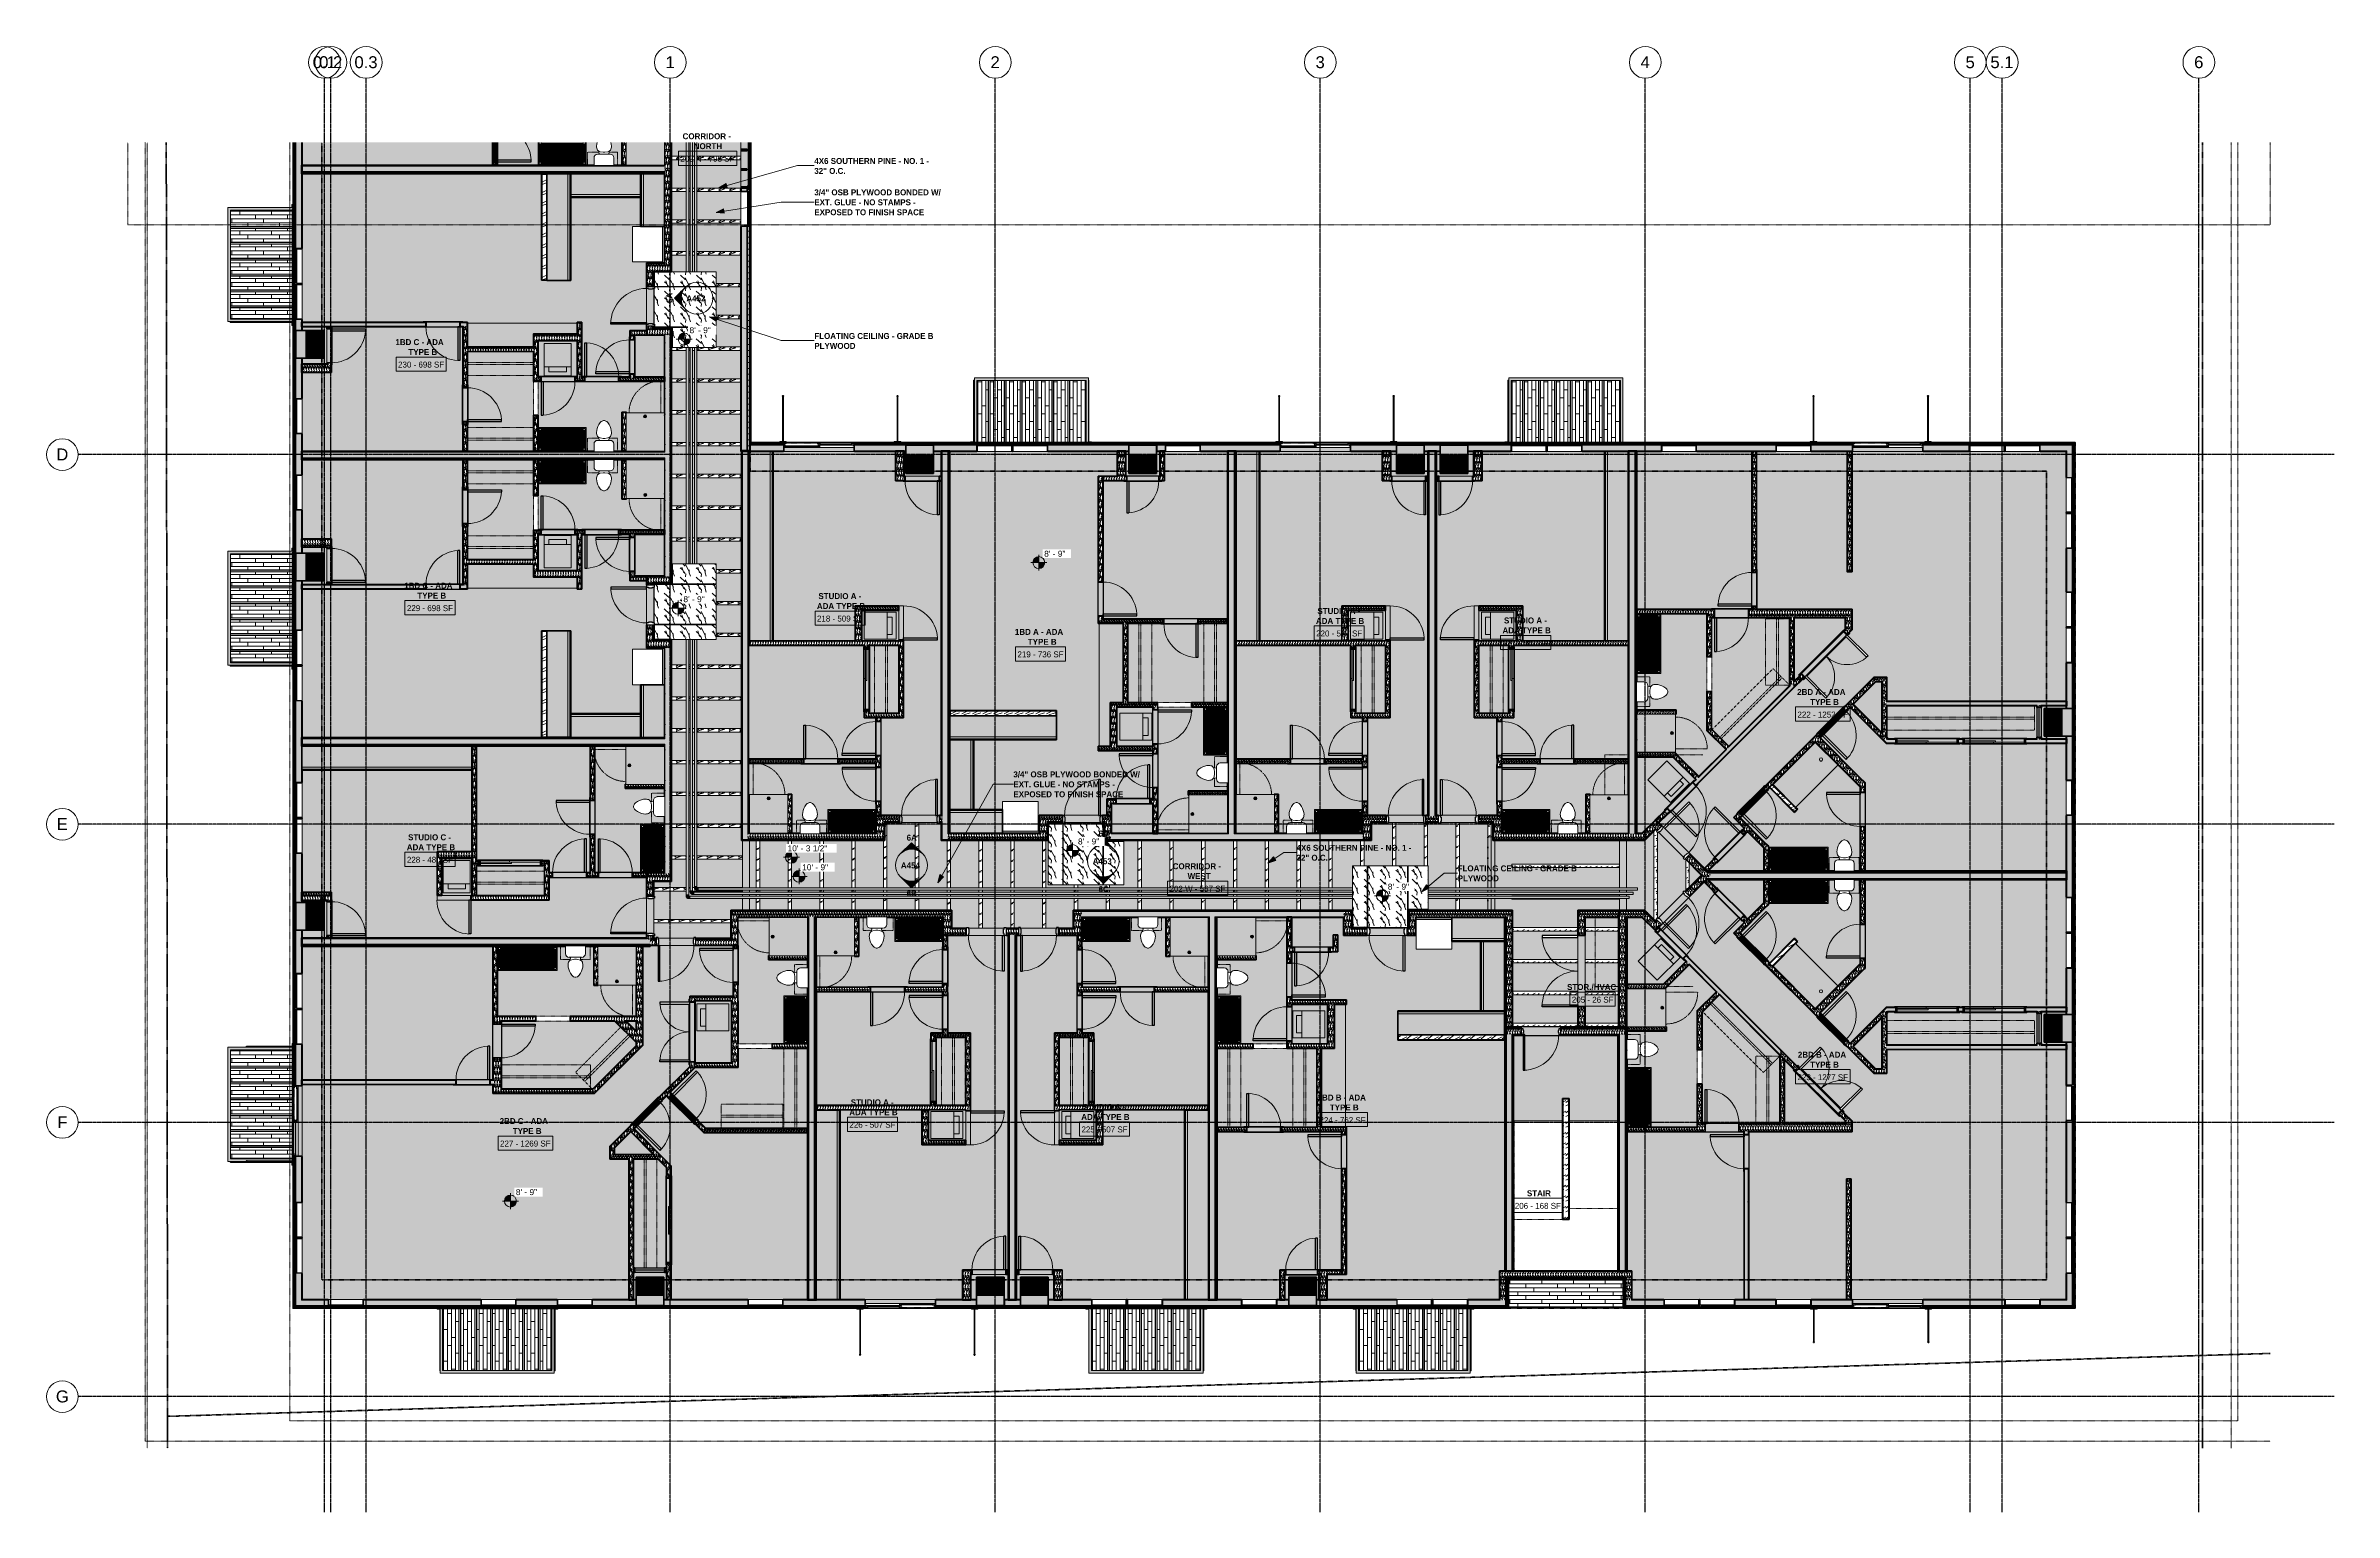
# Model space of a CAD drawing. Header units: inches. Extents: x -4110 to -1807, y 9775 to 11251.
import ezdxf

# ---------------------------------------------------------------- set-up
doc = ezdxf.new("R2010")
doc.units = ezdxf.units.IN
doc.header["$MEASUREMENT"] = 0
for name, pattern in [('Aligning Line 1_8_', [0.25, 0.125, -0.125]), ('Aligning Line 1_8__2_', [0.25, 0.125, -0.125]), ('Dash', [0.25, 0.125, -0.125]), ('Dash 1_16_', [0.125, 0.0625, -0.0625]), ('Dash 3_32_', [0.1875, 0.09375, -0.09375]), ('Double Dash 3_8_', [1, 0.375, -0.125, 0.125, -0.125, 0.125, -0.125]), ('Grid Line 1_2_', [0.875, 0.5, -0.125, 0.125, -0.125]), ('Hidden 1_8_', [0.1875, 0.125, -0.0625]), ('Overhead', [0.15625, 0.09375, -0.0625]), ('Overhead 1_16_', [0.101562, 0.0625, -0.039062])]:
    doc.linetypes.add(name, pattern=pattern)
for name, color, linetype, lineweight in [('0-1', 7, 'Continuous', 5), ('0-2', 10, 'Continuous', 18), ('0-3', 250, 'Double Dash 3_8_', 60), ('0-4', 7, 'Continuous', 9), ('0-5', 165, 'Continuous', 5), ('A-AREA-IDEN', 2, 'Continuous', 9), ('A-CLNG', 13, 'Continuous', 18), ('A-CLNG-1', 10, 'Continuous', 18), ('A-CLNG-PATT-1', 252, 'Continuous', 18), ('A-DETL-1', 90, 'Dash 3_32_', 18), ('A-DETL-GENF-1', 7, 'Continuous', 9), ('A-DETL-GENF-2', 92, 'Continuous', 18), ('A-DETL-GENF-HDLN-1', 7, 'Dash', 9), ('A-DETL-GENF-HDLN-2', 1, 'Continuous', 18), ('A-DETL-MEDM-1', 50, 'Continuous', 30), ('A-DETL-MEDM-2', 33, 'Overhead', 9), ('A-DOOR', 31, 'Continuous', 18), ('A-DOOR-1', 55, 'Continuous', 18), ('A-DOOR-2', 10, 'Continuous', 18), ('A-DOOR-3', 7, 'Continuous', 9), ('A-DOOR-4', 50, 'Continuous', 30), ('A-DOOR-5', 31, 'Overhead', 9), ('A-DOOR-6', 31, 'Continuous', 30), ('A-DOOR-7', 31, 'Continuous', 9), ('A-DOOR-FRAM-1', 31, 'Continuous', 18), ('A-DOOR-FRAM-2', 7, 'Continuous', 9), ('A-DOOR-FRAM-3', 50, 'Continuous', 30), ('A-DOOR-FRAM-4', 31, 'Continuous', 30), ('A-FLOR-1', 53, 'Continuous', 18), ('A-FLOR-2', 10, 'Continuous', 18), ('A-FLOR-3', 31, 'Continuous', 18), ('A-FLOR-PATT-1', 35, 'Continuous', 9), ('A-GENM-1', 253, 'Continuous', 9), ('A-GENM-2', 7, 'Continuous', 9), ('A-GENM-3', 35, 'Continuous', 9), ('A-GENM-4', 250, 'Continuous', 60), ('A-GLAZ', 151, 'Continuous', 18), ('A-GLAZ-1', 59, 'Continuous', 18), ('A-GLAZ-2', 50, 'Continuous', 30), ('A-GLAZ-3', 7, 'Continuous', 9), ('A-GLAZ-4', 250, 'Continuous', 60), ('A-GLAZ-5', 151, 'Continuous', 9), ('A-GLAZ-CWMG', 51, 'Continuous', 9), ('A-GLAZ-CWMG-1', 254, 'Continuous', 9), ('A-GLAZ-CWMG-2', 250, 'Continuous', 60), ('A-WALL', 113, 'Continuous', 18), ('A-WALL-1', 8, 'Continuous', 5), ('A-WALL-10', 55, 'Continuous', 18), ('A-WALL-2', 252, 'Continuous', 18), ('A-WALL-3', 250, 'Continuous', 60), ('A-WALL-4', 10, 'Continuous', 18), ('A-WALL-5', 251, 'Continuous', 5), ('A-WALL-6', 13, 'Continuous', 5), ('A-WALL-7', 23, 'Continuous', 18), ('A-WALL-8', 9, 'Continuous', 9), ('A-WALL-9', 255, 'Continuous', 18), ('A-WALL-PATT-1', 7, 'Continuous', 9), ('A-WALL-PATT-2', 253, 'Continuous', 9), ('A-WALL-PATT-3', 135, 'Continuous', 9), ('A-WALL-PATT-4', 111, 'Continuous', 9), ('C-PROP-LINE-1', 250, 'Double Dash 3_8_', 60), ('C-PROP-LINE-2', 250, 'Dash 1_16_', 60), ('G-ANNO-DIMS', 111, 'Continuous', 9), ('G-ANNO-SYMB', 111, 'Aligning Line 1_8_', 9), ('G-ANNO-SYMB-1', 147, 'Aligning Line 1_8_', 9), ('G-ANNO-SYMB-2', 147, 'Aligning Line 1_8__2_', 9), ('G-ANNO-SYMB-3', 111, 'Continuous', 9), ('G-ANNO-TEXT', 231, 'Continuous', 9), ('I-WALL', 2, 'Continuous', 18), ('I-WALL-1', 8, 'Continuous', 5), ('I-WALL-2', 250, 'Continuous', 60), ('I-WALL-3', 10, 'Continuous', 18), ('I-WALL-4', 2, 'Continuous', 5), ('I-WALL-5', 2, 'Continuous', 60), ('P-PIPE', 3, 'Continuous', 9), ('P-PIPE-1', 3, 'Continuous', 5), ('P-SANR-FIXT-1', 7, 'Continuous', 9), ('P-SANR-FIXT-2', 135, 'Continuous', 9), ('P-SANR-FIXT-3', 90, 'Continuous', 9), ('P-SANR-FIXT-4', 9, 'Continuous', 9), ('P-SANR-FIXT-HDLN-1', 7, 'Dash', 9), ('Q-CASE-1', 90, 'Continuous', 9), ('Q-CASE-2', 127, 'Continuous', 9), ('Q-CASE-3', 7, 'Continuous', 9), ('Q-CASE-4', 7, 'Dash', 9), ('Q-CASE-5', 9, 'Continuous', 9), ('Q-CASE-6', 250, 'Continuous', 60), ('Q-CASE-7', 254, 'Continuous', 9), ('Q-CASE-HDLN-1', 7, 'Dash', 9), ('Q-SPCQ-1', 7, 'Continuous', 9), ('S-BEAM-1', 135, 'Continuous', 9), ('S-BEAM-2', 254, 'Continuous', 9), ('S-BEAM-3', 7, 'Continuous', 9), ('S-BEAM-4', 7, 'Hidden 1_8_', 9), ('S-BEAM-5', 250, 'Continuous', 60), ('S-BEAM-6', 35, 'Continuous', 9), ('S-GRID-1', 1, 'Grid Line 1_2_', 30), ('S-GRID-IDEN', 1, 'Continuous', 9), ('S-GRID-IDEN-1', 147, 'Continuous', 9), ('S-STRS-MBND-1', 7, 'Overhead 1_16_', 9)]:
    doc.layers.add(name, color=color, linetype=linetype, lineweight=lineweight)
doc.styles.add('Arial', font='arial.ttf', dxfattribs={"height": 12})
doc.styles.add('Arial_1', font='arial.ttf', dxfattribs={"height": 6})
doc.styles.add('Century Gothic', font='ufonts.com_century-gothic.ttf', dxfattribs={"height": 6})
doc.styles.add('Century Gothic_B', font='GOTHICB.TTF', dxfattribs={"height": 6})
pattern_1 = [(0, (0, 0), (20.48, 5.12), [0.845, -14.515, 0.845, -14.515, -81.92]), (0, (0, 0), (20.48, 5.12), [-30.72, 0.845, -29.875, 0.845, -14.515, -35.84]), (0, (0, 0), (20.48, 5.12), [-76.8, 0.845, -9.395, 0.845, -24.755]), (120, (7.68, 2.56), (-14.67405, 15.1762003), [0.845, -14.515, 0.845, -14.515, -81.92]), (120, (7.68, 2.56), (-14.67405, 15.1762003), [-30.72, 0.845, -29.875, 0.845, -14.515, -35.84]), (120, (7.68, 2.56), (-14.67405, 15.1762003), [-76.8, 0.845, -9.395, 0.845, -24.755]), (240, (10.24, 12.8), (-5.80595, -20.2962003), [0.845, -14.515, 0.845, -14.515, -81.92]), (240, (10.24, 12.8), (-5.80595, -20.2962003), [-30.72, 0.845, -29.875, 0.845, -14.515, -35.84]), (240, (10.24, 12.8), (-5.80595, -20.2962003), [-76.8, 0.845, -9.395, 0.845, -24.755])]
pattern_2 = [(161.57, (0.32, 0.32), (-2.560496185, -0.000537386), [0, -18.214, 2.022, 0]), (18.43, (-0.32, 0.32), (-2.560496185, 0.000537386), [0, -18.214, 2.022, 0]), (108.43, (0.32, 0.32), (1.27922091, -6.400876726), [6.07, -14.166]), (71.57, (-0.32, 0.32), (1.27922091, 6.400876726), [6.07, -14.166])]
pattern_3 = [(45, (0, 0), (-4.2426407, 4.2426407), [])]
pattern_4 = [(216.87, (4.265, 10.662), (31.9871619, 21.32545714), [5.331, -47.981]), (206.565, (10.662, 7.464), (-10.662476, -10.6620098), [11.921, -11.921]), (198.435, (10.662, 2.132), (-21.32449365, -10.6625869), [6.744, -26.974])]
pattern_5 = [(216.87, (6.4, 16), (47.9999428, 32.00008575), [8, -72]), (206.565, (16, 11.2), (-15.999975, -15.9994993), [17.889, -17.889]), (198.435, (16, 3.2), (-32.0003383, -16.000521), [10.119, -40.477])]
pattern_6 = [(0, (0, 0), (0, 6), []), (90, (0, 0), (-6, 4e-16), [])]
pattern_7 = [(0, (0, 0), (0, 3.199), []), (315, (0, 0), (3.19895108, 0), [4.524, -4.524]), (45, (0, 0), (3.19895108, 0), [4.524, -4.524])]
pattern_8 = [(45, (0, 0), (-6.335677, 6.335677), []), (45, (0, 9.6), (-6.335677, 6.335677), [])]
pattern_9 = [(108.435, (4.16, 0), (-16.000521, 32.0003383), [6.072, -44.525]), (139.399, (2.24, 5.76), (-96.00016541, 79.9998798), [2.95, -144.562]), (136.848, (16, 7.68), (-240.00202852, 223.9982064), [7.018, -343.889]), (109.983, (10.88, 12.48), (-47.99971113, 127.99986808), [3.746, -183.53]), (90, (9.6, 0), (-16, 16), [3.2, -12.8]), (118.443, (9.6, 3.2), (112.0002199, -207.99937941), [8.734, -427.981]), (84.289, (5.44, 10.88), (-16.00092206, -143.99947947), [3.216, -157.582]), (129.806, (5.76, 14.08), (64.00060153, -80.0001644), [2.499, -122.465])]

# ---------------------------------------------------------------- blocks, each defined once
blk = doc.blocks.new('083100 - Access Doors and Panels - Type 1 - ACCESS PANEL - 2-6 X 6-0-3696233-ENLARGED RCP - 2ND FLOOR PLAN - WEST')
at = {"layer": 'A-DOOR-1'}
blk.add_hatch(color=256, dxfattribs=at).paths.add_polyline_path([(-13.8, 0.7), (-15, 0.7), (-15, -0.8), (15, -0.8), (15, 0.7), (13.2, 0.7)], flags=0)
at = {"layer": 'A-DOOR-2'}
for p, q in [((15, 0.7), (-15, 0.7)), ((-15, 0.7), (-15, -0.8)), ((15, 0.7), (15, -0.8)), ((15, -0.8), (-15, -0.8))]:
    blk.add_line(p, q, dxfattribs=at)
blk = doc.blocks.new('OD_CW_Closet - OD_CW_Closet-3853398-ENLARGED RCP - 2ND FLOOR PLAN - WEST')
at = {"layer": 'Q-CASE-HDLN-1'}
for p, q in [((0.7, 22.2), (0.7, 0)), ((0.7, 13), (110, 13)), ((0.7, 11), (110, 11)), ((0.7, 0), (110, 0))]:
    blk.add_line(p, q, dxfattribs=at)
blk = doc.blocks.new('SWING - SINGLE - FLUSH - SWING - FLUSH - 2-10 x 6-8 - PRIVACY-3983842-ENLARGED RCP - 2ND FLOOR PLAN - WEST')
at = {"layer": 'A-DOOR-FRAM-1'}
for points in [[(-17.6, 2.4), (-17, 2.4), (-17, 2.9), (-20, 2.9), (-20, 2.4)], [(-10.5, 2.4), (17, 2.4), (17, 2.9), (-17, 2.9), (-17, 2.4)], [(20, 2.4), (20, 2.9), (17, 2.9), (17, 2.4)], [(-17, -2.9), (-17, -2.4), (-20, -2.4), (-20, -2.9), (-17.6, -2.9)], [(7.8, -2.9), (17, -2.9), (17, -2.4), (-17, -2.4), (-17, -2.9), (-10.5, -2.9)], [(20, -2.9), (20, -2.4), (17, -2.4), (17, -2.9)]]:
    blk.add_hatch(color=256, dxfattribs=at).paths.add_polyline_path(points, flags=0)
at = {"layer": 'A-DOOR-3'}
blk.add_arc((17, 2.4), 34.1, 93.3657, 180, dxfattribs=at)
at = {"layer": 'A-DOOR-4'}
for p, q in [((15, 2.4), (15, 36.4)), ((17, 36.4), (15, 36.4)), ((17, 2.4), (17, 36.4)), ((17, 2.4), (15, 2.4))]:
    blk.add_line(p, q, dxfattribs=at)
at = {"layer": 'A-DOOR-FRAM-2'}
for p, q in [((-17, 2.9), (-20, 2.9)), ((-20, 2.4), (-20, 2.9)), ((-20, 2.4), (-17, 2.4)), ((17, 2.9), (-17, 2.9)), ((-17, 2.4), (-17, 2.9)), ((-17, 2.4), (17, 2.4)), ((20, 2.9), (17, 2.9)), ((17, 2.4), (17, 2.9)), ((17, 2.4), (20, 2.4)), ((20, 2.4), (20, 2.9)), ((-17, -2.4), (-20, -2.4)), ((-20, -2.4), (-20, -2.9)), ((-20, -2.9), (-17, -2.9)), ((17, -2.4), (-17, -2.4)), ((-17, -2.4), (-17, -2.9)), ((-17, -2.9), (17, -2.9)), ((20, -2.4), (17, -2.4)), ((17, -2.4), (17, -2.9)), ((17, -2.9), (20, -2.9)), ((20, -2.4), (20, -2.9))]:
    blk.add_line(p, q, dxfattribs=at)
blk = doc.blocks.new('SWING - SINGLE - FLUSH - SWING - FLUSH - 2-10 x 6-8 - PRIVACY-3983844-ENLARGED RCP - 2ND FLOOR PLAN - WEST')
at = {"layer": 'A-DOOR-FRAM-1'}
for points in [[(-17.6, 2.4), (-17, 2.4), (-17, 2.9), (-20, 2.9), (-20, 2.4)], [(-17, 2.4), (17, 2.4), (17, 2.9), (-17, 2.9)], [(19.8, 2.4), (20, 2.4), (20, 2.9), (17, 2.9), (17, 2.4), (17.6, 2.4)], [(-17, -2.9), (-17, -2.4), (-20, -2.4), (-20, -2.9), (-17.6, -2.9)], [(16.5, -2.9), (17, -2.9), (17, -2.4), (-17, -2.4), (-17, -2.9), (-16.5, -2.9)], [(20, -2.9), (20, -2.4), (17, -2.4), (17, -2.9), (19.8, -2.9)]]:
    blk.add_hatch(color=256, dxfattribs=at).paths.add_polyline_path(points, flags=0)
at = {"layer": 'A-DOOR-3'}
blk.add_arc((17, 2.4), 34.1, 93.3657, 180, dxfattribs=at)
at = {"layer": 'A-DOOR-4'}
for p, q in [((15, 2.4), (15, 36.4)), ((17, 36.4), (15, 36.4)), ((17, 2.4), (17, 36.4)), ((17, 2.4), (15, 2.4))]:
    blk.add_line(p, q, dxfattribs=at)
at = {"layer": 'A-DOOR-FRAM-2'}
for p, q in [((-17, 2.9), (-20, 2.9)), ((-20, 2.4), (-20, 2.9)), ((-20, 2.4), (-17, 2.4)), ((17, 2.9), (-17, 2.9)), ((-17, 2.4), (-17, 2.9)), ((-17, 2.4), (17, 2.4)), ((20, 2.9), (17, 2.9)), ((17, 2.4), (17, 2.9)), ((17, 2.4), (20, 2.4)), ((20, 2.4), (20, 2.9)), ((-17, -2.4), (-20, -2.4)), ((-20, -2.4), (-20, -2.9)), ((-20, -2.9), (-17, -2.9)), ((17, -2.4), (-17, -2.4)), ((-17, -2.4), (-17, -2.9)), ((-17, -2.9), (17, -2.9)), ((20, -2.4), (17, -2.4)), ((17, -2.4), (17, -2.9)), ((17, -2.9), (20, -2.9)), ((20, -2.4), (20, -2.9))]:
    blk.add_line(p, q, dxfattribs=at)
blk = doc.blocks.new('OD_CW_Closet - OD_CW_Closet-3838442-ENLARGED RCP - 2ND FLOOR PLAN - WEST')
at = {"layer": 'Q-CASE-HDLN-1'}
for p, q in [((1.7, 0), (68, 0)), ((1.7, -11), (68, -11)), ((1.7, -13), (68, -13))]:
    blk.add_line(p, q, dxfattribs=at)
blk = doc.blocks.new('SWING - SINGLE - FLUSH - SWING - FLUSH - 2-10 x 6-8 - PRIVACY-V1-ENLARGED RCP - 2ND FLOOR PLAN - WEST')
at = {"layer": 'A-DOOR-FRAM-1'}
for points in [[(17, 2.9), (-2.6, 2.9), (-2.6, 2.4), (17, 2.4)], [(20, 2.4), (20, 2.9), (17, 2.9), (17, 2.4), (17.6, 2.4)], [(17, -2.4), (-2.6, -2.4), (-2.6, -2.9), (17, -2.9)], [(20, -2.9), (20, -2.4), (17, -2.4), (17, -2.9), (17.6, -2.9)]]:
    blk.add_hatch(color=256, dxfattribs=at).paths.add_polyline_path(points, flags=0)
at = {"layer": 'A-DOOR-3'}
blk.add_arc((17, 2.4), 34.1, 93.3657, 125.1684, dxfattribs=at)
at = {"layer": 'A-DOOR-4'}
for p, q in [((15, 2.4), (15, 36.4)), ((17, 36.4), (15, 36.4)), ((17, 2.4), (17, 36.4)), ((17, 2.4), (15, 2.4))]:
    blk.add_line(p, q, dxfattribs=at)
at = {"layer": 'A-DOOR-FRAM-2'}
for p, q in [((17, 2.9), (-2.6, 2.9)), ((-2.6, 2.4), (17, 2.4)), ((20, 2.9), (17, 2.9)), ((17, 2.4), (17, 2.9)), ((17, 2.4), (20, 2.4)), ((20, 2.4), (20, 2.9)), ((17, -2.4), (-2.6, -2.4)), ((-2.6, -2.9), (17, -2.9)), ((20, -2.4), (17, -2.4)), ((17, -2.4), (17, -2.9)), ((17, -2.9), (20, -2.9)), ((20, -2.4), (20, -2.9))]:
    blk.add_line(p, q, dxfattribs=at)
blk = doc.blocks.new('Toilet-Domestic-3D - Toilet-Domestic-3D-3234795-ENLARGED RCP - 2ND FLOOR PLAN - WEST')
at = {"layer": 'P-SANR-FIXT-1'}
for p, q in [((-7.5, 0), (-7.3, 2)), ((-7.3, 2), (-6.8, 3.9)), ((6.8, 3.9), (7.3, 2)), ((7.3, 2), (7.5, 0)), ((-10, -11.7), (-10, -19.5)), ((-10, -19.5), (10, -19.5)), ((-7.4, -1), (-7.5, 0)), ((-7.2, -2), (-7.4, -1)), ((-7, -3), (-7.2, -2)), ((-6.4, -4), (-7, -3)), ((-5.2, -5), (-6.4, -4)), ((6.2, -8), (-6.3, -8)), ((-3.8, -5.5), (-5.2, -5)), ((-4.9, -8), (-5.2, -5)), ((-1, -6), (-3.8, -5.5)), ((1, -6), (-1, -6)), ((3.8, -5.5), (1, -6)), ((5.2, -5), (3.8, -5.5)), ((4.9, -8), (5.2, -5)), ((6.4, -4), (5.2, -5)), ((7, -3), (6.4, -4)), ((7.2, -2), (7, -3)), ((7.4, -1), (7.2, -2)), ((7.5, 0), (7.4, -1)), ((10, -19.5), (10, -11.7))]:
    blk.add_line(p, q, dxfattribs=at)
for centre, start, end in [((-6.3, -11.7), 90, 180), ((6.2, -11.7), 0, 90)]:
    blk.add_arc(centre, 3.73, start, end, dxfattribs=at)
blk = doc.blocks.new('Bath Vanity - Bath Vanity 48_-2551079-ENLARGED RCP - 2ND FLOOR PLAN - WEST')
at = {"layer": 'Q-CASE-1'}
h = blk.add_hatch(color=256, dxfattribs=at)
h.paths.add_polyline_path([(24.7, 0), (-23.3, 0), (-23.3, -22.8), (-22.3, -22.8), (-22.3, -1), (23.7, -1), (23.7, -22.8), (24.7, -22.8), (24.7, -1)], flags=0)
h.paths.add_polyline_path([(21.7, -2), (-20.3, -2), (-20.3, -3), (21.7, -3), (21.7, -2.3)], flags=0)
h.paths.add_polyline_path([(-20.3, -4), (-20.3, -4.5), (21.7, -4.5), (21.7, -4), (-0.1, -4)], flags=0)
h.paths.add_polyline_path([(8.7, -5.5), (-20.3, -5.5), (-20.3, -6.1), (21.7, -6.1), (21.7, -5.5)], flags=0)
h.paths.add_polyline_path([(10, -7.1), (-20.3, -7.1), (-20.3, -7.6), (21.7, -7.6), (21.7, -7.1)], flags=0)
h.paths.add_polyline_path([(-0.1, -8.6), (-20.3, -8.6), (-20.3, -9.2), (21.7, -9.2), (21.7, -8.6), (9.7, -8.6)], flags=0)
h.paths.add_polyline_path([(21.7, -10.2), (-20.3, -10.2), (-20.3, -10.7), (21.7, -10.7)], flags=0)
h.paths.add_polyline_path([(-0.1, -11.7), (-20.3, -11.7), (-20.3, -12.3), (21.7, -12.3), (21.7, -11.7), (12.3, -11.7)], flags=0)
h.paths.add_polyline_path([(21.7, -13.3), (-20.3, -13.3), (-20.3, -13.8), (21.7, -13.8)], flags=0)
h.paths.add_polyline_path([(15, -14.8), (-20.3, -14.8), (-20.3, -15.4), (21.7, -15.4), (21.7, -14.8), (16.8, -14.8)], flags=0)
h.paths.add_polyline_path([(21.7, -16.4), (-20.3, -16.4), (-20.3, -16.9), (21.7, -16.9)], flags=0)
h.paths.add_polyline_path([(-20.3, -17.9), (-20.3, -18.5), (21.7, -18.5), (21.7, -17.9), (-0.1, -17.9)], flags=0)
h.paths.add_polyline_path([(19, -19.5), (-20.3, -19.5), (-20.3, -20), (21.7, -20), (21.7, -19.5), (20.9, -19.5)], flags=0)
h.paths.add_polyline_path([(-0.1, -21), (-20.3, -21), (-20.3, -22), (21.7, -22), (21.7, -21), (20.4, -21)], flags=0)
at = {"layer": 'Q-CASE-2'}
h = blk.add_hatch(color=256, dxfattribs=at)
h.paths.add_polyline_path([(-22.3, -1), (-22.3, -3), (-20.3, -3), (-20.3, -1)], flags=0)
h.paths.add_polyline_path([(23.7, -1), (21.7, -1), (21.7, -3), (23.7, -3), (23.7, -2.3)], flags=0)
h.paths.add_polyline_path([(22.2, -21), (21.7, -21), (21.7, -22.8), (23.7, -22.8), (23.7, -21), (22.3, -21)], flags=0)
h.paths.add_polyline_path([(-20.8, -21), (-22.3, -21), (-22.3, -22.8), (-20.3, -22.8), (-20.3, -21)], flags=0)
for points in [[(-22.3, -3), (-22.3, -21), (-21.8, -21), (-21.8, -3)], [(-20.8, -3), (-21.8, -3), (-21.8, -21), (-20.8, -21), (-20.8, -4)], [(-20.8, -3), (-20.8, -21), (-20.3, -21), (-20.3, -3)], [(3, -1), (-20.3, -1), (-20.3, -2), (21.7, -2), (21.7, -1), (4.6, -1)], [(4.8, -3), (-20.3, -3), (-20.3, -4), (21.7, -4), (21.7, -3), (6.4, -3)], [(-20.3, -4.5), (-20.3, -5.5), (21.7, -5.5), (21.7, -4.5), (-0.1, -4.5)], [(-20.3, -6.1), (-20.3, -7.1), (21.7, -7.1), (21.7, -6.1), (-0.1, -6.1)], [(-20.3, -7.6), (-20.3, -8.6), (21.7, -8.6), (21.7, -7.6), (-0.1, -7.6)], [(-20.3, -9.2), (-20.3, -10.2), (21.7, -10.2), (21.7, -9.2), (-0.1, -9.2)], [(-20.3, -10.7), (-20.3, -11.7), (21.7, -11.7), (21.7, -10.7), (-0.1, -10.7)], [(-20.3, -12.3), (-20.3, -13.3), (21.7, -13.3), (21.7, -12.3), (-0.1, -12.3)], [(-20.3, -13.8), (-20.3, -14.8), (21.7, -14.8), (21.7, -13.8), (-0.1, -13.8)], [(-20.3, -15.4), (-20.3, -16.4), (21.7, -16.4), (21.7, -15.4), (-0.1, -15.4)], [(-20.3, -16.9), (-20.3, -17.9), (21.7, -17.9), (21.7, -16.9), (-0.1, -16.9)], [(-20.3, -18.5), (-20.3, -19.5), (21.7, -19.5), (21.7, -18.5), (-0.1, -18.5)], [(-20.3, -20), (-20.3, -21), (21.7, -21), (21.7, -20), (-0.1, -20)], [(-20.3, -22), (-20.3, -22.8), (21.7, -22.8), (21.7, -22), (-0.1, -22)], [(21.7, -3), (21.7, -21), (22.2, -21), (22.2, -3)], [(23.2, -3), (22.2, -3), (22.2, -21), (23.2, -21), (23.2, -4)], [(23.2, -3), (23.2, -21), (23.7, -21), (23.7, -3)]]:
    blk.add_hatch(color=256, dxfattribs=at).paths.add_polyline_path(points, flags=0)
at = {"layer": 'Q-CASE-3'}
for p, q in [((-23.3, -22.8), (-23.3, 0)), ((24.7, 0), (24.7, -22.8)), ((-22.3, -3), (-22.3, -1)), ((-22.3, -1), (-20.3, -1)), ((-22.3, -3), (-22.3, -21)), ((-20.3, -3), (-22.3, -3)), ((-22.3, -22.8), (-22.3, -21)), ((-22.3, -21), (-20.3, -21)), ((-21.8, -3), (-21.8, -21)), ((-20.8, -3), (-20.8, -21)), ((21.7, -1), (-20.3, -1)), ((-20.3, -1), (-20.3, -3)), ((21.7, -2), (-20.3, -2)), ((21.7, -3), (-20.3, -3)), ((-20.3, -3), (-20.3, -21)), ((-20.3, -4), (21.7, -4)), ((21.7, -4.5), (-20.3, -4.5)), ((-20.3, -5.5), (21.7, -5.5)), ((21.7, -6.1), (-20.3, -6.1)), ((-20.3, -7.1), (21.7, -7.1)), ((21.7, -7.6), (-20.3, -7.6)), ((-20.3, -8.6), (21.7, -8.6)), ((21.7, -9.2), (-20.3, -9.2)), ((-20.3, -10.2), (21.7, -10.2)), ((21.7, -10.7), (-20.3, -10.7)), ((-20.3, -11.7), (21.7, -11.7)), ((21.7, -12.3), (-20.3, -12.3)), ((-20.3, -13.3), (21.7, -13.3)), ((21.7, -13.8), (-20.3, -13.8)), ((-20.3, -14.8), (21.7, -14.8)), ((21.7, -15.4), (-20.3, -15.4)), ((-20.3, -16.4), (21.7, -16.4)), ((21.7, -16.9), (-20.3, -16.9)), ((-20.3, -17.9), (21.7, -17.9)), ((21.7, -18.5), (-20.3, -18.5)), ((-20.3, -19.5), (21.7, -19.5)), ((21.7, -20), (-20.3, -20)), ((-20.3, -21), (21.7, -21)), ((-20.3, -21), (-20.3, -22.8)), ((21.7, -22), (-20.3, -22)), ((21.7, -3), (21.7, -1)), ((21.7, -1), (23.7, -1)), ((21.7, -3), (21.7, -21)), ((23.7, -3), (21.7, -3)), ((21.7, -22.8), (21.7, -21)), ((21.7, -21), (23.7, -21)), ((22.2, -3), (22.2, -21)), ((23.2, -3), (23.2, -21)), ((23.7, -1), (23.7, -3)), ((23.7, -3), (23.7, -21)), ((23.7, -21), (23.7, -22.8))]:
    blk.add_line(p, q, dxfattribs=at)
blk = doc.blocks.new('300 Series Wall Hung Cabinet_326 - 30_-2909952-ENLARGED RCP - 2ND FLOOR PLAN - WEST')
at = {"layer": 'Q-CASE-4'}
for p, q in [((-11.4, -0.2), (-15, -0.2)), ((-15, -0.2), (-15, -13.2)), ((-15, -13.2), (-6.6, -13.2)), ((3.7, -13.2), (15, -13.2)), ((15, -0.2), (8.5, -0.2)), ((15, -13.2), (15, -0.2))]:
    blk.add_line(p, q, dxfattribs=at)
blk = doc.blocks.new('SWING - SINGLE - FLUSH - SWING - FLUSH - 2-10 x 6-8 - PRIVACY-3983845-ENLARGED RCP - 2ND FLOOR PLAN - WEST')
at = {"layer": 'A-DOOR-FRAM-1'}
for points in [[(-17, 2.9), (-20, 2.9), (-20, 2.4), (-17, 2.4)], [(17, 2.9), (-17, 2.9), (-17, 2.4), (17, 2.4)], [(20, 2.9), (17, 2.9), (17, 2.4), (20, 2.4)], [(-17, -2.4), (-20, -2.4), (-20, -2.9), (-17, -2.9)], [(17, -2.4), (-17, -2.4), (-17, -2.9), (17, -2.9)], [(20, -2.4), (17, -2.4), (17, -2.9), (20, -2.9)]]:
    blk.add_hatch(color=256, dxfattribs=at).paths.add_polyline_path(points, flags=0)
at = {"layer": 'A-DOOR-3'}
blk.add_arc((17, -2.4), 34.1, 180, 266.6343, dxfattribs=at)
at = {"layer": 'A-DOOR-4'}
for p, q in [((15, -2.4), (15, -36.4)), ((17, -2.4), (15, -2.4)), ((17, -2.4), (17, -36.4)), ((17, -36.4), (15, -36.4))]:
    blk.add_line(p, q, dxfattribs=at)
at = {"layer": 'A-DOOR-FRAM-2'}
for p, q in [((-17, 2.9), (-20, 2.9)), ((-20, 2.9), (-20, 2.4)), ((-20, 2.4), (-17, 2.4)), ((17, 2.9), (-17, 2.9)), ((-17, 2.9), (-17, 2.4)), ((-17, 2.4), (17, 2.4)), ((20, 2.9), (17, 2.9)), ((17, 2.9), (17, 2.4)), ((17, 2.4), (20, 2.4)), ((20, 2.9), (20, 2.4)), ((-17, -2.4), (-20, -2.4)), ((-20, -2.9), (-20, -2.4)), ((-20, -2.9), (-17, -2.9)), ((17, -2.4), (-17, -2.4)), ((-17, -2.9), (-17, -2.4)), ((-17, -2.9), (17, -2.9)), ((20, -2.4), (17, -2.4)), ((17, -2.9), (17, -2.4)), ((17, -2.9), (20, -2.9)), ((20, -2.9), (20, -2.4))]:
    blk.add_line(p, q, dxfattribs=at)
blk = doc.blocks.new('OD_CW_Base Cabinet - OD_CW_Base Cabinet-3857752-ENLARGED RCP - 2ND FLOOR PLAN - WEST')
at = {"layer": 'Q-CASE-5'}
for points in [[(0.7, -1), (70.9, -1), (70.9, 0), (0.7, 0)], [(0.7, -1), (0.7, -3), (70.9, -3), (70.9, -1), (12.5, -1)], [(0.7, -24), (70.9, -24), (70.9, -3), (0.7, -3), (0.7, -19.8)]]:
    blk.add_hatch(color=256, dxfattribs=at).paths.add_polyline_path(points, flags=0)
at = {"layer": 'Q-CASE-3'}
for p, q in [((0.7, 0), (0.7, -1)), ((70.9, 0), (0.7, 0)), ((70.9, -1), (0.7, -1)), ((0.7, -1), (0.7, -3)), ((70.9, -1), (0.7, -1)), ((0.7, -3), (0.7, -24)), ((70.9, -3), (0.7, -3)), ((70.9, -1), (70.9, 0)), ((70.9, -3), (70.9, -1)), ((70.9, -24), (70.9, -3)), ((70.9, -24), (0.7, -24))]:
    blk.add_line(p, q, dxfattribs=at)
at = {"layer": 'Q-CASE-6'}
for p, q in [((0.7, -24), (0.7, 0)), ((0.7, 0), (70.9, 0)), ((70.9, 0), (70.9, -24)), ((70.9, -24), (0.7, -24))]:
    blk.add_line(p, q, dxfattribs=at)
blk = doc.blocks.new('OD_CW_Base Cabinet - OD_CW_Base Cabinet-3870047-ENLARGED RCP - 2ND FLOOR PLAN - WEST')
at = {"layer": 'Q-CASE-5'}
for points in [[(0.7, -1), (107.9, -1), (107.9, 0), (0.7, 0)], [(70, -3), (107.9, -3), (107.9, -1), (0.7, -1), (0.7, -3), (36.4, -3)], [(70, -24), (107.9, -24), (107.9, -3), (0.7, -3), (0.7, -24), (42.2, -24)]]:
    blk.add_hatch(color=256, dxfattribs=at).paths.add_polyline_path(points, flags=0)
at = {"layer": 'Q-CASE-3'}
for p, q in [((0.7, 0), (0.7, -1)), ((86.9, 0), (0.7, 0)), ((107.9, -1), (0.7, -1)), ((0.7, -1), (0.7, -3)), ((107.9, -1), (0.7, -1)), ((0.7, -3), (0.7, -24)), ((107.9, -3), (0.7, -3)), ((107.9, -1), (107.9, 0)), ((107.9, -3), (107.9, -1)), ((107.9, -24), (107.9, -3)), ((107.9, -24), (0.7, -24))]:
    blk.add_line(p, q, dxfattribs=at)
at = {"layer": 'Q-CASE-6'}
for p, q in [((0.7, -24), (0.7, 0)), ((0.7, 0), (107.9, 0)), ((107.9, 0), (107.9, -24)), ((107.9, -24), (0.7, -24))]:
    blk.add_line(p, q, dxfattribs=at)
blk = doc.blocks.new('SWING - SINGLE - FLUSH - SWING - FLUSH - 2-10 x 6-8 - PRIVACY-3983846-ENLARGED RCP - 2ND FLOOR PLAN - WEST')
at = {"layer": 'A-DOOR-FRAM-1'}
for points in [[(-17.6, 2.4), (-17, 2.4), (-17, 2.9), (-20, 2.9), (-20, 2.4)], [(-17, 2.4), (17, 2.4), (17, 2.9), (-17, 2.9)], [(17, 2.4), (20, 2.4), (20, 2.9), (17, 2.9)], [(-17.6, -2.9), (-17, -2.9), (-17, -2.4), (-20, -2.4), (-20, -2.9)], [(17, -2.9), (17, -2.4), (-17, -2.4), (-17, -2.9), (16.5, -2.9)], [(17, -2.9), (20, -2.9), (20, -2.4), (17, -2.4)]]:
    blk.add_hatch(color=256, dxfattribs=at).paths.add_polyline_path(points, flags=0)
at = {"layer": 'A-DOOR-3'}
blk.add_arc((17, -2.4), 34.1, 180, 266.6343, dxfattribs=at)
at = {"layer": 'A-DOOR-4'}
for p, q in [((15, -2.4), (15, -36.4)), ((17, -2.4), (15, -2.4)), ((17, -2.4), (17, -36.4)), ((17, -36.4), (15, -36.4))]:
    blk.add_line(p, q, dxfattribs=at)
at = {"layer": 'A-DOOR-FRAM-2'}
for p, q in [((-17, 2.9), (-20, 2.9)), ((-20, 2.9), (-20, 2.4)), ((-20, 2.4), (-17, 2.4)), ((17, 2.9), (-17, 2.9)), ((-17, 2.9), (-17, 2.4)), ((-17, 2.4), (17, 2.4)), ((20, 2.9), (17, 2.9)), ((17, 2.9), (17, 2.4)), ((17, 2.4), (20, 2.4)), ((20, 2.9), (20, 2.4)), ((-17, -2.4), (-20, -2.4)), ((-20, -2.9), (-20, -2.4)), ((-20, -2.9), (-17, -2.9)), ((17, -2.4), (-17, -2.4)), ((-17, -2.9), (-17, -2.4)), ((-17, -2.9), (17, -2.9)), ((20, -2.4), (17, -2.4)), ((17, -2.9), (17, -2.4)), ((17, -2.9), (20, -2.9)), ((20, -2.9), (20, -2.4))]:
    blk.add_line(p, q, dxfattribs=at)
blk = doc.blocks.new('OD_CW_Closet - OD_CW_Closet-3838437-ENLARGED RCP - 2ND FLOOR PLAN - WEST')
at = {"layer": 'Q-CASE-HDLN-1'}
for p, q in [((1.7, 13), (68, 13)), ((1.7, 11), (68, 11)), ((1.7, 0), (68, 0))]:
    blk.add_line(p, q, dxfattribs=at)
blk = doc.blocks.new('SLIDING - FLUSH - TRIPLE PANEL - SLIDING - FLUSH - 7-0 x 6-8-3853471-ENLARGED RCP - 2ND FLOOR PLAN - WEST')
at = {"layer": 'A-DOOR'}
for points in [[(-42.25, 3), (-44.75, 3), (-44.75, 2.25), (-42.25, 2.25)], [(42.25, 2.25), (42.25, 3), (-42.25, 3), (-42.25, 2.25), (42, 2.25)], [(-14, 0.625), (-14, 2.25), (-42, 2.25), (-42, 0.625), (-17.129, 0.625)], [(14, -0.625), (14, 0.75), (-14, 0.75), (-14, -0.625)], [(42, 2.125), (14, 2.125), (14, 0.75), (42, 0.75)], [(44.75, 2.25), (44.75, 3), (42.25, 3), (42.25, 2.25), (43.625, 2.25)], [(-42.25, -2.5), (-44.75, -2.5), (-44.75, -3.25), (-42.25, -3.25)], [(42.25, -2.5), (-42.25, -2.5), (-42.25, -3.25), (42.25, -3.25)], [(44.75, -2.5), (42.25, -2.5), (42.25, -3.25), (44.75, -3.25)]]:
    blk.add_hatch(color=256, dxfattribs=at).paths.add_polyline_path(points, flags=0)
at = {"layer": 'A-DOOR-FRAM-1'}
for points in [[(-42, 2.25), (-43, 2.25), (-43, -2.5), (-42, -2.5), (-42, 0.625)], [(43, 1.625), (43, 2.25), (42, 2.25), (42, -2.5), (43, -2.5)]]:
    blk.add_hatch(color=256, dxfattribs=at).paths.add_polyline_path(points, flags=0)
h = blk.add_hatch(color=256, dxfattribs=at)
h.paths.add_polyline_path([(14, 0.75), (14, 2.125), (42, 2.125), (42, 2.25), (-14, 2.25), (-14, 0.75)], flags=0)
h.paths.add_polyline_path([(42, -2.5), (42, 0.75), (14, 0.75), (14, -0.625), (-14, -0.625), (-14, 0.625), (-42, 0.625), (-42, -2.5), (-17.129, -2.5)], flags=0)
at = {"layer": 'A-DOOR-3'}
for p, q in [((-44.75, 2.25), (-44.75, 3)), ((-42.25, 3), (-44.75, 3)), ((-44.75, 2.25), (-42.25, 2.25)), ((42.25, 3), (-42.25, 3)), ((-42.25, 2.25), (-42.25, 3)), ((-42, 2.25), (-42, 0.625)), ((-42, 2.25), (-14, 2.25)), ((-42, 0.625), (-14, 0.625)), ((-14, 2.25), (-14, 0.625)), ((-14, 0.75), (-14, -0.625)), ((-14, 0.75), (14, 0.75)), ((14, 2.125), (14, 0.75)), ((14, 2.125), (42, 2.125)), ((14, 0.75), (14, -0.625)), ((14, 0.75), (42, 0.75)), ((42, 2.125), (42, 0.75)), ((42.25, 2.25), (42.25, 3)), ((42.25, 3), (44.75, 3)), ((44.75, 2.25), (42.25, 2.25)), ((44.75, 3), (44.75, 2.25)), ((-44.75, -3.25), (-44.75, -2.5)), ((-42.25, -2.5), (-44.75, -2.5)), ((-44.75, -3.25), (-42.25, -3.25)), ((-42.25, -3.25), (-42.25, -2.5)), ((-42.25, -3.25), (42.25, -3.25)), ((-14, -0.625), (14, -0.625)), ((42.25, -2.5), (44.75, -2.5)), ((42.25, -3.25), (42.25, -2.5)), ((44.75, -3.25), (42.25, -3.25)), ((44.75, -2.5), (44.75, -3.25))]:
    blk.add_line(p, q, dxfattribs=at)
at = {"layer": 'A-DOOR-FRAM-2'}
for p, q in [((-42, 2.25), (-43, 2.25)), ((-43, 2.25), (-43, -2.5)), ((-42, 2.25), (-42, -2.5)), ((42, 2.25), (-14, 2.25)), ((42, -2.5), (42, 2.25)), ((42, 2.25), (43, 2.25)), ((43, 2.25), (43, -2.5)), ((-43, -2.5), (-42, -2.5)), ((-42, -2.5), (42, -2.5)), ((43, -2.5), (42, -2.5))]:
    blk.add_line(p, q, dxfattribs=at)
blk = doc.blocks.new('OD_CW_Base Cabinet - OD_CW_Base Cabinet-3857770-ENLARGED RCP - 2ND FLOOR PLAN - WEST')
at = {"layer": 'Q-CASE-5'}
for points in [[(0.7, 3), (171.5, 3), (171.5, 24), (0.7, 24)], [(94.9, 1), (171.5, 1), (171.5, 3), (0.7, 3), (0.7, 1)], [(94.9, 0), (171.5, 0), (171.5, 1), (0.7, 1), (0.7, 0)]]:
    blk.add_hatch(color=256, dxfattribs=at).paths.add_polyline_path(points, flags=0)
at = {"layer": 'Q-CASE-3'}
for p, q in [((0.7, 24), (0.7, 3)), ((0.7, 24), (171.5, 24)), ((171.5, 3), (171.5, 24)), ((0.7, 3), (0.7, 1)), ((0.7, 3), (171.5, 3)), ((0.7, 1), (0.7, 0)), ((0.7, 1), (171.5, 1)), ((0.7, 1), (171.5, 1)), ((0.7, 0), (171.5, 0)), ((171.5, 1), (171.5, 3)), ((171.5, 0), (171.5, 1))]:
    blk.add_line(p, q, dxfattribs=at)
at = {"layer": 'Q-CASE-6'}
for p, q in [((171.5, 24), (0.7, 24)), ((0.7, 24), (0.7, 0)), ((171.5, 0), (171.5, 24)), ((0.7, 0), (171.5, 0))]:
    blk.add_line(p, q, dxfattribs=at)
blk = doc.blocks.new('SLIDING - FLUSH - SLIDING - FLUSH - 5-0 x 6-8-3934327-ENLARGED RCP - 2ND FLOOR PLAN - WEST')
at = {"layer": 'A-DOOR'}
for points in [[(-30.3, 3), (-32.8, 3), (-32.8, 2.2), (-30.3, 2.2)], [(30.2, 2.2), (30.2, 3), (-30.3, 3), (-30.3, 2.2), (30.1, 2.2)], [(1, 2.2), (-30, 2.2), (-30, 0.9), (1, 0.9)], [(30, 0.9), (-1, 0.9), (-1, -0.5), (30, -0.5)], [(32.7, 3), (30.2, 3), (30.2, 2.2), (32.7, 2.2), (32.7, 2.4)], [(-30.3, -3.3), (-30.3, -2.5), (-32.8, -2.5), (-32.8, -3.3), (-31, -3.3)], [(30.2, -2.5), (-30.3, -2.5), (-30.3, -3.3), (30.2, -3.3)], [(32.7, -2.5), (30.2, -2.5), (30.2, -3.3), (32.7, -3.3)]]:
    blk.add_hatch(color=256, dxfattribs=at).paths.add_polyline_path(points, flags=0)
at = {"layer": 'A-DOOR-FRAM-1'}
for points in [[(-30, 2.2), (-31, 2.2), (-31, -2.5), (-30, -2.5), (-30, 0.9)], [(31, 2.2), (30, 2.2), (30, -2.5), (31, -2.5)]]:
    blk.add_hatch(color=256, dxfattribs=at).paths.add_polyline_path(points, flags=0)
h = blk.add_hatch(color=256, dxfattribs=at)
h.paths.add_polyline_path([(30, -0.5), (-1, -0.5), (-1, 0.9), (-30, 0.9), (-30, -2.5), (30, -2.5)], flags=0)
h.paths.add_polyline_path([(30, 0.9), (30, 2.2), (1, 2.2), (1, 0.9), (9.6, 0.9)], flags=0)
at = {"layer": 'A-DOOR-3'}
for p, q in [((-32.8, 2.2), (-32.8, 3)), ((-30.3, 3), (-32.8, 3)), ((-32.8, 2.2), (-30.3, 2.2)), ((30.2, 3), (-30.3, 3)), ((-30.3, 3), (-30.3, 2.2)), ((1, 2.2), (-30, 2.2)), ((-30, 2.2), (-30, 0.9)), ((-30, 0.9), (1, 0.9)), ((30, 0.9), (-1, 0.9)), ((-1, 0.9), (-1, -0.5)), ((1, 2.2), (1, 0.9)), ((30, 0.9), (30, -0.5)), ((30.2, 2.2), (30.2, 3)), ((30.2, 3), (32.7, 3)), ((32.7, 2.2), (30.2, 2.2)), ((32.7, 3), (32.7, 2.2)), ((-32.8, -3.3), (-32.8, -2.5)), ((-30.3, -2.5), (-32.8, -2.5)), ((-32.8, -3.3), (-30.3, -3.3)), ((-30.3, -2.5), (-30.3, -3.3)), ((-30.3, -3.3), (30.2, -3.3)), ((-1, -0.5), (30, -0.5)), ((30.2, -2.5), (32.7, -2.5)), ((30.2, -3.3), (30.2, -2.5)), ((32.7, -3.3), (30.2, -3.3)), ((32.7, -2.5), (32.7, -3.3))]:
    blk.add_line(p, q, dxfattribs=at)
at = {"layer": 'A-DOOR-FRAM-2'}
for p, q in [((-30, 2.2), (-31, 2.2)), ((-31, -2.5), (-31, 2.2)), ((-30, 2.2), (-30, -2.5)), ((30, 2.2), (1, 2.2)), ((30, -2.5), (30, 2.2)), ((30, 2.2), (31, 2.2)), ((31, 2.2), (31, -2.5)), ((-31, -2.5), (-30, -2.5)), ((-30, -2.5), (30, -2.5)), ((31, -2.5), (30, -2.5))]:
    blk.add_line(p, q, dxfattribs=at)
blk = doc.blocks.new('OD_CW_Closet - OD_CW_Closet-3786619-ENLARGED RCP - 2ND FLOOR PLAN - WEST')
at = {"layer": 'Q-CASE-HDLN-1'}
for p, q in [((69, 24), (0.7, 24)), ((0.7, 13), (69, 13)), ((0.7, 11), (69, 11)), ((0.7, 0), (69, 0))]:
    blk.add_line(p, q, dxfattribs=at)
blk = doc.blocks.new('SWING - SINGLE - FLUSH - SWING - OFFSET PIVOT - 34_ x 80_ - DRYWALL FRAME-3983855-ENLARGED RCP - 2ND FLOOR PLAN - WEST')
at = {"layer": 'A-DOOR-3'}
blk.add_arc((17, 2.4), 34.1, 93.3657, 180, dxfattribs=at)
at = {"layer": 'A-DOOR-4'}
for p, q in [((15, 2.4), (15, 36.4)), ((17, 36.4), (15, 36.4)), ((17, 2.4), (17, 36.4)), ((17, 2.4), (15, 2.4))]:
    blk.add_line(p, q, dxfattribs=at)
blk = doc.blocks.new('Toilet-Domestic-3D - Toilet-Domestic-3D-1352612-ENLARGED RCP - 2ND FLOOR PLAN - WEST')
at = {"layer": 'P-SANR-FIXT-1'}
for p, q in [((-10, 19.5), (10, 19.5)), ((-10, 11.7), (-10, 19.5)), ((-7.4, 1), (-7.5, 0)), ((-7.5, 0), (-7.3, -2)), ((-7.2, 2), (-7.4, 1)), ((-7, 3), (-7.2, 2)), ((-6.4, 4), (-7, 3)), ((-5.2, 5), (-6.4, 4)), ((6.2, 8), (-6.3, 8)), ((-4.9, 8), (-5.2, 5)), ((-3.8, 5.5), (-5.2, 5)), ((-1, 6), (-3.8, 5.5)), ((1, 6), (-1, 6)), ((3.8, 5.5), (1, 6)), ((5.2, 5), (3.8, 5.5)), ((4.9, 8), (5.2, 5)), ((6.4, 4), (5.2, 5)), ((7, 3), (6.4, 4)), ((7.2, 2), (7, 3)), ((7.4, 1), (7.2, 2)), ((7.3, -2), (7.5, 0)), ((7.5, 0), (7.4, 1)), ((10, 19.5), (10, 11.7)), ((-7.3, -2), (-6.8, -4)), ((-6.8, -4), (-6.1, -6)), ((-6.1, -6), (-5.1, -8)), ((-5.1, -8), (-3.7, -10)), ((-3.7, -10), (-2.7, -11)), ((-2.7, -11), (-1.9, -11.5)), ((-1.9, -11.5), (-0.5, -12)), ((-0.5, -12), (0.5, -12)), ((0.5, -12), (1.9, -11.5)), ((1.9, -11.5), (2.7, -11)), ((2.7, -11), (3.7, -10)), ((3.7, -10), (5.1, -8)), ((5.1, -8), (6.1, -6)), ((6.1, -6), (6.8, -4)), ((6.8, -4), (7.3, -2))]:
    blk.add_line(p, q, dxfattribs=at)
for centre, start, end in [((-6.3, 11.7), 180, 270), ((6.2, 11.7), 270, 360)]:
    blk.add_arc(centre, 3.73, start, end, dxfattribs=at)
blk = doc.blocks.new('Bath Vanity - Bath Vanity 48_-3150017-ENLARGED RCP - 2ND FLOOR PLAN - WEST')
at = {"layer": 'Q-CASE-1'}
h = blk.add_hatch(color=256, dxfattribs=at)
h.paths.add_polyline_path([(12.2, 24), (-23.3, 24), (-23.3, 0), (24.7, 0), (24.7, 24), (13.7, 24)], flags=0)
h.paths.add_polyline_path([(21.7, 23), (23.7, 23), (23.7, 1), (-22.3, 1), (-22.3, 23), (20.2, 23)], flags=0)
h.paths.add_polyline_path([(21.7, 22), (-20.3, 22), (-20.3, 21), (21.7, 21)], flags=0)
h.paths.add_polyline_path([(13.9, 20), (-20.3, 20), (-20.3, 19.5), (21.7, 19.5), (21.7, 20)], flags=0)
h.paths.add_polyline_path([(8.3, 18.5), (-20.3, 18.5), (-20.3, 17.9), (21.7, 17.9), (21.7, 18.5), (14.8, 18.5)], flags=0)
h.paths.add_polyline_path([(-20.3, 16.9), (-20.3, 16.4), (21.7, 16.4), (21.7, 16.9), (8.3, 16.9)], flags=0)
h.paths.add_polyline_path([(8.3, 15.4), (-20.3, 15.4), (-20.3, 14.8), (21.7, 14.8), (21.7, 15.4), (18.6, 15.4)], flags=0)
h.paths.add_polyline_path([(21.7, 13.8), (-20.3, 13.8), (-20.3, 13.3), (21.7, 13.3)], flags=0)
h.paths.add_polyline_path([(-20.3, 12.3), (-20.3, 11.7), (21.7, 11.7), (21.7, 12.3), (8.3, 12.3)], flags=0)
h.paths.add_polyline_path([(12.6, 10.7), (-20.3, 10.7), (-20.3, 10.2), (21.7, 10.2), (21.7, 10.7)], flags=0)
h.paths.add_polyline_path([(8.3, 9.2), (-20.3, 9.2), (-20.3, 8.6), (21.7, 8.6), (21.7, 9.2)], flags=0)
h.paths.add_polyline_path([(8.3, 7.6), (-20.3, 7.6), (-20.3, 7.1), (21.7, 7.1), (21.7, 7.6)], flags=0)
h.paths.add_polyline_path([(-20.3, 6.1), (-20.3, 5.5), (21.7, 5.5), (21.7, 6.1), (8.3, 6.1)], flags=0)
h.paths.add_polyline_path([(8.3, 4.5), (-20.3, 4.5), (-20.3, 4), (21.7, 4), (21.7, 4.5)], flags=0)
h.paths.add_polyline_path([(8.3, 3), (-20.3, 3), (-20.3, 2), (21.7, 2), (21.7, 3)], flags=0)
at = {"layer": 'Q-CASE-2'}
h = blk.add_hatch(color=256, dxfattribs=at)
h.paths.add_polyline_path([(21.7, 23), (21.7, 21), (23.7, 21), (23.7, 23)], flags=0)
h.paths.add_polyline_path([(-20.3, 23), (-22.3, 23), (-22.3, 21), (-20.3, 21), (-20.3, 22)], flags=0)
h.paths.add_polyline_path([(-20.3, 3), (-22.3, 3), (-22.3, 1), (-20.3, 1)], flags=0)
h.paths.add_polyline_path([(22.2, 3), (21.7, 3), (21.7, 1), (23.7, 1), (23.7, 3), (23.2, 3)], flags=0)
for points in [[(-22.3, 21), (-22.3, 3), (-21.8, 3), (-21.8, 21)], [(-20.8, 21), (-21.8, 21), (-21.8, 3), (-20.8, 3), (-20.8, 20)], [(-20.8, 21), (-20.8, 3), (-20.3, 3), (-20.3, 21)], [(21.7, 23), (-20.3, 23), (-20.3, 22), (21.7, 22)], [(-20.3, 21), (-20.3, 20), (21.7, 20), (21.7, 21), (8.3, 21)], [(14.5, 19.5), (-20.3, 19.5), (-20.3, 18.5), (21.7, 18.5), (21.7, 19.5)], [(16.2, 17.9), (-20.3, 17.9), (-20.3, 16.9), (21.7, 16.9), (21.7, 17.9)], [(18, 16.4), (-20.3, 16.4), (-20.3, 15.4), (21.7, 15.4), (21.7, 16.4)], [(19.7, 14.8), (-20.3, 14.8), (-20.3, 13.8), (21.7, 13.8), (21.7, 14.8)], [(-20.3, 13.3), (-20.3, 12.3), (21.7, 12.3), (21.7, 13.3), (8.3, 13.3)], [(-20.3, 11.7), (-20.3, 10.7), (21.7, 10.7), (21.7, 11.7), (8.3, 11.7)], [(-20.3, 10.2), (-20.3, 9.2), (21.7, 9.2), (21.7, 10.2), (8.3, 10.2)], [(-8.5, 8.6), (-20.3, 8.6), (-20.3, 7.6), (21.7, 7.6), (21.7, 8.6), (8.3, 8.6)], [(8.3, 7.1), (-20.3, 7.1), (-20.3, 6.1), (21.7, 6.1), (21.7, 7.1)], [(8.3, 5.5), (-20.3, 5.5), (-20.3, 4.5), (21.7, 4.5), (21.7, 5.5)], [(-20.3, 4), (-20.3, 3), (21.7, 3), (21.7, 4), (-19.3, 4)], [(-20.3, 2), (-20.3, 1), (21.7, 1), (21.7, 2), (8.3, 2)], [(21.7, 21), (21.7, 3), (22.2, 3), (22.2, 21)], [(22.2, 21), (22.2, 3), (23.2, 3), (23.2, 21)], [(23.2, 21), (23.2, 3), (23.7, 3), (23.7, 21)]]:
    blk.add_hatch(color=256, dxfattribs=at).paths.add_polyline_path(points, flags=0)
at = {"layer": 'Q-CASE-3'}
for p, q in [((-23.3, 0), (-23.3, 24)), ((-23.3, 24), (24.7, 24)), ((24.7, 24), (24.7, 0)), ((-22.3, 21), (-22.3, 23)), ((-22.3, 23), (-20.3, 23)), ((-22.3, 21), (-22.3, 3)), ((-20.3, 21), (-22.3, 21)), ((-22.3, 1), (-22.3, 3)), ((-22.3, 3), (-20.3, 3)), ((-20.3, 1), (-22.3, 1)), ((-21.8, 21), (-21.8, 3)), ((-20.8, 21), (-20.8, 3)), ((-20.3, 23), (21.7, 23)), ((-20.3, 23), (-20.3, 21)), ((-20.3, 22), (21.7, 22)), ((21.7, 21), (-20.3, 21)), ((-20.3, 21), (-20.3, 3)), ((-20.3, 20), (21.7, 20)), ((21.7, 19.5), (-20.3, 19.5)), ((-20.3, 18.5), (21.7, 18.5)), ((21.7, 17.9), (-20.3, 17.9)), ((-20.3, 16.9), (21.7, 16.9)), ((21.7, 16.4), (-20.3, 16.4)), ((-20.3, 15.4), (21.7, 15.4)), ((21.7, 14.8), (-20.3, 14.8)), ((-20.3, 13.8), (21.7, 13.8)), ((21.7, 13.3), (-20.3, 13.3)), ((-20.3, 12.3), (21.7, 12.3)), ((21.7, 11.7), (-20.3, 11.7)), ((-20.3, 10.7), (21.7, 10.7)), ((21.7, 10.2), (-20.3, 10.2)), ((-20.3, 9.2), (21.7, 9.2)), ((21.7, 8.6), (-20.3, 8.6)), ((-20.3, 7.6), (21.7, 7.6)), ((21.7, 7.1), (-20.3, 7.1)), ((-20.3, 6.1), (21.7, 6.1)), ((21.7, 5.5), (-20.3, 5.5)), ((-20.3, 4.5), (21.7, 4.5)), ((21.7, 4), (-20.3, 4)), ((-20.3, 3), (21.7, 3)), ((-20.3, 3), (-20.3, 1)), ((-20.3, 2), (21.7, 2)), ((-20.3, 1), (21.7, 1)), ((21.7, 21), (21.7, 23)), ((21.7, 23), (23.7, 23)), ((21.7, 21), (21.7, 3)), ((23.7, 21), (21.7, 21)), ((21.7, 1), (21.7, 3)), ((21.7, 3), (23.7, 3)), ((23.7, 1), (21.7, 1)), ((22.2, 21), (22.2, 3)), ((23.2, 21), (23.2, 3)), ((23.7, 23), (23.7, 21)), ((23.7, 21), (23.7, 3)), ((23.7, 3), (23.7, 1))]:
    blk.add_line(p, q, dxfattribs=at)
blk = doc.blocks.new('300 Series Wall Hung Cabinet_326 - 30_-2909953-ENLARGED RCP - 2ND FLOOR PLAN - WEST')
at = {"layer": 'Q-CASE-4'}
for p, q in [((-15, 0.2), (-15, 13.2)), ((-15, 13.2), (-6.6, 13.2)), ((-11.4, 0.2), (-15, 0.2)), ((3.7, 13.2), (15, 13.2)), ((15, 0.2), (8.5, 0.2)), ((15, 13.2), (15, 0.2))]:
    blk.add_line(p, q, dxfattribs=at)
blk = doc.blocks.new('Stacked Washer and Dryer - 26_x25_ - Private-3627842-ENLARGED RCP - 2ND FLOOR PLAN - WEST')
at = {"layer": 'P-SANR-FIXT-2'}
blk.add_hatch(color=256, dxfattribs=at).paths.add_polyline_path([(29, 13.6), (0, 13.6), (0, -13.6), (32.4, -13.6), (32.4, 13.6)], flags=0)
at = {"layer": 'P-SANR-FIXT-1'}
for p, q in [((32.4, 13.6), (0, 13.6)), ((0, -13.6), (0, 13.6)), ((23.3, -13.6), (23.3, 13.6)), ((28.5, 8.7), (23.3, 8.7)), ((28.5, -8.8), (28.5, 8.7)), ((32.4, 13.6), (32.4, -13.6)), ((0, -13.6), (32.4, -13.6)), ((23.3, -8.8), (28.5, -8.8))]:
    blk.add_line(p, q, dxfattribs=at)
blk = doc.blocks.new('SLIDING - FLUSH - SLIDING - FLUSH - 5-0 x 6-8-3203586-ENLARGED RCP - 2ND FLOOR PLAN - WEST')
at = {"layer": 'A-DOOR'}
for points in [[(-32.8, 3.3), (-32.8, 2.5), (-30.3, 2.5), (-30.3, 3.3), (-31, 3.3)], [(-30.3, 2.5), (30.2, 2.5), (30.2, 3.3), (-30.3, 3.3)], [(-1, -0.9), (30, -0.9), (30, 0.5), (-1, 0.5)], [(30.2, 2.5), (32.7, 2.5), (32.7, 3.3), (30.2, 3.3)], [(-32.8, -3), (-30.3, -3), (-30.3, -2.3), (-32.8, -2.3)], [(-30.3, -2.3), (-30.3, -3), (30.2, -3), (30.2, -2.3), (-30, -2.3)], [(-30, -2.3), (1, -2.3), (1, -0.9), (-30, -0.9)], [(30.2, -3), (32.7, -3), (32.7, -2.3), (30.2, -2.3)]]:
    blk.add_hatch(color=256, dxfattribs=at).paths.add_polyline_path(points, flags=0)
at = {"layer": 'A-DOOR-FRAM-1'}
for points in [[(-31, -2.3), (-30, -2.3), (-30, 2.5), (-31, 2.5), (-31, -0.9)], [(30, -0.9), (30, -2.3), (31, -2.3), (31, 2.5), (30, 2.5), (30, 0.5)]]:
    blk.add_hatch(color=256, dxfattribs=at).paths.add_polyline_path(points, flags=0)
h = blk.add_hatch(color=256, dxfattribs=at)
h.paths.add_polyline_path([(-30, 0.5), (-30, -0.9), (-1, -0.9), (-1, 0.5), (30, 0.5), (30, 2.5), (-30, 2.5)], flags=0)
h.paths.add_polyline_path([(1, -2.3), (30, -2.3), (30, -0.9), (1, -0.9)], flags=0)
at = {"layer": 'A-DOOR-3'}
for p, q in [((-32.8, 2.5), (-32.8, 3.3)), ((-30.3, 3.3), (-32.8, 3.3)), ((-32.8, 2.5), (-30.3, 2.5)), ((30.2, 3.3), (-30.3, 3.3)), ((-30.3, 3.3), (-30.3, 2.5)), ((30, 0.5), (-1, 0.5)), ((-1, 0.5), (-1, -0.9)), ((30, 0.5), (30, -0.9)), ((30.2, 2.5), (30.2, 3.3)), ((30.2, 3.3), (32.7, 3.3)), ((32.7, 2.5), (30.2, 2.5)), ((32.7, 3.3), (32.7, 2.5)), ((-32.8, -3), (-32.8, -2.3)), ((-30.3, -2.3), (-32.8, -2.3)), ((-32.8, -3), (-30.3, -3)), ((-30.3, -2.3), (-30.3, -3)), ((-30.3, -3), (30.2, -3)), ((1, -0.9), (-30, -0.9)), ((-30, -0.9), (-30, -2.3)), ((-30, -2.3), (1, -2.3)), ((-1, -0.9), (30, -0.9)), ((1, -0.9), (1, -2.3)), ((30.2, -2.3), (32.7, -2.3)), ((30.2, -3), (30.2, -2.3)), ((32.7, -3), (30.2, -3)), ((32.7, -2.3), (32.7, -3))]:
    blk.add_line(p, q, dxfattribs=at)
at = {"layer": 'A-DOOR-FRAM-2'}
for p, q in [((-31, -2.3), (-31, 2.5)), ((-30, 2.5), (-31, 2.5)), ((30, 2.5), (-30, 2.5)), ((-30, 2.5), (-30, -2.3)), ((30, -2.3), (30, 2.5)), ((30, 2.5), (31, 2.5)), ((31, 2.5), (31, -2.3)), ((-31, -2.3), (-30, -2.3)), ((1, -2.3), (30, -2.3)), ((31, -2.3), (30, -2.3))]:
    blk.add_line(p, q, dxfattribs=at)
blk = doc.blocks.new('OD_CW_Closet - OD_CW_Closet-3786599-ENLARGED RCP - 2ND FLOOR PLAN - WEST')
at = {"layer": 'Q-CASE-HDLN-1'}
for p, q in [((0.7, 0), (69, 0)), ((0.7, -11), (69, -11)), ((0.7, -13), (69, -13)), ((69, -24), (0.7, -24))]:
    blk.add_line(p, q, dxfattribs=at)
blk = doc.blocks.new('SWING - SINGLE - FLUSH - SWING - OFFSET PIVOT - 34_ x 80_ - DRYWALL FRAME-3983854-ENLARGED RCP - 2ND FLOOR PLAN - WEST')
at = {"layer": 'A-DOOR-3'}
blk.add_arc((17, -2.4), 34.1, 180, 266.6343, dxfattribs=at)
at = {"layer": 'A-DOOR-4'}
for p, q in [((15, -2.4), (15, -36.4)), ((17, -2.4), (15, -2.4)), ((17, -2.4), (17, -36.4)), ((17, -36.4), (15, -36.4))]:
    blk.add_line(p, q, dxfattribs=at)
blk = doc.blocks.new('Toilet-Domestic-3D - Toilet-Domestic-3D-V2-ENLARGED RCP - 2ND FLOOR PLAN - WEST')
at = {"layer": 'P-SANR-FIXT-1'}
for p, q in [((-7.5, 0), (-7.3, 2)), ((-7.3, 2), (-6.8, 4)), ((-6.8, 4), (-6.1, 6)), ((-6.1, 6), (-5.1, 8)), ((-5.1, 8), (-3.7, 10)), ((-3.7, 10), (-2.7, 11)), ((-2.7, 11), (-1.9, 11.5)), ((-1.9, 11.5), (-0.5, 12)), ((-0.5, 12), (0.5, 12)), ((0.5, 12), (1.9, 11.5)), ((1.9, 11.5), (2.7, 11)), ((2.7, 11), (3.7, 10)), ((3.7, 10), (5.1, 8)), ((5.1, 8), (6.1, 6)), ((6.1, 6), (6.8, 4)), ((6.8, 4), (7.3, 2)), ((7.3, 2), (7.5, 0)), ((-10, -11.7), (-10, -19.5)), ((-10, -19.5), (10, -19.5)), ((-7.4, -1), (-7.5, 0)), ((-7.2, -2), (-7.4, -1)), ((-7, -3), (-7.2, -2)), ((-6.4, -4), (-7, -3)), ((-5.2, -5), (-6.4, -4)), ((6.2, -8), (-6.3, -8)), ((-3.8, -5.5), (-5.2, -5)), ((-4.9, -8), (-5.2, -5)), ((-1, -6), (-3.8, -5.5)), ((1, -6), (-1, -6)), ((3.8, -5.5), (1, -6)), ((5.2, -5), (3.8, -5.5)), ((4.9, -8), (5.2, -5)), ((6.4, -4), (5.2, -5)), ((7, -3), (6.4, -4)), ((7.2, -2), (7, -3)), ((7.4, -1), (7.2, -2)), ((7.5, 0), (7.4, -1)), ((10, -19.5), (10, -11.7))]:
    blk.add_line(p, q, dxfattribs=at)
for centre, start, end in [((-6.3, -11.7), 90, 180), ((6.2, -11.7), 0, 90)]:
    blk.add_arc(centre, 3.73, start, end, dxfattribs=at)
blk = doc.blocks.new('Bath Vanity - Bath Vanity 48_-V3-ENLARGED RCP - 2ND FLOOR PLAN - WEST')
at = {"layer": 'Q-CASE-1'}
h = blk.add_hatch(color=256, dxfattribs=at)
h.paths.add_polyline_path([(-22.3, 0), (-23.3, 0), (-23.3, -24), (24.7, -24), (24.7, 0), (-21.8, 0)], flags=0)
h.paths.add_polyline_path([(-21.8, -1), (23.7, -1), (23.7, -23), (-22.3, -23), (-22.3, -1)], flags=0)
h.paths.add_polyline_path([(-7.1, -2), (-20.3, -2), (-20.3, -3), (21.7, -3), (21.7, -2)], flags=0)
h.paths.add_polyline_path([(21.7, -4), (-20.3, -4), (-20.3, -4.5), (21.7, -4.5)], flags=0)
h.paths.add_polyline_path([(-20.3, -5.5), (-20.3, -6.1), (21.7, -6.1), (21.7, -5.5), (-7.1, -5.5)], flags=0)
h.paths.add_polyline_path([(-20.3, -7.1), (-20.3, -7.6), (21.7, -7.6), (21.7, -7.1), (-20.2, -7.1)], flags=0)
h.paths.add_polyline_path([(-20.3, -8.6), (-20.3, -9.2), (21.7, -9.2), (21.7, -8.6), (-8.7, -8.6)], flags=0)
h.paths.add_polyline_path([(21.7, -10.2), (-20.3, -10.2), (-20.3, -10.7), (21.7, -10.7)], flags=0)
h.paths.add_polyline_path([(21.7, -11.7), (-20.3, -11.7), (-20.3, -12.3), (21.7, -12.3)], flags=0)
h.paths.add_polyline_path([(-20.3, -13.3), (-20.3, -13.8), (21.7, -13.8), (21.7, -13.3), (-7.1, -13.3)], flags=0)
h.paths.add_polyline_path([(21.7, -14.8), (-20.3, -14.8), (-20.3, -15.4), (21.7, -15.4), (21.7, -14.8)], flags=0)
h.paths.add_polyline_path([(-20.3, -16.4), (-20.3, -16.9), (21.7, -16.9), (21.7, -16.4), (-7.1, -16.4)], flags=0)
h.paths.add_polyline_path([(-20.3, -17.9), (-20.3, -18.5), (21.7, -18.5), (21.7, -17.9), (-7.1, -17.9)], flags=0)
h.paths.add_polyline_path([(21.7, -19.5), (-20.3, -19.5), (-20.3, -20), (21.7, -20)], flags=0)
h.paths.add_polyline_path([(21.7, -21), (-20.3, -21), (-20.3, -22), (21.7, -22)], flags=0)
at = {"layer": 'Q-CASE-2'}
h = blk.add_hatch(color=256, dxfattribs=at)
h.paths.add_polyline_path([(-21.8, -1), (-22.3, -1), (-22.3, -3), (-20.3, -3), (-20.3, -1), (-20.8, -1)], flags=0)
h.paths.add_polyline_path([(21.7, -1), (21.7, -3), (23.7, -3), (23.7, -1), (22.2, -1)], flags=0)
h.paths.add_polyline_path([(23.7, -21), (21.7, -21), (21.7, -23), (23.7, -23), (23.7, -22)], flags=0)
h.paths.add_polyline_path([(-20.8, -21), (-22.3, -21), (-22.3, -23), (-20.3, -23), (-20.3, -21)], flags=0)
for points in [[(-22.3, -3), (-22.3, -21), (-21.8, -21), (-21.8, -3)], [(-20.8, -3), (-21.8, -3), (-21.8, -21), (-20.8, -21), (-20.8, -4)], [(-20.8, -3), (-20.8, -21), (-20.3, -21), (-20.3, -3)], [(-7.1, -1), (-20.3, -1), (-20.3, -2), (21.7, -2), (21.7, -1)], [(-7.1, -3), (-20.3, -3), (-20.3, -4), (21.7, -4), (21.7, -3)], [(-7.1, -4.5), (-20.3, -4.5), (-20.3, -5.5), (21.7, -5.5), (21.7, -4.5)], [(21.7, -6.1), (-20.3, -6.1), (-20.3, -7.1), (21.7, -7.1)], [(-16.1, -7.6), (-20.3, -7.6), (-20.3, -8.6), (21.7, -8.6), (21.7, -7.6), (-7.1, -7.6)], [(-7.1, -9.2), (-20.3, -9.2), (-20.3, -10.2), (21.7, -10.2), (21.7, -9.2), (-4.6, -9.2)], [(-7.1, -10.7), (-20.3, -10.7), (-20.3, -11.7), (21.7, -11.7), (21.7, -10.7), (6.9, -10.7)], [(-20.3, -12.3), (-20.3, -13.3), (21.7, -13.3), (21.7, -12.3), (-7.1, -12.3)], [(-7.1, -13.8), (-20.3, -13.8), (-20.3, -14.8), (21.7, -14.8), (21.7, -13.8)], [(-7.1, -15.4), (-20.3, -15.4), (-20.3, -16.4), (21.7, -16.4), (21.7, -15.4), (20.9, -15.4)], [(21.7, -16.9), (-20.3, -16.9), (-20.3, -17.9), (21.7, -17.9), (21.7, -17.7)], [(-7.1, -18.5), (-20.3, -18.5), (-20.3, -19.5), (21.7, -19.5), (21.7, -18.5), (16.3, -18.5)], [(20.7, -20), (-20.3, -20), (-20.3, -21), (21.7, -21), (21.7, -20)], [(-20.3, -22), (-20.3, -23), (21.7, -23), (21.7, -22), (-7.1, -22)], [(22.2, -3), (21.7, -3), (21.7, -21), (22.2, -21), (22.2, -4)], [(22.2, -3), (22.2, -21), (23.2, -21), (23.2, -3)], [(23.2, -3), (23.2, -21), (23.7, -21), (23.7, -3)]]:
    blk.add_hatch(color=256, dxfattribs=at).paths.add_polyline_path(points, flags=0)
at = {"layer": 'Q-CASE-3'}
for p, q in [((-23.3, -24), (-23.3, 0)), ((-22.3, -3), (-22.3, -1)), ((-22.3, -1), (-20.3, -1)), ((-22.3, -3), (-22.3, -21)), ((-20.3, -3), (-22.3, -3)), ((-22.3, -23), (-22.3, -21)), ((-22.3, -21), (-20.3, -21)), ((-20.3, -23), (-22.3, -23)), ((-21.8, -3), (-21.8, -21)), ((-20.8, -3), (-20.8, -21)), ((21.7, -1), (-20.3, -1)), ((-20.3, -1), (-20.3, -3)), ((21.7, -2), (-20.3, -2)), ((21.7, -3), (-20.3, -3)), ((-20.3, -3), (-20.3, -21)), ((-20.3, -4), (21.7, -4)), ((21.7, -4.5), (-20.3, -4.5)), ((-20.3, -5.5), (21.7, -5.5)), ((21.7, -6.1), (-20.3, -6.1)), ((-20.3, -7.1), (21.7, -7.1)), ((21.7, -7.6), (-20.3, -7.6)), ((-20.3, -8.6), (21.7, -8.6)), ((21.7, -9.2), (-20.3, -9.2)), ((-20.3, -10.2), (21.7, -10.2)), ((21.7, -10.7), (-20.3, -10.7)), ((-20.3, -11.7), (21.7, -11.7)), ((21.7, -12.3), (-20.3, -12.3)), ((-20.3, -13.3), (21.7, -13.3)), ((21.7, -13.8), (-20.3, -13.8)), ((-20.3, -14.8), (21.7, -14.8)), ((21.7, -15.4), (-20.3, -15.4)), ((-20.3, -16.4), (21.7, -16.4)), ((21.7, -16.9), (-20.3, -16.9)), ((-20.3, -17.9), (21.7, -17.9)), ((21.7, -18.5), (-20.3, -18.5)), ((-20.3, -19.5), (21.7, -19.5)), ((21.7, -20), (-20.3, -20)), ((-20.3, -21), (21.7, -21)), ((-20.3, -21), (-20.3, -23)), ((21.7, -22), (-20.3, -22)), ((21.7, -23), (-20.3, -23)), ((21.7, -3), (21.7, -1)), ((21.7, -1), (23.7, -1)), ((21.7, -3), (21.7, -21)), ((23.7, -3), (21.7, -3)), ((21.7, -23), (21.7, -21)), ((21.7, -21), (23.7, -21)), ((23.7, -23), (21.7, -23)), ((22.2, -3), (22.2, -21)), ((23.2, -3), (23.2, -21)), ((23.7, -1), (23.7, -3)), ((23.7, -3), (23.7, -21)), ((23.7, -21), (23.7, -23)), ((24.7, 0), (24.7, -24)), ((24.7, -24), (-23.3, -24))]:
    blk.add_line(p, q, dxfattribs=at)
blk = doc.blocks.new('300 Series Wall Hung Cabinet_326 - 30_-V4-ENLARGED RCP - 2ND FLOOR PLAN - WEST')
at = {"layer": 'Q-CASE-4'}
for p, q in [((-15, -0.2), (-15, -13.2)), ((-15, -13.2), (-6.6, -13.2)), ((3.7, -13.2), (15, -13.2)), ((15, -13.2), (15, -0.2))]:
    blk.add_line(p, q, dxfattribs=at)
blk = doc.blocks.new('Stacked Washer and Dryer - 26_x25_ - Private-1352637-ENLARGED RCP - 2ND FLOOR PLAN - WEST')
at = {"layer": 'P-SANR-FIXT-2'}
blk.add_hatch(color=256, dxfattribs=at).paths.add_polyline_path([(0, 13.6), (0, -13.6), (32.4, -13.6), (32.4, 13.6), (13.6, 13.6)], flags=0)
at = {"layer": 'P-SANR-FIXT-1'}
for p, q in [((32.4, 13.6), (0, 13.6)), ((0, -13.6), (0, 13.6)), ((23.3, 13.6), (23.3, -13.6)), ((23.3, 8.8), (28.5, 8.8)), ((28.5, 8.8), (28.5, -8.7)), ((32.4, 13.6), (32.4, -13.6)), ((0, -13.6), (32.4, -13.6)), ((28.5, -8.7), (23.3, -8.7))]:
    blk.add_line(p, q, dxfattribs=at)
blk = doc.blocks.new('Bath Vanity - Bath Vanity 48_-V5-ENLARGED RCP - 2ND FLOOR PLAN - WEST')
at = {"layer": 'Q-CASE-1'}
h = blk.add_hatch(color=256, dxfattribs=at)
h.paths.add_polyline_path([(-23.3, 0), (24.7, 0), (24.7, 24), (-23.3, 24), (-23.3, 1)], flags=0)
h.paths.add_polyline_path([(-21.8, 1), (-22.3, 1), (-22.3, 23), (23.7, 23), (23.7, 1), (-20.8, 1)], flags=0)
h.paths.add_polyline_path([(21.7, 2), (21.7, 3), (-20.3, 3), (-20.3, 2), (-4.8, 2)], flags=0)
h.paths.add_polyline_path([(-20.3, 4), (21.7, 4), (21.7, 4.5), (-20.3, 4.5)], flags=0)
h.paths.add_polyline_path([(21.7, 5.5), (21.7, 6.1), (-20.3, 6.1), (-20.3, 5.5), (-4.8, 5.5)], flags=0)
h.paths.add_polyline_path([(-4.8, 7.1), (21.7, 7.1), (21.7, 7.6), (-20.3, 7.6), (-20.3, 7.1)], flags=0)
h.paths.add_polyline_path([(-20.3, 8.6), (21.7, 8.6), (21.7, 9.2), (-20.3, 9.2)], flags=0)
h.paths.add_polyline_path([(-20.3, 10.2), (21.7, 10.2), (21.7, 10.7), (-20.3, 10.7)], flags=0)
h.paths.add_polyline_path([(-20.3, 11.7), (21.7, 11.7), (21.7, 12.3), (-20.3, 12.3), (-20.3, 11.9)], flags=0)
h.paths.add_polyline_path([(-20.3, 13.3), (21.7, 13.3), (21.7, 13.8), (-20.3, 13.8)], flags=0)
h.paths.add_polyline_path([(21.5, 14.8), (21.7, 14.8), (21.7, 15.4), (-20.3, 15.4), (-20.3, 14.8), (-4.8, 14.8)], flags=0)
h.paths.add_polyline_path([(-20.3, 16.4), (21.7, 16.4), (21.7, 16.9), (-20.3, 16.9)], flags=0)
h.paths.add_polyline_path([(21.7, 17.9), (21.7, 18.5), (-20.3, 18.5), (-20.3, 17.9), (16.4, 17.9)], flags=0)
h.paths.add_polyline_path([(13.8, 19.5), (21.7, 19.5), (21.7, 20), (-20.3, 20), (-20.3, 19.5), (-4.8, 19.5)], flags=0)
h.paths.add_polyline_path([(-4.8, 21), (21.7, 21), (21.7, 22), (-20.3, 22), (-20.3, 21)], flags=0)
at = {"layer": 'Q-CASE-2'}
h = blk.add_hatch(color=256, dxfattribs=at)
h.paths.add_polyline_path([(-20.8, 1), (-20.3, 1), (-20.3, 3), (-22.3, 3), (-22.3, 1), (-21.8, 1)], flags=0)
h.paths.add_polyline_path([(21.7, 1), (23.7, 1), (23.7, 3), (21.7, 3)], flags=0)
h.paths.add_polyline_path([(-20.3, 21), (-20.3, 23), (-22.3, 23), (-22.3, 21), (-20.8, 21)], flags=0)
h.paths.add_polyline_path([(23.7, 21), (23.7, 23), (21.7, 23), (21.7, 21), (23.2, 21)], flags=0)
for points in [[(-22.3, 3), (-21.8, 3), (-21.8, 21), (-22.3, 21), (-22.3, 4)], [(-21.8, 3), (-20.8, 3), (-20.8, 21), (-21.8, 21), (-21.8, 4)], [(-20.3, 3), (-20.3, 21), (-20.8, 21), (-20.8, 3)], [(21.7, 22), (21.7, 23), (-20.3, 23), (-20.3, 22), (9.6, 22)], [(21.7, 20), (21.7, 21), (-20.3, 21), (-20.3, 20), (20.7, 20)], [(15.5, 18.5), (21.7, 18.5), (21.7, 19.5), (-20.3, 19.5), (-20.3, 18.5), (-4.8, 18.5)], [(18, 16.9), (21.7, 16.9), (21.7, 17.9), (-20.3, 17.9), (-20.3, 16.9), (-4.8, 16.9)], [(20.6, 15.4), (21.7, 15.4), (21.7, 16.4), (-20.3, 16.4), (-20.3, 15.4), (-4.8, 15.4)], [(-20.3, 13.8), (21.7, 13.8), (21.7, 14.8), (-20.3, 14.8)], [(21.7, 12.3), (21.7, 13.3), (-20.3, 13.3), (-20.3, 12.3), (-4.8, 12.3)], [(-4.8, 10.7), (21.7, 10.7), (21.7, 11.7), (-20.3, 11.7), (-20.3, 10.7)], [(-4.8, 9.2), (21.7, 9.2), (21.7, 10.2), (-20.3, 10.2), (-20.3, 9.2)], [(-4.8, 7.6), (21.7, 7.6), (21.7, 8.6), (-20.3, 8.6), (-20.3, 7.6)], [(-4.8, 6.1), (21.7, 6.1), (21.7, 7.1), (-20.3, 7.1), (-20.3, 6.1)], [(-4.8, 4.5), (21.7, 4.5), (21.7, 5.5), (-20.3, 5.5), (-20.3, 4.5)], [(-4.8, 3), (21.7, 3), (21.7, 4), (-20.3, 4), (-20.3, 3)], [(-20.3, 1), (21.7, 1), (21.7, 2), (-20.3, 2)], [(21.7, 3), (22.2, 3), (22.2, 21), (21.7, 21), (21.7, 4)], [(22.2, 3), (23.2, 3), (23.2, 21), (22.2, 21), (22.2, 4)], [(23.2, 3), (23.7, 3), (23.7, 21), (23.2, 21), (23.2, 4)]]:
    blk.add_hatch(color=256, dxfattribs=at).paths.add_polyline_path(points, flags=0)
at = {"layer": 'Q-CASE-3'}
for p, q in [((-23.3, 0), (-23.3, 24)), ((-23.3, 24), (24.7, 24)), ((24.7, 24), (24.7, 0)), ((-22.3, 21), (-22.3, 23)), ((-22.3, 23), (-20.3, 23)), ((-22.3, 21), (-22.3, 3)), ((-20.3, 21), (-22.3, 21)), ((-22.3, 1), (-22.3, 3)), ((-22.3, 3), (-20.3, 3)), ((-20.3, 1), (-22.3, 1)), ((-21.8, 21), (-21.8, 3)), ((-20.8, 21), (-20.8, 3)), ((-20.3, 23), (21.7, 23)), ((-20.3, 23), (-20.3, 21)), ((-20.3, 22), (21.7, 22)), ((21.7, 21), (-20.3, 21)), ((-20.3, 21), (-20.3, 3)), ((-20.3, 20), (21.7, 20)), ((21.7, 19.5), (-20.3, 19.5)), ((-20.3, 18.5), (21.7, 18.5)), ((21.7, 17.9), (-20.3, 17.9)), ((-20.3, 16.9), (21.7, 16.9)), ((21.7, 16.4), (-20.3, 16.4)), ((-20.3, 15.4), (21.7, 15.4)), ((21.7, 14.8), (-20.3, 14.8)), ((-20.3, 13.8), (21.7, 13.8)), ((21.7, 13.3), (-20.3, 13.3)), ((-20.3, 12.3), (21.7, 12.3)), ((21.7, 11.7), (-20.3, 11.7)), ((-20.3, 10.7), (21.7, 10.7)), ((21.7, 10.2), (-20.3, 10.2)), ((-20.3, 9.2), (21.7, 9.2)), ((21.7, 8.6), (-20.3, 8.6)), ((-20.3, 7.6), (21.7, 7.6)), ((21.7, 7.1), (-20.3, 7.1)), ((-20.3, 6.1), (21.7, 6.1)), ((21.7, 5.5), (-20.3, 5.5)), ((-20.3, 4.5), (21.7, 4.5)), ((21.7, 4), (-20.3, 4)), ((-20.3, 3), (21.7, 3)), ((-20.3, 3), (-20.3, 1)), ((-20.3, 2), (21.7, 2)), ((-20.3, 1), (21.7, 1)), ((21.7, 21), (21.7, 23)), ((21.7, 23), (23.7, 23)), ((21.7, 21), (21.7, 3)), ((23.7, 21), (21.7, 21)), ((21.7, 1), (21.7, 3)), ((21.7, 3), (23.7, 3)), ((23.7, 1), (21.7, 1)), ((22.2, 21), (22.2, 3)), ((23.2, 21), (23.2, 3)), ((23.7, 23), (23.7, 21)), ((23.7, 21), (23.7, 3)), ((23.7, 3), (23.7, 1))]:
    blk.add_line(p, q, dxfattribs=at)
blk = doc.blocks.new('300 Series Wall Hung Cabinet_326 - 30_-V6-ENLARGED RCP - 2ND FLOOR PLAN - WEST')
at = {"layer": 'Q-CASE-4'}
for p, q in [((-15, 0.2), (-15, 13.2)), ((-15, 13.2), (-6.6, 13.2)), ((3.7, 13.2), (15, 13.2)), ((15, 13.2), (15, 0.2))]:
    blk.add_line(p, q, dxfattribs=at)
blk = doc.blocks.new('Bath Vanity - Bath Vanity 48_-V7-ENLARGED RCP - 2ND FLOOR PLAN - WEST')
at = {"layer": 'Q-CASE-1'}
h = blk.add_hatch(color=256, dxfattribs=at)
h.paths.add_polyline_path([(2.2, -24), (24.7, -24), (24.7, 0), (-23.3, 0), (-23.3, -24), (1.7, -24)], flags=0)
h.paths.add_polyline_path([(13.4, -23), (-22.3, -23), (-22.3, -1), (23.7, -1), (23.7, -23), (13.7, -23)], flags=0)
h.paths.add_polyline_path([(-20.2, -22), (21.7, -22), (21.7, -21), (-20.3, -21), (-20.3, -22)], flags=0)
h.paths.add_polyline_path([(21.7, -20), (21.7, -19.5), (-20.3, -19.5), (-20.2, -20), (13.4, -20)], flags=0)
h.paths.add_polyline_path([(13.4, -18.5), (21.7, -18.5), (21.7, -17.9), (-20.3, -17.9), (-20.2, -18.5), (11.1, -18.5)], flags=0)
h.paths.add_polyline_path([(13.4, -16.9), (21.7, -16.9), (21.7, -16.4), (-20.3, -16.4), (-20.2, -16.9)], flags=0)
h.paths.add_polyline_path([(21.7, -15.4), (21.7, -14.8), (-20.3, -14.8), (-20.2, -15.4), (16.4, -15.4)], flags=0)
h.paths.add_polyline_path([(19, -13.8), (21.7, -13.8), (21.7, -13.3), (-20.3, -13.3), (-20.2, -13.8), (13.4, -13.8)], flags=0)
h.paths.add_polyline_path([(-20.2, -12.3), (21.7, -12.3), (21.7, -11.7), (-20.3, -11.7), (-20.3, -12.3)], flags=0)
h.paths.add_polyline_path([(13.4, -10.7), (21.7, -10.7), (21.7, -10.2), (-20.3, -10.2), (-20.2, -10.7)], flags=0)
h.paths.add_polyline_path([(-20.3, -9.2), (21.7, -9.2), (21.7, -8.6), (-20.3, -8.6)], flags=0)
h.paths.add_polyline_path([(-20.2, -7.6), (21.7, -7.6), (21.7, -7.1), (-20.3, -7.1), (-20.3, -7.6)], flags=0)
h.paths.add_polyline_path([(21.7, -6.1), (21.7, -5.5), (-20.3, -5.5), (-20.2, -6.1), (13.4, -6.1)], flags=0)
h.paths.add_polyline_path([(21.7, -4.5), (21.7, -4), (-20.3, -4), (-20.2, -4.5), (13.4, -4.5)], flags=0)
h.paths.add_polyline_path([(21.7, -3), (21.7, -2), (-20.3, -2), (-20.2, -3), (13.4, -3)], flags=0)
at = {"layer": 'Q-CASE-2'}
h = blk.add_hatch(color=256, dxfattribs=at)
h.paths.add_polyline_path([(21.7, -23), (23.7, -23), (23.7, -21), (21.7, -21), (21.7, -22)], flags=0)
h.paths.add_polyline_path([(-22.3, -23), (-20.3, -23), (-20.3, -21), (-22.3, -21), (-22.3, -22)], flags=0)
h.paths.add_polyline_path([(23.2, -3), (23.7, -3), (23.7, -1), (21.7, -1), (21.7, -3), (22.2, -3)], flags=0)
h.paths.add_polyline_path([(-20.8, -3), (-20.3, -3), (-20.3, -1), (-22.3, -1), (-22.3, -3), (-21.8, -3)], flags=0)
for points in [[(-21.8, -21), (-21.8, -3), (-22.3, -3), (-22.3, -21)], [(-20.8, -21), (-20.8, -3), (-21.8, -3), (-21.8, -21)], [(-20.3, -21), (-20.3, -3), (-20.8, -3), (-20.8, -21)], [(21.7, -2), (21.7, -1), (-20.3, -1), (-20.2, -2), (13.4, -2)], [(-20.2, -4), (21.7, -4), (21.7, -3), (-20.3, -3), (-20.3, -4)], [(13.4, -5.5), (21.7, -5.5), (21.7, -4.5), (-20.3, -4.5), (-20.2, -5.5)], [(13.4, -7.1), (21.7, -7.1), (21.7, -6.1), (-20.3, -6.1), (-20.2, -7.1)], [(21.7, -8.6), (21.7, -7.6), (-20.3, -7.6), (-20.2, -8.6), (13.4, -8.6)], [(13.4, -10.2), (21.7, -10.2), (21.7, -9.2), (-20.3, -9.2), (-20.2, -10.2)], [(21.7, -11.7), (21.7, -10.7), (-20.3, -10.7), (-20.2, -11.7), (13.4, -11.7)], [(21.7, -13.3), (21.7, -12.3), (-20.3, -12.3), (-20.2, -13.3), (19.9, -13.3)], [(21.7, -14.8), (21.7, -13.8), (-20.3, -13.8), (-20.2, -14.8), (17.3, -14.8)], [(21.7, -16.4), (21.7, -15.4), (-20.3, -15.4), (-20.2, -16.4), (14.7, -16.4)], [(21.7, -17.9), (21.7, -16.9), (-20.3, -16.9), (-20.2, -17.9), (13.4, -17.9)], [(21.7, -19.5), (21.7, -18.5), (-20.3, -18.5), (-20.2, -19.5), (13.4, -19.5)], [(-20.2, -21), (21.7, -21), (21.7, -20), (-20.3, -20), (-20.3, -21)], [(21.7, -23), (21.7, -22), (-20.3, -22), (-20.2, -23), (13.4, -23)], [(22.2, -21), (22.2, -3), (21.7, -3), (21.7, -21)], [(23.2, -21), (23.2, -3), (22.2, -3), (22.2, -21)], [(23.7, -21), (23.7, -3), (23.2, -3), (23.2, -21)]]:
    blk.add_hatch(color=256, dxfattribs=at).paths.add_polyline_path(points, flags=0)
at = {"layer": 'Q-CASE-3'}
for p, q in [((-23.3, -24), (-23.3, 0)), ((24.7, 0), (24.7, -24)), ((-22.3, -3), (-22.3, -1)), ((-22.3, -1), (-20.3, -1)), ((-22.3, -3), (-22.3, -21)), ((-20.3, -3), (-22.3, -3)), ((-22.3, -23), (-22.3, -21)), ((-22.3, -21), (-20.3, -21)), ((-20.3, -23), (-22.3, -23)), ((-21.8, -3), (-21.8, -21)), ((-20.8, -3), (-20.8, -21)), ((21.7, -1), (-20.3, -1)), ((-20.3, -1), (-20.3, -3)), ((21.7, -2), (-20.3, -2)), ((-20.3, -3), (-20.3, -21)), ((-20.3, -21), (-20.3, -23)), ((21.7, -22), (-20.3, -22)), ((21.7, -23), (-20.3, -23)), ((21.7, -3), (-20.2, -3)), ((-20.2, -4), (21.7, -4)), ((21.7, -4.5), (-20.2, -4.5)), ((-20.2, -5.5), (21.7, -5.5)), ((21.7, -6.1), (-20.2, -6.1)), ((-20.2, -7.1), (21.7, -7.1)), ((21.7, -7.6), (-20.2, -7.6)), ((-20.2, -8.6), (21.7, -8.6)), ((21.7, -9.2), (-20.2, -9.2)), ((-20.2, -10.2), (21.7, -10.2)), ((21.7, -10.7), (-20.2, -10.7)), ((-20.2, -11.7), (21.7, -11.7)), ((21.7, -12.3), (-20.2, -12.3)), ((-20.2, -13.3), (21.7, -13.3)), ((21.7, -13.8), (-20.2, -13.8)), ((-20.2, -14.8), (21.7, -14.8)), ((21.7, -15.4), (-20.2, -15.4)), ((-20.2, -16.4), (21.7, -16.4)), ((21.7, -16.9), (-20.2, -16.9)), ((-20.2, -17.9), (21.7, -17.9)), ((21.7, -18.5), (-20.2, -18.5)), ((-20.2, -19.5), (21.7, -19.5)), ((21.7, -20), (-20.2, -20)), ((-20.2, -21), (21.7, -21)), ((21.7, -3), (21.7, -1)), ((21.7, -1), (23.7, -1)), ((21.7, -3), (21.7, -21)), ((23.7, -3), (21.7, -3)), ((21.7, -23), (21.7, -21)), ((21.7, -21), (23.7, -21)), ((23.7, -23), (21.7, -23)), ((22.2, -3), (22.2, -21)), ((23.2, -3), (23.2, -21)), ((23.7, -1), (23.7, -3)), ((23.7, -3), (23.7, -21)), ((23.7, -21), (23.7, -23)), ((24.7, -24), (-23.3, -24))]:
    blk.add_line(p, q, dxfattribs=at)
blk = doc.blocks.new('SWING - SINGLE - FLUSH - SWING - 34_ x 80_ - WITH ACOUSTICAL SEAL-3983856-ENLARGED RCP - 2ND FLOOR PLAN - WEST')
at = {"layer": 'A-DOOR-FRAM-1'}
for points in [[(-17.6, -2.4), (-19, -2.4), (-19, -2.9), (-17, -2.9), (-17, -2.4)], [(-17, -2.4), (-17, -2.9), (17, -2.9), (17, -2.4), (-12, -2.4)], [(17.6, -2.4), (17, -2.4), (17, -2.9), (19, -2.9), (19, -2.4)]]:
    blk.add_hatch(color=256, dxfattribs=at).paths.add_polyline_path(points, flags=0)
at = {"layer": 'A-DOOR-3'}
blk.add_arc((17, -2.4), 34.1, 180, 266.6343, dxfattribs=at)
at = {"layer": 'A-DOOR-4'}
for p, q in [((15, -2.4), (15, -36.4)), ((17, -2.4), (15, -2.4)), ((17, -2.4), (17, -36.4)), ((17, -36.4), (15, -36.4))]:
    blk.add_line(p, q, dxfattribs=at)
at = {"layer": 'A-DOOR-FRAM-2'}
for p, q in [((-19, -2.9), (-19, -2.4)), ((-19, -2.4), (-17, -2.4)), ((-19, -2.9), (-17, -2.9)), ((-17, -2.9), (-17, -2.4)), ((17, -2.4), (-17, -2.4)), ((-17, -2.9), (17, -2.9)), ((17, -2.9), (17, -2.4)), ((17, -2.4), (19, -2.4)), ((17, -2.9), (19, -2.9)), ((19, -2.9), (19, -2.4))]:
    blk.add_line(p, q, dxfattribs=at)
blk = doc.blocks.new('SWING - SINGLE - FLUSH - SWING - 34_ x 80_ - WITH ACOUSTICAL SEAL-3983847-ENLARGED RCP - 2ND FLOOR PLAN - WEST')
at = {"layer": 'A-DOOR-FRAM-1'}
for points in [[(-19, 2.9), (-19, 2.4), (-17, 2.4), (-17, 2.9), (-18.8, 2.9)], [(-12, 2.9), (-17, 2.9), (-17, 2.4), (17, 2.4), (17, 2.9), (-11.3, 2.9)], [(19, 2.9), (17, 2.9), (17, 2.4), (19, 2.4)]]:
    blk.add_hatch(color=256, dxfattribs=at).paths.add_polyline_path(points, flags=0)
at = {"layer": 'A-DOOR-3'}
blk.add_arc((17, 2.4), 34.1, 93.3657, 180, dxfattribs=at)
at = {"layer": 'A-DOOR-4'}
for p, q in [((15, 2.4), (15, 36.4)), ((17, 36.4), (15, 36.4)), ((17, 2.4), (17, 36.4)), ((17, 2.4), (15, 2.4))]:
    blk.add_line(p, q, dxfattribs=at)
at = {"layer": 'A-DOOR-FRAM-2'}
for p, q in [((-17, 2.9), (-19, 2.9)), ((-19, 2.4), (-19, 2.9)), ((-17, 2.4), (-19, 2.4)), ((17, 2.9), (-17, 2.9)), ((-17, 2.4), (-17, 2.9)), ((-17, 2.4), (17, 2.4)), ((19, 2.9), (17, 2.9)), ((17, 2.4), (17, 2.9)), ((19, 2.4), (17, 2.4)), ((19, 2.4), (19, 2.9))]:
    blk.add_line(p, q, dxfattribs=at)
blk = doc.blocks.new('OD_CW_Base Cabinet - OD_CW_Base Cabinet-3857764-ENLARGED RCP - 2ND FLOOR PLAN - WEST')
at = {"layer": 'Q-CASE-5'}
for points in [[(0.7, 0), (0.7, -1), (191.3, -1), (191.3, 0), (15.3, 0)], [(0.7, -3), (191.3, -3), (191.3, -1), (0.7, -1)], [(0.7, -24), (191.3, -24), (191.3, -3), (0.7, -3), (0.7, -14.4)]]:
    blk.add_hatch(color=256, dxfattribs=at).paths.add_polyline_path(points, flags=0)
at = {"layer": 'Q-CASE-3'}
for p, q in [((0.7, 0), (0.7, -1)), ((191.3, 0), (0.7, 0)), ((191.3, -1), (0.7, -1)), ((0.7, -1), (0.7, -3)), ((191.3, -1), (0.7, -1)), ((0.7, -3), (0.7, -24)), ((191.3, -3), (0.7, -3)), ((191.3, -1), (191.3, 0)), ((191.3, -3), (191.3, -1)), ((191.3, -24), (191.3, -3)), ((191.3, -24), (0.7, -24))]:
    blk.add_line(p, q, dxfattribs=at)
at = {"layer": 'Q-CASE-6'}
for p, q in [((0.7, -24), (0.7, 0)), ((0.7, 0), (191.3, 0)), ((191.3, 0), (191.3, -24)), ((191.3, -24), (0.7, -24))]:
    blk.add_line(p, q, dxfattribs=at)
blk = doc.blocks.new('OD_CW_Base Cabinet - OD_CW_Base Cabinet-3857763-ENLARGED RCP - 2ND FLOOR PLAN - WEST')
at = {"layer": 'Q-CASE-5'}
for points in [[(191.3, 24), (0.7, 24), (0.7, 3), (191.3, 3)], [(191.3, 1), (191.3, 3), (0.7, 3), (0.7, 1), (182.6, 1)], [(191.3, 1), (0.7, 1), (0.7, 0), (191.3, 0)]]:
    blk.add_hatch(color=256, dxfattribs=at).paths.add_polyline_path(points, flags=0)
at = {"layer": 'Q-CASE-3'}
for p, q in [((0.7, 24), (0.7, 3)), ((0.7, 24), (191.3, 24)), ((191.3, 3), (191.3, 24)), ((0.7, 3), (0.7, 1)), ((0.7, 3), (191.3, 3)), ((0.7, 1), (0.7, 0)), ((0.7, 1), (191.3, 1)), ((0.7, 1), (191.3, 1)), ((0.7, 0), (191.3, 0)), ((191.3, 1), (191.3, 3)), ((191.3, 0), (191.3, 1))]:
    blk.add_line(p, q, dxfattribs=at)
at = {"layer": 'Q-CASE-6'}
for p, q in [((191.3, 24), (0.7, 24)), ((0.7, 24), (0.7, 0)), ((191.3, 0), (191.3, 24)), ((0.7, 0), (191.3, 0))]:
    blk.add_line(p, q, dxfattribs=at)
blk = doc.blocks.new('OD_CW_Closet - OD_CW_Closet-3890322-ENLARGED RCP - 2ND FLOOR PLAN - WEST')
at = {"layer": 'Q-CASE-HDLN-1'}
for p, q in [((0.7, 0), (80, 0)), ((0.7, -11), (80, -11)), ((0.7, -13), (80, -13))]:
    blk.add_line(p, q, dxfattribs=at)
blk = doc.blocks.new('Door-Opening - CLEAR OPENING - 34_ x 80_-3928388-ENLARGED RCP - 2ND FLOOR PLAN - WEST')
at = {"layer": 'A-DETL-MEDM-1'}
for p, q in [((-17.3, 2.4), (-17.3, -2.4)), ((16.7, -2.4), (16.7, 2.4))]:
    blk.add_line(p, q, dxfattribs=at)
at = {"layer": 'A-DETL-MEDM-2'}
blk.add_line((-17.3, -2.4), (16.7, -2.4), dxfattribs=at)
at = {"layer": 'A-DOOR-5'}
blk.add_line((16.7, 2.4), (-17.3, 2.4), dxfattribs=at)
blk = doc.blocks.new('SWING - SINGLE - FLUSH - SWING - FLUSH - 2-10 x 6-8 - PASSAGE-3983857-ENLARGED RCP - 2ND FLOOR PLAN - WEST')
at = {"layer": 'A-DOOR-FRAM-1'}
for points in [[(-17, 2.9), (-20, 2.9), (-20, 2.4), (-17, 2.4)], [(17, 2.4), (17, 2.9), (-17, 2.9), (-17, 2.4), (16.4, 2.4)], [(20, 2.4), (20, 2.9), (17, 2.9), (17, 2.4)], [(-17, -2.9), (-17, -2.4), (-20, -2.4), (-20, -2.9), (-19.9, -2.9)], [(17, -2.9), (17, -2.4), (-17, -2.4), (-17, -2.9), (16.5, -2.9)], [(20, -2.4), (17, -2.4), (17, -2.9), (20, -2.9)]]:
    blk.add_hatch(color=256, dxfattribs=at).paths.add_polyline_path(points, flags=0)
at = {"layer": 'A-DOOR-3'}
blk.add_arc((17, -2.4), 34.1, 180, 266.6343, dxfattribs=at)
at = {"layer": 'A-DOOR-4'}
for p, q in [((15, -2.4), (15, -36.4)), ((17, -2.4), (15, -2.4)), ((17, -2.4), (17, -36.4)), ((17, -36.4), (15, -36.4))]:
    blk.add_line(p, q, dxfattribs=at)
at = {"layer": 'A-DOOR-FRAM-2'}
for p, q in [((-17, 2.9), (-20, 2.9)), ((-20, 2.9), (-20, 2.4)), ((-20, 2.4), (-17, 2.4)), ((17, 2.9), (-17, 2.9)), ((-17, 2.9), (-17, 2.4)), ((-17, 2.4), (17, 2.4)), ((20, 2.9), (17, 2.9)), ((17, 2.9), (17, 2.4)), ((17, 2.4), (20, 2.4)), ((20, 2.9), (20, 2.4)), ((-17, -2.4), (-20, -2.4)), ((-20, -2.9), (-20, -2.4)), ((-20, -2.9), (-17, -2.9)), ((17, -2.4), (-17, -2.4)), ((-17, -2.9), (-17, -2.4)), ((-17, -2.9), (17, -2.9)), ((20, -2.4), (17, -2.4)), ((17, -2.9), (17, -2.4)), ((17, -2.9), (20, -2.9)), ((20, -2.9), (20, -2.4))]:
    blk.add_line(p, q, dxfattribs=at)
blk = doc.blocks.new('SWING - SINGLE - FLUSH - SWING - 32_ x 80_ - WITH ACOUSTICAL SEAL-3983859-ENLARGED RCP - 2ND FLOOR PLAN - WEST')
at = {"layer": 'A-DOOR-FRAM-1'}
for points in [[(-16, 2.4), (-16, 2.9), (-19, 2.9), (-19, 2.4), (-17.2, 2.4)], [(16, 2.4), (16, 2.9), (-16, 2.9), (-16, 2.4), (14.4, 2.4)], [(19, 2.4), (19, 2.9), (16, 2.9), (16, 2.4), (17.8, 2.4)], [(-16, -2.9), (-16, -2.4), (-19, -2.4), (-19, -2.9), (-17.2, -2.9)], [(-2.3, -2.9), (16, -2.9), (16, -2.4), (-16, -2.4), (-16, -2.9), (-11.8, -2.9)], [(17.2, -2.9), (19, -2.9), (19, -2.4), (16, -2.4), (16, -2.9)]]:
    blk.add_hatch(color=256, dxfattribs=at).paths.add_polyline_path(points, flags=0)
at = {"layer": 'A-DOOR-3'}
blk.add_arc((16, 2.4), 32.1, 93.5759, 180, dxfattribs=at)
at = {"layer": 'A-DOOR-4'}
for p, q in [((14, 2.4), (14, 34.4)), ((16, 34.4), (14, 34.4)), ((16, 2.4), (16, 34.4)), ((16, 2.4), (14, 2.4))]:
    blk.add_line(p, q, dxfattribs=at)
at = {"layer": 'A-DOOR-FRAM-2'}
for p, q in [((-16, 2.9), (-19, 2.9)), ((-19, 2.4), (-19, 2.9)), ((-16, 2.4), (-19, 2.4)), ((16, 2.9), (-16, 2.9)), ((-16, 2.4), (-16, 2.9)), ((-16, 2.4), (16, 2.4)), ((19, 2.9), (16, 2.9)), ((16, 2.4), (16, 2.9)), ((19, 2.4), (16, 2.4)), ((19, 2.4), (19, 2.9)), ((-19, -2.4), (-19, -2.9)), ((-19, -2.4), (-16, -2.4)), ((-19, -2.9), (-16, -2.9)), ((-16, -2.4), (-16, -2.9)), ((16, -2.4), (-16, -2.4)), ((-16, -2.9), (16, -2.9)), ((16, -2.4), (16, -2.9)), ((16, -2.4), (19, -2.4)), ((16, -2.9), (19, -2.9)), ((19, -2.4), (19, -2.9))]:
    blk.add_line(p, q, dxfattribs=at)
blk = doc.blocks.new('Door-Opening - CLEAR OPENING - 34_ x 80_-3928451-ENLARGED RCP - 2ND FLOOR PLAN - WEST')
at = {"layer": 'A-DETL-MEDM-1'}
for p, q in [((-17.3, -2.4), (-17.3, 2.4)), ((16.7, 2.4), (16.7, -2.4))]:
    blk.add_line(p, q, dxfattribs=at)
at = {"layer": 'A-DETL-MEDM-2'}
for p, q in [((-17.3, 2.4), (16.7, 2.4)), ((16.7, -2.4), (-17.3, -2.4))]:
    blk.add_line(p, q, dxfattribs=at)
blk = doc.blocks.new('OD_CW_Closet - OD_CW_Closet-3807278-ENLARGED RCP - 2ND FLOOR PLAN - WEST')
at = {"layer": 'Q-CASE-HDLN-1'}
for p, q in [((0.7, 24), (0.7, 0)), ((67.5, 0), (67.5, 24)), ((0.7, 13), (67.5, 13)), ((0.7, 11), (67.5, 11)), ((0.7, 0), (67.5, 0))]:
    blk.add_line(p, q, dxfattribs=at)
blk = doc.blocks.new('OD_CW_Closet - OD_CW_Closet-3810373-ENLARGED RCP - 2ND FLOOR PLAN - WEST')
at = {"layer": 'Q-CASE-HDLN-1'}
for p, q in [((87.2, 0), (87.2, 23.2)), ((0.7, 13), (87.2, 13)), ((0.7, 11), (87.2, 11)), ((0.7, 0), (87.2, 0))]:
    blk.add_line(p, q, dxfattribs=at)
blk = doc.blocks.new('SWING - SINGLE - FLUSH - SWING - FLUSH - 3-0 x 6-8 - PASSAGE-3983852-ENLARGED RCP - 2ND FLOOR PLAN - WEST')
at = {"layer": 'A-DOOR-FRAM-1'}
for points in [[(-21, 2.9), (-21, 2.4), (-18, 2.4), (-18, 2.9), (-19.7, 2.9)], [(-18, 2.9), (-18, 2.4), (18, 2.4), (18, 2.9), (-17.6, 2.9)], [(18, 2.9), (18, 2.4), (21, 2.4), (21, 2.9), (18.5, 2.9)], [(-21, -2.4), (-21, -2.9), (-18, -2.9), (-18, -2.4), (-19.2, -2.4)], [(-18, -2.4), (-18, -2.9), (18, -2.9), (18, -2.4), (-17.5, -2.4)], [(18, -2.4), (18, -2.9), (21, -2.9), (21, -2.4), (18.5, -2.4)]]:
    blk.add_hatch(color=256, dxfattribs=at).paths.add_polyline_path(points, flags=0)
at = {"layer": 'A-DOOR-3'}
blk.add_arc((18, -2.4), 36.1, 180, 266.8211, dxfattribs=at)
at = {"layer": 'A-DOOR-4'}
for p, q in [((16, -2.4), (16, -38.4)), ((18, -2.4), (16, -2.4)), ((18, -2.4), (18, -38.4)), ((18, -38.4), (16, -38.4))]:
    blk.add_line(p, q, dxfattribs=at)
at = {"layer": 'A-DOOR-FRAM-2'}
for p, q in [((-18, 2.9), (-21, 2.9)), ((-21, 2.9), (-21, 2.4)), ((-18, 2.4), (-21, 2.4)), ((18, 2.9), (-18, 2.9)), ((-18, 2.9), (-18, 2.4)), ((-18, 2.4), (18, 2.4)), ((21, 2.9), (18, 2.9)), ((18, 2.9), (18, 2.4)), ((21, 2.4), (18, 2.4)), ((21, 2.9), (21, 2.4)), ((-21, -2.9), (-21, -2.4)), ((-21, -2.4), (-18, -2.4)), ((-21, -2.9), (-18, -2.9)), ((-18, -2.9), (-18, -2.4)), ((18, -2.4), (-18, -2.4)), ((-18, -2.9), (18, -2.9)), ((18, -2.9), (18, -2.4)), ((18, -2.4), (21, -2.4)), ((18, -2.9), (21, -2.9)), ((21, -2.9), (21, -2.4))]:
    blk.add_line(p, q, dxfattribs=at)
blk = doc.blocks.new('SWING - SINGLE - FLUSH - SWING - FLUSH - 2-10 x 6-8 - PRIVACY-3983853-ENLARGED RCP - 2ND FLOOR PLAN - WEST')
at = {"layer": 'A-DOOR-FRAM-1'}
for points in [[(-17, 4.7), (-20, 4.7), (-20, 4.2), (-17, 4.2)], [(-12.8, 4.7), (-17, 4.7), (-17, 4.2), (17, 4.2), (17, 4.7), (14.6, 4.7)], [(17, 4.7), (17, 4.2), (20, 4.2), (20, 4.7)], [(-20, -4.3), (-20, -4.8), (-17, -4.8), (-17, -4.3)], [(-12.8, -4.3), (-17, -4.3), (-17, -4.8), (17, -4.8), (17, -4.3)], [(17, -4.3), (17, -4.8), (20, -4.8), (20, -4.3)]]:
    blk.add_hatch(color=256, dxfattribs=at).paths.add_polyline_path(points, flags=0)
at = {"layer": 'A-DOOR-3'}
blk.add_arc((17, -4.3), 34.1, 180, 266.6343, dxfattribs=at)
at = {"layer": 'A-DOOR-4'}
for p, q in [((15, -4.3), (15, -38.3)), ((17, -4.3), (15, -4.3)), ((17, -4.3), (17, -38.3)), ((17, -38.3), (15, -38.3))]:
    blk.add_line(p, q, dxfattribs=at)
at = {"layer": 'A-DOOR-FRAM-2'}
for p, q in [((-17, 4.7), (-20, 4.7)), ((-20, 4.7), (-20, 4.2)), ((-20, 4.2), (-17, 4.2)), ((17, 4.7), (-17, 4.7)), ((-17, 4.7), (-17, 4.2)), ((-17, 4.2), (17, 4.2)), ((20, 4.7), (17, 4.7)), ((17, 4.7), (17, 4.2)), ((17, 4.2), (20, 4.2)), ((20, 4.7), (20, 4.2)), ((-17, -4.3), (-20, -4.3)), ((-20, -4.8), (-20, -4.3)), ((-20, -4.8), (-17, -4.8)), ((17, -4.3), (-17, -4.3)), ((-17, -4.8), (-17, -4.3)), ((-17, -4.8), (17, -4.8)), ((20, -4.3), (17, -4.3)), ((17, -4.8), (17, -4.3)), ((17, -4.8), (20, -4.8)), ((20, -4.8), (20, -4.3))]:
    blk.add_line(p, q, dxfattribs=at)
blk = doc.blocks.new('Bath Vanity - Bath Vanity 60_-3668790-ENLARGED RCP - 2ND FLOOR PLAN - WEST')
at = {"layer": 'Q-CASE-1'}
h = blk.add_hatch(color=256, dxfattribs=at)
h.paths.add_polyline_path([(30.7, 0), (30.7, 24), (-29.3, 24), (-29.3, 0), (29.7, 0)], flags=0)
h.paths.add_polyline_path([(29.7, 2), (29.7, 1), (-28.3, 1), (-28.3, 23), (29.7, 23), (29.7, 3)], flags=0)
h.paths.add_polyline_path([(27.7, 17.9), (27.7, 18.5), (-26.3, 18.5), (-26.3, 17.9), (25.3, 17.9)], flags=0)
h.paths.add_polyline_path([(27.7, 11.7), (27.7, 12.3), (-26.3, 12.3), (-26.3, 11.7), (25.3, 11.7)], flags=0)
h.paths.add_polyline_path([(27.7, 10.2), (27.7, 10.7), (-26.3, 10.7), (-26.3, 10.2), (25.3, 10.2)], flags=0)
h.paths.add_polyline_path([(27.7, 8.6), (27.7, 9.2), (-26.3, 9.2), (-26.3, 8.6), (25.3, 8.6)], flags=0)
h.paths.add_polyline_path([(27.7, 20), (-26.3, 20), (-26.3, 19.5), (27.7, 19.5)], flags=0)
h.paths.add_polyline_path([(27.7, 2), (27.7, 3), (-26.3, 3), (-26.3, 2), (25.3, 2)], flags=0)
h.paths.add_polyline_path([(27.7, 14.8), (27.7, 15.4), (-26.3, 15.4), (-26.3, 14.8), (25.3, 14.8)], flags=0)
h.paths.add_polyline_path([(27.7, 13.8), (-26.3, 13.8), (-26.3, 13.3), (27.7, 13.3)], flags=0)
h.paths.add_polyline_path([(27.7, 4.5), (-26.3, 4.5), (-26.3, 4), (27.7, 4)], flags=0)
h.paths.add_polyline_path([(27.7, 7.1), (27.7, 7.6), (-26.3, 7.6), (-26.3, 7.1), (25.3, 7.1)], flags=0)
h.paths.add_polyline_path([(27.7, 16.4), (27.7, 16.9), (-26.3, 16.9), (-26.3, 16.4), (25.3, 16.4)], flags=0)
h.paths.add_polyline_path([(27.7, 5.5), (27.7, 6.1), (-26.3, 6.1), (-26.3, 5.5), (25.3, 5.5)], flags=0)
h.paths.add_polyline_path([(27.7, 21), (27.7, 22), (-26.3, 22), (-26.3, 21), (25.3, 21)], flags=0)
at = {"layer": 'Q-CASE-2'}
h = blk.add_hatch(color=256, dxfattribs=at)
h.paths.add_polyline_path([(29.7, 2), (29.7, 3), (27.7, 3), (27.7, 1), (29.7, 1)], flags=0)
h.paths.add_polyline_path([(29.7, 21), (29.7, 23), (27.7, 23), (27.7, 21), (29.2, 21)], flags=0)
h.paths.add_polyline_path([(-26.3, 2), (-26.3, 3), (-28.3, 3), (-28.3, 1), (-26.3, 1)], flags=0)
h.paths.add_polyline_path([(-26.3, 21), (-26.3, 23), (-28.3, 23), (-28.3, 21), (-26.8, 21)], flags=0)
for points in [[(-27.8, 18.5), (-27.8, 21), (-28.3, 21), (-28.3, 3), (-27.8, 3), (-27.8, 17.9)], [(-26.8, 6.1), (-26.8, 21), (-27.8, 21), (-27.8, 3), (-26.8, 3), (-26.8, 5.5)], [(-26.3, 6.1), (-26.3, 21), (-26.8, 21), (-26.8, 3), (-26.3, 3), (-26.3, 5.5)], [(27.7, 22), (27.7, 23), (-26.3, 23), (-26.3, 22), (25.3, 22)], [(27.7, 20), (27.7, 21), (-26.3, 21), (-26.3, 20), (26.7, 20)], [(27.7, 18.5), (27.7, 19.5), (-26.3, 19.5), (-26.3, 18.5), (25.3, 18.5)], [(27.7, 16.9), (27.7, 17.9), (-26.3, 17.9), (-26.3, 16.9), (25.3, 16.9)], [(27.7, 15.4), (27.7, 16.4), (-26.3, 16.4), (-26.3, 15.4), (25.3, 15.4)], [(27.7, 13.8), (27.7, 14.8), (-26.3, 14.8), (-26.3, 13.8), (25.3, 13.8)], [(27.7, 12.3), (27.7, 13.3), (-26.3, 13.3), (-26.3, 12.3), (25.3, 12.3)], [(27.7, 10.7), (27.7, 11.7), (-26.3, 11.7), (-26.3, 10.7), (25.3, 10.7)], [(27.7, 9.2), (27.7, 10.2), (-26.3, 10.2), (-26.3, 9.2), (25.3, 9.2)], [(27.7, 7.6), (27.7, 8.6), (-26.3, 8.6), (-26.3, 7.6), (25.3, 7.6)], [(27.7, 7.1), (-26.3, 7.1), (-26.3, 6.1), (27.7, 6.1), (27.7, 6.9)], [(27.7, 4.5), (27.7, 5.5), (-26.3, 5.5), (-26.3, 4.5), (25.3, 4.5)], [(27.7, 3), (27.7, 4), (-26.3, 4), (-26.3, 3), (25.3, 3)], [(27.7, 2), (-26.3, 2), (-26.3, 1), (27.7, 1)], [(28.2, 6.1), (28.2, 21), (27.7, 21), (27.7, 3), (28.2, 3), (28.2, 5.5)], [(29.2, 12.3), (29.2, 21), (28.2, 21), (28.2, 3), (29.2, 3), (29.2, 11.7)], [(29.7, 3), (29.7, 21), (29.2, 21), (29.2, 3)]]:
    blk.add_hatch(color=256, dxfattribs=at).paths.add_polyline_path(points, flags=0)
at = {"layer": 'Q-CASE-3'}
for p, q in [((-29.3, 0), (-29.3, 24)), ((-29.3, 24), (30.7, 24)), ((-28.3, 21), (-28.3, 23)), ((-28.3, 23), (-26.3, 23)), ((-28.3, 21), (-28.3, 3)), ((-26.3, 21), (-28.3, 21)), ((-28.3, 1), (-28.3, 3)), ((-28.3, 3), (-26.3, 3)), ((-26.3, 1), (-28.3, 1)), ((-27.8, 21), (-27.8, 3)), ((-26.8, 21), (-26.8, 3)), ((-26.3, 23), (27.7, 23)), ((-26.3, 23), (-26.3, 21)), ((-26.3, 22), (27.7, 22)), ((27.7, 21), (-26.3, 21)), ((-26.3, 21), (-26.3, 3)), ((-26.3, 20), (27.7, 20)), ((27.7, 19.5), (-26.3, 19.5)), ((-26.3, 18.5), (27.7, 18.5)), ((27.7, 17.9), (-26.3, 17.9)), ((-26.3, 16.9), (27.7, 16.9)), ((27.7, 16.4), (-26.3, 16.4)), ((-26.3, 15.4), (27.7, 15.4)), ((27.7, 14.8), (-26.3, 14.8)), ((-26.3, 13.8), (27.7, 13.8)), ((27.7, 13.3), (-26.3, 13.3)), ((-26.3, 12.3), (27.7, 12.3)), ((27.7, 11.7), (-26.3, 11.7)), ((-26.3, 10.7), (27.7, 10.7)), ((27.7, 10.2), (-26.3, 10.2)), ((-26.3, 9.2), (27.7, 9.2)), ((27.7, 8.6), (-26.3, 8.6)), ((-26.3, 7.6), (27.7, 7.6)), ((27.7, 7.1), (-26.3, 7.1)), ((-26.3, 6.1), (27.7, 6.1)), ((27.7, 5.5), (-26.3, 5.5)), ((-26.3, 4.5), (27.7, 4.5)), ((27.7, 4), (-26.3, 4)), ((-26.3, 3), (27.7, 3)), ((-26.3, 3), (-26.3, 1)), ((-26.3, 2), (27.7, 2)), ((-26.3, 1), (27.7, 1)), ((27.7, 21), (27.7, 23)), ((27.7, 23), (29.7, 23)), ((27.7, 21), (27.7, 3)), ((29.7, 21), (27.7, 21)), ((27.7, 1), (27.7, 3)), ((27.7, 3), (29.7, 3)), ((29.7, 1), (27.7, 1)), ((28.2, 21), (28.2, 3)), ((29.2, 21), (29.2, 3)), ((29.7, 23), (29.7, 21)), ((29.7, 21), (29.7, 3)), ((29.7, 3), (29.7, 1))]:
    blk.add_line(p, q, dxfattribs=at)
blk = doc.blocks.new('300 Series Wall Hung Cabinet_326 - 30_-V8-ENLARGED RCP - 2ND FLOOR PLAN - WEST')
at = {"layer": 'Q-CASE-4'}
for p, q in [((-15, 0.2), (-15, 13.2)), ((-15, 13.2), (-5.2, 13.2)), ((-10.1, 0.2), (-15, 0.2)), ((5, 13.2), (15, 13.2)), ((15, 0.2), (9.9, 0.2)), ((15, 13.2), (15, 0.2))]:
    blk.add_line(p, q, dxfattribs=at)
blk = doc.blocks.new('Bath Vanity - Bath Vanity 60_-V9-ENLARGED RCP - 2ND FLOOR PLAN - WEST')
at = {"layer": 'Q-CASE-1'}
h = blk.add_hatch(color=256, dxfattribs=at)
h.paths.add_polyline_path([(30.7, 24), (-29.3, 24), (-29.3, 0.2), (30.7, 0.2), (30.7, 23)], flags=0)
h.paths.add_polyline_path([(29.7, 23), (29.7, 1), (-28.3, 1), (-28.3, 23), (27.7, 23)], flags=0)
h.paths.add_polyline_path([(27.7, 22), (-26.3, 22), (-26.3, 21), (27.7, 21)], flags=0)
h.paths.add_polyline_path([(27.7, 20), (-26.3, 20), (-26.3, 19.5), (27.7, 19.5)], flags=0)
h.paths.add_polyline_path([(-2.4, 18.5), (-26.3, 18.5), (-26.3, 17.9), (27.7, 17.9), (27.7, 18.5)], flags=0)
h.paths.add_polyline_path([(-2.4, 16.9), (-26.3, 16.9), (-26.3, 16.4), (27.7, 16.4), (27.7, 16.9)], flags=0)
h.paths.add_polyline_path([(-2.4, 15.4), (-26.3, 15.4), (-26.3, 14.8), (27.7, 14.8), (27.7, 15.4)], flags=0)
h.paths.add_polyline_path([(27.7, 13.8), (-26.3, 13.8), (-26.3, 13.3), (27.7, 13.3)], flags=0)
h.paths.add_polyline_path([(27.7, 12.3), (-26.3, 12.3), (-26.3, 11.7), (27.7, 11.7)], flags=0)
h.paths.add_polyline_path([(-2.4, 10.7), (-26.3, 10.7), (-26.3, 10.2), (27.7, 10.2), (27.7, 10.7)], flags=0)
h.paths.add_polyline_path([(-2.4, 9.2), (-26.3, 9.2), (-26.3, 8.6), (27.7, 8.6), (27.7, 9.2)], flags=0)
h.paths.add_polyline_path([(27.7, 7.6), (-26.3, 7.6), (-26.3, 7.1), (27.7, 7.1)], flags=0)
h.paths.add_polyline_path([(27.7, 6.1), (-26.3, 6.1), (-26.3, 5.5), (27.7, 5.5)], flags=0)
h.paths.add_polyline_path([(27.7, 4.5), (-26.3, 4.5), (-26.3, 4), (27.7, 4)], flags=0)
h.paths.add_polyline_path([(-2.4, 3), (-26.3, 3), (-26.3, 2), (27.7, 2), (27.7, 3)], flags=0)
at = {"layer": 'Q-CASE-2'}
h = blk.add_hatch(color=256, dxfattribs=at)
h.paths.add_polyline_path([(-28.3, 23), (-28.3, 21), (-26.3, 21), (-26.3, 23)], flags=0)
h.paths.add_polyline_path([(27.7, 23), (27.7, 21), (29.7, 21), (29.7, 23)], flags=0)
h.paths.add_polyline_path([(-28.3, 3), (-28.3, 1), (-26.3, 1), (-26.3, 3), (-27.8, 3)], flags=0)
h.paths.add_polyline_path([(28.2, 3), (27.7, 3), (27.7, 1), (29.7, 1), (29.7, 3), (29.2, 3)], flags=0)
for points in [[(-28.3, 21), (-28.3, 3), (-27.8, 3), (-27.8, 21)], [(-27.8, 21), (-27.8, 3), (-26.8, 3), (-26.8, 21)], [(-26.8, 21), (-26.8, 3), (-26.3, 3), (-26.3, 21)], [(-2.4, 23), (-26.3, 23), (-26.3, 22), (27.7, 22), (27.7, 23)], [(-26.3, 21), (-26.3, 20), (27.7, 20), (27.7, 21), (-2.4, 21)], [(-2.4, 19.5), (-26.3, 19.5), (-26.3, 18.5), (27.7, 18.5), (27.7, 19.5)], [(-26.3, 17.9), (-26.3, 16.9), (27.7, 16.9), (27.7, 17.9), (-2.4, 17.9)], [(-2.4, 16.4), (-26.3, 16.4), (-26.3, 15.4), (27.7, 15.4), (27.7, 16.4)], [(-2.4, 14.8), (-26.3, 14.8), (-26.3, 13.8), (27.7, 13.8), (27.7, 14.8)], [(-2.4, 13.3), (-26.3, 13.3), (-26.3, 12.3), (27.7, 12.3), (27.7, 13.3)], [(-2.4, 11.7), (-26.3, 11.7), (-26.3, 10.7), (27.7, 10.7), (27.7, 11.7)], [(-2.4, 10.2), (-26.3, 10.2), (-26.3, 9.2), (27.7, 9.2), (27.7, 10.2)], [(-2.4, 8.6), (-26.3, 8.6), (-26.3, 7.6), (27.7, 7.6), (27.7, 8.6)], [(-2.4, 7.1), (-26.3, 7.1), (-26.3, 6.1), (27.7, 6.1), (27.7, 7.1)], [(-2.4, 5.5), (-26.3, 5.5), (-26.3, 4.5), (27.7, 4.5), (27.7, 5.5)], [(-26.3, 4), (-26.3, 3), (27.7, 3), (27.7, 4), (-25.3, 4)], [(-26.3, 2), (-26.3, 1), (27.7, 1), (27.7, 2), (-2.4, 2)], [(27.7, 21), (27.7, 3), (28.2, 3), (28.2, 21)], [(28.2, 21), (28.2, 3), (29.2, 3), (29.2, 21)], [(29.2, 21), (29.2, 3), (29.7, 3), (29.7, 21)]]:
    blk.add_hatch(color=256, dxfattribs=at).paths.add_polyline_path(points, flags=0)
at = {"layer": 'Q-CASE-3'}
for p, q in [((-29.3, 0.2), (-29.3, 24)), ((-29.3, 24), (30.7, 24)), ((-28.3, 21), (-28.3, 23)), ((-28.3, 23), (-26.3, 23)), ((-28.3, 21), (-28.3, 3)), ((-26.3, 21), (-28.3, 21)), ((-28.3, 1), (-28.3, 3)), ((-28.3, 3), (-26.3, 3)), ((-26.3, 1), (-28.3, 1)), ((-27.8, 21), (-27.8, 3)), ((-26.8, 21), (-26.8, 3)), ((-26.3, 23), (27.7, 23)), ((-26.3, 23), (-26.3, 21)), ((-26.3, 22), (27.7, 22)), ((27.7, 21), (-26.3, 21)), ((-26.3, 21), (-26.3, 3)), ((-26.3, 20), (27.7, 20)), ((27.7, 19.5), (-26.3, 19.5)), ((-26.3, 18.5), (27.7, 18.5)), ((27.7, 17.9), (-26.3, 17.9)), ((-26.3, 16.9), (27.7, 16.9)), ((27.7, 16.4), (-26.3, 16.4)), ((-26.3, 15.4), (27.7, 15.4)), ((27.7, 14.8), (-26.3, 14.8)), ((-26.3, 13.8), (27.7, 13.8)), ((27.7, 13.3), (-26.3, 13.3)), ((-26.3, 12.3), (27.7, 12.3)), ((27.7, 11.7), (-26.3, 11.7)), ((-26.3, 10.7), (27.7, 10.7)), ((27.7, 10.2), (-26.3, 10.2)), ((-26.3, 9.2), (27.7, 9.2)), ((27.7, 8.6), (-26.3, 8.6)), ((-26.3, 7.6), (27.7, 7.6)), ((27.7, 7.1), (-26.3, 7.1)), ((-26.3, 6.1), (27.7, 6.1)), ((27.7, 5.5), (-26.3, 5.5)), ((-26.3, 4.5), (27.7, 4.5)), ((27.7, 4), (-26.3, 4)), ((-26.3, 3), (27.7, 3)), ((-26.3, 3), (-26.3, 1)), ((-26.3, 2), (27.7, 2)), ((-26.3, 1), (27.7, 1)), ((27.7, 21), (27.7, 23)), ((27.7, 23), (29.7, 23)), ((27.7, 21), (27.7, 3)), ((29.7, 21), (27.7, 21)), ((27.7, 1), (27.7, 3)), ((27.7, 3), (29.7, 3)), ((29.7, 1), (27.7, 1)), ((28.2, 21), (28.2, 3)), ((29.2, 21), (29.2, 3)), ((29.7, 23), (29.7, 21)), ((29.7, 21), (29.7, 3)), ((29.7, 3), (29.7, 1))]:
    blk.add_line(p, q, dxfattribs=at)
blk = doc.blocks.new('300 Series Wall Hung Cabinet_326 - 30_-V10-ENLARGED RCP - 2ND FLOOR PLAN - WEST')
at = {"layer": 'Q-CASE-4'}
for p, q in [((-9.7, -0.2), (-15, -0.2)), ((-15, -0.2), (-15, -13.2)), ((-15, -13.2), (-4.9, -13.2)), ((5.4, -13.2), (15, -13.2)), ((15, -0.2), (10.2, -0.2)), ((15, -13.2), (15, -0.2))]:
    blk.add_line(p, q, dxfattribs=at)
blk = doc.blocks.new('CTS6032CP - CTS6032CP-3806650-ENLARGED RCP - 2ND FLOOR PLAN - WEST')
at = {"layer": 'P-SANR-FIXT-3'}
h = blk.add_hatch(color=256, dxfattribs=at)
h.paths.add_polyline_path([(60, 0), (60, 33), (59.9, 33), (59.9, 32), (0.1, 32), (0.1, 33), (0, 33), (0, 0), (59.4, 0)], flags=0)
h.paths.add_polyline_path([(53.1, 15.1), (52.8, 14.8), (52.4, 14.7), (52, 14.6), (51.6, 14.7), (51.2, 14.8), (50.9, 15.1), (50.6, 15.4), (50.4, 15.8), (50.4, 16.2), (50.4, 16.7), (50.6, 17.1), (50.9, 17.4), (51.2, 17.7), (51.6, 17.8), (52, 17.9), (52.4, 17.8), (52.8, 17.7), (53.1, 17.4), (53.4, 17.1), (53.6, 16.7), (53.6, 16.2), (53.6, 15.8), (53.4, 15.4), (53.2, 15.2)], flags=0)
at = {"layer": 'P-SANR-FIXT-1'}
for p, q in [((0, 0), (0, 33)), ((0, 33), (0.1, 33)), ((0.1, 33), (0.1, 32)), ((0.1, 32), (59.9, 32)), ((59.9, 32), (59.9, 33)), ((59.9, 33), (60, 33)), ((60, 33), (60, 0)), ((60, 0), (0, 0))]:
    blk.add_line(p, q, dxfattribs=at)
for radius, start, end in [(1.62, 0, 180), (1.63, 180, 360)]:
    blk.add_arc((52, 16.2), radius, start, end, dxfattribs=at)
blk = doc.blocks.new('SWING - SINGLE - FLUSH - SWING - FLUSH - 3-0 x 6-8 - PASSAGE-3983850-ENLARGED RCP - 2ND FLOOR PLAN - WEST')
at = {"layer": 'A-DOOR-FRAM-1'}
for points in [[(-18, 2.4), (-18, 2.9), (-21, 2.9), (-21, 2.4), (-19.3, 2.4)], [(18, 2.4), (18, 2.9), (-18, 2.9), (-18, 2.4), (17.5, 2.4)], [(21, 2.4), (21, 2.9), (18, 2.9), (18, 2.4), (19.2, 2.4)], [(-18, -2.9), (-18, -2.4), (-21, -2.4), (-21, -2.9), (-18.5, -2.9)], [(18, -2.9), (18, -2.4), (-18, -2.4), (-18, -2.9), (17.5, -2.9)], [(21, -2.9), (21, -2.4), (18, -2.4), (18, -2.9), (19.7, -2.9)]]:
    blk.add_hatch(color=256, dxfattribs=at).paths.add_polyline_path(points, flags=0)
at = {"layer": 'A-DOOR-3'}
blk.add_arc((18, -2.4), 36.1, 180, 266.8211, dxfattribs=at)
at = {"layer": 'A-DOOR-4'}
for p, q in [((16, -2.4), (16, -38.4)), ((18, -2.4), (16, -2.4)), ((18, -2.4), (18, -38.4)), ((18, -38.4), (16, -38.4))]:
    blk.add_line(p, q, dxfattribs=at)
at = {"layer": 'A-DOOR-FRAM-2'}
for p, q in [((-18, 2.9), (-21, 2.9)), ((-21, 2.9), (-21, 2.4)), ((-18, 2.4), (-21, 2.4)), ((18, 2.9), (-18, 2.9)), ((-18, 2.9), (-18, 2.4)), ((-18, 2.4), (18, 2.4)), ((21, 2.9), (18, 2.9)), ((18, 2.9), (18, 2.4)), ((21, 2.4), (18, 2.4)), ((21, 2.9), (21, 2.4)), ((-21, -2.9), (-21, -2.4)), ((-21, -2.4), (-18, -2.4)), ((-21, -2.9), (-18, -2.9)), ((-18, -2.9), (-18, -2.4)), ((18, -2.4), (-18, -2.4)), ((-18, -2.9), (18, -2.9)), ((18, -2.9), (18, -2.4)), ((18, -2.4), (21, -2.4)), ((18, -2.9), (21, -2.9)), ((21, -2.9), (21, -2.4))]:
    blk.add_line(p, q, dxfattribs=at)
blk = doc.blocks.new('083100 - Access Doors and Panels - Type 1 - ACCESS PANEL - 2-6 X 6-0-3934919-ENLARGED RCP - 2ND FLOOR PLAN - WEST')
at = {"layer": 'A-DOOR-1'}
blk.add_hatch(color=256, dxfattribs=at).paths.add_polyline_path([(-15, -0.8), (15, -0.8), (15, 0.7), (-15, 0.7)], flags=0)
at = {"layer": 'A-DOOR-2'}
for p, q in [((-15, 0.7), (-15, -0.8)), ((-15, 0.7), (15, 0.7)), ((15, 0.7), (15, -0.8)), ((-15, -0.8), (15, -0.8))]:
    blk.add_line(p, q, dxfattribs=at)
blk = doc.blocks.new('Bath Vanity - Bath Vanity 60_-2708009-ENLARGED RCP - 2ND FLOOR PLAN - WEST')
at = {"layer": 'Q-CASE-1'}
h = blk.add_hatch(color=256, dxfattribs=at)
h.paths.add_polyline_path([(30.7, -0.2), (-29.3, -0.2), (-29.3, -24), (30.7, -24), (30.7, -1)], flags=0)
h.paths.add_polyline_path([(28.2, -1), (29.7, -1), (29.7, -23), (-28.3, -23), (-28.3, -1), (27.7, -1)], flags=0)
h.paths.add_polyline_path([(-2.4, -2), (-26.3, -2), (-26.3, -3), (27.7, -3), (27.7, -2)], flags=0)
h.paths.add_polyline_path([(-26.3, -4), (-26.3, -4.5), (27.7, -4.5), (27.7, -4), (-2.4, -4)], flags=0)
h.paths.add_polyline_path([(-26.3, -5.5), (-26.3, -6.1), (27.7, -6.1), (27.7, -5.5), (-2.4, -5.5)], flags=0)
h.paths.add_polyline_path([(27.7, -7.1), (-26.3, -7.1), (-26.3, -7.6), (27.7, -7.6)], flags=0)
h.paths.add_polyline_path([(-26.3, -8.6), (-26.3, -9.2), (27.7, -9.2), (27.7, -8.6), (-2.4, -8.6)], flags=0)
h.paths.add_polyline_path([(27.7, -10.2), (-26.3, -10.2), (-26.3, -10.7), (27.7, -10.7)], flags=0)
h.paths.add_polyline_path([(-26.3, -11.7), (-26.3, -12.3), (27.7, -12.3), (27.7, -11.7), (-2.4, -11.7)], flags=0)
h.paths.add_polyline_path([(27.7, -13.3), (-26.3, -13.3), (-26.3, -13.8), (27.7, -13.8)], flags=0)
h.paths.add_polyline_path([(-26.3, -14.8), (-26.3, -15.4), (27.7, -15.4), (27.7, -14.8), (-2.4, -14.8)], flags=0)
h.paths.add_polyline_path([(-2.4, -16.4), (-26.3, -16.4), (-26.3, -16.9), (27.7, -16.9), (27.7, -16.4)], flags=0)
h.paths.add_polyline_path([(-26.3, -17.9), (-26.3, -18.5), (27.7, -18.5), (27.7, -17.9), (-2.4, -17.9)], flags=0)
h.paths.add_polyline_path([(27.7, -19.5), (-26.3, -19.5), (-26.3, -20), (27.7, -20)], flags=0)
h.paths.add_polyline_path([(-2.4, -21), (-26.3, -21), (-26.3, -22), (27.7, -22), (27.7, -21)], flags=0)
at = {"layer": 'Q-CASE-2'}
h = blk.add_hatch(color=256, dxfattribs=at)
h.paths.add_polyline_path([(27.7, -1), (27.7, -3), (29.7, -3), (29.7, -1), (28.2, -1)], flags=0)
h.paths.add_polyline_path([(-26.3, -1), (-28.3, -1), (-28.3, -3), (-26.3, -3)], flags=0)
h.paths.add_polyline_path([(29.7, -21), (27.7, -21), (27.7, -23), (29.7, -23), (29.7, -22)], flags=0)
h.paths.add_polyline_path([(-26.8, -21), (-28.3, -21), (-28.3, -23), (-26.3, -23), (-26.3, -21)], flags=0)
for points in [[(-27.8, -3), (-28.3, -3), (-28.3, -21), (-27.8, -21), (-27.8, -4)], [(-26.8, -3), (-27.8, -3), (-27.8, -21), (-26.8, -21), (-26.8, -4)], [(-26.8, -3), (-26.8, -21), (-26.3, -21), (-26.3, -3)], [(-2.4, -1), (-26.3, -1), (-26.3, -2), (27.7, -2), (27.7, -1)], [(-2.4, -3), (-26.3, -3), (-26.3, -4), (27.7, -4), (27.7, -3)], [(-2.4, -4.5), (-26.3, -4.5), (-26.3, -5.5), (27.7, -5.5), (27.7, -4.5)], [(-26.3, -6.1), (-26.3, -7.1), (27.7, -7.1), (27.7, -6.1), (-2.4, -6.1)], [(-26.3, -7.6), (-26.3, -8.6), (27.7, -8.6), (27.7, -7.6), (-2.4, -7.6)], [(-2.4, -9.2), (-26.3, -9.2), (-26.3, -10.2), (27.7, -10.2), (27.7, -9.2)], [(-26.3, -10.7), (-26.3, -11.7), (27.7, -11.7), (27.7, -10.7), (-2.4, -10.7)], [(-2.4, -12.3), (-26.3, -12.3), (-26.3, -13.3), (27.7, -13.3), (27.7, -12.3)], [(27.7, -13.8), (-26.3, -13.8), (-26.3, -14.8), (27.7, -14.8), (27.7, -14.8)], [(-2.4, -15.4), (-26.3, -15.4), (-26.3, -16.4), (27.7, -16.4), (27.7, -15.4)], [(-2.4, -16.9), (-26.3, -16.9), (-26.3, -17.9), (27.7, -17.9), (27.7, -16.9)], [(-2.4, -18.5), (-26.3, -18.5), (-26.3, -19.5), (27.7, -19.5), (27.7, -18.5)], [(-2.4, -20), (-26.3, -20), (-26.3, -21), (27.7, -21), (27.7, -20), (26.7, -20)], [(-26.3, -22), (-26.3, -23), (27.7, -23), (27.7, -22), (-2.4, -22)], [(28.2, -3), (27.7, -3), (27.7, -21), (28.2, -21), (28.2, -4)], [(29.2, -3), (28.2, -3), (28.2, -21), (29.2, -21), (29.2, -4)], [(29.7, -3), (29.2, -3), (29.2, -21), (29.7, -21), (29.7, -4)]]:
    blk.add_hatch(color=256, dxfattribs=at).paths.add_polyline_path(points, flags=0)
at = {"layer": 'Q-CASE-3'}
for p, q in [((-29.3, -24), (-29.3, -0.2)), ((-28.3, -3), (-28.3, -1)), ((-28.3, -1), (-26.3, -1)), ((-28.3, -3), (-28.3, -21)), ((-26.3, -3), (-28.3, -3)), ((-28.3, -23), (-28.3, -21)), ((-28.3, -21), (-26.3, -21)), ((-26.3, -23), (-28.3, -23)), ((-27.8, -3), (-27.8, -21)), ((-26.8, -3), (-26.8, -21)), ((27.7, -1), (-26.3, -1)), ((-26.3, -1), (-26.3, -3)), ((27.7, -2), (-26.3, -2)), ((27.7, -3), (-26.3, -3)), ((-26.3, -3), (-26.3, -21)), ((-26.3, -4), (27.7, -4)), ((27.7, -4.5), (-26.3, -4.5)), ((-26.3, -5.5), (27.7, -5.5)), ((27.7, -6.1), (-26.3, -6.1)), ((-26.3, -7.1), (27.7, -7.1)), ((27.7, -7.6), (-26.3, -7.6)), ((-26.3, -8.6), (27.7, -8.6)), ((27.7, -9.2), (-26.3, -9.2)), ((-26.3, -10.2), (27.7, -10.2)), ((27.7, -10.7), (-26.3, -10.7)), ((-26.3, -11.7), (27.7, -11.7)), ((27.7, -12.3), (-26.3, -12.3)), ((-26.3, -13.3), (27.7, -13.3)), ((27.7, -13.8), (-26.3, -13.8)), ((-26.3, -14.8), (27.7, -14.8)), ((27.7, -15.4), (-26.3, -15.4)), ((-26.3, -16.4), (27.7, -16.4)), ((27.7, -16.9), (-26.3, -16.9)), ((-26.3, -17.9), (27.7, -17.9)), ((27.7, -18.5), (-26.3, -18.5)), ((-26.3, -19.5), (27.7, -19.5)), ((27.7, -20), (-26.3, -20)), ((-26.3, -21), (27.7, -21)), ((-26.3, -21), (-26.3, -23)), ((27.7, -22), (-26.3, -22)), ((27.7, -23), (-26.3, -23)), ((27.7, -3), (27.7, -1)), ((27.7, -1), (29.7, -1)), ((27.7, -3), (27.7, -21)), ((29.7, -3), (27.7, -3)), ((27.7, -23), (27.7, -21)), ((27.7, -21), (29.7, -21)), ((29.7, -23), (27.7, -23)), ((28.2, -3), (28.2, -21)), ((29.2, -3), (29.2, -21)), ((29.7, -1), (29.7, -3)), ((29.7, -3), (29.7, -21)), ((29.7, -21), (29.7, -23)), ((30.7, -24), (-29.3, -24))]:
    blk.add_line(p, q, dxfattribs=at)
blk = doc.blocks.new('300 Series Wall Hung Cabinet_326 - 30_-V11-ENLARGED RCP - 2ND FLOOR PLAN - WEST')
at = {"layer": 'Q-CASE-4'}
for p, q in [((-15, 0.2), (-15, 13.2)), ((-15, 13.2), (-4.9, 13.2)), ((-9.7, 0.2), (-15, 0.2)), ((5.4, 13.2), (15, 13.2)), ((15, 0.2), (10.2, 0.2)), ((15, 13.2), (15, 0.2))]:
    blk.add_line(p, q, dxfattribs=at)
blk = doc.blocks.new('CTS6032CP - CTS6032CP-3806613-ENLARGED RCP - 2ND FLOOR PLAN - WEST')
at = {"layer": 'P-SANR-FIXT-3'}
h = blk.add_hatch(color=256, dxfattribs=at)
h.paths.add_polyline_path([(0, -33), (0.1, -33), (0.1, -32), (59.9, -32), (59.9, -33), (60, -33), (60, 0), (0, 0), (0, -32.1)], flags=0)
h.paths.add_polyline_path([(50.9, -17.4), (50.6, -17.1), (50.4, -16.7), (50.4, -16.2), (50.4, -15.8), (50.6, -15.4), (50.9, -15.1), (51.2, -14.8), (51.6, -14.7), (52, -14.6), (52.4, -14.7), (52.8, -14.8), (53.2, -15.2), (53.4, -15.4), (53.6, -15.8), (53.6, -16.2), (53.6, -16.7), (53.4, -17.1), (53.1, -17.4), (52.8, -17.7), (52.4, -17.8), (52, -17.9), (51.6, -17.8), (51.2, -17.7)], flags=0)
at = {"layer": 'P-SANR-FIXT-1'}
for p, q in [((0, -33), (0, 0)), ((0, 0), (60, 0)), ((60, 0), (60, -33)), ((0.1, -33), (0, -33)), ((59.9, -32), (0.1, -32)), ((0.1, -32), (0.1, -33)), ((59.9, -33), (59.9, -32)), ((60, -33), (59.9, -33))]:
    blk.add_line(p, q, dxfattribs=at)
for radius, start, end in [(1.62, 0, 180), (1.63, 180, 360)]:
    blk.add_arc((52, -16.2), radius, start, end, dxfattribs=at)
blk = doc.blocks.new('SWING - SINGLE - FLUSH - SWING - FLUSH - 3-0 x 6-8 - PASSAGE-3983849-ENLARGED RCP - 2ND FLOOR PLAN - WEST')
at = {"layer": 'A-DOOR-FRAM-1'}
for points in [[(-21, 2.4), (-18, 2.4), (-18, 2.9), (-21, 2.9)], [(-18, 2.4), (18, 2.4), (18, 2.9), (-18, 2.9)], [(18, 2.4), (21, 2.4), (21, 2.9), (18, 2.9)], [(-21, -2.9), (-18, -2.9), (-18, -2.4), (-21, -2.4)], [(-18, -2.9), (18, -2.9), (18, -2.4), (-18, -2.4)], [(18, -2.9), (21, -2.9), (21, -2.4), (18, -2.4)]]:
    blk.add_hatch(color=256, dxfattribs=at).paths.add_polyline_path(points, flags=0)
at = {"layer": 'A-DOOR-3'}
blk.add_arc((18, 2.4), 36.1, 93.1789, 180, dxfattribs=at)
at = {"layer": 'A-DOOR-4'}
for p, q in [((16, 2.4), (16, 38.4)), ((18, 38.4), (16, 38.4)), ((18, 2.4), (18, 38.4)), ((18, 2.4), (16, 2.4))]:
    blk.add_line(p, q, dxfattribs=at)
at = {"layer": 'A-DOOR-FRAM-2'}
for p, q in [((-18, 2.9), (-21, 2.9)), ((-21, 2.4), (-21, 2.9)), ((-18, 2.4), (-21, 2.4)), ((18, 2.9), (-18, 2.9)), ((-18, 2.4), (-18, 2.9)), ((-18, 2.4), (18, 2.4)), ((21, 2.9), (18, 2.9)), ((18, 2.4), (18, 2.9)), ((21, 2.4), (18, 2.4)), ((21, 2.4), (21, 2.9)), ((-21, -2.4), (-21, -2.9)), ((-21, -2.4), (-18, -2.4)), ((-21, -2.9), (-18, -2.9)), ((-18, -2.4), (-18, -2.9)), ((18, -2.4), (-18, -2.4)), ((-18, -2.9), (18, -2.9)), ((18, -2.4), (18, -2.9)), ((18, -2.4), (21, -2.4)), ((18, -2.9), (21, -2.9)), ((21, -2.4), (21, -2.9))]:
    blk.add_line(p, q, dxfattribs=at)
blk = doc.blocks.new('SWING - DOUBLE - FLUSH - SWING - DOUBLE - 5-0 x 6-8 - DUMMY-3948979-ENLARGED RCP - 2ND FLOOR PLAN - WEST')
at = {"layer": 'A-DOOR'}
for points in [[(-33, 2.375), (-30, 2.375), (-30, 3.375), (-33, 3.375)], [(-30, 2.375), (30, 2.375), (30, 3.375), (-30, 3.375)], [(30, 2.375), (33, 2.375), (33, 3.375), (30, 3.375)], [(-33, -3.375), (-30, -3.375), (-30, -2.375), (-33, -2.375)], [(-28, -3.375), (28, -3.375), (28, -2.375), (-28, -2.375)], [(30, -3.375), (33, -3.375), (33, -2.375), (30, -2.375)]]:
    blk.add_hatch(color=256, dxfattribs=at).paths.add_polyline_path(points, flags=0)
at = {"layer": 'A-DOOR-3'}
for p, q in [((-30, 3.375), (-33, 3.375)), ((-33, 3.375), (-33, 2.375)), ((-30, 2.375), (-33, 2.375)), ((30, 3.375), (-30, 3.375)), ((-30, 3.375), (-30, 2.375)), ((-30, 2.375), (30, 2.375)), ((33, 3.375), (30, 3.375)), ((30, 3.375), (30, 2.375)), ((33, 2.375), (30, 2.375)), ((33, 3.375), (33, 2.375)), ((-33, -3.375), (-33, -2.375)), ((-33, -2.375), (-30, -2.375)), ((-33, -3.375), (-30, -3.375)), ((-30, -3.375), (-30, -2.375)), ((28, -2.375), (-28, -2.375)), ((-28, -3.375), (28, -3.375)), ((30, -3.375), (30, -2.375)), ((30, -2.375), (33, -2.375)), ((30, -3.375), (33, -3.375)), ((33, -3.375), (33, -2.375))]:
    blk.add_line(p, q, dxfattribs=at)
for centre, start, end in [((-30, -2.375), 270, 0), ((30, -2.375), 180, 270)]:
    blk.add_arc(centre, 30, start, end, dxfattribs=at)
at = {"layer": 'A-DOOR-4'}
for p, q in [((-28, -2.375), (-30, -2.375)), ((-30, -2.375), (-30, -32.375)), ((-28, -32.375), (-28, -2.375)), ((28, -2.375), (30, -2.375)), ((28, -32.375), (28, -2.375)), ((30, -2.375), (30, -32.375)), ((-30, -32.375), (-28, -32.375)), ((30, -32.375), (28, -32.375))]:
    blk.add_line(p, q, dxfattribs=at)
blk = doc.blocks.new('OD_CW_Closet - OD_CW_Closet-3809433-ENLARGED RCP - 2ND FLOOR PLAN - WEST')
at = {"layer": 'Q-CASE-HDLN-1'}
for p, q in [((0.7, -24), (0.7, 0)), ((0.7, 0), (67.5, 0)), ((0.7, -11), (67.5, -11)), ((0.7, -13), (67.5, -13)), ((67.5, 0), (67.5, -24))]:
    blk.add_line(p, q, dxfattribs=at)
blk = doc.blocks.new('OD_CW_Closet - OD_CW_Closet-3810279-ENLARGED RCP - 2ND FLOOR PLAN - WEST')
at = {"layer": 'Q-CASE-HDLN-1'}
for p, q in [((0.7, 0), (87.2, 0)), ((0.7, -11), (87.2, -11)), ((0.7, -13), (87.2, -13)), ((87.2, 0), (87.2, -23.2))]:
    blk.add_line(p, q, dxfattribs=at)
blk = doc.blocks.new('SWING - SINGLE - FLUSH - SWING - FLUSH - 3-0 x 6-8 - PASSAGE-3983851-ENLARGED RCP - 2ND FLOOR PLAN - WEST')
at = {"layer": 'A-DOOR-FRAM-1'}
for points in [[(-18, 2.9), (-21, 2.9), (-21, 2.4), (-18, 2.4)], [(18, 2.9), (-18, 2.9), (-18, 2.4), (18, 2.4)], [(21, 2.9), (18, 2.9), (18, 2.4), (21, 2.4), (21, 2.6)], [(-18, -2.4), (-21, -2.4), (-21, -2.9), (-18, -2.9)], [(18, -2.4), (-18, -2.4), (-18, -2.9), (18, -2.9)], [(21, -2.4), (18, -2.4), (18, -2.9), (21, -2.9), (21, -2.6)]]:
    blk.add_hatch(color=256, dxfattribs=at).paths.add_polyline_path(points, flags=0)
at = {"layer": 'A-DOOR-3'}
blk.add_arc((18, 2.4), 36.1, 93.1789, 180, dxfattribs=at)
at = {"layer": 'A-DOOR-4'}
for p, q in [((16, 2.4), (16, 38.4)), ((18, 38.4), (16, 38.4)), ((18, 2.4), (18, 38.4)), ((18, 2.4), (16, 2.4))]:
    blk.add_line(p, q, dxfattribs=at)
at = {"layer": 'A-DOOR-FRAM-2'}
for p, q in [((-18, 2.9), (-21, 2.9)), ((-21, 2.4), (-21, 2.9)), ((-18, 2.4), (-21, 2.4)), ((18, 2.9), (-18, 2.9)), ((-18, 2.4), (-18, 2.9)), ((-18, 2.4), (18, 2.4)), ((21, 2.9), (18, 2.9)), ((18, 2.4), (18, 2.9)), ((21, 2.4), (18, 2.4)), ((21, 2.4), (21, 2.9)), ((-21, -2.4), (-21, -2.9)), ((-21, -2.4), (-18, -2.4)), ((-21, -2.9), (-18, -2.9)), ((-18, -2.4), (-18, -2.9)), ((18, -2.4), (-18, -2.4)), ((-18, -2.9), (18, -2.9)), ((18, -2.4), (18, -2.9)), ((18, -2.4), (21, -2.4)), ((18, -2.9), (21, -2.9)), ((21, -2.4), (21, -2.9))]:
    blk.add_line(p, q, dxfattribs=at)
blk = doc.blocks.new('SWING - SINGLE - FLUSH - SWING - FLUSH - 2-10 x 6-8 - PRIVACY-3983848-ENLARGED RCP - 2ND FLOOR PLAN - WEST')
at = {"layer": 'A-DOOR-FRAM-1'}
for points in [[(-20, 4.7), (-20, 4.2), (-17, 4.2), (-17, 4.7)], [(-3.1, 4.7), (-17, 4.7), (-17, 4.2), (17, 4.2), (17, 4.7)], [(20, 4.7), (17, 4.7), (17, 4.2), (20, 4.2), (20, 4.3)], [(-20, -4.3), (-20, -4.8), (-17, -4.8), (-17, -4.3)], [(17, -4.3), (-17, -4.3), (-17, -4.8), (17, -4.8)], [(20, -4.3), (17, -4.3), (17, -4.8), (20, -4.8), (20, -4.4)]]:
    blk.add_hatch(color=256, dxfattribs=at).paths.add_polyline_path(points, flags=0)
at = {"layer": 'A-DOOR-3'}
blk.add_arc((17, 4.2), 34.1, 93.3657, 180, dxfattribs=at)
at = {"layer": 'A-DOOR-4'}
for p, q in [((15, 4.2), (15, 38.3)), ((17, 38.3), (15, 38.3)), ((17, 4.2), (17, 38.3)), ((17, 4.2), (15, 4.2))]:
    blk.add_line(p, q, dxfattribs=at)
at = {"layer": 'A-DOOR-FRAM-2'}
for p, q in [((-17, 4.7), (-20, 4.7)), ((-20, 4.2), (-20, 4.7)), ((-20, 4.2), (-17, 4.2)), ((17, 4.7), (-17, 4.7)), ((-17, 4.2), (-17, 4.7)), ((-17, 4.2), (17, 4.2)), ((20, 4.7), (17, 4.7)), ((17, 4.2), (17, 4.7)), ((17, 4.2), (20, 4.2)), ((20, 4.2), (20, 4.7)), ((-17, -4.3), (-20, -4.3)), ((-20, -4.3), (-20, -4.8)), ((-20, -4.8), (-17, -4.8)), ((17, -4.3), (-17, -4.3)), ((-17, -4.3), (-17, -4.8)), ((-17, -4.8), (17, -4.8)), ((20, -4.3), (17, -4.3)), ((17, -4.3), (17, -4.8)), ((17, -4.8), (20, -4.8)), ((20, -4.3), (20, -4.8))]:
    blk.add_line(p, q, dxfattribs=at)
blk = doc.blocks.new('Bath Vanity - Bath Vanity 60_-V12-ENLARGED RCP - 2ND FLOOR PLAN - WEST')
at = {"layer": 'Q-CASE-1'}
h = blk.add_hatch(color=256, dxfattribs=at)
h.paths.add_polyline_path([(-29.3, -0.4), (-29.3, -24), (30.7, -24), (30.7, 0), (-29.3, 0)], flags=0)
h.paths.add_polyline_path([(-28.3, -23), (-28.3, -1), (29.7, -1), (29.7, -23), (-26.3, -23)], flags=0)
h.paths.add_polyline_path([(-26.3, -21), (-26.3, -22), (27.7, -22), (27.7, -21), (-18.3, -21)], flags=0)
h.paths.add_polyline_path([(-26.3, -14.8), (-26.3, -15.4), (27.7, -15.4), (27.7, -14.8), (-21.6, -14.8)], flags=0)
h.paths.add_polyline_path([(-26.3, -6.1), (27.7, -6.1), (27.7, -5.5), (-26.3, -5.5), (-26.3, -6)], flags=0)
h.paths.add_polyline_path([(-26.3, -16.4), (-26.3, -16.9), (27.7, -16.9), (27.7, -16.4), (-20.8, -16.4)], flags=0)
h.paths.add_polyline_path([(-26.3, -13.3), (-26.3, -13.8), (27.7, -13.8), (27.7, -13.3), (-22.4, -13.3)], flags=0)
h.paths.add_polyline_path([(-26.3, -7.1), (-26.3, -7.6), (27.7, -7.6), (27.7, -7.1), (-25.7, -7.1)], flags=0)
h.paths.add_polyline_path([(-26.3, -18.5), (27.7, -18.5), (27.7, -17.9), (-26.3, -17.9)], flags=0)
h.paths.add_polyline_path([(-26.3, -11.7), (-26.3, -12.3), (27.7, -12.3), (27.7, -11.7), (-23.2, -11.7)], flags=0)
h.paths.add_polyline_path([(-26.3, -3), (27.7, -3), (27.7, -2), (-26.3, -2)], flags=0)
h.paths.add_polyline_path([(-26.3, -20), (27.7, -20), (27.7, -19.5), (-26.3, -19.5)], flags=0)
h.paths.add_polyline_path([(-26.3, -4.5), (27.7, -4.5), (27.7, -4), (-26.3, -4)], flags=0)
h.paths.add_polyline_path([(-26.3, -10.2), (-26.3, -10.7), (27.7, -10.7), (27.7, -10.2), (-24.1, -10.2)], flags=0)
h.paths.add_polyline_path([(-26.3, -9.2), (27.7, -9.2), (27.7, -8.6), (-26.3, -8.6)], flags=0)
at = {"layer": 'Q-CASE-2'}
h = blk.add_hatch(color=256, dxfattribs=at)
h.paths.add_polyline_path([(-28.3, -22), (-28.3, -23), (-26.3, -23), (-26.3, -21), (-28.3, -21)], flags=0)
h.paths.add_polyline_path([(-28.3, -2.3), (-28.3, -3), (-26.3, -3), (-26.3, -1), (-28.3, -1), (-28.3, -2)], flags=0)
h.paths.add_polyline_path([(27.7, -23), (29.7, -23), (29.7, -21), (27.7, -21), (27.7, -22)], flags=0)
h.paths.add_polyline_path([(27.7, -3), (29.7, -3), (29.7, -1), (27.7, -1), (27.7, -2)], flags=0)
for points in [[(-28.3, -21), (-27.8, -21), (-27.8, -3), (-28.3, -3), (-28.3, -20)], [(-27.8, -20), (-27.8, -21), (-26.8, -21), (-26.8, -3), (-27.8, -3), (-27.8, -19.5)], [(-26.8, -3), (-26.8, -21), (-26.3, -21), (-26.3, -3)], [(-26.3, -2), (27.7, -2), (27.7, -1), (-26.3, -1)], [(-26.3, -3), (-26.3, -4), (27.7, -4), (27.7, -3), (12.5, -3)], [(-26.3, -4.5), (-26.3, -5.5), (27.7, -5.5), (27.7, -4.5), (12.5, -4.5)], [(-26.3, -6.1), (-26.3, -7.1), (27.7, -7.1), (27.7, -6.1), (-26.2, -6.1)], [(-26.3, -7.6), (-26.3, -8.6), (27.7, -8.6), (27.7, -7.6), (-25.4, -7.6)], [(-26.3, -9.2), (-26.3, -10.2), (27.7, -10.2), (27.7, -9.2), (-24.6, -9.2)], [(-26.3, -10.7), (-26.3, -11.7), (27.7, -11.7), (27.7, -10.7), (-23.8, -10.7)], [(-26.3, -12.3), (-26.3, -13.3), (27.7, -13.3), (27.7, -12.3), (-22.9, -12.3)], [(-26.3, -13.8), (-26.3, -14.8), (27.7, -14.8), (27.7, -13.8), (-22.1, -13.8)], [(-26.3, -15.4), (-26.3, -16.4), (27.7, -16.4), (27.7, -15.4), (-21.3, -15.4)], [(-26.3, -16.9), (-26.3, -17.9), (27.7, -17.9), (27.7, -16.9), (-20.5, -16.9)], [(-26.3, -18.5), (-26.3, -19.5), (27.7, -19.5), (27.7, -18.5), (-19.6, -18.5)], [(-26.3, -20), (-26.3, -21), (27.7, -21), (27.7, -20), (-18.8, -20)], [(-26.3, -23), (27.7, -23), (27.7, -22), (-26.3, -22)], [(27.7, -8.6), (27.7, -21), (28.2, -21), (28.2, -3), (27.7, -3), (27.7, -7.6)], [(28.2, -7.6), (28.2, -21), (29.2, -21), (29.2, -3), (28.2, -3), (28.2, -7.1)], [(29.2, -7.6), (29.2, -21), (29.7, -21), (29.7, -3), (29.2, -3), (29.2, -7.1)]]:
    blk.add_hatch(color=256, dxfattribs=at).paths.add_polyline_path(points, flags=0)
at = {"layer": 'Q-CASE-3'}
for p, q in [((-29.3, -24), (-29.3, 0)), ((-28.3, -3), (-28.3, -1)), ((-28.3, -1), (-26.3, -1)), ((-28.3, -3), (-28.3, -21)), ((-26.3, -3), (-28.3, -3)), ((-28.3, -23), (-28.3, -21)), ((-28.3, -21), (-26.3, -21)), ((-26.3, -23), (-28.3, -23)), ((-27.8, -3), (-27.8, -21)), ((-26.8, -3), (-26.8, -21)), ((27.7, -1), (-26.3, -1)), ((-26.3, -1), (-26.3, -3)), ((27.7, -2), (-26.3, -2)), ((27.7, -3), (-26.3, -3)), ((-26.3, -3), (-26.3, -21)), ((-26.3, -4), (27.7, -4)), ((27.7, -4.5), (-26.3, -4.5)), ((-26.3, -5.5), (27.7, -5.5)), ((27.7, -6.1), (-26.3, -6.1)), ((-26.3, -7.1), (27.7, -7.1)), ((27.7, -7.6), (-26.3, -7.6)), ((-26.3, -8.6), (27.7, -8.6)), ((27.7, -9.2), (-26.3, -9.2)), ((-26.3, -10.2), (27.7, -10.2)), ((27.7, -10.7), (-26.3, -10.7)), ((-26.3, -11.7), (27.7, -11.7)), ((27.7, -12.3), (-26.3, -12.3)), ((-26.3, -13.3), (27.7, -13.3)), ((27.7, -13.8), (-26.3, -13.8)), ((-26.3, -14.8), (27.7, -14.8)), ((27.7, -15.4), (-26.3, -15.4)), ((-26.3, -16.4), (27.7, -16.4)), ((27.7, -16.9), (-26.3, -16.9)), ((-26.3, -17.9), (27.7, -17.9)), ((27.7, -18.5), (-26.3, -18.5)), ((-26.3, -19.5), (27.7, -19.5)), ((27.7, -20), (-26.3, -20)), ((-26.3, -21), (27.7, -21)), ((-26.3, -21), (-26.3, -23)), ((27.7, -22), (-26.3, -22)), ((27.7, -23), (-26.3, -23)), ((27.7, -3), (27.7, -1)), ((27.7, -1), (29.7, -1)), ((27.7, -3), (27.7, -21)), ((29.7, -3), (27.7, -3)), ((27.7, -23), (27.7, -21)), ((27.7, -21), (29.7, -21)), ((29.7, -23), (27.7, -23)), ((28.2, -3), (28.2, -21)), ((29.2, -3), (29.2, -21)), ((29.7, -1), (29.7, -3)), ((29.7, -3), (29.7, -21)), ((29.7, -21), (29.7, -23)), ((30.7, -24), (-29.3, -24))]:
    blk.add_line(p, q, dxfattribs=at)
blk = doc.blocks.new('300 Series Wall Hung Cabinet_326 - 30_-V13-ENLARGED RCP - 2ND FLOOR PLAN - WEST')
at = {"layer": 'Q-CASE-4'}
for p, q in [((-10.1, -0.2), (-15, -0.2)), ((-15, -0.2), (-15, -13.2)), ((-15, -13.2), (-5.2, -13.2)), ((5, -13.2), (15, -13.2)), ((15, -0.2), (9.9, -0.2)), ((15, -13.2), (15, -0.2))]:
    blk.add_line(p, q, dxfattribs=at)
blk = doc.blocks.new('SWING - DOUBLE - FLUSH - SWING - DOUBLE - 5-0 x 6-8 - DUMMY-3703244-ENLARGED RCP - 2ND FLOOR PLAN - WEST')
at = {"layer": 'A-DOOR'}
for points in [[(-30, 2.375), (-30, 3.375), (-33, 3.375), (-33, 2.375), (-31.25, 2.375)], [(28, 2.375), (28, 3.375), (-28, 3.375), (-28, 2.375), (-11.836, 2.375)], [(33, 2.375), (33, 3.375), (30, 3.375), (30, 2.375), (31.25, 2.375)], [(-30, -3.375), (-30, -2.375), (-33, -2.375), (-33, -3.375), (-31, -3.375)], [(30, -3.375), (30, -2.375), (-30, -2.375), (-30, -3.375), (29, -3.375)], [(33, -3.375), (33, -2.375), (30, -2.375), (30, -3.375), (32.25, -3.375)]]:
    blk.add_hatch(color=256, dxfattribs=at).paths.add_polyline_path(points, flags=0)
at = {"layer": 'A-DOOR-3'}
for p, q in [((-30, 3.375), (-33, 3.375)), ((-33, 2.375), (-33, 3.375)), ((-30, 2.375), (-33, 2.375)), ((-30, 2.375), (-30, 3.375)), ((28, 3.375), (-28, 3.375)), ((-28, 2.375), (28, 2.375)), ((33, 3.375), (30, 3.375)), ((30, 2.375), (30, 3.375)), ((33, 2.375), (30, 2.375)), ((33, 2.375), (33, 3.375)), ((-33, -2.375), (-33, -3.375)), ((-33, -2.375), (-30, -2.375)), ((-33, -3.375), (-30, -3.375)), ((-30, -2.375), (-30, -3.375)), ((30, -2.375), (-30, -2.375)), ((-30, -3.375), (30, -3.375)), ((30, -2.375), (30, -3.375)), ((30, -2.375), (33, -2.375)), ((30, -3.375), (33, -3.375)), ((33, -2.375), (33, -3.375))]:
    blk.add_line(p, q, dxfattribs=at)
for centre, start, end in [((-30, 2.375), 360, 90), ((30, 2.375), 90, 180)]:
    blk.add_arc(centre, 30, start, end, dxfattribs=at)
at = {"layer": 'A-DOOR-4'}
for p, q in [((-30, 2.375), (-30, 32.375)), ((-30, 32.375), (-28, 32.375)), ((-28, 32.375), (-28, 2.375)), ((30, 32.375), (28, 32.375)), ((28, 32.375), (28, 2.375)), ((30, 2.375), (30, 32.375)), ((-28, 2.375), (-30, 2.375)), ((28, 2.375), (30, 2.375))]:
    blk.add_line(p, q, dxfattribs=at)
blk = doc.blocks.new('Bath Vanity - Bath Vanity 48_-V14-ENLARGED RCP - 2ND FLOOR PLAN - WEST')
at = {"layer": 'Q-CASE-1'}
h = blk.add_hatch(color=256, dxfattribs=at)
h.paths.add_polyline_path([(24.7, 0), (-23.3, 0), (-23.3, -24), (24.7, -24), (24.7, -1)], flags=0)
h.paths.add_polyline_path([(-22.3, -1), (23.7, -1), (23.7, -23), (-22.3, -23), (-22.3, -2.8)], flags=0)
h.paths.add_polyline_path([(-0.1, -2), (-20.3, -2), (-20.3, -3), (21.7, -3), (21.7, -2)], flags=0)
h.paths.add_polyline_path([(-20.3, -4), (-20.3, -4.5), (21.7, -4.5), (21.7, -4), (-0.1, -4)], flags=0)
h.paths.add_polyline_path([(21.7, -5.5), (-20.3, -5.5), (-20.3, -6.1), (21.7, -6.1)], flags=0)
h.paths.add_polyline_path([(-20.3, -7.1), (-20.3, -7.6), (21.7, -7.6), (21.7, -7.1), (-0.1, -7.1)], flags=0)
h.paths.add_polyline_path([(21.7, -8.6), (-20.3, -8.6), (-20.3, -9.2), (21.7, -9.2)], flags=0)
h.paths.add_polyline_path([(-20.3, -10.2), (-20.3, -10.7), (21.7, -10.7), (21.7, -10.2), (-19.5, -10.2)], flags=0)
h.paths.add_polyline_path([(-20.3, -11.7), (-20.3, -12.3), (21.7, -12.3), (21.7, -11.7), (-18.7, -11.7)], flags=0)
h.paths.add_polyline_path([(-17.9, -13.3), (-20.3, -13.3), (-20.3, -13.8), (21.7, -13.8), (21.7, -13.3), (-0.1, -13.3)], flags=0)
h.paths.add_polyline_path([(21.7, -14.8), (-20.3, -14.8), (-20.3, -15.4), (21.7, -15.4)], flags=0)
h.paths.add_polyline_path([(-0.1, -16.4), (-20.3, -16.4), (-20.3, -16.9), (21.7, -16.9), (21.7, -16.4)], flags=0)
h.paths.add_polyline_path([(-20.3, -17.9), (-20.3, -18.5), (21.7, -18.5), (21.7, -17.9), (-15.6, -17.9)], flags=0)
h.paths.add_polyline_path([(-14.8, -19.5), (-20.3, -19.5), (-20.3, -20), (21.7, -20), (21.7, -19.5), (-0.1, -19.5)], flags=0)
h.paths.add_polyline_path([(-20.3, -21), (-20.3, -22), (21.7, -22), (21.7, -21), (-14.1, -21)], flags=0)
at = {"layer": 'Q-CASE-2'}
h = blk.add_hatch(color=256, dxfattribs=at)
h.paths.add_polyline_path([(-22.3, -1), (-22.3, -3), (-20.3, -3), (-20.3, -1)], flags=0)
h.paths.add_polyline_path([(23.7, -1), (21.7, -1), (21.7, -3), (23.7, -3), (23.7, -2.8)], flags=0)
h.paths.add_polyline_path([(-20.3, -21), (-22.3, -21), (-22.3, -23), (-20.3, -23), (-20.3, -22)], flags=0)
h.paths.add_polyline_path([(22.2, -21), (21.7, -21), (21.7, -23), (23.7, -23), (23.7, -21), (23.2, -21)], flags=0)
for points in [[(-22.3, -3), (-22.3, -21), (-21.8, -21), (-21.8, -3)], [(-21.8, -3), (-21.8, -21), (-20.8, -21), (-20.8, -3)], [(-20.3, -3), (-20.8, -3), (-20.8, -21), (-20.3, -21), (-20.3, -4)], [(-20.3, -1), (-20.3, -2), (21.7, -2), (21.7, -1), (-0.1, -1)], [(-20.3, -3), (-20.3, -4), (21.7, -4), (21.7, -3), (-0.1, -3)], [(-0.1, -4.5), (-20.3, -4.5), (-20.3, -5.5), (21.7, -5.5), (21.7, -4.5)], [(-0.1, -6.1), (-20.3, -6.1), (-20.3, -7.1), (21.7, -7.1), (21.7, -6.1)], [(-0.1, -7.6), (-20.3, -7.6), (-20.2, -8.6), (21.7, -8.6), (21.7, -7.6)], [(-20.3, -9.2), (-20.3, -10.2), (21.7, -10.2), (21.7, -9.2), (-20, -9.2)], [(-20.3, -10.7), (-20.3, -11.7), (21.7, -11.7), (21.7, -10.7), (-19.2, -10.7)], [(-20.3, -12.3), (-20.3, -13.3), (21.7, -13.3), (21.7, -12.3), (-18.4, -12.3)], [(-20.3, -13.8), (-20.3, -14.8), (21.7, -14.8), (21.7, -13.8), (-17.7, -13.8)], [(-20.3, -15.4), (-20.3, -16.4), (21.7, -16.4), (21.7, -15.4), (-16.9, -15.4)], [(-20.3, -16.9), (-20.3, -17.9), (21.7, -17.9), (21.7, -16.9), (-16.1, -16.9)], [(-20.3, -18.5), (-20.3, -19.5), (21.7, -19.5), (21.7, -18.5), (-15.3, -18.5)], [(20.7, -20), (-20.3, -20), (-20.3, -21), (21.7, -21), (21.7, -20)], [(-20.3, -22), (-20.3, -23), (21.7, -23), (21.7, -22), (-13.6, -22)], [(21.7, -3), (21.7, -21), (22.2, -21), (22.2, -3)], [(22.2, -3), (22.2, -21), (23.2, -21), (23.2, -3)], [(23.7, -3), (23.2, -3), (23.2, -21), (23.7, -21), (23.7, -4)]]:
    blk.add_hatch(color=256, dxfattribs=at).paths.add_polyline_path(points, flags=0)
at = {"layer": 'Q-CASE-3'}
for p, q in [((-23.3, -24), (-23.3, 0)), ((24.7, 0), (24.7, -24)), ((-22.3, -3), (-22.3, -1)), ((-22.3, -1), (-20.3, -1)), ((-22.3, -3), (-22.3, -21)), ((-20.3, -3), (-22.3, -3)), ((-22.3, -23), (-22.3, -21)), ((-22.3, -21), (-20.3, -21)), ((-20.3, -23), (-22.3, -23)), ((-21.8, -3), (-21.8, -21)), ((-20.8, -3), (-20.8, -21)), ((21.7, -1), (-20.3, -1)), ((-20.3, -1), (-20.3, -3)), ((21.7, -2), (-20.3, -2)), ((21.7, -3), (-20.3, -3)), ((-20.3, -3), (-20.3, -21)), ((-20.3, -4), (21.7, -4)), ((21.7, -4.5), (-20.3, -4.5)), ((-20.3, -5.5), (21.7, -5.5)), ((21.7, -6.1), (-20.3, -6.1)), ((-20.3, -7.1), (21.7, -7.1)), ((21.7, -7.6), (-20.3, -7.6)), ((-20.3, -8.6), (21.7, -8.6)), ((21.7, -9.2), (-20.3, -9.2)), ((-20.3, -10.2), (21.7, -10.2)), ((21.7, -10.7), (-20.3, -10.7)), ((-20.3, -11.7), (21.7, -11.7)), ((21.7, -12.3), (-20.3, -12.3)), ((-20.3, -13.3), (21.7, -13.3)), ((21.7, -13.8), (-20.3, -13.8)), ((-20.3, -14.8), (21.7, -14.8)), ((21.7, -15.4), (-20.3, -15.4)), ((-20.3, -16.4), (21.7, -16.4)), ((21.7, -16.9), (-20.3, -16.9)), ((-20.3, -17.9), (21.7, -17.9)), ((21.7, -18.5), (-20.3, -18.5)), ((-20.3, -19.5), (21.7, -19.5)), ((21.7, -20), (-20.3, -20)), ((-20.3, -21), (21.7, -21)), ((-20.3, -21), (-20.3, -23)), ((21.7, -22), (-20.3, -22)), ((21.7, -23), (-20.3, -23)), ((21.7, -3), (21.7, -1)), ((21.7, -1), (23.7, -1)), ((21.7, -3), (21.7, -21)), ((23.7, -3), (21.7, -3)), ((21.7, -23), (21.7, -21)), ((21.7, -21), (23.7, -21)), ((23.7, -23), (21.7, -23)), ((22.2, -3), (22.2, -21)), ((23.2, -3), (23.2, -21)), ((23.7, -1), (23.7, -3)), ((23.7, -3), (23.7, -21)), ((23.7, -21), (23.7, -23)), ((24.7, -24), (-23.3, -24))]:
    blk.add_line(p, q, dxfattribs=at)
blk = doc.blocks.new('SWING - SINGLE - FLUSH - SWING - FLUSH - 2-10 x 6-8 - PASSAGE-3983858-ENLARGED RCP - 2ND FLOOR PLAN - WEST')
at = {"layer": 'A-DOOR-FRAM-1'}
for points in [[(-17, 2.9), (-20, 2.9), (-20, 2.4), (-17, 2.4)], [(-13.3, 2.9), (-17, 2.9), (-17, 2.4), (17, 2.4), (17, 2.9), (-5, 2.9)], [(17, 2.9), (17, 2.4), (20, 2.4), (20, 2.9)], [(-17, -2.4), (-20, -2.4), (-20, -2.9), (-17, -2.9)], [(-17, -2.4), (-17, -2.9), (17, -2.9), (17, -2.4), (-13.3, -2.4)], [(17, -2.4), (17, -2.9), (20, -2.9), (20, -2.4)]]:
    blk.add_hatch(color=256, dxfattribs=at).paths.add_polyline_path(points, flags=0)
at = {"layer": 'A-DOOR-3'}
blk.add_arc((17, 2.4), 34.1, 93.3657, 180, dxfattribs=at)
at = {"layer": 'A-DOOR-4'}
for p, q in [((15, 2.4), (15, 36.4)), ((17, 36.4), (15, 36.4)), ((17, 2.4), (17, 36.4)), ((17, 2.4), (15, 2.4))]:
    blk.add_line(p, q, dxfattribs=at)
at = {"layer": 'A-DOOR-FRAM-2'}
for p, q in [((-17, 2.9), (-20, 2.9)), ((-20, 2.4), (-20, 2.9)), ((-20, 2.4), (-17, 2.4)), ((17, 2.9), (-17, 2.9)), ((-17, 2.4), (-17, 2.9)), ((-17, 2.4), (17, 2.4)), ((20, 2.9), (17, 2.9)), ((17, 2.4), (17, 2.9)), ((17, 2.4), (20, 2.4)), ((20, 2.4), (20, 2.9)), ((-17, -2.4), (-20, -2.4)), ((-20, -2.4), (-20, -2.9)), ((-20, -2.9), (-17, -2.9)), ((17, -2.4), (-17, -2.4)), ((-17, -2.4), (-17, -2.9)), ((-17, -2.9), (17, -2.9)), ((20, -2.4), (17, -2.4)), ((17, -2.4), (17, -2.9)), ((17, -2.9), (20, -2.9)), ((20, -2.4), (20, -2.9))]:
    blk.add_line(p, q, dxfattribs=at)
blk = doc.blocks.new('OD_CW_Closet - OD_CW_Closet-3890306-ENLARGED RCP - 2ND FLOOR PLAN - WEST')
at = {"layer": 'Q-CASE-HDLN-1'}
for p, q in [((0.7, 13), (67, 13)), ((0.7, 11), (67, 11)), ((0.7, 0), (67, 0))]:
    blk.add_line(p, q, dxfattribs=at)
blk = doc.blocks.new('OD_CW_Closet - OD_CW_Closet-3890319-ENLARGED RCP - 2ND FLOOR PLAN - WEST')
at = {"layer": 'Q-CASE-HDLN-1'}
for p, q in [((0.7, 0), (67, 0)), ((0.7, -11), (67, -11)), ((0.7, -13), (67, -13))]:
    blk.add_line(p, q, dxfattribs=at)
blk = doc.blocks.new('OD_CW_Closet - OD_CW_Closet-3851051-ENLARGED RCP - 2ND FLOOR PLAN - WEST')
at = {"layer": 'Q-CASE-HDLN-1'}
for p, q in [((64.8, 0), (64.8, 23.7)), ((0.7, 13), (64.8, 13)), ((0.7, 11), (64.8, 11)), ((0.7, 0), (64.8, 0))]:
    blk.add_line(p, q, dxfattribs=at)
blk = doc.blocks.new('OD_CW_Closet - OD_CW_Closet-4152603-ENLARGED RCP - 2ND FLOOR PLAN - WEST')
at = {"layer": 'Q-CASE-HDLN-1'}
for p, q in [((0.7, 24), (0.7, 0)), ((0.7, 13), (90.5, 13)), ((0.7, 11), (90.5, 11)), ((0.7, 0), (90.5, 0))]:
    blk.add_line(p, q, dxfattribs=at)
blk = doc.blocks.new('SWING - DOUBLE - FLUSH - SWING - DOUBLE - 5-0 x 6-8 - DUMMY-3700318-ENLARGED RCP - 2ND FLOOR PLAN - WEST')
at = {"layer": 'A-DOOR'}
for points in [[(-30, 3.375), (-33, 3.375), (-33, 2.375), (-30, 2.375)], [(30, 2.375), (30, 3.375), (-30, 3.375), (-30, 2.375), (8.312, 2.375)], [(33, 3.375), (30, 3.375), (30, 2.375), (33, 2.375), (33, 2.554)], [(-30, -2.375), (-33, -2.375), (-33, -3.375), (-30, -3.375)], [(28, -3.375), (28, -2.375), (-28, -2.375), (-28, -3.375), (8.312, -3.375)], [(33, -2.375), (30, -2.375), (30, -3.375), (33, -3.375)]]:
    blk.add_hatch(color=256, dxfattribs=at).paths.add_polyline_path(points, flags=0)
at = {"layer": 'A-DOOR-3'}
for p, q in [((-30, 3.375), (-33, 3.375)), ((-33, 3.375), (-33, 2.375)), ((-30, 2.375), (-33, 2.375)), ((30, 3.375), (-30, 3.375)), ((-30, 3.375), (-30, 2.375)), ((-30, 2.375), (30, 2.375)), ((33, 3.375), (30, 3.375)), ((30, 3.375), (30, 2.375)), ((33, 2.375), (30, 2.375)), ((33, 3.375), (33, 2.375)), ((-33, -3.375), (-33, -2.375)), ((-33, -2.375), (-30, -2.375)), ((-33, -3.375), (-30, -3.375)), ((-30, -3.375), (-30, -2.375)), ((28, -2.375), (-28, -2.375)), ((-28, -3.375), (28, -3.375)), ((30, -3.375), (30, -2.375)), ((30, -2.375), (33, -2.375)), ((30, -3.375), (33, -3.375)), ((33, -3.375), (33, -2.375))]:
    blk.add_line(p, q, dxfattribs=at)
for centre, start, end in [((-30, -2.375), 270, 0), ((30, -2.375), 180, 270)]:
    blk.add_arc(centre, 30, start, end, dxfattribs=at)
at = {"layer": 'A-DOOR-4'}
for p, q in [((-28, -2.375), (-30, -2.375)), ((-30, -2.375), (-30, -32.375)), ((-28, -32.375), (-28, -2.375)), ((28, -2.375), (30, -2.375)), ((28, -32.375), (28, -2.375)), ((30, -2.375), (30, -32.375)), ((-30, -32.375), (-28, -32.375)), ((30, -32.375), (28, -32.375))]:
    blk.add_line(p, q, dxfattribs=at)
blk = doc.blocks.new('Door-Opening - CLEAR OPENING - 34_ x 80_-3924454-ENLARGED RCP - 2ND FLOOR PLAN - WEST')
at = {"layer": 'A-DETL-MEDM-1'}
for p, q in [((-17.3, -2.4), (-17.3, 2.4)), ((16.7, 2.4), (16.7, -2.4))]:
    blk.add_line(p, q, dxfattribs=at)
at = {"layer": 'A-DETL-MEDM-2'}
for p, q in [((-17.3, 2.4), (16.7, 2.4)), ((16.7, -2.4), (-17.3, -2.4))]:
    blk.add_line(p, q, dxfattribs=at)
blk = doc.blocks.new('OD_CW_Closet - OD_CW_Closet-3802031-ENLARGED RCP - 2ND FLOOR PLAN - WEST')
at = {"layer": 'Q-CASE-HDLN-1'}
for p, q in [((0.7, 13), (81, 13)), ((0.7, 11), (81, 11)), ((0.7, 0), (81, 0))]:
    blk.add_line(p, q, dxfattribs=at)
blk = doc.blocks.new('OD_CW_Closet - OD_CW_Closet-3850351-ENLARGED RCP - 2ND FLOOR PLAN - WEST')
at = {"layer": 'Q-CASE-HDLN-1'}
for p, q in [((0.7, -24), (0.7, 0)), ((0.7, 0), (62.7, 0)), ((0.7, -11), (62.7, -11)), ((0.7, -13), (62.7, -13)), ((62.7, 0), (62.7, -24))]:
    blk.add_line(p, q, dxfattribs=at)
blk = doc.blocks.new('OD_CW_Closet - OD_CW_Closet-4058444-ENLARGED RCP - 2ND FLOOR PLAN - WEST')
at = {"layer": 'Q-CASE-HDLN-1'}
for p, q in [((149.5, 24), (0.7, 24)), ((0.7, 24), (0.7, 0)), ((0.7, 13), (149.5, 13)), ((0.7, 11), (149.5, 11)), ((0.7, 0), (149.5, 0))]:
    blk.add_line(p, q, dxfattribs=at)
blk = doc.blocks.new('OD_CW_Closet - OD_CW_Closet-4058409-ENLARGED RCP - 2ND FLOOR PLAN - WEST')
at = {"layer": 'Q-CASE-HDLN-1'}
for p, q in [((0.7, -24), (0.7, 0)), ((0.7, 0), (149.5, 0)), ((0.7, -11), (149.5, -11)), ((0.7, -13), (149.5, -13)), ((149.5, -24), (0.7, -24))]:
    blk.add_line(p, q, dxfattribs=at)
blk = doc.blocks.new('OD_CW_Base Cabinet - OD_CW_Base Cabinet-3857755-ENLARGED RCP - 2ND FLOOR PLAN - WEST')
at = {"layer": 'Q-CASE-5'}
for points in [[(70.9, 3), (70.9, 24), (0.7, 24), (0.7, 3), (68.2, 3)], [(26.6, 1), (70.9, 1), (70.9, 3), (0.7, 3), (0.7, 1), (18.3, 1)], [(26.6, 0), (70.9, 0), (70.9, 1), (0.7, 1), (0.7, 0), (19.2, 0)]]:
    blk.add_hatch(color=256, dxfattribs=at).paths.add_polyline_path(points, flags=0)
at = {"layer": 'Q-CASE-3'}
for p, q in [((0.7, 24), (0.7, 3)), ((0.7, 24), (70.9, 24)), ((70.9, 3), (70.9, 24)), ((0.7, 3), (0.7, 1)), ((0.7, 3), (70.9, 3)), ((0.7, 1), (0.7, 0)), ((0.7, 1), (70.9, 1)), ((0.7, 1), (70.9, 1)), ((0.7, 0), (70.9, 0)), ((70.9, 1), (70.9, 3)), ((70.9, 0), (70.9, 1))]:
    blk.add_line(p, q, dxfattribs=at)
at = {"layer": 'Q-CASE-6'}
for p, q in [((70.9, 24), (0.7, 24)), ((0.7, 24), (0.7, 0)), ((70.9, 0), (70.9, 24)), ((0.7, 0), (70.9, 0))]:
    blk.add_line(p, q, dxfattribs=at)
blk = doc.blocks.new('OD_CW_Base Cabinet - OD_CW_Base Cabinet-3870381-ENLARGED RCP - 2ND FLOOR PLAN - WEST')
at = {"layer": 'Q-CASE-5'}
for points in [[(0.7, 3), (107.9, 3), (107.9, 24), (0.7, 24)], [(0.7, 1), (107.9, 1), (107.9, 3), (0.7, 3)], [(0.7, 0), (107.9, 0), (107.9, 1), (0.7, 1)]]:
    blk.add_hatch(color=256, dxfattribs=at).paths.add_polyline_path(points, flags=0)
at = {"layer": 'Q-CASE-3'}
for p, q in [((0.7, 24), (0.7, 3)), ((0.7, 24), (107.9, 24)), ((107.9, 3), (107.9, 24)), ((0.7, 3), (0.7, 1)), ((0.7, 3), (107.9, 3)), ((0.7, 1), (0.7, 0)), ((0.7, 1), (107.9, 1)), ((0.7, 1), (107.9, 1)), ((0.7, 0), (86.9, 0)), ((107.9, 1), (107.9, 3)), ((107.9, 0), (107.9, 1))]:
    blk.add_line(p, q, dxfattribs=at)
at = {"layer": 'Q-CASE-6'}
for p, q in [((107.9, 24), (0.7, 24)), ((0.7, 24), (0.7, 0)), ((107.9, 0), (107.9, 24)), ((0.7, 0), (107.9, 0))]:
    blk.add_line(p, q, dxfattribs=at)
blk = doc.blocks.new('OD_CW_Base Cabinet - OD_CW_Base Cabinet-3876544-ENLARGED RCP - 2ND FLOOR PLAN - WEST')
at = {"layer": 'Q-CASE-5'}
for points in [[(38.6, 0), (0.7, 0), (0.7, -1), (53.6, -1), (53.6, 0)], [(21.7, -1), (0.7, -1), (0.7, -3), (53.6, -3), (53.6, -1), (23.7, -1)], [(53.6, -3), (0.7, -3), (0.7, -24), (53.6, -24), (53.6, -20.1)]]:
    blk.add_hatch(color=256, dxfattribs=at).paths.add_polyline_path(points, flags=0)
at = {"layer": 'Q-CASE-3'}
for p, q in [((0.7, 0), (0.7, -1)), ((53.6, -1), (0.7, -1)), ((0.7, -1), (0.7, -3)), ((53.6, -1), (0.7, -1)), ((0.7, -3), (0.7, -24)), ((53.6, -3), (0.7, -3)), ((53.6, 0), (21.7, 0)), ((53.6, -24), (53.6, -3)), ((53.6, -24), (0.7, -24))]:
    blk.add_line(p, q, dxfattribs=at)
at = {"layer": 'Q-CASE-6'}
for p, q in [((0.7, -24), (0.7, 0)), ((0.7, 0), (53.6, 0)), ((53.6, 0), (53.6, -24)), ((53.6, -24), (0.7, -24))]:
    blk.add_line(p, q, dxfattribs=at)
blk = doc.blocks.new('Refrigerator_-_Side-by-Side_6047 - 36_ X 30_-1372843-ENLARGED RCP - 2ND FLOOR PLAN - WEST')
at = {"layer": 'Q-SPCQ-1'}
for p, q in [((-17.9, 15.6), (17.9, 15.6)), ((-17.9, -14.4), (-17.9, 15.6)), ((17.9, 15.6), (17.9, -14.4)), ((17.9, -14.4), (-17.9, -14.4))]:
    blk.add_line(p, q, dxfattribs=at)
blk = doc.blocks.new('OD_CW_Base Cabinet - OD_CW_Base Cabinet-3876445-ENLARGED RCP - 2ND FLOOR PLAN - WEST')
at = {"layer": 'Q-CASE-5'}
for points in [[(53.6, 14.1), (53.6, 24), (0.7, 24), (0.7, 3), (53.6, 3), (53.6, 12.1)], [(53.6, 3), (0.7, 3), (0.7, 1), (53.6, 1)], [(53.6, 1), (0.7, 1), (0.7, 0), (53.6, 0)]]:
    blk.add_hatch(color=256, dxfattribs=at).paths.add_polyline_path(points, flags=0)
at = {"layer": 'Q-CASE-3'}
for p, q in [((0.7, 24), (0.7, 3)), ((0.7, 24), (53.6, 24)), ((53.6, 3), (53.6, 24)), ((0.7, 3), (0.7, 1)), ((0.7, 3), (53.6, 3)), ((0.7, 1), (0.7, 0)), ((0.7, 1), (53.6, 1)), ((0.7, 1), (53.6, 1)), ((21.7, 0), (53.6, 0))]:
    blk.add_line(p, q, dxfattribs=at)
at = {"layer": 'Q-CASE-6'}
for p, q in [((53.6, 24), (0.7, 24)), ((0.7, 24), (0.7, 0)), ((53.6, 0), (53.6, 24)), ((0.7, 0), (53.6, 0))]:
    blk.add_line(p, q, dxfattribs=at)
blk = doc.blocks.new('Refrigerator_-_Side-by-Side_6047 - 36_ X 30_-345559-ENLARGED RCP - 2ND FLOOR PLAN - WEST')
at = {"layer": 'Q-SPCQ-1'}
for p, q in [((17.9, 14.4), (-17.9, 14.4)), ((-17.9, 14.4), (-17.9, -15.6)), ((17.9, -15.6), (17.9, 14.4)), ((-17.9, -15.6), (17.9, -15.6))]:
    blk.add_line(p, q, dxfattribs=at)
blk = doc.blocks.new('OD_CW_Closet - OD_CW_Closet-3890321-ENLARGED RCP - 2ND FLOOR PLAN - WEST')
at = {"layer": 'Q-CASE-HDLN-1'}
for p, q in [((0.7, 13), (80, 13)), ((0.7, 11), (80, 11)), ((0.7, 0), (80, 0))]:
    blk.add_line(p, q, dxfattribs=at)
blk = doc.blocks.new('Casework 8 - Casework 1-3926263-ENLARGED RCP - 2ND FLOOR PLAN - WEST')
at = {"layer": 'Q-CASE-7'}
blk.add_hatch(color=256, dxfattribs=at).paths.add_polyline_path([(-2826.1, 10162.4), (-2802.1, 10162.4), (-2802.1, 10285.7), (-2813.1, 10285.7), (-2813.1, 10241.7), (-2826.1, 10241.7), (-2826.1, 10167.5)], flags=0)
at = {"layer": 'Q-CASE-3'}
blk.add_line((-2802.1, 10285.7), (-2802.1, 10162.4), dxfattribs=at)
blk = doc.blocks.new('Casework 9 - Casework 1-3926311-ENLARGED RCP - 2ND FLOOR PLAN - WEST')
at = {"layer": 'Q-CASE-7'}
blk.add_hatch(color=256, dxfattribs=at).paths.add_polyline_path([(-3049.7, 10545.9), (-3038.7, 10545.9), (-3038.7, 10589.9), (-3025.7, 10589.9), (-3025.7, 10669.2), (-3049.7, 10669.2), (-3049.7, 10556.9)], flags=0)
at = {"layer": 'Q-CASE-3'}
blk.add_line((-3049.7, 10545.9), (-3049.7, 10669.2), dxfattribs=at)
blk = doc.blocks.new('Casework 14 - Casework 1-3928733-ENLARGED RCP - 2ND FLOOR PLAN - WEST')
at = {"layer": 'Q-CASE-7'}
blk.add_hatch(color=256, dxfattribs=at).paths.add_polyline_path([(-3619.4, 10947.6), (-3619.4, 10960.6), (-3575, 10960.6), (-3575, 10971.6), (-3685.3, 10971.6), (-3685.3, 10947.6), (-3622.9, 10947.6)], flags=0)
at = {"layer": 'Q-CASE-3'}
for p, q in [((-3685.3, 10971.6), (-3575, 10971.6)), ((-3619, 10960.6), (-3619.4, 10960.6)), ((-3619.4, 10960.6), (-3619.4, 10947.6))]:
    blk.add_line(p, q, dxfattribs=at)
blk = doc.blocks.new('Casework 15 - Casework 1-3930286-ENLARGED RCP - 2ND FLOOR PLAN - WEST')
at = {"layer": 'Q-CASE-7'}
blk.add_hatch(color=256, dxfattribs=at).paths.add_polyline_path([(-3589.3, 10704.8), (-3575, 10704.8), (-3575, 10715.8), (-3619.4, 10715.8), (-3619.4, 10728.8), (-3685.3, 10728.8), (-3685.3, 10704.8), (-3614.3, 10704.8)], flags=0)
at = {"layer": 'Q-CASE-3'}
for p, q in [((-3619.4, 10728.8), (-3619.4, 10715.8)), ((-3619.4, 10715.8), (-3619, 10715.8)), ((-3575, 10704.8), (-3685.3, 10704.8))]:
    blk.add_line(p, q, dxfattribs=at)
blk = doc.blocks.new('The Shower - The Shower-4050272-ENLARGED RCP - 2ND FLOOR PLAN - WEST')
at = {"layer": 'P-SANR-FIXT-3'}
h = blk.add_hatch(color=256, dxfattribs=at)
h.paths.add_polyline_path([(0, -24.2), (0, -39.3), (38.5, -39.3), (38.5, -0.5), (0, -0.5), (0, -20.2)], flags=0)
h.paths.add_polyline_path([(17.8, -35.6), (17.8, -35.2), (18, -34.8), (18.2, -34.5), (18.5, -34.3), (18.9, -34.1), (19.3, -34.1), (19.6, -34.1), (20, -34.3), (20.3, -34.5), (20.5, -34.8), (20.7, -35.2), (20.7, -35.6), (20.7, -36), (20.5, -36.3), (20.3, -36.6), (20, -36.9), (19.6, -37), (19.3, -37.1), (18.9, -37), (18.5, -36.9), (18.2, -36.6), (18, -36.3), (17.8, -36), (17.8, -35.6)], flags=0)
at = {"layer": 'P-SANR-FIXT-4'}
blk.add_hatch(color=256, dxfattribs=at).paths.add_polyline_path([(17.8, -35.6), (17.8, -36), (18, -36.3), (18.2, -36.6), (18.5, -36.9), (18.9, -37), (19.3, -37.1), (19.6, -37), (20, -36.8), (20.3, -36.6), (20.5, -36.3), (20.7, -36), (20.7, -35.5), (20.7, -35.2), (20.5, -34.8), (20.3, -34.5), (20, -34.3), (19.6, -34.1), (19.3, -34.1), (18.9, -34.1), (18.5, -34.3), (18.2, -34.5), (18, -34.8), (17.8, -35.2), (17.8, -35.5)], flags=0)
at = {"layer": 'P-SANR-FIXT-1'}
for p, q in [((0, -0.5), (38.5, -0.5)), ((0, -39.3), (0, -0.5)), ((38.5, -0.5), (38.5, -39.3)), ((38.5, -39.3), (0, -39.3))]:
    blk.add_line(p, q, dxfattribs=at)
for start, end in [(0, 180), (180, 360)]:
    blk.add_arc((19.3, -35.6), 1.5, start, end, dxfattribs=at)
at = {"layer": 'P-SANR-FIXT-HDLN-1'}
blk.add_line((35, -39.3), (35, -71.3), dxfattribs=at)
blk.add_arc((35, -39.3), 32, 180, 270, dxfattribs=at)
blk = doc.blocks.new('The Shower - The Shower-4051523-ENLARGED RCP - 2ND FLOOR PLAN - WEST')
at = {"layer": 'P-SANR-FIXT-3'}
h = blk.add_hatch(color=256, dxfattribs=at)
h.paths.add_polyline_path([(38.5, 39.2), (0, 39.2), (0, 0.5), (38.5, 0.5), (38.5, 31.4)], flags=0)
h.paths.add_polyline_path([(20.7, 35.6), (20.7, 35.2), (20.5, 34.8), (20.3, 34.5), (20, 34.3), (19.6, 34.1), (19.2, 34.1), (18.9, 34.1), (18.5, 34.3), (18.2, 34.5), (18, 34.8), (17.8, 35.2), (17.8, 35.6), (17.8, 36), (18, 36.3), (18.2, 36.6), (18.5, 36.9), (18.9, 37), (19.2, 37.1), (19.6, 37), (20, 36.8), (20.3, 36.6), (20.5, 36.3), (20.7, 36), (20.7, 35.6)], flags=0)
at = {"layer": 'P-SANR-FIXT-4'}
blk.add_hatch(color=256, dxfattribs=at).paths.add_polyline_path([(20.7, 35.6), (20.7, 36), (20.5, 36.3), (20.3, 36.6), (20, 36.9), (19.6, 37), (19.2, 37.1), (18.9, 37), (18.5, 36.9), (18.2, 36.6), (18, 36.3), (17.8, 36), (17.8, 35.5), (17.8, 35.2), (18, 34.8), (18.2, 34.5), (18.5, 34.3), (18.9, 34.1), (19.2, 34.1), (19.6, 34.1), (20, 34.3), (20.3, 34.5), (20.5, 34.8), (20.7, 35.2), (20.7, 35.5)], flags=0)
at = {"layer": 'P-SANR-FIXT-1'}
for p, q in [((0, 0.5), (0, 39.2)), ((0, 39.2), (38.5, 39.2)), ((38.5, 39.2), (38.5, 0.5)), ((38.5, 0.5), (0, 0.5))]:
    blk.add_line(p, q, dxfattribs=at)
for start, end in [(0, 180), (180, 360)]:
    blk.add_arc((19.2, 35.6), 1.5, start, end, dxfattribs=at)
at = {"layer": 'P-SANR-FIXT-HDLN-1'}
blk.add_line((35, 39.2), (35, 71.3), dxfattribs=at)
blk.add_arc((35, 39.2), 32, 90, 180, dxfattribs=at)
blk = doc.blocks.new('The Shower - The Shower-V15-ENLARGED RCP - 2ND FLOOR PLAN - WEST')
at = {"layer": 'P-SANR-FIXT-3'}
blk.add_hatch(color=256, dxfattribs=at).paths.add_polyline_path([(0, 0.5), (38.5, 0.5), (38.5, 23.3), (0, 23.3), (0, 2.8)], flags=0)
at = {"layer": 'P-SANR-FIXT-1'}
for p, q in [((0, 0.5), (0, 23.3)), ((38.5, 23.3), (38.5, 0.5)), ((38.5, 0.5), (0, 0.5))]:
    blk.add_line(p, q, dxfattribs=at)
blk = doc.blocks.new('SWING - SINGLE - FLUSH - SWING - FLUSH - 2-10 x 6-8 - PASSAGE-4152567-ENLARGED RCP - 2ND FLOOR PLAN - WEST')
at = {"layer": 'A-DOOR-FRAM-1'}
for points in [[(-20, 4.3), (-17, 4.3), (-17, 4.8), (-20, 4.8)], [(-17, 4.3), (17, 4.3), (17, 4.8), (-17, 4.8)], [(17, 4.3), (20, 4.3), (20, 4.8), (17, 4.8)], [(-20, -4.2), (-20, -4.7), (-17, -4.7), (-17, -4.2), (-19.9, -4.2)], [(-17, -4.7), (17, -4.7), (17, -4.2), (-17, -4.2)], [(17, -4.7), (20, -4.7), (20, -4.2), (17, -4.2)]]:
    blk.add_hatch(color=256, dxfattribs=at).paths.add_polyline_path(points, flags=0)
at = {"layer": 'A-DOOR-3'}
blk.add_arc((17, -4.2), 34.1, 180, 266.6343, dxfattribs=at)
at = {"layer": 'A-DOOR-4'}
for p, q in [((15, -4.2), (15, -38.3)), ((17, -4.2), (15, -4.2)), ((17, -4.2), (17, -38.3)), ((17, -38.3), (15, -38.3))]:
    blk.add_line(p, q, dxfattribs=at)
at = {"layer": 'A-DOOR-FRAM-2'}
for p, q in [((-17, 4.8), (-20, 4.8)), ((-20, 4.8), (-20, 4.3)), ((-20, 4.3), (-17, 4.3)), ((17, 4.8), (-17, 4.8)), ((-17, 4.8), (-17, 4.3)), ((-17, 4.3), (17, 4.3)), ((20, 4.8), (17, 4.8)), ((17, 4.8), (17, 4.3)), ((17, 4.3), (20, 4.3)), ((20, 4.8), (20, 4.3)), ((-17, -4.2), (-20, -4.2)), ((-20, -4.7), (-20, -4.2)), ((-20, -4.7), (-17, -4.7)), ((17, -4.2), (-17, -4.2)), ((-17, -4.7), (-17, -4.2)), ((-17, -4.7), (17, -4.7)), ((20, -4.2), (17, -4.2)), ((17, -4.7), (17, -4.2)), ((17, -4.7), (20, -4.7)), ((20, -4.7), (20, -4.2))]:
    blk.add_line(p, q, dxfattribs=at)
blk = doc.blocks.new('CTR - 1st Phase - Unit Layouts_rvt-1-ENLARGED RCP - 2ND FLOOR PLAN - WEST')
at = {"layer": 'A-WALL-1'}
for points in [[(-3655.9, 11133.8), (-3655.3, 11133.8), (-3655.3, 11153.4), (-3660, 11153.4), (-3660, 11133.8), (-3657.7, 11133.8)], [(-3824.5, 10931.7), (-3822.1, 10931.7), (-3822.1, 10965.7), (-3826.8, 10965.7), (-3826.8, 10931.7), (-3825, 10931.7)], [(-3693, 10967.8), (-3693, 10972.6), (-3727, 10972.6), (-3727, 10967.8)], [(-3522, 10920.6), (-3517.3, 10920.6), (-3517.3, 10954.6), (-3522, 10954.6), (-3522, 10948.1)], [(-3589.3, 10912.8), (-3577.3, 10912.8), (-3577.3, 10917.6), (-3611.3, 10917.6), (-3611.3, 10912.8), (-3599.8, 10912.8)], [(-3533.3, 10912.8), (-3533.3, 10917.6), (-3567.3, 10917.6), (-3567.3, 10912.8), (-3555.6, 10912.8)], [(-3685.3, 10872.4), (-3685.3, 10906.4), (-3690, 10906.4), (-3690, 10872.4), (-3685.9, 10872.4)], [(-3690, 10769.9), (-3685.3, 10769.9), (-3685.3, 10803.9), (-3690, 10803.9)], [(-3218.8, 10812.8), (-3210.9, 10812.8), (-3210.9, 10817.5), (-3244.9, 10817.5), (-3244.9, 10812.8), (-3243.9, 10812.8)], [(-3016.7, 10812.8), (-2989.9, 10812.8), (-2989.9, 10817.5), (-3021.9, 10817.5), (-3021.9, 10812.8), (-3019.4, 10812.8)], [(-2755.3, 10812.8), (-2721.3, 10812.8), (-2721.3, 10817.5), (-2755.3, 10817.5), (-2755.3, 10813.4)], [(-2708.2, 10812.8), (-2674.2, 10812.8), (-2674.2, 10817.5), (-2708.2, 10817.5), (-2708.2, 10813.4)], [(-3525.7, 10794.4), (-3525.5, 10794.4), (-3525.6, 10795), (-3525.8, 10795), (-3525.8, 10794.4), (-3525.7, 10794.4)], [(-3578.1, 10758.8), (-3577.3, 10758.8), (-3577.3, 10763.6), (-3611.3, 10763.6), (-3611.3, 10758.8), (-3581, 10758.8)], [(-3533.3, 10758.8), (-3533.3, 10763.6), (-3567.3, 10763.6), (-3567.3, 10758.8), (-3555.6, 10758.8)], [(-3522, 10721.8), (-3517.3, 10721.8), (-3517.3, 10755.8), (-3522, 10755.8), (-3522, 10742.8)], [(-3826.8, 10710.7), (-3822.1, 10710.7), (-3822.1, 10744.7), (-3826.8, 10744.7), (-3826.8, 10722.2)], [(-3727, 10703.8), (-3693, 10703.8), (-3693, 10708.6), (-3727, 10708.6), (-3727, 10704.4)], [(-3050.7, 10676.9), (-3045.9, 10676.9), (-3045.9, 10710.9), (-3050.7, 10710.9), (-3050.7, 10701.7)], [(-2393.1, 10686.6), (-2388.3, 10686.6), (-2388.3, 10720.6), (-2393.1, 10720.6), (-2393.1, 10701.7)], [(-3251.3, 10652.9), (-3246.5, 10652.9), (-3246.5, 10686.9), (-3251.3, 10686.9), (-3251.3, 10660.7)], [(-2761.7, 10652.9), (-2756.9, 10652.9), (-2756.9, 10686.9), (-2761.7, 10686.9), (-2761.7, 10653.4)], [(-2671.8, 10652.9), (-2667.7, 10652.9), (-2667.7, 10686.9), (-2672.5, 10686.9), (-2672.5, 10652.9), (-2671.9, 10652.9)], [(-2984.6, 10669.2), (-2950.6, 10669.2), (-2950.6, 10673.9), (-2984.6, 10673.9), (-2984.6, 10669.8)], [(-2339.8, 10615.5), (-2299.1, 10656.2), (-2299.1, 10659.6), (-2300.7, 10661.2), (-2343.2, 10618.8), (-2340.2, 10615.9)], [(-2299.1, 10656.2), (-2297.4, 10657.9), (-2299.1, 10659.6), (-2299.1, 10657.9)], [(-3274.3, 10536.5), (-3269.5, 10536.5), (-3269.5, 10570.5), (-3274.3, 10570.5), (-3274.3, 10537.5)], [(-2990.9, 10548.2), (-2990.9, 10582.2), (-2995.7, 10582.2), (-2995.7, 10548.2), (-2991.6, 10548.2)], [(-2784.1, 10536.5), (-2779.9, 10536.5), (-2779.9, 10570.5), (-2784.7, 10570.5), (-2784.7, 10536.5)], [(-2644.7, 10536.5), (-2644.7, 10570.5), (-2649.5, 10570.5), (-2649.5, 10536.5), (-2645.4, 10536.5)], [(-2322.2, 10556.6), (-2298.2, 10580.7), (-2301.6, 10584), (-2325.6, 10560), (-2322.7, 10557.1)], [(-3312.9, 10528.2), (-3312.9, 10532.9), (-3346.9, 10532.9), (-3346.9, 10528.2)], [(-3270.2, 10490.5), (-3269.5, 10490.5), (-3269.5, 10524.5), (-3274.3, 10524.5), (-3274.3, 10490.5), (-3271.9, 10490.5)], [(-2990.9, 10504.2), (-2990.9, 10538.2), (-2995.7, 10538.2), (-2995.7, 10504.2), (-2991.6, 10504.2)], [(-2823.3, 10528.2), (-2823.3, 10532.9), (-2857.3, 10532.9), (-2857.3, 10528.2), (-2848.3, 10528.2)], [(-2784.7, 10490.5), (-2779.9, 10490.5), (-2779.9, 10524.5), (-2784.7, 10524.5), (-2784.7, 10496.4)], [(-2649.5, 10490.5), (-2644.7, 10490.5), (-2644.7, 10524.5), (-2649.5, 10524.5), (-2649.5, 10496.4)], [(-2572.1, 10528.2), (-2572.1, 10532.9), (-2606.1, 10532.9), (-2606.1, 10528.2), (-2578.9, 10528.2)], [(-2475, 10480.2), (-2449.6, 10505.7), (-2452.9, 10509.1), (-2478.4, 10483.6), (-2475.2, 10480.4)], [(-2402.7, 10476.2), (-2378.7, 10500.2), (-2382.1, 10503.6), (-2406.1, 10479.5), (-2403.2, 10476.6)], [(-3562, 10457.2), (-3557.3, 10457.2), (-3557.3, 10491.2), (-3562, 10491.2)], [(-3363, 10496.9), (-3363, 10497.5), (-3363.2, 10497.5), (-3363.2, 10496.9), (-3363.1, 10496.9)], [(-2998.7, 10488.2), (-2998.7, 10492.9), (-3032.7, 10492.9), (-3032.7, 10488.2), (-3016.7, 10488.2)], [(-2960.1, 10496.4), (-2959.5, 10496.4), (-2959.5, 10496.7), (-2960.1, 10496.7), (-2960.1, 10496.5)], [(-2873.4, 10496.9), (-2873.4, 10497.5), (-2873.6, 10497.5), (-2873.6, 10496.9), (-2873.5, 10496.9)], [(-2281.6, 10465.1), (-2279.2, 10465.1), (-2279.2, 10499.1), (-2284, 10499.1), (-2284, 10465.1), (-2283.3, 10465.1)], [(-2426.7, 10430.5), (-2401.2, 10456), (-2404.6, 10459.4), (-2430, 10433.9), (-2427.3, 10431.2)], [(-3565.7, 10413.8), (-3565.7, 10418.6), (-3599.7, 10418.6), (-3599.7, 10413.8)], [(-3521.9, 10413.8), (-3519.7, 10413.8), (-3519.7, 10418.6), (-3553.7, 10418.6), (-3553.7, 10413.8)], [(-3822.7, 10355.2), (-3822.1, 10355.2), (-3822.1, 10389.2), (-3826.8, 10389.2), (-3826.8, 10355.2), (-3824.5, 10355.2)], [(-3690.3, 10390.8), (-3682, 10390.8), (-3682, 10395.6), (-3716, 10395.6), (-3716, 10390.8), (-3709.8, 10390.8)], [(-2404.6, 10372.2), (-2401.2, 10375.6), (-2426.7, 10401), (-2430, 10397.7), (-2404.9, 10372.6)], [(-2283.3, 10332.5), (-2279.2, 10332.5), (-2279.2, 10366.5), (-2284, 10366.5), (-2284, 10332.5)], [(-3415.5, 10308.2), (-3413.2, 10308.2), (-3413.2, 10342.2), (-3417.9, 10342.2), (-3417.9, 10308.2), (-3417.3, 10308.2)], [(-3207.1, 10307), (-3202.3, 10307), (-3202.3, 10341), (-3207.1, 10341), (-3207.1, 10332.1)], [(-3069.5, 10307), (-3067.1, 10307), (-3067.1, 10341), (-3071.9, 10341), (-3071.9, 10307), (-3071.3, 10307)], [(-2819.1, 10338.7), (-2819.1, 10343.4), (-2853.1, 10343.4), (-2853.1, 10338.7)], [(-2462.6, 10332.2), (-2459.2, 10335.6), (-2484.7, 10361), (-2488.1, 10357.7), (-2463, 10332.6)], [(-2382.1, 10328), (-2378.7, 10331.4), (-2402.7, 10355.4), (-2406.1, 10352.1), (-2382.4, 10328.4)], [(-2978.5, 10334), (-2978.2, 10334), (-2978.2, 10334.7), (-2978.5, 10334.7)], [(-2892.3, 10334.9), (-2891.7, 10334.9), (-2891.7, 10335.2), (-2892.3, 10335.2), (-2892.3, 10335)], [(-2860.2, 10293.4), (-2856.1, 10293.4), (-2856.1, 10327.4), (-2860.9, 10327.4), (-2860.9, 10293.4), (-2860.3, 10293.4)], [(-3554.2, 10304.8), (-3554, 10304.8), (-3554, 10305.4), (-3554.3, 10305.4), (-3554.3, 10304.8)], [(-3245.7, 10298.7), (-3245.7, 10303.4), (-3279.7, 10303.4), (-3279.7, 10298.7)], [(-3203, 10261), (-3202.3, 10261), (-3202.3, 10295), (-3207.1, 10295), (-3207.1, 10261), (-3204.7, 10261)], [(-3071.9, 10261), (-3067.1, 10261), (-3067.1, 10295), (-3071.9, 10295), (-3071.9, 10270.5)], [(-3028.5, 10298.7), (-2994.5, 10298.7), (-2994.5, 10303.4), (-3028.5, 10303.4), (-3028.5, 10299.3)], [(-3457, 10228.3), (-3457, 10288.3), (-3461.8, 10288.3), (-3461.8, 10228.3), (-3457.7, 10228.3)], [(-2856.8, 10249.4), (-2856.1, 10249.4), (-2856.1, 10283.4), (-2860.9, 10283.4), (-2860.9, 10249.4), (-2858.5, 10249.4)], [(-2301.6, 10247.5), (-2298.2, 10250.9), (-2322.2, 10274.9), (-2325.6, 10271.6), (-2301.9, 10247.9)], [(-2479.6, 10263.2), (-2479, 10263.2), (-2479, 10263.4), (-2479.6, 10263.4), (-2479.6, 10263.3)], [(-3662.8, 10205.2), (-3662.8, 10210), (-3696.8, 10210), (-3696.8, 10205.2), (-3671.5, 10205.2)], [(-2306.4, 10176), (-2303, 10179.4), (-2345.5, 10221.8), (-2348.8, 10218.4), (-2307.1, 10176.7)], [(-3515.6, 10163.1), (-3491.6, 10187.1), (-3494.9, 10190.5), (-3519, 10166.4), (-3516.2, 10163.6)], [(-3458.6, 10167.7), (-3455.3, 10171.1), (-3479.3, 10195.1), (-3482.7, 10191.8), (-3458.7, 10167.9)], [(-3179.3, 10144.7), (-3179.3, 10178.7), (-3184.1, 10178.7), (-3184.1, 10144.7)], [(-3094.9, 10144.7), (-3090.1, 10144.7), (-3090.1, 10178.7), (-3094.9, 10178.7), (-3094.9, 10145.3)], [(-2882, 10157.7), (-2867.3, 10157.7), (-2867.3, 10162.4), (-2901.3, 10162.4), (-2901.3, 10157.7)], [(-2805.9, 10120.7), (-2801.1, 10120.7), (-2801.1, 10154.7), (-2805.9, 10154.7), (-2805.9, 10126.8)], [(-2401, 10120.7), (-2396.2, 10120.7), (-2396.2, 10154.7), (-2401, 10154.7), (-2401, 10126.8)], [(-3177.7, 10014.1), (-3143.7, 10014.1), (-3143.7, 10018.8), (-3177.7, 10018.8), (-3177.7, 10014.7)], [(-3128.6, 10014.1), (-3096.6, 10014.1), (-3096.6, 10018.8), (-3130.6, 10018.8), (-3130.6, 10014.1)], [(-2830, 10014.1), (-2830, 10018.8), (-2862, 10018.8), (-2862, 10014.1), (-2830.8, 10014.1)]]:
    blk.add_hatch(color=256, dxfattribs=at).paths.add_polyline_path(points, flags=0)
h = blk.add_hatch(color=256, dxfattribs=at)
h.paths.add_polyline_path([(-2106.5, 10554.8), (-2104.9, 10554.8), (-2104.9, 10584.8), (-2106.5, 10584.8), (-2106.5, 10578.5)], flags=0)
h.paths.add_polyline_path([(-2103.4, 10554.8), (-2101.8, 10554.8), (-2101.8, 10584.8), (-2103.4, 10584.8), (-2103.4, 10578.5)], flags=0)
h = blk.add_hatch(color=256, dxfattribs=at)
h.paths.add_polyline_path([(-2104.9, 10246.8), (-2104.9, 10276.8), (-2106.5, 10276.8), (-2106.5, 10246.8), (-2105.5, 10246.8)], flags=0)
h.paths.add_polyline_path([(-2102.4, 10246.8), (-2101.8, 10246.8), (-2101.8, 10276.8), (-2103.4, 10276.8), (-2103.4, 10246.8)], flags=0)
h = blk.add_hatch(color=256, dxfattribs=at)
h.paths.add_polyline_path([(-3487, 10016.2), (-3487, 10017.9), (-3517, 10017.9), (-3517, 10016.2), (-3488.2, 10016.2)], flags=0)
h.paths.add_polyline_path([(-3515.2, 10019.4), (-3487, 10019.4), (-3487, 10021), (-3517, 10021), (-3517, 10019.4), (-3516.4, 10019.4)], flags=0)
at = {"layer": 'A-WALL-2'}
for points in [[(-3525.7, 10881.4), (-3525.5, 10881.4), (-3525.5, 10882), (-3525.8, 10882), (-3525.8, 10881.4)], [(-2469.3, 10577.9), (-2469.3, 10578.1), (-2469.9, 10578.1), (-2469.9, 10577.9), (-2469.4, 10577.9)], [(-3526, 10507.3), (-3526, 10507.5), (-3526.7, 10507.5), (-3526.7, 10507.3)], [(-2556.1, 10496.9), (-2555.8, 10496.9), (-2555.8, 10497.5), (-2556.1, 10497.5)], [(-3381.9, 10334.9), (-3381.9, 10335.2), (-3382.5, 10335.2), (-3382.5, 10334.9)], [(-3296, 10334), (-3295.8, 10334), (-3295.8, 10334.7), (-3296, 10334.7)]]:
    blk.add_hatch(color=256, dxfattribs=at).paths.add_polyline_path(points, flags=0)
at = {"layer": 'A-WALL-PATT-1'}
h = blk.add_hatch(dxfattribs=at)
h.set_pattern_fill('FP_1', color=256, style=0, pattern_type=2)
h.set_pattern_definition(pattern_1)
h.paths.add_polyline_path([(-3529.9, 11130.6), (-3525.8, 11130.6), (-3525.8, 11131.3), (-3529.3, 11131.3), (-3529.3, 11153.4), (-3529.9, 11153.4), (-3529.9, 11131.8)], flags=0)
h = blk.add_hatch(dxfattribs=at)
h.set_pattern_fill('FP_1', color=256, style=0, pattern_type=2)
h.set_pattern_definition(pattern_1)
h.paths.add_polyline_path([(-3660, 11130.6), (-3659.4, 11130.6), (-3659.4, 11133.2), (-3657.7, 11133.2), (-3657.7, 11133.8), (-3660, 11133.8), (-3660, 11130.6)], flags=0)
h = blk.add_hatch(dxfattribs=at)
h.set_pattern_fill('FP_1', color=256, style=0, pattern_type=2)
h.set_pattern_definition(pattern_1)
h.paths.add_polyline_path([(-3655.3, 11130.6), (-3655.3, 11130.6), (-3655.3, 11133.8), (-3657.7, 11133.8), (-3657.7, 11133.2), (-3655.9, 11133.2), (-3655.9, 11130.6)], flags=0)
h = blk.add_hatch(dxfattribs=at)
h.set_pattern_fill('FP_3', color=256, style=0, pattern_type=2)
h.set_pattern_definition(pattern_3)
h.paths.add_polyline_path([(-3605.4, 11014.6), (-3605.4, 11015.2), (-3610.2, 11015.2), (-3610.2, 11121.1), (-3605.4, 11121.1), (-3605.4, 11121.8), (-3610.8, 11121.8), (-3610.8, 11014.6), (-3610.2, 11014.6)], flags=0)
h = blk.add_hatch(dxfattribs=at)
h.set_pattern_fill('FP_1', color=256, style=0, pattern_type=2)
h.set_pattern_definition(pattern_1)
h.paths.add_polyline_path([(-3692.4, 10970.2), (-3692.4, 10971.9), (-3685.3, 10971.9), (-3685.3, 10972.6), (-3693, 10972.6), (-3693, 10970.2)], flags=0)
h.paths.add_polyline_path([(-3727, 10970.2), (-3727, 10972.6), (-3852.5, 10972.6), (-3852.5, 10971.9), (-3727.7, 10971.9), (-3727.7, 10970.2)], flags=0)
h = blk.add_hatch(dxfattribs=at)
h.set_pattern_fill('FP_1', color=256, style=0, pattern_type=2)
h.set_pattern_definition(pattern_1)
h.paths.add_polyline_path([(-3757.7, 10967.8), (-3727, 10967.8), (-3727, 10970.2), (-3727.7, 10970.2), (-3727.7, 10968.4), (-3852.5, 10968.4), (-3852.5, 10967.8), (-3822.1, 10967.8)], flags=0)
h.paths.add_polyline_path([(-3692.4, 10967.8), (-3689.4, 10967.8), (-3689.4, 10968.4), (-3692.4, 10968.4), (-3692.4, 10970.2), (-3693, 10970.2), (-3693, 10967.8)], flags=0)
h = blk.add_hatch(dxfattribs=at)
h.set_pattern_fill('FP_1', color=256, style=0, pattern_type=2)
h.set_pattern_definition(pattern_1)
h.paths.add_polyline_path([(-3689.4, 10842.6), (-3689.4, 10871.8), (-3687.7, 10871.8), (-3687.7, 10872.4), (-3690, 10872.4), (-3690, 10842.6)], flags=0)
h.paths.add_polyline_path([(-3689.4, 10906.4), (-3687.7, 10906.4), (-3687.7, 10907.1), (-3689.4, 10907.1), (-3689.4, 10967.8), (-3690, 10967.8), (-3690, 10906.4)], flags=0)
h = blk.add_hatch(dxfattribs=at)
h.set_pattern_fill('FP_1', color=256, style=0, pattern_type=2)
h.set_pattern_definition(pattern_1)
h.paths.add_polyline_path([(-3685.3, 10842.6), (-3685.3, 10872.4), (-3687.7, 10872.4), (-3687.7, 10871.8), (-3685.9, 10871.8), (-3685.9, 10842.6)], flags=0)
h.paths.add_polyline_path([(-3687.7, 10906.4), (-3685.3, 10906.4), (-3685.3, 10943.4), (-3685.9, 10943.4), (-3685.9, 10907.1), (-3687.7, 10907)], flags=0)
h.paths.add_polyline_path([(-3685.9, 10946.9), (-3685.3, 10946.9), (-3685.3, 10971.9), (-3685.9, 10971.9), (-3685.9, 10947)], flags=0)
h = blk.add_hatch(dxfattribs=at)
h.set_pattern_fill('FP_1', color=256, style=0, pattern_type=2)
h.set_pattern_definition(pattern_1)
h.paths.add_polyline_path([(-3619, 10842.6), (-3618.4, 10842.6), (-3618.4, 10878.2), (-3616.7, 10878.2), (-3616.7, 10878.8), (-3619, 10878.8), (-3619, 10845.4)], flags=0)
h.paths.add_polyline_path([(-3619, 10912.8), (-3616.7, 10912.8), (-3616.7, 10913.4), (-3618.4, 10913.4), (-3618.4, 10943.4), (-3619, 10943.4), (-3619, 10913.4)], flags=0)
h.paths.add_polyline_path([(-3618.4, 10946.9), (-3618.4, 10960.6), (-3619, 10960.6), (-3619, 10946.9)], flags=0)
h = blk.add_hatch(dxfattribs=at)
h.set_pattern_fill('FP_1', color=256, style=0, pattern_type=2)
h.set_pattern_definition(pattern_1)
h.paths.add_polyline_path([(-3570.9, 10917.6), (-3570.3, 10917.6), (-3570.3, 10972.6), (-3570.9, 10972.6), (-3570.9, 10918.1)], flags=0)
h = blk.add_hatch(dxfattribs=at)
h.set_pattern_fill('FP_1', color=256, style=0, pattern_type=2)
h.set_pattern_definition(pattern_1)
h.paths.add_polyline_path([(-3619.4, 10942.8), (-3619, 10942.8), (-3619, 10943.4), (-3685.3, 10943.4), (-3685.3, 10942.8), (-3622.9, 10942.8)], flags=0)
h = blk.add_hatch(dxfattribs=at)
h.set_pattern_fill('FP_1', color=256, style=0, pattern_type=2)
h.set_pattern_definition(pattern_1)
h.paths.add_polyline_path([(-3614.3, 10842.6), (-3614.3, 10878.8), (-3616.7, 10878.8), (-3616.7, 10878.2), (-3614.9, 10878.2), (-3614.9, 10842.6)], flags=0)
h.paths.add_polyline_path([(-3616.7, 10912.8), (-3614.3, 10912.8), (-3614.3, 10913.4), (-3616.7, 10913.4)], flags=0)
h.paths.add_polyline_path([(-3614.3, 10916.9), (-3614.3, 10954.4), (-3614.9, 10954.4), (-3614.9, 10916.9)], flags=0)
h = blk.add_hatch(dxfattribs=at)
h.set_pattern_fill('FP_1', color=256, style=0, pattern_type=2)
h.set_pattern_definition(pattern_1)
h.paths.add_polyline_path([(-3581, 10953.8), (-3575, 10953.8), (-3575, 10954.4), (-3614.3, 10954.4), (-3614.3, 10953.8), (-3608.3, 10953.8)], flags=0)
h = blk.add_hatch(dxfattribs=at)
h.set_pattern_fill('FP_1', color=256, style=0, pattern_type=2)
h.set_pattern_definition(pattern_1)
h.paths.add_polyline_path([(-3517.9, 10917.6), (-3517.3, 10917.6), (-3517.3, 10920.6), (-3519.7, 10920.6), (-3519.7, 10919.9), (-3517.9, 10919.9)], flags=0)
h.paths.add_polyline_path([(-3517.9, 10954.6), (-3517.3, 10954.6), (-3517.3, 10959.9), (-3517.9, 10959.9), (-3517.9, 10955.2), (-3519.7, 10955.2), (-3519.7, 10954.6), (-3518, 10954.6)], flags=0)
h = blk.add_hatch(dxfattribs=at)
h.set_pattern_fill('FP_1', color=256, style=0, pattern_type=2)
h.set_pattern_definition(pattern_1)
h.paths.add_polyline_path([(-3825, 10922), (-3822.1, 10922), (-3822.1, 10922.6), (-3851.8, 10922.6), (-3851.8, 10922), (-3826.2, 10922)], flags=0)
h = blk.add_hatch(dxfattribs=at)
h.set_pattern_fill('FP_1', color=256, style=0, pattern_type=2)
h.set_pattern_definition(pattern_1)
h.paths.add_polyline_path([(-3611.3, 10915.2), (-3611.3, 10917.6), (-3614.3, 10917.6), (-3614.3, 10916.9), (-3611.9, 10916.9), (-3611.9, 10915.2)], flags=0)
h.paths.add_polyline_path([(-3576.7, 10915.2), (-3576.7, 10916.9), (-3574.4, 10916.9), (-3574.4, 10917.6), (-3577.3, 10917.6), (-3577.3, 10915.2)], flags=0)
h.paths.add_polyline_path([(-3567.9, 10915.2), (-3567.3, 10915.2), (-3567.3, 10917.6), (-3570.9, 10917.6), (-3570.9, 10916.9), (-3567.9, 10916.9)], flags=0)
h.paths.add_polyline_path([(-3533.3, 10915.2), (-3532.7, 10915.2), (-3532.7, 10916.9), (-3521.4, 10916.9), (-3521.4, 10917.6), (-3533.3, 10917.6), (-3533.3, 10916.9)], flags=0)
h.paths.add_polyline_path([(-3499.2, 10916.9), (-3487.3, 10917), (-3487.3, 10917.6), (-3517.9, 10917.6), (-3517.9, 10916.9), (-3516.8, 10916.9)], flags=0)
h = blk.add_hatch(dxfattribs=at)
h.set_pattern_fill('FP_1', color=256, style=0, pattern_type=2)
h.set_pattern_definition(pattern_1)
h.paths.add_polyline_path([(-3577.3, 10912.8), (-3567.3, 10912.8), (-3567.3, 10915.2), (-3567.9, 10915.2), (-3567.9, 10913.4), (-3576.7, 10913.4), (-3576.7, 10915.2), (-3577.3, 10915.2), (-3577.3, 10913.4)], flags=0)
h.paths.add_polyline_path([(-3614.2, 10912.8), (-3611.3, 10912.8), (-3611.3, 10915.2), (-3611.9, 10915.2), (-3611.9, 10913.4), (-3614.3, 10913.4), (-3614.3, 10912.8)], flags=0)
h.paths.add_polyline_path([(-3521.4, 10912.8), (-3487.3, 10912.8), (-3487.3, 10913.4), (-3532.7, 10913.4), (-3532.7, 10915.2), (-3533.3, 10915.2), (-3533.3, 10912.8), (-3530.3, 10912.8)], flags=0)
h = blk.add_hatch(dxfattribs=at)
h.set_pattern_fill('FP_1', color=256, style=0, pattern_type=2)
h.set_pattern_definition(pattern_1)
h.paths.add_polyline_path([(-3529.3, 10842.6), (-3525.8, 10842.6), (-3525.8, 10843.3), (-3529.3, 10843.3), (-3529.3, 10881.4), (-3525.8, 10881.4), (-3525.8, 10882), (-3529.9, 10882), (-3529.9, 10842.6)], flags=0)
h = blk.add_hatch(dxfattribs=at)
h.set_pattern_fill('FP_1', color=256, style=0, pattern_type=2)
h.set_pattern_definition(pattern_1)
h.paths.add_polyline_path([(-3690, 10708.6), (-3689.4, 10708.6), (-3689.4, 10769.3), (-3687.7, 10769.3), (-3687.7, 10769.9), (-3690, 10769.9), (-3690, 10709.1)], flags=0)
h.paths.add_polyline_path([(-3690, 10803.9), (-3687.7, 10803.9), (-3687.7, 10804.6), (-3689.4, 10804.6), (-3689.4, 10833.8), (-3690, 10833.8), (-3690, 10804.6)], flags=0)
h = blk.add_hatch(dxfattribs=at)
h.set_pattern_fill('FP_1', color=256, style=0, pattern_type=2)
h.set_pattern_definition(pattern_1)
h.paths.add_polyline_path([(-3685.3, 10704.4), (-3685.3, 10729.4), (-3685.9, 10729.4), (-3685.9, 10704.4)], flags=0)
h.paths.add_polyline_path([(-3685.3, 10732.9), (-3685.3, 10732.9), (-3685.3, 10769.9), (-3687.7, 10769.9), (-3687.7, 10769.3), (-3685.9, 10769.3), (-3685.9, 10732.9)], flags=0)
h.paths.add_polyline_path([(-3685.3, 10803.9), (-3685.3, 10833.8), (-3685.9, 10833.8), (-3685.9, 10804.6), (-3687.7, 10804.6), (-3687.7, 10803.9), (-3685.9, 10803.9)], flags=0)
h = blk.add_hatch(dxfattribs=at)
h.set_pattern_fill('FP_1', color=256, style=0, pattern_type=2)
h.set_pattern_definition(pattern_1)
h.paths.add_polyline_path([(-3618.4, 10715.8), (-3618.4, 10729.4), (-3619, 10729.4), (-3619, 10715.8), (-3618.8, 10715.8)], flags=0)
h.paths.add_polyline_path([(-3618.4, 10732.9), (-3618.4, 10762.9), (-3616.7, 10762.9), (-3616.7, 10763.6), (-3619, 10763.6), (-3619, 10732.9)], flags=0)
h.paths.add_polyline_path([(-3618.5, 10797.6), (-3616.7, 10797.6), (-3616.7, 10798.2), (-3618.4, 10798.2), (-3618.4, 10833.8), (-3619, 10833.8), (-3619, 10797.6)], flags=0)
h = blk.add_hatch(dxfattribs=at)
h.set_pattern_fill('FP_1', color=256, style=0, pattern_type=2)
h.set_pattern_definition(pattern_1)
h.paths.add_polyline_path([(-3614.9, 10721.9), (-3614.3, 10721.9), (-3614.3, 10759.4), (-3614.9, 10759.4), (-3614.9, 10722.6)], flags=0)
h.paths.add_polyline_path([(-3614.9, 10762.9), (-3614.3, 10762.9), (-3614.3, 10763.6), (-3616.7, 10763.6), (-3616.7, 10762.9)], flags=0)
h.paths.add_polyline_path([(-3614.3, 10797.6), (-3614.3, 10833.8), (-3614.9, 10833.8), (-3614.9, 10798.2), (-3616.7, 10798.2), (-3616.7, 10797.6), (-3614.9, 10797.6)], flags=0)
h = blk.add_hatch(dxfattribs=at)
h.set_pattern_fill('FP_1', color=256, style=0, pattern_type=2)
h.set_pattern_definition(pattern_1)
h.paths.add_polyline_path([(-3529.9, 10794.4), (-3525.8, 10794.4), (-3525.8, 10795), (-3529.3, 10795), (-3529.3, 10833.1), (-3525.8, 10833.1), (-3525.8, 10833.8), (-3529.9, 10833.8), (-3529.9, 10799.2)], flags=0)
h = blk.add_hatch(dxfattribs=at)
h.set_pattern_fill('FP_1', color=256, style=0, pattern_type=2)
h.set_pattern_definition(pattern_1)
h.paths.add_polyline_path([(-3246.1, 10816.9), (-3246.1, 10842.5), (-3246.7, 10842.5), (-3246.7, 10816.9)], flags=0)
h = blk.add_hatch(dxfattribs=at)
h.set_pattern_fill('FP_1', color=256, style=0, pattern_type=2)
h.set_pattern_definition(pattern_1)
h.paths.add_polyline_path([(-3031.6, 10817.5), (-3030.9, 10817.5), (-3030.9, 10842.5), (-3031.6, 10842.5), (-3031.6, 10824.9)], flags=0)
h = blk.add_hatch(dxfattribs=at)
h.set_pattern_fill('FP_1', color=256, style=0, pattern_type=2)
h.set_pattern_definition(pattern_1)
h.paths.add_polyline_path([(-3023.7, 10818), (-3023.1, 10818), (-3023.1, 10842.5), (-3023.7, 10842.5), (-3023.7, 10824.9)], flags=0)
h = blk.add_hatch(dxfattribs=at)
h.set_pattern_fill('FP_1', color=256, style=0, pattern_type=2)
h.set_pattern_definition(pattern_1)
h.paths.add_polyline_path([(-2983.9, 10812.8), (-2983.9, 10843.1), (-2984.6, 10843.1), (-2984.6, 10812.8)], flags=0)
h = blk.add_hatch(dxfattribs=at)
h.set_pattern_fill('FP_1', color=256, style=0, pattern_type=2)
h.set_pattern_definition(pattern_1)
h.paths.add_polyline_path([(-2765, 10812.8), (-2764.3, 10812.8), (-2764.3, 10842.5), (-2765, 10842.5), (-2765, 10813.4)], flags=0)
h = blk.add_hatch(dxfattribs=at)
h.set_pattern_fill('FP_1', color=256, style=0, pattern_type=2)
h.set_pattern_definition(pattern_1)
h.paths.add_polyline_path([(-2757.1, 10816.9), (-2756.5, 10816.9), (-2756.5, 10842.5), (-2757.1, 10842.5), (-2757.1, 10824.9)], flags=0)
h = blk.add_hatch(dxfattribs=at)
h.set_pattern_fill('FP_1', color=256, style=0, pattern_type=2)
h.set_pattern_definition(pattern_1)
h.paths.add_polyline_path([(-2673, 10816.9), (-2672.3, 10816.9), (-2672.4, 10842.5), (-2673, 10842.5), (-2673, 10817.2)], flags=0)
h = blk.add_hatch(dxfattribs=at)
h.set_pattern_fill('FP_1', color=256, style=0, pattern_type=2)
h.set_pattern_definition(pattern_1)
h.paths.add_polyline_path([(-2392.4, 10683.6), (-2392.4, 10686), (-2390.7, 10686), (-2390.7, 10686.6), (-2393.1, 10686.6), (-2393.1, 10683.6)], flags=0)
h.paths.add_polyline_path([(-2392.4, 10720.6), (-2390.7, 10720.6), (-2390.7, 10721.2), (-2392.4, 10721.2), (-2392.4, 10842.5), (-2393.1, 10842.5), (-2393.1, 10720.6)], flags=0)
h = blk.add_hatch(dxfattribs=at)
h.set_pattern_fill('FP_1', color=256, style=0, pattern_type=2)
h.set_pattern_definition(pattern_1)
h.paths.add_polyline_path([(-2388.3, 10683.6), (-2388.3, 10686.6), (-2390.7, 10686.6), (-2390.7, 10686), (-2388.9, 10686), (-2388.9, 10683.6)], flags=0)
h.paths.add_polyline_path([(-2388.3, 10720.6), (-2388.3, 10842.5), (-2388.9, 10842.5), (-2388.9, 10721.2), (-2390.7, 10721.2), (-2390.7, 10720.6), (-2388.9, 10720.6)], flags=0)
h = blk.add_hatch(dxfattribs=at)
h.set_pattern_fill('FP_1', color=256, style=0, pattern_type=2)
h.set_pattern_definition(pattern_1)
h.paths.add_polyline_path([(-2296.4, 10721.3), (-2296.4, 10842.5), (-2297.1, 10842.5), (-2297.1, 10721.3)], flags=0)
h = blk.add_hatch(dxfattribs=at)
h.set_pattern_fill('FP_1', color=256, style=0, pattern_type=2)
h.set_pattern_definition(pattern_1)
h.paths.add_polyline_path([(-2292.3, 10721.3), (-2292.3, 10842.5), (-2292.9, 10842.5), (-2292.9, 10721.3)], flags=0)
h = blk.add_hatch(dxfattribs=at)
h.set_pattern_fill('FP_1', color=256, style=0, pattern_type=2)
h.set_pattern_definition(pattern_1)
h.paths.add_polyline_path([(-3050.7, 10669.2), (-3050.1, 10669.2), (-3050.1, 10676.3), (-3048.3, 10676.3), (-3048.3, 10676.9), (-3050.7, 10676.9), (-3050.7, 10669.8)], flags=0)
h.paths.add_polyline_path([(-3048.3, 10710.9), (-3048.3, 10710.9), (-3048.3, 10711.5), (-3050.1, 10711.5), (-3050.1, 10817.5), (-3050.7, 10817.5), (-3050.7, 10710.9), (-3050.1, 10710.9)], flags=0)
h = blk.add_hatch(dxfattribs=at)
h.set_pattern_fill('FP_1', color=256, style=0, pattern_type=2)
h.set_pattern_definition(pattern_1)
h.paths.add_polyline_path([(-3046.6, 10673.3), (-3045.9, 10673.3), (-3045.9, 10676.9), (-3048.3, 10676.9), (-3048.3, 10676.3), (-3046.6, 10676.3), (-3046.6, 10673.4)], flags=0)
h.paths.add_polyline_path([(-3046.6, 10813.4), (-3045.9, 10813.5), (-3045.9, 10817.5), (-3046.6, 10817.5), (-3046.6, 10816.9)], flags=0)
h.paths.add_polyline_path([(-3045.9, 10710.9), (-3046, 10813.4), (-3046.6, 10813.4), (-3046.6, 10711.5), (-3048.3, 10711.5), (-3048.3, 10710.9), (-3046.6, 10710.9)], flags=0)
h = blk.add_hatch(dxfattribs=at)
h.set_pattern_fill('FP_1', color=256, style=0, pattern_type=2)
h.set_pattern_definition(pattern_1)
h.paths.add_polyline_path([(-2984.6, 10812.8), (-2984.6, 10812.8), (-2984.6, 10813.4), (-2989.3, 10813.4), (-2989.3, 10815.1), (-2989.9, 10815.1), (-2989.9, 10812.8), (-2986.9, 10812.8)], flags=0)
h.paths.add_polyline_path([(-3021.9, 10812.8), (-3021.9, 10815.1), (-3022.5, 10815.1), (-3022.5, 10813.4), (-3045.9, 10813.4), (-3045.9, 10812.8), (-3022.5, 10812.8)], flags=0)
h = blk.add_hatch(dxfattribs=at)
h.set_pattern_fill('FP_1', color=256, style=0, pattern_type=2)
h.set_pattern_definition(pattern_1)
h.paths.add_polyline_path([(-2757.1, 10812.8), (-2755.3, 10812.8), (-2755.3, 10815.1), (-2755.9, 10815.1), (-2755.9, 10813.4), (-2764.3, 10813.4), (-2764.3, 10812.8), (-2757.3, 10812.8)], flags=0)
h.paths.add_polyline_path([(-2719.2, 10812.8), (-2719.2, 10813.4), (-2720.7, 10813.4), (-2720.7, 10815.1), (-2721.3, 10815.1), (-2721.3, 10812.8), (-2719.3, 10812.8)], flags=0)
h = blk.add_hatch(dxfattribs=at)
h.set_pattern_fill('FP_1', color=256, style=0, pattern_type=2)
h.set_pattern_definition(pattern_1)
h.paths.add_polyline_path([(-2665.1, 10812.8), (-2665.1, 10812.8), (-2665.1, 10813.4), (-2673.5, 10813.4), (-2673.5, 10815.1), (-2674.2, 10815.1), (-2674.2, 10812.8), (-2672.2, 10812.8)], flags=0)
h.paths.add_polyline_path([(-2708.3, 10812.8), (-2708.2, 10812.8), (-2708.2, 10815.1), (-2708.8, 10815.1), (-2708.8, 10813.4), (-2710.3, 10813.4), (-2710.3, 10812.8), (-2708.8, 10812.8)], flags=0)
h = blk.add_hatch(dxfattribs=at)
h.set_pattern_fill('FP_1', color=256, style=0, pattern_type=2)
h.set_pattern_definition(pattern_1)
h.paths.add_polyline_path([(-3822.1, 10753.8), (-3822.1, 10754.4), (-3851.8, 10754.4), (-3851.8, 10753.8), (-3822.7, 10753.8)], flags=0)
h = blk.add_hatch(dxfattribs=at)
h.set_pattern_fill('FP_1', color=256, style=0, pattern_type=2)
h.set_pattern_definition(pattern_1)
h.paths.add_polyline_path([(-3532.7, 10761.2), (-3532.7, 10762.9), (-3487.3, 10762.9), (-3487.3, 10763.6), (-3533.3, 10763.6), (-3533.3, 10761.2)], flags=0)
h.paths.add_polyline_path([(-3567.3, 10761.2), (-3567.3, 10763.6), (-3577.3, 10763.6), (-3577.3, 10761.2), (-3576.7, 10761.2), (-3576.7, 10762.9), (-3567.9, 10762.9), (-3567.9, 10761.2)], flags=0)
h.paths.add_polyline_path([(-3611.9, 10761.2), (-3611.3, 10761.2), (-3611.3, 10763.6), (-3614.3, 10763.6), (-3614.3, 10762.9), (-3611.9, 10762.9)], flags=0)
h = blk.add_hatch(dxfattribs=at)
h.set_pattern_fill('FP_1', color=256, style=0, pattern_type=2)
h.set_pattern_definition(pattern_1)
h.paths.add_polyline_path([(-3517.9, 10758.8), (-3487.3, 10758.8), (-3487.3, 10759.4), (-3517.9, 10759.4)], flags=0)
h.paths.add_polyline_path([(-3533.3, 10758.8), (-3521.4, 10758.8), (-3521.4, 10759.4), (-3532.7, 10759.4), (-3532.7, 10761.2), (-3533.3, 10761.2), (-3533.3, 10759.4)], flags=0)
h.paths.add_polyline_path([(-3567.3, 10758.8), (-3567.3, 10761.2), (-3567.9, 10761.2), (-3567.9, 10759.4), (-3570.9, 10759.4), (-3570.9, 10758.8), (-3567.9, 10758.8)], flags=0)
h.paths.add_polyline_path([(-3576.7, 10758.8), (-3574.4, 10758.8), (-3574.4, 10759.4), (-3576.7, 10759.4), (-3576.7, 10761.2), (-3577.3, 10761.2), (-3577.3, 10758.8)], flags=0)
h.paths.add_polyline_path([(-3611.3, 10758.8), (-3611.3, 10761.2), (-3611.9, 10761.2), (-3611.9, 10759.4), (-3614.3, 10759.4), (-3614.3, 10758.8), (-3611.9, 10758.8)], flags=0)
h = blk.add_hatch(dxfattribs=at)
h.set_pattern_fill('FP_1', color=256, style=0, pattern_type=2)
h.set_pattern_definition(pattern_1)
h.paths.add_polyline_path([(-3574.4, 10703.8), (-3574.4, 10716.4), (-3575, 10716.4), (-3575, 10703.8)], flags=0)
h.paths.add_polyline_path([(-3575, 10721.9), (-3574.4, 10721.9), (-3574.4, 10758.3), (-3575, 10758.3), (-3575, 10722.6)], flags=0)
h = blk.add_hatch(dxfattribs=at)
h.set_pattern_fill('FP_1', color=256, style=0, pattern_type=2)
h.set_pattern_definition(pattern_1)
h.paths.add_polyline_path([(-3570.3, 10703.8), (-3570.3, 10758.8), (-3570.9, 10758.8), (-3570.9, 10703.8)], flags=0)
h = blk.add_hatch(dxfattribs=at)
h.set_pattern_fill('FP_1', color=256, style=0, pattern_type=2)
h.set_pattern_definition(pattern_1)
h.paths.add_polyline_path([(-3521.9, 10712.3), (-3521.4, 10712.3), (-3521.4, 10721.2), (-3519.7, 10721.2), (-3519.7, 10721.8), (-3522, 10721.8), (-3522, 10712.3)], flags=0)
h.paths.add_polyline_path([(-3522, 10755.8), (-3519.7, 10755.8), (-3519.7, 10756.4), (-3521.4, 10756.4), (-3521.4, 10758.8), (-3522, 10758.8), (-3522, 10756.8)], flags=0)
h = blk.add_hatch(dxfattribs=at)
h.set_pattern_fill('FP_1', color=256, style=0, pattern_type=2)
h.set_pattern_definition(pattern_1)
h.paths.add_polyline_path([(-3517.3, 10716.4), (-3517.3, 10721.8), (-3519.7, 10721.8), (-3519.7, 10721.2), (-3517.9, 10721.2), (-3517.9, 10716.4)], flags=0)
h.paths.add_polyline_path([(-3519.7, 10755.8), (-3517.3, 10755.8), (-3517.3, 10758.8), (-3517.9, 10758.8), (-3517.9, 10756.4), (-3519.7, 10756.4)], flags=0)
h = blk.add_hatch(dxfattribs=at)
h.set_pattern_fill('FP_1', color=256, style=0, pattern_type=2)
h.set_pattern_definition(pattern_1)
h.paths.add_polyline_path([(-3619, 10732.9), (-3619, 10733.6), (-3685.3, 10733.6), (-3685.3, 10732.9), (-3619.4, 10732.9)], flags=0)
h = blk.add_hatch(dxfattribs=at)
h.set_pattern_fill('FP_1', color=256, style=0, pattern_type=2)
h.set_pattern_definition(pattern_1)
h.paths.add_polyline_path([(-3727.7, 10706.2), (-3727, 10706.2), (-3727, 10708.6), (-3852.5, 10708.6), (-3852.5, 10707.9), (-3727.7, 10707.9)], flags=0)
h.paths.add_polyline_path([(-3692.4, 10706.2), (-3692.4, 10707.9), (-3689.4, 10707.9), (-3689.4, 10708.6), (-3693, 10708.6), (-3693, 10706.2)], flags=0)
h = blk.add_hatch(dxfattribs=at)
h.set_pattern_fill('FP_1', color=256, style=0, pattern_type=2)
h.set_pattern_definition(pattern_1)
h.paths.add_polyline_path([(-3619, 10728.8), (-3619, 10729.4), (-3685.3, 10729.4), (-3685.3, 10728.8), (-3619.4, 10728.8)], flags=0)
h = blk.add_hatch(dxfattribs=at)
h.set_pattern_fill('FP_1', color=256, style=0, pattern_type=2)
h.set_pattern_definition(pattern_1)
h.paths.add_polyline_path([(-3614.9, 10715.8), (-3575, 10715.8), (-3575, 10716.4), (-3618.4, 10716.4), (-3618.4, 10715.8), (-3618.4, 10715.8)], flags=0)
h = blk.add_hatch(dxfattribs=at)
h.set_pattern_fill('FP_1', color=256, style=0, pattern_type=2)
h.set_pattern_definition(pattern_1)
h.paths.add_polyline_path([(-3575, 10721.9), (-3575, 10722.6), (-3614.3, 10722.6), (-3614.3, 10721.9), (-3581, 10721.9)], flags=0)
h = blk.add_hatch(dxfattribs=at)
h.set_pattern_fill('FP_1', color=256, style=0, pattern_type=2)
h.set_pattern_definition(pattern_1)
h.paths.add_polyline_path([(-3505.1, 10716.4), (-3504.7, 10716.4), (-3505.3, 10717.1), (-3517.3, 10717.1), (-3517.3, 10716.4), (-3505.3, 10716.4)], flags=0)
h = blk.add_hatch(dxfattribs=at)
h.set_pattern_fill('FP_1', color=256, style=0, pattern_type=2)
h.set_pattern_definition(pattern_1)
h.paths.add_polyline_path([(-3689.4, 10703.8), (-3685.3, 10703.8), (-3685.3, 10704.4), (-3692.4, 10704.4), (-3692.4, 10706.2), (-3693, 10706.2), (-3693, 10703.8), (-3690, 10703.8)], flags=0)
h.paths.add_polyline_path([(-3830.2, 10703.8), (-3727, 10703.8), (-3727, 10706.2), (-3727.7, 10706.2), (-3727.7, 10704.4), (-3852.5, 10704.4), (-3852.5, 10703.8), (-3841.9, 10703.8)], flags=0)
h = blk.add_hatch(dxfattribs=at)
h.set_pattern_fill('FP_1', color=256, style=0, pattern_type=2)
h.set_pattern_definition(pattern_1)
h.paths.add_polyline_path([(-3295.4, 10686.3), (-3251.3, 10686.3), (-3251.3, 10686.9), (-3295.4, 10686.9), (-3295.4, 10686.7)], flags=0)
h = blk.add_hatch(dxfattribs=at)
h.set_pattern_fill('FP_1', color=256, style=0, pattern_type=2)
h.set_pattern_definition(pattern_1)
h.paths.add_polyline_path([(-2805.8, 10686.3), (-2761.7, 10686.3), (-2761.7, 10686.9), (-2805.8, 10686.9), (-2805.8, 10686.7)], flags=0)
h = blk.add_hatch(dxfattribs=at)
h.set_pattern_fill('FP_1', color=256, style=0, pattern_type=2)
h.set_pattern_definition(pattern_1)
h.paths.add_polyline_path([(-2805.2, 10651.9), (-2805.2, 10686.3), (-2805.8, 10686.3), (-2805.8, 10651.9)], flags=0)
h = blk.add_hatch(dxfattribs=at)
h.set_pattern_fill('FP_1', color=256, style=0, pattern_type=2)
h.set_pattern_definition(pattern_1)
h.paths.add_polyline_path([(-2667.7, 10686.3), (-2623.6, 10686.3), (-2623.6, 10686.9), (-2667.7, 10686.9)], flags=0)
h = blk.add_hatch(dxfattribs=at)
h.set_pattern_fill('FP_1', color=256, style=0, pattern_type=2)
h.set_pattern_definition(pattern_1)
h.paths.add_polyline_path([(-2624.2, 10651.9), (-2623.6, 10651.9), (-2623.6, 10686.3), (-2624.2, 10686.3), (-2624.2, 10651.9)], flags=0)
h = blk.add_hatch(dxfattribs=at)
h.set_pattern_fill('FP_3', color=256, style=0, pattern_type=2)
h.set_pattern_definition(pattern_3)
h.paths.add_polyline_path([(-3610.8, 10554.6), (-3605.4, 10554.6), (-3605.4, 10555.3), (-3610.2, 10555.3), (-3610.2, 10661.2), (-3605.4, 10661.2), (-3605.4, 10661.8), (-3610.8, 10661.8), (-3610.8, 10578.5)], flags=0)
h = blk.add_hatch(dxfattribs=at)
h.set_pattern_fill('FP_1', color=256, style=0, pattern_type=2)
h.set_pattern_definition(pattern_1)
h.paths.add_polyline_path([(-3276.8, 10682.2), (-3251.3, 10682.2), (-3251.3, 10682.8), (-3289.3, 10682.8), (-3289.3, 10682.2), (-3279.9, 10682.2)], flags=0)
h = blk.add_hatch(dxfattribs=at)
h.set_pattern_fill('FP_1', color=256, style=0, pattern_type=2)
h.set_pattern_definition(pattern_1)
h.paths.add_polyline_path([(-2985.2, 10669.2), (-2984.6, 10669.2), (-2984.6, 10671.5), (-2985.2, 10671.5), (-2985.2, 10669.8), (-3021.6, 10669.8), (-3021.6, 10669.2), (-2987.6, 10669.2)], flags=0)
h.paths.add_polyline_path([(-3025.1, 10669.2), (-3025.1, 10669.8), (-3050.1, 10669.8), (-3050.1, 10669.2), (-3025.7, 10669.2)], flags=0)
h.paths.add_polyline_path([(-2920.8, 10669.2), (-2920.8, 10669.8), (-2949.9, 10669.8), (-2949.9, 10671.5), (-2950.6, 10671.5), (-2950.6, 10669.2), (-2947.6, 10669.2)], flags=0)
h = blk.add_hatch(dxfattribs=at)
h.set_pattern_fill('FP_1', color=256, style=0, pattern_type=2)
h.set_pattern_definition(pattern_1)
h.paths.add_polyline_path([(-2984.6, 10671.5), (-2984.6, 10673.9), (-3045.9, 10673.9), (-3045.9, 10673.3), (-2985.2, 10673.3), (-2985.2, 10671.5)], flags=0)
h.paths.add_polyline_path([(-2949.9, 10671.5), (-2949.9, 10673.3), (-2920.8, 10673.3), (-2920.8, 10673.9), (-2950.6, 10673.9), (-2950.6, 10671.5)], flags=0)
h = blk.add_hatch(dxfattribs=at)
h.set_pattern_fill('FP_1', color=256, style=0, pattern_type=2)
h.set_pattern_definition(pattern_1)
h.paths.add_polyline_path([(-3025.7, 10589.9), (-3025.1, 10589.9), (-3025.1, 10669.2), (-3025.7, 10669.2), (-3025.7, 10616.7)], flags=0)
h = blk.add_hatch(dxfattribs=at)
h.set_pattern_fill('FP_1', color=256, style=0, pattern_type=2)
h.set_pattern_definition(pattern_1)
h.paths.add_polyline_path([(-2796.8, 10682.2), (-2761.7, 10682.2), (-2761.7, 10682.8), (-2799.7, 10682.8), (-2799.7, 10682.2), (-2799.1, 10682.2)], flags=0)
h = blk.add_hatch(dxfattribs=at)
h.set_pattern_fill('FP_1', color=256, style=0, pattern_type=2)
h.set_pattern_definition(pattern_1)
h.paths.add_polyline_path([(-2799.7, 10651.9), (-2799.1, 10651.9), (-2799.1, 10682.2), (-2799.7, 10682.2), (-2799.7, 10660.7)], flags=0)
h = blk.add_hatch(dxfattribs=at)
h.set_pattern_fill('FP_1', color=256, style=0, pattern_type=2)
h.set_pattern_definition(pattern_1)
h.paths.add_polyline_path([(-2629.7, 10651.9), (-2629.7, 10682.2), (-2630.4, 10682.2), (-2630.4, 10651.9)], flags=0)
h = blk.add_hatch(dxfattribs=at)
h.set_pattern_fill('FP_1', color=256, style=0, pattern_type=2)
h.set_pattern_definition(pattern_1)
h.paths.add_polyline_path([(-2508.7, 10683), (-2434.2, 10683), (-2434.2, 10683.6), (-2508.7, 10683.6)], flags=0)
h = blk.add_hatch(dxfattribs=at)
h.set_pattern_fill('FP_1', color=256, style=0, pattern_type=2)
h.set_pattern_definition(pattern_1)
h.paths.add_polyline_path([(-2477.8, 10678.9), (-2438.3, 10678.9), (-2438.3, 10679.5), (-2508.7, 10679.5), (-2508.7, 10678.9), (-2484.7, 10678.9)], flags=0)
h = blk.add_hatch(dxfattribs=at)
h.set_pattern_fill('FP_1', color=256, style=0, pattern_type=2)
h.set_pattern_definition(pattern_1)
h.paths.add_polyline_path([(-2433.6, 10563.4), (-2433.6, 10601.2), (-2435.9, 10601.2), (-2435.9, 10600.6), (-2434.2, 10600.6), (-2434.2, 10564)], flags=0)
h.paths.add_polyline_path([(-2433.6, 10635.2), (-2433.6, 10675.7), (-2434.2, 10675.7), (-2434.2, 10635.9), (-2435.9, 10635.9), (-2435.9, 10635.2), (-2434.2, 10635.2)], flags=0)
h.paths.add_polyline_path([(-2434.2, 10683), (-2433.6, 10683), (-2433.6, 10683.6), (-2434.2, 10683.6)], flags=0)
h = blk.add_hatch(dxfattribs=at)
h.set_pattern_fill('FP_1', color=256, style=0, pattern_type=2)
h.set_pattern_definition(pattern_1)
h.paths.add_polyline_path([(-2430.6, 10683), (-2430.6, 10683.6), (-2433.6, 10683.6), (-2433.6, 10683)], flags=0)
h.paths.add_polyline_path([(-2387.9, 10683), (-2351.2, 10683), (-2351.2, 10683.6), (-2388.9, 10683.6), (-2388.9, 10683), (-2388.3, 10683)], flags=0)
h.paths.add_polyline_path([(-2392.4, 10683), (-2392.4, 10683.6), (-2396.6, 10683.6), (-2396.6, 10683), (-2392.9, 10683)], flags=0)
h = blk.add_hatch(dxfattribs=at)
h.set_pattern_fill('FP_1', color=256, style=0, pattern_type=2)
h.set_pattern_definition(pattern_1)
h.paths.add_polyline_path([(-2433.6, 10675.1), (-2430.6, 10675.1), (-2430.6, 10675.7), (-2433.6, 10675.7)], flags=0)
h.paths.add_polyline_path([(-2393.6, 10675.1), (-2355.3, 10675.1), (-2355.3, 10675.7), (-2396.6, 10675.7), (-2396.6, 10675.1)], flags=0)
h = blk.add_hatch(dxfattribs=at)
h.set_pattern_fill('FP_1', color=256, style=0, pattern_type=2)
h.set_pattern_definition(pattern_1)
h.paths.add_polyline_path([(-2355.3, 10606.7), (-2354.7, 10607.3), (-2354.7, 10675.7), (-2355.3, 10675.7), (-2355.3, 10607.3)], flags=0)
h = blk.add_hatch(dxfattribs=at)
h.set_pattern_fill('FP_1', color=256, style=0, pattern_type=2)
h.set_pattern_definition(pattern_1)
h.paths.add_polyline_path([(-2351.2, 10609.9), (-2350.6, 10610.5), (-2350.6, 10675.7), (-2351.2, 10675.7), (-2351.2, 10610.1)], flags=0)
h.paths.add_polyline_path([(-2351.2, 10683), (-2350.6, 10683), (-2350.6, 10683.6), (-2351.2, 10683.6)], flags=0)
h = blk.add_hatch(dxfattribs=at)
h.set_pattern_fill('FP_1', color=256, style=0, pattern_type=2)
h.set_pattern_definition(pattern_1)
h.paths.add_polyline_path([(-2343.1, 10683), (-2292.9, 10683), (-2293, 10683.6), (-2350.6, 10683.6), (-2350.6, 10683)], flags=0)
h = blk.add_hatch(dxfattribs=at)
h.set_pattern_fill('FP_1', color=256, style=0, pattern_type=2)
h.set_pattern_definition(pattern_1)
h.paths.add_polyline_path([(-2337.6, 10675.1), (-2299.1, 10675.1), (-2299.1, 10675.7), (-2350.6, 10675.7), (-2350.6, 10675.1), (-2343.1, 10675.1)], flags=0)
h = blk.add_hatch(dxfattribs=at)
h.set_pattern_fill('FP_1', color=256, style=0, pattern_type=2)
h.set_pattern_definition(pattern_1)
h.paths.add_polyline_path([(-2350.6, 10604.7), (-2339.8, 10615.5), (-2341.5, 10617.1), (-2341.9, 10616.7), (-2340.7, 10615.5), (-2350.6, 10605.6), (-2350.6, 10605)], flags=0)
h.paths.add_polyline_path([(-2297.4, 10657.9), (-2292.9, 10662.3), (-2292.9, 10663.2), (-2297.8, 10658.3)], flags=0)
h = blk.add_hatch(dxfattribs=at)
h.set_pattern_fill('FP_1', color=256, style=0, pattern_type=2)
h.set_pattern_definition(pattern_1)
h.paths.add_polyline_path([(-2350.6, 10610.5), (-2343.2, 10617.9), (-2341.9, 10616.7), (-2341.5, 10617.1), (-2343.2, 10618.8), (-2350.6, 10611.4), (-2350.6, 10610.8)], flags=0)
h.paths.add_polyline_path([(-2299.1, 10659.6), (-2299.1, 10660.5), (-2299.9, 10661.2), (-2299.1, 10662), (-2299.1, 10662.9), (-2300.7, 10661.2), (-2300.1, 10660.7)], flags=0)
h = blk.add_hatch(dxfattribs=at)
h.set_pattern_fill('FP_1', color=256, style=0, pattern_type=2)
h.set_pattern_definition(pattern_1)
h.paths.add_polyline_path([(-2299.1, 10662), (-2298.4, 10662.6), (-2298.4, 10675.7), (-2299.1, 10675.7), (-2299.1, 10663.8), (-2298.6, 10663.4), (-2299.1, 10662.9), (-2299.1, 10662.6)], flags=0)
h = blk.add_hatch(dxfattribs=at)
h.set_pattern_fill('FP_1', color=256, style=0, pattern_type=2)
h.set_pattern_definition(pattern_1)
h.paths.add_polyline_path([(-2292.9, 10662.3), (-2292.3, 10662.9), (-2292.3, 10683.6), (-2292.9, 10683.6), (-2292.9, 10662.6)], flags=0)
h = blk.add_hatch(dxfattribs=at)
h.set_pattern_fill('FP_1', color=256, style=0, pattern_type=2)
h.set_pattern_definition(pattern_1)
h.paths.add_polyline_path([(-3401.7, 10651.3), (-3393.9, 10651.3), (-3393.9, 10651.9), (-3401.7, 10651.9)], flags=0)
h.paths.add_polyline_path([(-3377.7, 10651.3), (-3288.7, 10651.3), (-3288.7, 10651.9), (-3390.1, 10651.9), (-3390.1, 10651.3), (-3378.7, 10651.3)], flags=0)
h = blk.add_hatch(dxfattribs=at)
h.set_pattern_fill('FP_1', color=256, style=0, pattern_type=2)
h.set_pattern_definition(pattern_1)
h.paths.add_polyline_path([(-3353.5, 10647.2), (-3288.7, 10647.2), (-3288.7, 10647.8), (-3401.7, 10647.8), (-3401.7, 10647.2), (-3378.7, 10647.2)], flags=0)
h = blk.add_hatch(dxfattribs=at)
h.set_pattern_fill('FP_1', color=256, style=0, pattern_type=2)
h.set_pattern_definition(pattern_1)
h.paths.add_polyline_path([(-3281.5, 10651.3), (-3251.3, 10651.3), (-3251.3, 10651.9), (-3288.7, 10651.9), (-3288.7, 10651.3), (-3282.2, 10651.3)], flags=0)
h = blk.add_hatch(dxfattribs=at)
h.set_pattern_fill('FP_1', color=256, style=0, pattern_type=2)
h.set_pattern_definition(pattern_1)
h.paths.add_polyline_path([(-3288.7, 10647.2), (-3285.7, 10647.2), (-3285.7, 10647.8), (-3288.7, 10647.8)], flags=0)
h.paths.add_polyline_path([(-3251.3, 10647.2), (-3251.3, 10647.8), (-3282.2, 10647.8), (-3282.2, 10647.2), (-3252.5, 10647.2)], flags=0)
h = blk.add_hatch(dxfattribs=at)
h.set_pattern_fill('FP_1', color=256, style=0, pattern_type=2)
h.set_pattern_definition(pattern_1)
h.paths.add_polyline_path([(-3250.7, 10643.9), (-3250.7, 10647.8), (-3251.3, 10647.8), (-3251.3, 10643.9)], flags=0)
h.paths.add_polyline_path([(-3251.3, 10651.3), (-3250.7, 10651.3), (-3250.7, 10652.3), (-3248.9, 10652.3), (-3248.9, 10652.9), (-3251.3, 10652.9), (-3251.3, 10651.9)], flags=0)
h = blk.add_hatch(dxfattribs=at)
h.set_pattern_fill('FP_1', color=256, style=0, pattern_type=2)
h.set_pattern_definition(pattern_1)
h.paths.add_polyline_path([(-3250.7, 10578.3), (-3250.7, 10643.9), (-3251.3, 10643.9), (-3251.3, 10578.3)], flags=0)
h = blk.add_hatch(dxfattribs=at)
h.set_pattern_fill('FP_1', color=256, style=0, pattern_type=2)
h.set_pattern_definition(pattern_1)
h.paths.add_polyline_path([(-2911.9, 10651.3), (-2904.3, 10651.3), (-2904.3, 10651.9), (-2911.9, 10651.9)], flags=0)
h.paths.add_polyline_path([(-2889.1, 10651.3), (-2799.1, 10651.3), (-2799.1, 10651.9), (-2900.5, 10651.9), (-2900.5, 10651.3), (-2891.1, 10651.3)], flags=0)
h = blk.add_hatch(dxfattribs=at)
h.set_pattern_fill('FP_1', color=256, style=0, pattern_type=2)
h.set_pattern_definition(pattern_1)
h.paths.add_polyline_path([(-2814.6, 10647.2), (-2799.1, 10647.2), (-2799.1, 10647.8), (-2911.9, 10647.8), (-2911.9, 10647.2), (-2882, 10647.2)], flags=0)
h = blk.add_hatch(dxfattribs=at)
h.set_pattern_fill('FP_1', color=256, style=0, pattern_type=2)
h.set_pattern_definition(pattern_1)
h.paths.add_polyline_path([(-2792.6, 10651.3), (-2761.7, 10651.3), (-2761.7, 10651.9), (-2799.1, 10651.9), (-2799.1, 10651.3), (-2796.7, 10651.3)], flags=0)
h = blk.add_hatch(dxfattribs=at)
h.set_pattern_fill('FP_1', color=256, style=0, pattern_type=2)
h.set_pattern_definition(pattern_1)
h.paths.add_polyline_path([(-2796.7, 10574.2), (-2796.1, 10574.2), (-2796.1, 10581.4), (-2794.3, 10581.4), (-2794.3, 10582), (-2796.7, 10582), (-2796.7, 10574.8)], flags=0)
h.paths.add_polyline_path([(-2796.7, 10644), (-2794.3, 10644), (-2794.3, 10644.7), (-2796.1, 10644.7), (-2796.1, 10647.2), (-2796.7, 10647.2), (-2796.7, 10644.7)], flags=0)
h = blk.add_hatch(dxfattribs=at)
h.set_pattern_fill('FP_1', color=256, style=0, pattern_type=2)
h.set_pattern_definition(pattern_1)
h.paths.add_polyline_path([(-2792.6, 10578.3), (-2791.9, 10578.3), (-2791.9, 10582), (-2794.3, 10582), (-2794.3, 10581.4), (-2792.6, 10581.4), (-2792.6, 10578.5)], flags=0)
h.paths.add_polyline_path([(-2794.3, 10644), (-2791.9, 10644), (-2791.9, 10647.2), (-2792.6, 10647.1), (-2792.6, 10644.7), (-2794.3, 10644.7)], flags=0)
h = blk.add_hatch(dxfattribs=at)
h.set_pattern_fill('FP_1', color=256, style=0, pattern_type=2)
h.set_pattern_definition(pattern_1)
h.paths.add_polyline_path([(-2761.1, 10578.3), (-2761.1, 10643.9), (-2761.7, 10643.9), (-2761.7, 10578.3)], flags=0)
h = blk.add_hatch(dxfattribs=at)
h.set_pattern_fill('FP_1', color=256, style=0, pattern_type=2)
h.set_pattern_definition(pattern_1)
h.paths.add_polyline_path([(-2756.9, 10574.2), (-2756.9, 10643.9), (-2757.6, 10643.9), (-2757.6, 10574.2)], flags=0)
h = blk.add_hatch(dxfattribs=at)
h.set_pattern_fill('FP_1', color=256, style=0, pattern_type=2)
h.set_pattern_definition(pattern_1)
h.paths.add_polyline_path([(-2672.5, 10643.9), (-2671.9, 10643.9), (-2671.9, 10652.3), (-2670.1, 10652.3), (-2670.1, 10652.9), (-2672.5, 10652.9), (-2672.5, 10647.8)], flags=0)
h = blk.add_hatch(dxfattribs=at)
h.set_pattern_fill('FP_1', color=256, style=0, pattern_type=2)
h.set_pattern_definition(pattern_1)
h.paths.add_polyline_path([(-2672.5, 10574.2), (-2671.9, 10574.2), (-2671.9, 10643.9), (-2672.5, 10643.9), (-2672.5, 10578.3)], flags=0)
h = blk.add_hatch(dxfattribs=at)
h.set_pattern_fill('FP_1', color=256, style=0, pattern_type=2)
h.set_pattern_definition(pattern_1)
h.paths.add_polyline_path([(-2668.4, 10578.3), (-2667.7, 10578.3), (-2667.7, 10643.9), (-2668.4, 10643.9), (-2668.4, 10578.4)], flags=0)
h = blk.add_hatch(dxfattribs=at)
h.set_pattern_fill('FP_1', color=256, style=0, pattern_type=2)
h.set_pattern_definition(pattern_1)
h.paths.add_polyline_path([(-2517.6, 10651.3), (-2517.6, 10651.9), (-2525.2, 10651.9), (-2525.2, 10651.3)], flags=0)
h.paths.add_polyline_path([(-2630.4, 10651.3), (-2528.9, 10651.3), (-2528.9, 10651.9), (-2630.4, 10651.9)], flags=0)
h = blk.add_hatch(dxfattribs=at)
h.set_pattern_fill('FP_1', color=256, style=0, pattern_type=2)
h.set_pattern_definition(pattern_1)
h.paths.add_polyline_path([(-2629.4, 10647.2), (-2517.6, 10647.2), (-2517.6, 10647.8), (-2630.4, 10647.8), (-2630.4, 10647.2), (-2629.7, 10647.2)], flags=0)
h = blk.add_hatch(dxfattribs=at)
h.set_pattern_fill('FP_1', color=256, style=0, pattern_type=2)
h.set_pattern_definition(pattern_1)
h.paths.add_polyline_path([(-2270.2, 10614.5), (-2257.4, 10614.5), (-2257.4, 10615.2), (-2269.6, 10615.2)], flags=0)
h = blk.add_hatch(dxfattribs=at)
h.set_pattern_fill('FP_1', color=256, style=0, pattern_type=2)
h.set_pattern_definition(pattern_1)
h.paths.add_polyline_path([(-2480.7, 10480.4), (-2478.4, 10482.7), (-2477.1, 10481.5), (-2476.7, 10481.9), (-2478.4, 10483.6), (-2481.1, 10480.8)], flags=0)
h.paths.add_polyline_path([(-2451.2, 10507.4), (-2450.8, 10507.8), (-2452, 10509.1), (-2448.9, 10512.1), (-2449.4, 10512.6), (-2452.9, 10509.1), (-2451.7, 10507.8)], flags=0)
h.paths.add_polyline_path([(-2446.5, 10514.6), (-2418.5, 10542.6), (-2419, 10543), (-2446.9, 10515.1)], flags=0)
h.paths.add_polyline_path([(-2416.1, 10545), (-2354.7, 10606.4), (-2354.7, 10607.3), (-2416.5, 10545.5), (-2416.2, 10545.2)], flags=0)
h = blk.add_hatch(dxfattribs=at)
h.set_pattern_fill('FP_1', color=256, style=0, pattern_type=2)
h.set_pattern_definition(pattern_1)
h.paths.add_polyline_path([(-2261.6, 10558.8), (-2261.6, 10610.4), (-2262.2, 10610.4), (-2262.2, 10559.5), (-2261.7, 10559)], flags=0)
h = blk.add_hatch(dxfattribs=at)
h.set_pattern_fill('FP_1', color=256, style=0, pattern_type=2)
h.set_pattern_definition(pattern_1)
h.paths.add_polyline_path([(-2257.4, 10554.7), (-2257.4, 10587), (-2258.1, 10587), (-2258.1, 10555.3)], flags=0)
h.paths.add_polyline_path([(-2258.1, 10590.5), (-2257.4, 10590.5), (-2257.4, 10614.5), (-2258.1, 10614.5), (-2258.1, 10591.2)], flags=0)
h = blk.add_hatch(dxfattribs=at)
h.set_pattern_fill('FP_1', color=256, style=0, pattern_type=2)
h.set_pattern_definition(pattern_1)
h.paths.add_polyline_path([(-3251.3, 10578.3), (-3251.3, 10578.3), (-3251.3, 10578.9), (-3281.5, 10578.9), (-3281.5, 10578.3), (-3252.5, 10578.3)], flags=0)
h = blk.add_hatch(dxfattribs=at)
h.set_pattern_fill('FP_1', color=256, style=0, pattern_type=2)
h.set_pattern_definition(pattern_1)
h.paths.add_polyline_path([(-3273.7, 10475.5), (-3273.7, 10489.9), (-3271.9, 10489.9), (-3271.9, 10490.5), (-3274.3, 10490.5), (-3274.3, 10476.1), (-3274, 10475.9)], flags=0)
h.paths.add_polyline_path([(-3274.3, 10524.5), (-3271.9, 10524.5), (-3271.9, 10525.2), (-3273.7, 10525.2), (-3273.7, 10528.8), (-3274.3, 10528.8), (-3274.3, 10525.2)], flags=0)
h.paths.add_polyline_path([(-3274.3, 10532.3), (-3273.7, 10532.3), (-3273.7, 10535.9), (-3271.9, 10535.9), (-3271.9, 10536.5), (-3274.3, 10536.5), (-3274.3, 10532.9)], flags=0)
h.paths.add_polyline_path([(-3274.3, 10570.5), (-3271.9, 10570.5), (-3271.9, 10571.2), (-3273.7, 10571.2), (-3273.7, 10574.2), (-3274.3, 10574.2), (-3274.3, 10571.2)], flags=0)
h = blk.add_hatch(dxfattribs=at)
h.set_pattern_fill('FP_1', color=256, style=0, pattern_type=2)
h.set_pattern_definition(pattern_1)
h.paths.add_polyline_path([(-3269.5, 10475.5), (-3269.5, 10490.5), (-3271.9, 10490.5), (-3271.9, 10489.9), (-3270.2, 10489.9), (-3270.2, 10475.5)], flags=0)
h.paths.add_polyline_path([(-3269.5, 10524.5), (-3269.6, 10536.5), (-3271.9, 10536.5), (-3271.9, 10535.9), (-3270.2, 10535.9), (-3270.2, 10525.2), (-3271.9, 10525.2), (-3271.9, 10524.5), (-3270.2, 10524.5)], flags=0)
h.paths.add_polyline_path([(-3271.9, 10570.5), (-3269.5, 10570.5), (-3269.5, 10574.2), (-3270.2, 10574.2), (-3270.2, 10571.2), (-3271.9, 10571.2)], flags=0)
h = blk.add_hatch(dxfattribs=at)
h.set_pattern_fill('FP_3', color=256, style=0, pattern_type=2)
h.set_pattern_definition(pattern_3)
h.paths.add_polyline_path([(-3199.3, 10576.3), (-3199.3, 10581), (-3093.3, 10581), (-3093.3, 10576.3), (-3092.7, 10576.3), (-3092.7, 10581.7), (-3199.9, 10581.7), (-3199.9, 10576.3)], flags=0)
h = blk.add_hatch(dxfattribs=at)
h.set_pattern_fill('FP_1', color=256, style=0, pattern_type=2)
h.set_pattern_definition(pattern_1)
h.paths.add_polyline_path([(-2991.6, 10587.5), (-2990.9, 10587.5), (-2990.9, 10589.9), (-3021.6, 10589.9), (-3021.6, 10589.3), (-2991.6, 10589.3)], flags=0)
h.paths.add_polyline_path([(-2956.9, 10587.5), (-2956.3, 10587.5), (-2956.3, 10589.3), (-2920.8, 10589.3), (-2920.8, 10589.9), (-2956.9, 10589.9), (-2956.9, 10589.3)], flags=0)
h.paths.add_polyline_path([(-3038.7, 10589.3), (-3025.1, 10589.3), (-3025.1, 10589.9), (-3038.7, 10589.9)], flags=0)
h = blk.add_hatch(dxfattribs=at)
h.set_pattern_fill('FP_1', color=256, style=0, pattern_type=2)
h.set_pattern_definition(pattern_1)
h.paths.add_polyline_path([(-3031.9, 10585.2), (-2995.1, 10585.2), (-2995.1, 10585.8), (-3032.6, 10585.8), (-3032.6, 10585.2)], flags=0)
h.paths.add_polyline_path([(-2990.9, 10585.2), (-2990.9, 10587.5), (-2991.6, 10587.5), (-2991.6, 10585.2)], flags=0)
h.paths.add_polyline_path([(-2956.9, 10585.2), (-2920.8, 10585.2), (-2920.8, 10585.8), (-2956.3, 10585.8), (-2956.3, 10587.5), (-2956.9, 10587.5), (-2956.9, 10585.8)], flags=0)
h = blk.add_hatch(dxfattribs=at)
h.set_pattern_fill('FP_1', color=256, style=0, pattern_type=2)
h.set_pattern_definition(pattern_1)
h.paths.add_polyline_path([(-3032.6, 10545.9), (-3031.9, 10545.9), (-3031.9, 10585.2), (-3032.6, 10585.2), (-3032.6, 10578.5)], flags=0)
h = blk.add_hatch(dxfattribs=at)
h.set_pattern_fill('FP_1', color=256, style=0, pattern_type=2)
h.set_pattern_definition(pattern_1)
h.paths.add_polyline_path([(-2995.1, 10458.2), (-2995.1, 10458.2), (-2995.1, 10488.8), (-2995.7, 10488.8), (-2995.7, 10458.2)], flags=0)
h.paths.add_polyline_path([(-2995.1, 10492.3), (-2995.1, 10503.5), (-2993.3, 10503.5), (-2993.3, 10504.2), (-2995.7, 10504.2), (-2995.7, 10492.3)], flags=0)
h.paths.add_polyline_path([(-2994.9, 10538.2), (-2993.3, 10538.2), (-2993.3, 10538.8), (-2995.1, 10538.8), (-2995.1, 10541.8), (-2995.7, 10541.8), (-2995.7, 10538.2), (-2995.1, 10538.2)], flags=0)
h.paths.add_polyline_path([(-2995.7, 10545.3), (-2995.1, 10545.3), (-2995.1, 10547.5), (-2993.3, 10547.5), (-2993.3, 10548.2), (-2995.7, 10548.2), (-2995.7, 10545.9)], flags=0)
h.paths.add_polyline_path([(-2994.9, 10582.2), (-2993.3, 10582.2), (-2993.3, 10582.8), (-2995.1, 10582.8), (-2995.1, 10585.2), (-2995.7, 10585.2), (-2995.7, 10582.2), (-2995.1, 10582.2)], flags=0)
h = blk.add_hatch(dxfattribs=at)
h.set_pattern_fill('FP_1', color=256, style=0, pattern_type=2)
h.set_pattern_definition(pattern_1)
h.paths.add_polyline_path([(-2991, 10458.2), (-2990.9, 10458.2), (-2990.9, 10504.2), (-2993.3, 10504.2), (-2993.3, 10503.5), (-2991.6, 10503.5), (-2991.6, 10458.2)], flags=0)
h.paths.add_polyline_path([(-2990.9, 10538.2), (-2990.9, 10548.2), (-2993.3, 10548.2), (-2993.3, 10547.5), (-2991.6, 10547.5), (-2991.6, 10538.8), (-2993.3, 10538.8), (-2993.3, 10538.2), (-2991.6, 10538.2)], flags=0)
h.paths.add_polyline_path([(-2991.6, 10582.2), (-2990.9, 10582.2), (-2990.9, 10585.2), (-2991.6, 10585.2), (-2991.6, 10582.8), (-2993.3, 10582.8), (-2993.3, 10582.2)], flags=0)
h = blk.add_hatch(dxfattribs=at)
h.set_pattern_fill('FP_1', color=256, style=0, pattern_type=2)
h.set_pattern_definition(pattern_1)
h.paths.add_polyline_path([(-2761.7, 10578.3), (-2761.7, 10578.9), (-2791.9, 10578.9), (-2791.9, 10578.3), (-2761.7, 10578.3)], flags=0)
h = blk.add_hatch(dxfattribs=at)
h.set_pattern_fill('FP_1', color=256, style=0, pattern_type=2)
h.set_pattern_definition(pattern_1)
h.paths.add_polyline_path([(-2784.1, 10475.5), (-2784.1, 10489.9), (-2782.3, 10489.9), (-2782.3, 10490.5), (-2784.7, 10490.5), (-2784.7, 10476.1), (-2784.4, 10475.9)], flags=0)
h.paths.add_polyline_path([(-2784.7, 10524.5), (-2782.3, 10524.5), (-2782.3, 10525.2), (-2784.1, 10525.2), (-2784.1, 10528.8), (-2784.7, 10528.8), (-2784.7, 10525.2)], flags=0)
h.paths.add_polyline_path([(-2784.1, 10532.3), (-2784.1, 10535.9), (-2782.3, 10535.9), (-2782.3, 10536.5), (-2784.7, 10536.5), (-2784.7, 10532.3)], flags=0)
h.paths.add_polyline_path([(-2783.9, 10570.5), (-2782.3, 10570.5), (-2782.3, 10571.2), (-2784.1, 10571.2), (-2784.1, 10574.2), (-2784.7, 10574.2), (-2784.7, 10570.5), (-2784.1, 10570.5)], flags=0)
h = blk.add_hatch(dxfattribs=at)
h.set_pattern_fill('FP_1', color=256, style=0, pattern_type=2)
h.set_pattern_definition(pattern_1)
h.paths.add_polyline_path([(-2779.9, 10475.5), (-2779.9, 10490.5), (-2782.3, 10490.5), (-2782.3, 10489.9), (-2780.6, 10489.9), (-2780.6, 10475.5)], flags=0)
h.paths.add_polyline_path([(-2779.9, 10524.5), (-2780, 10536.5), (-2782.3, 10536.5), (-2782.3, 10535.9), (-2780.6, 10535.9), (-2780.6, 10525.2), (-2782.3, 10525.2), (-2782.3, 10524.5), (-2780.6, 10524.5)], flags=0)
h.paths.add_polyline_path([(-2782.3, 10570.5), (-2779.9, 10570.5), (-2779.9, 10574.2), (-2780.6, 10574.2), (-2780.6, 10571.2), (-2782.3, 10571.2)], flags=0)
h = blk.add_hatch(dxfattribs=at)
h.set_pattern_fill('FP_1', color=256, style=0, pattern_type=2)
h.set_pattern_definition(pattern_1)
h.paths.add_polyline_path([(-2646.2, 10578.3), (-2637.5, 10578.3), (-2637.5, 10578.9), (-2667.7, 10578.9), (-2667.7, 10578.3), (-2648.9, 10578.3)], flags=0)
h = blk.add_hatch(dxfattribs=at)
h.set_pattern_fill('FP_1', color=256, style=0, pattern_type=2)
h.set_pattern_definition(pattern_1)
h.paths.add_polyline_path([(-2469.4, 10578.1), (-2469.3, 10578.1), (-2469.3, 10582.2), (-2508.7, 10582.2), (-2508.7, 10578.1), (-2508.1, 10578.1), (-2508.1, 10581.6), (-2469.9, 10581.6), (-2469.9, 10578.1)], flags=0)
h = blk.add_hatch(dxfattribs=at)
h.set_pattern_fill('FP_1', color=256, style=0, pattern_type=2)
h.set_pattern_definition(pattern_1)
h.paths.add_polyline_path([(-2410.8, 10473.9), (-2406.1, 10478.6), (-2404.9, 10477.4), (-2404.4, 10477.8), (-2406.1, 10479.5), (-2411.3, 10474.4)], flags=0)
h.paths.add_polyline_path([(-2380.4, 10501.9), (-2379.9, 10502.3), (-2381.2, 10503.6), (-2325.6, 10559.1), (-2324.4, 10557.9), (-2323.9, 10558.3), (-2325.6, 10560), (-2382.1, 10503.6), (-2380.8, 10502.3)], flags=0)
h.paths.add_polyline_path([(-2299.9, 10582.4), (-2299.4, 10582.8), (-2300.7, 10584), (-2297.1, 10587.6), (-2297.5, 10588.1), (-2301.6, 10584), (-2300, 10582.5)], flags=0)
h = blk.add_hatch(dxfattribs=at)
h.set_pattern_fill('FP_1', color=256, style=0, pattern_type=2)
h.set_pattern_definition(pattern_1)
h.paths.add_polyline_path([(-2257.6, 10549), (-2261.1, 10552.5), (-2261.6, 10552.5), (-2261.6, 10553), (-2294.2, 10585.6), (-2294.6, 10585.2), (-2258.5, 10549), (-2258.1, 10549)], flags=0)
h.paths.add_polyline_path([(-2297.1, 10587.6), (-2296.6, 10588.1), (-2297.1, 10588.5), (-2297.5, 10588.1), (-2297.3, 10587.9)], flags=0)
h = blk.add_hatch(dxfattribs=at)
h.set_pattern_fill('FP_1', color=256, style=0, pattern_type=2)
h.set_pattern_definition(pattern_1)
h.paths.add_polyline_path([(-2256.8, 10553.2), (-2255.9, 10553.2), (-2258.1, 10555.3), (-2258.1, 10554.5), (-2257.4, 10553.8)], flags=0)
h.paths.add_polyline_path([(-2261.6, 10558), (-2261.6, 10558.8), (-2291.2, 10588.5), (-2291.7, 10588.1), (-2261.6, 10558)], flags=0)
h = blk.add_hatch(dxfattribs=at)
h.set_pattern_fill('FP_1', color=256, style=0, pattern_type=2)
h.set_pattern_definition(pattern_1)
h.paths.add_polyline_path([(-2257.4, 10590.5), (-2076.2, 10590.5), (-2076.2, 10591.2), (-2257.4, 10591.2)], flags=0)
h = blk.add_hatch(dxfattribs=at)
h.set_pattern_fill('FP_1', color=256, style=0, pattern_type=2)
h.set_pattern_definition(pattern_1)
h.paths.add_polyline_path([(-2208.4, 10586.4), (-2105.9, 10586.4), (-2105.9, 10587), (-2257.4, 10587), (-2257.4, 10586.4)], flags=0)
h.paths.add_polyline_path([(-2102.4, 10586.4), (-2076.8, 10586.4), (-2076.8, 10587), (-2102.4, 10587)], flags=0)
h = blk.add_hatch(dxfattribs=at)
h.set_pattern_fill('FP_1', color=256, style=0, pattern_type=2)
h.set_pattern_definition(pattern_1)
h.paths.add_polyline_path([(-3681, 10432.9), (-3680.4, 10432.9), (-3680.4, 10534.4), (-3681, 10534.4), (-3681, 10433.5)], flags=0)
h.paths.add_polyline_path([(-3680.4, 10538.1), (-3680.4, 10545.9), (-3681, 10545.9), (-3681, 10538.1)], flags=0)
h = blk.add_hatch(dxfattribs=at)
h.set_pattern_fill('FP_1', color=256, style=0, pattern_type=2)
h.set_pattern_definition(pattern_1)
h.paths.add_polyline_path([(-3676.3, 10432.9), (-3676.3, 10545.9), (-3676.9, 10545.9), (-3676.9, 10432.9)], flags=0)
h = blk.add_hatch(dxfattribs=at)
h.set_pattern_fill('FP_1', color=256, style=0, pattern_type=2)
h.set_pattern_definition(pattern_1)
h.paths.add_polyline_path([(-3557.3, 10418.6), (-3557.3, 10457.2), (-3559.7, 10457.2), (-3559.7, 10456.6), (-3557.9, 10456.6), (-3557.9, 10418.6)], flags=0)
h.paths.add_polyline_path([(-3557.9, 10491.2), (-3557.3, 10491.2), (-3557.3, 10545.8), (-3557.9, 10545.8), (-3557.9, 10491.8), (-3559.7, 10491.8), (-3559.7, 10491.2)], flags=0)
h = blk.add_hatch(dxfattribs=at)
h.set_pattern_fill('FP_1', color=256, style=0, pattern_type=2)
h.set_pattern_definition(pattern_1)
h.paths.add_polyline_path([(-2996.7, 10545.3), (-2996.2, 10545.3), (-2996.2, 10545.9), (-3032.6, 10545.9), (-3032.6, 10545.3), (-3016.7, 10545.3)], flags=0)
h.paths.add_polyline_path([(-3050.7, 10545.3), (-3038.1, 10545.3), (-3038.1, 10545.9), (-3050.7, 10545.9)], flags=0)
h = blk.add_hatch(dxfattribs=at)
h.set_pattern_fill('FP_1', color=256, style=0, pattern_type=2)
h.set_pattern_definition(pattern_1)
h.paths.add_polyline_path([(-2419.4, 10542.6), (-2419, 10543), (-2438.3, 10562.3), (-2438.3, 10561.4), (-2419.9, 10543)], flags=0)
h = blk.add_hatch(dxfattribs=at)
h.set_pattern_fill('FP_1', color=256, style=0, pattern_type=2)
h.set_pattern_definition(pattern_1)
h.paths.add_polyline_path([(-2284, 10504.6), (-2284, 10505.5), (-2328.7, 10550.2), (-2329.1, 10549.8), (-2305.5, 10526.2)], flags=0)
h = blk.add_hatch(dxfattribs=at)
h.set_pattern_fill('FP_1', color=256, style=0, pattern_type=2)
h.set_pattern_definition(pattern_1)
h.paths.add_polyline_path([(-2279.8, 10509.1), (-2279.8, 10510), (-2324.4, 10554.5), (-2324.8, 10554.1), (-2280.7, 10510)], flags=0)
h = blk.add_hatch(dxfattribs=at)
h.set_pattern_fill('FP_1', color=256, style=0, pattern_type=2)
h.set_pattern_definition(pattern_1)
h.paths.add_polyline_path([(-2252.7, 10548.4), (-2247.8, 10548.4), (-2247.8, 10550.8), (-2248.5, 10550.8), (-2248.5, 10549), (-2258.5, 10549), (-2257.9, 10548.4), (-2254.1, 10548.4)], flags=0)
h.paths.add_polyline_path([(-2185.8, 10548.4), (-2180.1, 10548.4), (-2180.1, 10550.8), (-2180.7, 10550.8), (-2180.7, 10549), (-2185.2, 10549), (-2185.2, 10550.8), (-2185.8, 10550.8), (-2185.8, 10549)], flags=0)
h.paths.add_polyline_path([(-2117.5, 10548.4), (-2076.8, 10548.4), (-2076.8, 10549), (-2117.5, 10549), (-2117.5, 10550.8), (-2118.1, 10550.8), (-2118.1, 10548.4)], flags=0)
h = blk.add_hatch(dxfattribs=at)
h.set_pattern_fill('FP_1', color=256, style=0, pattern_type=2)
h.set_pattern_definition(pattern_1)
h.paths.add_polyline_path([(-2248.5, 10550.8), (-2247.8, 10550.8), (-2247.8, 10553.2), (-2256.8, 10553.2), (-2256.2, 10552.5), (-2248.5, 10552.5)], flags=0)
h.paths.add_polyline_path([(-2180.1, 10550.8), (-2180.1, 10553.2), (-2185.8, 10553.2), (-2185.8, 10550.8), (-2185.2, 10550.8), (-2185.2, 10552.5), (-2180.7, 10552.5), (-2180.7, 10550.8)], flags=0)
h.paths.add_polyline_path([(-2118.1, 10550.8), (-2117.5, 10550.8), (-2117.5, 10552.5), (-2105.9, 10552.5), (-2105.9, 10553.2), (-2118.1, 10553.2), (-2118.1, 10552.5)], flags=0)
h.paths.add_polyline_path([(-2098.5, 10552.5), (-2076.8, 10552.6), (-2076.8, 10553.2), (-2102.4, 10553.2), (-2102.4, 10552.5), (-2101.8, 10552.5)], flags=0)
h = blk.add_hatch(dxfattribs=at)
h.set_pattern_fill('FP_1', color=256, style=0, pattern_type=2)
h.set_pattern_definition(pattern_1)
h.paths.add_polyline_path([(-3312.3, 10530.5), (-3312.3, 10532.3), (-3274.3, 10532.3), (-3274.3, 10532.9), (-3312.9, 10532.9), (-3312.9, 10530.5)], flags=0)
h.paths.add_polyline_path([(-3346.9, 10530.5), (-3346.9, 10532.9), (-3401.5, 10532.9), (-3401.5, 10532.3), (-3347.5, 10532.3), (-3347.5, 10530.5)], flags=0)
h = blk.add_hatch(dxfattribs=at)
h.set_pattern_fill('FP_1', color=256, style=0, pattern_type=2)
h.set_pattern_definition(pattern_1)
h.paths.add_polyline_path([(-3286.1, 10528.2), (-3274.3, 10528.2), (-3274.3, 10528.8), (-3312.3, 10528.8), (-3312.3, 10530.5), (-3312.9, 10530.5), (-3312.9, 10528.2), (-3288.3, 10528.2)], flags=0)
h.paths.add_polyline_path([(-3382.2, 10528.2), (-3346.9, 10528.2), (-3346.9, 10530.5), (-3347.5, 10530.5), (-3347.5, 10528.8), (-3401.5, 10528.8), (-3401.5, 10528.2), (-3387.2, 10528.2)], flags=0)
h = blk.add_hatch(dxfattribs=at)
h.set_pattern_fill('FP_1', color=256, style=0, pattern_type=2)
h.set_pattern_definition(pattern_1)
h.paths.add_polyline_path([(-2996.7, 10541.2), (-2995.7, 10541.2), (-2995.7, 10541.8), (-3050.7, 10541.8), (-3050.7, 10541.2), (-3016.7, 10541.2)], flags=0)
h = blk.add_hatch(dxfattribs=at)
h.set_pattern_fill('FP_1', color=256, style=0, pattern_type=2)
h.set_pattern_definition(pattern_1)
h.paths.add_polyline_path([(-2822.7, 10530.5), (-2822.7, 10532.3), (-2784.7, 10532.3), (-2784.7, 10532.9), (-2823.3, 10532.9), (-2823.3, 10530.5)], flags=0)
h.paths.add_polyline_path([(-2857.3, 10530.5), (-2857.3, 10532.9), (-2911.9, 10532.9), (-2911.9, 10532.3), (-2857.9, 10532.3), (-2857.9, 10530.5)], flags=0)
h = blk.add_hatch(dxfattribs=at)
h.set_pattern_fill('FP_1', color=256, style=0, pattern_type=2)
h.set_pattern_definition(pattern_1)
h.paths.add_polyline_path([(-2814.6, 10528.2), (-2784.7, 10528.2), (-2784.7, 10528.8), (-2822.7, 10528.8), (-2822.7, 10530.5), (-2823.3, 10530.5), (-2823.3, 10528.2), (-2820.3, 10528.2)], flags=0)
h.paths.add_polyline_path([(-2893.9, 10528.2), (-2857.3, 10528.2), (-2857.3, 10530.5), (-2857.9, 10530.5), (-2857.9, 10528.8), (-2911.9, 10528.8), (-2911.9, 10528.2), (-2894.1, 10528.2)], flags=0)
h = blk.add_hatch(dxfattribs=at)
h.set_pattern_fill('FP_1', color=256, style=0, pattern_type=2)
h.set_pattern_definition(pattern_1)
h.paths.add_polyline_path([(-2606.7, 10530.5), (-2606.1, 10530.5), (-2606.1, 10532.9), (-2644.7, 10532.9), (-2644.7, 10532.3), (-2606.7, 10532.3)], flags=0)
h.paths.add_polyline_path([(-2572.1, 10530.5), (-2571.5, 10530.5), (-2571.5, 10532.3), (-2517.6, 10532.3), (-2517.6, 10532.9), (-2572.1, 10532.9), (-2572.1, 10532.3)], flags=0)
h = blk.add_hatch(dxfattribs=at)
h.set_pattern_fill('FP_1', color=256, style=0, pattern_type=2)
h.set_pattern_definition(pattern_1)
h.paths.add_polyline_path([(-2609.1, 10528.2), (-2606.1, 10528.2), (-2606.1, 10530.5), (-2606.7, 10530.5), (-2606.7, 10528.8), (-2644.7, 10528.8), (-2644.7, 10528.2), (-2612.5, 10528.2)], flags=0)
h.paths.add_polyline_path([(-2517.6, 10528.2), (-2517.6, 10528.8), (-2571.5, 10528.8), (-2571.5, 10530.5), (-2572.1, 10530.5), (-2572.1, 10528.2), (-2517.7, 10528.2)], flags=0)
h = blk.add_hatch(dxfattribs=at)
h.set_pattern_fill('FP_1', color=256, style=0, pattern_type=2)
h.set_pattern_definition(pattern_1)
h.paths.add_polyline_path([(-2473.6, 10539), (-2469.9, 10539), (-2470.6, 10539.6), (-2508.7, 10539.6), (-2508.7, 10539), (-2474, 10539)], flags=0)
h = blk.add_hatch(dxfattribs=at)
h.set_pattern_fill('FP_1', color=256, style=0, pattern_type=2)
h.set_pattern_definition(pattern_1)
h.paths.add_polyline_path([(-2446.9, 10515.1), (-2446.5, 10515.5), (-2469.9, 10539), (-2470.8, 10539), (-2447.7, 10515.8)], flags=0)
h = blk.add_hatch(dxfattribs=at)
h.set_pattern_fill('FP_1', color=256, style=0, pattern_type=2)
h.set_pattern_definition(pattern_1)
h.paths.add_polyline_path([(-3488.2, 10503.1), (-3487.3, 10503.1), (-3487.3, 10507.3), (-3487.9, 10507.3), (-3487.9, 10503.8), (-3526, 10503.8), (-3526, 10507.3), (-3526.7, 10507.3), (-3526.7, 10503.1), (-3499.2, 10503.1)], flags=0)
h = blk.add_hatch(dxfattribs=at)
h.set_pattern_fill('FP_1', color=256, style=0, pattern_type=2)
h.set_pattern_definition(pattern_1)
h.paths.add_polyline_path([(-2959.5, 10496.7), (-2959.5, 10500.2), (-2921.4, 10500.2), (-2921.4, 10496.7), (-2920.8, 10496.7), (-2920.8, 10500.8), (-2960.1, 10500.8), (-2960.1, 10496.7)], flags=0)
h = blk.add_hatch(dxfattribs=at)
h.set_pattern_fill('FP_1', color=256, style=0, pattern_type=2)
h.set_pattern_definition(pattern_1)
h.paths.add_polyline_path([(-2350.4, 10479), (-2349.9, 10479.5), (-2374.7, 10504.2), (-2375.1, 10503.8), (-2350.8, 10479.5)], flags=0)
h = blk.add_hatch(dxfattribs=at)
h.set_pattern_fill('FP_1', color=256, style=0, pattern_type=2)
h.set_pattern_definition(pattern_1)
h.paths.add_polyline_path([(-2349.9, 10479.5), (-2347, 10482.4), (-2371.7, 10507.1), (-2372.2, 10506.7), (-2347.9, 10482.4), (-2350.4, 10479.9)], flags=0)
h = blk.add_hatch(dxfattribs=at)
h.set_pattern_fill('FP_1', color=256, style=0, pattern_type=2)
h.set_pattern_definition(pattern_1)
h.paths.add_polyline_path([(-2284, 10420.2), (-2283.3, 10420.2), (-2283.3, 10464.5), (-2281.6, 10464.5), (-2281.6, 10465.1), (-2284, 10465.1), (-2284, 10423.4)], flags=0)
h.paths.add_polyline_path([(-2284, 10499.1), (-2281.6, 10499.1), (-2281.6, 10499.7), (-2283.3, 10499.7), (-2283.3, 10504.8), (-2284, 10505.5), (-2284, 10499.7)], flags=0)
h = blk.add_hatch(dxfattribs=at)
h.set_pattern_fill('FP_1', color=256, style=0, pattern_type=2)
h.set_pattern_definition(pattern_1)
h.paths.add_polyline_path([(-2279.2, 10420.2), (-2279.2, 10420.2), (-2279.2, 10465.1), (-2281.6, 10465.1), (-2281.6, 10464.5), (-2279.8, 10464.5), (-2279.8, 10420.2)], flags=0)
h.paths.add_polyline_path([(-2281.6, 10499.1), (-2279.2, 10499.1), (-2279.2, 10509.4), (-2279.8, 10510), (-2279.8, 10499.7), (-2281.6, 10499.7)], flags=0)
h = blk.add_hatch(dxfattribs=at)
h.set_pattern_fill('FP_1', color=256, style=0, pattern_type=2)
h.set_pattern_definition(pattern_1)
h.paths.add_polyline_path([(-3358.9, 10458.2), (-3358.9, 10458.2), (-3358.9, 10497.5), (-3363, 10497.5), (-3363, 10496.9), (-3359.5, 10496.9), (-3359.5, 10458.8), (-3363, 10458.8), (-3363, 10458.2), (-3358.9, 10458.2)], flags=0)
h = blk.add_hatch(dxfattribs=at)
h.set_pattern_fill('FP_1', color=256, style=0, pattern_type=2)
h.set_pattern_definition(pattern_1)
h.paths.add_polyline_path([(-2998.7, 10490.5), (-2998.1, 10490.5), (-2998.1, 10492.3), (-2995.7, 10492.3), (-2995.7, 10492.9), (-2998.7, 10492.9), (-2998.7, 10492.1)], flags=0)
h.paths.add_polyline_path([(-3032.7, 10490.5), (-3032.7, 10492.9), (-3042.2, 10492.9), (-3042.2, 10492.3), (-3033.3, 10492.3), (-3033.3, 10490.5)], flags=0)
h = blk.add_hatch(dxfattribs=at)
h.set_pattern_fill('FP_1', color=256, style=0, pattern_type=2)
h.set_pattern_definition(pattern_1)
h.paths.add_polyline_path([(-2996.4, 10488.2), (-2995.7, 10488.2), (-2995.7, 10488.8), (-2998.1, 10488.8), (-2998.1, 10490.5), (-2998.7, 10490.5), (-2998.7, 10488.2), (-2998.1, 10488.2)], flags=0)
h.paths.add_polyline_path([(-3037.4, 10488.2), (-3032.7, 10488.2), (-3032.7, 10490.5), (-3033.3, 10490.5), (-3033.3, 10488.8), (-3038.1, 10488.8), (-3038.1, 10488.2)], flags=0)
h = blk.add_hatch(dxfattribs=at)
h.set_pattern_fill('FP_1', color=256, style=0, pattern_type=2)
h.set_pattern_definition(pattern_1)
h.paths.add_polyline_path([(-2873.4, 10458.2), (-2869.3, 10458.2), (-2869.3, 10497.5), (-2873.4, 10497.5), (-2873.4, 10496.9), (-2869.9, 10496.9), (-2869.9, 10458.8), (-2873.4, 10458.8), (-2873.4, 10458.2)], flags=0)
h = blk.add_hatch(dxfattribs=at)
h.set_pattern_fill('FP_1', color=256, style=0, pattern_type=2)
h.set_pattern_definition(pattern_1)
h.paths.add_polyline_path([(-2560.2, 10458.2), (-2556.1, 10458.2), (-2556.1, 10458.8), (-2559.6, 10458.8), (-2559.6, 10496.9), (-2556.1, 10496.9), (-2556.1, 10497.5), (-2560.2, 10497.5), (-2560.2, 10460)], flags=0)
h = blk.add_hatch(dxfattribs=at)
h.set_pattern_fill('FP_1', color=256, style=0, pattern_type=2)
h.set_pattern_definition(pattern_1)
h.paths.add_polyline_path([(-2440.4, 10422.7), (-2430, 10433), (-2428.8, 10431.8), (-2428.3, 10432.2), (-2430, 10433.9), (-2440.8, 10423.1), (-2440.5, 10422.8)], flags=0)
h.paths.add_polyline_path([(-2402.9, 10457.7), (-2402.4, 10458.1), (-2403.7, 10459.4), (-2400.4, 10462.6), (-2400.9, 10463.1), (-2404.6, 10459.4), (-2403.1, 10457.9)], flags=0)
h = blk.add_hatch(dxfattribs=at)
h.set_pattern_fill('FP_1', color=256, style=0, pattern_type=2)
h.set_pattern_definition(pattern_1)
h.paths.add_polyline_path([(-2437.7, 10419.5), (-2437.5, 10419.8), (-2437.9, 10420.2), (-2437.7, 10419.5)], flags=0)
h.paths.add_polyline_path([(-2437.5, 10420.2), (-2437, 10420.2), (-2426.7, 10430.5), (-2428.3, 10432.2), (-2428.8, 10431.8), (-2427.6, 10430.5), (-2437.9, 10420.2), (-2437.7, 10420.2)], flags=0)
h.paths.add_polyline_path([(-2401.2, 10456), (-2397.5, 10459.7), (-2397.9, 10460.2), (-2401.2, 10456.9), (-2402.4, 10458.1), (-2402.9, 10457.7), (-2401.7, 10456.4)], flags=0)
h = blk.add_hatch(dxfattribs=at)
h.set_pattern_fill('FP_1', color=256, style=0, pattern_type=2)
h.set_pattern_definition(pattern_1)
h.paths.add_polyline_path([(-2381, 10443.2), (-2381, 10444.1), (-2397.5, 10460.6), (-2397.9, 10460.2), (-2381.9, 10444.1)], flags=0)
h.paths.add_polyline_path([(-2400.4, 10462.6), (-2400, 10463.1), (-2411.3, 10474.4), (-2411.7, 10473.9), (-2400.9, 10463.1)], flags=0)
h = blk.add_hatch(dxfattribs=at)
h.set_pattern_fill('FP_1', color=256, style=0, pattern_type=2)
h.set_pattern_definition(pattern_1)
h.paths.add_polyline_path([(-2376.8, 10444.9), (-2376.8, 10445.8), (-2405.4, 10474.4), (-2405.9, 10473.9), (-2377.1, 10445.2)], flags=0)
h = blk.add_hatch(dxfattribs=at)
h.set_pattern_fill('FP_1', color=256, style=0, pattern_type=2)
h.set_pattern_definition(pattern_1)
h.paths.add_polyline_path([(-3716, 10395.6), (-3715.4, 10395.6), (-3715.4, 10439.7), (-3716, 10439.7), (-3716, 10398.3)], flags=0)
h = blk.add_hatch(dxfattribs=at)
h.set_pattern_fill('FP_1', color=256, style=0, pattern_type=2)
h.set_pattern_definition(pattern_1)
h.paths.add_polyline_path([(-3681, 10439.1), (-3681, 10439.7), (-3715.4, 10439.7), (-3715.4, 10439.1), (-3681.1, 10439.1)], flags=0)
h = blk.add_hatch(dxfattribs=at)
h.set_pattern_fill('FP_1', color=256, style=0, pattern_type=2)
h.set_pattern_definition(pattern_1)
h.paths.add_polyline_path([(-3711.9, 10395.6), (-3711.3, 10395.6), (-3711.3, 10433.6), (-3711.9, 10433.6), (-3711.9, 10398.3)], flags=0)
h = blk.add_hatch(dxfattribs=at)
h.set_pattern_fill('FP_1', color=256, style=0, pattern_type=2)
h.set_pattern_definition(pattern_1)
h.paths.add_polyline_path([(-3680.4, 10395.6), (-3680.4, 10432.9), (-3681, 10432.9), (-3681, 10395.6)], flags=0)
h = blk.add_hatch(dxfattribs=at)
h.set_pattern_fill('FP_1', color=256, style=0, pattern_type=2)
h.set_pattern_definition(pattern_1)
h.paths.add_polyline_path([(-3676.9, 10395.6), (-3676.3, 10395.6), (-3676.3, 10426.4), (-3676.9, 10426.4), (-3676.9, 10398.3)], flags=0)
h.paths.add_polyline_path([(-3676.9, 10429.9), (-3676.3, 10429.9), (-3676.3, 10432.9), (-3676.9, 10432.9), (-3676.9, 10430.6)], flags=0)
h = blk.add_hatch(dxfattribs=at)
h.set_pattern_fill('FP_1', color=256, style=0, pattern_type=2)
h.set_pattern_definition(pattern_1)
h.paths.add_polyline_path([(-3610.5, 10428.2), (-3610.5, 10429.9), (-3603.3, 10429.9), (-3603.3, 10430.6), (-3611.2, 10430.6), (-3611.2, 10428.2)], flags=0)
h.paths.add_polyline_path([(-3673.5, 10428.2), (-3673.2, 10428.2), (-3673.2, 10430.6), (-3676.3, 10430.6), (-3676.3, 10429.9), (-3673.8, 10429.9), (-3673.8, 10428.2)], flags=0)
h = blk.add_hatch(dxfattribs=at)
h.set_pattern_fill('FP_1', color=256, style=0, pattern_type=2)
h.set_pattern_definition(pattern_1)
h.paths.add_polyline_path([(-2380.3, 10420.2), (-2380.3, 10420.2), (-2380.3, 10443.5), (-2381, 10444.1), (-2381, 10420.2)], flags=0)
h = blk.add_hatch(dxfattribs=at)
h.set_pattern_fill('FP_1', color=256, style=0, pattern_type=2)
h.set_pattern_definition(pattern_1)
h.paths.add_polyline_path([(-3603.3, 10391.4), (-3603.3, 10414.4), (-3603.9, 10414.4), (-3603.9, 10391.4)], flags=0)
h.paths.add_polyline_path([(-3603.3, 10417.9), (-3603.3, 10429.9), (-3603.9, 10429.9), (-3603.9, 10417.9)], flags=0)
h = blk.add_hatch(dxfattribs=at)
h.set_pattern_fill('FP_1', color=256, style=0, pattern_type=2)
h.set_pattern_definition(pattern_1)
h.paths.add_polyline_path([(-3519, 10416.2), (-3519, 10417.9), (-3504.7, 10417.9), (-3505.3, 10418.6), (-3519.7, 10418.6), (-3519.7, 10416.2)], flags=0)
h.paths.add_polyline_path([(-3554.3, 10416.2), (-3553.7, 10416.2), (-3553.7, 10418.6), (-3557.9, 10418.6), (-3557.9, 10417.9), (-3554.3, 10417.9)], flags=0)
h.paths.add_polyline_path([(-3565, 10416.2), (-3565, 10417.9), (-3561.4, 10417.9), (-3561.4, 10418.6), (-3565.7, 10418.6), (-3565.7, 10416.2)], flags=0)
h.paths.add_polyline_path([(-3600.3, 10416.2), (-3599.7, 10416.2), (-3599.7, 10418.6), (-3603.3, 10418.6), (-3603.3, 10417.9), (-3600.3, 10417.9)], flags=0)
h = blk.add_hatch(dxfattribs=at)
h.set_pattern_fill('FP_1', color=256, style=0, pattern_type=2)
h.set_pattern_definition(pattern_1)
h.paths.add_polyline_path([(-3504.7, 10413.8), (-3504.7, 10414.4), (-3519, 10414.4), (-3519, 10416.2), (-3519.7, 10416.2), (-3519.7, 10413.8), (-3505.3, 10413.8)], flags=0)
h.paths.add_polyline_path([(-3555.6, 10413.8), (-3553.7, 10413.8), (-3553.7, 10416.2), (-3554.3, 10416.2), (-3554.3, 10414.4), (-3565, 10414.4), (-3565, 10416.2), (-3565.7, 10416.2), (-3565.7, 10413.8), (-3556.7, 10413.8)], flags=0)
h.paths.add_polyline_path([(-3599.7, 10413.8), (-3599.7, 10416.2), (-3600.3, 10416.2), (-3600.3, 10414.4), (-3603.3, 10414.4), (-3603.3, 10413.8), (-3602.7, 10413.8)], flags=0)
h = blk.add_hatch(dxfattribs=at)
h.set_pattern_fill('FP_1', color=256, style=0, pattern_type=2)
h.set_pattern_definition(pattern_1)
h.paths.add_polyline_path([(-2400.9, 10368.5), (-2400.4, 10368.9), (-2403.7, 10372.2), (-2402.4, 10373.5), (-2402.9, 10373.9), (-2404.6, 10372.2), (-2400.9, 10368.6)], flags=0)
h.paths.add_polyline_path([(-2430, 10397.7), (-2428.3, 10399.4), (-2428.8, 10399.8), (-2430, 10398.6), (-2440.7, 10409.2), (-2441.2, 10408.8), (-2430.4, 10398)], flags=0)
h = blk.add_hatch(dxfattribs=at)
h.set_pattern_fill('FP_1', color=256, style=0, pattern_type=2)
h.set_pattern_definition(pattern_1)
h.paths.add_polyline_path([(-2381, 10387.5), (-2380.3, 10388.1), (-2380.3, 10411.4), (-2381, 10411.4), (-2381, 10388.1)], flags=0)
h = blk.add_hatch(dxfattribs=at)
h.set_pattern_fill('FP_1', color=256, style=0, pattern_type=2)
h.set_pattern_definition(pattern_1)
h.paths.add_polyline_path([(-2376.8, 10385.8), (-2376.2, 10386.4), (-2376.2, 10411.4), (-2376.8, 10411.4), (-2376.8, 10386.4)], flags=0)
h = blk.add_hatch(dxfattribs=at)
h.set_pattern_fill('FP_1', color=256, style=0, pattern_type=2)
h.set_pattern_definition(pattern_1)
h.paths.add_polyline_path([(-2284, 10326.1), (-2283.3, 10326.7), (-2283.3, 10331.8), (-2281.6, 10331.8), (-2281.6, 10332.5), (-2284, 10332.5), (-2284, 10326.7)], flags=0)
h.paths.add_polyline_path([(-2284, 10366.5), (-2281.6, 10366.5), (-2281.6, 10367.1), (-2283.3, 10367.1), (-2283.3, 10411.4), (-2284, 10411.4), (-2284, 10367.1)], flags=0)
h = blk.add_hatch(dxfattribs=at)
h.set_pattern_fill('FP_1', color=256, style=0, pattern_type=2)
h.set_pattern_definition(pattern_1)
h.paths.add_polyline_path([(-3822.1, 10398.2), (-3822.1, 10398.8), (-3851.8, 10398.8), (-3851.8, 10398.2), (-3822.7, 10398.2)], flags=0)
h = blk.add_hatch(dxfattribs=at)
h.set_pattern_fill('FP_1', color=256, style=0, pattern_type=2)
h.set_pattern_definition(pattern_1)
h.paths.add_polyline_path([(-3851.8, 10390.3), (-3826.2, 10390.3), (-3826.2, 10391), (-3851.8, 10390.9)], flags=0)
h = blk.add_hatch(dxfattribs=at)
h.set_pattern_fill('FP_1', color=256, style=0, pattern_type=2)
h.set_pattern_definition(pattern_1)
h.paths.add_polyline_path([(-3607.5, 10394.9), (-3607.4, 10394.9), (-3607.4, 10395.6), (-3673.1, 10395.6), (-3673.1, 10394.9), (-3622.9, 10394.9)], flags=0)
h = blk.add_hatch(dxfattribs=at)
h.set_pattern_fill('FP_1', color=256, style=0, pattern_type=2)
h.set_pattern_definition(pattern_1)
h.paths.add_polyline_path([(-3622.9, 10390.8), (-3603.3, 10390.8), (-3603.3, 10391.4), (-3673.1, 10391.4), (-3673.1, 10390.8), (-3639.3, 10390.8)], flags=0)
h = blk.add_hatch(dxfattribs=at)
h.set_pattern_fill('FP_1', color=256, style=0, pattern_type=2)
h.set_pattern_definition(pattern_1)
h.paths.add_polyline_path([(-2411.3, 10357.2), (-2400, 10368.5), (-2400.4, 10368.9), (-2411.7, 10357.7)], flags=0)
h.paths.add_polyline_path([(-2397.5, 10371), (-2381, 10387.5), (-2381, 10388.4), (-2397.9, 10371.4)], flags=0)
h = blk.add_hatch(dxfattribs=at)
h.set_pattern_fill('FP_1', color=256, style=0, pattern_type=2)
h.set_pattern_definition(pattern_1)
h.paths.add_polyline_path([(-2405.4, 10357.2), (-2376.8, 10385.8), (-2376.8, 10386.7), (-2405.9, 10357.7)], flags=0)
h = blk.add_hatch(dxfattribs=at)
h.set_pattern_fill('FP_1', color=256, style=0, pattern_type=2)
h.set_pattern_definition(pattern_1)
h.paths.add_polyline_path([(-3292.3, 10334), (-3291.7, 10334), (-3291.7, 10373.4), (-3295.8, 10373.4), (-3295.8, 10372.8), (-3292.3, 10372.8), (-3292.3, 10334.7), (-3295.8, 10334.7), (-3295.8, 10334), (-3294.6, 10334)], flags=0)
h = blk.add_hatch(dxfattribs=at)
h.set_pattern_fill('FP_1', color=256, style=0, pattern_type=2)
h.set_pattern_definition(pattern_1)
h.paths.add_polyline_path([(-2860.3, 10246.4), (-2860.3, 10248.8), (-2858.5, 10248.8), (-2858.5, 10249.4), (-2860.9, 10249.4), (-2860.9, 10246.4)], flags=0)
h.paths.add_polyline_path([(-2860.9, 10283.4), (-2858.5, 10283.4), (-2858.5, 10284), (-2860.3, 10284), (-2860.3, 10292.8), (-2858.5, 10292.8), (-2858.5, 10293.4), (-2860.9, 10293.4), (-2860.9, 10284)], flags=0)
h.paths.add_polyline_path([(-2860.3, 10327.4), (-2858.5, 10327.4), (-2858.5, 10328), (-2860.3, 10328), (-2860.3, 10373.4), (-2860.9, 10373.4), (-2860.9, 10327.4), (-2860.3, 10327.4)], flags=0)
h = blk.add_hatch(dxfattribs=at)
h.set_pattern_fill('FP_1', color=256, style=0, pattern_type=2)
h.set_pattern_definition(pattern_1)
h.paths.add_polyline_path([(-2856.8, 10246.4), (-2856.1, 10246.4), (-2856.1, 10249.4), (-2858.5, 10249.4), (-2858.5, 10248.8), (-2856.8, 10248.8), (-2856.8, 10246.4)], flags=0)
h.paths.add_polyline_path([(-2856.1, 10283.4), (-2856.1, 10286.3), (-2856.8, 10286.3), (-2856.8, 10284), (-2858.5, 10284), (-2858.5, 10283.4), (-2856.8, 10283.4)], flags=0)
h.paths.add_polyline_path([(-2856.1, 10289.8), (-2856.1, 10293.4), (-2858.5, 10293.4), (-2858.5, 10292.8), (-2856.8, 10292.8), (-2856.8, 10289.8)], flags=0)
h.paths.add_polyline_path([(-2856.1, 10327.4), (-2856.1, 10339.3), (-2856.8, 10339.3), (-2856.8, 10328), (-2858.5, 10328), (-2858.5, 10327.4), (-2856.8, 10327.4)], flags=0)
h.paths.add_polyline_path([(-2856.8, 10342.8), (-2856.1, 10342.8), (-2856.1, 10373.4), (-2856.8, 10373.4), (-2856.8, 10361.8)], flags=0)
h = blk.add_hatch(dxfattribs=at)
h.set_pattern_fill('FP_1', color=256, style=0, pattern_type=2)
h.set_pattern_definition(pattern_1)
h.paths.add_polyline_path([(-2365, 10240.4), (-2365, 10241.3), (-2459.2, 10335.6), (-2460.9, 10333.9), (-2460.5, 10333.4), (-2459.2, 10334.7), (-2365.9, 10241.3)], flags=0)
h.paths.add_polyline_path([(-2486.4, 10359.3), (-2484.7, 10361), (-2486.8, 10363.1), (-2487.3, 10362.7), (-2485.6, 10361), (-2486.8, 10359.8)], flags=0)
h = blk.add_hatch(dxfattribs=at)
h.set_pattern_fill('FP_1', color=256, style=0, pattern_type=2)
h.set_pattern_definition(pattern_1)
h.paths.add_polyline_path([(-3659.2, 10269.2), (-3659.2, 10344.2), (-3659.8, 10344.2), (-3659.8, 10269.2)], flags=0)
h = blk.add_hatch(dxfattribs=at)
h.set_pattern_fill('FP_1', color=256, style=0, pattern_type=2)
h.set_pattern_definition(pattern_1)
h.paths.add_polyline_path([(-3655.7, 10273.3), (-3655, 10273.3), (-3655, 10344.2), (-3655.7, 10344.2), (-3655.7, 10291.1)], flags=0)
h = blk.add_hatch(dxfattribs=at)
h.set_pattern_fill('FP_1', color=256, style=0, pattern_type=2)
h.set_pattern_definition(pattern_1)
h.paths.add_polyline_path([(-3558.4, 10304.8), (-3554.3, 10304.8), (-3554.3, 10305.4), (-3557.8, 10305.4), (-3557.8, 10343.5), (-3554.3, 10343.5), (-3554.3, 10344.2), (-3558.4, 10344.2), (-3558.4, 10321.3)], flags=0)
h = blk.add_hatch(dxfattribs=at)
h.set_pattern_fill('FP_1', color=256, style=0, pattern_type=2)
h.set_pattern_definition(pattern_1)
h.paths.add_polyline_path([(-3515.8, 10244.6), (-3515.2, 10245.2), (-3515.2, 10247.7), (-3515.8, 10248.4), (-3515.8, 10244.6)], flags=0)
h.paths.add_polyline_path([(-3515.2, 10258), (-3515.2, 10269.8), (-3515.8, 10269.8), (-3515.8, 10258.6)], flags=0)
h.paths.add_polyline_path([(-3515.8, 10273.3), (-3515.2, 10273.3), (-3515.2, 10344.2), (-3515.8, 10344.2), (-3515.8, 10274)], flags=0)
h = blk.add_hatch(dxfattribs=at)
h.set_pattern_fill('FP_1', color=256, style=0, pattern_type=2)
h.set_pattern_definition(pattern_1)
h.paths.add_polyline_path([(-3509.7, 10244.9), (-3509, 10245.5), (-3509, 10250.4), (-3509.7, 10249.8), (-3509.7, 10245.5)], flags=0)
h.paths.add_polyline_path([(-3509, 10251.9), (-3509, 10344.2), (-3509.7, 10344.2), (-3509.7, 10252.5)], flags=0)
h = blk.add_hatch(dxfattribs=at)
h.set_pattern_fill('FP_1', color=256, style=0, pattern_type=2)
h.set_pattern_definition(pattern_1)
h.paths.add_polyline_path([(-3413.2, 10289.5), (-3413.2, 10308.2), (-3415.5, 10308.2), (-3415.5, 10307.6), (-3413.8, 10307.6), (-3413.8, 10290.1), (-3413.7, 10290.1), (-3413.7, 10289.5)], flags=0)
h.paths.add_polyline_path([(-3415.5, 10342.2), (-3413.2, 10342.2), (-3413.2, 10345.2), (-3413.8, 10345.8), (-3413.8, 10342.8), (-3415.5, 10342.8)], flags=0)
h = blk.add_hatch(dxfattribs=at)
h.set_pattern_fill('FP_1', color=256, style=0, pattern_type=2)
h.set_pattern_definition(pattern_1)
h.paths.add_polyline_path([(-3206.5, 10257.4), (-3206.5, 10260.4), (-3204.7, 10260.4), (-3204.7, 10261), (-3207.1, 10261), (-3207.1, 10257.4)], flags=0)
h.paths.add_polyline_path([(-3207.1, 10295), (-3204.7, 10295), (-3204.7, 10295.7), (-3206.5, 10295.7), (-3206.5, 10299.3), (-3207.1, 10299.3), (-3207.1, 10295.7)], flags=0)
h.paths.add_polyline_path([(-3206.5, 10302.8), (-3206.5, 10306.4), (-3204.7, 10306.4), (-3204.7, 10307), (-3207.1, 10307), (-3207.1, 10302.8)], flags=0)
h.paths.add_polyline_path([(-3207.1, 10341), (-3204.7, 10341), (-3204.7, 10341.7), (-3206.5, 10341.7), (-3206.5, 10356), (-3207.1, 10355.4), (-3207.1, 10341.7)], flags=0)
h = blk.add_hatch(dxfattribs=at)
h.set_pattern_fill('FP_1', color=256, style=0, pattern_type=2)
h.set_pattern_definition(pattern_1)
h.paths.add_polyline_path([(-3202.3, 10257.4), (-3202.3, 10261), (-3204.7, 10261), (-3204.7, 10260.4), (-3203, 10260.4), (-3203, 10257.4)], flags=0)
h.paths.add_polyline_path([(-3202.3, 10295), (-3202.3, 10307), (-3204.7, 10307), (-3204.7, 10306.4), (-3203, 10306.4), (-3203, 10295.7), (-3204.7, 10295.7), (-3204.7, 10295), (-3202.4, 10295)], flags=0)
h.paths.add_polyline_path([(-3203, 10341), (-3202.3, 10341), (-3202.3, 10356), (-3203, 10356), (-3203, 10341.7), (-3204.7, 10341.7), (-3204.7, 10341)], flags=0)
h = blk.add_hatch(dxfattribs=at)
h.set_pattern_fill('FP_1', color=256, style=0, pattern_type=2)
h.set_pattern_definition(pattern_1)
h.paths.add_polyline_path([(-3071.3, 10257.4), (-3071.3, 10260.4), (-3069.5, 10260.4), (-3069.5, 10261), (-3071.9, 10261), (-3071.9, 10257.4)], flags=0)
h.paths.add_polyline_path([(-3071.3, 10295), (-3069.5, 10295), (-3069.5, 10295.7), (-3071.3, 10295.7), (-3071.3, 10306.4), (-3069.5, 10306.4), (-3069.5, 10307), (-3071.9, 10307), (-3071.9, 10295)], flags=0)
h.paths.add_polyline_path([(-3071.3, 10341), (-3069.5, 10341), (-3069.5, 10341.7), (-3071.3, 10341.7), (-3071.3, 10356), (-3071.9, 10356), (-3071.9, 10341)], flags=0)
h = blk.add_hatch(dxfattribs=at)
h.set_pattern_fill('FP_1', color=256, style=0, pattern_type=2)
h.set_pattern_definition(pattern_1)
h.paths.add_polyline_path([(-3067.8, 10257.4), (-3067.1, 10257.4), (-3067.1, 10261), (-3069.5, 10261), (-3069.5, 10260.4), (-3067.8, 10260.4), (-3067.8, 10257.5)], flags=0)
h.paths.add_polyline_path([(-3067.1, 10295), (-3067.1, 10299.3), (-3067.8, 10299.3), (-3067.8, 10295.7), (-3069.5, 10295.7), (-3069.5, 10295), (-3067.8, 10295)], flags=0)
h.paths.add_polyline_path([(-3067.8, 10302.8), (-3067.1, 10302.8), (-3067.1, 10307), (-3069.5, 10307), (-3069.5, 10306.4), (-3067.8, 10306.4), (-3067.8, 10303.4)], flags=0)
h.paths.add_polyline_path([(-3067.8, 10341), (-3067.1, 10341), (-3067.2, 10355.4), (-3067.8, 10356), (-3067.8, 10341.7), (-3069.5, 10341.7), (-3069.5, 10341)], flags=0)
h = blk.add_hatch(dxfattribs=at)
h.set_pattern_fill('FP_1', color=256, style=0, pattern_type=2)
h.set_pattern_definition(pattern_1)
h.paths.add_polyline_path([(-2810.3, 10338.7), (-2809.6, 10338.7), (-2809.6, 10339.3), (-2818.5, 10339.3), (-2818.5, 10341), (-2819.1, 10341), (-2819.1, 10338.7), (-2813.8, 10338.7)], flags=0)
h.paths.add_polyline_path([(-2853.8, 10338.7), (-2853.1, 10338.7), (-2853.1, 10341), (-2853.8, 10341), (-2853.8, 10339.3), (-2856.1, 10339.3), (-2856.1, 10338.7), (-2856, 10338.7)], flags=0)
h = blk.add_hatch(dxfattribs=at)
h.set_pattern_fill('FP_1', color=256, style=0, pattern_type=2)
h.set_pattern_definition(pattern_1)
h.paths.add_polyline_path([(-2809.6, 10339.3), (-2809.6, 10356), (-2810.3, 10356), (-2810.3, 10339.3)], flags=0)
h = blk.add_hatch(dxfattribs=at)
h.set_pattern_fill('FP_1', color=256, style=0, pattern_type=2)
h.set_pattern_definition(pattern_1)
h.paths.add_polyline_path([(-2365, 10234.6), (-2365, 10235.5), (-2425.7, 10296.2), (-2426.2, 10295.8), (-2370.8, 10240.4)], flags=0)
h.paths.add_polyline_path([(-2428.7, 10298.3), (-2428.2, 10298.7), (-2456.2, 10326.6), (-2456.6, 10326.2), (-2429.1, 10298.7)], flags=0)
h.paths.add_polyline_path([(-2459.1, 10328.7), (-2458.6, 10329.1), (-2461.7, 10332.2), (-2460.5, 10333.4), (-2460.9, 10333.9), (-2462.6, 10332.2), (-2459.2, 10328.9)], flags=0)
h.paths.add_polyline_path([(-2488.1, 10357.7), (-2486.4, 10359.3), (-2486.8, 10359.8), (-2488.1, 10358.5), (-2490.2, 10360.7), (-2490.2, 10359.8), (-2488.4, 10358)], flags=0)
h = blk.add_hatch(dxfattribs=at)
h.set_pattern_fill('FP_1', color=256, style=0, pattern_type=2)
h.set_pattern_definition(pattern_1)
h.paths.add_polyline_path([(-2297.5, 10243.5), (-2297.1, 10243.9), (-2300.7, 10247.5), (-2299.4, 10248.8), (-2299.9, 10249.2), (-2301.6, 10247.5), (-2298, 10243.9)], flags=0)
h.paths.add_polyline_path([(-2325.6, 10271.6), (-2323.9, 10273.3), (-2324.4, 10273.7), (-2325.6, 10272.5), (-2381.2, 10328), (-2379.9, 10329.3), (-2380.4, 10329.7), (-2382.1, 10328), (-2327.7, 10273.7)], flags=0)
h.paths.add_polyline_path([(-2406.1, 10352.1), (-2404.4, 10353.7), (-2404.9, 10354.2), (-2406.1, 10353), (-2410.8, 10357.7), (-2411.3, 10357.2), (-2406.4, 10352.4)], flags=0)
h = blk.add_hatch(dxfattribs=at)
h.set_pattern_fill('FP_1', color=256, style=0, pattern_type=2)
h.set_pattern_definition(pattern_1)
h.paths.add_polyline_path([(-2294.6, 10246.4), (-2294.2, 10246.9), (-2298.2, 10250.9), (-2299.9, 10249.2), (-2299.4, 10248.8), (-2298.2, 10250), (-2295.1, 10246.9)], flags=0)
h.paths.add_polyline_path([(-2323.9, 10273.3), (-2322.2, 10274.9), (-2324.8, 10277.5), (-2325.2, 10277.1), (-2323.1, 10274.9), (-2324.4, 10273.7)], flags=0)
h.paths.add_polyline_path([(-2329.1, 10280.9), (-2328.7, 10281.4), (-2372.2, 10324.9), (-2372.6, 10324.4), (-2329.6, 10281.4)], flags=0)
h.paths.add_polyline_path([(-2375.1, 10326.9), (-2374.7, 10327.3), (-2378.7, 10331.4), (-2380.4, 10329.7), (-2379.9, 10329.3), (-2378.7, 10330.5), (-2375.5, 10327.3)], flags=0)
h.paths.add_polyline_path([(-2404.4, 10353.7), (-2402.7, 10355.4), (-2405, 10357.7), (-2405.4, 10357.2), (-2403.6, 10355.4), (-2404.9, 10354.2)], flags=0)
h = blk.add_hatch(dxfattribs=at)
h.set_pattern_fill('FP_1', color=256, style=0, pattern_type=2)
h.set_pattern_definition(pattern_1)
h.paths.add_polyline_path([(-2374.7, 10327.3), (-2349.9, 10352.1), (-2350.4, 10352.5), (-2375.1, 10327.8)], flags=0)
h = blk.add_hatch(dxfattribs=at)
h.set_pattern_fill('FP_1', color=256, style=0, pattern_type=2)
h.set_pattern_definition(pattern_1)
h.paths.add_polyline_path([(-2371.7, 10324.4), (-2347, 10349.2), (-2349.9, 10352.1), (-2350.4, 10351.7), (-2347.9, 10349.2), (-2372.2, 10324.9)], flags=0)
h = blk.add_hatch(dxfattribs=at)
h.set_pattern_fill('FP_1', color=256, style=0, pattern_type=2)
h.set_pattern_definition(pattern_1)
h.paths.add_polyline_path([(-3362.5, 10330.8), (-3343.2, 10330.8), (-3343.2, 10334.9), (-3343.8, 10334.9), (-3343.8, 10331.4), (-3381.9, 10331.4), (-3381.9, 10334.9), (-3382.5, 10334.9), (-3382.5, 10330.8), (-3364, 10330.8)], flags=0)
h = blk.add_hatch(dxfattribs=at)
h.set_pattern_fill('FP_1', color=256, style=0, pattern_type=2)
h.set_pattern_definition(pattern_1)
h.paths.add_polyline_path([(-2911.8, 10330.8), (-2891.7, 10330.8), (-2891.7, 10334.9), (-2892.3, 10334.9), (-2892.3, 10331.4), (-2930.5, 10331.4), (-2930.5, 10334.9), (-2931.1, 10334.9), (-2931.1, 10330.8), (-2915.7, 10330.8)], flags=0)
h = blk.add_hatch(dxfattribs=at)
h.set_pattern_fill('FP_1', color=256, style=0, pattern_type=2)
h.set_pattern_definition(pattern_1)
h.paths.add_polyline_path([(-2328.7, 10281.4), (-2284, 10326.1), (-2284, 10327), (-2329.1, 10281.8)], flags=0)
h = blk.add_hatch(dxfattribs=at)
h.set_pattern_fill('FP_1', color=256, style=0, pattern_type=2)
h.set_pattern_definition(pattern_1)
h.paths.add_polyline_path([(-2324.4, 10277.1), (-2279.8, 10321.6), (-2279.8, 10322.5), (-2324.8, 10277.5)], flags=0)
h = blk.add_hatch(dxfattribs=at)
h.set_pattern_fill('FP_1', color=256, style=0, pattern_type=2)
h.set_pattern_definition(pattern_1)
h.paths.add_polyline_path([(-3422.3, 10293.6), (-3417.9, 10293.6), (-3417.9, 10294.2), (-3461.8, 10294.2), (-3461.8, 10293.6), (-3428.8, 10293.6)], flags=0)
h = blk.add_hatch(dxfattribs=at)
h.set_pattern_fill('FP_1', color=256, style=0, pattern_type=2)
h.set_pattern_definition(pattern_1)
h.paths.add_polyline_path([(-3279.7, 10301), (-3279.7, 10303.4), (-3334.3, 10303.4), (-3334.3, 10302.8), (-3280.3, 10302.8), (-3280.3, 10301)], flags=0)
h.paths.add_polyline_path([(-3245.1, 10301), (-3245.1, 10302.8), (-3207.1, 10302.8), (-3207.1, 10303.4), (-3245.7, 10303.4), (-3245.7, 10301)], flags=0)
h = blk.add_hatch(dxfattribs=at)
h.set_pattern_fill('FP_1', color=256, style=0, pattern_type=2)
h.set_pattern_definition(pattern_1)
h.paths.add_polyline_path([(-3316.5, 10298.7), (-3279.7, 10298.7), (-3279.7, 10301), (-3280.3, 10301), (-3280.3, 10299.3), (-3334.3, 10299.3), (-3334.3, 10298.7), (-3319.8, 10298.7)], flags=0)
h.paths.add_polyline_path([(-3245.7, 10298.7), (-3207.1, 10298.7), (-3207.1, 10299.3), (-3245.1, 10299.3), (-3245.1, 10301), (-3245.7, 10301), (-3245.7, 10299.3)], flags=0)
h = blk.add_hatch(dxfattribs=at)
h.set_pattern_fill('FP_1', color=256, style=0, pattern_type=2)
h.set_pattern_definition(pattern_1)
h.paths.add_polyline_path([(-2994.5, 10301), (-2993.9, 10301), (-2993.9, 10302.8), (-2940, 10302.8), (-2940, 10303.4), (-2994.5, 10303.4), (-2994.5, 10302.8)], flags=0)
h.paths.add_polyline_path([(-3028.5, 10301), (-3028.5, 10303.4), (-3067.1, 10303.4), (-3067.1, 10302.8), (-3029.1, 10302.8), (-3029.1, 10301)], flags=0)
h = blk.add_hatch(dxfattribs=at)
h.set_pattern_fill('FP_1', color=256, style=0, pattern_type=2)
h.set_pattern_definition(pattern_1)
h.paths.add_polyline_path([(-2940, 10298.7), (-2940, 10299.3), (-2993.9, 10299.3), (-2993.9, 10301), (-2994.5, 10301), (-2994.5, 10298.7), (-2949.3, 10298.7)], flags=0)
h.paths.add_polyline_path([(-3067.1, 10298.7), (-3028.5, 10298.7), (-3028.5, 10301), (-3029.1, 10301), (-3029.1, 10299.3), (-3067.1, 10299.3)], flags=0)
h = blk.add_hatch(dxfattribs=at)
h.set_pattern_fill('FP_1', color=256, style=0, pattern_type=2)
h.set_pattern_definition(pattern_1)
h.paths.add_polyline_path([(-2518.4, 10305.8), (-2482, 10305.8), (-2481.3, 10306.4), (-2518.4, 10306.4)], flags=0)
h = blk.add_hatch(dxfattribs=at)
h.set_pattern_fill('FP_1', color=256, style=0, pattern_type=2)
h.set_pattern_definition(pattern_1)
h.paths.add_polyline_path([(-2481.3, 10301.7), (-2480.2, 10301.7), (-2479.6, 10302.3), (-2518.4, 10302.3), (-2518.4, 10301.7), (-2481.8, 10301.7)], flags=0)
h = blk.add_hatch(dxfattribs=at)
h.set_pattern_fill('FP_1', color=256, style=0, pattern_type=2)
h.set_pattern_definition(pattern_1)
h.paths.add_polyline_path([(-2448, 10278.9), (-2428.7, 10298.3), (-2429.1, 10298.7), (-2448, 10279.8), (-2448, 10279.6)], flags=0)
h = blk.add_hatch(dxfattribs=at)
h.set_pattern_fill('FP_1', color=256, style=0, pattern_type=2)
h.set_pattern_definition(pattern_1)
h.paths.add_polyline_path([(-3617, 10271.6), (-3616.4, 10271.6), (-3616.4, 10274), (-3655, 10274), (-3655, 10273.3), (-3617, 10273.3)], flags=0)
h.paths.add_polyline_path([(-3581.8, 10271.6), (-3581.8, 10273.3), (-3515.8, 10273.3), (-3515.8, 10274), (-3582.4, 10274), (-3582.4, 10271.6)], flags=0)
h = blk.add_hatch(dxfattribs=at)
h.set_pattern_fill('FP_1', color=256, style=0, pattern_type=2)
h.set_pattern_definition(pattern_1)
h.paths.add_polyline_path([(-3650.8, 10269.2), (-3616.4, 10269.2), (-3616.4, 10271.6), (-3617, 10271.6), (-3617, 10269.8), (-3651.9, 10269.8), (-3651.9, 10269.2), (-3651.3, 10269.2)], flags=0)
h.paths.add_polyline_path([(-3582.4, 10269.2), (-3536.6, 10269.2), (-3537.3, 10269.8), (-3581.8, 10269.8), (-3581.8, 10271.6), (-3582.4, 10271.6), (-3582.4, 10269.8)], flags=0)
h.paths.add_polyline_path([(-3526.4, 10269.2), (-3515.8, 10269.2), (-3515.8, 10269.8), (-3527, 10269.8)], flags=0)
h = blk.add_hatch(dxfattribs=at)
h.set_pattern_fill('FP_1', color=256, style=0, pattern_type=2)
h.set_pattern_definition(pattern_1)
h.paths.add_polyline_path([(-3419.8, 10226.5), (-3419.2, 10226.5), (-3419.2, 10289.5), (-3419.8, 10289.5), (-3419.8, 10227.2)], flags=0)
h = blk.add_hatch(dxfattribs=at)
h.set_pattern_fill('FP_1', color=256, style=0, pattern_type=2)
h.set_pattern_definition(pattern_1)
h.paths.add_polyline_path([(-3413, 10222.4), (-3413, 10242.3), (-3413.7, 10242.3), (-3413.7, 10222.4)], flags=0)
h.paths.add_polyline_path([(-3413.7, 10245.8), (-3413, 10245.8), (-3413, 10289.5), (-3413.7, 10289.5), (-3413.7, 10246.4)], flags=0)
h = blk.add_hatch(dxfattribs=at)
h.set_pattern_fill('FP_1', color=256, style=0, pattern_type=2)
h.set_pattern_definition(pattern_1)
h.paths.add_polyline_path([(-2855.1, 10289.8), (-2801.1, 10289.8), (-2801.1, 10290.4), (-2856.1, 10290.4), (-2856.1, 10289.8), (-2855.6, 10289.8)], flags=0)
h = blk.add_hatch(dxfattribs=at)
h.set_pattern_fill('FP_1', color=256, style=0, pattern_type=2)
h.set_pattern_definition(pattern_1)
h.paths.add_polyline_path([(-2855.6, 10285.7), (-2819.3, 10285.7), (-2819.3, 10286.3), (-2855.6, 10286.3)], flags=0)
h.paths.add_polyline_path([(-2802.1, 10285.7), (-2801.1, 10285.7), (-2801.1, 10286.3), (-2813.8, 10286.3), (-2813.8, 10285.7), (-2813.1, 10285.7)], flags=0)
h = blk.add_hatch(dxfattribs=at)
h.set_pattern_fill('FP_1', color=256, style=0, pattern_type=2)
h.set_pattern_definition(pattern_1)
h.paths.add_polyline_path([(-2813.1, 10242.3), (-2813.1, 10285.7), (-2813.8, 10285.7), (-2813.8, 10242.3)], flags=0)
h = blk.add_hatch(dxfattribs=at)
h.set_pattern_fill('FP_1', color=256, style=0, pattern_type=2)
h.set_pattern_definition(pattern_1)
h.paths.add_polyline_path([(-2447.4, 10161.8), (-2447.4, 10205.4), (-2445.6, 10205.4), (-2445.6, 10206), (-2448, 10206), (-2448, 10161.8)], flags=0)
h.paths.add_polyline_path([(-2445.6, 10240), (-2445.6, 10240.7), (-2447.4, 10240.7), (-2447.4, 10279.6), (-2448, 10278.9), (-2448, 10240), (-2447.4, 10240)], flags=0)
h = blk.add_hatch(dxfattribs=at)
h.set_pattern_fill('FP_1', color=256, style=0, pattern_type=2)
h.set_pattern_definition(pattern_1)
h.paths.add_polyline_path([(-2443.9, 10157.7), (-2443.2, 10157.7), (-2443.2, 10158.3), (-2443.9, 10158.3)], flags=0)
h.paths.add_polyline_path([(-2443.2, 10165.5), (-2443.2, 10206), (-2445.6, 10206), (-2445.6, 10205.4), (-2443.9, 10205.4), (-2443.9, 10165.5)], flags=0)
h.paths.add_polyline_path([(-2445.6, 10240), (-2443.2, 10240), (-2443.2, 10277.9), (-2443.9, 10277.2), (-2443.9, 10240.7), (-2445.6, 10240.7)], flags=0)
h = blk.add_hatch(dxfattribs=at)
h.set_pattern_fill('FP_1', color=256, style=0, pattern_type=2)
h.set_pattern_definition(pattern_1)
h.paths.add_polyline_path([(-2291.2, 10243.1), (-2261.6, 10272.7), (-2261.6, 10273.6), (-2291.7, 10243.5)], flags=0)
h.paths.add_polyline_path([(-2258.1, 10276.2), (-2255.9, 10278.4), (-2256.8, 10278.4), (-2258.1, 10277.1), (-2258.1, 10276.9)], flags=0)
h = blk.add_hatch(dxfattribs=at)
h.set_pattern_fill('FP_1', color=256, style=0, pattern_type=2)
h.set_pattern_definition(pattern_1)
h.paths.add_polyline_path([(-2262.2, 10221.2), (-2261.6, 10221.2), (-2261.6, 10272.7), (-2262.2, 10272.1), (-2262.2, 10241)], flags=0)
h = blk.add_hatch(dxfattribs=at)
h.set_pattern_fill('FP_1', color=256, style=0, pattern_type=2)
h.set_pattern_definition(pattern_1)
h.paths.add_polyline_path([(-2117.5, 10280.8), (-2117.5, 10282.5), (-2076.8, 10282.5), (-2076.8, 10283.2), (-2118.1, 10283.2), (-2118.1, 10280.8)], flags=0)
h.paths.add_polyline_path([(-2180.7, 10280.8), (-2180.1, 10280.8), (-2180.1, 10283.2), (-2185.8, 10283.2), (-2185.8, 10280.8), (-2185.2, 10280.8), (-2185.2, 10282.5), (-2180.7, 10282.5)], flags=0)
h.paths.add_polyline_path([(-2247.8, 10280.8), (-2247.8, 10283.2), (-2257.9, 10283.2), (-2258.5, 10282.5), (-2248.5, 10282.5), (-2248.5, 10280.8)], flags=0)
h = blk.add_hatch(dxfattribs=at)
h.set_pattern_fill('FP_1', color=256, style=0, pattern_type=2)
h.set_pattern_definition(pattern_1)
h.paths.add_polyline_path([(-2258.1, 10217), (-2257.4, 10217), (-2257.4, 10241), (-2258.1, 10241), (-2258.1, 10220.5)], flags=0)
h.paths.add_polyline_path([(-2257.5, 10244.5), (-2257.4, 10244.5), (-2257.4, 10276.9), (-2258.1, 10276.2), (-2258.1, 10244.5)], flags=0)
h = blk.add_hatch(dxfattribs=at)
h.set_pattern_fill('FP_1', color=256, style=0, pattern_type=2)
h.set_pattern_definition(pattern_1)
h.paths.add_polyline_path([(-2101.8, 10278.4), (-2076.8, 10278.4), (-2076.8, 10279), (-2102.4, 10279), (-2102.4, 10278.4)], flags=0)
h.paths.add_polyline_path([(-2118.1, 10278.4), (-2105.9, 10278.4), (-2105.9, 10279), (-2117.5, 10279), (-2117.5, 10280.8), (-2118.1, 10280.8), (-2118.1, 10279)], flags=0)
h.paths.add_polyline_path([(-2180.1, 10278.4), (-2180.1, 10280.8), (-2180.7, 10280.8), (-2180.7, 10279), (-2185.2, 10279), (-2185.2, 10280.8), (-2185.8, 10280.8), (-2185.8, 10278.4), (-2180.7, 10278.4)], flags=0)
h.paths.add_polyline_path([(-2247.8, 10278.4), (-2247.8, 10280.8), (-2248.5, 10280.8), (-2248.5, 10279), (-2256.2, 10279), (-2256.8, 10278.4), (-2248.5, 10278.4)], flags=0)
h = blk.add_hatch(dxfattribs=at)
h.set_pattern_fill('FP_1', color=256, style=0, pattern_type=2)
h.set_pattern_definition(pattern_1)
h.paths.add_polyline_path([(-3515.8, 10247.5), (-3515.8, 10248.4), (-3536.6, 10269.2), (-3537.5, 10269.2), (-3518.3, 10250)], flags=0)
h = blk.add_hatch(dxfattribs=at)
h.set_pattern_fill('FP_1', color=256, style=0, pattern_type=2)
h.set_pattern_definition(pattern_1)
h.paths.add_polyline_path([(-3378.4, 10244), (-3378.4, 10245.8), (-3343.2, 10245.8), (-3343.2, 10246.4), (-3379, 10246.4), (-3379, 10244)], flags=0)
h = blk.add_hatch(dxfattribs=at)
h.set_pattern_fill('FP_1', color=256, style=0, pattern_type=2)
h.set_pattern_definition(pattern_1)
h.paths.add_polyline_path([(-3180, 10256.8), (-3180, 10257.4), (-3203, 10257.4), (-3203, 10256.8), (-3183.5, 10256.8)], flags=0)
h.paths.add_polyline_path([(-3214.3, 10256.8), (-3206.5, 10256.8), (-3206.5, 10257.4), (-3218.5, 10257.4), (-3218.5, 10256.8), (-3215, 10256.8)], flags=0)
h = blk.add_hatch(dxfattribs=at)
h.set_pattern_fill('FP_1', color=256, style=0, pattern_type=2)
h.set_pattern_definition(pattern_1)
h.paths.add_polyline_path([(-3185.1, 10252.7), (-3184.1, 10252.7), (-3184.1, 10253.3), (-3214.3, 10253.3), (-3214.3, 10252.7), (-3201.9, 10252.7)], flags=0)
h = blk.add_hatch(dxfattribs=at)
h.set_pattern_fill('FP_1', color=256, style=0, pattern_type=2)
h.set_pattern_definition(pattern_1)
h.paths.add_polyline_path([(-3183.5, 10187.7), (-3183.5, 10253.3), (-3184.1, 10253.3), (-3184.1, 10187.7)], flags=0)
h = blk.add_hatch(dxfattribs=at)
h.set_pattern_fill('FP_1', color=256, style=0, pattern_type=2)
h.set_pattern_definition(pattern_1)
h.paths.add_polyline_path([(-3179.3, 10187.7), (-3179.3, 10257.4), (-3180, 10257.4), (-3180, 10187.7)], flags=0)
h = blk.add_hatch(dxfattribs=at)
h.set_pattern_fill('FP_1', color=256, style=0, pattern_type=2)
h.set_pattern_definition(pattern_1)
h.paths.add_polyline_path([(-3094.9, 10187.7), (-3094.3, 10187.7), (-3094.3, 10257.4), (-3094.9, 10257.4), (-3094.9, 10250)], flags=0)
h = blk.add_hatch(dxfattribs=at)
h.set_pattern_fill('FP_1', color=256, style=0, pattern_type=2)
h.set_pattern_definition(pattern_1)
h.paths.add_polyline_path([(-3094.3, 10256.8), (-3071.3, 10256.8), (-3071.3, 10257.4), (-3094.3, 10257.4)], flags=0)
h.paths.add_polyline_path([(-3066.6, 10256.8), (-3055.8, 10256.8), (-3055.8, 10257.4), (-3067.8, 10257.4), (-3067.8, 10256.8), (-3067.1, 10256.8)], flags=0)
h = blk.add_hatch(dxfattribs=at)
h.set_pattern_fill('FP_1', color=256, style=0, pattern_type=2)
h.set_pattern_definition(pattern_1)
h.paths.add_polyline_path([(-3090.1, 10187.7), (-3090.1, 10253.3), (-3090.8, 10253.3), (-3090.8, 10187.7)], flags=0)
h = blk.add_hatch(dxfattribs=at)
h.set_pattern_fill('FP_1', color=256, style=0, pattern_type=2)
h.set_pattern_definition(pattern_1)
h.paths.add_polyline_path([(-3067.1, 10252.7), (-3059.9, 10252.7), (-3059.9, 10253.3), (-3090.1, 10253.3), (-3090.1, 10252.7), (-3067.2, 10252.7)], flags=0)
h = blk.add_hatch(dxfattribs=at)
h.set_pattern_fill('FP_3', color=256, style=0, pattern_type=2)
h.set_pattern_definition(pattern_3)
h.paths.add_polyline_path([(-2745.9, 10249.9), (-2642, 10249.9), (-2642, 10255.3), (-2642.6, 10255.3), (-2642.6, 10250.5), (-2748.6, 10250.5), (-2748.6, 10255.3), (-2749.2, 10255.3), (-2749.2, 10249.9), (-2748.6, 10249.9)], flags=0)
h = blk.add_hatch(dxfattribs=at)
h.set_pattern_fill('FP_1', color=256, style=0, pattern_type=2)
h.set_pattern_definition(pattern_1)
h.paths.add_polyline_path([(-2507.5, 10259), (-2479, 10259), (-2479, 10263.2), (-2479.6, 10263.2), (-2479.6, 10259.7), (-2517.7, 10259.7), (-2517.7, 10263.2), (-2518.4, 10263.2), (-2518.4, 10259), (-2511.5, 10259)], flags=0)
h = blk.add_hatch(dxfattribs=at)
h.set_pattern_fill('FP_1', color=256, style=0, pattern_type=2)
h.set_pattern_definition(pattern_1)
h.paths.add_polyline_path([(-3559.1, 10200.3), (-3515.2, 10244.3), (-3515.2, 10245.2), (-3560, 10200.3), (-3559.4, 10200.3)], flags=0)
h = blk.add_hatch(dxfattribs=at)
h.set_pattern_fill('FP_1', color=256, style=0, pattern_type=2)
h.set_pattern_definition(pattern_1)
h.paths.add_polyline_path([(-3541.5, 10143), (-3519, 10165.5), (-3517.7, 10164.3), (-3517.3, 10164.7), (-3519, 10166.4), (-3541.5, 10143.9)], flags=0)
h.paths.add_polyline_path([(-3493.3, 10188.8), (-3492.8, 10189.2), (-3494.1, 10190.5), (-3461.8, 10222.7), (-3461.8, 10223.6), (-3494.9, 10190.5), (-3493.7, 10189.2)], flags=0)
h = blk.add_hatch(dxfattribs=at)
h.set_pattern_fill('FP_1', color=256, style=0, pattern_type=2)
h.set_pattern_definition(pattern_1)
h.paths.add_polyline_path([(-3419.8, 10226.5), (-3419.8, 10226.5), (-3419.8, 10227.2), (-3456, 10227.2), (-3456, 10226.5), (-3420.9, 10226.5)], flags=0)
h = blk.add_hatch(dxfattribs=at)
h.set_pattern_fill('FP_1', color=256, style=0, pattern_type=2)
h.set_pattern_definition(pattern_1)
h.paths.add_polyline_path([(-3343.2, 10241.7), (-3343.2, 10242.3), (-3378.4, 10242.3), (-3378.4, 10244), (-3379, 10244), (-3379, 10241.7), (-3353.5, 10241.7)], flags=0)
h = blk.add_hatch(dxfattribs=at)
h.set_pattern_fill('FP_1', color=256, style=0, pattern_type=2)
h.set_pattern_definition(pattern_1)
h.paths.add_polyline_path([(-2931, 10241.7), (-2894.9, 10241.7), (-2894.9, 10244), (-2895.5, 10244), (-2895.5, 10242.3), (-2931.1, 10242.3), (-2931.1, 10241.7)], flags=0)
h.paths.add_polyline_path([(-2860.9, 10241.7), (-2830.3, 10241.7), (-2830.3, 10242.3), (-2860.3, 10242.3), (-2860.3, 10244), (-2860.9, 10244), (-2860.9, 10242.3)], flags=0)
h.paths.add_polyline_path([(-2826.8, 10241.7), (-2813.1, 10241.7), (-2813.1, 10242.3), (-2826.8, 10242.3)], flags=0)
h = blk.add_hatch(dxfattribs=at)
h.set_pattern_fill('FP_1', color=256, style=0, pattern_type=2)
h.set_pattern_definition(pattern_1)
h.paths.add_polyline_path([(-2830.9, 10162.4), (-2830.3, 10162.4), (-2830.3, 10241.7), (-2830.9, 10241.7), (-2830.9, 10167.9)], flags=0)
h = blk.add_hatch(dxfattribs=at)
h.set_pattern_fill('FP_1', color=256, style=0, pattern_type=2)
h.set_pattern_definition(pattern_1)
h.paths.add_polyline_path([(-2826.8, 10162.4), (-2826.1, 10162.4), (-2826.1, 10241.7), (-2826.8, 10241.7), (-2826.8, 10167.9)], flags=0)
h = blk.add_hatch(dxfattribs=at)
h.set_pattern_fill('FP_1', color=256, style=0, pattern_type=2)
h.set_pattern_definition(pattern_1)
h.paths.add_polyline_path([(-2292.9, 10168.4), (-2292.9, 10169.3), (-2303, 10179.4), (-2304.7, 10177.7), (-2304.3, 10177.2), (-2303, 10178.5), (-2293.8, 10169.3)], flags=0)
h.paths.add_polyline_path([(-2347.1, 10220.1), (-2345.5, 10221.8), (-2365, 10241.3), (-2365, 10240.4), (-2346.3, 10221.8), (-2347.6, 10220.5), (-2347.4, 10220.4)], flags=0)
h = blk.add_hatch(dxfattribs=at)
h.set_pattern_fill('FP_1', color=256, style=0, pattern_type=2)
h.set_pattern_definition(pattern_1)
h.paths.add_polyline_path([(-2299.1, 10168.7), (-2299.1, 10169.6), (-2305.5, 10176), (-2304.3, 10177.2), (-2304.7, 10177.7), (-2306.4, 10176), (-2302.3, 10171.9)], flags=0)
h.paths.add_polyline_path([(-2348.8, 10218.4), (-2347.1, 10220.1), (-2347.6, 10220.5), (-2348.8, 10219.3), (-2365, 10235.5), (-2365, 10234.6), (-2349.5, 10219.1)], flags=0)
h = blk.add_hatch(dxfattribs=at)
h.set_pattern_fill('FP_1', color=256, style=0, pattern_type=2)
h.set_pattern_definition(pattern_1)
h.paths.add_polyline_path([(-2364.4, 10165.5), (-2364.4, 10234), (-2365, 10234.6), (-2365, 10165.5)], flags=0)
h = blk.add_hatch(dxfattribs=at)
h.set_pattern_fill('FP_1', color=256, style=0, pattern_type=2)
h.set_pattern_definition(pattern_1)
h.paths.add_polyline_path([(-2360.2, 10157.7), (-2360.2, 10158.3), (-2360.9, 10158.3), (-2360.9, 10157.7)], flags=0)
h.paths.add_polyline_path([(-2360.9, 10165.5), (-2360.2, 10165.5), (-2360.2, 10229.9), (-2360.9, 10230.5), (-2360.9, 10167.9)], flags=0)
h = blk.add_hatch(dxfattribs=at)
h.set_pattern_fill('FP_1', color=256, style=0, pattern_type=2)
h.set_pattern_definition(pattern_1)
h.paths.add_polyline_path([(-2269.6, 10216.4), (-2296.6, 10243.5), (-2297.1, 10243.1), (-2270.4, 10216.4), (-2270.2, 10216.4)], flags=0)
h = blk.add_hatch(dxfattribs=at)
h.set_pattern_fill('FP_1', color=256, style=0, pattern_type=2)
h.set_pattern_definition(pattern_1)
h.paths.add_polyline_path([(-2268.7, 10220.5), (-2267.8, 10220.5), (-2290.8, 10243.5), (-2291.2, 10243.1), (-2270.2, 10222)], flags=0)
h = blk.add_hatch(dxfattribs=at)
h.set_pattern_fill('FP_1', color=256, style=0, pattern_type=2)
h.set_pattern_definition(pattern_1)
h.paths.add_polyline_path([(-2102.4, 10244.5), (-2076.8, 10244.6), (-2076.8, 10245.2), (-2102.4, 10245.2)], flags=0)
h.paths.add_polyline_path([(-2208.4, 10244.5), (-2105.9, 10244.5), (-2105.9, 10245.2), (-2257.4, 10245.2), (-2257.4, 10244.5)], flags=0)
h = blk.add_hatch(dxfattribs=at)
h.set_pattern_fill('FP_1', color=256, style=0, pattern_type=2)
h.set_pattern_definition(pattern_1)
h.paths.add_polyline_path([(-2141, 10240.4), (-2076.2, 10240.4), (-2076.2, 10241), (-2257.4, 10241), (-2257.4, 10240.4), (-2208.4, 10240.4)], flags=0)
h = blk.add_hatch(dxfattribs=at)
h.set_pattern_fill('FP_1', color=256, style=0, pattern_type=2)
h.set_pattern_definition(pattern_1)
h.paths.add_polyline_path([(-3662.2, 10207.6), (-3662.2, 10209.3), (-3659.8, 10209.3), (-3659.8, 10210), (-3662.8, 10210), (-3662.8, 10207.6)], flags=0)
h.paths.add_polyline_path([(-3697.4, 10207.6), (-3696.8, 10207.6), (-3696.8, 10210), (-3852.5, 10210), (-3852.5, 10209.3), (-3697.4, 10209.3)], flags=0)
h = blk.add_hatch(dxfattribs=at)
h.set_pattern_fill('FP_1', color=256, style=0, pattern_type=2)
h.set_pattern_definition(pattern_1)
h.paths.add_polyline_path([(-3738.8, 10205.2), (-3696.8, 10205.2), (-3696.8, 10207.6), (-3697.4, 10207.6), (-3697.4, 10205.8), (-3852.5, 10205.8), (-3852.5, 10205.2), (-3748.4, 10205.2)], flags=0)
h.paths.add_polyline_path([(-3659.8, 10205.2), (-3659.8, 10205.8), (-3662.2, 10205.8), (-3662.2, 10207.6), (-3662.8, 10207.6), (-3662.8, 10205.2), (-3659.9, 10205.2)], flags=0)
h = blk.add_hatch(dxfattribs=at)
h.set_pattern_fill('FP_1', color=256, style=0, pattern_type=2)
h.set_pattern_definition(pattern_1)
h.paths.add_polyline_path([(-3537.3, 10141.3), (-3520.7, 10158), (-3521.1, 10158.5), (-3537.3, 10142.2)], flags=0)
h.paths.add_polyline_path([(-3518.2, 10160.5), (-3515.6, 10163.1), (-3517.3, 10164.7), (-3517.7, 10164.3), (-3516.5, 10163.1), (-3518.6, 10160.9)], flags=0)
h.paths.add_polyline_path([(-3491.6, 10187.1), (-3484.3, 10194.3), (-3484.8, 10194.8), (-3491.6, 10188), (-3492.8, 10189.2), (-3493.3, 10188.8), (-3492, 10187.5)], flags=0)
h.paths.add_polyline_path([(-3481.9, 10196.8), (-3456.3, 10222.4), (-3457.1, 10222.4), (-3482.3, 10197.3)], flags=0)
h = blk.add_hatch(dxfattribs=at)
h.set_pattern_fill('FP_1', color=256, style=0, pattern_type=2)
h.set_pattern_definition(pattern_1)
h.paths.add_polyline_path([(-3413.7, 10222.4), (-3413.7, 10223), (-3456.5, 10223), (-3457.1, 10222.4), (-3419.2, 10222.4)], flags=0)
h = blk.add_hatch(dxfattribs=at)
h.set_pattern_fill('FP_1', color=256, style=0, pattern_type=2)
h.set_pattern_definition(pattern_1)
h.paths.add_polyline_path([(-2261.6, 10220.5), (-2261.6, 10221.2), (-2268.5, 10221.2), (-2267.8, 10220.5), (-2261.7, 10220.5)], flags=0)
h = blk.add_hatch(dxfattribs=at)
h.set_pattern_fill('FP_1', color=256, style=0, pattern_type=2)
h.set_pattern_definition(pattern_1)
h.paths.add_polyline_path([(-3562.6, 10196.2), (-3558.3, 10196.2), (-3557.7, 10196.8), (-3659.8, 10196.8), (-3659.8, 10196.2), (-3563.2, 10196.2)], flags=0)
h = blk.add_hatch(dxfattribs=at)
h.set_pattern_fill('FP_1', color=256, style=0, pattern_type=2)
h.set_pattern_definition(pattern_1)
h.paths.add_polyline_path([(-3445.6, 10161.4), (-3455.3, 10171.1), (-3456.9, 10169.4), (-3456.5, 10169), (-3455.3, 10170.2), (-3446.5, 10161.4)], flags=0)
h.paths.add_polyline_path([(-3481, 10193.5), (-3479.3, 10195.1), (-3481.4, 10197.3), (-3481.8, 10196.8), (-3480.2, 10195.1), (-3481.4, 10193.9)], flags=0)
h = blk.add_hatch(dxfattribs=at)
h.set_pattern_fill('FP_1', color=256, style=0, pattern_type=2)
h.set_pattern_definition(pattern_1)
h.paths.add_polyline_path([(-3221.5, 10183.8), (-3221.5, 10184.4), (-3334.3, 10184.4), (-3334.3, 10183.8), (-3222.1, 10183.8)], flags=0)
h = blk.add_hatch(dxfattribs=at)
h.set_pattern_fill('FP_1', color=256, style=0, pattern_type=2)
h.set_pattern_definition(pattern_1)
h.paths.add_polyline_path([(-3228.2, 10179.7), (-3221.5, 10179.7), (-3221.5, 10180.3), (-3322.9, 10180.3), (-3322.9, 10179.7), (-3286.1, 10179.7)], flags=0)
h.paths.add_polyline_path([(-3334.3, 10179.7), (-3326.7, 10179.7), (-3326.7, 10180.3), (-3334.3, 10180.3)], flags=0)
h = blk.add_hatch(dxfattribs=at)
h.set_pattern_fill('FP_1', color=256, style=0, pattern_type=2)
h.set_pattern_definition(pattern_1)
h.paths.add_polyline_path([(-3227.6, 10145.3), (-3227.6, 10179.7), (-3228.2, 10179.7), (-3228.2, 10145.3)], flags=0)
h = blk.add_hatch(dxfattribs=at)
h.set_pattern_fill('FP_1', color=256, style=0, pattern_type=2)
h.set_pattern_definition(pattern_1)
h.paths.add_polyline_path([(-3221.5, 10149.4), (-3221.5, 10179.7), (-3222.1, 10179.7), (-3222.1, 10149.4)], flags=0)
h = blk.add_hatch(dxfattribs=at)
h.set_pattern_fill('FP_1', color=256, style=0, pattern_type=2)
h.set_pattern_definition(pattern_1)
h.paths.add_polyline_path([(-3221.5, 10183.8), (-3218.5, 10183.8), (-3218.5, 10184.4), (-3221.5, 10184.4)], flags=0)
h.paths.add_polyline_path([(-3185.1, 10183.8), (-3184.1, 10183.8), (-3184.1, 10184.4), (-3215, 10184.4), (-3215, 10183.8), (-3186.8, 10183.8)], flags=0)
h = blk.add_hatch(dxfattribs=at)
h.set_pattern_fill('FP_1', color=256, style=0, pattern_type=2)
h.set_pattern_definition(pattern_1)
h.paths.add_polyline_path([(-3185.1, 10179.7), (-3184.1, 10179.7), (-3184.1, 10180.3), (-3221.5, 10180.3), (-3221.5, 10179.7), (-3186.8, 10179.7)], flags=0)
h = blk.add_hatch(dxfattribs=at)
h.set_pattern_fill('FP_1', color=256, style=0, pattern_type=2)
h.set_pattern_definition(pattern_1)
h.paths.add_polyline_path([(-3180, 10178.7), (-3179.3, 10178.7), (-3179.3, 10187.7), (-3180, 10187.7), (-3180, 10179.3), (-3181.7, 10179.3), (-3181.7, 10178.7), (-3181.5, 10178.7)], flags=0)
h = blk.add_hatch(dxfattribs=at)
h.set_pattern_fill('FP_1', color=256, style=0, pattern_type=2)
h.set_pattern_definition(pattern_1)
h.paths.add_polyline_path([(-3092.5, 10178.7), (-3090.1, 10178.7), (-3090.1, 10180.3), (-3090.8, 10180.3), (-3090.8, 10179.3), (-3092.5, 10179.3)], flags=0)
h.paths.add_polyline_path([(-3090.1, 10183.8), (-3090.1, 10187.7), (-3090.8, 10187.7), (-3090.8, 10183.8)], flags=0)
h = blk.add_hatch(dxfattribs=at)
h.set_pattern_fill('FP_1', color=256, style=0, pattern_type=2)
h.set_pattern_definition(pattern_1)
h.paths.add_polyline_path([(-3052.8, 10183.8), (-3052.8, 10184.4), (-3055.8, 10184.4), (-3055.8, 10183.8), (-3054.4, 10183.8)], flags=0)
h.paths.add_polyline_path([(-3084.1, 10183.8), (-3059.3, 10183.8), (-3059.3, 10184.4), (-3090.1, 10184.4), (-3090.1, 10183.8), (-3087.5, 10183.8)], flags=0)
h = blk.add_hatch(dxfattribs=at)
h.set_pattern_fill('FP_1', color=256, style=0, pattern_type=2)
h.set_pattern_definition(pattern_1)
h.paths.add_polyline_path([(-3067.2, 10179.7), (-3052.8, 10179.7), (-3052.8, 10180.3), (-3090.1, 10180.3), (-3090.1, 10179.7), (-3084.1, 10179.7)], flags=0)
h = blk.add_hatch(dxfattribs=at)
h.set_pattern_fill('FP_1', color=256, style=0, pattern_type=2)
h.set_pattern_definition(pattern_1)
h.paths.add_polyline_path([(-2941.1, 10183.8), (-2940, 10183.8), (-2940, 10184.4), (-3052.8, 10184.4), (-3052.8, 10183.8), (-2949.3, 10183.8)], flags=0)
h = blk.add_hatch(dxfattribs=at)
h.set_pattern_fill('FP_1', color=256, style=0, pattern_type=2)
h.set_pattern_definition(pattern_1)
h.paths.add_polyline_path([(-3052.2, 10179.7), (-2951.3, 10179.7), (-2951.3, 10180.3), (-3052.8, 10180.3), (-3052.8, 10179.7)], flags=0)
h.paths.add_polyline_path([(-2947.6, 10179.7), (-2940, 10179.7), (-2940, 10180.3), (-2947.6, 10180.3)], flags=0)
h = blk.add_hatch(dxfattribs=at)
h.set_pattern_fill('FP_1', color=256, style=0, pattern_type=2)
h.set_pattern_definition(pattern_1)
h.paths.add_polyline_path([(-3046, 10145.3), (-3046, 10179.7), (-3046.6, 10179.7), (-3046.6, 10145.3)], flags=0)
h = blk.add_hatch(dxfattribs=at)
h.set_pattern_fill('FP_1', color=256, style=0, pattern_type=2)
h.set_pattern_definition(pattern_1)
h.paths.add_polyline_path([(-3485.1, 10121.6), (-3485.1, 10122.5), (-3493.5, 10130.9), (-3494.4, 10130.9), (-3488.2, 10124.7)], flags=0)
h.paths.add_polyline_path([(-3497.9, 10134.4), (-3497, 10134.4), (-3520.7, 10158), (-3521.1, 10157.6), (-3498.6, 10135)], flags=0)
h = blk.add_hatch(dxfattribs=at)
h.set_pattern_fill('FP_1', color=256, style=0, pattern_type=2)
h.set_pattern_definition(pattern_1)
h.paths.add_polyline_path([(-3481, 10123.3), (-3481, 10124.2), (-3517.7, 10160.9), (-3518.2, 10160.5), (-3481.9, 10124.2)], flags=0)
h = blk.add_hatch(dxfattribs=at)
h.set_pattern_fill('FP_1', color=256, style=0, pattern_type=2)
h.set_pattern_definition(pattern_1)
h.paths.add_polyline_path([(-3353.5, 10156.7), (-3343.2, 10156.7), (-3343.2, 10157.3), (-3448.2, 10157.3), (-3447.5, 10156.7), (-3420.9, 10156.7)], flags=0)
h = blk.add_hatch(dxfattribs=at)
h.set_pattern_fill('FP_1', color=256, style=0, pattern_type=2)
h.set_pattern_definition(pattern_1)
h.paths.add_polyline_path([(-3353.5, 10160.8), (-3343.2, 10160.8), (-3343.2, 10161.4), (-3446.5, 10161.4), (-3445.8, 10160.8), (-3420.9, 10160.8)], flags=0)
h = blk.add_hatch(dxfattribs=at)
h.set_pattern_fill('FP_1', color=256, style=0, pattern_type=2)
h.set_pattern_definition(pattern_1)
h.paths.add_polyline_path([(-2901.9, 10160), (-2901.3, 10160), (-2901.3, 10162.4), (-2931.1, 10162.4), (-2931.1, 10161.8), (-2901.9, 10161.8)], flags=0)
h.paths.add_polyline_path([(-2867.3, 10160), (-2866.7, 10160), (-2866.7, 10161.8), (-2830.3, 10161.8), (-2830.3, 10162.4), (-2867.3, 10162.4), (-2867.3, 10161.8)], flags=0)
h.paths.add_polyline_path([(-2814.6, 10161.8), (-2801.8, 10161.8), (-2801.8, 10162.4), (-2826.8, 10162.4), (-2826.8, 10161.8), (-2819.1, 10161.8)], flags=0)
h = blk.add_hatch(dxfattribs=at)
h.set_pattern_fill('FP_1', color=256, style=0, pattern_type=2)
h.set_pattern_definition(pattern_1)
h.paths.add_polyline_path([(-2901.3, 10157.7), (-2901.3, 10160), (-2901.9, 10160), (-2901.9, 10158.3), (-2931.1, 10158.3), (-2931.1, 10157.7), (-2901.9, 10157.7)], flags=0)
h.paths.add_polyline_path([(-2806.4, 10157.7), (-2805.9, 10157.7), (-2805.9, 10158.3), (-2866.7, 10158.3), (-2866.7, 10160), (-2867.3, 10160), (-2867.3, 10157.7), (-2813.1, 10157.7)], flags=0)
h = blk.add_hatch(dxfattribs=at)
h.set_pattern_fill('FP_1', color=256, style=0, pattern_type=2)
h.set_pattern_definition(pattern_1)
h.paths.add_polyline_path([(-2805.9, 10014.1), (-2805.3, 10014.1), (-2805.3, 10018.2), (-2805.9, 10018.1), (-2805.9, 10014.7)], flags=0)
h.paths.add_polyline_path([(-2805.9, 10018.2), (-2805.3, 10018.2), (-2805.3, 10120), (-2803.5, 10120), (-2803.5, 10120.7), (-2805.9, 10120.7), (-2805.9, 10018.2)], flags=0)
h.paths.add_polyline_path([(-2803.5, 10154.7), (-2803.5, 10155.3), (-2805.3, 10155.3), (-2805.3, 10158.3), (-2805.9, 10158.3), (-2805.9, 10154.7), (-2805.1, 10154.7)], flags=0)
h = blk.add_hatch(dxfattribs=at)
h.set_pattern_fill('FP_1', color=256, style=0, pattern_type=2)
h.set_pattern_definition(pattern_1)
h.paths.add_polyline_path([(-2801.1, 10014.1), (-2801.1, 10120.7), (-2803.5, 10120.7), (-2803.5, 10120), (-2801.8, 10120), (-2801.8, 10014.1)], flags=0)
h.paths.add_polyline_path([(-2801.1, 10154.7), (-2801.1, 10162.4), (-2801.8, 10162.4), (-2801.8, 10155.3), (-2803.5, 10155.3), (-2803.5, 10154.7), (-2801.8, 10154.7)], flags=0)
h = blk.add_hatch(dxfattribs=at)
h.set_pattern_fill('FP_1', color=256, style=0, pattern_type=2)
h.set_pattern_definition(pattern_1)
h.paths.add_polyline_path([(-2506.8, 10161.8), (-2448, 10161.8), (-2448, 10162.4), (-2518.4, 10162.4), (-2518.4, 10161.8), (-2511.5, 10161.8)], flags=0)
h = blk.add_hatch(dxfattribs=at)
h.set_pattern_fill('FP_1', color=256, style=0, pattern_type=2)
h.set_pattern_definition(pattern_1)
h.paths.add_polyline_path([(-2448, 10157.7), (-2443.9, 10157.7), (-2443.9, 10158.3), (-2518.4, 10158.3), (-2518.4, 10157.7), (-2477.8, 10157.7)], flags=0)
h = blk.add_hatch(dxfattribs=at)
h.set_pattern_fill('FP_1', color=256, style=0, pattern_type=2)
h.set_pattern_definition(pattern_1)
h.paths.add_polyline_path([(-2395.7, 10157.7), (-2360.9, 10157.7), (-2360.9, 10158.3), (-2396.9, 10158.3), (-2396.9, 10157.7), (-2396.2, 10157.7)], flags=0)
h.paths.add_polyline_path([(-2403.2, 10157.7), (-2400.4, 10157.7), (-2400.4, 10158.3), (-2406.2, 10158.3), (-2406.2, 10157.7)], flags=0)
h.paths.add_polyline_path([(-2443.2, 10157.7), (-2440.2, 10157.7), (-2440.2, 10158.3), (-2443.2, 10158.3), (-2443.2, 10157.7)], flags=0)
h = blk.add_hatch(dxfattribs=at)
h.set_pattern_fill('FP_1', color=256, style=0, pattern_type=2)
h.set_pattern_definition(pattern_1)
h.paths.add_polyline_path([(-2401, 9989.1), (-2400.4, 9989.1), (-2400.4, 10120), (-2398.6, 10120), (-2398.6, 10120.7), (-2401, 10120.7), (-2401, 10003.6)], flags=0)
h.paths.add_polyline_path([(-2399.1, 10154.7), (-2398.6, 10154.7), (-2398.6, 10155.3), (-2400.4, 10155.3), (-2400.4, 10157.7), (-2401, 10157.7), (-2401, 10154.7), (-2400.2, 10154.7)], flags=0)
h = blk.add_hatch(dxfattribs=at)
h.set_pattern_fill('FP_1', color=256, style=0, pattern_type=2)
h.set_pattern_definition(pattern_1)
h.paths.add_polyline_path([(-2396.2, 9989.1), (-2396.2, 10120.7), (-2398.6, 10120.7), (-2398.6, 10120), (-2396.9, 10120), (-2396.9, 9989.1)], flags=0)
h.paths.add_polyline_path([(-2398.6, 10154.7), (-2396.2, 10154.7), (-2396.2, 10157.7), (-2396.9, 10157.7), (-2396.9, 10155.3), (-2398.6, 10155.3)], flags=0)
h = blk.add_hatch(dxfattribs=at)
h.set_pattern_fill('FP_1', color=256, style=0, pattern_type=2)
h.set_pattern_definition(pattern_1)
h.paths.add_polyline_path([(-2360.2, 10165.5), (-2299.1, 10165.5), (-2299.1, 10166.2), (-2360.2, 10166.2)], flags=0)
h = blk.add_hatch(dxfattribs=at)
h.set_pattern_fill('FP_1', color=256, style=0, pattern_type=2)
h.set_pattern_definition(pattern_1)
h.paths.add_polyline_path([(-2299.1, 10157.7), (-2292.9, 10157.7), (-2292.9, 10158.3), (-2360.2, 10158.3), (-2360.2, 10157.7), (-2343.1, 10157.7)], flags=0)
h = blk.add_hatch(dxfattribs=at)
h.set_pattern_fill('FP_1', color=256, style=0, pattern_type=2)
h.set_pattern_definition(pattern_1)
h.paths.add_polyline_path([(-2292.3, 10157.7), (-2292.3, 10168.6), (-2292.9, 10169.3), (-2292.9, 10157.7)], flags=0)
h = blk.add_hatch(dxfattribs=at)
h.set_pattern_fill('FP_1', color=256, style=0, pattern_type=2)
h.set_pattern_definition(pattern_1)
h.paths.add_polyline_path([(-3537.3, 10134.4), (-3497.9, 10134.4), (-3498.6, 10135), (-3537.3, 10135)], flags=0)
h = blk.add_hatch(dxfattribs=at)
h.set_pattern_fill('FP_1', color=256, style=0, pattern_type=2)
h.set_pattern_definition(pattern_1)
h.paths.add_polyline_path([(-3084.1, 10148.8), (-3052.1, 10148.8), (-3052.1, 10149.4), (-3090.1, 10149.4), (-3090.1, 10148.8), (-3087.5, 10148.8)], flags=0)
h = blk.add_hatch(dxfattribs=at)
h.set_pattern_fill('FP_1', color=256, style=0, pattern_type=2)
h.set_pattern_definition(pattern_1)
h.paths.add_polyline_path([(-3061.5, 10144.7), (-3046, 10144.7), (-3046, 10145.3), (-3090.1, 10145.3), (-3090.1, 10144.7), (-3084.1, 10144.7)], flags=0)
h = blk.add_hatch(dxfattribs=at)
h.set_pattern_fill('FP_1', color=256, style=0, pattern_type=2)
h.set_pattern_definition(pattern_1)
h.paths.add_polyline_path([(-3497.9, 10130.3), (-3493.8, 10130.3), (-3494.4, 10130.9), (-3519, 10130.9), (-3519, 10130.3), (-3518.2, 10130.3)], flags=0)
h.paths.add_polyline_path([(-3541.4, 10130.3), (-3522.5, 10130.3), (-3522.5, 10130.9), (-3541.5, 10130.9), (-3541.5, 10130.3)], flags=0)
h = blk.add_hatch(dxfattribs=at)
h.set_pattern_fill('FP_1', color=256, style=0, pattern_type=2)
h.set_pattern_definition(pattern_1)
h.paths.add_polyline_path([(-3522.5, 9988.4), (-3522.5, 10130.3), (-3523.1, 10130.3), (-3523.1, 9988.4)], flags=0)
h = blk.add_hatch(dxfattribs=at)
h.set_pattern_fill('FP_1', color=256, style=0, pattern_type=2)
h.set_pattern_definition(pattern_1)
h.paths.add_polyline_path([(-3519, 9989.1), (-3518.3, 9989.1), (-3518.3, 10016.9), (-3519, 10016.9), (-3519, 9989.1)], flags=0)
h.paths.add_polyline_path([(-3519, 10020.4), (-3518.3, 10020.4), (-3518.3, 10130.3), (-3519, 10130.3), (-3519, 10085.7)], flags=0)
h = blk.add_hatch(dxfattribs=at)
h.set_pattern_fill('FP_1', color=256, style=0, pattern_type=2)
h.set_pattern_definition(pattern_1)
h.paths.add_polyline_path([(-3480.3, 9989.1), (-3480.3, 10025.6), (-3482.7, 10025.6), (-3482.7, 10025), (-3481, 10025), (-3481, 9989.1)], flags=0)
h.paths.add_polyline_path([(-3481, 10111.6), (-3480.3, 10111.6), (-3480.3, 10123.5), (-3481, 10124.2), (-3481, 10112.2), (-3482.7, 10112.2), (-3482.7, 10111.6)], flags=0)
h = blk.add_hatch(dxfattribs=at)
h.set_pattern_fill('FP_1', color=256, style=0, pattern_type=2)
h.set_pattern_definition(pattern_1)
h.paths.add_polyline_path([(-2298, 9989.1), (-2297.4, 9989.1), (-2297.4, 10110.3), (-2298, 10110.3), (-2298, 10003.6)], flags=0)
h = blk.add_hatch(dxfattribs=at)
h.set_pattern_fill('FP_1', color=256, style=0, pattern_type=2)
h.set_pattern_definition(pattern_1)
h.paths.add_polyline_path([(-2293.2, 9989.1), (-2293.2, 10110.3), (-2293.9, 10110.3), (-2293.9, 9989.1)], flags=0)
h = blk.add_hatch(dxfattribs=at)
h.set_pattern_fill('FP_1', color=256, style=0, pattern_type=2)
h.set_pattern_definition(pattern_1)
h.paths.add_polyline_path([(-3131.2, 10016.4), (-3130.6, 10016.4), (-3130.6, 10018.8), (-3132.7, 10018.8), (-3132.7, 10018.2), (-3131.2, 10018.2)], flags=0)
h.paths.add_polyline_path([(-3096.6, 10016.4), (-3095.9, 10016.4), (-3095.9, 10018.2), (-3087.5, 10018.2), (-3087.5, 10018.8), (-3096.6, 10018.8), (-3096.6, 10018)], flags=0)
h = blk.add_hatch(dxfattribs=at)
h.set_pattern_fill('FP_1', color=256, style=0, pattern_type=2)
h.set_pattern_definition(pattern_1)
h.paths.add_polyline_path([(-3087.5, 9989.1), (-3086.9, 9989.1), (-3086.9, 10018.8), (-3087.5, 10018.8), (-3087.5, 9993.4)], flags=0)
h = blk.add_hatch(dxfattribs=at)
h.set_pattern_fill('FP_1', color=256, style=0, pattern_type=2)
h.set_pattern_definition(pattern_1)
h.paths.add_polyline_path([(-2829.3, 10016.4), (-2829.3, 10018.2), (-2805.9, 10018.2), (-2805.9, 10018.8), (-2830, 10018.8), (-2830, 10016.4)], flags=0)
h.paths.add_polyline_path([(-2862, 10016.4), (-2862, 10018.8), (-2867.3, 10018.8), (-2867.3, 10018.2), (-2862.6, 10018.2), (-2862.6, 10016.4)], flags=0)
h = blk.add_hatch(dxfattribs=at)
h.set_pattern_fill('FP_1', color=256, style=0, pattern_type=2)
h.set_pattern_definition(pattern_1)
h.paths.add_polyline_path([(-3178.9, 9989.1), (-3178.9, 10014.7), (-3179.5, 10014.7), (-3179.5, 9989.1)], flags=0)
h = blk.add_hatch(dxfattribs=at)
h.set_pattern_fill('FP_1', color=256, style=0, pattern_type=2)
h.set_pattern_definition(pattern_1)
h.paths.add_polyline_path([(-3095.4, 9989.1), (-3094.7, 9989.1), (-3094.7, 10014.7), (-3095.4, 10014.7), (-3095.4, 9993.4)], flags=0)
h = blk.add_hatch(dxfattribs=at)
h.set_pattern_fill('FP_1', color=256, style=0, pattern_type=2)
h.set_pattern_definition(pattern_1)
h.paths.add_polyline_path([(-2820.9, 9989.1), (-2820.3, 9989.1), (-2820.3, 10014.1), (-2820.9, 10014.1), (-2820.9, 10003.6)], flags=0)
at = {"layer": 'A-WALL-PATT-2'}
h = blk.add_hatch(dxfattribs=at)
h.set_pattern_fill('FP_2', color=256, style=0, pattern_type=2)
h.set_pattern_definition(pattern_2)
h.paths.add_polyline_path([(-3525.8, 11131.3), (-3525.8, 11153.4), (-3529.3, 11153.4), (-3529.3, 11131.3)], flags=0)
h = blk.add_hatch(dxfattribs=at)
h.set_pattern_fill('FP_2', color=256, style=0, pattern_type=2)
h.set_pattern_definition(pattern_2)
h.paths.add_polyline_path([(-3659.4, 11130.6), (-3655.9, 11130.6), (-3655.9, 11133.2), (-3659.4, 11133.2)], flags=0)
h = blk.add_hatch(dxfattribs=at)
h.set_pattern_fill('FP_4', color=256, style=0, pattern_type=2)
h.set_pattern_definition(pattern_4)
h.paths.add_polyline_path([(-3610.2, 11015.2), (-3605.4, 11015.2), (-3605.4, 11121.1), (-3610.2, 11121.1), (-3610.2, 11071.3)], flags=0)
h = blk.add_hatch(dxfattribs=at)
h.set_pattern_fill('FP_2', color=256, style=0, pattern_type=2)
h.set_pattern_definition(pattern_2)
h.paths.add_polyline_path([(-3852.5, 10968.4), (-3727.7, 10968.4), (-3727.7, 10971.9), (-3852.5, 10971.9), (-3852.5, 10968.6)], flags=0)
h.paths.add_polyline_path([(-3685.9, 10968.4), (-3685.9, 10971.9), (-3692.4, 10971.9), (-3692.4, 10968.4), (-3689.4, 10968.4)], flags=0)
h = blk.add_hatch(dxfattribs=at)
h.set_pattern_fill('FP_2', color=256, style=0, pattern_type=2)
h.set_pattern_definition(pattern_2)
h.paths.add_polyline_path([(-3825, 10929.9), (-3822.7, 10929.9), (-3822.7, 10931.1), (-3826.2, 10931.1), (-3826.2, 10929.9)], flags=0)
h.paths.add_polyline_path([(-3825, 10966.3), (-3822.7, 10966.3), (-3822.7, 10967.8), (-3826.2, 10967.8), (-3826.2, 10966.3)], flags=0)
h = blk.add_hatch(dxfattribs=at)
h.set_pattern_fill('FP_2', color=256, style=0, pattern_type=2)
h.set_pattern_definition(pattern_2)
h.paths.add_polyline_path([(-3685.9, 10842.6), (-3685.9, 10871.8), (-3689.4, 10871.8), (-3689.4, 10842.6), (-3687.7, 10842.6)], flags=0)
h.paths.add_polyline_path([(-3687.7, 10907.1), (-3685.9, 10907.1), (-3685.9, 10968.4), (-3689.4, 10968.4), (-3689.4, 10907.1)], flags=0)
h = blk.add_hatch(dxfattribs=at)
h.set_pattern_fill('FP_2', color=256, style=0, pattern_type=2)
h.set_pattern_definition(pattern_2)
h.paths.add_polyline_path([(-3574.4, 10916.9), (-3570.9, 10916.9), (-3570.9, 10972.6), (-3574.4, 10972.6), (-3574.4, 10918.1), (-3574.3, 10918.1), (-3574.3, 10917.6), (-3574.4, 10917.6)], flags=0)
h = blk.add_hatch(dxfattribs=at)
h.set_pattern_fill('FP_2', color=256, style=0, pattern_type=2)
h.set_pattern_definition(pattern_2)
h.paths.add_polyline_path([(-3521.4, 10916.9), (-3517.9, 10916.9), (-3517.9, 10919.9), (-3521.4, 10919.9), (-3521.4, 10917.6)], flags=0)
h.paths.add_polyline_path([(-3519.7, 10955.2), (-3517.9, 10955.2), (-3517.9, 10963.4), (-3521.4, 10963.4), (-3521.4, 10955.2)], flags=0)
h = blk.add_hatch(dxfattribs=at)
h.set_pattern_fill('FP_2', color=256, style=0, pattern_type=2)
h.set_pattern_definition(pattern_2)
h.paths.add_polyline_path([(-3505.3, 10959.9), (-3504.7, 10959.9), (-3504.7, 10963.4), (-3517.9, 10963.4), (-3517.9, 10959.9), (-3517.3, 10959.9)], flags=0)
h = blk.add_hatch(dxfattribs=at)
h.set_pattern_fill('FP_2', color=256, style=0, pattern_type=2)
h.set_pattern_definition(pattern_2)
h.paths.add_polyline_path([(-3618.4, 10943.4), (-3618.4, 10946.9), (-3685.9, 10946.9), (-3685.9, 10943.4), (-3619, 10943.4)], flags=0)
h = blk.add_hatch(dxfattribs=at)
h.set_pattern_fill('FP_2', color=256, style=0, pattern_type=2)
h.set_pattern_definition(pattern_2)
h.paths.add_polyline_path([(-3614.9, 10842.6), (-3614.9, 10878.2), (-3618.4, 10878.2), (-3618.4, 10842.6), (-3616.7, 10842.6)], flags=0)
h.paths.add_polyline_path([(-3616.7, 10913.4), (-3614.9, 10913.4), (-3614.9, 10959.9), (-3618.4, 10959.9), (-3618.4, 10913.4)], flags=0)
h = blk.add_hatch(dxfattribs=at)
h.set_pattern_fill('FP_2', color=256, style=0, pattern_type=2)
h.set_pattern_definition(pattern_2)
h.paths.add_polyline_path([(-3574.4, 10954.4), (-3574.4, 10959.9), (-3614.9, 10959.9), (-3614.9, 10954.4), (-3575, 10954.4)], flags=0)
h = blk.add_hatch(dxfattribs=at)
h.set_pattern_fill('FP_2', color=256, style=0, pattern_type=2)
h.set_pattern_definition(pattern_2)
h.paths.add_polyline_path([(-3822.7, 10922.6), (-3822.7, 10929.9), (-3852.5, 10929.9), (-3852.5, 10922.6), (-3825, 10922.6)], flags=0)
h = blk.add_hatch(dxfattribs=at)
h.set_pattern_fill('FP_2', color=256, style=0, pattern_type=2)
h.set_pattern_definition(pattern_2)
h.paths.add_polyline_path([(-3611.9, 10913.4), (-3611.9, 10916.9), (-3614.9, 10916.9), (-3614.9, 10913.4), (-3614.3, 10913.4)], flags=0)
h.paths.add_polyline_path([(-3576.7, 10913.4), (-3567.9, 10913.4), (-3567.9, 10916.9), (-3576.7, 10916.9), (-3576.7, 10915.2)], flags=0)
h.paths.add_polyline_path([(-3532.7, 10913.4), (-3486.7, 10913.4), (-3486.7, 10915.2), (-3487.3, 10915.2), (-3487.3, 10916.9), (-3532.7, 10916.9), (-3532.7, 10915.2)], flags=0)
h = blk.add_hatch(dxfattribs=at)
h.set_pattern_fill('FP_2', color=256, style=0, pattern_type=2)
h.set_pattern_definition(pattern_2)
h.paths.add_polyline_path([(-3529.3, 10843.3), (-3525.8, 10843.3), (-3525.8, 10881.4), (-3529.3, 10881.4), (-3529.3, 10845.4)], flags=0)
h = blk.add_hatch(dxfattribs=at)
h.set_pattern_fill('FP_2', color=256, style=0, pattern_type=2)
h.set_pattern_definition(pattern_2)
h.paths.add_polyline_path([(-3689.4, 10707.9), (-3685.9, 10707.9), (-3685.9, 10769.3), (-3689.4, 10769.3), (-3689.4, 10708.6)], flags=0)
h.paths.add_polyline_path([(-3687.7, 10804.6), (-3685.9, 10804.6), (-3685.9, 10833.8), (-3689.4, 10833.8), (-3689.4, 10804.6)], flags=0)
h = blk.add_hatch(dxfattribs=at)
h.set_pattern_fill('FP_2', color=256, style=0, pattern_type=2)
h.set_pattern_definition(pattern_2)
h.paths.add_polyline_path([(-3618.4, 10716.4), (-3614.9, 10716.4), (-3614.9, 10762.9), (-3618.4, 10762.9), (-3618.4, 10721.9)], flags=0)
h.paths.add_polyline_path([(-3618.4, 10798.2), (-3614.9, 10798.2), (-3614.9, 10833.8), (-3618.4, 10833.8), (-3618.4, 10824.9)], flags=0)
h = blk.add_hatch(dxfattribs=at)
h.set_pattern_fill('FP_2', color=256, style=0, pattern_type=2)
h.set_pattern_definition(pattern_2)
h.paths.add_polyline_path([(-3529.3, 10795), (-3525.8, 10795), (-3525.8, 10833.1), (-3529.3, 10833.1), (-3529.3, 10797.2)], flags=0)
h = blk.add_hatch(dxfattribs=at)
h.set_pattern_fill('FP_2', color=256, style=0, pattern_type=2)
h.set_pattern_definition(pattern_2)
h.paths.add_polyline_path([(-3253.9, 10813.4), (-3246.7, 10813.4), (-3246.7, 10843.1), (-3253.9, 10843.1), (-3253.9, 10824.9)], flags=0)
h = blk.add_hatch(dxfattribs=at)
h.set_pattern_fill('FP_2', color=256, style=0, pattern_type=2)
h.set_pattern_definition(pattern_2)
h.paths.add_polyline_path([(-3030.9, 10816.9), (-3023.7, 10816.9), (-3023.7, 10817.5), (-3024.9, 10817.5), (-3024.9, 10818), (-3023.7, 10818), (-3023.7, 10843.1), (-3030.9, 10843.1), (-3030.9, 10817.5)], flags=0)
h = blk.add_hatch(dxfattribs=at)
h.set_pattern_fill('FP_2', color=256, style=0, pattern_type=2)
h.set_pattern_definition(pattern_2)
h.paths.add_polyline_path([(-2988.1, 10813.4), (-2984.6, 10813.4), (-2984.6, 10843.1), (-2988.1, 10843.1), (-2988.1, 10818), (-2986.9, 10818), (-2986.9, 10817.5), (-2988.1, 10817.5), (-2988.1, 10816.9)], flags=0)
h = blk.add_hatch(dxfattribs=at)
h.set_pattern_fill('FP_2', color=256, style=0, pattern_type=2)
h.set_pattern_definition(pattern_2)
h.paths.add_polyline_path([(-2764.3, 10813.4), (-2757.1, 10813.4), (-2757.1, 10843.1), (-2764.3, 10843.1), (-2764.3, 10824.9)], flags=0)
h = blk.add_hatch(dxfattribs=at)
h.set_pattern_fill('FP_2', color=256, style=0, pattern_type=2)
h.set_pattern_definition(pattern_2)
h.paths.add_polyline_path([(-2665.1, 10813.4), (-2665.1, 10843.1), (-2672.3, 10843.1), (-2672.3, 10813.4)], flags=0)
h = blk.add_hatch(dxfattribs=at)
h.set_pattern_fill('FP_2', color=256, style=0, pattern_type=2)
h.set_pattern_definition(pattern_2)
h.paths.add_polyline_path([(-2390.7, 10683), (-2388.9, 10683), (-2388.9, 10686), (-2392.4, 10686), (-2392.4, 10683)], flags=0)
h.paths.add_polyline_path([(-2392.4, 10721.2), (-2388.9, 10721.2), (-2388.9, 10842.5), (-2392.4, 10842.5), (-2392.4, 10742.8)], flags=0)
h = blk.add_hatch(dxfattribs=at)
h.set_pattern_fill('FP_2', color=256, style=0, pattern_type=2)
h.set_pattern_definition(pattern_2)
h.paths.add_polyline_path([(-2292.9, 10721.3), (-2292.9, 10842.5), (-2296.4, 10842.5), (-2296.4, 10721.3)], flags=0)
h = blk.add_hatch(dxfattribs=at)
h.set_pattern_fill('FP_2', color=256, style=0, pattern_type=2)
h.set_pattern_definition(pattern_2)
h.paths.add_polyline_path([(-3245.5, 10813.4), (-3245.5, 10816.9), (-3246.7, 10816.9), (-3246.7, 10813.4), (-3246.1, 10813.4)], flags=0)
h.paths.add_polyline_path([(-3208.8, 10813.4), (-3208.8, 10816.9), (-3210.3, 10816.9), (-3210.3, 10813.4)], flags=0)
h = blk.add_hatch(dxfattribs=at)
h.set_pattern_fill('FP_2', color=256, style=0, pattern_type=2)
h.set_pattern_definition(pattern_2)
h.paths.add_polyline_path([(-3050.1, 10669.8), (-3046.6, 10669.8), (-3046.6, 10676.3), (-3050.1, 10676.3)], flags=0)
h.paths.add_polyline_path([(-3050.1, 10711.5), (-3046.6, 10711.5), (-3046.6, 10817.5), (-3050.1, 10817.5), (-3050.1, 10742.8)], flags=0)
h = blk.add_hatch(dxfattribs=at)
h.set_pattern_fill('FP_2', color=256, style=0, pattern_type=2)
h.set_pattern_definition(pattern_2)
h.paths.add_polyline_path([(-2988.1, 10813.4), (-2988.1, 10816.9), (-2989.3, 10816.9), (-2989.3, 10813.4), (-2988.7, 10813.4)], flags=0)
h.paths.add_polyline_path([(-3030.9, 10813.4), (-3022.5, 10813.4), (-3022.5, 10816.9), (-3045.9, 10816.9), (-3045.9, 10813.5), (-3046.6, 10813.4)], flags=0)
h = blk.add_hatch(dxfattribs=at)
h.set_pattern_fill('FP_2', color=256, style=0, pattern_type=2)
h.set_pattern_definition(pattern_2)
h.paths.add_polyline_path([(-2755.9, 10813.4), (-2755.9, 10816.9), (-2757.1, 10816.9), (-2757.1, 10813.4), (-2756.5, 10813.4)], flags=0)
h.paths.add_polyline_path([(-2720.7, 10813.4), (-2719.2, 10813.4), (-2719.2, 10816.9), (-2720.7, 10816.9), (-2720.7, 10815.1)], flags=0)
h = blk.add_hatch(dxfattribs=at)
h.set_pattern_fill('FP_2', color=256, style=0, pattern_type=2)
h.set_pattern_definition(pattern_2)
h.paths.add_polyline_path([(-2673, 10813.4), (-2672.3, 10813.4), (-2672.3, 10816.9), (-2673.5, 10816.9), (-2673.5, 10813.4)], flags=0)
h.paths.add_polyline_path([(-2710.3, 10813.4), (-2708.8, 10813.4), (-2708.8, 10816.9), (-2710.3, 10816.9), (-2710.3, 10815.1)], flags=0)
h = blk.add_hatch(dxfattribs=at)
h.set_pattern_fill('FP_2', color=256, style=0, pattern_type=2)
h.set_pattern_definition(pattern_2)
h.paths.add_polyline_path([(-3826.2, 10746.5), (-3822.7, 10746.5), (-3822.7, 10753.8), (-3852.5, 10753.8), (-3852.5, 10746.5)], flags=0)
h = blk.add_hatch(dxfattribs=at)
h.set_pattern_fill('FP_2', color=256, style=0, pattern_type=2)
h.set_pattern_definition(pattern_2)
h.paths.add_polyline_path([(-3499.2, 10759.4), (-3487.3, 10759.4), (-3487.3, 10761.2), (-3486.7, 10761.2), (-3486.7, 10762.9), (-3532.7, 10762.9), (-3532.7, 10759.4), (-3517.9, 10759.4)], flags=0)
h.paths.add_polyline_path([(-3567.9, 10759.4), (-3567.9, 10762.9), (-3576.7, 10762.9), (-3576.7, 10759.4), (-3570.3, 10759.4)], flags=0)
h.paths.add_polyline_path([(-3614.3, 10759.4), (-3611.9, 10759.4), (-3611.9, 10762.9), (-3614.9, 10762.9), (-3614.9, 10759.4)], flags=0)
h = blk.add_hatch(dxfattribs=at)
h.set_pattern_fill('FP_2', color=256, style=0, pattern_type=2)
h.set_pattern_definition(pattern_2)
h.paths.add_polyline_path([(-3570.9, 10703.8), (-3570.9, 10759.4), (-3574.4, 10759.4), (-3574.4, 10758.8), (-3574.3, 10758.8), (-3574.3, 10758.3), (-3574.4, 10758.3), (-3574.4, 10703.8)], flags=0)
h = blk.add_hatch(dxfattribs=at)
h.set_pattern_fill('FP_2', color=256, style=0, pattern_type=2)
h.set_pattern_definition(pattern_2)
h.paths.add_polyline_path([(-3521.4, 10712.9), (-3517.9, 10712.9), (-3517.9, 10721.2), (-3521.4, 10721.2), (-3521.4, 10716.4)], flags=0)
h.paths.add_polyline_path([(-3519.7, 10756.4), (-3517.9, 10756.4), (-3517.9, 10759.4), (-3521.4, 10759.4), (-3521.4, 10756.4)], flags=0)
h = blk.add_hatch(dxfattribs=at)
h.set_pattern_fill('FP_2', color=256, style=0, pattern_type=2)
h.set_pattern_definition(pattern_2)
h.paths.add_polyline_path([(-3824.5, 10708.6), (-3822.7, 10708.6), (-3822.7, 10710.1), (-3826.2, 10710.1), (-3826.2, 10708.6), (-3825, 10708.6)], flags=0)
h.paths.add_polyline_path([(-3826.2, 10745.3), (-3822.7, 10745.3), (-3822.7, 10746.5), (-3826.2, 10746.5), (-3826.2, 10745.9)], flags=0)
h = blk.add_hatch(dxfattribs=at)
h.set_pattern_fill('FP_2', color=256, style=0, pattern_type=2)
h.set_pattern_definition(pattern_2)
h.paths.add_polyline_path([(-3618.4, 10729.4), (-3618.4, 10732.9), (-3685.9, 10732.9), (-3685.9, 10729.4), (-3619, 10729.4)], flags=0)
h = blk.add_hatch(dxfattribs=at)
h.set_pattern_fill('FP_2', color=256, style=0, pattern_type=2)
h.set_pattern_definition(pattern_2)
h.paths.add_polyline_path([(-3685.9, 10704.4), (-3685.9, 10707.9), (-3692.4, 10707.9), (-3692.4, 10704.4), (-3690.3, 10704.4)], flags=0)
h.paths.add_polyline_path([(-3847.5, 10704.4), (-3727.7, 10704.4), (-3727.7, 10707.9), (-3852.5, 10707.9), (-3852.5, 10704.4)], flags=0)
h = blk.add_hatch(dxfattribs=at)
h.set_pattern_fill('FP_2', color=256, style=0, pattern_type=2)
h.set_pattern_definition(pattern_2)
h.paths.add_polyline_path([(-3614.3, 10716.4), (-3574.4, 10716.4), (-3574.4, 10721.9), (-3614.9, 10721.9), (-3614.9, 10716.4)], flags=0)
h = blk.add_hatch(dxfattribs=at)
h.set_pattern_fill('FP_2', color=256, style=0, pattern_type=2)
h.set_pattern_definition(pattern_2)
h.paths.add_polyline_path([(-3505.1, 10712.9), (-3504.7, 10712.9), (-3504.7, 10716.4), (-3517.9, 10716.4), (-3517.9, 10712.9), (-3505.3, 10712.9)], flags=0)
h = blk.add_hatch(dxfattribs=at)
h.set_pattern_fill('FP_2', color=256, style=0, pattern_type=2)
h.set_pattern_definition(pattern_2)
h.paths.add_polyline_path([(-3277.3, 10682.8), (-3251.3, 10682.8), (-3251.3, 10686.3), (-3294.8, 10686.3), (-3294.8, 10682.8), (-3279.9, 10682.8)], flags=0)
h = blk.add_hatch(dxfattribs=at)
h.set_pattern_fill('FP_2', color=256, style=0, pattern_type=2)
h.set_pattern_definition(pattern_2)
h.paths.add_polyline_path([(-2805.2, 10682.8), (-2761.7, 10682.8), (-2761.7, 10686.3), (-2805.2, 10686.3)], flags=0)
h = blk.add_hatch(dxfattribs=at)
h.set_pattern_fill('FP_2', color=256, style=0, pattern_type=2)
h.set_pattern_definition(pattern_2)
h.paths.add_polyline_path([(-2667.7, 10682.8), (-2624.2, 10682.8), (-2624.2, 10686.3), (-2667.7, 10686.3)], flags=0)
h = blk.add_hatch(dxfattribs=at)
h.set_pattern_fill('FP_4', color=256, style=0, pattern_type=2)
h.set_pattern_definition(pattern_4)
h.paths.add_polyline_path([(-3610.2, 10555.3), (-3605.4, 10555.3), (-3605.4, 10661.2), (-3610.2, 10661.2), (-3610.2, 10578.5)], flags=0)
h = blk.add_hatch(dxfattribs=at)
h.set_pattern_fill('FP_2', color=256, style=0, pattern_type=2)
h.set_pattern_definition(pattern_2)
h.paths.add_polyline_path([(-3289.3, 10651.9), (-3289.3, 10682.8), (-3294.8, 10682.8), (-3294.8, 10651.9)], flags=0)
h = blk.add_hatch(dxfattribs=at)
h.set_pattern_fill('FP_2', color=256, style=0, pattern_type=2)
h.set_pattern_definition(pattern_2)
h.paths.add_polyline_path([(-3046.6, 10669.8), (-2985.2, 10669.8), (-2985.2, 10673.3), (-3046.6, 10673.3), (-3046.6, 10669.8)], flags=0)
h.paths.add_polyline_path([(-2949.9, 10669.8), (-2920.8, 10669.8), (-2920.8, 10673.3), (-2949.9, 10673.3), (-2949.9, 10671.5)], flags=0)
h = blk.add_hatch(dxfattribs=at)
h.set_pattern_fill('FP_2', color=256, style=0, pattern_type=2)
h.set_pattern_definition(pattern_2)
h.paths.add_polyline_path([(-3022.6, 10589.3), (-3021.6, 10589.3), (-3021.6, 10669.8), (-3025.1, 10669.8), (-3025.1, 10589.3)], flags=0)
h = blk.add_hatch(dxfattribs=at)
h.set_pattern_fill('FP_2', color=256, style=0, pattern_type=2)
h.set_pattern_definition(pattern_2)
h.paths.add_polyline_path([(-2799.7, 10651.9), (-2799.7, 10682.8), (-2805.2, 10682.8), (-2805.2, 10651.9)], flags=0)
h = blk.add_hatch(dxfattribs=at)
h.set_pattern_fill('FP_2', color=256, style=0, pattern_type=2)
h.set_pattern_definition(pattern_2)
h.paths.add_polyline_path([(-2629.4, 10651.9), (-2624.2, 10651.9), (-2624.2, 10682.8), (-2629.7, 10682.8), (-2629.7, 10651.9)], flags=0)
h = blk.add_hatch(dxfattribs=at)
h.set_pattern_fill('FP_2', color=256, style=0, pattern_type=2)
h.set_pattern_definition(pattern_2)
h.paths.add_polyline_path([(-2477.8, 10679.5), (-2437.7, 10679.5), (-2437.7, 10683), (-2508.7, 10683), (-2508.7, 10679.5), (-2484.7, 10679.5)], flags=0)
h = blk.add_hatch(dxfattribs=at)
h.set_pattern_fill('FP_2', color=256, style=0, pattern_type=2)
h.set_pattern_definition(pattern_2)
h.paths.add_polyline_path([(-2434.2, 10563.2), (-2434.2, 10600.6), (-2437.7, 10600.6), (-2437.7, 10566.7), (-2434.4, 10563.4)], flags=0)
h.paths.add_polyline_path([(-2435.9, 10635.9), (-2434.2, 10635.9), (-2434.2, 10683), (-2437.7, 10683), (-2437.7, 10635.9)], flags=0)
h = blk.add_hatch(dxfattribs=at)
h.set_pattern_fill('FP_2', color=256, style=0, pattern_type=2)
h.set_pattern_definition(pattern_2)
h.paths.add_polyline_path([(-2433.6, 10675.7), (-2430.6, 10675.7), (-2430.6, 10683), (-2434.2, 10683), (-2434.2, 10675.7)], flags=0)
h.paths.add_polyline_path([(-2396.6, 10675.7), (-2354.7, 10675.7), (-2354.7, 10683), (-2396.6, 10683), (-2396.6, 10678.4)], flags=0)
h = blk.add_hatch(dxfattribs=at)
h.set_pattern_fill('FP_2', color=256, style=0, pattern_type=2)
h.set_pattern_definition(pattern_2)
h.paths.add_polyline_path([(-2354.7, 10606.4), (-2351.2, 10609.9), (-2351.2, 10683), (-2354.7, 10683), (-2354.7, 10606.7)], flags=0)
h = blk.add_hatch(dxfattribs=at)
h.set_pattern_fill('FP_2', color=256, style=0, pattern_type=2)
h.set_pattern_definition(pattern_2)
h.paths.add_polyline_path([(-2336.7, 10675.7), (-2298.4, 10675.7), (-2298.4, 10683), (-2351.2, 10683), (-2351.2, 10675.7), (-2343.1, 10675.7)], flags=0)
h = blk.add_hatch(dxfattribs=at)
h.set_pattern_fill('FP_2', color=256, style=0, pattern_type=2)
h.set_pattern_definition(pattern_2)
h.paths.add_polyline_path([(-2351.2, 10605), (-2340.7, 10615.5), (-2343.2, 10617.9), (-2351.2, 10609.9), (-2351.2, 10605.6)], flags=0)
h.paths.add_polyline_path([(-2298.4, 10659), (-2298.4, 10662.6), (-2299.9, 10661.2), (-2299.1, 10660.5), (-2299.1, 10659.6), (-2298.8, 10659.3)], flags=0)
h = blk.add_hatch(dxfattribs=at)
h.set_pattern_fill('FP_2', color=256, style=0, pattern_type=2)
h.set_pattern_definition(pattern_2)
h.paths.add_polyline_path([(-2297.8, 10658.3), (-2292.9, 10663.2), (-2292.9, 10683), (-2298.4, 10683), (-2298.4, 10659)], flags=0)
h = blk.add_hatch(dxfattribs=at)
h.set_pattern_fill('FP_2', color=256, style=0, pattern_type=2)
h.set_pattern_definition(pattern_2)
h.paths.add_polyline_path([(-3289.3, 10647.8), (-3289.3, 10651.3), (-3401.7, 10651.3), (-3401.7, 10647.8), (-3302.9, 10647.8)], flags=0)
h = blk.add_hatch(dxfattribs=at)
h.set_pattern_fill('FP_2', color=256, style=0, pattern_type=2)
h.set_pattern_definition(pattern_2)
h.paths.add_polyline_path([(-3279.9, 10647.8), (-3250.7, 10647.8), (-3250.7, 10651.3), (-3289.3, 10651.3), (-3289.3, 10647.8), (-3281.5, 10647.8)], flags=0)
h = blk.add_hatch(dxfattribs=at)
h.set_pattern_fill('FP_2', color=256, style=0, pattern_type=2)
h.set_pattern_definition(pattern_2)
h.paths.add_polyline_path([(-3285.7, 10574.8), (-3282.2, 10574.8), (-3282.2, 10581.4), (-3285.7, 10581.4), (-3285.7, 10578.3)], flags=0)
h.paths.add_polyline_path([(-3283.9, 10644.7), (-3282.2, 10644.7), (-3282.2, 10647.8), (-3285.7, 10647.8), (-3285.7, 10644.7)], flags=0)
h = blk.add_hatch(dxfattribs=at)
h.set_pattern_fill('FP_2', color=256, style=0, pattern_type=2)
h.set_pattern_definition(pattern_2)
h.paths.add_polyline_path([(-3247.2, 10643.9), (-3247.2, 10652.3), (-3250.7, 10652.3), (-3250.7, 10643.9), (-3248.9, 10643.9)], flags=0)
h = blk.add_hatch(dxfattribs=at)
h.set_pattern_fill('FP_2', color=256, style=0, pattern_type=2)
h.set_pattern_definition(pattern_2)
h.paths.add_polyline_path([(-3248.9, 10574.8), (-3247.2, 10574.8), (-3247.2, 10643.9), (-3250.7, 10643.9), (-3250.7, 10574.8)], flags=0)
h = blk.add_hatch(dxfattribs=at)
h.set_pattern_fill('FP_2', color=256, style=0, pattern_type=2)
h.set_pattern_definition(pattern_2)
h.paths.add_polyline_path([(-2814.6, 10647.8), (-2799.7, 10647.8), (-2799.7, 10651.3), (-2911.9, 10651.3), (-2911.9, 10647.8), (-2912.1, 10647.8), (-2882, 10647.8)], flags=0)
h = blk.add_hatch(dxfattribs=at)
h.set_pattern_fill('FP_2', color=256, style=0, pattern_type=2)
h.set_pattern_definition(pattern_2)
h.paths.add_polyline_path([(-2792.6, 10647.8), (-2761.1, 10647.8), (-2761.1, 10651.3), (-2799.7, 10651.3), (-2799.7, 10647.8), (-2796.1, 10647.8)], flags=0)
h = blk.add_hatch(dxfattribs=at)
h.set_pattern_fill('FP_2', color=256, style=0, pattern_type=2)
h.set_pattern_definition(pattern_2)
h.paths.add_polyline_path([(-2796.1, 10574.8), (-2792.6, 10574.8), (-2792.6, 10581.4), (-2796.1, 10581.4), (-2796.1, 10578.3)], flags=0)
h.paths.add_polyline_path([(-2794.3, 10644.7), (-2792.6, 10644.7), (-2792.6, 10647.8), (-2796.1, 10647.8), (-2796.1, 10644.7)], flags=0)
h = blk.add_hatch(dxfattribs=at)
h.set_pattern_fill('FP_2', color=256, style=0, pattern_type=2)
h.set_pattern_definition(pattern_2)
h.paths.add_polyline_path([(-2757.6, 10643.9), (-2757.6, 10652.3), (-2761.1, 10652.3), (-2761.1, 10643.9), (-2759.3, 10643.9)], flags=0)
h = blk.add_hatch(dxfattribs=at)
h.set_pattern_fill('FP_2', color=256, style=0, pattern_type=2)
h.set_pattern_definition(pattern_2)
h.paths.add_polyline_path([(-2759.3, 10574.8), (-2757.6, 10574.8), (-2757.6, 10643.9), (-2761.1, 10643.9), (-2761.1, 10574.8)], flags=0)
h = blk.add_hatch(dxfattribs=at)
h.set_pattern_fill('FP_2', color=256, style=0, pattern_type=2)
h.set_pattern_definition(pattern_2)
h.paths.add_polyline_path([(-2671.9, 10643.9), (-2668.4, 10643.9), (-2668.4, 10652.3), (-2671.9, 10652.3)], flags=0)
h = blk.add_hatch(dxfattribs=at)
h.set_pattern_fill('FP_2', color=256, style=0, pattern_type=2)
h.set_pattern_definition(pattern_2)
h.paths.add_polyline_path([(-2668.4, 10574.8), (-2668.4, 10643.9), (-2671.9, 10643.9), (-2671.9, 10574.8), (-2670.1, 10574.8)], flags=0)
h = blk.add_hatch(dxfattribs=at)
h.set_pattern_fill('FP_2', color=256, style=0, pattern_type=2)
h.set_pattern_definition(pattern_2)
h.paths.add_polyline_path([(-2667.7, 10647.8), (-2629.7, 10647.8), (-2629.7, 10651.3), (-2668.4, 10651.3), (-2668.4, 10647.8)], flags=0)
h = blk.add_hatch(dxfattribs=at)
h.set_pattern_fill('FP_2', color=256, style=0, pattern_type=2)
h.set_pattern_definition(pattern_2)
h.paths.add_polyline_path([(-2633.4, 10574.8), (-2633.4, 10581.4), (-2636.9, 10581.4), (-2636.9, 10574.8)], flags=0)
h.paths.add_polyline_path([(-2633.4, 10644.7), (-2633.4, 10647.8), (-2636.9, 10647.8), (-2636.9, 10644.7), (-2635.1, 10644.7)], flags=0)
h = blk.add_hatch(dxfattribs=at)
h.set_pattern_fill('FP_2', color=256, style=0, pattern_type=2)
h.set_pattern_definition(pattern_2)
h.paths.add_polyline_path([(-2540.4, 10647.8), (-2517.4, 10647.8), (-2517.6, 10647.9), (-2517.6, 10651.3), (-2629.7, 10651.3), (-2629.7, 10647.8), (-2545.2, 10647.8)], flags=0)
h = blk.add_hatch(dxfattribs=at)
h.set_pattern_fill('FP_2', color=256, style=0, pattern_type=2)
h.set_pattern_definition(pattern_2)
h.paths.add_polyline_path([(-2478.2, 10477.9), (-2475.9, 10480.2), (-2478.4, 10482.7), (-2480.7, 10480.4), (-2478.4, 10478.1)], flags=0)
h.paths.add_polyline_path([(-2449.6, 10506.6), (-2351.2, 10605), (-2351.2, 10609.9), (-2452, 10509.1), (-2450.8, 10507.8)], flags=0)
h = blk.add_hatch(dxfattribs=at)
h.set_pattern_fill('FP_2', color=256, style=0, pattern_type=2)
h.set_pattern_definition(pattern_2)
h.paths.add_polyline_path([(-2291.7, 10588.1), (-2265.2, 10614.5), (-2270.2, 10614.5), (-2294.2, 10590.6), (-2292.1, 10588.5)], flags=0)
h = blk.add_hatch(dxfattribs=at)
h.set_pattern_fill('FP_2', color=256, style=0, pattern_type=2)
h.set_pattern_definition(pattern_2)
h.paths.add_polyline_path([(-2267.8, 10611), (-2258.1, 10611), (-2258.1, 10614.5), (-2265.2, 10614.5), (-2268.7, 10611), (-2268.5, 10611)], flags=0)
h = blk.add_hatch(dxfattribs=at)
h.set_pattern_fill('FP_2', color=256, style=0, pattern_type=2)
h.set_pattern_definition(pattern_2)
h.paths.add_polyline_path([(-2261.6, 10552.5), (-2258.1, 10552.5), (-2258.1, 10611), (-2261.6, 10611), (-2261.6, 10553)], flags=0)
h = blk.add_hatch(dxfattribs=at)
h.set_pattern_fill('FP_2', color=256, style=0, pattern_type=2)
h.set_pattern_definition(pattern_2)
h.paths.add_polyline_path([(-3282.2, 10574.8), (-3250.7, 10574.8), (-3250.7, 10578.3), (-3282.2, 10578.3), (-3282.2, 10574.8)], flags=0)
h = blk.add_hatch(dxfattribs=at)
h.set_pattern_fill('FP_2', color=256, style=0, pattern_type=2)
h.set_pattern_definition(pattern_2)
h.paths.add_polyline_path([(-3273.7, 10475.5), (-3270.2, 10475.5), (-3270.2, 10489.9), (-3273.7, 10489.9), (-3273.7, 10475.9)], flags=0)
h.paths.add_polyline_path([(-3273.7, 10525.2), (-3270.2, 10525.2), (-3270.2, 10535.9), (-3273.7, 10535.9), (-3273.7, 10528.8)], flags=0)
h.paths.add_polyline_path([(-3270.2, 10571.2), (-3270.2, 10574.8), (-3273.7, 10574.8), (-3273.7, 10571.2), (-3271.9, 10571.2)], flags=0)
h = blk.add_hatch(dxfattribs=at)
h.set_pattern_fill('FP_4', color=256, style=0, pattern_type=2)
h.set_pattern_definition(pattern_4)
h.paths.add_polyline_path([(-3147.7, 10576.3), (-3093.3, 10576.3), (-3093.3, 10581), (-3199.3, 10581), (-3199.3, 10576.3), (-3189.7, 10576.3)], flags=0)
h = blk.add_hatch(dxfattribs=at)
h.set_pattern_fill('FP_2', color=256, style=0, pattern_type=2)
h.set_pattern_definition(pattern_2)
h.paths.add_polyline_path([(-3038.1, 10585.8), (-2991.6, 10585.8), (-2991.6, 10589.3), (-3038.1, 10589.3), (-3038.1, 10585.9)], flags=0)
h.paths.add_polyline_path([(-2944.8, 10585.8), (-2920.8, 10585.8), (-2920.8, 10589.3), (-2956.3, 10589.3), (-2956.3, 10585.8), (-2949.3, 10585.8)], flags=0)
h = blk.add_hatch(dxfattribs=at)
h.set_pattern_fill('FP_2', color=256, style=0, pattern_type=2)
h.set_pattern_definition(pattern_2)
h.paths.add_polyline_path([(-3038.1, 10545.3), (-3032.6, 10545.3), (-3032.6, 10585.8), (-3038.1, 10585.8), (-3038.1, 10545.8)], flags=0)
h = blk.add_hatch(dxfattribs=at)
h.set_pattern_fill('FP_2', color=256, style=0, pattern_type=2)
h.set_pattern_definition(pattern_2)
h.paths.add_polyline_path([(-2993.3, 10457.5), (-2991.6, 10457.5), (-2991.6, 10503.5), (-2995.1, 10503.5), (-2995.1, 10458.2), (-2993.4, 10458.2)], flags=0)
h.paths.add_polyline_path([(-2995.1, 10538.8), (-2991.6, 10538.8), (-2991.6, 10547.5), (-2995.1, 10547.5), (-2995.1, 10541.2)], flags=0)
h.paths.add_polyline_path([(-2995.1, 10582.8), (-2991.6, 10582.8), (-2991.6, 10585.8), (-2995.1, 10585.8), (-2995.1, 10585.2)], flags=0)
h = blk.add_hatch(dxfattribs=at)
h.set_pattern_fill('FP_2', color=256, style=0, pattern_type=2)
h.set_pattern_definition(pattern_2)
h.paths.add_polyline_path([(-2780.6, 10574.8), (-2761.1, 10574.8), (-2761.1, 10578.3), (-2792.6, 10578.3), (-2792.6, 10574.8), (-2780.9, 10574.8)], flags=0)
h = blk.add_hatch(dxfattribs=at)
h.set_pattern_fill('FP_2', color=256, style=0, pattern_type=2)
h.set_pattern_definition(pattern_2)
h.paths.add_polyline_path([(-2782.3, 10475.5), (-2780.6, 10475.5), (-2780.6, 10489.9), (-2784.1, 10489.9), (-2784.1, 10475.5)], flags=0)
h.paths.add_polyline_path([(-2784.1, 10525.2), (-2780.6, 10525.2), (-2780.6, 10535.9), (-2784.1, 10535.9), (-2784.1, 10528.8)], flags=0)
h.paths.add_polyline_path([(-2784.1, 10571.2), (-2780.6, 10571.2), (-2780.6, 10574.8), (-2784.1, 10574.8), (-2784.1, 10574.2)], flags=0)
h = blk.add_hatch(dxfattribs=at)
h.set_pattern_fill('FP_2', color=256, style=0, pattern_type=2)
h.set_pattern_definition(pattern_2)
h.paths.add_polyline_path([(-2636.9, 10574.8), (-2636.9, 10578.3), (-2668.4, 10578.3), (-2668.4, 10574.8), (-2637.5, 10574.8)], flags=0)
h = blk.add_hatch(dxfattribs=at)
h.set_pattern_fill('FP_2', color=256, style=0, pattern_type=2)
h.set_pattern_definition(pattern_2)
h.paths.add_polyline_path([(-2648.9, 10475.5), (-2645.4, 10475.5), (-2645.4, 10489.9), (-2648.9, 10489.9), (-2648.9, 10475.9)], flags=0)
h.paths.add_polyline_path([(-2647.1, 10525.2), (-2645.4, 10525.2), (-2645.4, 10535.9), (-2648.9, 10535.9), (-2648.9, 10525.2)], flags=0)
h.paths.add_polyline_path([(-2647.1, 10571.2), (-2645.4, 10571.2), (-2645.4, 10574.8), (-2648.9, 10574.8), (-2648.9, 10571.2)], flags=0)
h = blk.add_hatch(dxfattribs=at)
h.set_pattern_fill('FP_2', color=256, style=0, pattern_type=2)
h.set_pattern_definition(pattern_2)
h.paths.add_polyline_path([(-2508.1, 10578.1), (-2469.9, 10578.1), (-2469.9, 10581.6), (-2508.1, 10581.6), (-2508.1, 10578.5)], flags=0)
h = blk.add_hatch(dxfattribs=at)
h.set_pattern_fill('FP_2', color=256, style=0, pattern_type=2)
h.set_pattern_definition(pattern_2)
h.paths.add_polyline_path([(-2405.9, 10473.9), (-2403.6, 10476.2), (-2406.1, 10478.6), (-2408.3, 10476.4), (-2406.3, 10474.4)], flags=0)
h.paths.add_polyline_path([(-2378.7, 10501.1), (-2323.1, 10556.6), (-2325.6, 10559.1), (-2381.2, 10503.6), (-2379.9, 10502.3)], flags=0)
h.paths.add_polyline_path([(-2298.2, 10581.6), (-2294.2, 10585.6), (-2296.6, 10588.1), (-2300.7, 10584), (-2299.3, 10582.7)], flags=0)
h = blk.add_hatch(dxfattribs=at)
h.set_pattern_fill('FP_2', color=256, style=0, pattern_type=2)
h.set_pattern_definition(pattern_2)
h.paths.add_polyline_path([(-2258.1, 10552.5), (-2256.2, 10552.5), (-2258.1, 10554.5), (-2258.1, 10553)], flags=0)
h.paths.add_polyline_path([(-2261.6, 10553), (-2261.6, 10558), (-2294.2, 10590.6), (-2296.6, 10588.1), (-2261.7, 10553.2)], flags=0)
h = blk.add_hatch(dxfattribs=at)
h.set_pattern_fill('FP_2', color=256, style=0, pattern_type=2)
h.set_pattern_definition(pattern_2)
h.paths.add_polyline_path([(-2105.9, 10587), (-2076.2, 10587), (-2076.2, 10590.5), (-2258.1, 10590.5), (-2258.1, 10587), (-2141, 10587)], flags=0)
h = blk.add_hatch(dxfattribs=at)
h.set_pattern_fill('FP_2', color=256, style=0, pattern_type=2)
h.set_pattern_definition(pattern_2)
h.paths.add_polyline_path([(-2104.9, 10552.5), (-2102.4, 10552.5), (-2102.4, 10554.2), (-2105.9, 10554.2), (-2105.9, 10552.5)], flags=0)
h.paths.add_polyline_path([(-2102.4, 10585.4), (-2102.4, 10587), (-2105.9, 10587), (-2105.9, 10585.4), (-2103.4, 10585.4)], flags=0)
h = blk.add_hatch(dxfattribs=at)
h.set_pattern_fill('FP_2', color=256, style=0, pattern_type=2)
h.set_pattern_definition(pattern_2)
h.paths.add_polyline_path([(-3676.9, 10433.6), (-3676.9, 10545.9), (-3680.4, 10545.9), (-3680.4, 10433.6)], flags=0)
h = blk.add_hatch(dxfattribs=at)
h.set_pattern_fill('FP_2', color=256, style=0, pattern_type=2)
h.set_pattern_definition(pattern_2)
h.paths.add_polyline_path([(-3559.7, 10417.9), (-3557.9, 10417.9), (-3557.9, 10456.6), (-3561.4, 10456.6), (-3561.4, 10417.9)], flags=0)
h.paths.add_polyline_path([(-3559.7, 10491.8), (-3557.9, 10491.8), (-3557.9, 10545.8), (-3561.4, 10545.8), (-3561.4, 10491.8)], flags=0)
h = blk.add_hatch(dxfattribs=at)
h.set_pattern_fill('FP_2', color=256, style=0, pattern_type=2)
h.set_pattern_definition(pattern_2)
h.paths.add_polyline_path([(-2418.5, 10542.6), (-2416.1, 10545), (-2437.7, 10566.7), (-2437.7, 10561.7), (-2418.6, 10542.7)], flags=0)
h = blk.add_hatch(dxfattribs=at)
h.set_pattern_fill('FP_2', color=256, style=0, pattern_type=2)
h.set_pattern_definition(pattern_2)
h.paths.add_polyline_path([(-2283.3, 10504.8), (-2283.3, 10512.6), (-2325.2, 10554.5), (-2329.1, 10550.6), (-2284, 10505.5)], flags=0)
h = blk.add_hatch(dxfattribs=at)
h.set_pattern_fill('FP_2', color=256, style=0, pattern_type=2)
h.set_pattern_definition(pattern_2)
h.paths.add_polyline_path([(-2257.6, 10549), (-2248.5, 10549), (-2248.5, 10552.5), (-2261.1, 10552.5), (-2258.1, 10549.5)], flags=0)
h.paths.add_polyline_path([(-2180.7, 10549), (-2180.7, 10552.5), (-2185.2, 10552.5), (-2185.2, 10549)], flags=0)
h.paths.add_polyline_path([(-2081.1, 10549), (-2076.2, 10549), (-2076.2, 10552.5), (-2117.5, 10552.5), (-2117.5, 10549), (-2098.5, 10549)], flags=0)
h = blk.add_hatch(dxfattribs=at)
h.set_pattern_fill('FP_2', color=256, style=0, pattern_type=2)
h.set_pattern_definition(pattern_2)
h.paths.add_polyline_path([(-3312.3, 10528.8), (-3273.7, 10528.8), (-3273.7, 10532.3), (-3312.3, 10532.3), (-3312.3, 10530.5)], flags=0)
h.paths.add_polyline_path([(-3363, 10528.8), (-3347.5, 10528.8), (-3347.5, 10532.3), (-3401.5, 10532.3), (-3401.5, 10528.8), (-3381.2, 10528.8)], flags=0)
h = blk.add_hatch(dxfattribs=at)
h.set_pattern_fill('FP_2', color=256, style=0, pattern_type=2)
h.set_pattern_definition(pattern_2)
h.paths.add_polyline_path([(-3016.7, 10541.8), (-2995.1, 10541.8), (-2995.1, 10545.3), (-2995.7, 10545.3), (-2995.7, 10545.2), (-2996.2, 10545.2), (-2996.2, 10545.3), (-3050.7, 10545.3), (-3050.7, 10541.8), (-3022.6, 10541.8)], flags=0)
h = blk.add_hatch(dxfattribs=at)
h.set_pattern_fill('FP_2', color=256, style=0, pattern_type=2)
h.set_pattern_definition(pattern_2)
h.paths.add_polyline_path([(-2784.7, 10528.8), (-2784.1, 10528.8), (-2784.1, 10532.3), (-2822.7, 10532.3), (-2822.7, 10528.8), (-2814.6, 10528.8)], flags=0)
h.paths.add_polyline_path([(-2880.5, 10528.8), (-2857.9, 10528.8), (-2857.9, 10532.3), (-2911.9, 10532.3), (-2911.9, 10528.8), (-2882, 10528.8)], flags=0)
h = blk.add_hatch(dxfattribs=at)
h.set_pattern_fill('FP_2', color=256, style=0, pattern_type=2)
h.set_pattern_definition(pattern_2)
h.paths.add_polyline_path([(-2606.7, 10528.8), (-2606.7, 10532.3), (-2645.4, 10532.3), (-2645.4, 10528.8), (-2612.5, 10528.8)], flags=0)
h.paths.add_polyline_path([(-2571.5, 10528.8), (-2517.6, 10528.8), (-2517.6, 10532.3), (-2571.5, 10532.3), (-2571.5, 10530.5)], flags=0)
h = blk.add_hatch(dxfattribs=at)
h.set_pattern_fill('FP_2', color=256, style=0, pattern_type=2)
h.set_pattern_definition(pattern_2)
h.paths.add_polyline_path([(-2508.7, 10535.5), (-2467.3, 10535.5), (-2470.8, 10539), (-2508.7, 10539), (-2508.7, 10537.5)], flags=0)
h = blk.add_hatch(dxfattribs=at)
h.set_pattern_fill('FP_2', color=256, style=0, pattern_type=2)
h.set_pattern_definition(pattern_2)
h.paths.add_polyline_path([(-2448.9, 10512.1), (-2446.5, 10514.6), (-2467.3, 10535.5), (-2472.3, 10535.5), (-2449.4, 10512.6)], flags=0)
h = blk.add_hatch(dxfattribs=at)
h.set_pattern_fill('FP_2', color=256, style=0, pattern_type=2)
h.set_pattern_definition(pattern_2)
h.paths.add_polyline_path([(-3488.2, 10503.8), (-3487.9, 10503.8), (-3487.9, 10507.3), (-3526, 10507.3), (-3526, 10503.8), (-3499.2, 10503.8)], flags=0)
h = blk.add_hatch(dxfattribs=at)
h.set_pattern_fill('FP_2', color=256, style=0, pattern_type=2)
h.set_pattern_definition(pattern_2)
h.paths.add_polyline_path([(-2931.6, 10496.7), (-2921.4, 10496.7), (-2921.4, 10500.2), (-2959.5, 10500.2), (-2959.5, 10496.7), (-2949.3, 10496.7)], flags=0)
h = blk.add_hatch(dxfattribs=at)
h.set_pattern_fill('FP_4', color=256, style=0, pattern_type=2)
h.set_pattern_definition(pattern_4)
h.paths.add_polyline_path([(-2350.4, 10479.9), (-2347.9, 10482.4), (-2372.6, 10507.1), (-2375.1, 10504.7), (-2351.1, 10480.7)], flags=0)
h = blk.add_hatch(dxfattribs=at)
h.set_pattern_fill('FP_2', color=256, style=0, pattern_type=2)
h.set_pattern_definition(pattern_2)
h.paths.add_polyline_path([(-2281.6, 10420.2), (-2279.8, 10420.2), (-2279.8, 10464.5), (-2283.3, 10464.5), (-2283.3, 10420.2), (-2281.6, 10420.2)], flags=0)
h.paths.add_polyline_path([(-2283.3, 10499.7), (-2279.8, 10499.7), (-2279.8, 10509.1), (-2283.3, 10512.6), (-2283.3, 10504.8)], flags=0)
h = blk.add_hatch(dxfattribs=at)
h.set_pattern_fill('FP_2', color=256, style=0, pattern_type=2)
h.set_pattern_definition(pattern_2)
h.paths.add_polyline_path([(-3359.5, 10458.8), (-3359.5, 10496.9), (-3363, 10496.9), (-3363, 10458.8)], flags=0)
h = blk.add_hatch(dxfattribs=at)
h.set_pattern_fill('FP_2', color=256, style=0, pattern_type=2)
h.set_pattern_definition(pattern_2)
h.paths.add_polyline_path([(-2998.1, 10488.8), (-2995.1, 10488.8), (-2995.1, 10492.3), (-2998.1, 10492.3), (-2998.1, 10490.5)], flags=0)
h.paths.add_polyline_path([(-3038.1, 10488.8), (-3033.3, 10488.8), (-3033.3, 10492.3), (-3041.6, 10492.3), (-3041.6, 10488.8)], flags=0)
h = blk.add_hatch(dxfattribs=at)
h.set_pattern_fill('FP_2', color=256, style=0, pattern_type=2)
h.set_pattern_definition(pattern_2)
h.paths.add_polyline_path([(-3041.6, 10475.5), (-3038.1, 10475.5), (-3038.1, 10488.8), (-3041.6, 10488.8), (-3041.6, 10475.9)], flags=0)
h = blk.add_hatch(dxfattribs=at)
h.set_pattern_fill('FP_2', color=256, style=0, pattern_type=2)
h.set_pattern_definition(pattern_2)
h.paths.add_polyline_path([(-2873.4, 10458.8), (-2869.9, 10458.8), (-2869.9, 10496.9), (-2873.4, 10496.9), (-2873.4, 10470)], flags=0)
h = blk.add_hatch(dxfattribs=at)
h.set_pattern_fill('FP_2', color=256, style=0, pattern_type=2)
h.set_pattern_definition(pattern_2)
h.paths.add_polyline_path([(-2556.1, 10458.8), (-2556.1, 10496.9), (-2559.6, 10496.9), (-2559.6, 10458.8)], flags=0)
h = blk.add_hatch(dxfattribs=at)
h.set_pattern_fill('FP_2', color=256, style=0, pattern_type=2)
h.set_pattern_definition(pattern_2)
h.paths.add_polyline_path([(-2487.7, 10468.4), (-2478.2, 10477.9), (-2480.7, 10480.4), (-2490.2, 10470.9), (-2488.5, 10469.2)], flags=0)
h = blk.add_hatch(dxfattribs=at)
h.set_pattern_fill('FP_2', color=256, style=0, pattern_type=2)
h.set_pattern_definition(pattern_2)
h.paths.add_polyline_path([(-2437.9, 10420.2), (-2437.9, 10420.2), (-2427.6, 10430.5), (-2430, 10433), (-2440.4, 10422.7), (-2438.5, 10420.8)], flags=0)
h.paths.add_polyline_path([(-2401.2, 10456.9), (-2397.5, 10460.6), (-2400, 10463.1), (-2403.7, 10459.4), (-2402.4, 10458.1)], flags=0)
h = blk.add_hatch(dxfattribs=at)
h.set_pattern_fill('FP_2', color=256, style=0, pattern_type=2)
h.set_pattern_definition(pattern_2)
h.paths.add_polyline_path([(-2380.3, 10443.5), (-2380.3, 10448.4), (-2408.3, 10476.4), (-2410.8, 10473.9), (-2381, 10444.1)], flags=0)
h = blk.add_hatch(dxfattribs=at)
h.set_pattern_fill('FP_2', color=256, style=0, pattern_type=2)
h.set_pattern_definition(pattern_2)
h.paths.add_polyline_path([(-3715.4, 10395.6), (-3711.9, 10395.6), (-3711.9, 10439.1), (-3715.4, 10439.1), (-3715.4, 10398.3)], flags=0)
h = blk.add_hatch(dxfattribs=at)
h.set_pattern_fill('FP_2', color=256, style=0, pattern_type=2)
h.set_pattern_definition(pattern_2)
h.paths.add_polyline_path([(-3711.9, 10433.6), (-3681, 10433.6), (-3681, 10439.1), (-3711.9, 10439.1)], flags=0)
h = blk.add_hatch(dxfattribs=at)
h.set_pattern_fill('FP_2', color=256, style=0, pattern_type=2)
h.set_pattern_definition(pattern_2)
h.paths.add_polyline_path([(-3676.9, 10394.9), (-3676.9, 10433.6), (-3680.4, 10433.6), (-3680.4, 10394.9)], flags=0)
h = blk.add_hatch(dxfattribs=at)
h.set_pattern_fill('FP_2', color=256, style=0, pattern_type=2)
h.set_pattern_definition(pattern_2)
h.paths.add_polyline_path([(-2376.9, 10420.2), (-2376.8, 10420.2), (-2376.8, 10444.9), (-2380.3, 10448.4), (-2380.3, 10420.2)], flags=0)
h = blk.add_hatch(dxfattribs=at)
h.set_pattern_fill('FP_2', color=256, style=0, pattern_type=2)
h.set_pattern_definition(pattern_2)
h.paths.add_polyline_path([(-3607.7, 10426.4), (-3603.9, 10426.4), (-3603.9, 10429.9), (-3610.5, 10429.9), (-3610.5, 10426.4)], flags=0)
h.paths.add_polyline_path([(-3676.3, 10426.4), (-3673.8, 10426.4), (-3673.8, 10429.9), (-3676.9, 10429.9), (-3676.9, 10426.4)], flags=0)
h = blk.add_hatch(dxfattribs=at)
h.set_pattern_fill('FP_2', color=256, style=0, pattern_type=2)
h.set_pattern_definition(pattern_2)
h.paths.add_polyline_path([(-3603.9, 10394.9), (-3603.9, 10394.9), (-3603.9, 10426.4), (-3607.4, 10426.4), (-3607.4, 10394.9)], flags=0)
h = blk.add_hatch(dxfattribs=at)
h.set_pattern_fill('FP_2', color=256, style=0, pattern_type=2)
h.set_pattern_definition(pattern_2)
h.paths.add_polyline_path([(-3519, 10414.4), (-3504.7, 10414.4), (-3504.7, 10417.9), (-3519, 10417.9), (-3519, 10416.2)], flags=0)
h.paths.add_polyline_path([(-3554.3, 10414.4), (-3554.3, 10417.9), (-3565, 10417.9), (-3565, 10414.4), (-3555.6, 10414.4)], flags=0)
h.paths.add_polyline_path([(-3602.4, 10414.4), (-3600.3, 10414.4), (-3600.3, 10417.9), (-3603.9, 10417.9), (-3603.9, 10414.4), (-3603.3, 10414.4)], flags=0)
h = blk.add_hatch(dxfattribs=at)
h.set_pattern_fill('FP_2', color=256, style=0, pattern_type=2)
h.set_pattern_definition(pattern_2)
h.paths.add_polyline_path([(-2400, 10368.5), (-2397.5, 10371), (-2401.2, 10374.7), (-2403.7, 10372.2), (-2400.4, 10368.9)], flags=0)
h.paths.add_polyline_path([(-2430, 10398.6), (-2427.6, 10401), (-2437.9, 10411.4), (-2438.6, 10411.4), (-2440.7, 10409.2), (-2430.4, 10398.9)], flags=0)
h = blk.add_hatch(dxfattribs=at)
h.set_pattern_fill('FP_2', color=256, style=0, pattern_type=2)
h.set_pattern_definition(pattern_2)
h.paths.add_polyline_path([(-2380.3, 10383.2), (-2376.8, 10386.7), (-2376.9, 10411.4), (-2380.3, 10411.4), (-2380.3, 10386.7)], flags=0)
h = blk.add_hatch(dxfattribs=at)
h.set_pattern_fill('FP_2', color=256, style=0, pattern_type=2)
h.set_pattern_definition(pattern_2)
h.paths.add_polyline_path([(-2283.3, 10319), (-2279.8, 10322.5), (-2279.8, 10331.8), (-2283.3, 10331.8), (-2283.3, 10322.5)], flags=0)
h.paths.add_polyline_path([(-2283.3, 10367.1), (-2279.8, 10367.1), (-2279.8, 10411.4), (-2283.3, 10411.4), (-2283.3, 10373.2)], flags=0)
h = blk.add_hatch(dxfattribs=at)
h.set_pattern_fill('FP_2', color=256, style=0, pattern_type=2)
h.set_pattern_definition(pattern_2)
h.paths.add_polyline_path([(-3841.9, 10391), (-3822.7, 10391), (-3822.7, 10398.2), (-3852.5, 10398.2), (-3852.5, 10391), (-3846.4, 10391)], flags=0)
h = blk.add_hatch(dxfattribs=at)
h.set_pattern_fill('FP_2', color=256, style=0, pattern_type=2)
h.set_pattern_definition(pattern_2)
h.paths.add_polyline_path([(-3825, 10353), (-3822.7, 10353), (-3822.7, 10354.5), (-3826.2, 10354.5), (-3826.2, 10353)], flags=0)
h.paths.add_polyline_path([(-3822.7, 10389.8), (-3822.7, 10391), (-3826.2, 10391), (-3826.2, 10389.8), (-3824.5, 10389.8)], flags=0)
h = blk.add_hatch(dxfattribs=at)
h.set_pattern_fill('FP_2', color=256, style=0, pattern_type=2)
h.set_pattern_definition(pattern_2)
h.paths.add_polyline_path([(-3681.4, 10391.4), (-3673.1, 10391.4), (-3673.1, 10394.9), (-3681.4, 10394.9), (-3681.4, 10393)], flags=0)
h = blk.add_hatch(dxfattribs=at)
h.set_pattern_fill('FP_2', color=256, style=0, pattern_type=2)
h.set_pattern_definition(pattern_2)
h.paths.add_polyline_path([(-3622.9, 10391.4), (-3603.9, 10391.4), (-3603.9, 10394.9), (-3673.1, 10394.9), (-3673.1, 10391.4), (-3639, 10391.4)], flags=0)
h = blk.add_hatch(dxfattribs=at)
h.set_pattern_fill('FP_2', color=256, style=0, pattern_type=2)
h.set_pattern_definition(pattern_2)
h.paths.add_polyline_path([(-2408.3, 10355.2), (-2380.3, 10383.2), (-2380.3, 10388.1), (-2410.8, 10357.7), (-2410.5, 10357.3)], flags=0)
h = blk.add_hatch(dxfattribs=at)
h.set_pattern_fill('FP_2', color=256, style=0, pattern_type=2)
h.set_pattern_definition(pattern_2)
h.paths.add_polyline_path([(-3292.3, 10334.7), (-3292.3, 10372.8), (-3295.8, 10372.8), (-3295.8, 10334.7), (-3294.6, 10334.7)], flags=0)
h = blk.add_hatch(dxfattribs=at)
h.set_pattern_fill('FP_2', color=256, style=0, pattern_type=2)
h.set_pattern_definition(pattern_2)
h.paths.add_polyline_path([(-2982, 10334.7), (-2978.5, 10334.7), (-2978.5, 10372.8), (-2982, 10372.8), (-2982, 10336.9)], flags=0)
h = blk.add_hatch(dxfattribs=at)
h.set_pattern_fill('FP_2', color=256, style=0, pattern_type=2)
h.set_pattern_definition(pattern_2)
h.paths.add_polyline_path([(-2860.3, 10245.8), (-2856.8, 10245.8), (-2856.8, 10248.8), (-2860.3, 10248.8), (-2860.3, 10246.4)], flags=0)
h.paths.add_polyline_path([(-2856.8, 10284), (-2856.8, 10292.8), (-2860.3, 10292.8), (-2860.3, 10284), (-2858.5, 10284)], flags=0)
h.paths.add_polyline_path([(-2858.5, 10328), (-2856.8, 10328), (-2856.8, 10373.4), (-2858.5, 10373.4), (-2858.5, 10374), (-2860.3, 10374), (-2860.3, 10328)], flags=0)
h = blk.add_hatch(dxfattribs=at)
h.set_pattern_fill('FP_2', color=256, style=0, pattern_type=2)
h.set_pattern_definition(pattern_2)
h.paths.add_polyline_path([(-2364.4, 10234.9), (-2364.4, 10239.8), (-2459.2, 10334.7), (-2461.7, 10332.2), (-2365, 10235.5)], flags=0)
h.paths.add_polyline_path([(-2488.1, 10358.5), (-2485.6, 10361), (-2487.3, 10362.7), (-2489.7, 10360.2), (-2488.4, 10358.9)], flags=0)
h = blk.add_hatch(dxfattribs=at)
h.set_pattern_fill('FP_2', color=256, style=0, pattern_type=2)
h.set_pattern_definition(pattern_2)
h.paths.add_polyline_path([(-3655.7, 10269.8), (-3655.7, 10344.2), (-3659.2, 10344.2), (-3659.2, 10269.8)], flags=0)
h = blk.add_hatch(dxfattribs=at)
h.set_pattern_fill('FP_2', color=256, style=0, pattern_type=2)
h.set_pattern_definition(pattern_2)
h.paths.add_polyline_path([(-3557.8, 10305.4), (-3554.3, 10305.4), (-3554.3, 10343.5), (-3557.8, 10343.5), (-3557.8, 10332.1)], flags=0)
h = blk.add_hatch(dxfattribs=at)
h.set_pattern_fill('FP_2', color=256, style=0, pattern_type=2)
h.set_pattern_definition(pattern_2)
h.paths.add_polyline_path([(-3515.2, 10244.3), (-3513.4, 10246), (-3515.2, 10247.7), (-3515.2, 10244.6)], flags=0)
h.paths.add_polyline_path([(-3509.7, 10252.5), (-3509.7, 10344.2), (-3515.2, 10344.2), (-3515.2, 10258)], flags=0)
h = blk.add_hatch(dxfattribs=at)
h.set_pattern_fill('FP_2', color=256, style=0, pattern_type=2)
h.set_pattern_definition(pattern_2)
h.paths.add_polyline_path([(-3413.8, 10290.1), (-3413.8, 10307.6), (-3417.3, 10307.6), (-3417.3, 10290.1)], flags=0)
h.paths.add_polyline_path([(-3417.3, 10342.8), (-3413.8, 10342.8), (-3413.8, 10345.8), (-3417.3, 10345.8), (-3417.3, 10345.2)], flags=0)
h = blk.add_hatch(dxfattribs=at)
h.set_pattern_fill('FP_2', color=256, style=0, pattern_type=2)
h.set_pattern_definition(pattern_2)
h.paths.add_polyline_path([(-3203, 10256.8), (-3203, 10260.4), (-3206.5, 10260.4), (-3206.5, 10256.8), (-3204.7, 10256.8)], flags=0)
h.paths.add_polyline_path([(-3204.7, 10295.7), (-3203, 10295.7), (-3203, 10306.4), (-3206.5, 10306.4), (-3206.5, 10295.7)], flags=0)
h.paths.add_polyline_path([(-3204.7, 10341.7), (-3203, 10341.7), (-3203, 10356), (-3206.5, 10356), (-3206.5, 10341.7)], flags=0)
h = blk.add_hatch(dxfattribs=at)
h.set_pattern_fill('FP_2', color=256, style=0, pattern_type=2)
h.set_pattern_definition(pattern_2)
h.paths.add_polyline_path([(-3069.5, 10256.8), (-3067.8, 10256.8), (-3067.8, 10260.4), (-3071.3, 10260.4), (-3071.3, 10256.8)], flags=0)
h.paths.add_polyline_path([(-3067.8, 10295.7), (-3067.8, 10306.4), (-3071.3, 10306.4), (-3071.3, 10295.7), (-3069.5, 10295.7)], flags=0)
h.paths.add_polyline_path([(-3069.5, 10341.7), (-3067.8, 10341.7), (-3067.8, 10356), (-3071.3, 10356), (-3071.3, 10341.7)], flags=0)
h = blk.add_hatch(dxfattribs=at)
h.set_pattern_fill('FP_2', color=256, style=0, pattern_type=2)
h.set_pattern_definition(pattern_2)
h.paths.add_polyline_path([(-2818.5, 10339.3), (-2810.3, 10339.3), (-2810.3, 10342.8), (-2818.5, 10342.8), (-2818.5, 10341)], flags=0)
h.paths.add_polyline_path([(-2856.1, 10339.3), (-2853.8, 10339.3), (-2853.8, 10342.8), (-2856.8, 10342.8), (-2856.8, 10339.3), (-2856.6, 10339.3)], flags=0)
h = blk.add_hatch(dxfattribs=at)
h.set_pattern_fill('FP_2', color=256, style=0, pattern_type=2)
h.set_pattern_definition(pattern_2)
h.paths.add_polyline_path([(-2813.8, 10342.8), (-2810.3, 10342.8), (-2810.3, 10356), (-2813.8, 10356), (-2813.8, 10343.4)], flags=0)
h = blk.add_hatch(dxfattribs=at)
h.set_pattern_fill('FP_2', color=256, style=0, pattern_type=2)
h.set_pattern_definition(pattern_2)
h.paths.add_polyline_path([(-2296.6, 10243.5), (-2294.2, 10246), (-2298.2, 10250), (-2300.7, 10247.5), (-2297.1, 10243.9)], flags=0)
h.paths.add_polyline_path([(-2325.6, 10272.5), (-2323.1, 10274.9), (-2378.7, 10330.5), (-2381.2, 10328), (-2326.8, 10273.7)], flags=0)
h.paths.add_polyline_path([(-2406.1, 10353), (-2403.6, 10355.4), (-2405.9, 10357.7), (-2408.3, 10355.2), (-2407.3, 10354.2)], flags=0)
h = blk.add_hatch(dxfattribs=at)
h.set_pattern_fill('FP_4', color=256, style=0, pattern_type=2)
h.set_pattern_definition(pattern_4)
h.paths.add_polyline_path([(-2372.6, 10324.4), (-2347.9, 10349.2), (-2350.4, 10351.7), (-2375.1, 10326.9), (-2373.1, 10324.9)], flags=0)
h = blk.add_hatch(dxfattribs=at)
h.set_pattern_fill('FP_2', color=256, style=0, pattern_type=2)
h.set_pattern_definition(pattern_2)
h.paths.add_polyline_path([(-3381.9, 10331.4), (-3343.8, 10331.4), (-3343.8, 10334.9), (-3381.9, 10334.9), (-3381.9, 10332.1)], flags=0)
h = blk.add_hatch(dxfattribs=at)
h.set_pattern_fill('FP_2', color=256, style=0, pattern_type=2)
h.set_pattern_definition(pattern_2)
h.paths.add_polyline_path([(-2930.5, 10331.4), (-2892.3, 10331.4), (-2892.3, 10334.9), (-2930.5, 10334.9), (-2930.5, 10332.1)], flags=0)
h = blk.add_hatch(dxfattribs=at)
h.set_pattern_fill('FP_2', color=256, style=0, pattern_type=2)
h.set_pattern_definition(pattern_2)
h.paths.add_polyline_path([(-2477, 10305.8), (-2456.2, 10326.6), (-2458.6, 10329.1), (-2482, 10305.8), (-2477.8, 10305.8)], flags=0)
h = blk.add_hatch(dxfattribs=at)
h.set_pattern_fill('FP_2', color=256, style=0, pattern_type=2)
h.set_pattern_definition(pattern_2)
h.paths.add_polyline_path([(-2325.2, 10277.1), (-2283.3, 10319), (-2283.3, 10326.7), (-2329.1, 10280.9), (-2325.3, 10277.1)], flags=0)
h = blk.add_hatch(dxfattribs=at)
h.set_pattern_fill('FP_2', color=256, style=0, pattern_type=2)
h.set_pattern_definition(pattern_2)
h.paths.add_polyline_path([(-3456, 10290.1), (-3417.3, 10290.1), (-3417.3, 10293.6), (-3461.2, 10293.6), (-3461.2, 10290.1), (-3457, 10290.1), (-3457, 10291.3), (-3456, 10291.3), (-3456, 10290.2)], flags=0)
h = blk.add_hatch(dxfattribs=at)
h.set_pattern_fill('FP_2', color=256, style=0, pattern_type=2)
h.set_pattern_definition(pattern_2)
h.paths.add_polyline_path([(-3319.8, 10299.3), (-3280.3, 10299.3), (-3280.3, 10302.8), (-3334.3, 10302.8), (-3334.3, 10299.3)], flags=0)
h.paths.add_polyline_path([(-3206.5, 10299.3), (-3206.5, 10302.8), (-3245.1, 10302.8), (-3245.1, 10299.3), (-3207.1, 10299.3)], flags=0)
h = blk.add_hatch(dxfattribs=at)
h.set_pattern_fill('FP_2', color=256, style=0, pattern_type=2)
h.set_pattern_definition(pattern_2)
h.paths.add_polyline_path([(-2988.3, 10299.3), (-2940, 10299.3), (-2940, 10302.8), (-2993.9, 10302.8), (-2993.9, 10299.3)], flags=0)
h.paths.add_polyline_path([(-3067.8, 10299.3), (-3029.1, 10299.3), (-3029.1, 10302.8), (-3067.8, 10302.8), (-3067.8, 10301)], flags=0)
h = blk.add_hatch(dxfattribs=at)
h.set_pattern_fill('FP_2', color=256, style=0, pattern_type=2)
h.set_pattern_definition(pattern_2)
h.paths.add_polyline_path([(-2511.5, 10302.3), (-2480.5, 10302.3), (-2477, 10305.8), (-2518.4, 10305.8), (-2518.4, 10302.3)], flags=0)
h = blk.add_hatch(dxfattribs=at)
h.set_pattern_fill('FP_2', color=256, style=0, pattern_type=2)
h.set_pattern_definition(pattern_2)
h.paths.add_polyline_path([(-2447.4, 10274.6), (-2425.7, 10296.2), (-2428.2, 10298.7), (-2447.4, 10279.6), (-2447.4, 10277.2)], flags=0)
h = blk.add_hatch(dxfattribs=at)
h.set_pattern_fill('FP_2', color=256, style=0, pattern_type=2)
h.set_pattern_definition(pattern_2)
h.paths.add_polyline_path([(-3659.2, 10200.3), (-3651.9, 10200.3), (-3651.9, 10232.2), (-3659.2, 10232.2), (-3659.2, 10201)], flags=0)
h.paths.add_polyline_path([(-3659.2, 10266.2), (-3651.9, 10266.2), (-3651.9, 10269.8), (-3659.2, 10269.8), (-3659.2, 10269.2)], flags=0)
h = blk.add_hatch(dxfattribs=at)
h.set_pattern_fill('FP_2', color=256, style=0, pattern_type=2)
h.set_pattern_definition(pattern_2)
h.paths.add_polyline_path([(-3617.3, 10269.8), (-3617, 10269.8), (-3617, 10273.3), (-3655.7, 10273.3), (-3655.7, 10269.8), (-3622.9, 10269.8)], flags=0)
h.paths.add_polyline_path([(-3515.2, 10269.8), (-3515.2, 10273.3), (-3581.8, 10273.3), (-3581.8, 10269.8), (-3515.8, 10269.8)], flags=0)
h = blk.add_hatch(dxfattribs=at)
h.set_pattern_fill('FP_2', color=256, style=0, pattern_type=2)
h.set_pattern_definition(pattern_2)
h.paths.add_polyline_path([(-3513.4, 10246), (-3509, 10250.4), (-3509, 10251.9), (-3527, 10269.8), (-3537.3, 10269.8), (-3515.2, 10247.7)], flags=0)
h = blk.add_hatch(dxfattribs=at)
h.set_pattern_fill('FP_2', color=256, style=0, pattern_type=2)
h.set_pattern_definition(pattern_2)
h.paths.add_polyline_path([(-3460.4, 10223), (-3457.7, 10223), (-3457.7, 10227.7), (-3461.2, 10227.7), (-3461.2, 10223)], flags=0)
h.paths.add_polyline_path([(-3461, 10288.9), (-3457.7, 10288.9), (-3457.7, 10290.1), (-3461.2, 10290.1), (-3461.2, 10288.9)], flags=0)
h = blk.add_hatch(dxfattribs=at)
h.set_pattern_fill('FP_2', color=256, style=0, pattern_type=2)
h.set_pattern_definition(pattern_2)
h.paths.add_polyline_path([(-3419.2, 10223), (-3413.7, 10223), (-3413.7, 10290.1), (-3419.2, 10290.1), (-3419.2, 10226.5)], flags=0)
h = blk.add_hatch(dxfattribs=at)
h.set_pattern_fill('FP_2', color=256, style=0, pattern_type=2)
h.set_pattern_definition(pattern_2)
h.paths.add_polyline_path([(-2856.8, 10286.3), (-2856.1, 10286.3), (-2856.1, 10286.4), (-2855.6, 10286.4), (-2855.6, 10286.3), (-2801.1, 10286.3), (-2801.1, 10289.8), (-2856.8, 10289.8), (-2856.8, 10286.3)], flags=0)
h = blk.add_hatch(dxfattribs=at)
h.set_pattern_fill('FP_2', color=256, style=0, pattern_type=2)
h.set_pattern_definition(pattern_2)
h.paths.add_polyline_path([(-2814.6, 10245.8), (-2813.8, 10245.8), (-2813.8, 10286.3), (-2819.3, 10286.3), (-2819.3, 10245.8)], flags=0)
h = blk.add_hatch(dxfattribs=at)
h.set_pattern_fill('FP_2', color=256, style=0, pattern_type=2)
h.set_pattern_definition(pattern_2)
h.paths.add_polyline_path([(-2447.4, 10158.3), (-2443.9, 10158.3), (-2443.9, 10205.4), (-2447.4, 10205.4), (-2447.4, 10161.8)], flags=0)
h.paths.add_polyline_path([(-2443.9, 10240.7), (-2443.9, 10278.1), (-2447.4, 10274.6), (-2447.4, 10240.7), (-2445.6, 10240.7)], flags=0)
h = blk.add_hatch(dxfattribs=at)
h.set_pattern_fill('FP_2', color=256, style=0, pattern_type=2)
h.set_pattern_definition(pattern_2)
h.paths.add_polyline_path([(-2294.2, 10241), (-2256.2, 10279), (-2261.1, 10279), (-2296.6, 10243.5), (-2296.6, 10243.5)], flags=0)
h = blk.add_hatch(dxfattribs=at)
h.set_pattern_fill('FP_2', color=256, style=0, pattern_type=2)
h.set_pattern_definition(pattern_2)
h.paths.add_polyline_path([(-2258.1, 10220.5), (-2258.1, 10277.1), (-2261.6, 10273.6), (-2261.6, 10220.5)], flags=0)
h = blk.add_hatch(dxfattribs=at)
h.set_pattern_fill('FP_2', color=256, style=0, pattern_type=2)
h.set_pattern_definition(pattern_2)
h.paths.add_polyline_path([(-2076.8, 10279), (-2076.2, 10279), (-2076.2, 10282.5), (-2117.5, 10282.5), (-2117.5, 10279), (-2081.1, 10279)], flags=0)
h.paths.add_polyline_path([(-2180.7, 10279), (-2180.7, 10282.5), (-2185.2, 10282.5), (-2185.2, 10279)], flags=0)
h.paths.add_polyline_path([(-2261.1, 10279), (-2248.5, 10279), (-2248.5, 10282.5), (-2257.6, 10282.5), (-2258.1, 10282.1)], flags=0)
h = blk.add_hatch(dxfattribs=at)
h.set_pattern_fill('FP_2', color=256, style=0, pattern_type=2)
h.set_pattern_definition(pattern_2)
h.paths.add_polyline_path([(-2102.4, 10244.5), (-2102.4, 10246.2), (-2105.9, 10246.2), (-2105.9, 10244.5)], flags=0)
h.paths.add_polyline_path([(-2105.9, 10277.4), (-2102.4, 10277.4), (-2102.4, 10279), (-2105.9, 10279), (-2105.9, 10278.4)], flags=0)
h = blk.add_hatch(dxfattribs=at)
h.set_pattern_fill('FP_2', color=256, style=0, pattern_type=2)
h.set_pattern_definition(pattern_2)
h.paths.add_polyline_path([(-3562.6, 10196.8), (-3557.7, 10196.8), (-3509.7, 10244.9), (-3509.7, 10249.8), (-3560, 10199.5)], flags=0)
h = blk.add_hatch(dxfattribs=at)
h.set_pattern_fill('FP_2', color=256, style=0, pattern_type=2)
h.set_pattern_definition(pattern_2)
h.paths.add_polyline_path([(-3215, 10183.8), (-3215, 10186.9), (-3218.5, 10186.9), (-3218.5, 10183.8), (-3216.7, 10183.8)], flags=0)
h.paths.add_polyline_path([(-3216.7, 10250.2), (-3215, 10250.2), (-3215, 10256.8), (-3218.5, 10256.8), (-3218.5, 10250.2)], flags=0)
h = blk.add_hatch(dxfattribs=at)
h.set_pattern_fill('FP_2', color=256, style=0, pattern_type=2)
h.set_pattern_definition(pattern_2)
h.paths.add_polyline_path([(-3185.1, 10253.3), (-3183.5, 10253.3), (-3183.5, 10256.8), (-3215, 10256.8), (-3215, 10253.3), (-3201.9, 10253.3)], flags=0)
h = blk.add_hatch(dxfattribs=at)
h.set_pattern_fill('FP_2', color=256, style=0, pattern_type=2)
h.set_pattern_definition(pattern_2)
h.paths.add_polyline_path([(-3183.5, 10187.7), (-3180, 10187.7), (-3180, 10256.8), (-3183.5, 10256.8), (-3183.5, 10208.9)], flags=0)
h = blk.add_hatch(dxfattribs=at)
h.set_pattern_fill('FP_2', color=256, style=0, pattern_type=2)
h.set_pattern_definition(pattern_2)
h.paths.add_polyline_path([(-3094.3, 10187.7), (-3090.8, 10187.7), (-3090.8, 10256.8), (-3094.3, 10256.8), (-3094.3, 10250)], flags=0)
h = blk.add_hatch(dxfattribs=at)
h.set_pattern_fill('FP_2', color=256, style=0, pattern_type=2)
h.set_pattern_definition(pattern_2)
h.paths.add_polyline_path([(-3067.2, 10253.3), (-3059.3, 10253.3), (-3059.3, 10256.8), (-3090.8, 10256.8), (-3090.8, 10253.3), (-3071.9, 10253.3)], flags=0)
h = blk.add_hatch(dxfattribs=at)
h.set_pattern_fill('FP_2', color=256, style=0, pattern_type=2)
h.set_pattern_definition(pattern_2)
h.paths.add_polyline_path([(-3057.5, 10183.8), (-3055.8, 10183.8), (-3055.8, 10186.9), (-3059.3, 10186.9), (-3059.3, 10183.8)], flags=0)
h.paths.add_polyline_path([(-3057.5, 10250.2), (-3055.8, 10250.2), (-3055.8, 10256.8), (-3059.3, 10256.8), (-3059.3, 10250.2)], flags=0)
h = blk.add_hatch(dxfattribs=at)
h.set_pattern_fill('FP_4', color=256, style=0, pattern_type=2)
h.set_pattern_definition(pattern_4)
h.paths.add_polyline_path([(-2748.6, 10250.5), (-2642.6, 10250.5), (-2642.6, 10255.3), (-2748.6, 10255.3)], flags=0)
h = blk.add_hatch(dxfattribs=at)
h.set_pattern_fill('FP_2', color=256, style=0, pattern_type=2)
h.set_pattern_definition(pattern_2)
h.paths.add_polyline_path([(-2517.7, 10259.7), (-2479.6, 10259.7), (-2479.6, 10263.2), (-2517.7, 10263.2), (-2517.7, 10260.3)], flags=0)
h = blk.add_hatch(dxfattribs=at)
h.set_pattern_fill('FP_2', color=256, style=0, pattern_type=2)
h.set_pattern_definition(pattern_2)
h.paths.add_polyline_path([(-3538, 10141.6), (-3516.5, 10163.1), (-3519, 10165.5), (-3538, 10146.5), (-3538, 10141.6)], flags=0)
h.paths.add_polyline_path([(-3491.6, 10188), (-3456.5, 10223), (-3461.2, 10223), (-3461.2, 10223.4), (-3494.1, 10190.5), (-3492.8, 10189.2)], flags=0)
h = blk.add_hatch(dxfattribs=at)
h.set_pattern_fill('FP_2', color=256, style=0, pattern_type=2)
h.set_pattern_definition(pattern_2)
h.paths.add_polyline_path([(-3454.5, 10223), (-3419.2, 10223), (-3419.2, 10226.5), (-3456, 10226.5), (-3456, 10225.3), (-3457, 10225.3), (-3457, 10226.5), (-3457.7, 10226.5), (-3457.7, 10223), (-3456.5, 10223)], flags=0)
h = blk.add_hatch(dxfattribs=at)
h.set_pattern_fill('FP_2', color=256, style=0, pattern_type=2)
h.set_pattern_definition(pattern_2)
h.paths.add_polyline_path([(-3353.5, 10242.3), (-3343.2, 10242.3), (-3343.2, 10245.8), (-3378.4, 10245.8), (-3378.4, 10242.3), (-3367.2, 10242.3)], flags=0)
h.paths.add_polyline_path([(-3413.7, 10242.3), (-3413, 10242.3), (-3413, 10245.8), (-3413.7, 10245.8)], flags=0)
h = blk.add_hatch(dxfattribs=at)
h.set_pattern_fill('FP_2', color=256, style=0, pattern_type=2)
h.set_pattern_definition(pattern_2)
h.paths.add_polyline_path([(-2931.1, 10242.3), (-2895.5, 10242.3), (-2895.5, 10245.8), (-2931.1, 10245.8), (-2931.1, 10243.7)], flags=0)
h.paths.add_polyline_path([(-2860.3, 10242.3), (-2813.8, 10242.3), (-2813.8, 10245.8), (-2860.3, 10245.8), (-2860.3, 10244)], flags=0)
h = blk.add_hatch(dxfattribs=at)
h.set_pattern_fill('FP_2', color=256, style=0, pattern_type=2)
h.set_pattern_definition(pattern_2)
h.paths.add_polyline_path([(-2826.8, 10161.8), (-2826.8, 10242.3), (-2830.3, 10242.3), (-2830.3, 10161.8)], flags=0)
h = blk.add_hatch(dxfattribs=at)
h.set_pattern_fill('FP_2', color=256, style=0, pattern_type=2)
h.set_pattern_definition(pattern_2)
h.paths.add_polyline_path([(-2298.4, 10168.9), (-2298.4, 10173.9), (-2303, 10178.5), (-2305.5, 10176), (-2298.8, 10169.3)], flags=0)
h.paths.add_polyline_path([(-2348.8, 10219.3), (-2346.3, 10221.8), (-2364.4, 10239.8), (-2364.4, 10234.9), (-2349.5, 10220)], flags=0)
h = blk.add_hatch(dxfattribs=at)
h.set_pattern_fill('FP_2', color=256, style=0, pattern_type=2)
h.set_pattern_definition(pattern_2)
h.paths.add_polyline_path([(-2364.4, 10158.3), (-2360.9, 10158.3), (-2360.9, 10230.5), (-2364.4, 10234), (-2364.4, 10165.5)], flags=0)
h = blk.add_hatch(dxfattribs=at)
h.set_pattern_fill('FP_2', color=256, style=0, pattern_type=2)
h.set_pattern_definition(pattern_2)
h.paths.add_polyline_path([(-2267.8, 10217), (-2265.2, 10217), (-2291.7, 10243.5), (-2294.2, 10241), (-2270.2, 10217), (-2268.5, 10217)], flags=0)
h = blk.add_hatch(dxfattribs=at)
h.set_pattern_fill('FP_2', color=256, style=0, pattern_type=2)
h.set_pattern_definition(pattern_2)
h.paths.add_polyline_path([(-2141, 10241), (-2076.2, 10241), (-2076.2, 10244.5), (-2258.1, 10244.5), (-2258.1, 10241), (-2208.4, 10241)], flags=0)
h = blk.add_hatch(dxfattribs=at)
h.set_pattern_fill('FP_2', color=256, style=0, pattern_type=2)
h.set_pattern_definition(pattern_2)
h.paths.add_polyline_path([(-3757.7, 10205.8), (-3697.4, 10205.8), (-3697.4, 10209.3), (-3852.5, 10209.3), (-3852.5, 10205.8), (-3825, 10205.8)], flags=0)
h.paths.add_polyline_path([(-3659.8, 10205.8), (-3659.2, 10205.8), (-3659.2, 10209.3), (-3662.2, 10209.3), (-3662.2, 10205.8)], flags=0)
h = blk.add_hatch(dxfattribs=at)
h.set_pattern_fill('FP_2', color=256, style=0, pattern_type=2)
h.set_pattern_definition(pattern_2)
h.paths.add_polyline_path([(-3622.9, 10196.8), (-3562.6, 10196.8), (-3559.1, 10200.3), (-3659.2, 10200.3), (-3659.2, 10196.8), (-3647.1, 10196.8)], flags=0)
h = blk.add_hatch(dxfattribs=at)
h.set_pattern_fill('FP_2', color=256, style=0, pattern_type=2)
h.set_pattern_definition(pattern_2)
h.paths.add_polyline_path([(-2258.1, 10217), (-2258.1, 10220.5), (-2268.7, 10220.5), (-2265.2, 10217), (-2261.6, 10217)], flags=0)
h = blk.add_hatch(dxfattribs=at)
h.set_pattern_fill('FP_2', color=256, style=0, pattern_type=2)
h.set_pattern_definition(pattern_2)
h.paths.add_polyline_path([(-3448.2, 10160.8), (-3445.8, 10160.8), (-3455.3, 10170.2), (-3457.7, 10167.7), (-3450.8, 10160.8)], flags=0)
h.paths.add_polyline_path([(-3482.7, 10192.7), (-3480.2, 10195.1), (-3482.3, 10197.3), (-3484.8, 10194.8), (-3483, 10193)], flags=0)
h = blk.add_hatch(dxfattribs=at)
h.set_pattern_fill('FP_2', color=256, style=0, pattern_type=2)
h.set_pattern_definition(pattern_2)
h.paths.add_polyline_path([(-3326.4, 10180.3), (-3222.1, 10180.3), (-3222.1, 10183.8), (-3334.5, 10183.8), (-3334.3, 10183.7), (-3334.3, 10180.3), (-3326.7, 10180.3)], flags=0)
h = blk.add_hatch(dxfattribs=at)
h.set_pattern_fill('FP_2', color=256, style=0, pattern_type=2)
h.set_pattern_definition(pattern_2)
h.paths.add_polyline_path([(-3222.1, 10148.8), (-3222.1, 10179.7), (-3227.6, 10179.7), (-3227.6, 10148.8)], flags=0)
h = blk.add_hatch(dxfattribs=at)
h.set_pattern_fill('FP_2', color=256, style=0, pattern_type=2)
h.set_pattern_definition(pattern_2)
h.paths.add_polyline_path([(-3184.1, 10180.3), (-3183.5, 10180.3), (-3183.5, 10183.8), (-3222.1, 10183.8), (-3222.1, 10180.3), (-3185.1, 10180.3)], flags=0)
h = blk.add_hatch(dxfattribs=at)
h.set_pattern_fill('FP_2', color=256, style=0, pattern_type=2)
h.set_pattern_definition(pattern_2)
h.paths.add_polyline_path([(-3180, 10179.3), (-3180, 10187.7), (-3183.5, 10187.7), (-3183.5, 10179.3), (-3181.7, 10179.3)], flags=0)
h = blk.add_hatch(dxfattribs=at)
h.set_pattern_fill('FP_2', color=256, style=0, pattern_type=2)
h.set_pattern_definition(pattern_2)
h.paths.add_polyline_path([(-3090.8, 10179.3), (-3090.8, 10187.7), (-3094.3, 10187.7), (-3094.3, 10179.3), (-3092.5, 10179.3)], flags=0)
h = blk.add_hatch(dxfattribs=at)
h.set_pattern_fill('FP_2', color=256, style=0, pattern_type=2)
h.set_pattern_definition(pattern_2)
h.paths.add_polyline_path([(-3061.5, 10180.3), (-3052.1, 10180.3), (-3052.1, 10183.8), (-3090.8, 10183.8), (-3090.8, 10180.3), (-3067.2, 10180.3)], flags=0)
h = blk.add_hatch(dxfattribs=at)
h.set_pattern_fill('FP_2', color=256, style=0, pattern_type=2)
h.set_pattern_definition(pattern_2)
h.paths.add_polyline_path([(-2951.3, 10180.3), (-2940, 10180.3), (-2940, 10183.7), (-2939.8, 10183.8), (-3052.1, 10183.8), (-3052.1, 10180.3), (-2960.8, 10180.3)], flags=0)
h = blk.add_hatch(dxfattribs=at)
h.set_pattern_fill('FP_2', color=256, style=0, pattern_type=2)
h.set_pattern_definition(pattern_2)
h.paths.add_polyline_path([(-3046.6, 10148.8), (-3046.6, 10179.7), (-3052.1, 10179.7), (-3052.1, 10148.8), (-3046.7, 10148.8)], flags=0)
h = blk.add_hatch(dxfattribs=at)
h.set_pattern_fill('FP_2', color=256, style=0, pattern_type=2)
h.set_pattern_definition(pattern_2)
h.paths.add_polyline_path([(-3484.5, 10121.8), (-3484.5, 10126.8), (-3518.6, 10160.9), (-3521.1, 10158.5), (-3485.1, 10122.5)], flags=0)
h = blk.add_hatch(dxfattribs=at)
h.set_pattern_fill('FP_2', color=256, style=0, pattern_type=2)
h.set_pattern_definition(pattern_2)
h.paths.add_polyline_path([(-3343.2, 10157.3), (-3343.2, 10160.8), (-3450.8, 10160.8), (-3447.3, 10157.3), (-3353.5, 10157.3)], flags=0)
h = blk.add_hatch(dxfattribs=at)
h.set_pattern_fill('FP_2', color=256, style=0, pattern_type=2)
h.set_pattern_definition(pattern_2)
h.paths.add_polyline_path([(-2931.1, 10158.3), (-2901.9, 10158.3), (-2901.9, 10161.8), (-2931.1, 10161.8), (-2931.1, 10160)], flags=0)
h.paths.add_polyline_path([(-2813.1, 10158.3), (-2805.3, 10158.3), (-2805.3, 10161.8), (-2866.7, 10161.8), (-2866.7, 10158.3), (-2814.6, 10158.3)], flags=0)
h = blk.add_hatch(dxfattribs=at)
h.set_pattern_fill('FP_2', color=256, style=0, pattern_type=2)
h.set_pattern_definition(pattern_2)
h.paths.add_polyline_path([(-2805.3, 10014.1), (-2801.8, 10014.1), (-2801.8, 10120), (-2805.3, 10120), (-2805.3, 10085.7)], flags=0)
h.paths.add_polyline_path([(-2802.1, 10155.3), (-2801.8, 10155.3), (-2801.8, 10161.8), (-2805.3, 10161.8), (-2805.3, 10155.3), (-2803.5, 10155.3)], flags=0)
h = blk.add_hatch(dxfattribs=at)
h.set_pattern_fill('FP_2', color=256, style=0, pattern_type=2)
h.set_pattern_definition(pattern_2)
h.paths.add_polyline_path([(-2518.4, 10158.3), (-2447.4, 10158.3), (-2447.4, 10161.8), (-2518.4, 10161.8)], flags=0)
h = blk.add_hatch(dxfattribs=at)
h.set_pattern_fill('FP_2', color=256, style=0, pattern_type=2)
h.set_pattern_definition(pattern_2)
h.paths.add_polyline_path([(-2396.9, 10158.3), (-2364.4, 10158.3), (-2364.4, 10165.5), (-2406.2, 10165.5), (-2406.2, 10158.3), (-2400.4, 10158.3)], flags=0)
h.paths.add_polyline_path([(-2443.2, 10158.3), (-2440.2, 10158.3), (-2440.2, 10165.5), (-2443.9, 10165.5), (-2443.9, 10158.3)], flags=0)
h = blk.add_hatch(dxfattribs=at)
h.set_pattern_fill('FP_2', color=256, style=0, pattern_type=2)
h.set_pattern_definition(pattern_2)
h.paths.add_polyline_path([(-2398.6, 9989.1), (-2396.9, 9989.1), (-2396.9, 10120), (-2400.4, 10120), (-2400.4, 9989.1)], flags=0)
h.paths.add_polyline_path([(-2398.6, 10155.3), (-2396.9, 10155.3), (-2396.9, 10158.3), (-2400.4, 10158.3), (-2400.4, 10155.3)], flags=0)
h = blk.add_hatch(dxfattribs=at)
h.set_pattern_fill('FP_2', color=256, style=0, pattern_type=2)
h.set_pattern_definition(pattern_2)
h.paths.add_polyline_path([(-2299.1, 10158.3), (-2298.4, 10158.3), (-2298.4, 10165.5), (-2360.9, 10165.5), (-2360.9, 10158.3), (-2343.1, 10158.3)], flags=0)
h = blk.add_hatch(dxfattribs=at)
h.set_pattern_fill('FP_2', color=256, style=0, pattern_type=2)
h.set_pattern_definition(pattern_2)
h.paths.add_polyline_path([(-2292.9, 10158.3), (-2292.9, 10168.4), (-2298.4, 10173.9), (-2298.4, 10158.3)], flags=0)
h = blk.add_hatch(dxfattribs=at)
h.set_pattern_fill('FP_2', color=256, style=0, pattern_type=2)
h.set_pattern_definition(pattern_2)
h.paths.add_polyline_path([(-3541.5, 10130.9), (-3538, 10130.9), (-3538, 10146.5), (-3541.5, 10143), (-3541.5, 10134.4)], flags=0)
h = blk.add_hatch(dxfattribs=at)
h.set_pattern_fill('FP_2', color=256, style=0, pattern_type=2)
h.set_pattern_definition(pattern_2)
h.paths.add_polyline_path([(-3538, 10130.9), (-3493.5, 10130.9), (-3497, 10134.4), (-3538, 10134.4), (-3538, 10130.9)], flags=0)
h = blk.add_hatch(dxfattribs=at)
h.set_pattern_fill('FP_2', color=256, style=0, pattern_type=2)
h.set_pattern_definition(pattern_2)
h.paths.add_polyline_path([(-3186.8, 10145.3), (-3184.1, 10145.3), (-3184.1, 10148.8), (-3227.6, 10148.8), (-3227.6, 10145.3), (-3212.7, 10145.3)], flags=0)
h = blk.add_hatch(dxfattribs=at)
h.set_pattern_fill('FP_2', color=256, style=0, pattern_type=2)
h.set_pattern_definition(pattern_2)
h.paths.add_polyline_path([(-3061.5, 10145.3), (-3046.6, 10145.3), (-3046.6, 10148.8), (-3090.1, 10148.8), (-3090.1, 10145.3), (-3084.1, 10145.3)], flags=0)
h = blk.add_hatch(dxfattribs=at)
h.set_pattern_fill('FP_2', color=256, style=0, pattern_type=2)
h.set_pattern_definition(pattern_2)
h.paths.add_polyline_path([(-3522.5, 9988.4), (-3519, 9988.4), (-3519, 10130.9), (-3522.5, 10130.9), (-3522.5, 10003.6)], flags=0)
h = blk.add_hatch(dxfattribs=at)
h.set_pattern_fill('FP_2', color=256, style=0, pattern_type=2)
h.set_pattern_definition(pattern_2)
h.paths.add_polyline_path([(-3482.7, 9989.1), (-3481, 9989.1), (-3481, 10025), (-3484.5, 10025), (-3484.5, 9989.1)], flags=0)
h.paths.add_polyline_path([(-3484.5, 10112.2), (-3481, 10112.2), (-3481, 10123.3), (-3484.5, 10126.8), (-3484.5, 10121.6)], flags=0)
h = blk.add_hatch(dxfattribs=at)
h.set_pattern_fill('FP_2', color=256, style=0, pattern_type=2)
h.set_pattern_definition(pattern_2)
h.paths.add_polyline_path([(-2293.9, 9989.1), (-2293.9, 10110.3), (-2297.4, 10110.3), (-2297.4, 9989.1)], flags=0)
h = blk.add_hatch(dxfattribs=at)
h.set_pattern_fill('FP_2', color=256, style=0, pattern_type=2)
h.set_pattern_definition(pattern_2)
h.paths.add_polyline_path([(-3486.3, 10016.9), (-3484.5, 10016.9), (-3484.5, 10020.4), (-3486.3, 10020.4), (-3486.3, 10017.9)], flags=0)
h.paths.add_polyline_path([(-3518.3, 10016.9), (-3517.6, 10016.9), (-3517.6, 10020.4), (-3519, 10020.4), (-3519, 10016.9)], flags=0)
h = blk.add_hatch(dxfattribs=at)
h.set_pattern_fill('FP_2', color=256, style=0, pattern_type=2)
h.set_pattern_definition(pattern_2)
h.paths.add_polyline_path([(-3185.1, 9988.4), (-3179.5, 9988.4), (-3179.5, 10018.2), (-3186.7, 10018.2), (-3186.7, 9988.4)], flags=0)
h = blk.add_hatch(dxfattribs=at)
h.set_pattern_fill('FP_2', color=256, style=0, pattern_type=2)
h.set_pattern_definition(pattern_2)
h.paths.add_polyline_path([(-3141.6, 10014.7), (-3141.6, 10018.2), (-3143.1, 10018.2), (-3143.1, 10014.7)], flags=0)
h.paths.add_polyline_path([(-3179.5, 10014.7), (-3178.3, 10014.7), (-3178.3, 10018.2), (-3179.5, 10018.2)], flags=0)
h = blk.add_hatch(dxfattribs=at)
h.set_pattern_fill('FP_2', color=256, style=0, pattern_type=2)
h.set_pattern_definition(pattern_2)
h.paths.add_polyline_path([(-3132.7, 10014.7), (-3131.2, 10014.7), (-3131.2, 10018.2), (-3132.7, 10018.2), (-3132.7, 10016.4)], flags=0)
h.paths.add_polyline_path([(-3094.7, 10014.7), (-3094.7, 10018.2), (-3095.9, 10018.2), (-3095.9, 10014.7), (-3095.4, 10014.7)], flags=0)
h = blk.add_hatch(dxfattribs=at)
h.set_pattern_fill('FP_2', color=256, style=0, pattern_type=2)
h.set_pattern_definition(pattern_2)
h.paths.add_polyline_path([(-3087.5, 9988.4), (-3087.5, 10018.2), (-3094.7, 10018.2), (-3094.7, 9988.4)], flags=0)
h = blk.add_hatch(dxfattribs=at)
h.set_pattern_fill('FP_2', color=256, style=0, pattern_type=2)
h.set_pattern_definition(pattern_2)
h.paths.add_polyline_path([(-2863.8, 9988.4), (-2863.8, 10013.6), (-2865, 10013.6), (-2865, 10014.1), (-2863.8, 10014.1), (-2863.8, 10018.2), (-2867.3, 10018.2), (-2867.3, 9988.4)], flags=0)
h = blk.add_hatch(dxfattribs=at)
h.set_pattern_fill('FP_2', color=256, style=0, pattern_type=2)
h.set_pattern_definition(pattern_2)
h.paths.add_polyline_path([(-2814.6, 10014.7), (-2805.9, 10014.7), (-2805.9, 10018.1), (-2805.3, 10018.2), (-2829.3, 10018.2), (-2829.3, 10014.7), (-2820.9, 10014.7)], flags=0)
h.paths.add_polyline_path([(-2863.8, 10014.7), (-2862.6, 10014.7), (-2862.6, 10018.2), (-2863.8, 10018.2)], flags=0)
h = blk.add_hatch(dxfattribs=at)
h.set_pattern_fill('FP_2', color=256, style=0, pattern_type=2)
h.set_pattern_definition(pattern_2)
h.paths.add_polyline_path([(-2828.1, 9988.4), (-2820.9, 9988.4), (-2820.9, 10014.7), (-2828.1, 10014.7), (-2828.1, 10014.1), (-2827, 10014.1), (-2827, 10013.6), (-2828.1, 10013.6), (-2828.1, 10003.6)], flags=0)
at = {"layer": 'I-WALL-1'}
for points in [[(-2402.7, 10675.1), (-2396.6, 10675.1), (-2396.6, 10683.6), (-2430.6, 10683.6), (-2430.6, 10675.1), (-2410.5, 10675.1)], [(-3651.3, 10232.2), (-3651.3, 10266.2), (-3659.8, 10266.2), (-3659.8, 10232.2), (-3651.9, 10232.2)], [(-2410.5, 10157.7), (-2406.2, 10157.7), (-2406.2, 10166.2), (-2440.2, 10166.2), (-2440.2, 10157.7)]]:
    blk.add_hatch(color=256, dxfattribs=at).paths.add_polyline_path(points, flags=0)
at = {"layer": 'A-DETL-1'}
for p, q in [((-2540.9, 10532.9), (-2540.9, 10537.2)), ((-2540.9, 10537.2), (-2517.6, 10537.2)), ((-2540.9, 10496.9), (-2540.9, 10528.2)), ((-2468.2, 10537.2), (-2442.2, 10537.2)), ((-2550.6, 10373.4), (-2550.6, 10304)), ((-2550.6, 10304), (-2527.2, 10304)), ((-2477.9, 10304), (-2451.9, 10304))]:
    blk.add_line(p, q, dxfattribs=at)
at = {"layer": 'A-WALL-3'}
for p, q in [((-3529.9, 11130.6), (-3529.9, 11153.4)), ((-3660, 11133.8), (-3655.3, 11133.8)), ((-3660, 11130.4), (-3660, 11130.8)), ((-3655.3, 11130.4), (-3660, 11130.4)), ((-3655.3, 11130.8), (-3655.3, 11130.4)), ((-3610.8, 11014.6), (-3610.8, 11121.8)), ((-3610.8, 11121.8), (-3610.2, 11121.8)), ((-3610.2, 11121.8), (-3605.4, 11121.8)), ((-3529.3, 11130.6), (-3529.9, 11130.6)), ((-3525.8, 11130.6), (-3529.3, 11130.6)), ((-3610.2, 11014.6), (-3610.8, 11014.6)), ((-3605.4, 11014.6), (-3610.2, 11014.6)), ((-3852.5, 10967.8), (-3852.5, 10972.6)), ((-3852.5, 10972.6), (-3730, 10972.6)), ((-3730, 10967.8), (-3852.5, 10967.8)), ((-3826.8, 10965.7), (-3826.8, 10967.8)), ((-3826.8, 10967.8), (-3822.1, 10967.8)), ((-3822.1, 10965.7), (-3826.8, 10965.7)), ((-3822.1, 10967.8), (-3822.1, 10967.7)), ((-3727, 10972.6), (-3727, 10967.8)), ((-3693, 10967.8), (-3693, 10972.6)), ((-3690, 10972.6), (-3685.3, 10972.6)), ((-3690, 10909.4), (-3690, 10967.3)), ((-3685.3, 10972.6), (-3685.3, 10971.9)), ((-3685.3, 10971.9), (-3685.3, 10967.8)), ((-3685.3, 10967.8), (-3685.3, 10947.6)), ((-3619, 10947.6), (-3619, 10960.6)), ((-3619, 10960.6), (-3618.4, 10960.6)), ((-3618.4, 10960.6), (-3614.3, 10960.6)), ((-3614.3, 10960.6), (-3575, 10960.6)), ((-3575, 10960.6), (-3575, 10972.6)), ((-3575, 10972.6), (-3570.3, 10972.6)), ((-3570.3, 10972.6), (-3570.3, 10918.1)), ((-3522, 10957.6), (-3522, 10964.1)), ((-3522, 10964.1), (-3521.4, 10964.1)), ((-3521.4, 10964.1), (-3517.3, 10964.1)), ((-3517.3, 10964.1), (-3504.7, 10964.1)), ((-3504.7, 10964.1), (-3504.7, 10959.3)), ((-3685.3, 10947.6), (-3619, 10947.6)), ((-3685.3, 10942.8), (-3685.3, 10909.4)), ((-3619, 10942.8), (-3685.3, 10942.8)), ((-3619, 10912.8), (-3619, 10942.8)), ((-3614.3, 10953.8), (-3614.3, 10918.1)), ((-3575, 10953.8), (-3614.3, 10953.8)), ((-3575, 10918.1), (-3575, 10953.8)), ((-3517.3, 10954.6), (-3522, 10954.6)), ((-3504.7, 10959.3), (-3517.3, 10959.3)), ((-3517.3, 10959.3), (-3517.3, 10957.6)), ((-3826.8, 10930.5), (-3826.8, 10931.7)), ((-3826.8, 10931.7), (-3822.1, 10931.7)), ((-3611.3, 10917.6), (-3611.3, 10912.8)), ((-3577.3, 10912.8), (-3577.3, 10917.6)), ((-3567.3, 10917.6), (-3567.3, 10912.8)), ((-3533.3, 10912.8), (-3533.3, 10917.6)), ((-3530.3, 10917.6), (-3522.5, 10917.6)), ((-3522, 10920.6), (-3517.3, 10920.6)), ((-3516.8, 10917.6), (-3486.7, 10917.6)), ((-3486.7, 10917.6), (-3486.7, 10912.8)), ((-3685.3, 10906.4), (-3690, 10906.4)), ((-3570.3, 10912.8), (-3574.3, 10912.8)), ((-3486.7, 10912.8), (-3530.3, 10912.8)), ((-3690, 10872.4), (-3685.3, 10872.4)), ((-3690, 10842.6), (-3690, 10869.4)), ((-3685.3, 10869.4), (-3685.3, 10842.6)), ((-3619, 10842.6), (-3619, 10878.8)), ((-3614.3, 10878.8), (-3614.3, 10842.6)), ((-3529.9, 10842.6), (-3529.9, 10882)), ((-3529.9, 10882), (-3529.3, 10882)), ((-3529.3, 10882), (-3525.8, 10882)), ((-3525.8, 10882), (-3525.5, 10882)), ((-3525.5, 10882), (-3525.5, 10881.4)), ((-3685.3, 10842.6), (-3690, 10842.6)), ((-3690, 10806.9), (-3690, 10833.8)), ((-3690, 10833.8), (-3685.3, 10833.8)), ((-3685.3, 10833.8), (-3685.3, 10806.9)), ((-3614.3, 10842.6), (-3619, 10842.6)), ((-3619, 10797.6), (-3619, 10833.8)), ((-3619, 10833.8), (-3614.3, 10833.8)), ((-3614.3, 10833.8), (-3614.3, 10797.6)), ((-3529.3, 10842.6), (-3529.9, 10842.6)), ((-3529.9, 10794.4), (-3529.9, 10833.8)), ((-3529.9, 10833.8), (-3529.3, 10833.8)), ((-3525.8, 10842.6), (-3529.3, 10842.6)), ((-3529.3, 10833.8), (-3525.8, 10833.8)), ((-2988.7, 10818), (-2988.7, 10843.1)), ((-2988.7, 10843.1), (-2983.9, 10843.1)), ((-2983.9, 10843.1), (-2983.9, 10812.8)), ((-2393.1, 10723.6), (-2393.1, 10842.5)), ((-2393.1, 10842.5), (-2388.3, 10842.5)), ((-2388.3, 10842.5), (-2388.3, 10723.6)), ((-2297.1, 10721.3), (-2297.1, 10842.5)), ((-2297.1, 10842.5), (-2292.3, 10842.5)), ((-2292.3, 10842.5), (-2292.3, 10721.3)), ((-3685.3, 10803.9), (-3690, 10803.9)), ((-3246.1, 10817.5), (-3244.9, 10817.5)), ((-3244.9, 10817.5), (-3244.9, 10812.8)), ((-3210.9, 10812.8), (-3210.9, 10817.5)), ((-3210.9, 10817.5), (-3208.8, 10817.5)), ((-3208.8, 10812.8), (-3208.9, 10812.8)), ((-3208.8, 10817.5), (-3208.8, 10812.8)), ((-3050.7, 10713.9), (-3050.7, 10817.5)), ((-3050.7, 10817.5), (-3045.9, 10817.5)), ((-3046.6, 10817.5), (-3031.6, 10817.5)), ((-3046.6, 10812.8), (-3046.6, 10817.5)), ((-3024.9, 10812.8), (-3046.6, 10812.8)), ((-3045.9, 10817.5), (-3045.9, 10713.9)), ((-3021.9, 10817.5), (-3021.9, 10812.8)), ((-2989.9, 10812.8), (-2989.9, 10817.5)), ((-2984.6, 10812.8), (-2986.9, 10812.8)), ((-2983.9, 10812.8), (-2984.6, 10812.8)), ((-2756.5, 10817.5), (-2755.3, 10817.5)), ((-2755.3, 10817.5), (-2755.3, 10812.8)), ((-2721.3, 10812.8), (-2721.3, 10817.5)), ((-2721.3, 10817.5), (-2719.2, 10817.5)), ((-2719.2, 10812.8), (-2719.3, 10812.8)), ((-2719.2, 10817.5), (-2719.2, 10812.8)), ((-2710.3, 10817.5), (-2708.2, 10817.5)), ((-2710.3, 10812.8), (-2710.3, 10817.5)), ((-2710.2, 10812.8), (-2710.3, 10812.8)), ((-2708.2, 10817.5), (-2708.2, 10812.8)), ((-2674.2, 10817.5), (-2673, 10817.5)), ((-2674.2, 10812.8), (-2674.2, 10817.5)), ((-3529.3, 10794.4), (-3529.9, 10794.4)), ((-3525.8, 10794.4), (-3529.3, 10794.4)), ((-3525.5, 10794.4), (-3525.8, 10794.4)), ((-3525.5, 10795), (-3525.5, 10794.4)), ((-3690, 10769.9), (-3685.3, 10769.9)), ((-3690, 10709.1), (-3690, 10766.9)), ((-3685.3, 10766.9), (-3685.3, 10733.6)), ((-3619, 10733.6), (-3619, 10763.6)), ((-3614.3, 10758.3), (-3614.3, 10722.6)), ((-3611.3, 10763.6), (-3611.3, 10758.8)), ((-3577.3, 10758.8), (-3577.3, 10763.6)), ((-3575, 10722.6), (-3575, 10758.3)), ((-3574.3, 10763.6), (-3570.3, 10763.6)), ((-3570.3, 10758.3), (-3570.3, 10703.8)), ((-3567.3, 10763.6), (-3567.3, 10758.8)), ((-3533.3, 10758.8), (-3533.3, 10763.6)), ((-3530.3, 10763.6), (-3486.7, 10763.6)), ((-3522.5, 10758.8), (-3530.3, 10758.8)), ((-3517.3, 10755.8), (-3522, 10755.8)), ((-3486.7, 10758.8), (-3516.8, 10758.8)), ((-3486.7, 10763.6), (-3486.7, 10758.8)), ((-3826.8, 10744.7), (-3826.8, 10745.9)), ((-3822.1, 10744.7), (-3826.8, 10744.7)), ((-3685.3, 10733.6), (-3619, 10733.6)), ((-3852.5, 10703.8), (-3852.5, 10708.6)), ((-3852.5, 10708.6), (-3730, 10708.6)), ((-3826.8, 10708.6), (-3826.8, 10710.7)), ((-3826.8, 10710.7), (-3822.1, 10710.7)), ((-3822.1, 10708.6), (-3826.8, 10708.6)), ((-3822.1, 10708.7), (-3822.1, 10708.6)), ((-3727, 10708.6), (-3727, 10703.8)), ((-3693, 10703.8), (-3693, 10708.6)), ((-3685.3, 10728.8), (-3685.3, 10708.6)), ((-3619, 10728.8), (-3685.3, 10728.8)), ((-3685.3, 10708.6), (-3685.3, 10704.4)), ((-3619, 10715.8), (-3619, 10728.8)), ((-3618.4, 10715.8), (-3619, 10715.8)), ((-3614.3, 10715.8), (-3618.4, 10715.8)), ((-3614.3, 10722.6), (-3575, 10722.6)), ((-3575, 10715.8), (-3614.3, 10715.8)), ((-3575, 10703.8), (-3575, 10715.8)), ((-3522, 10721.8), (-3517.3, 10721.8)), ((-3522, 10712.3), (-3522, 10718.8)), ((-3521.4, 10712.3), (-3522, 10712.3)), ((-3517.3, 10712.3), (-3521.4, 10712.3)), ((-3517.3, 10718.8), (-3517.3, 10717.1)), ((-3517.3, 10717.1), (-3504.7, 10717.1)), ((-3504.7, 10712.3), (-3517.3, 10712.3)), ((-3504.7, 10717.1), (-3504.7, 10712.3)), ((-3045.9, 10710.9), (-3050.7, 10710.9)), ((-2388.3, 10720.6), (-2393.1, 10720.6)), ((-2292.3, 10721.3), (-2297.1, 10721.3)), ((-3730, 10703.8), (-3852.5, 10703.8)), ((-3685.3, 10703.8), (-3690, 10703.8)), ((-3685.3, 10704.4), (-3685.3, 10703.8)), ((-3570.3, 10703.8), (-3575, 10703.8)), ((-3295.4, 10686.9), (-3251.3, 10686.9)), ((-3295.4, 10686.3), (-3295.4, 10686.9)), ((-3295.4, 10682.2), (-3295.4, 10686.3)), ((-3251.3, 10686.9), (-3251.3, 10682.2)), ((-2805.8, 10686.9), (-2761.7, 10686.9)), ((-2805.8, 10686.3), (-2805.8, 10686.9)), ((-2805.8, 10682.2), (-2805.8, 10686.3)), ((-2761.7, 10686.9), (-2761.7, 10682.2)), ((-2667.7, 10682.2), (-2667.7, 10686.9)), ((-2667.7, 10686.9), (-2623.6, 10686.9)), ((-2623.6, 10686.9), (-2623.6, 10686.3)), ((-2623.6, 10686.3), (-2623.6, 10682.2)), ((-2393.1, 10686.6), (-2388.3, 10686.6)), ((-3610.8, 10554.6), (-3610.8, 10661.8)), ((-3610.8, 10661.8), (-3610.2, 10661.8)), ((-3610.2, 10661.8), (-3605.4, 10661.8)), ((-3295.4, 10651.9), (-3295.4, 10682.2)), ((-3251.3, 10682.2), (-3288.7, 10682.2)), ((-3288.7, 10682.2), (-3288.7, 10651.9)), ((-3050.7, 10676.9), (-3045.9, 10676.9)), ((-3050.7, 10669.2), (-3050.7, 10673.9)), ((-3050.1, 10669.2), (-3050.7, 10669.2)), ((-3045.9, 10669.2), (-3050.1, 10669.2)), ((-3025.7, 10669.2), (-3045.9, 10669.2)), ((-3045.4, 10673.9), (-2987.6, 10673.9)), ((-3025.7, 10589.9), (-3025.7, 10669.2)), ((-2987.6, 10669.2), (-3020.9, 10669.2)), ((-3020.9, 10669.2), (-3020.9, 10589.9)), ((-2984.6, 10673.9), (-2984.6, 10669.2)), ((-2950.6, 10669.2), (-2950.6, 10673.9)), ((-2947.6, 10673.9), (-2920.6, 10673.9)), ((-2920.6, 10669.2), (-2947.6, 10669.2)), ((-2920.6, 10673.9), (-2920.6, 10669.2)), ((-2805.8, 10651.9), (-2805.8, 10682.2)), ((-2761.7, 10682.2), (-2799.1, 10682.2)), ((-2799.1, 10682.2), (-2799.1, 10651.9)), ((-2630.4, 10682.2), (-2667.7, 10682.2)), ((-2630.4, 10651.9), (-2630.4, 10682.2)), ((-2623.6, 10682.2), (-2623.6, 10651.9)), ((-2508.7, 10678.9), (-2508.7, 10683.6)), ((-2508.7, 10683.6), (-2438.3, 10683.6)), ((-2438.3, 10678.9), (-2508.7, 10678.9)), ((-2438.3, 10683.6), (-2434.2, 10683.6)), ((-2438.3, 10635.2), (-2438.3, 10678.9)), ((-2434.2, 10683.6), (-2433.6, 10683.6)), ((-2433.6, 10674.6), (-2433.6, 10635.2)), ((-2355.3, 10683.6), (-2351.2, 10683.6)), ((-2355.3, 10606.7), (-2355.3, 10675.1)), ((-2351.2, 10683.6), (-2350.6, 10683.6)), ((-2350.6, 10675.1), (-2350.6, 10611.4)), ((-2299.1, 10659.6), (-2300.7, 10661.2)), ((-2299.1, 10683.6), (-2292.9, 10683.6)), ((-2299.1, 10663.8), (-2299.1, 10675.1)), ((-2292.3, 10662.9), (-2295.3, 10660)), ((-2292.9, 10683.6), (-2292.3, 10683.6)), ((-2292.3, 10683.6), (-2292.3, 10662.9)), ((-3401.7, 10647.2), (-3401.7, 10651.9)), ((-3288.7, 10647.2), (-3401.7, 10647.2)), ((-3377.7, 10651.9), (-3295.4, 10651.9)), ((-3288.7, 10651.9), (-3251.3, 10651.9)), ((-3286.3, 10647.2), (-3288.7, 10647.2)), ((-3286.3, 10645.8), (-3286.3, 10647.2)), ((-3281.5, 10647.2), (-3281.5, 10645.8)), ((-3251.3, 10647.2), (-3281.5, 10647.2)), ((-3251.3, 10651.9), (-3251.3, 10652.9)), ((-3251.3, 10652.9), (-3246.5, 10652.9)), ((-3251.3, 10643.9), (-3251.3, 10647.2)), ((-3251.3, 10578.9), (-3251.3, 10643.9)), ((-3246.5, 10652.9), (-3246.5, 10643.9)), ((-3246.5, 10643.9), (-3246.5, 10574.2)), ((-2912.1, 10647.2), (-2912.1, 10651.9)), ((-2799.1, 10647.2), (-2912.1, 10647.2)), ((-2888.1, 10651.9), (-2805.8, 10651.9)), ((-2799.1, 10651.9), (-2761.7, 10651.9)), ((-2796.7, 10647.2), (-2799.1, 10647.2)), ((-2796.7, 10645.8), (-2796.7, 10647.2)), ((-2791.9, 10647.2), (-2791.9, 10645.8)), ((-2761.7, 10647.2), (-2791.9, 10647.2)), ((-2761.7, 10651.9), (-2761.7, 10652.9)), ((-2761.7, 10652.9), (-2756.9, 10652.9)), ((-2761.7, 10643.9), (-2761.7, 10647.2)), ((-2761.7, 10578.9), (-2761.7, 10643.9)), ((-2756.9, 10652.9), (-2756.9, 10643.9)), ((-2756.9, 10643.9), (-2756.9, 10574.2)), ((-2672.5, 10643.9), (-2672.5, 10652.9)), ((-2672.5, 10652.9), (-2667.7, 10652.9)), ((-2672.5, 10574.2), (-2672.5, 10643.9)), ((-2667.7, 10652.9), (-2667.7, 10651.9)), ((-2667.7, 10651.9), (-2630.4, 10651.9)), ((-2667.7, 10647.2), (-2667.7, 10643.9)), ((-2637.5, 10647.2), (-2667.7, 10647.2)), ((-2667.7, 10643.9), (-2667.7, 10578.9)), ((-2637.5, 10645.8), (-2637.5, 10647.2)), ((-2632.7, 10647.2), (-2632.7, 10645.8)), ((-2630.4, 10647.2), (-2632.7, 10647.2)), ((-2517.4, 10647.2), (-2630.4, 10647.2)), ((-2623.6, 10651.9), (-2541.4, 10651.9)), ((-2517.4, 10651.9), (-2517.4, 10647.2)), ((-2299.1, 10660.5), (-2299.1, 10659.6)), ((-2297.4, 10657.9), (-2299.1, 10659.6)), ((-2350.6, 10611.4), (-2345.3, 10616.7)), ((-2343.2, 10618.8), (-2339.8, 10615.5)), ((-2294.2, 10591.4), (-2270.4, 10615.2)), ((-2270.4, 10615.2), (-2269.6, 10615.2)), ((-2269.6, 10615.2), (-2263.7, 10615.2)), ((-2263.7, 10615.2), (-2257.4, 10615.2)), ((-2257.4, 10615.2), (-2257.4, 10614.5)), ((-2350.6, 10604.7), (-2447.4, 10507.8)), ((-2438.3, 10568.2), (-2438.3, 10601.2)), ((-2433.6, 10601.2), (-2433.6, 10563.4)), ((-2416.1, 10545.9), (-2355.3, 10606.7)), ((-2341.9, 10613.3), (-2350.6, 10604.7)), ((-2268.5, 10610.4), (-2290.8, 10588.1)), ((-2262.2, 10610.4), (-2268.5, 10610.4)), ((-2262.2, 10559.5), (-2262.2, 10610.4)), ((-2257.4, 10614.5), (-2257.4, 10610.4)), ((-2257.4, 10610.4), (-2257.4, 10591.2)), ((-3286.3, 10574.2), (-3286.3, 10580.3)), ((-3285.7, 10574.2), (-3286.3, 10574.2)), ((-3281.5, 10574.2), (-3285.7, 10574.2)), ((-3281.5, 10580.3), (-3281.5, 10578.9)), ((-3281.5, 10578.9), (-3251.3, 10578.9)), ((-3274.3, 10574.2), (-3281.5, 10574.2)), ((-3274.3, 10573.5), (-3274.3, 10574.2)), ((-3269.5, 10570.5), (-3274.3, 10570.5)), ((-3269.5, 10574.2), (-3269.5, 10573.5)), ((-3251.3, 10574.2), (-3269.5, 10574.2)), ((-3247.2, 10574.2), (-3251.3, 10574.2)), ((-3246.5, 10574.2), (-3247.2, 10574.2)), ((-3199.9, 10581.7), (-3092.7, 10581.7)), ((-3199.9, 10581), (-3199.9, 10581.7)), ((-3199.9, 10576.3), (-3199.9, 10581)), ((-3092.7, 10581.7), (-3092.7, 10581)), ((-3092.7, 10581), (-3092.7, 10576.3)), ((-3038.7, 10589.3), (-3038.7, 10589.9)), ((-3038.7, 10589.9), (-3025.7, 10589.9)), ((-3038.7, 10585.2), (-3038.7, 10589.3)), ((-3038.7, 10545.9), (-3038.7, 10585.2)), ((-2996.2, 10585.2), (-3031.9, 10585.2)), ((-3031.9, 10585.2), (-3031.9, 10545.9)), ((-3020.9, 10589.9), (-2990.9, 10589.9)), ((-2990.9, 10582.2), (-2995.7, 10582.2)), ((-2956.9, 10589.9), (-2920.8, 10589.9)), ((-2920.8, 10585.2), (-2956.9, 10585.2)), ((-2920.8, 10589.9), (-2920.8, 10585.2)), ((-2796.7, 10574.2), (-2796.7, 10580.3)), ((-2796.1, 10574.2), (-2796.7, 10574.2)), ((-2791.9, 10574.2), (-2796.1, 10574.2)), ((-2791.9, 10580.3), (-2791.9, 10578.9)), ((-2791.9, 10578.9), (-2761.7, 10578.9)), ((-2784.7, 10574.2), (-2791.9, 10574.2)), ((-2784.7, 10573.5), (-2784.7, 10574.2)), ((-2779.9, 10570.5), (-2784.7, 10570.5)), ((-2779.9, 10574.2), (-2779.9, 10573.5)), ((-2761.7, 10574.2), (-2779.9, 10574.2)), ((-2757.6, 10574.2), (-2761.7, 10574.2)), ((-2756.9, 10574.2), (-2757.6, 10574.2)), ((-2671.9, 10574.2), (-2672.5, 10574.2)), ((-2667.7, 10574.2), (-2671.9, 10574.2)), ((-2667.7, 10578.9), (-2637.5, 10578.9)), ((-2649.5, 10574.2), (-2667.7, 10574.2)), ((-2649.5, 10573.5), (-2649.5, 10574.2)), ((-2644.7, 10570.5), (-2649.5, 10570.5)), ((-2644.7, 10574.2), (-2644.7, 10573.5)), ((-2637.5, 10574.2), (-2644.7, 10574.2)), ((-2637.5, 10578.9), (-2637.5, 10580.3)), ((-2633.4, 10574.2), (-2637.5, 10574.2)), ((-2632.7, 10574.2), (-2633.4, 10574.2)), ((-2632.7, 10580.3), (-2632.7, 10574.2)), ((-2508.7, 10581.6), (-2508.7, 10582.2)), ((-2508.7, 10582.2), (-2469.3, 10582.2)), ((-2508.7, 10578.1), (-2508.7, 10581.6)), ((-2469.3, 10577.9), (-2469.9, 10577.9)), ((-2469.3, 10582.2), (-2469.3, 10581.6)), ((-2469.3, 10581.6), (-2469.3, 10578.1)), ((-2469.3, 10578.1), (-2469.3, 10577.9)), ((-2298.2, 10580.7), (-2301.6, 10584)), ((-2299.4, 10586.2), (-2297.5, 10588.1)), ((-2297.5, 10588.1), (-2297.1, 10588.5)), ((-2297.1, 10588.5), (-2294.2, 10591.4)), ((-2294.2, 10584.7), (-2296.1, 10582.8)), ((-2262.6, 10553.2), (-2294.2, 10584.7)), ((-2290.8, 10588.1), (-2262.2, 10559.5)), ((-2257.4, 10591.2), (-2076.2, 10591.2)), ((-2106.5, 10586.4), (-2257.4, 10586.4)), ((-2257.4, 10586.4), (-2257.4, 10554.7)), ((-2106.5, 10584.8), (-2106.5, 10586.4)), ((-2104.9, 10584.8), (-2106.5, 10584.8)), ((-2101.8, 10584.8), (-2103.4, 10584.8)), ((-2076.2, 10586.4), (-2101.8, 10586.4)), ((-2101.8, 10586.4), (-2101.8, 10584.8)), ((-2076.2, 10591.2), (-2076.2, 10586.4)), ((-3681, 10545.8), (-3681, 10545.9)), ((-3681, 10545.9), (-3676.3, 10545.9)), ((-3676.3, 10545.9), (-3676.3, 10432.9)), ((-3610.2, 10554.6), (-3610.8, 10554.6)), ((-3605.4, 10554.6), (-3610.2, 10554.6)), ((-3562, 10494.2), (-3562, 10545.8)), ((-3562, 10545.8), (-3557.3, 10545.8)), ((-3557.3, 10545.8), (-3557.3, 10494.2)), ((-3050.7, 10545.9), (-3038.7, 10545.9)), ((-3050.7, 10541.2), (-3050.7, 10545.9)), ((-3031.9, 10545.9), (-2996.2, 10545.9)), ((-2995.7, 10548.2), (-2990.9, 10548.2)), ((-2438.3, 10562.3), (-2438.3, 10568.2)), ((-2438.3, 10561.4), (-2438.3, 10562.3)), ((-2419.4, 10542.6), (-2438.3, 10561.4)), ((-2433.6, 10563.4), (-2416.1, 10545.9)), ((-2379.9, 10505.7), (-2327.7, 10557.9)), ((-2329.1, 10549.8), (-2329.3, 10549.6)), ((-2284, 10504.6), (-2329.1, 10549.8)), ((-2325.6, 10560), (-2322.2, 10556.6)), ((-2324, 10554.2), (-2284, 10514.1)), ((-2258.5, 10549), (-2262.6, 10553.2)), ((-2257.9, 10548.4), (-2258.5, 10549)), ((-2249.6, 10548.4), (-2257.9, 10548.4)), ((-2257.4, 10554.7), (-2255.9, 10553.2)), ((-2255.9, 10553.2), (-2249.6, 10553.2)), ((-2184.1, 10553.2), (-2181.8, 10553.2)), ((-2181.8, 10548.4), (-2184.1, 10548.4)), ((-2116.3, 10553.2), (-2106.5, 10553.2)), ((-2076.2, 10548.4), (-2116.3, 10548.4)), ((-2106.5, 10553.2), (-2106.5, 10554.8)), ((-2106.5, 10554.8), (-2104.9, 10554.8)), ((-2103.4, 10554.8), (-2101.8, 10554.8)), ((-2101.8, 10554.8), (-2101.8, 10553.2)), ((-2101.8, 10553.2), (-2076.2, 10553.2)), ((-2076.2, 10553.2), (-2076.2, 10548.4)), ((-3401.5, 10532.9), (-3349.9, 10532.9)), ((-3401.5, 10528.2), (-3401.5, 10532.9)), ((-3349.9, 10528.2), (-3401.5, 10528.2)), ((-3346.9, 10532.9), (-3346.9, 10528.2)), ((-3312.9, 10528.2), (-3312.9, 10532.9)), ((-3309.9, 10532.9), (-3274.3, 10532.9)), ((-3274.3, 10528.2), (-3309.9, 10528.2)), ((-3274.3, 10536.5), (-3269.5, 10536.5)), ((-3274.3, 10532.9), (-3274.3, 10533.5)), ((-3274.3, 10527.5), (-3274.3, 10528.2)), ((-3269.5, 10524.5), (-3274.3, 10524.5)), ((-3269.5, 10533.5), (-3269.5, 10527.5)), ((-2996.2, 10541.2), (-3050.7, 10541.2)), ((-2990.9, 10538.2), (-2995.7, 10538.2)), ((-2990.9, 10545.2), (-2990.9, 10541.2)), ((-2911.9, 10532.9), (-2860.3, 10532.9)), ((-2911.9, 10528.2), (-2911.9, 10532.9)), ((-2860.3, 10528.2), (-2911.9, 10528.2)), ((-2857.3, 10532.9), (-2857.3, 10528.2)), ((-2823.3, 10528.2), (-2823.3, 10532.9)), ((-2820.3, 10532.9), (-2784.7, 10532.9)), ((-2784.7, 10528.2), (-2820.3, 10528.2)), ((-2784.7, 10536.5), (-2779.9, 10536.5)), ((-2784.7, 10532.9), (-2784.7, 10533.5)), ((-2784.7, 10527.5), (-2784.7, 10528.2)), ((-2779.9, 10524.5), (-2784.7, 10524.5)), ((-2779.9, 10533.5), (-2779.9, 10527.5)), ((-2649.5, 10536.5), (-2644.7, 10536.5)), ((-2649.5, 10527.5), (-2649.5, 10533.5)), ((-2644.7, 10524.5), (-2649.5, 10524.5)), ((-2644.7, 10533.5), (-2644.7, 10532.9)), ((-2644.7, 10532.9), (-2609.1, 10532.9)), ((-2644.7, 10528.2), (-2644.7, 10527.5)), ((-2609.1, 10528.2), (-2644.7, 10528.2)), ((-2606.1, 10532.9), (-2606.1, 10528.2)), ((-2572.1, 10528.2), (-2572.1, 10532.9)), ((-2569.1, 10532.9), (-2517.6, 10532.9)), ((-2517.6, 10528.2), (-2569.1, 10528.2)), ((-2517.6, 10532.9), (-2517.6, 10528.2)), ((-2508.7, 10534.9), (-2508.7, 10539.6)), ((-2472.5, 10534.9), (-2508.7, 10534.9)), ((-2449.8, 10512.1), (-2472.5, 10534.9)), ((-2470.6, 10539.6), (-2469.9, 10539)), ((-2469.9, 10539), (-2465.8, 10534.9)), ((-2465.8, 10534.9), (-2446.5, 10515.5)), ((-2446.5, 10515.5), (-2419.4, 10542.6)), ((-3681, 10439.7), (-3681, 10521.8)), ((-3526.7, 10507.5), (-3526, 10507.5)), ((-3526.7, 10507.3), (-3526.7, 10507.5)), ((-3526.7, 10503.8), (-3526.7, 10507.3)), ((-3526.7, 10503.1), (-3526.7, 10503.8)), ((-3487.3, 10503.1), (-3526.7, 10503.1)), ((-3487.3, 10507.3), (-3487.3, 10503.8)), ((-3487.3, 10503.8), (-3487.3, 10503.1)), ((-2995.7, 10504.2), (-2990.9, 10504.2)), ((-2995.7, 10493.4), (-2995.7, 10501.2)), ((-2990.9, 10501.2), (-2990.9, 10457.5)), ((-2960.1, 10500.8), (-2920.8, 10500.8)), ((-2960.1, 10500.2), (-2960.1, 10500.8)), ((-2960.1, 10496.7), (-2960.1, 10500.2)), ((-2920.8, 10500.8), (-2920.8, 10500.2)), ((-2920.8, 10500.2), (-2920.8, 10496.7)), ((-2449.6, 10505.7), (-2452.9, 10509.1)), ((-2450.8, 10511.2), (-2449.8, 10512.1)), ((-2378.7, 10500.2), (-2382.1, 10503.6)), ((-2375.1, 10503.8), (-2376.6, 10502.3)), ((-2284, 10514.1), (-2279.8, 10510)), ((-2284, 10502.1), (-2284, 10504.6)), ((-2279.8, 10510), (-2279.2, 10509.4)), ((-2279.2, 10509.4), (-2279.2, 10502.1)), ((-3557.3, 10491.2), (-3562, 10491.2)), ((-3363.2, 10496.9), (-3363.2, 10497.5)), ((-3363.2, 10497.5), (-3363, 10497.5)), ((-3363, 10497.5), (-3359.5, 10497.5)), ((-3359.5, 10497.5), (-3358.9, 10497.5)), ((-3358.9, 10497.5), (-3358.9, 10458.2)), ((-3274.3, 10490.5), (-3269.5, 10490.5)), ((-3274.3, 10475.5), (-3274.3, 10487.5)), ((-3269.5, 10487.5), (-3269.5, 10475.5)), ((-3042.2, 10492.9), (-3035.7, 10492.9)), ((-3042.2, 10492.3), (-3042.2, 10492.9)), ((-3042.2, 10488.2), (-3042.2, 10492.3)), ((-3042.2, 10475.5), (-3042.2, 10488.2)), ((-3037.4, 10488.2), (-3037.4, 10475.5)), ((-3035.7, 10488.2), (-3037.4, 10488.2)), ((-3032.7, 10492.9), (-3032.7, 10488.2)), ((-2998.7, 10488.2), (-2998.7, 10492.9)), ((-2995.7, 10457.5), (-2995.7, 10487.7)), ((-2960.1, 10496.4), (-2960.1, 10496.7)), ((-2959.5, 10496.4), (-2960.1, 10496.4)), ((-2873.6, 10496.9), (-2873.6, 10497.5)), ((-2873.6, 10497.5), (-2873.4, 10497.5)), ((-2873.4, 10497.5), (-2869.9, 10497.5)), ((-2869.9, 10497.5), (-2869.3, 10497.5)), ((-2869.3, 10497.5), (-2869.3, 10458.2)), ((-2784.7, 10490.5), (-2779.9, 10490.5)), ((-2784.7, 10475.5), (-2784.7, 10487.5)), ((-2779.9, 10487.5), (-2779.9, 10475.5)), ((-2649.5, 10490.5), (-2644.7, 10490.5)), ((-2649.5, 10475.5), (-2649.5, 10487.5)), ((-2644.7, 10487.5), (-2644.7, 10475.5)), ((-2560.2, 10458.2), (-2560.2, 10497.5)), ((-2560.2, 10497.5), (-2559.6, 10497.5)), ((-2559.6, 10497.5), (-2556.1, 10497.5)), ((-2556.1, 10497.5), (-2555.8, 10497.5)), ((-2555.8, 10497.5), (-2555.8, 10496.9)), ((-2490.6, 10471.3), (-2481.1, 10480.8)), ((-2477.8, 10477.5), (-2487.3, 10468)), ((-2481.1, 10480.8), (-2480.5, 10481.5)), ((-2478.4, 10483.6), (-2475, 10480.2)), ((-2477.1, 10478.1), (-2477.8, 10477.5)), ((-2411.3, 10474.4), (-2408.3, 10477.3)), ((-2408.3, 10477.3), (-2408.2, 10477.4)), ((-2406.1, 10479.5), (-2402.7, 10476.2)), ((-2279.2, 10499.1), (-2284, 10499.1)), ((-3562, 10457.2), (-3557.3, 10457.2)), ((-3562, 10418.6), (-3562, 10454.2)), ((-3557.3, 10454.2), (-3557.3, 10418.6)), ((-3359.5, 10458.2), (-3363, 10458.2)), ((-3358.9, 10458.2), (-3359.5, 10458.2)), ((-3269.5, 10475.5), (-3274.3, 10475.5)), ((-3037.4, 10475.5), (-3042.2, 10475.5)), ((-2990.9, 10457.5), (-2995.7, 10457.5)), ((-2869.9, 10458.2), (-2873.4, 10458.2)), ((-2869.3, 10458.2), (-2869.9, 10458.2)), ((-2779.9, 10475.5), (-2784.7, 10475.5)), ((-2644.7, 10475.5), (-2649.5, 10475.5)), ((-2559.6, 10458.2), (-2560.2, 10458.2)), ((-2556.1, 10458.2), (-2559.6, 10458.2)), ((-2487.3, 10468), (-2490.6, 10471.3)), ((-2411.7, 10473.9), (-2411.3, 10474.4)), ((-2400.9, 10463.1), (-2411.7, 10473.9)), ((-2404.9, 10474), (-2405, 10473.9)), ((-2405, 10473.9), (-2381, 10449.9)), ((-2401.2, 10456), (-2404.6, 10459.4)), ((-2402.4, 10461.5), (-2400.9, 10463.1)), ((-2397.5, 10459.7), (-2399.1, 10458.1)), ((-2381, 10443.2), (-2397.5, 10459.7)), ((-2284, 10465.1), (-2279.2, 10465.1)), ((-2284, 10420.1), (-2284, 10462.1)), ((-2279.2, 10462.1), (-2279.2, 10420.1)), ((-3716, 10395.6), (-3716, 10439.7)), ((-3716, 10439.7), (-3715.4, 10439.7)), ((-3715.4, 10439.7), (-3711.3, 10439.7)), ((-3711.3, 10439.7), (-3681, 10439.7)), ((-3711.3, 10432.9), (-3711.3, 10395.6)), ((-3681, 10432.9), (-3711.3, 10432.9)), ((-3681, 10395.6), (-3681, 10432.9)), ((-3676.3, 10432.9), (-3676.3, 10430.6)), ((-3676.3, 10430.6), (-3674.9, 10430.6)), ((-3609.4, 10430.6), (-3603.3, 10430.6)), ((-3603.3, 10430.6), (-3603.3, 10429.9)), ((-2441.2, 10422.8), (-2432.1, 10431.8)), ((-2430, 10433.9), (-2426.7, 10430.5)), ((-2381, 10449.9), (-2376.8, 10445.8)), ((-2381, 10420.1), (-2381, 10443.2)), ((-2376.8, 10445.8), (-2376.2, 10445.2)), ((-2376.2, 10445.2), (-2376.2, 10420.1)), ((-3674.9, 10425.8), (-3676.3, 10425.8)), ((-3676.3, 10425.8), (-3676.3, 10395.6)), ((-3608, 10425.8), (-3609.4, 10425.8)), ((-3608, 10395.6), (-3608, 10425.8)), ((-3603.3, 10429.9), (-3603.3, 10425.8)), ((-3603.3, 10425.8), (-3603.3, 10418.6)), ((-3603.3, 10418.6), (-3602.7, 10418.6)), ((-3602.7, 10413.8), (-3603.3, 10413.8)), ((-3603.3, 10413.8), (-3603.3, 10395.6)), ((-3599.7, 10418.6), (-3599.7, 10413.8)), ((-3565.7, 10413.8), (-3565.7, 10418.6)), ((-3562.7, 10418.6), (-3562, 10418.6)), ((-3556.7, 10413.8), (-3562.7, 10413.8)), ((-3557.3, 10418.6), (-3556.7, 10418.6)), ((-3553.7, 10418.6), (-3553.7, 10413.8)), ((-3519.7, 10413.8), (-3519.7, 10418.6)), ((-3516.7, 10418.6), (-3504.7, 10418.6)), ((-3504.7, 10413.8), (-3516.7, 10413.8)), ((-3504.7, 10418.6), (-3504.7, 10413.8)), ((-2437.8, 10419.4), (-2441.2, 10422.8)), ((-2441.2, 10408.8), (-2437.8, 10412.2)), ((-2432.1, 10399.8), (-2441.2, 10408.8)), ((-2428.8, 10428.4), (-2437.8, 10419.4)), ((-2437.8, 10412.2), (-2428.8, 10403.2)), ((-2376.2, 10420.1), (-2381, 10420.1)), ((-2381, 10388.4), (-2381, 10411.5)), ((-2381, 10411.5), (-2376.2, 10411.5)), ((-2376.2, 10411.5), (-2376.2, 10386.4)), ((-2279.2, 10420.1), (-2284, 10420.1)), ((-2284, 10369.5), (-2284, 10411.5)), ((-2284, 10411.5), (-2279.2, 10411.5)), ((-2279.2, 10411.5), (-2279.2, 10369.5)), ((-3826.8, 10389.2), (-3826.8, 10390.3)), ((-3822.1, 10389.2), (-3826.8, 10389.2)), ((-3711.3, 10395.6), (-3716, 10395.6)), ((-3682, 10390.8), (-3682, 10395.6)), ((-3682, 10395.6), (-3681, 10395.6)), ((-3673.1, 10390.8), (-3682, 10390.8)), ((-3676.3, 10395.6), (-3673.1, 10395.6)), ((-3673.1, 10395.6), (-3608, 10395.6)), ((-3603.3, 10390.8), (-3673.1, 10390.8)), ((-3603.3, 10395.6), (-3603.3, 10391.4)), ((-3603.3, 10391.4), (-3603.3, 10390.8)), ((-2426.7, 10401), (-2430, 10397.7)), ((-2397.5, 10371.9), (-2381, 10388.4)), ((-2376.8, 10385.8), (-2381, 10381.7)), ((-2376.2, 10386.4), (-2376.8, 10385.8)), ((-3295.8, 10373.4), (-3292.3, 10373.4)), ((-3292.3, 10373.4), (-3291.7, 10373.4)), ((-3291.7, 10373.4), (-3291.7, 10334)), ((-2982.6, 10334), (-2982.6, 10373.4)), ((-2982.6, 10373.4), (-2982, 10373.4)), ((-2982, 10373.4), (-2978.5, 10373.4)), ((-2860.9, 10330.4), (-2860.9, 10374)), ((-2860.9, 10374), (-2856.1, 10374)), ((-2856.1, 10374), (-2856.1, 10343.9)), ((-2490.8, 10360.4), (-2487.5, 10363.8)), ((-2487.5, 10363.8), (-2486.8, 10363.1)), ((-2411.7, 10357.7), (-2400.9, 10368.5)), ((-2381, 10381.7), (-2405, 10357.7)), ((-2404.6, 10372.2), (-2401.2, 10375.6)), ((-2400.9, 10368.5), (-2402.4, 10370.1)), ((-2399.1, 10373.5), (-2397.5, 10371.9)), ((-2279.2, 10366.5), (-2284, 10366.5)), ((-3826.8, 10353), (-3826.8, 10355.2)), ((-3826.8, 10355.2), (-3822.1, 10355.2)), ((-3822.1, 10353), (-3826.8, 10353)), ((-3822.1, 10353.2), (-3822.1, 10353)), ((-3659.8, 10269.2), (-3659.8, 10344.2)), ((-3659.8, 10344.2), (-3655, 10344.2)), ((-3655, 10344.2), (-3655, 10274)), ((-3558.4, 10304.8), (-3558.4, 10344.2)), ((-3558.4, 10344.2), (-3557.8, 10344.2)), ((-3557.8, 10344.2), (-3554.3, 10344.2)), ((-3515.8, 10344.2), (-3509, 10344.2)), ((-3509, 10344.2), (-3509, 10251.3)), ((-3417.9, 10345.2), (-3417.9, 10345.8)), ((-3417.9, 10345.8), (-3413.2, 10345.8)), ((-3413.2, 10342.2), (-3417.9, 10342.2)), ((-3413.2, 10345.8), (-3413.2, 10345.2)), ((-3207.1, 10344), (-3207.1, 10356)), ((-3207.1, 10356), (-3202.3, 10356)), ((-3202.3, 10341), (-3207.1, 10341)), ((-3202.3, 10356), (-3202.3, 10344)), ((-3071.9, 10344), (-3071.9, 10356)), ((-3071.9, 10356), (-3067.1, 10356)), ((-3067.1, 10341), (-3071.9, 10341)), ((-3067.1, 10356), (-3067.1, 10344)), ((-2853.1, 10343.4), (-2853.1, 10338.7)), ((-2819.1, 10338.7), (-2819.1, 10343.4)), ((-2816.1, 10343.4), (-2814.4, 10343.4)), ((-2809.6, 10338.7), (-2816.1, 10338.7)), ((-2814.4, 10343.4), (-2814.4, 10356)), ((-2814.4, 10356), (-2809.6, 10356)), ((-2809.6, 10356), (-2809.6, 10343.4)), ((-2809.6, 10343.4), (-2809.6, 10339.3)), ((-2809.6, 10339.3), (-2809.6, 10338.7)), ((-2490.2, 10359.8), (-2490.8, 10360.4)), ((-2484.7, 10361), (-2488.1, 10357.7)), ((-2411.3, 10357.2), (-2411.7, 10357.7)), ((-2408.3, 10354.3), (-2411.3, 10357.2)), ((-2408.2, 10354.2), (-2408.3, 10354.3)), ((-2402.7, 10355.4), (-2406.1, 10352.1)), ((-2405, 10357.7), (-2404.9, 10357.5)), ((-3382.5, 10335.2), (-3381.9, 10335.2)), ((-3382.5, 10334.9), (-3382.5, 10335.2)), ((-3382.5, 10331.4), (-3382.5, 10334.9)), ((-3382.5, 10330.8), (-3382.5, 10331.4)), ((-3343.2, 10330.8), (-3382.5, 10330.8)), ((-3343.2, 10334.9), (-3343.2, 10331.4)), ((-3343.2, 10331.4), (-3343.2, 10330.8)), ((-3296, 10334), (-3296, 10334.7)), ((-3295.8, 10334), (-3296, 10334)), ((-3292.3, 10334), (-3295.8, 10334)), ((-3291.7, 10334), (-3292.3, 10334)), ((-2982, 10334), (-2982.6, 10334)), ((-2978.5, 10334), (-2982, 10334)), ((-2978.2, 10334), (-2978.5, 10334)), ((-2978.2, 10334.7), (-2978.2, 10334)), ((-2931.1, 10331.4), (-2931.1, 10334.9)), ((-2931.1, 10330.8), (-2931.1, 10331.4)), ((-2891.7, 10330.8), (-2931.1, 10330.8)), ((-2892.3, 10335.2), (-2891.7, 10335.2)), ((-2891.7, 10335.2), (-2891.7, 10334.9)), ((-2891.7, 10334.9), (-2891.7, 10331.4)), ((-2891.7, 10331.4), (-2891.7, 10330.8)), ((-2856.1, 10327.4), (-2860.9, 10327.4)), ((-2856.1, 10338.2), (-2856.1, 10330.4)), ((-2482.2, 10306.4), (-2459.5, 10329.1)), ((-2456.2, 10325.8), (-2475.5, 10306.4)), ((-2462.6, 10332.2), (-2459.2, 10335.6)), ((-2459.5, 10329.1), (-2460.5, 10330.1)), ((-2457.1, 10333.4), (-2365, 10241.3)), ((-2429.1, 10298.7), (-2456.2, 10325.8)), ((-2382.1, 10328), (-2378.7, 10331.4)), ((-2327.7, 10273.7), (-2379.9, 10325.9)), ((-2376.6, 10329.3), (-2375.1, 10327.8)), ((-2329.1, 10281.8), (-2284, 10327)), ((-2284, 10317.4), (-2324, 10277.4)), ((-2284, 10332.5), (-2279.2, 10332.5)), ((-2284, 10327), (-2284, 10329.5)), ((-2279.8, 10321.6), (-2284, 10317.4)), ((-2279.2, 10322.2), (-2279.8, 10321.6)), ((-2279.2, 10329.5), (-2279.2, 10322.2)), ((-3557.8, 10304.8), (-3558.4, 10304.8)), ((-3554.3, 10304.8), (-3557.8, 10304.8)), ((-3554, 10304.8), (-3554.3, 10304.8)), ((-3554, 10305.4), (-3554, 10304.8)), ((-3515.8, 10274), (-3515.8, 10305.4)), ((-3461.8, 10294.2), (-3417.9, 10294.2)), ((-3461.8, 10293.6), (-3461.8, 10294.2)), ((-3461.8, 10291.3), (-3461.8, 10293.6)), ((-3417.9, 10308.2), (-3413.2, 10308.2)), ((-3417.9, 10294.2), (-3417.9, 10305.2)), ((-3413.2, 10305.2), (-3413.2, 10289.5)), ((-3334.3, 10303.4), (-3282.7, 10303.4)), ((-3334.3, 10298.7), (-3334.3, 10303.4)), ((-3282.7, 10298.7), (-3334.3, 10298.7)), ((-3279.7, 10303.4), (-3279.7, 10298.7)), ((-3245.7, 10298.7), (-3245.7, 10303.4)), ((-3242.7, 10303.4), (-3207.1, 10303.4)), ((-3207.1, 10298.7), (-3242.7, 10298.7)), ((-3207.1, 10307), (-3202.3, 10307)), ((-3207.1, 10303.4), (-3207.1, 10304)), ((-3207.1, 10298), (-3207.1, 10298.7)), ((-3202.3, 10295), (-3207.1, 10295)), ((-3202.3, 10304), (-3202.3, 10298)), ((-3071.9, 10307), (-3067.1, 10307)), ((-3071.9, 10298), (-3071.9, 10304)), ((-3067.1, 10295), (-3071.9, 10295)), ((-3067.1, 10304), (-3067.1, 10303.4)), ((-3067.1, 10303.4), (-3031.5, 10303.4)), ((-3067.1, 10298.7), (-3067.1, 10298)), ((-3031.5, 10298.7), (-3067.1, 10298.7)), ((-3028.5, 10303.4), (-3028.5, 10298.7)), ((-2994.5, 10298.7), (-2994.5, 10303.4)), ((-2991.5, 10303.4), (-2940, 10303.4)), ((-2940, 10298.7), (-2991.5, 10298.7)), ((-2940, 10303.4), (-2940, 10298.7)), ((-2860.9, 10293.4), (-2856.1, 10293.4)), ((-2518.4, 10301.7), (-2518.4, 10306.4)), ((-2518.4, 10306.4), (-2482.2, 10306.4)), ((-2479.6, 10302.3), (-2480.2, 10301.7)), ((-2475.5, 10306.4), (-2479.6, 10302.3)), ((-2448, 10279.8), (-2429.1, 10298.7)), ((-2425.7, 10295.4), (-2443.2, 10277.9)), ((-2365, 10234.6), (-2425.7, 10295.4)), ((-3655, 10274), (-3616.4, 10274)), ((-3582.4, 10274), (-3515.8, 10274)), ((-3457, 10288.3), (-3461.8, 10288.3)), ((-3419.8, 10289.5), (-3456, 10289.5)), ((-3419.8, 10227.2), (-3419.8, 10289.5)), ((-3413.2, 10289.5), (-3413, 10289.5)), ((-3413, 10289.5), (-3413, 10246.4)), ((-2860.9, 10286.4), (-2860.9, 10290.4)), ((-2856.1, 10283.4), (-2860.9, 10283.4)), ((-2855.6, 10290.4), (-2801.1, 10290.4)), ((-2819.9, 10285.7), (-2855.6, 10285.7)), ((-2819.9, 10246.4), (-2819.9, 10285.7)), ((-2801.1, 10285.7), (-2813.1, 10285.7)), ((-2813.1, 10285.7), (-2813.1, 10246.4)), ((-2801.1, 10290.4), (-2801.1, 10285.7)), ((-2448, 10278.9), (-2448, 10279.8)), ((-2448, 10273.1), (-2448, 10278.9)), ((-2448, 10240), (-2448, 10273.1)), ((-2443.2, 10277.9), (-2443.2, 10240)), ((-2329.3, 10282), (-2329.1, 10281.8)), ((-2322.2, 10274.9), (-2325.6, 10271.6)), ((-2294.2, 10246.9), (-2262.6, 10278.4)), ((-2262.2, 10272.1), (-2290.8, 10243.5)), ((-2262.6, 10278.4), (-2258.5, 10282.5)), ((-2262.2, 10221.2), (-2262.2, 10272.1)), ((-2258.5, 10282.5), (-2257.9, 10283.2)), ((-2257.9, 10283.2), (-2249.6, 10283.2)), ((-2255.9, 10278.4), (-2257.4, 10276.9)), ((-2257.4, 10276.9), (-2257.4, 10245.2)), ((-2249.6, 10278.4), (-2255.9, 10278.4)), ((-2184.1, 10283.2), (-2181.8, 10283.2)), ((-2181.8, 10278.4), (-2184.1, 10278.4)), ((-2116.3, 10283.2), (-2076.2, 10283.2)), ((-2106.5, 10278.4), (-2116.3, 10278.4)), ((-2106.5, 10276.8), (-2106.5, 10278.4)), ((-2104.9, 10276.8), (-2106.5, 10276.8)), ((-2101.8, 10276.8), (-2103.4, 10276.8)), ((-2076.2, 10278.4), (-2101.8, 10278.4)), ((-2101.8, 10278.4), (-2101.8, 10276.8)), ((-2076.2, 10283.2), (-2076.2, 10278.4)), ((-3616.4, 10269.2), (-3650.8, 10269.2)), ((-3537.5, 10269.2), (-3582.4, 10269.2)), ((-3515.8, 10269.2), (-3525.5, 10269.2)), ((-3515.8, 10259.5), (-3515.8, 10269.2)), ((-3515.8, 10244.6), (-3515.8, 10247.5)), ((-3509, 10251.3), (-3509, 10245.5)), ((-3379, 10246.4), (-3343.2, 10246.4)), ((-3343.2, 10246.4), (-3343.2, 10241.7)), ((-3219.1, 10251.3), (-3219.1, 10257.4)), ((-3219.1, 10257.4), (-3218.5, 10257.4)), ((-3218.5, 10257.4), (-3214.3, 10257.4)), ((-3214.3, 10257.4), (-3207.1, 10257.4)), ((-3214.3, 10252.7), (-3214.3, 10251.3)), ((-3184.1, 10252.7), (-3214.3, 10252.7)), ((-3207.1, 10261), (-3202.3, 10261)), ((-3207.1, 10257.4), (-3207.1, 10258)), ((-3202.3, 10258), (-3202.3, 10257.4)), ((-3202.3, 10257.4), (-3184.1, 10257.4)), ((-3184.1, 10257.4), (-3180, 10257.4)), ((-3184.1, 10187.7), (-3184.1, 10252.7)), ((-3180, 10257.4), (-3179.3, 10257.4)), ((-3179.3, 10257.4), (-3179.3, 10187.7)), ((-3094.9, 10187.7), (-3094.9, 10257.4)), ((-3094.9, 10257.4), (-3094.3, 10257.4)), ((-3094.3, 10257.4), (-3090.1, 10257.4)), ((-3090.1, 10257.4), (-3071.9, 10257.4)), ((-3090.1, 10252.7), (-3090.1, 10187.7)), ((-3059.9, 10252.7), (-3090.1, 10252.7)), ((-3071.9, 10261), (-3067.1, 10261)), ((-3071.9, 10257.4), (-3071.9, 10258)), ((-3067.1, 10258), (-3067.1, 10257.4)), ((-3067.1, 10257.4), (-3059.9, 10257.4)), ((-3059.9, 10257.4), (-3055.8, 10257.4)), ((-3059.9, 10251.3), (-3059.9, 10252.7)), ((-3055.8, 10257.4), (-3055.1, 10257.4)), ((-3055.1, 10257.4), (-3055.1, 10251.3)), ((-2931.1, 10246.4), (-2894.9, 10246.4)), ((-2931.1, 10241.7), (-2931.1, 10246.4)), ((-2860.9, 10249.4), (-2856.1, 10249.4)), ((-2855.6, 10246.4), (-2819.9, 10246.4)), ((-2813.1, 10246.4), (-2813.1, 10242.3)), ((-2749.2, 10250.5), (-2749.2, 10255.3)), ((-2749.2, 10249.9), (-2749.2, 10250.5)), ((-2642, 10249.9), (-2749.2, 10249.9)), ((-2642, 10255.3), (-2642, 10250.5)), ((-2642, 10250.5), (-2642, 10249.9)), ((-2518.4, 10259.7), (-2518.4, 10263.2)), ((-2518.4, 10259), (-2518.4, 10259.7)), ((-2479, 10259), (-2518.4, 10259)), ((-2479.6, 10263.4), (-2479, 10263.4)), ((-2479, 10263.4), (-2479, 10263.2)), ((-2479, 10263.2), (-2479, 10259.7)), ((-2479, 10259.7), (-2479, 10259)), ((-2301.6, 10247.5), (-2298.2, 10250.9)), ((-2296.1, 10248.8), (-2294.2, 10246.9)), ((-2106.5, 10245.2), (-2106.5, 10246.8)), ((-2106.5, 10246.8), (-2104.9, 10246.8)), ((-2103.4, 10246.8), (-2101.8, 10246.8)), ((-2101.8, 10246.8), (-2101.8, 10245.2)), ((-3559.4, 10201), (-3515.8, 10244.6)), ((-3509, 10244.6), (-3557.4, 10196.2)), ((-3509, 10245.5), (-3509, 10244.6)), ((-3492.8, 10192.6), (-3461.8, 10223.6)), ((-3461.8, 10228.3), (-3457, 10228.3)), ((-3461.8, 10223.6), (-3461.8, 10225.3)), ((-3456, 10227.2), (-3419.8, 10227.2)), ((-3413, 10241.7), (-3413, 10222.4)), ((-3343.2, 10241.7), (-3379, 10241.7)), ((-2894.9, 10241.7), (-2931.1, 10241.7)), ((-2830.9, 10241.7), (-2860.9, 10241.7)), ((-2830.9, 10162.4), (-2830.9, 10241.7)), ((-2813.1, 10241.7), (-2826.1, 10241.7)), ((-2826.1, 10241.7), (-2826.1, 10162.4)), ((-2813.1, 10242.3), (-2813.1, 10241.7)), ((-2365, 10241.3), (-2347.6, 10223.9)), ((-2365, 10166.2), (-2365, 10234.6)), ((-2360.2, 10229.9), (-2360.2, 10166.2)), ((-2350.9, 10220.5), (-2360.2, 10229.9)), ((-2297.5, 10243.5), (-2299.4, 10245.4)), ((-2297.1, 10243.1), (-2297.5, 10243.5)), ((-2294.2, 10240.1), (-2297.1, 10243.1)), ((-2270.4, 10216.4), (-2294.2, 10240.1)), ((-2290.8, 10243.5), (-2268.5, 10221.2)), ((-2257.4, 10245.2), (-2106.5, 10245.2)), ((-2076.2, 10240.4), (-2257.4, 10240.4)), ((-2257.4, 10240.4), (-2257.4, 10221.2)), ((-2101.8, 10245.2), (-2076.2, 10245.2)), ((-2076.2, 10245.2), (-2076.2, 10240.4)), ((-3852.5, 10210), (-3699.8, 10210)), ((-3852.5, 10205.2), (-3852.5, 10210)), ((-3699.8, 10205.2), (-3852.5, 10205.2)), ((-3696.8, 10210), (-3696.8, 10205.2)), ((-3662.8, 10205.2), (-3662.8, 10210)), ((-3659.8, 10196.8), (-3659.8, 10201)), ((-3651.3, 10201), (-3559.4, 10201)), ((-3456.3, 10222.4), (-3481.1, 10197.6)), ((-3419.8, 10222.4), (-3456.3, 10222.4)), ((-3413.7, 10222.4), (-3419.8, 10222.4)), ((-3413, 10222.4), (-3413.7, 10222.4)), ((-2448, 10162.4), (-2448, 10206)), ((-2443.2, 10206), (-2443.2, 10166.7)), ((-2345.5, 10221.8), (-2348.8, 10218.4)), ((-2269.6, 10216.4), (-2270.4, 10216.4)), ((-2263.7, 10216.4), (-2269.6, 10216.4)), ((-2268.5, 10221.2), (-2262.2, 10221.2)), ((-2257.4, 10216.4), (-2263.7, 10216.4)), ((-2257.4, 10221.2), (-2257.4, 10217)), ((-2257.4, 10217), (-2257.4, 10216.4)), ((-3659.8, 10196.2), (-3659.8, 10196.8)), ((-3564.1, 10196.2), (-3659.8, 10196.2)), ((-3558.3, 10196.2), (-3564.1, 10196.2)), ((-3557.4, 10196.2), (-3558.3, 10196.2)), ((-3491.6, 10187.1), (-3494.9, 10190.5)), ((-3485.1, 10193.5), (-3489.5, 10189.2)), ((-3479.3, 10195.1), (-3482.7, 10191.8)), ((-3334.5, 10179.7), (-3334.5, 10184.4)), ((-3334.5, 10184.4), (-3221.5, 10184.4)), ((-3228.2, 10179.7), (-3310.5, 10179.7)), ((-3228.2, 10149.4), (-3228.2, 10179.7)), ((-3221.5, 10184.4), (-3219.1, 10184.4)), ((-3221.5, 10179.7), (-3221.5, 10149.4)), ((-3184.1, 10179.7), (-3221.5, 10179.7)), ((-3219.1, 10184.4), (-3219.1, 10185.8)), ((-3214.3, 10185.8), (-3214.3, 10184.4)), ((-3214.3, 10184.4), (-3184.1, 10184.4)), ((-3184.1, 10184.4), (-3184.1, 10187.7)), ((-3184.1, 10178.7), (-3184.1, 10179.7)), ((-3179.3, 10178.7), (-3184.1, 10178.7)), ((-3179.3, 10187.7), (-3179.3, 10178.7)), ((-3094.9, 10178.7), (-3094.9, 10187.7)), ((-3090.1, 10178.7), (-3094.9, 10178.7)), ((-3090.1, 10187.7), (-3090.1, 10184.4)), ((-3090.1, 10184.4), (-3059.9, 10184.4)), ((-3090.1, 10179.7), (-3090.1, 10178.7)), ((-3052.8, 10179.7), (-3090.1, 10179.7)), ((-3059.9, 10184.4), (-3059.9, 10185.8)), ((-3055.1, 10185.8), (-3055.1, 10184.4)), ((-3055.1, 10184.4), (-3052.8, 10184.4)), ((-3052.8, 10184.4), (-2939.8, 10184.4)), ((-3052.8, 10149.4), (-3052.8, 10179.7)), ((-2963.8, 10179.7), (-3046, 10179.7)), ((-3046, 10179.7), (-3046, 10149.4)), ((-2939.8, 10184.4), (-2939.8, 10179.7)), ((-2306.4, 10176), (-2303, 10179.4)), ((-2300.9, 10177.2), (-2299.1, 10175.4)), ((-3537.3, 10148.1), (-3521.1, 10164.3)), ((-3521.1, 10157.6), (-3537.3, 10141.3)), ((-3498.6, 10135), (-3521.1, 10157.6)), ((-3519, 10166.4), (-3515.6, 10163.1)), ((-3517.4, 10160.6), (-3485.1, 10128.3)), ((-3458.6, 10167.7), (-3455.3, 10171.1)), ((-3452.3, 10161.4), (-3456.5, 10165.6)), ((-3453.1, 10169), (-3445.6, 10161.4)), ((-3448.2, 10157.3), (-3452.3, 10161.4)), ((-3447.5, 10156.7), (-3448.2, 10157.3)), ((-3343.2, 10156.7), (-3447.5, 10156.7)), ((-3445.6, 10161.4), (-3343.2, 10161.4)), ((-3343.2, 10161.4), (-3343.2, 10156.7)), ((-2931.3, 10162.4), (-2904.3, 10162.4)), ((-2931.3, 10157.7), (-2931.3, 10162.4)), ((-2904.3, 10157.7), (-2931.3, 10157.7)), ((-2901.3, 10162.4), (-2901.3, 10157.7)), ((-2867.3, 10157.7), (-2867.3, 10162.4)), ((-2864.3, 10162.4), (-2830.9, 10162.4)), ((-2806.4, 10157.7), (-2864.3, 10157.7)), ((-2826.1, 10162.4), (-2805.9, 10162.4)), ((-2805.9, 10162.4), (-2801.8, 10162.4)), ((-2801.1, 10154.7), (-2805.9, 10154.7)), ((-2801.8, 10162.4), (-2801.1, 10162.4)), ((-2801.1, 10162.4), (-2801.1, 10157.7)), ((-2518.4, 10157.7), (-2518.4, 10162.4)), ((-2518.4, 10162.4), (-2448, 10162.4)), ((-2448, 10157.7), (-2518.4, 10157.7)), ((-2443.9, 10157.7), (-2448, 10157.7)), ((-2443.2, 10157.7), (-2443.9, 10157.7)), ((-2396.2, 10154.7), (-2401, 10154.7)), ((-2360.9, 10157.7), (-2365, 10157.7)), ((-2360.2, 10157.7), (-2360.9, 10157.7)), ((-2299.1, 10168.7), (-2304.3, 10173.9)), ((-2299.1, 10175.4), (-2292.9, 10169.3)), ((-2299.1, 10166.2), (-2299.1, 10168.7)), ((-2292.9, 10157.7), (-2299.1, 10157.7)), ((-2292.9, 10169.3), (-2292.3, 10168.6)), ((-2292.3, 10157.7), (-2292.9, 10157.7)), ((-2292.3, 10168.6), (-2292.3, 10157.7)), ((-3542.1, 10143.3), (-3541.5, 10143.9)), ((-3542.1, 10130.3), (-3542.1, 10143.3)), ((-3541.5, 10143.9), (-3537.3, 10148.1)), ((-3537.3, 10141.3), (-3537.3, 10135)), ((-3537.3, 10135), (-3498.6, 10135)), ((-3228.2, 10145.3), (-3228.2, 10149.4)), ((-3228.2, 10144.7), (-3228.2, 10145.3)), ((-3184.1, 10144.7), (-3228.2, 10144.7)), ((-3221.5, 10149.4), (-3184.1, 10149.4)), ((-3184.1, 10149.4), (-3184.1, 10144.7)), ((-3090.1, 10144.7), (-3090.1, 10149.4)), ((-3090.1, 10149.4), (-3052.8, 10149.4)), ((-3046, 10144.7), (-3090.1, 10144.7)), ((-3046, 10149.4), (-3046, 10145.3)), ((-3046, 10145.3), (-3046, 10144.7)), ((-3541.5, 10130.3), (-3542.1, 10130.3)), ((-3537.3, 10130.3), (-3541.5, 10130.3)), ((-3523.1, 10130.3), (-3537.3, 10130.3)), ((-3523.1, 9988.4), (-3523.1, 10130.3)), ((-3518.3, 10130.3), (-3518.3, 10021)), ((-3493.8, 10130.3), (-3518.3, 10130.3)), ((-3485.1, 10121.6), (-3493.8, 10130.3)), ((-3485.1, 10128.3), (-3481, 10124.2)), ((-3485.1, 10113.4), (-3485.1, 10121.6)), ((-3481, 10124.2), (-3480.3, 10123.5)), ((-3480.3, 10123.5), (-3480.3, 10113.4)), ((-2805.9, 10120.7), (-2801.1, 10120.7)), ((-2805.9, 10014.1), (-2805.9, 10117.7)), ((-2801.1, 10117.7), (-2801.1, 10014.1)), ((-2401, 10120.7), (-2396.2, 10120.7)), ((-2401, 9989.1), (-2401, 10117.7)), ((-2396.2, 10117.7), (-2396.2, 9989.1)), ((-2298, 9989.1), (-2298, 10110.3)), ((-2298, 10110.3), (-2293.2, 10110.3)), ((-2293.2, 10110.3), (-2293.2, 9989.1)), ((-3518.3, 10021), (-3517, 10021)), ((-3518.3, 10016.2), (-3518.3, 9988.4)), ((-3517, 10016.2), (-3518.3, 10016.2)), ((-3517, 10021), (-3517, 10019.4)), ((-3517, 10017.9), (-3517, 10016.2)), ((-3487, 10021), (-3485.1, 10021)), ((-3487, 10019.4), (-3487, 10021)), ((-3487, 10016.2), (-3487, 10017.9)), ((-3485.1, 10016.2), (-3487, 10016.2)), ((-3485.1, 10021), (-3485.1, 10023.9)), ((-3485.1, 9989.1), (-3485.1, 10016.2)), ((-3480.3, 10023.9), (-3480.3, 9989.1)), ((-3177.7, 10018.8), (-3177.7, 10014.1)), ((-3143.7, 10014.1), (-3143.7, 10018.8)), ((-3141.7, 10018.8), (-3141.6, 10018.8)), ((-3141.6, 10018.8), (-3141.6, 10014.1)), ((-3132.7, 10018.8), (-3132.6, 10018.8)), ((-3132.7, 10014.1), (-3132.7, 10018.8)), ((-3130.6, 10018.8), (-3130.6, 10014.1)), ((-3096.6, 10014.1), (-3096.6, 10018.8)), ((-2867.9, 9988.4), (-2867.9, 10018.8)), ((-2867.9, 10018.8), (-2867.3, 10018.8)), ((-2867.3, 10018.8), (-2865, 10018.8)), ((-2862, 10018.8), (-2862, 10014.1)), ((-2830, 10014.1), (-2830, 10018.8)), ((-2827, 10018.8), (-2805.3, 10018.8)), ((-2805.3, 10018.8), (-2805.3, 10014.1)), ((-3177.7, 10014.1), (-3178.9, 10014.1)), ((-3141.6, 10014.1), (-3143.7, 10014.1)), ((-3130.6, 10014.1), (-3132.7, 10014.1)), ((-3095.4, 10014.1), (-3096.6, 10014.1)), ((-2863.1, 10013.6), (-2863.1, 9988.4)), ((-2805.3, 10014.1), (-2820.3, 10014.1)), ((-2801.1, 10014.1), (-2805.9, 10014.1)), ((-3518.3, 9988.4), (-3523.1, 9988.4)), ((-3480.3, 9989.1), (-3485.1, 9989.1)), ((-2863.1, 9988.4), (-2867.9, 9988.4)), ((-2396.2, 9989.1), (-2401, 9989.1)), ((-2293.2, 9989.1), (-2298, 9989.1))]:
    blk.add_line(p, q, dxfattribs=at)
at = {"layer": 'A-WALL-4'}
for p, q in [((-3660, 11153.4), (-3660, 11133.8)), ((-3655.3, 11133.8), (-3655.3, 11153.4)), ((-3529.3, 11131.3), (-3529.3, 11153.4)), ((-3659.4, 11130.4), (-3659.4, 11133.2)), ((-3659.4, 11133.2), (-3657.7, 11133.2)), ((-3657.7, 11133.2), (-3655.9, 11133.2)), ((-3655.9, 11133.2), (-3655.9, 11130.4)), ((-3525.8, 11131.3), (-3529.3, 11131.3)), ((-3610.2, 11015.2), (-3610.2, 11121.1)), ((-3610.2, 11121.1), (-3605.4, 11121.1)), ((-3605.4, 11015.2), (-3610.2, 11015.2)), ((-3852.5, 10971.9), (-3727.7, 10971.9)), ((-3727.7, 10968.4), (-3852.5, 10968.4)), ((-3826.8, 10965.7), (-3826.8, 10931.7)), ((-3826.2, 10966.3), (-3826.2, 10967.8)), ((-3824.5, 10966.3), (-3826.2, 10966.3)), ((-3822.7, 10966.3), (-3824.5, 10966.3)), ((-3822.7, 10967.8), (-3822.7, 10966.3)), ((-3822.1, 10931.7), (-3822.1, 10965.7)), ((-3727.7, 10971.9), (-3727.7, 10970.2)), ((-3727.7, 10970.2), (-3727.7, 10968.4)), ((-3693, 10972.6), (-3727, 10972.6)), ((-3727, 10967.8), (-3693, 10967.8)), ((-3692.4, 10970.2), (-3692.4, 10971.9)), ((-3692.4, 10971.9), (-3685.9, 10971.9)), ((-3692.4, 10968.4), (-3692.4, 10970.2)), ((-3689.4, 10968.4), (-3692.4, 10968.4)), ((-3689.4, 10967.8), (-3689.4, 10968.4)), ((-3689.4, 10907.1), (-3689.4, 10967.8)), ((-3685.9, 10968.4), (-3685.9, 10971.9)), ((-3685.9, 10967.8), (-3685.9, 10968.4)), ((-3685.9, 10967.8), (-3685.9, 10946.9)), ((-3574.4, 10959.9), (-3574.4, 10972.6)), ((-3570.9, 10917.6), (-3570.9, 10972.6)), ((-3517.9, 10963.4), (-3521.4, 10963.4)), ((-3521.4, 10955.2), (-3521.4, 10963.4)), ((-3517.3, 10963.4), (-3517.9, 10963.4)), ((-3504.7, 10963.4), (-3517.3, 10963.4)), ((-3685.9, 10946.9), (-3685.3, 10946.9)), ((-3685.9, 10943.4), (-3685.9, 10907.1)), ((-3685.9, 10943.4), (-3685.3, 10943.4)), ((-3685.3, 10946.9), (-3619, 10946.9)), ((-3685.3, 10943.4), (-3619, 10943.4)), ((-3619, 10946.9), (-3618.4, 10946.9)), ((-3619, 10943.4), (-3618.4, 10943.4)), ((-3618.4, 10946.9), (-3618.4, 10959.9)), ((-3614.9, 10959.9), (-3618.4, 10959.9)), ((-3618.4, 10913.4), (-3618.4, 10943.4)), ((-3614.3, 10959.9), (-3614.9, 10959.9)), ((-3614.9, 10954.4), (-3614.9, 10916.9)), ((-3614.3, 10954.4), (-3614.9, 10954.4)), ((-3575, 10959.9), (-3614.3, 10959.9)), ((-3575, 10954.4), (-3614.3, 10954.4)), ((-3574.4, 10959.9), (-3575, 10959.9)), ((-3574.4, 10954.4), (-3575, 10954.4)), ((-3574.4, 10918.1), (-3574.4, 10954.4)), ((-3522, 10954.6), (-3522, 10920.6)), ((-3519.7, 10955.2), (-3521.4, 10955.2)), ((-3517.9, 10955.2), (-3519.7, 10955.2)), ((-3517.3, 10959.9), (-3517.9, 10959.9)), ((-3517.9, 10959.9), (-3517.9, 10955.2)), ((-3504.7, 10959.9), (-3517.3, 10959.9)), ((-3517.3, 10920.6), (-3517.3, 10954.6)), ((-3852.5, 10929.9), (-3826.2, 10929.9)), ((-3852.5, 10922.6), (-3822.7, 10922.6)), ((-3826.2, 10930.5), (-3826.2, 10931.1)), ((-3826.2, 10931.1), (-3824.5, 10931.1)), ((-3826.2, 10929.9), (-3826.2, 10930.5)), ((-3824.5, 10931.1), (-3822.7, 10931.1)), ((-3822.7, 10931.1), (-3822.7, 10930.5)), ((-3822.7, 10929.9), (-3822.7, 10930.5)), ((-3822.7, 10922.6), (-3822.7, 10929.9)), ((-3614.9, 10916.9), (-3614.3, 10916.9)), ((-3614.3, 10916.9), (-3614.9, 10916.9)), ((-3614.3, 10916.9), (-3611.9, 10916.9)), ((-3611.9, 10916.9), (-3611.9, 10915.2)), ((-3611.9, 10915.2), (-3611.9, 10913.4)), ((-3577.3, 10917.6), (-3611.3, 10917.6)), ((-3576.7, 10915.2), (-3576.7, 10916.9)), ((-3576.7, 10916.9), (-3574.4, 10916.9)), ((-3576.7, 10913.4), (-3576.7, 10915.2)), ((-3574.4, 10917.6), (-3574.4, 10916.9)), ((-3570.9, 10917.6), (-3570.9, 10916.9)), ((-3570.9, 10916.9), (-3567.9, 10916.9)), ((-3567.9, 10916.9), (-3567.9, 10915.2)), ((-3567.9, 10915.2), (-3567.9, 10913.4)), ((-3533.3, 10917.6), (-3567.3, 10917.6)), ((-3532.7, 10915.2), (-3532.7, 10916.9)), ((-3532.7, 10916.9), (-3521.4, 10916.9)), ((-3532.7, 10913.4), (-3532.7, 10915.2)), ((-3521.4, 10917.6), (-3521.4, 10919.9)), ((-3521.4, 10919.9), (-3519.7, 10919.9)), ((-3521.4, 10917.6), (-3521.4, 10916.9)), ((-3519.7, 10919.9), (-3517.9, 10919.9)), ((-3517.9, 10919.9), (-3517.9, 10917.6)), ((-3517.9, 10917.6), (-3517.9, 10916.9)), ((-3517.9, 10916.9), (-3486.7, 10916.9)), ((-3690, 10906.4), (-3690, 10872.4)), ((-3687.7, 10907.1), (-3689.4, 10907.1)), ((-3685.9, 10907.1), (-3687.7, 10907.1)), ((-3685.3, 10872.4), (-3685.3, 10906.4)), ((-3616.7, 10913.4), (-3618.4, 10913.4)), ((-3614.9, 10913.4), (-3616.7, 10913.4)), ((-3614.9, 10913.4), (-3614.3, 10913.4)), ((-3614.9, 10913.4), (-3614.3, 10913.4)), ((-3611.9, 10913.4), (-3614.3, 10913.4)), ((-3611.3, 10912.8), (-3577.3, 10912.8)), ((-3567.9, 10913.4), (-3576.7, 10913.4)), ((-3567.3, 10912.8), (-3533.3, 10912.8)), ((-3486.7, 10913.4), (-3532.7, 10913.4)), ((-3689.4, 10842.6), (-3689.4, 10871.8)), ((-3689.4, 10871.8), (-3687.7, 10871.8)), ((-3687.7, 10871.8), (-3685.9, 10871.8)), ((-3685.9, 10871.8), (-3685.9, 10842.6)), ((-3618.4, 10842.6), (-3618.4, 10878.2)), ((-3618.4, 10878.2), (-3616.7, 10878.2)), ((-3616.7, 10878.2), (-3614.9, 10878.2)), ((-3614.9, 10878.2), (-3614.9, 10842.6)), ((-3529.3, 10881.4), (-3525.8, 10881.4)), ((-3529.3, 10843.3), (-3529.3, 10881.4)), ((-3525.8, 10881.4), (-3525.8, 10882)), ((-3525.8, 10881.4), (-3525.8, 10882)), ((-3689.4, 10804.6), (-3689.4, 10833.8)), ((-3685.9, 10833.8), (-3685.9, 10804.6)), ((-3618.4, 10798.2), (-3618.4, 10833.8)), ((-3614.9, 10833.8), (-3614.9, 10798.2)), ((-3525.8, 10843.3), (-3529.3, 10843.3)), ((-3529.3, 10833.1), (-3525.8, 10833.1)), ((-3529.3, 10833.1), (-3529.3, 10795)), ((-3253.9, 10843.1), (-3253.9, 10813.4)), ((-3246.7, 10843.1), (-3246.7, 10816.9)), ((-3030.9, 10843.1), (-3030.9, 10817.5)), ((-3023.7, 10843.1), (-3023.7, 10818)), ((-2988.1, 10843.1), (-2988.1, 10818)), ((-2984.6, 10843.1), (-2984.6, 10813.4)), ((-2764.3, 10843.1), (-2764.3, 10813.4)), ((-2757.1, 10843.1), (-2757.1, 10816.9)), ((-2672.3, 10843.1), (-2672.3, 10816.9)), ((-2665.1, 10843.1), (-2665.1, 10813.4)), ((-2392.4, 10721.2), (-2392.4, 10842.5)), ((-2388.9, 10842.5), (-2388.9, 10721.2)), ((-2296.4, 10721.3), (-2296.4, 10842.5)), ((-2292.9, 10721.3), (-2292.9, 10842.5)), ((-3690, 10803.9), (-3690, 10769.9)), ((-3687.7, 10804.6), (-3689.4, 10804.6)), ((-3685.9, 10804.6), (-3687.7, 10804.6)), ((-3685.3, 10769.9), (-3685.3, 10803.9)), ((-3253.9, 10813.4), (-3246.7, 10813.4)), ((-3246.7, 10816.9), (-3246.1, 10816.9)), ((-3246.7, 10813.4), (-3246.1, 10813.4)), ((-3246.1, 10816.9), (-3245.5, 10816.9)), ((-3245.5, 10813.4), (-3246.1, 10813.4)), ((-3245.5, 10816.9), (-3245.5, 10815.1)), ((-3245.5, 10815.1), (-3245.5, 10813.4)), ((-3210.9, 10817.5), (-3244.9, 10817.5)), ((-3244.9, 10812.8), (-3210.9, 10812.8)), ((-3210.3, 10815.1), (-3210.3, 10816.9)), ((-3210.3, 10816.9), (-3208.8, 10816.9)), ((-3210.3, 10813.4), (-3210.3, 10815.1)), ((-3208.8, 10813.4), (-3210.3, 10813.4)), ((-3050.1, 10711.5), (-3050.1, 10817.5)), ((-3046.6, 10817.5), (-3046.6, 10711.5)), ((-3046.6, 10816.9), (-3030.9, 10816.9)), ((-3022.5, 10813.4), (-3046.6, 10813.4)), ((-3030.9, 10817.5), (-3030.9, 10816.9)), ((-3023.7, 10817.5), (-3023.7, 10816.9)), ((-3023.7, 10816.9), (-3022.5, 10816.9)), ((-3022.5, 10816.9), (-3022.5, 10815.1)), ((-3022.5, 10815.1), (-3022.5, 10813.4)), ((-2989.9, 10817.5), (-3021.9, 10817.5)), ((-3021.9, 10812.8), (-2989.9, 10812.8)), ((-2989.3, 10815.1), (-2989.3, 10816.9)), ((-2989.3, 10816.9), (-2988.7, 10816.9)), ((-2989.3, 10813.4), (-2989.3, 10815.1)), ((-2988.7, 10813.4), (-2989.3, 10813.4)), ((-2988.7, 10816.9), (-2988.1, 10816.9)), ((-2988.7, 10813.4), (-2988.1, 10813.4)), ((-2988.1, 10817.5), (-2988.1, 10816.9)), ((-2988.1, 10813.4), (-2984.6, 10813.4)), ((-2764.3, 10813.4), (-2757.1, 10813.4)), ((-2757.1, 10816.9), (-2756.5, 10816.9)), ((-2757.1, 10813.4), (-2756.5, 10813.4)), ((-2756.5, 10816.9), (-2755.9, 10816.9)), ((-2755.9, 10813.4), (-2756.5, 10813.4)), ((-2755.9, 10816.9), (-2755.9, 10815.1)), ((-2755.9, 10815.1), (-2755.9, 10813.4)), ((-2721.3, 10817.5), (-2755.3, 10817.5)), ((-2755.3, 10812.8), (-2721.3, 10812.8)), ((-2720.7, 10815.1), (-2720.7, 10816.9)), ((-2720.7, 10816.9), (-2719.2, 10816.9)), ((-2720.7, 10813.4), (-2720.7, 10815.1)), ((-2719.2, 10813.4), (-2720.7, 10813.4)), ((-2710.3, 10816.9), (-2708.8, 10816.9)), ((-2708.8, 10813.4), (-2710.3, 10813.4)), ((-2708.8, 10816.9), (-2708.8, 10815.1)), ((-2708.8, 10815.1), (-2708.8, 10813.4)), ((-2674.2, 10817.5), (-2708.2, 10817.5)), ((-2708.2, 10812.8), (-2674.2, 10812.8)), ((-2673.5, 10815.1), (-2673.5, 10816.9)), ((-2673.5, 10816.9), (-2673, 10816.9)), ((-2673.5, 10813.4), (-2673.5, 10815.1)), ((-2673, 10813.4), (-2673.5, 10813.4)), ((-2673, 10816.9), (-2672.3, 10816.9)), ((-2673, 10813.4), (-2672.3, 10813.4)), ((-2672.3, 10813.4), (-2665.1, 10813.4)), ((-3616.7, 10798.2), (-3618.4, 10798.2)), ((-3614.9, 10798.2), (-3616.7, 10798.2)), ((-3525.8, 10795), (-3529.3, 10795)), ((-3525.8, 10794.4), (-3525.8, 10795)), ((-3525.8, 10795), (-3525.8, 10794.4)), ((-3852.5, 10753.8), (-3822.7, 10753.8)), ((-3822.7, 10746.5), (-3822.7, 10753.8)), ((-3689.4, 10708.6), (-3689.4, 10769.3)), ((-3689.4, 10769.3), (-3687.7, 10769.3)), ((-3687.7, 10769.3), (-3685.9, 10769.3)), ((-3685.9, 10769.3), (-3685.9, 10732.9)), ((-3618.4, 10732.9), (-3618.4, 10762.9)), ((-3618.4, 10762.9), (-3616.7, 10762.9)), ((-3616.7, 10762.9), (-3614.9, 10762.9)), ((-3614.3, 10762.9), (-3614.9, 10762.9)), ((-3614.3, 10762.9), (-3614.9, 10762.9)), ((-3614.3, 10759.4), (-3614.9, 10759.4)), ((-3614.9, 10759.4), (-3614.9, 10721.9)), ((-3614.9, 10759.4), (-3614.3, 10759.4)), ((-3614.3, 10762.9), (-3611.9, 10762.9)), ((-3611.9, 10759.4), (-3614.3, 10759.4)), ((-3611.9, 10762.9), (-3611.9, 10761.2)), ((-3611.9, 10761.2), (-3611.9, 10759.4)), ((-3577.3, 10763.6), (-3611.3, 10763.6)), ((-3611.3, 10758.8), (-3577.3, 10758.8)), ((-3576.7, 10761.2), (-3576.7, 10762.9)), ((-3576.7, 10762.9), (-3567.9, 10762.9)), ((-3576.7, 10759.4), (-3576.7, 10761.2)), ((-3574.4, 10759.4), (-3576.7, 10759.4)), ((-3574.4, 10759.4), (-3574.4, 10758.8)), ((-3574.4, 10758.3), (-3574.4, 10721.9)), ((-3567.9, 10759.4), (-3570.9, 10759.4)), ((-3570.9, 10759.4), (-3570.9, 10758.8)), ((-3570.9, 10758.8), (-3570.9, 10703.8)), ((-3567.9, 10762.9), (-3567.9, 10761.2)), ((-3567.9, 10761.2), (-3567.9, 10759.4)), ((-3533.3, 10763.6), (-3567.3, 10763.6)), ((-3567.3, 10758.8), (-3533.3, 10758.8)), ((-3532.7, 10761.2), (-3532.7, 10762.9)), ((-3532.7, 10762.9), (-3486.7, 10762.9)), ((-3532.7, 10759.4), (-3532.7, 10761.2)), ((-3521.4, 10759.4), (-3532.7, 10759.4)), ((-3522, 10755.8), (-3522, 10721.8)), ((-3521.4, 10759.4), (-3521.4, 10758.8)), ((-3521.4, 10756.4), (-3521.4, 10758.8)), ((-3519.7, 10756.4), (-3521.4, 10756.4)), ((-3517.9, 10756.4), (-3519.7, 10756.4)), ((-3486.7, 10759.4), (-3517.9, 10759.4)), ((-3517.9, 10759.4), (-3517.9, 10758.8)), ((-3517.9, 10758.8), (-3517.9, 10756.4)), ((-3517.3, 10721.8), (-3517.3, 10755.8)), ((-3852.5, 10746.5), (-3826.2, 10746.5)), ((-3826.8, 10744.7), (-3826.8, 10710.7)), ((-3826.2, 10745.9), (-3826.2, 10746.5)), ((-3826.2, 10745.3), (-3826.2, 10745.9)), ((-3824.5, 10745.3), (-3826.2, 10745.3)), ((-3822.7, 10745.3), (-3824.5, 10745.3)), ((-3822.7, 10745.9), (-3822.7, 10746.5)), ((-3822.7, 10745.9), (-3822.7, 10745.3)), ((-3822.1, 10710.7), (-3822.1, 10744.7)), ((-3685.3, 10732.9), (-3685.9, 10732.9)), ((-3685.3, 10732.9), (-3619, 10732.9)), ((-3618.4, 10732.9), (-3619, 10732.9)), ((-3852.5, 10707.9), (-3727.7, 10707.9)), ((-3826.2, 10708.6), (-3826.2, 10710.1)), ((-3826.2, 10710.1), (-3824.5, 10710.1)), ((-3824.5, 10710.1), (-3822.7, 10710.1)), ((-3822.7, 10710.1), (-3822.7, 10708.6)), ((-3727.7, 10707.9), (-3727.7, 10706.2)), ((-3693, 10708.6), (-3727, 10708.6)), ((-3692.4, 10706.2), (-3692.4, 10707.9)), ((-3692.4, 10707.9), (-3689.4, 10707.9)), ((-3689.4, 10707.9), (-3689.4, 10708.6)), ((-3685.9, 10729.4), (-3685.9, 10708.6)), ((-3685.3, 10729.4), (-3685.9, 10729.4)), ((-3685.9, 10707.9), (-3685.9, 10708.6)), ((-3685.9, 10704.4), (-3685.9, 10707.9)), ((-3685.3, 10729.4), (-3619, 10729.4)), ((-3618.4, 10729.4), (-3619, 10729.4)), ((-3618.4, 10716.4), (-3618.4, 10729.4)), ((-3618.4, 10716.4), (-3614.9, 10716.4)), ((-3614.9, 10721.9), (-3614.3, 10721.9)), ((-3614.9, 10716.4), (-3614.3, 10716.4)), ((-3575, 10721.9), (-3614.3, 10721.9)), ((-3575, 10716.4), (-3614.3, 10716.4)), ((-3575, 10721.9), (-3574.4, 10721.9)), ((-3575, 10716.4), (-3574.4, 10716.4)), ((-3574.4, 10716.4), (-3574.4, 10703.8)), ((-3521.4, 10712.9), (-3521.4, 10721.2)), ((-3521.4, 10721.2), (-3519.7, 10721.2)), ((-3521.4, 10712.9), (-3517.9, 10712.9)), ((-3519.7, 10721.2), (-3517.9, 10721.2)), ((-3517.9, 10721.2), (-3517.9, 10716.4)), ((-3517.9, 10716.4), (-3517.3, 10716.4)), ((-3517.9, 10712.9), (-3517.3, 10712.9)), ((-3504.7, 10716.4), (-3517.3, 10716.4)), ((-3504.7, 10712.9), (-3517.3, 10712.9)), ((-3050.7, 10710.9), (-3050.7, 10676.9)), ((-3048.3, 10711.5), (-3050.1, 10711.5)), ((-3046.6, 10711.5), (-3048.3, 10711.5)), ((-3045.9, 10676.9), (-3045.9, 10710.9)), ((-2393.1, 10720.6), (-2393.1, 10686.6)), ((-2390.7, 10721.2), (-2392.4, 10721.2)), ((-2388.9, 10721.2), (-2390.7, 10721.2)), ((-2388.3, 10686.6), (-2388.3, 10720.6)), ((-3727.7, 10704.4), (-3852.5, 10704.4)), ((-3727.7, 10706.2), (-3727.7, 10704.4)), ((-3727, 10703.8), (-3693, 10703.8)), ((-3692.4, 10704.4), (-3692.4, 10706.2)), ((-3685.9, 10704.4), (-3692.4, 10704.4)), ((-3251.3, 10686.3), (-3294.8, 10686.3)), ((-3294.8, 10686.3), (-3294.8, 10682.8)), ((-3251.3, 10686.9), (-3246.5, 10686.9)), ((-3246.5, 10652.9), (-3246.5, 10686.9)), ((-2761.7, 10686.3), (-2805.2, 10686.3)), ((-2805.2, 10686.3), (-2805.2, 10682.8)), ((-2761.7, 10686.9), (-2756.9, 10686.9)), ((-2756.9, 10652.9), (-2756.9, 10686.9)), ((-2672.5, 10686.9), (-2672.5, 10652.9)), ((-2672.5, 10686.9), (-2667.7, 10686.9)), ((-2667.7, 10686.3), (-2624.2, 10686.3)), ((-2624.2, 10682.8), (-2624.2, 10686.3)), ((-2392.4, 10683.6), (-2392.4, 10686)), ((-2392.4, 10686), (-2390.7, 10686)), ((-2390.7, 10686), (-2388.9, 10686)), ((-2388.9, 10686), (-2388.9, 10683.6)), ((-3610.2, 10661.2), (-3605.4, 10661.2)), ((-3610.2, 10661.2), (-3610.2, 10555.3)), ((-3294.8, 10682.8), (-3294.8, 10682.2)), ((-3294.8, 10651.9), (-3294.8, 10682.2)), ((-3251.3, 10682.8), (-3289.3, 10682.8)), ((-3289.3, 10682.8), (-3289.3, 10682.2)), ((-3289.3, 10651.9), (-3289.3, 10682.2)), ((-3251.3, 10682.2), (-3251.3, 10652.9)), ((-3050.1, 10669.8), (-3050.1, 10676.3)), ((-3050.1, 10676.3), (-3048.3, 10676.3)), ((-3050.1, 10669.8), (-3046.6, 10669.8)), ((-3048.3, 10676.3), (-3046.6, 10676.3)), ((-3046.6, 10676.3), (-3046.6, 10673.3)), ((-3046.6, 10673.3), (-3045.9, 10673.3)), ((-3046.6, 10669.8), (-3045.9, 10669.8)), ((-3045.9, 10673.3), (-2985.2, 10673.3)), ((-3025.1, 10669.8), (-3045.9, 10669.8)), ((-3025.1, 10669.2), (-3025.1, 10669.8)), ((-3025.1, 10669.2), (-3025.1, 10589.9)), ((-2985.2, 10669.8), (-3021.6, 10669.8)), ((-3021.6, 10669.2), (-3021.6, 10669.8)), ((-3021.6, 10669.2), (-3021.6, 10589.9)), ((-2985.2, 10673.3), (-2985.2, 10671.5)), ((-2985.2, 10671.5), (-2985.2, 10669.8)), ((-2950.6, 10673.9), (-2984.6, 10673.9)), ((-2984.6, 10669.2), (-2950.6, 10669.2)), ((-2949.9, 10671.5), (-2949.9, 10673.3)), ((-2949.9, 10673.3), (-2920.6, 10673.3)), ((-2949.9, 10669.8), (-2949.9, 10671.5)), ((-2920.6, 10669.8), (-2949.9, 10669.8)), ((-2805.2, 10682.8), (-2805.2, 10682.2)), ((-2805.2, 10651.9), (-2805.2, 10682.2)), ((-2761.7, 10682.8), (-2799.7, 10682.8)), ((-2799.7, 10682.8), (-2799.7, 10682.2)), ((-2799.7, 10651.9), (-2799.7, 10682.2)), ((-2761.7, 10682.2), (-2761.7, 10652.9)), ((-2667.7, 10682.8), (-2629.7, 10682.8)), ((-2667.7, 10652.9), (-2667.7, 10682.2)), ((-2629.7, 10682.2), (-2629.7, 10682.8)), ((-2629.7, 10651.9), (-2629.7, 10682.2)), ((-2624.2, 10682.2), (-2624.2, 10682.8)), ((-2624.2, 10651.9), (-2624.2, 10682.2)), ((-2508.7, 10683), (-2438.3, 10683)), ((-2508.7, 10679.5), (-2438.3, 10679.5)), ((-2437.7, 10683), (-2438.3, 10683)), ((-2437.7, 10679.5), (-2438.3, 10679.5)), ((-2434.2, 10683), (-2437.7, 10683)), ((-2437.7, 10635.9), (-2437.7, 10679.5)), ((-2433.6, 10683), (-2434.2, 10683)), ((-2434.2, 10675.7), (-2434.2, 10635.9)), ((-2433.6, 10675.7), (-2434.2, 10675.7)), ((-2433.6, 10683), (-2430.6, 10683)), ((-2433.6, 10675.7), (-2430.6, 10675.7)), ((-2396.6, 10683), (-2392.4, 10683)), ((-2396.6, 10675.7), (-2355.3, 10675.7)), ((-2392.4, 10683), (-2392.4, 10683.6)), ((-2388.9, 10683), (-2388.9, 10683.6)), ((-2388.9, 10683), (-2355.3, 10683)), ((-2354.7, 10683), (-2355.3, 10683)), ((-2354.7, 10675.7), (-2355.3, 10675.7)), ((-2351.2, 10683), (-2354.7, 10683)), ((-2354.7, 10675.7), (-2354.7, 10607.3)), ((-2351.2, 10683), (-2350.6, 10683)), ((-2351.2, 10675.7), (-2350.6, 10675.7)), ((-2351.2, 10675.7), (-2351.2, 10610.8)), ((-2350.6, 10683), (-2299.1, 10683)), ((-2350.6, 10675.7), (-2299.1, 10675.7)), ((-2300.7, 10661.2), (-2343.2, 10618.8)), ((-2299.9, 10661.2), (-2299.1, 10662)), ((-2299.1, 10660.5), (-2299.9, 10661.2)), ((-2298.4, 10683), (-2299.1, 10683)), ((-2298.4, 10675.7), (-2299.1, 10675.7)), ((-2299.1, 10662), (-2298.4, 10662.6)), ((-2292.9, 10683), (-2298.4, 10683)), ((-2298.4, 10662.6), (-2298.4, 10675.7)), ((-2297.8, 10658.3), (-2292.9, 10663.2)), ((-2292.9, 10663.2), (-2292.9, 10683)), ((-3401.7, 10651.3), (-3393.9, 10651.3)), ((-3401.7, 10647.8), (-3289.3, 10647.8)), ((-3393.9, 10651.3), (-3393.6, 10651.3)), ((-3390.1, 10651.3), (-3289.3, 10651.3)), ((-3294.8, 10651.9), (-3289.3, 10651.9)), ((-3289.3, 10651.9), (-3294.8, 10651.9)), ((-3289.3, 10651.3), (-3288.7, 10651.3)), ((-3288.7, 10651.3), (-3289.3, 10651.3)), ((-3289.3, 10647.8), (-3288.7, 10647.8)), ((-3288.7, 10647.8), (-3289.3, 10647.8)), ((-3288.7, 10651.3), (-3251.3, 10651.3)), ((-3288.7, 10647.8), (-3285.7, 10647.8)), ((-3285.7, 10647.2), (-3285.7, 10647.8)), ((-3285.7, 10644.7), (-3285.7, 10647.2)), ((-3283.9, 10644.7), (-3285.7, 10644.7)), ((-3282.2, 10644.7), (-3283.9, 10644.7)), ((-3282.2, 10647.2), (-3282.2, 10647.8)), ((-3282.2, 10647.8), (-3251.3, 10647.8)), ((-3282.2, 10647.2), (-3282.2, 10644.7)), ((-3251.3, 10651.3), (-3250.7, 10651.3)), ((-3251.3, 10647.8), (-3250.7, 10647.8)), ((-3250.7, 10651.3), (-3250.7, 10652.3)), ((-3250.7, 10652.3), (-3248.9, 10652.3)), ((-3250.7, 10643.9), (-3250.7, 10647.8)), ((-3250.7, 10643.9), (-3250.7, 10578.3)), ((-3248.9, 10652.3), (-3247.2, 10652.3)), ((-3247.2, 10652.3), (-3247.2, 10643.9)), ((-3247.2, 10643.9), (-3247.2, 10574.8)), ((-2912.1, 10651.3), (-2904.3, 10651.3)), ((-2912.1, 10647.8), (-2799.7, 10647.8)), ((-2904.3, 10651.3), (-2904, 10651.3)), ((-2900.5, 10651.3), (-2799.7, 10651.3)), ((-2805.2, 10651.9), (-2799.7, 10651.9)), ((-2799.7, 10651.9), (-2805.2, 10651.9)), ((-2799.7, 10651.3), (-2799.1, 10651.3)), ((-2799.1, 10651.3), (-2799.7, 10651.3)), ((-2799.7, 10647.8), (-2799.1, 10647.8)), ((-2799.1, 10647.8), (-2799.7, 10647.8)), ((-2799.1, 10651.3), (-2761.7, 10651.3)), ((-2799.1, 10647.8), (-2796.1, 10647.8)), ((-2796.1, 10647.2), (-2796.1, 10647.8)), ((-2796.1, 10644.7), (-2796.1, 10647.2)), ((-2794.3, 10644.7), (-2796.1, 10644.7)), ((-2792.6, 10644.7), (-2794.3, 10644.7)), ((-2792.6, 10647.2), (-2792.6, 10647.8)), ((-2792.6, 10647.8), (-2761.7, 10647.8)), ((-2792.6, 10647.2), (-2792.6, 10644.7)), ((-2761.7, 10651.3), (-2761.1, 10651.3)), ((-2761.7, 10647.8), (-2761.1, 10647.8)), ((-2761.1, 10651.3), (-2761.1, 10652.3)), ((-2761.1, 10652.3), (-2759.3, 10652.3)), ((-2761.1, 10643.9), (-2761.1, 10647.8)), ((-2761.1, 10643.9), (-2761.1, 10578.3)), ((-2759.3, 10652.3), (-2757.6, 10652.3)), ((-2757.6, 10652.3), (-2757.6, 10643.9)), ((-2757.6, 10643.9), (-2757.6, 10574.8)), ((-2671.9, 10643.9), (-2671.9, 10652.3)), ((-2671.9, 10652.3), (-2670.1, 10652.3)), ((-2671.9, 10643.9), (-2671.9, 10574.8)), ((-2670.1, 10652.3), (-2668.4, 10652.3)), ((-2668.4, 10652.3), (-2668.4, 10651.3)), ((-2668.4, 10651.3), (-2667.7, 10651.3)), ((-2668.4, 10647.8), (-2668.4, 10643.9)), ((-2668.4, 10647.8), (-2667.7, 10647.8)), ((-2668.4, 10643.9), (-2668.4, 10578.3)), ((-2630.4, 10651.3), (-2667.7, 10651.3)), ((-2636.9, 10647.8), (-2667.7, 10647.8)), ((-2636.9, 10647.8), (-2636.9, 10647.2)), ((-2636.9, 10644.7), (-2636.9, 10647.2)), ((-2635.1, 10644.7), (-2636.9, 10644.7)), ((-2633.4, 10644.7), (-2635.1, 10644.7)), ((-2633.4, 10647.8), (-2633.4, 10647.2)), ((-2630.4, 10647.8), (-2633.4, 10647.8)), ((-2633.4, 10647.2), (-2633.4, 10644.7)), ((-2629.7, 10651.3), (-2630.4, 10651.3)), ((-2629.7, 10651.3), (-2630.4, 10651.3)), ((-2629.7, 10647.8), (-2630.4, 10647.8)), ((-2629.7, 10647.8), (-2630.4, 10647.8)), ((-2629.7, 10651.9), (-2624.2, 10651.9)), ((-2624.2, 10651.9), (-2629.7, 10651.9)), ((-2528.9, 10651.3), (-2629.7, 10651.3)), ((-2517.4, 10647.8), (-2629.7, 10647.8)), ((-2525.2, 10651.3), (-2525.4, 10651.3)), ((-2517.4, 10651.3), (-2525.2, 10651.3)), ((-2338.4, 10616.9), (-2299.1, 10656.2)), ((-2299.1, 10656.2), (-2298.8, 10656.5)), ((-2435.9, 10635.9), (-2437.7, 10635.9)), ((-2434.2, 10635.9), (-2435.9, 10635.9)), ((-2350.6, 10610.5), (-2343.2, 10617.9)), ((-2340.7, 10615.5), (-2350.6, 10605.6)), ((-2343.2, 10617.9), (-2341.9, 10616.7)), ((-2341.9, 10616.7), (-2340.7, 10615.5)), ((-2351.2, 10605), (-2449.6, 10506.6)), ((-2437.7, 10567.5), (-2437.7, 10600.6)), ((-2437.7, 10600.6), (-2435.9, 10600.6)), ((-2435.9, 10600.6), (-2434.2, 10600.6)), ((-2434.2, 10600.6), (-2434.2, 10564)), ((-2416.1, 10545), (-2354.7, 10606.4)), ((-2354.7, 10606.4), (-2354.7, 10607.3)), ((-2351.2, 10609.9), (-2351.2, 10610.8)), ((-2351.2, 10609.9), (-2350.6, 10610.5)), ((-2351.2, 10605), (-2350.6, 10605.6)), ((-2270.2, 10614.5), (-2293.7, 10591)), ((-2268.7, 10611), (-2291.2, 10588.5)), ((-2265.2, 10614.5), (-2270.2, 10614.5)), ((-2267.8, 10611), (-2268.7, 10611)), ((-2261.6, 10611), (-2267.8, 10611)), ((-2264.3, 10614.5), (-2265.2, 10614.5)), ((-2258.1, 10614.5), (-2264.3, 10614.5)), ((-2261.6, 10610.4), (-2261.6, 10611)), ((-2261.6, 10558.8), (-2261.6, 10610.4)), ((-2258.1, 10611), (-2258.1, 10614.5)), ((-2258.1, 10610.4), (-2258.1, 10611)), ((-2258.1, 10590.5), (-2258.1, 10610.4)), ((-3285.7, 10574.8), (-3285.7, 10581.4)), ((-3285.7, 10581.4), (-3283.9, 10581.4)), ((-3285.7, 10574.8), (-3282.2, 10574.8)), ((-3283.9, 10581.4), (-3282.2, 10581.4)), ((-3282.2, 10581.4), (-3282.2, 10578.3)), ((-3282.2, 10578.3), (-3281.5, 10578.3)), ((-3282.2, 10574.8), (-3281.5, 10574.8)), ((-3281.5, 10578.3), (-3251.3, 10578.3)), ((-3281.5, 10574.8), (-3273.7, 10574.8)), ((-3274.3, 10570.5), (-3274.3, 10536.5)), ((-3273.7, 10574.2), (-3273.7, 10574.8)), ((-3273.7, 10571.2), (-3273.7, 10574.2)), ((-3271.9, 10571.2), (-3273.7, 10571.2)), ((-3270.2, 10571.2), (-3271.9, 10571.2)), ((-3270.2, 10574.2), (-3270.2, 10574.8)), ((-3270.2, 10574.8), (-3251.3, 10574.8)), ((-3270.2, 10574.2), (-3270.2, 10571.2)), ((-3269.5, 10536.5), (-3269.5, 10570.5)), ((-3251.3, 10578.3), (-3250.7, 10578.3)), ((-3251.3, 10574.8), (-3250.7, 10574.8)), ((-3250.7, 10574.8), (-3247.2, 10574.8)), ((-3093.3, 10581), (-3199.3, 10581)), ((-3199.3, 10576.3), (-3199.3, 10581)), ((-3093.3, 10581), (-3093.3, 10576.3)), ((-3038.1, 10589.3), (-3025.1, 10589.3)), ((-3038.1, 10589.3), (-3038.1, 10585.8)), ((-3038.1, 10585.8), (-3038.1, 10585.2)), ((-3038.1, 10545.9), (-3038.1, 10585.2)), ((-2995.1, 10585.8), (-3032.6, 10585.8)), ((-3032.6, 10585.8), (-3032.6, 10585.2)), ((-3032.6, 10545.9), (-3032.6, 10585.2)), ((-3025.1, 10589.3), (-3025.1, 10589.9)), ((-3021.6, 10589.3), (-3021.6, 10589.9)), ((-3021.6, 10589.3), (-2991.6, 10589.3)), ((-2995.7, 10582.2), (-2995.7, 10548.2)), ((-2995.1, 10585.2), (-2995.1, 10585.8)), ((-2995.1, 10585.8), (-2995.1, 10585.2)), ((-2995.1, 10582.8), (-2995.1, 10585.2)), ((-2993.3, 10582.8), (-2995.1, 10582.8)), ((-2991.6, 10582.8), (-2993.3, 10582.8)), ((-2991.6, 10589.3), (-2991.6, 10587.5)), ((-2991.6, 10587.5), (-2991.6, 10585.8)), ((-2991.6, 10585.2), (-2991.6, 10585.8)), ((-2991.6, 10585.2), (-2991.6, 10585.8)), ((-2991.6, 10585.2), (-2991.6, 10582.8)), ((-2990.9, 10548.2), (-2990.9, 10582.2)), ((-2956.3, 10587.5), (-2956.3, 10589.3)), ((-2956.3, 10589.3), (-2920.8, 10589.3)), ((-2956.3, 10585.8), (-2956.3, 10587.5)), ((-2920.8, 10585.8), (-2956.3, 10585.8)), ((-2796.1, 10574.8), (-2796.1, 10581.4)), ((-2796.1, 10581.4), (-2794.3, 10581.4)), ((-2796.1, 10574.8), (-2792.6, 10574.8)), ((-2794.3, 10581.4), (-2792.6, 10581.4)), ((-2792.6, 10581.4), (-2792.6, 10578.3)), ((-2792.6, 10578.3), (-2791.9, 10578.3)), ((-2792.6, 10574.8), (-2791.9, 10574.8)), ((-2791.9, 10578.3), (-2761.7, 10578.3)), ((-2791.9, 10574.8), (-2784.1, 10574.8)), ((-2784.7, 10570.5), (-2784.7, 10536.5)), ((-2784.1, 10574.2), (-2784.1, 10574.8)), ((-2784.1, 10571.2), (-2784.1, 10574.2)), ((-2782.3, 10571.2), (-2784.1, 10571.2)), ((-2780.6, 10571.2), (-2782.3, 10571.2)), ((-2780.6, 10574.2), (-2780.6, 10574.8)), ((-2780.6, 10574.8), (-2761.7, 10574.8)), ((-2780.6, 10574.2), (-2780.6, 10571.2)), ((-2779.9, 10536.5), (-2779.9, 10570.5)), ((-2761.7, 10578.3), (-2761.1, 10578.3)), ((-2761.7, 10574.8), (-2761.1, 10574.8)), ((-2761.1, 10574.8), (-2757.6, 10574.8)), ((-2671.9, 10574.8), (-2668.4, 10574.8)), ((-2668.4, 10578.3), (-2667.7, 10578.3)), ((-2668.4, 10574.8), (-2667.7, 10574.8)), ((-2637.5, 10578.3), (-2667.7, 10578.3)), ((-2648.9, 10574.8), (-2667.7, 10574.8)), ((-2649.5, 10570.5), (-2649.5, 10536.5)), ((-2648.9, 10574.8), (-2648.9, 10574.2)), ((-2648.9, 10571.2), (-2648.9, 10574.2)), ((-2647.1, 10571.2), (-2648.9, 10571.2)), ((-2645.4, 10571.2), (-2647.1, 10571.2)), ((-2645.4, 10574.8), (-2645.4, 10574.2)), ((-2637.5, 10574.8), (-2645.4, 10574.8)), ((-2645.4, 10574.2), (-2645.4, 10571.2)), ((-2644.7, 10536.5), (-2644.7, 10570.5)), ((-2637.5, 10578.3), (-2636.9, 10578.3)), ((-2637.5, 10574.8), (-2636.9, 10574.8)), ((-2636.9, 10578.3), (-2636.9, 10581.4)), ((-2636.9, 10581.4), (-2635.1, 10581.4)), ((-2636.9, 10574.8), (-2633.4, 10574.8)), ((-2635.1, 10581.4), (-2633.4, 10581.4)), ((-2633.4, 10581.4), (-2633.4, 10574.8)), ((-2508.1, 10578.1), (-2508.1, 10581.6)), ((-2508.1, 10581.6), (-2469.9, 10581.6)), ((-2469.9, 10581.6), (-2469.9, 10578.1)), ((-2469.9, 10578.1), (-2469.3, 10578.1)), ((-2469.9, 10578.1), (-2469.3, 10578.1)), ((-2301.6, 10584), (-2325.6, 10560)), ((-2322.2, 10556.6), (-2298.2, 10580.7)), ((-2300.7, 10584), (-2297.1, 10587.6)), ((-2299.4, 10582.8), (-2300.7, 10584)), ((-2298.2, 10581.6), (-2299.4, 10582.8)), ((-2294.6, 10585.2), (-2298.2, 10581.6)), ((-2296.6, 10588.1), (-2297.1, 10587.6)), ((-2294.2, 10590.6), (-2296.6, 10588.1)), ((-2294.2, 10585.6), (-2294.6, 10585.2)), ((-2293.7, 10591), (-2294.2, 10590.6)), ((-2272.3, 10563.7), (-2294.2, 10585.6)), ((-2291.2, 10588.5), (-2291.7, 10588.1)), ((-2267.3, 10563.7), (-2291.7, 10588.1)), ((-2257.4, 10590.5), (-2258.1, 10590.5)), ((-2257.4, 10587), (-2258.1, 10587)), ((-2258.1, 10555.3), (-2258.1, 10587)), ((-2076.2, 10590.5), (-2257.4, 10590.5)), ((-2105.9, 10587), (-2257.4, 10587)), ((-2106.5, 10584.8), (-2106.5, 10554.8)), ((-2105.9, 10587), (-2105.9, 10586.4)), ((-2105.9, 10585.4), (-2105.9, 10586.4)), ((-2104.2, 10585.4), (-2105.9, 10585.4)), ((-2102.4, 10585.4), (-2104.2, 10585.4)), ((-2076.2, 10587), (-2102.4, 10587)), ((-2102.4, 10587), (-2102.4, 10586.4)), ((-2102.4, 10586.4), (-2102.4, 10585.4)), ((-2101.8, 10554.8), (-2101.8, 10584.8)), ((-3680.4, 10545.9), (-3680.4, 10538.1)), ((-3676.9, 10545.9), (-3676.9, 10433.6)), ((-3605.4, 10555.3), (-3610.2, 10555.3)), ((-3561.4, 10491.8), (-3561.4, 10545.8)), ((-3557.9, 10545.8), (-3557.9, 10491.8)), ((-3038.1, 10545.9), (-3038.1, 10545.3)), ((-3032.6, 10545.9), (-3032.6, 10545.3)), ((-2995.1, 10545.3), (-2995.1, 10547.5)), ((-2995.1, 10547.5), (-2993.3, 10547.5)), ((-2993.3, 10547.5), (-2991.6, 10547.5)), ((-2991.6, 10547.5), (-2991.6, 10538.8)), ((-2437.7, 10567.5), (-2437.7, 10566.7)), ((-2437.7, 10566.7), (-2437.7, 10561.7)), ((-2419, 10543), (-2437.7, 10561.7)), ((-2434.2, 10564), (-2434.2, 10563.2)), ((-2416.5, 10545.5), (-2434.2, 10563.2)), ((-2381.2, 10503.6), (-2325.6, 10559.1)), ((-2329.1, 10550.6), (-2372.6, 10507.1)), ((-2328.7, 10550.2), (-2329.1, 10550.6)), ((-2328.7, 10550.2), (-2284, 10505.5)), ((-2325.6, 10559.1), (-2324.4, 10557.9)), ((-2323.1, 10556.6), (-2325.2, 10554.5)), ((-2324.8, 10554.1), (-2325.2, 10554.5)), ((-2324.8, 10554.1), (-2284, 10513.2)), ((-2324.4, 10557.9), (-2323.1, 10556.6)), ((-2261.7, 10553.2), (-2272.3, 10563.7)), ((-2261.6, 10558), (-2267.3, 10563.7)), ((-2261.7, 10553.2), (-2261.6, 10553)), ((-2261.6, 10558.8), (-2261.6, 10558)), ((-2261.6, 10553), (-2261.6, 10552.5)), ((-2261.6, 10552.5), (-2261.1, 10552.5)), ((-2261.1, 10552.5), (-2257.6, 10549)), ((-2258.1, 10555.3), (-2258.1, 10554.5)), ((-2256.8, 10553.2), (-2258.1, 10554.5)), ((-2252.7, 10549), (-2257.6, 10549)), ((-2256.8, 10553.2), (-2256.2, 10552.5)), ((-2256.2, 10552.5), (-2248.5, 10552.5)), ((-2248.5, 10549), (-2252.7, 10549)), ((-2248.5, 10552.5), (-2248.5, 10550.8)), ((-2248.5, 10550.8), (-2248.5, 10549)), ((-2185.2, 10550.8), (-2185.2, 10552.5)), ((-2185.2, 10552.5), (-2180.7, 10552.5)), ((-2185.2, 10549), (-2185.2, 10550.8)), ((-2180.7, 10549), (-2185.2, 10549)), ((-2180.7, 10552.5), (-2180.7, 10550.8)), ((-2180.7, 10550.8), (-2180.7, 10549)), ((-2117.5, 10550.8), (-2117.5, 10552.5)), ((-2117.5, 10552.5), (-2105.9, 10552.5)), ((-2117.5, 10549), (-2117.5, 10550.8)), ((-2076.2, 10549), (-2117.5, 10549)), ((-2105.9, 10553.2), (-2105.9, 10554.2)), ((-2105.9, 10554.2), (-2104.2, 10554.2)), ((-2105.9, 10553.2), (-2105.9, 10552.5)), ((-2104.2, 10554.2), (-2102.4, 10554.2)), ((-2102.4, 10554.2), (-2102.4, 10553.2)), ((-2102.4, 10553.2), (-2102.4, 10552.5)), ((-2102.4, 10552.5), (-2076.2, 10552.5)), ((-3680.4, 10538.1), (-3680.4, 10537.9)), ((-3680.4, 10534.4), (-3680.4, 10433.6)), ((-3401.5, 10532.3), (-3347.5, 10532.3)), ((-3347.5, 10528.8), (-3401.5, 10528.8)), ((-3347.5, 10532.3), (-3347.5, 10530.5)), ((-3347.5, 10530.5), (-3347.5, 10528.8)), ((-3312.9, 10532.9), (-3346.9, 10532.9)), ((-3346.9, 10528.2), (-3312.9, 10528.2)), ((-3312.3, 10530.5), (-3312.3, 10532.3)), ((-3312.3, 10532.3), (-3274.3, 10532.3)), ((-3312.3, 10528.8), (-3312.3, 10530.5)), ((-3274.3, 10528.8), (-3312.3, 10528.8)), ((-3273.7, 10532.3), (-3274.3, 10532.3)), ((-3273.7, 10528.8), (-3274.3, 10528.8)), ((-3274.3, 10524.5), (-3274.3, 10490.5)), ((-3273.7, 10535.9), (-3271.9, 10535.9)), ((-3273.7, 10532.3), (-3273.7, 10535.9)), ((-3273.7, 10525.2), (-3273.7, 10528.8)), ((-3271.9, 10525.2), (-3273.7, 10525.2)), ((-3271.9, 10535.9), (-3270.2, 10535.9)), ((-3270.2, 10525.2), (-3271.9, 10525.2)), ((-3270.2, 10535.9), (-3270.2, 10525.2)), ((-3269.5, 10490.5), (-3269.5, 10524.5)), ((-3038.1, 10545.3), (-3050.7, 10545.3)), ((-2995.7, 10541.8), (-3050.7, 10541.8)), ((-2996.2, 10545.3), (-3032.6, 10545.3)), ((-2995.1, 10545.3), (-2995.7, 10545.3)), ((-2995.1, 10541.8), (-2995.7, 10541.8)), ((-2995.7, 10538.2), (-2995.7, 10504.2)), ((-2995.1, 10538.8), (-2995.1, 10541.8)), ((-2993.3, 10538.8), (-2995.1, 10538.8)), ((-2991.6, 10538.8), (-2993.3, 10538.8)), ((-2990.9, 10504.2), (-2990.9, 10538.2)), ((-2911.9, 10532.3), (-2857.9, 10532.3)), ((-2857.9, 10528.8), (-2911.9, 10528.8)), ((-2857.9, 10532.3), (-2857.9, 10530.5)), ((-2857.9, 10530.5), (-2857.9, 10528.8)), ((-2823.3, 10532.9), (-2857.3, 10532.9)), ((-2857.3, 10528.2), (-2823.3, 10528.2)), ((-2822.7, 10530.5), (-2822.7, 10532.3)), ((-2822.7, 10532.3), (-2784.7, 10532.3)), ((-2822.7, 10528.8), (-2822.7, 10530.5)), ((-2784.7, 10528.8), (-2822.7, 10528.8)), ((-2784.1, 10532.3), (-2784.7, 10532.3)), ((-2784.1, 10528.8), (-2784.7, 10528.8)), ((-2784.7, 10524.5), (-2784.7, 10490.5)), ((-2784.1, 10535.9), (-2782.3, 10535.9)), ((-2784.1, 10532.3), (-2784.1, 10535.9)), ((-2784.1, 10525.2), (-2784.1, 10528.8)), ((-2782.3, 10525.2), (-2784.1, 10525.2)), ((-2782.3, 10535.9), (-2780.6, 10535.9)), ((-2780.6, 10525.2), (-2782.3, 10525.2)), ((-2780.6, 10535.9), (-2780.6, 10525.2)), ((-2779.9, 10490.5), (-2779.9, 10524.5)), ((-2649.5, 10524.5), (-2649.5, 10490.5)), ((-2648.9, 10535.9), (-2647.1, 10535.9)), ((-2648.9, 10525.2), (-2648.9, 10535.9)), ((-2647.1, 10525.2), (-2648.9, 10525.2)), ((-2647.1, 10535.9), (-2645.4, 10535.9)), ((-2645.4, 10525.2), (-2647.1, 10525.2)), ((-2645.4, 10535.9), (-2645.4, 10532.3)), ((-2644.7, 10532.3), (-2645.4, 10532.3)), ((-2645.4, 10528.8), (-2645.4, 10525.2)), ((-2644.7, 10528.8), (-2645.4, 10528.8)), ((-2644.7, 10532.3), (-2606.7, 10532.3)), ((-2606.7, 10528.8), (-2644.7, 10528.8)), ((-2644.7, 10490.5), (-2644.7, 10524.5)), ((-2606.7, 10532.3), (-2606.7, 10530.5)), ((-2606.7, 10530.5), (-2606.7, 10528.8)), ((-2572.1, 10532.9), (-2606.1, 10532.9)), ((-2606.1, 10528.2), (-2572.1, 10528.2)), ((-2571.5, 10530.5), (-2571.5, 10532.3)), ((-2571.5, 10532.3), (-2517.6, 10532.3)), ((-2571.5, 10528.8), (-2571.5, 10530.5)), ((-2517.6, 10528.8), (-2571.5, 10528.8)), ((-2508.7, 10539), (-2470.8, 10539)), ((-2508.7, 10535.5), (-2472.3, 10535.5)), ((-2471.6, 10534.9), (-2472.3, 10535.5)), ((-2449.4, 10512.6), (-2471.6, 10534.9)), ((-2467.3, 10535.5), (-2470.8, 10539)), ((-2466.7, 10534.9), (-2467.3, 10535.5)), ((-2446.9, 10515.1), (-2466.7, 10534.9)), ((-2446.5, 10514.6), (-2418.5, 10542.6)), ((-2418.5, 10542.6), (-2419, 10543)), ((-2416.1, 10545), (-2416.5, 10545.5)), ((-3526, 10507.3), (-3526.7, 10507.3)), ((-3526, 10507.3), (-3526.7, 10507.3)), ((-3526, 10503.8), (-3526, 10507.3)), ((-3487.9, 10503.8), (-3526, 10503.8)), ((-3487.9, 10507.3), (-3487.9, 10503.8)), ((-2995.1, 10492.3), (-2995.1, 10503.5)), ((-2995.1, 10503.5), (-2993.3, 10503.5)), ((-2993.3, 10503.5), (-2991.6, 10503.5)), ((-2991.6, 10503.5), (-2991.6, 10457.5)), ((-2921.4, 10500.2), (-2959.5, 10500.2)), ((-2959.5, 10496.7), (-2959.5, 10500.2)), ((-2921.4, 10500.2), (-2921.4, 10496.7)), ((-2452.9, 10509.1), (-2478.4, 10483.6)), ((-2475, 10480.2), (-2449.6, 10505.7)), ((-2452, 10509.1), (-2448.9, 10512.1)), ((-2450.8, 10507.8), (-2452, 10509.1)), ((-2449.6, 10506.6), (-2450.8, 10507.8)), ((-2448.9, 10512.1), (-2449.4, 10512.6)), ((-2446.5, 10514.6), (-2446.9, 10515.1)), ((-2382.1, 10503.6), (-2406.1, 10479.5)), ((-2402.7, 10476.2), (-2378.7, 10500.2)), ((-2379.9, 10502.3), (-2381.2, 10503.6)), ((-2378.7, 10501.1), (-2379.9, 10502.3)), ((-2375.1, 10504.7), (-2378.7, 10501.1)), ((-2372.6, 10507.1), (-2375.1, 10504.7)), ((-2372.6, 10507.1), (-2375.1, 10504.7)), ((-2374.7, 10504.2), (-2375.1, 10504.7)), ((-2350.4, 10479.9), (-2374.7, 10504.2)), ((-2372.2, 10506.7), (-2372.6, 10507.1)), ((-2347.9, 10482.4), (-2372.2, 10506.7)), ((-2283.3, 10512.6), (-2284, 10513.2)), ((-2283.3, 10504.8), (-2284, 10505.5)), ((-2279.8, 10509.1), (-2283.3, 10512.6)), ((-2283.3, 10499.7), (-2283.3, 10504.8)), ((-2281.6, 10499.7), (-2283.3, 10499.7)), ((-2279.8, 10499.7), (-2281.6, 10499.7)), ((-2279.8, 10509.1), (-2279.8, 10499.7)), ((-3562, 10491.2), (-3562, 10457.2)), ((-3559.7, 10491.8), (-3561.4, 10491.8)), ((-3557.9, 10491.8), (-3559.7, 10491.8)), ((-3557.3, 10457.2), (-3557.3, 10491.2)), ((-3363, 10497.5), (-3363, 10496.9)), ((-3363, 10496.9), (-3363, 10497.5)), ((-3363, 10496.9), (-3359.5, 10496.9)), ((-3359.5, 10458.8), (-3359.5, 10496.9)), ((-3273.7, 10475.5), (-3273.7, 10489.9)), ((-3273.7, 10489.9), (-3271.9, 10489.9)), ((-3271.9, 10489.9), (-3270.2, 10489.9)), ((-3270.2, 10489.9), (-3270.2, 10475.5)), ((-3041.6, 10492.3), (-3041.6, 10488.8)), ((-3041.6, 10492.3), (-3033.3, 10492.3)), ((-3041.6, 10488.8), (-3041.6, 10488.2)), ((-3041.6, 10475.5), (-3041.6, 10488.2)), ((-3038.1, 10488.8), (-3038.1, 10488.2)), ((-3033.3, 10488.8), (-3038.1, 10488.8)), ((-3038.1, 10475.5), (-3038.1, 10488.2)), ((-3033.3, 10492.3), (-3033.3, 10490.5)), ((-3033.3, 10490.5), (-3033.3, 10488.8)), ((-2998.7, 10492.9), (-3032.7, 10492.9)), ((-3032.7, 10488.2), (-2998.7, 10488.2)), ((-2998.1, 10490.5), (-2998.1, 10492.3)), ((-2998.1, 10492.3), (-2995.7, 10492.3)), ((-2998.1, 10488.8), (-2998.1, 10490.5)), ((-2995.7, 10488.8), (-2998.1, 10488.8)), ((-2995.1, 10492.3), (-2995.7, 10492.3)), ((-2995.1, 10488.8), (-2995.7, 10488.8)), ((-2995.1, 10457.5), (-2995.1, 10488.8)), ((-2960.1, 10496.7), (-2959.5, 10496.7)), ((-2959.5, 10496.7), (-2960.1, 10496.7)), ((-2873.4, 10497.5), (-2873.4, 10496.9)), ((-2873.4, 10496.9), (-2873.4, 10497.5)), ((-2873.4, 10496.9), (-2869.9, 10496.9)), ((-2869.9, 10458.8), (-2869.9, 10496.9)), ((-2784.1, 10475.5), (-2784.1, 10489.9)), ((-2784.1, 10489.9), (-2782.3, 10489.9)), ((-2782.3, 10489.9), (-2780.6, 10489.9)), ((-2780.6, 10489.9), (-2780.6, 10475.5)), ((-2648.9, 10475.5), (-2648.9, 10489.9)), ((-2648.9, 10489.9), (-2647.1, 10489.9)), ((-2647.1, 10489.9), (-2645.4, 10489.9)), ((-2645.4, 10489.9), (-2645.4, 10475.5)), ((-2559.6, 10496.9), (-2556.1, 10496.9)), ((-2559.6, 10458.8), (-2559.6, 10496.9)), ((-2556.1, 10496.9), (-2556.1, 10497.5)), ((-2556.1, 10496.9), (-2556.1, 10497.5)), ((-2480.7, 10480.4), (-2490.2, 10470.9)), ((-2478.2, 10477.9), (-2487.7, 10468.4)), ((-2480.7, 10480.4), (-2478.4, 10482.7)), ((-2478.4, 10482.7), (-2477.1, 10481.5)), ((-2475.9, 10480.2), (-2478.2, 10477.9)), ((-2477.1, 10481.5), (-2475.9, 10480.2)), ((-2407.9, 10476.8), (-2408.3, 10476.4)), ((-2407.9, 10476.8), (-2406.1, 10478.6)), ((-2406.1, 10478.6), (-2404.9, 10477.4)), ((-2404.9, 10477.4), (-2403.6, 10476.2)), ((-2347.9, 10482.4), (-2350.4, 10479.9)), ((-2284, 10499.1), (-2284, 10465.1)), ((-2279.2, 10465.1), (-2279.2, 10499.1)), ((-3561.4, 10418.6), (-3561.4, 10456.6)), ((-3561.4, 10456.6), (-3559.7, 10456.6)), ((-3559.7, 10456.6), (-3557.9, 10456.6)), ((-3557.9, 10456.6), (-3557.9, 10418.6)), ((-3359.5, 10458.8), (-3363, 10458.8)), ((-2869.9, 10458.8), (-2873.4, 10458.8)), ((-2556.1, 10458.8), (-2559.6, 10458.8)), ((-2404.6, 10459.4), (-2430, 10433.9)), ((-2426.7, 10430.5), (-2401.2, 10456)), ((-2408.3, 10476.4), (-2410.8, 10473.9)), ((-2410.8, 10473.9), (-2400, 10463.1)), ((-2405.4, 10474.4), (-2405.9, 10473.9)), ((-2405.9, 10473.9), (-2381, 10449)), ((-2403.6, 10476.2), (-2405.4, 10474.4)), ((-2403.7, 10459.4), (-2400.4, 10462.6)), ((-2402.4, 10458.1), (-2403.7, 10459.4)), ((-2401.2, 10456.9), (-2402.4, 10458.1)), ((-2397.9, 10460.2), (-2401.2, 10456.9)), ((-2400.4, 10462.6), (-2400, 10463.1)), ((-2397.9, 10460.2), (-2397.5, 10460.6)), ((-2397.5, 10460.6), (-2381, 10444.1)), ((-2283.3, 10420.1), (-2283.3, 10464.5)), ((-2283.3, 10464.5), (-2281.6, 10464.5)), ((-2281.6, 10464.5), (-2279.8, 10464.5)), ((-2279.8, 10464.5), (-2279.8, 10420.1)), ((-3715.4, 10395.6), (-3715.4, 10439.1)), ((-3711.9, 10439.1), (-3715.4, 10439.1)), ((-3711.3, 10439.1), (-3711.9, 10439.1)), ((-3711.9, 10395.6), (-3711.9, 10433.6)), ((-3711.3, 10433.6), (-3711.9, 10433.6)), ((-3681, 10439.1), (-3711.3, 10439.1)), ((-3681, 10433.6), (-3711.3, 10433.6)), ((-3681, 10433.6), (-3681, 10439.1)), ((-3681, 10439.1), (-3681, 10433.6)), ((-3680.4, 10433.6), (-3680.4, 10432.9)), ((-3680.4, 10433.6), (-3680.4, 10432.9)), ((-3680.4, 10432.9), (-3680.4, 10395.6)), ((-3676.9, 10433.6), (-3676.9, 10432.9)), ((-3676.9, 10433.6), (-3676.9, 10432.9)), ((-3676.9, 10432.9), (-3676.9, 10429.9)), ((-2440.7, 10422.3), (-2430, 10433)), ((-2427.6, 10430.5), (-2438.2, 10419.9)), ((-2430, 10433), (-2428.8, 10431.8)), ((-2428.8, 10431.8), (-2427.6, 10430.5)), ((-2380.3, 10448.4), (-2381, 10449)), ((-2380.3, 10443.5), (-2381, 10444.1)), ((-2376.8, 10444.9), (-2380.3, 10448.4)), ((-2380.3, 10420.1), (-2380.3, 10443.5)), ((-2376.8, 10420.1), (-2376.8, 10444.9)), ((-3676.9, 10429.9), (-3676.3, 10429.9)), ((-3676.9, 10426.4), (-3676.3, 10426.4)), ((-3676.9, 10426.4), (-3676.9, 10395.6)), ((-3676.3, 10429.9), (-3673.8, 10429.9)), ((-3673.8, 10426.4), (-3676.3, 10426.4)), ((-3673.8, 10429.9), (-3673.8, 10428.2)), ((-3673.8, 10428.2), (-3673.8, 10426.4)), ((-3610.5, 10428.2), (-3610.5, 10429.9)), ((-3610.5, 10429.9), (-3603.9, 10429.9)), ((-3610.5, 10426.4), (-3610.5, 10428.2)), ((-3607.4, 10426.4), (-3610.5, 10426.4)), ((-3607.4, 10425.8), (-3607.4, 10426.4)), ((-3607.4, 10425.8), (-3607.4, 10395.6)), ((-3603.9, 10426.4), (-3603.9, 10429.9)), ((-3603.9, 10425.8), (-3603.9, 10426.4)), ((-3603.9, 10425.8), (-3603.9, 10417.9)), ((-3603.9, 10417.9), (-3603.3, 10417.9)), ((-3603.9, 10414.4), (-3603.3, 10414.4)), ((-3603.9, 10414.4), (-3603.9, 10395.6)), ((-3603.3, 10417.9), (-3600.3, 10417.9)), ((-3600.3, 10414.4), (-3603.3, 10414.4)), ((-3600.3, 10417.9), (-3600.3, 10416.2)), ((-3600.3, 10416.2), (-3600.3, 10414.4)), ((-3565.7, 10418.6), (-3599.7, 10418.6)), ((-3599.7, 10413.8), (-3565.7, 10413.8)), ((-3565, 10416.2), (-3565, 10417.9)), ((-3565, 10417.9), (-3561.4, 10417.9)), ((-3565, 10414.4), (-3565, 10416.2)), ((-3554.3, 10414.4), (-3565, 10414.4)), ((-3561.4, 10418.6), (-3561.4, 10417.9)), ((-3557.9, 10418.6), (-3557.9, 10417.9)), ((-3557.9, 10417.9), (-3554.3, 10417.9)), ((-3554.3, 10417.9), (-3554.3, 10416.2)), ((-3554.3, 10416.2), (-3554.3, 10414.4)), ((-3519.7, 10418.6), (-3553.7, 10418.6)), ((-3553.7, 10413.8), (-3519.7, 10413.8)), ((-3519, 10416.2), (-3519, 10417.9)), ((-3519, 10417.9), (-3504.7, 10417.9)), ((-3519, 10414.4), (-3519, 10416.2)), ((-3504.7, 10414.4), (-3519, 10414.4)), ((-2430, 10398.6), (-2440.7, 10409.2)), ((-2438.2, 10411.7), (-2427.6, 10401)), ((-2380.3, 10411.5), (-2380.3, 10388.1)), ((-2376.8, 10411.5), (-2376.8, 10386.7)), ((-2283.3, 10367.1), (-2283.3, 10411.5)), ((-2279.8, 10411.5), (-2279.8, 10367.1)), ((-3852.5, 10398.2), (-3822.7, 10398.2)), ((-3852.5, 10391), (-3826.2, 10391)), ((-3826.8, 10389.2), (-3826.8, 10355.2)), ((-3826.2, 10390.3), (-3826.2, 10391)), ((-3826.2, 10389.8), (-3826.2, 10390.3)), ((-3824.5, 10389.8), (-3826.2, 10389.8)), ((-3822.7, 10389.8), (-3824.5, 10389.8)), ((-3822.7, 10391), (-3822.7, 10398.2)), ((-3822.7, 10390.3), (-3822.7, 10391)), ((-3822.7, 10390.3), (-3822.7, 10389.8)), ((-3822.1, 10355.2), (-3822.1, 10389.2)), ((-3716, 10390.8), (-3716, 10395.6)), ((-3716, 10390.8), (-3682, 10390.8)), ((-3682, 10395.6), (-3711.3, 10395.6)), ((-3681.4, 10393.2), (-3681.4, 10394.9)), ((-3681.4, 10394.9), (-3680.4, 10394.9)), ((-3681.4, 10391.4), (-3681.4, 10393.2)), ((-3673.1, 10391.4), (-3681.4, 10391.4)), ((-3680.4, 10394.9), (-3680.4, 10395.6)), ((-3676.9, 10394.9), (-3676.9, 10395.6)), ((-3676.9, 10394.9), (-3673.1, 10394.9)), ((-3673.1, 10394.9), (-3607.4, 10394.9)), ((-3673.1, 10391.4), (-3603.9, 10391.4)), ((-3607.4, 10394.9), (-3607.4, 10395.6)), ((-3603.9, 10394.9), (-3603.9, 10395.6)), ((-3603.9, 10391.4), (-3603.9, 10394.9)), ((-2428.8, 10399.8), (-2430, 10398.6)), ((-2430, 10397.7), (-2404.6, 10372.2)), ((-2427.6, 10401), (-2428.8, 10399.8)), ((-2401.2, 10375.6), (-2426.7, 10401)), ((-2397.5, 10371), (-2381, 10387.5)), ((-2381, 10387.5), (-2380.3, 10388.1)), ((-2380.3, 10383.2), (-2376.8, 10386.7)), ((-3295.8, 10372.8), (-3292.3, 10372.8)), ((-3292.3, 10372.8), (-3292.3, 10334.7)), ((-2982, 10372.8), (-2978.5, 10372.8)), ((-2982, 10372.8), (-2982, 10334.7)), ((-2860.3, 10328), (-2860.3, 10374)), ((-2856.8, 10374), (-2856.8, 10342.8)), ((-2487.9, 10363.3), (-2485.6, 10361)), ((-2410.8, 10357.7), (-2400, 10368.5)), ((-2405.9, 10357.7), (-2381, 10382.6)), ((-2403.7, 10372.2), (-2402.4, 10373.5)), ((-2400.4, 10368.9), (-2403.7, 10372.2)), ((-2402.4, 10373.5), (-2401.2, 10374.7)), ((-2401.2, 10374.7), (-2397.9, 10371.4)), ((-2400, 10368.5), (-2400.4, 10368.9)), ((-2397.5, 10371), (-2397.9, 10371.4)), ((-2381, 10382.6), (-2380.3, 10383.2)), ((-2284, 10366.5), (-2284, 10332.5)), ((-2281.6, 10367.1), (-2283.3, 10367.1)), ((-2279.8, 10367.1), (-2281.6, 10367.1)), ((-2279.2, 10332.5), (-2279.2, 10366.5)), ((-3826.2, 10353), (-3826.2, 10354.5)), ((-3826.2, 10354.5), (-3824.5, 10354.5)), ((-3824.5, 10354.5), (-3822.7, 10354.5)), ((-3822.7, 10354.5), (-3822.7, 10353)), ((-3659.2, 10344.2), (-3659.2, 10269.8)), ((-3655.7, 10344.2), (-3655.7, 10273.3)), ((-3557.8, 10343.5), (-3554.3, 10343.5)), ((-3557.8, 10343.5), (-3557.8, 10305.4)), ((-3515.2, 10344.2), (-3515.2, 10273.3)), ((-3509.7, 10344.2), (-3509.7, 10274.6)), ((-3417.9, 10342.2), (-3417.9, 10308.2)), ((-3417.3, 10342.8), (-3417.3, 10345.8)), ((-3415.5, 10342.8), (-3417.3, 10342.8)), ((-3413.8, 10342.8), (-3415.5, 10342.8)), ((-3413.8, 10345.8), (-3413.8, 10342.8)), ((-3413.2, 10308.2), (-3413.2, 10342.2)), ((-3207.1, 10341), (-3207.1, 10307)), ((-3206.5, 10341.7), (-3206.5, 10356)), ((-3204.7, 10341.7), (-3206.5, 10341.7)), ((-3203, 10341.7), (-3204.7, 10341.7)), ((-3203, 10356), (-3203, 10341.7)), ((-3202.3, 10307), (-3202.3, 10341)), ((-3071.9, 10341), (-3071.9, 10307)), ((-3071.3, 10341.7), (-3071.3, 10356)), ((-3069.5, 10341.7), (-3071.3, 10341.7)), ((-3067.8, 10341.7), (-3069.5, 10341.7)), ((-3067.8, 10356), (-3067.8, 10341.7)), ((-3067.1, 10307), (-3067.1, 10341)), ((-2856.8, 10342.8), (-2856.1, 10342.8)), ((-2856.8, 10339.3), (-2856.8, 10328)), ((-2856.8, 10339.3), (-2856.1, 10339.3)), ((-2856.1, 10342.8), (-2853.8, 10342.8)), ((-2853.8, 10339.3), (-2856.1, 10339.3)), ((-2853.8, 10342.8), (-2853.8, 10341)), ((-2853.8, 10341), (-2853.8, 10339.3)), ((-2819.1, 10343.4), (-2853.1, 10343.4)), ((-2853.1, 10338.7), (-2819.1, 10338.7)), ((-2818.5, 10341), (-2818.5, 10342.8)), ((-2818.5, 10342.8), (-2813.8, 10342.8)), ((-2818.5, 10339.3), (-2818.5, 10341)), ((-2810.3, 10339.3), (-2818.5, 10339.3)), ((-2813.8, 10356), (-2813.8, 10343.4)), ((-2813.8, 10342.8), (-2813.8, 10343.4)), ((-2810.3, 10356), (-2810.3, 10343.4)), ((-2810.3, 10342.8), (-2810.3, 10343.4)), ((-2810.3, 10339.3), (-2810.3, 10342.8)), ((-2488.1, 10358.5), (-2490.4, 10360.9)), ((-2486.8, 10359.8), (-2488.1, 10358.5)), ((-2488.1, 10357.7), (-2462.6, 10332.2)), ((-2485.6, 10361), (-2486.8, 10359.8)), ((-2459.2, 10335.6), (-2484.7, 10361)), ((-2410.8, 10357.7), (-2408.3, 10355.2)), ((-2408.3, 10355.2), (-2407.9, 10354.7)), ((-2406.1, 10353), (-2407.9, 10354.7)), ((-2404.9, 10354.2), (-2406.1, 10353)), ((-2406.1, 10352.1), (-2382.1, 10328)), ((-2405.9, 10357.7), (-2405.4, 10357.2)), ((-2405.4, 10357.2), (-2403.6, 10355.4)), ((-2403.6, 10355.4), (-2404.9, 10354.2)), ((-2378.7, 10331.4), (-2402.7, 10355.4)), ((-2350.4, 10351.7), (-2374.7, 10327.3)), ((-2347.9, 10349.2), (-2372.2, 10324.9)), ((-2350.4, 10351.7), (-2347.9, 10349.2)), ((-3381.9, 10334.9), (-3382.5, 10334.9)), ((-3381.9, 10334.9), (-3382.5, 10334.9)), ((-3381.9, 10331.4), (-3381.9, 10334.9)), ((-3343.8, 10331.4), (-3381.9, 10331.4)), ((-3343.8, 10334.9), (-3343.8, 10331.4)), ((-3295.8, 10334.7), (-3295.8, 10334)), ((-3295.8, 10334.7), (-3295.8, 10334)), ((-3292.3, 10334.7), (-3295.8, 10334.7)), ((-2978.5, 10334.7), (-2982, 10334.7)), ((-2978.5, 10334), (-2978.5, 10334.7)), ((-2978.5, 10334.7), (-2978.5, 10334)), ((-2930.5, 10331.4), (-2930.5, 10334.9)), ((-2930.5, 10331.4), (-2892.3, 10331.4)), ((-2892.3, 10334.9), (-2892.3, 10331.4)), ((-2891.7, 10334.9), (-2892.3, 10334.9)), ((-2892.3, 10334.9), (-2891.7, 10334.9)), ((-2860.9, 10327.4), (-2860.9, 10293.4)), ((-2858.5, 10328), (-2860.3, 10328)), ((-2856.8, 10328), (-2858.5, 10328)), ((-2856.1, 10293.4), (-2856.1, 10327.4)), ((-2459.1, 10328.7), (-2481.3, 10306.4)), ((-2456.6, 10326.2), (-2476.4, 10306.4)), ((-2461.7, 10332.2), (-2460.5, 10333.4)), ((-2458.6, 10329.1), (-2461.7, 10332.2)), ((-2460.5, 10333.4), (-2459.2, 10334.7)), ((-2459.2, 10334.7), (-2365, 10240.4)), ((-2459.1, 10328.7), (-2458.6, 10329.1)), ((-2456.6, 10326.2), (-2456.2, 10326.6)), ((-2428.2, 10298.7), (-2456.2, 10326.6)), ((-2381.2, 10328), (-2379.9, 10329.3)), ((-2325.6, 10272.5), (-2381.2, 10328)), ((-2379.9, 10329.3), (-2378.7, 10330.5)), ((-2378.7, 10330.5), (-2375.1, 10326.9)), ((-2375.1, 10326.9), (-2374.7, 10327.3)), ((-2375.1, 10326.9), (-2372.6, 10324.4)), ((-2375.1, 10326.9), (-2372.6, 10324.4)), ((-2372.6, 10324.4), (-2372.2, 10324.9)), ((-2372.6, 10324.4), (-2329.1, 10280.9)), ((-2328.7, 10281.4), (-2284, 10326.1)), ((-2324.8, 10277.5), (-2284, 10318.3)), ((-2284, 10326.1), (-2283.3, 10326.7)), ((-2284, 10318.3), (-2283.3, 10319)), ((-2283.3, 10326.7), (-2283.3, 10331.8)), ((-2283.3, 10331.8), (-2281.6, 10331.8)), ((-2283.3, 10319), (-2279.8, 10322.5)), ((-2281.6, 10331.8), (-2279.8, 10331.8)), ((-2279.8, 10331.8), (-2279.8, 10322.5)), ((-3554.3, 10305.4), (-3557.8, 10305.4)), ((-3554.3, 10304.8), (-3554.3, 10305.4)), ((-3554.3, 10305.4), (-3554.3, 10304.8)), ((-3417.9, 10293.6), (-3461.2, 10293.6)), ((-3461.2, 10293.6), (-3461.2, 10290.1)), ((-3417.9, 10293.6), (-3417.3, 10293.6)), ((-3417.3, 10293.6), (-3417.3, 10307.6)), ((-3417.3, 10307.6), (-3415.5, 10307.6)), ((-3415.5, 10307.6), (-3413.8, 10307.6)), ((-3413.8, 10307.6), (-3413.8, 10290.1)), ((-3334.3, 10302.8), (-3280.3, 10302.8)), ((-3280.3, 10299.3), (-3334.3, 10299.3)), ((-3280.3, 10302.8), (-3280.3, 10301)), ((-3280.3, 10301), (-3280.3, 10299.3)), ((-3245.7, 10303.4), (-3279.7, 10303.4)), ((-3279.7, 10298.7), (-3245.7, 10298.7)), ((-3245.1, 10301), (-3245.1, 10302.8)), ((-3245.1, 10302.8), (-3207.1, 10302.8)), ((-3245.1, 10299.3), (-3245.1, 10301)), ((-3207.1, 10299.3), (-3245.1, 10299.3)), ((-3207.1, 10302.8), (-3206.5, 10302.8)), ((-3207.1, 10299.3), (-3206.5, 10299.3)), ((-3207.1, 10295), (-3207.1, 10261)), ((-3206.5, 10302.8), (-3206.5, 10306.4)), ((-3206.5, 10306.4), (-3204.7, 10306.4)), ((-3206.5, 10295.7), (-3206.5, 10299.3)), ((-3204.7, 10295.7), (-3206.5, 10295.7)), ((-3204.7, 10306.4), (-3203, 10306.4)), ((-3203, 10295.7), (-3204.7, 10295.7)), ((-3203, 10306.4), (-3203, 10295.7)), ((-3202.3, 10261), (-3202.3, 10295)), ((-3071.9, 10295), (-3071.9, 10261)), ((-3071.3, 10306.4), (-3069.5, 10306.4)), ((-3071.3, 10295.7), (-3071.3, 10306.4)), ((-3069.5, 10295.7), (-3071.3, 10295.7)), ((-3069.5, 10306.4), (-3067.8, 10306.4)), ((-3067.8, 10295.7), (-3069.5, 10295.7)), ((-3067.8, 10306.4), (-3067.8, 10302.8)), ((-3067.8, 10302.8), (-3067.1, 10302.8)), ((-3067.8, 10299.3), (-3067.8, 10295.7)), ((-3067.8, 10299.3), (-3067.1, 10299.3)), ((-3067.1, 10302.8), (-3029.1, 10302.8)), ((-3029.1, 10299.3), (-3067.1, 10299.3)), ((-3067.1, 10261), (-3067.1, 10295)), ((-3029.1, 10302.8), (-3029.1, 10301)), ((-3029.1, 10301), (-3029.1, 10299.3)), ((-2994.5, 10303.4), (-3028.5, 10303.4)), ((-3028.5, 10298.7), (-2994.5, 10298.7)), ((-2993.9, 10301), (-2993.9, 10302.8)), ((-2993.9, 10302.8), (-2940, 10302.8)), ((-2993.9, 10299.3), (-2993.9, 10301)), ((-2940, 10299.3), (-2993.9, 10299.3)), ((-2860.3, 10284), (-2860.3, 10292.8)), ((-2860.3, 10292.8), (-2858.5, 10292.8)), ((-2858.5, 10292.8), (-2856.8, 10292.8)), ((-2856.8, 10292.8), (-2856.8, 10289.8)), ((-2518.4, 10305.8), (-2482, 10305.8)), ((-2518.4, 10302.3), (-2480.5, 10302.3)), ((-2482, 10305.8), (-2481.3, 10306.4)), ((-2480.5, 10302.3), (-2477, 10305.8)), ((-2477, 10305.8), (-2476.4, 10306.4)), ((-2428.7, 10298.3), (-2447.4, 10279.6)), ((-2426.2, 10295.8), (-2443.9, 10278.1)), ((-2428.7, 10298.3), (-2428.2, 10298.7)), ((-2426.2, 10295.8), (-2425.7, 10296.2)), ((-2365, 10235.5), (-2425.7, 10296.2)), ((-3659.2, 10269.8), (-3659.2, 10269.2)), ((-3655.7, 10273.3), (-3655, 10273.3)), ((-3655, 10273.3), (-3617, 10273.3)), ((-3617, 10269.8), (-3651.9, 10269.8)), ((-3651.9, 10269.8), (-3651.9, 10269.2)), ((-3617, 10273.3), (-3617, 10271.6)), ((-3617, 10271.6), (-3617, 10269.8)), ((-3581.8, 10271.6), (-3581.8, 10273.3)), ((-3581.8, 10273.3), (-3515.8, 10273.3)), ((-3581.8, 10269.8), (-3581.8, 10271.6)), ((-3537.3, 10269.8), (-3581.8, 10269.8)), ((-3537.3, 10269.8), (-3536.6, 10269.2)), ((-3515.8, 10269.8), (-3527, 10269.8)), ((-3527, 10269.8), (-3526.4, 10269.2)), ((-3515.8, 10273.3), (-3515.2, 10273.3)), ((-3515.8, 10269.8), (-3515.2, 10269.8)), ((-3515.2, 10269.8), (-3515.2, 10269.1)), ((-3509.7, 10274.6), (-3509.7, 10252.5)), ((-3461.8, 10286.3), (-3461.8, 10230.3)), ((-3461.2, 10290.1), (-3461.2, 10289.5)), ((-3461.2, 10288.9), (-3461.2, 10289.5)), ((-3459.4, 10288.9), (-3461.2, 10288.9)), ((-3457.7, 10288.9), (-3459.4, 10288.9)), ((-3457, 10290.1), (-3457.7, 10290.1)), ((-3457.7, 10290.1), (-3457.7, 10289.5)), ((-3457.7, 10289.5), (-3457.7, 10288.9)), ((-3457, 10228.3), (-3457, 10288.3)), ((-3419.2, 10290.1), (-3456, 10290.1)), ((-3419.2, 10289.5), (-3419.2, 10290.1)), ((-3419.2, 10289.5), (-3419.2, 10226.5)), ((-3413.8, 10290.1), (-3413.7, 10290.1)), ((-3413.7, 10290.1), (-3413.7, 10289.5)), ((-3413.7, 10289.5), (-3413.7, 10245.8)), ((-2860.9, 10283.4), (-2860.9, 10249.4)), ((-2858.5, 10284), (-2860.3, 10284)), ((-2856.8, 10284), (-2858.5, 10284)), ((-2856.8, 10289.8), (-2856.1, 10289.8)), ((-2856.8, 10286.3), (-2856.8, 10284)), ((-2856.8, 10286.3), (-2856.1, 10286.3)), ((-2856.1, 10289.8), (-2801.1, 10289.8)), ((-2856.1, 10249.4), (-2856.1, 10283.4)), ((-2855.6, 10286.3), (-2819.3, 10286.3)), ((-2819.3, 10285.7), (-2819.3, 10286.3)), ((-2819.3, 10285.7), (-2819.3, 10246.4)), ((-2813.8, 10286.3), (-2801.1, 10286.3)), ((-2813.8, 10285.7), (-2813.8, 10286.3)), ((-2813.8, 10285.7), (-2813.8, 10246.4)), ((-2447.4, 10279.6), (-2447.4, 10274.6)), ((-2447.4, 10274.6), (-2447.4, 10273.7)), ((-2447.4, 10240.7), (-2447.4, 10273.7)), ((-2443.9, 10278.1), (-2443.9, 10277.2)), ((-2443.9, 10277.2), (-2443.9, 10240.7)), ((-2329.1, 10280.9), (-2328.7, 10281.4)), ((-2324.4, 10273.7), (-2325.6, 10272.5)), ((-2325.6, 10271.6), (-2301.6, 10247.5)), ((-2325.2, 10277.1), (-2324.8, 10277.5)), ((-2325.2, 10277.1), (-2323.1, 10274.9)), ((-2323.1, 10274.9), (-2324.4, 10273.7)), ((-2298.2, 10250.9), (-2322.2, 10274.9)), ((-2261.7, 10278.4), (-2294.2, 10246)), ((-2261.6, 10273.6), (-2291.7, 10243.5)), ((-2261.1, 10279), (-2261.7, 10278.4)), ((-2261.6, 10273.6), (-2261.6, 10272.7)), ((-2261.6, 10272.7), (-2261.6, 10221.2)), ((-2257.6, 10282.5), (-2261.1, 10279)), ((-2256.8, 10278.4), (-2258.1, 10277.1)), ((-2258.1, 10277.1), (-2258.1, 10276.2)), ((-2258.1, 10276.2), (-2258.1, 10244.5)), ((-2257.6, 10282.5), (-2248.5, 10282.5)), ((-2256.2, 10279), (-2256.8, 10278.4)), ((-2248.5, 10279), (-2256.2, 10279)), ((-2248.5, 10282.5), (-2248.5, 10280.8)), ((-2248.5, 10280.8), (-2248.5, 10279)), ((-2185.2, 10282.5), (-2180.7, 10282.5)), ((-2185.2, 10280.8), (-2185.2, 10282.5)), ((-2185.2, 10279), (-2185.2, 10280.8)), ((-2180.7, 10279), (-2185.2, 10279)), ((-2180.7, 10282.5), (-2180.7, 10280.8)), ((-2180.7, 10280.8), (-2180.7, 10279)), ((-2117.5, 10282.5), (-2076.2, 10282.5)), ((-2117.5, 10280.8), (-2117.5, 10282.5)), ((-2117.5, 10279), (-2117.5, 10280.8)), ((-2105.9, 10279), (-2117.5, 10279)), ((-2106.5, 10276.8), (-2106.5, 10246.8)), ((-2105.9, 10279), (-2105.9, 10278.4)), ((-2105.9, 10277.4), (-2105.9, 10278.4)), ((-2104.2, 10277.4), (-2105.9, 10277.4)), ((-2102.4, 10277.4), (-2104.2, 10277.4)), ((-2076.2, 10279), (-2102.4, 10279)), ((-2102.4, 10279), (-2102.4, 10278.4)), ((-2102.4, 10278.4), (-2102.4, 10277.4)), ((-2101.8, 10246.8), (-2101.8, 10276.8)), ((-3659.2, 10269.2), (-3659.2, 10266.2)), ((-3651.9, 10269.2), (-3651.9, 10266.2)), ((-3515.8, 10248.4), (-3536.6, 10269.2)), ((-3515.8, 10258.6), (-3526.4, 10269.2)), ((-3515.8, 10258.6), (-3515.2, 10258)), ((-3515.8, 10248.4), (-3515.2, 10247.7)), ((-3515.2, 10269.1), (-3515.2, 10258)), ((-3515.2, 10247.7), (-3515.2, 10245.2)), ((-3509.7, 10252.5), (-3509, 10251.9)), ((-3509.7, 10249.8), (-3509, 10250.4)), ((-3509.7, 10244.9), (-3509.7, 10249.8)), ((-3218.5, 10250.2), (-3218.5, 10256.8)), ((-3215, 10256.8), (-3218.5, 10256.8)), ((-3216.7, 10250.2), (-3218.5, 10250.2)), ((-3215, 10250.2), (-3216.7, 10250.2)), ((-3214.3, 10256.8), (-3215, 10256.8)), ((-3215, 10253.3), (-3215, 10250.2)), ((-3214.3, 10253.3), (-3215, 10253.3)), ((-3214.3, 10256.8), (-3206.5, 10256.8)), ((-3214.3, 10253.3), (-3184.1, 10253.3)), ((-3206.5, 10257.4), (-3206.5, 10260.4)), ((-3206.5, 10260.4), (-3204.7, 10260.4)), ((-3206.5, 10256.8), (-3206.5, 10257.4)), ((-3204.7, 10260.4), (-3203, 10260.4)), ((-3203, 10260.4), (-3203, 10257.4)), ((-3203, 10256.8), (-3203, 10257.4)), ((-3203, 10256.8), (-3184.1, 10256.8)), ((-3183.5, 10256.8), (-3184.1, 10256.8)), ((-3183.5, 10253.3), (-3184.1, 10253.3)), ((-3180, 10256.8), (-3183.5, 10256.8)), ((-3183.5, 10187.7), (-3183.5, 10253.3)), ((-3180, 10187.7), (-3180, 10256.8)), ((-3094.3, 10187.7), (-3094.3, 10256.8)), ((-3090.8, 10256.8), (-3094.3, 10256.8)), ((-3090.1, 10256.8), (-3090.8, 10256.8)), ((-3090.8, 10187.7), (-3090.8, 10253.3)), ((-3090.1, 10253.3), (-3090.8, 10253.3)), ((-3071.3, 10256.8), (-3090.1, 10256.8)), ((-3059.9, 10253.3), (-3090.1, 10253.3)), ((-3071.3, 10257.4), (-3071.3, 10260.4)), ((-3071.3, 10260.4), (-3069.5, 10260.4)), ((-3071.3, 10257.4), (-3071.3, 10256.8)), ((-3069.5, 10260.4), (-3067.8, 10260.4)), ((-3067.8, 10260.4), (-3067.8, 10257.4)), ((-3067.8, 10257.4), (-3067.8, 10256.8)), ((-3059.9, 10256.8), (-3067.8, 10256.8)), ((-3059.3, 10256.8), (-3059.9, 10256.8)), ((-3059.3, 10253.3), (-3059.9, 10253.3)), ((-3055.8, 10256.8), (-3059.3, 10256.8)), ((-3059.3, 10250.2), (-3059.3, 10253.3)), ((-3057.5, 10250.2), (-3059.3, 10250.2)), ((-3055.8, 10250.2), (-3057.5, 10250.2)), ((-3055.8, 10256.8), (-3055.8, 10250.2)), ((-2860.3, 10246.4), (-2860.3, 10248.8)), ((-2860.3, 10248.8), (-2858.5, 10248.8)), ((-2860.3, 10246.4), (-2860.3, 10245.8)), ((-2858.5, 10248.8), (-2856.8, 10248.8)), ((-2856.8, 10248.8), (-2856.8, 10246.4)), ((-2856.8, 10246.4), (-2856.8, 10245.8)), ((-2819.3, 10245.8), (-2819.3, 10246.4)), ((-2813.8, 10245.8), (-2813.8, 10246.4)), ((-2748.6, 10250.5), (-2748.6, 10255.3)), ((-2748.6, 10250.5), (-2642.6, 10250.5)), ((-2642.6, 10255.3), (-2642.6, 10250.5)), ((-2517.7, 10259.7), (-2517.7, 10263.2)), ((-2517.7, 10259.7), (-2479.6, 10259.7)), ((-2479.6, 10263.2), (-2479.6, 10259.7)), ((-2479, 10263.2), (-2479.6, 10263.2)), ((-2479.6, 10263.2), (-2479, 10263.2)), ((-2300.7, 10247.5), (-2299.4, 10248.8)), ((-2297.1, 10243.9), (-2300.7, 10247.5)), ((-2299.4, 10248.8), (-2298.2, 10250)), ((-2298.2, 10250), (-2294.6, 10246.4)), ((-2294.6, 10246.4), (-2294.2, 10246)), ((-3659.2, 10232.2), (-3659.2, 10209.3)), ((-3651.9, 10232.2), (-3651.9, 10201)), ((-3515.2, 10244.3), (-3559.1, 10200.3)), ((-3509.7, 10244.9), (-3557.7, 10196.8)), ((-3515.2, 10244.3), (-3515.2, 10245.2)), ((-3461.5, 10223), (-3461.2, 10223.4)), ((-3461.2, 10223.4), (-3461.2, 10227.7)), ((-3461.2, 10227.7), (-3459.4, 10227.7)), ((-3459.4, 10227.7), (-3457.7, 10227.7)), ((-3457.7, 10227.7), (-3457.7, 10226.5)), ((-3457.7, 10226.5), (-3457, 10226.5)), ((-3419.8, 10226.5), (-3456, 10226.5)), ((-3419.8, 10226.5), (-3419.2, 10226.5)), ((-3413.7, 10245.8), (-3413, 10245.8)), ((-3413, 10245.8), (-3413.7, 10245.8)), ((-3413.7, 10242.3), (-3413, 10242.3)), ((-3413.7, 10242.3), (-3413, 10242.3)), ((-3413.7, 10242.3), (-3413.7, 10223)), ((-3378.4, 10244), (-3378.4, 10245.8)), ((-3378.4, 10245.8), (-3343.2, 10245.8)), ((-3378.4, 10242.3), (-3378.4, 10244)), ((-3343.2, 10242.3), (-3378.4, 10242.3)), ((-2931.1, 10245.8), (-2895.5, 10245.8)), ((-2895.5, 10242.3), (-2931.1, 10242.3)), ((-2895.5, 10245.8), (-2895.5, 10244)), ((-2895.5, 10244), (-2895.5, 10242.3)), ((-2860.3, 10244), (-2860.3, 10245.8)), ((-2860.3, 10242.3), (-2860.3, 10244)), ((-2830.3, 10242.3), (-2860.3, 10242.3)), ((-2856.8, 10245.8), (-2819.3, 10245.8)), ((-2830.3, 10242.3), (-2830.3, 10241.7)), ((-2830.3, 10162.4), (-2830.3, 10241.7)), ((-2813.8, 10242.3), (-2826.8, 10242.3)), ((-2826.8, 10242.3), (-2826.8, 10241.7)), ((-2826.8, 10162.4), (-2826.8, 10241.7)), ((-2813.8, 10242.3), (-2813.8, 10245.8)), ((-2445.6, 10240.7), (-2447.4, 10240.7)), ((-2443.9, 10240.7), (-2445.6, 10240.7)), ((-2364.4, 10239.8), (-2365, 10240.4)), ((-2365, 10240.4), (-2364.4, 10239.8)), ((-2364.4, 10234.9), (-2365, 10235.5)), ((-2364.4, 10234.9), (-2365, 10235.5)), ((-2364.4, 10239.8), (-2346.3, 10221.8)), ((-2348.8, 10219.3), (-2364.4, 10234.9)), ((-2364.4, 10165.5), (-2364.4, 10234)), ((-2364.4, 10234), (-2360.9, 10230.5)), ((-2360.9, 10230.5), (-2364.4, 10234)), ((-2360.9, 10165.5), (-2360.9, 10230.5)), ((-2297.1, 10243.9), (-2296.6, 10243.5)), ((-2296.6, 10243.5), (-2294.2, 10241)), ((-2294.2, 10241), (-2293.7, 10240.6)), ((-2270.2, 10217), (-2293.7, 10240.6)), ((-2291.7, 10243.5), (-2291.2, 10243.1)), ((-2268.7, 10220.5), (-2291.2, 10243.1)), ((-2258.1, 10244.5), (-2257.4, 10244.5)), ((-2258.1, 10241), (-2257.4, 10241)), ((-2258.1, 10241), (-2258.1, 10221.2)), ((-2105.9, 10244.5), (-2257.4, 10244.5)), ((-2076.2, 10241), (-2257.4, 10241)), ((-2105.9, 10246.2), (-2104.2, 10246.2)), ((-2105.9, 10245.2), (-2105.9, 10246.2)), ((-2105.9, 10245.2), (-2105.9, 10244.5)), ((-2104.2, 10246.2), (-2102.4, 10246.2)), ((-2102.4, 10246.2), (-2102.4, 10245.2)), ((-2102.4, 10245.2), (-2102.4, 10244.5)), ((-2076.2, 10244.5), (-2102.4, 10244.5)), ((-3852.5, 10209.3), (-3697.4, 10209.3)), ((-3697.4, 10205.8), (-3852.5, 10205.8)), ((-3697.4, 10209.3), (-3697.4, 10207.6)), ((-3697.4, 10207.6), (-3697.4, 10205.8)), ((-3662.8, 10210), (-3696.8, 10210)), ((-3696.8, 10205.2), (-3662.8, 10205.2)), ((-3662.2, 10207.6), (-3662.2, 10209.3)), ((-3662.2, 10209.3), (-3659.8, 10209.3)), ((-3662.2, 10205.8), (-3662.2, 10207.6)), ((-3659.8, 10205.8), (-3662.2, 10205.8)), ((-3659.8, 10209.3), (-3659.2, 10209.3)), ((-3659.8, 10205.8), (-3659.2, 10205.8)), ((-3659.2, 10205.8), (-3659.2, 10201)), ((-3659.2, 10201), (-3659.2, 10200.3)), ((-3659.2, 10200.3), (-3659.2, 10196.8)), ((-3651.9, 10201), (-3651.9, 10200.3)), ((-3560, 10200.3), (-3651.9, 10200.3)), ((-3560, 10200.3), (-3559.1, 10200.3)), ((-3494.1, 10190.5), (-3461.8, 10222.7)), ((-3457.1, 10222.4), (-3482.3, 10197.3)), ((-3461.8, 10222.7), (-3461.5, 10223)), ((-3456.5, 10223), (-3457.1, 10222.4)), ((-3419.8, 10223), (-3456.5, 10223)), ((-3419.8, 10223), (-3419.2, 10223)), ((-3419.2, 10223), (-3413.7, 10223)), ((-2447.4, 10161.8), (-2447.4, 10205.4)), ((-2447.4, 10205.4), (-2445.6, 10205.4)), ((-2445.6, 10205.4), (-2443.9, 10205.4)), ((-2443.9, 10205.4), (-2443.9, 10165.5)), ((-2347.6, 10220.5), (-2348.8, 10219.3)), ((-2348.8, 10218.4), (-2306.4, 10176)), ((-2346.3, 10221.8), (-2347.6, 10220.5)), ((-2304.4, 10180.8), (-2344, 10220.4)), ((-2270.2, 10217), (-2265.2, 10217)), ((-2268.7, 10220.5), (-2267.8, 10220.5)), ((-2261.6, 10220.5), (-2267.8, 10220.5)), ((-2265.2, 10217), (-2264.3, 10217)), ((-2258.1, 10217), (-2264.3, 10217)), ((-2261.6, 10220.5), (-2261.6, 10221.2)), ((-2258.1, 10220.5), (-2258.1, 10221.2)), ((-2258.1, 10217), (-2258.1, 10220.5)), ((-3563.5, 10196.8), (-3659.2, 10196.8)), ((-3563.5, 10196.8), (-3562.6, 10196.8)), ((-3562.6, 10196.8), (-3557.7, 10196.8)), ((-3494.9, 10190.5), (-3519, 10166.4)), ((-3515.6, 10163.1), (-3491.6, 10187.1)), ((-3492.8, 10189.2), (-3494.1, 10190.5)), ((-3491.6, 10188), (-3492.8, 10189.2)), ((-3484.8, 10194.8), (-3491.6, 10188)), ((-3484.8, 10194.8), (-3484.3, 10194.3)), ((-3482.7, 10192.7), (-3484.3, 10194.3)), ((-3481.4, 10193.9), (-3482.7, 10192.7)), ((-3482.7, 10191.8), (-3458.6, 10167.7)), ((-3482.3, 10197.3), (-3481.9, 10196.8)), ((-3481.9, 10196.8), (-3480.2, 10195.1)), ((-3480.2, 10195.1), (-3481.4, 10193.9)), ((-3455.3, 10171.1), (-3479.3, 10195.1)), ((-3334.5, 10183.8), (-3222.1, 10183.8)), ((-3334.5, 10180.3), (-3326.7, 10180.3)), ((-3326.7, 10180.3), (-3326.4, 10180.3)), ((-3322.9, 10180.3), (-3222.1, 10180.3)), ((-3222.1, 10179.7), (-3227.6, 10179.7)), ((-3227.6, 10179.7), (-3227.6, 10149.4)), ((-3227.6, 10179.7), (-3222.1, 10179.7)), ((-3222.1, 10183.8), (-3221.5, 10183.8)), ((-3222.1, 10183.8), (-3221.5, 10183.8)), ((-3222.1, 10180.3), (-3221.5, 10180.3)), ((-3222.1, 10180.3), (-3221.5, 10180.3)), ((-3222.1, 10179.7), (-3222.1, 10149.4)), ((-3221.5, 10183.8), (-3218.5, 10183.8)), ((-3221.5, 10180.3), (-3184.1, 10180.3)), ((-3218.5, 10184.4), (-3218.5, 10186.9)), ((-3218.5, 10186.9), (-3216.7, 10186.9)), ((-3218.5, 10183.8), (-3218.5, 10184.4)), ((-3216.7, 10186.9), (-3215, 10186.9)), ((-3215, 10186.9), (-3215, 10184.4)), ((-3215, 10183.8), (-3215, 10184.4)), ((-3215, 10183.8), (-3184.1, 10183.8)), ((-3183.5, 10183.8), (-3184.1, 10183.8)), ((-3183.5, 10180.3), (-3184.1, 10180.3)), ((-3184.1, 10178.7), (-3184.1, 10149.4)), ((-3183.5, 10183.8), (-3183.5, 10187.7)), ((-3183.5, 10179.3), (-3183.5, 10180.3)), ((-3181.7, 10179.3), (-3183.5, 10179.3)), ((-3180, 10179.3), (-3181.7, 10179.3)), ((-3180, 10187.7), (-3180, 10179.3)), ((-3179.3, 10144.7), (-3179.3, 10178.7)), ((-3094.9, 10178.7), (-3094.9, 10144.7)), ((-3094.3, 10179.3), (-3094.3, 10187.7)), ((-3092.5, 10179.3), (-3094.3, 10179.3)), ((-3090.8, 10179.3), (-3092.5, 10179.3)), ((-3090.8, 10187.7), (-3090.8, 10183.8)), ((-3090.1, 10183.8), (-3090.8, 10183.8)), ((-3090.8, 10180.3), (-3090.8, 10179.3)), ((-3090.1, 10180.3), (-3090.8, 10180.3)), ((-3059.3, 10183.8), (-3090.1, 10183.8)), ((-3052.8, 10180.3), (-3090.1, 10180.3)), ((-3090.1, 10149.4), (-3090.1, 10178.7)), ((-3059.3, 10184.4), (-3059.3, 10186.9)), ((-3059.3, 10186.9), (-3057.5, 10186.9)), ((-3059.3, 10184.4), (-3059.3, 10183.8)), ((-3057.5, 10186.9), (-3055.8, 10186.9)), ((-3055.8, 10186.9), (-3055.8, 10184.4)), ((-3055.8, 10184.4), (-3055.8, 10183.8)), ((-3052.8, 10183.8), (-3055.8, 10183.8)), ((-3052.1, 10183.8), (-3052.8, 10183.8)), ((-3052.8, 10183.8), (-3052.1, 10183.8)), ((-3052.1, 10180.3), (-3052.8, 10180.3)), ((-3052.8, 10180.3), (-3052.1, 10180.3)), ((-2939.8, 10183.8), (-3052.1, 10183.8)), ((-2951.3, 10180.3), (-3052.1, 10180.3)), ((-3046.6, 10179.7), (-3052.1, 10179.7)), ((-3052.1, 10179.7), (-3052.1, 10149.4)), ((-3052.1, 10179.7), (-3046.6, 10179.7)), ((-3046.6, 10179.7), (-3046.6, 10149.4)), ((-2947.6, 10180.3), (-2947.8, 10180.3)), ((-2939.8, 10180.3), (-2947.6, 10180.3)), ((-2305.5, 10176), (-2304.3, 10177.2)), ((-2304.3, 10177.2), (-2303, 10178.5)), ((-2303, 10178.5), (-2299.1, 10174.5)), ((-3537.3, 10147.2), (-3519, 10165.5)), ((-3521.1, 10158.5), (-3537.3, 10142.2)), ((-3521.1, 10158.5), (-3520.7, 10158)), ((-3520.7, 10158), (-3497, 10134.4)), ((-3519, 10165.5), (-3517.7, 10164.3)), ((-3516.5, 10163.1), (-3518.6, 10160.9)), ((-3518.6, 10160.9), (-3518.2, 10160.5)), ((-3518.2, 10160.5), (-3485.1, 10127.4)), ((-3517.7, 10164.3), (-3516.5, 10163.1)), ((-3457.7, 10167.7), (-3456.5, 10169)), ((-3451.4, 10161.4), (-3457.7, 10167.7)), ((-3456.5, 10169), (-3455.3, 10170.2)), ((-3455.3, 10170.2), (-3446.5, 10161.4)), ((-3451.4, 10161.4), (-3450.8, 10160.8)), ((-3450.8, 10160.8), (-3447.3, 10157.3)), ((-3447.3, 10157.3), (-3343.2, 10157.3)), ((-3446.5, 10161.4), (-3445.8, 10160.8)), ((-3445.8, 10160.8), (-3343.2, 10160.8)), ((-2931.3, 10161.8), (-2901.9, 10161.8)), ((-2901.9, 10158.3), (-2931.3, 10158.3)), ((-2901.9, 10161.8), (-2901.9, 10160)), ((-2901.9, 10160), (-2901.9, 10158.3)), ((-2867.3, 10162.4), (-2901.3, 10162.4)), ((-2901.3, 10157.7), (-2867.3, 10157.7)), ((-2866.7, 10160), (-2866.7, 10161.8)), ((-2866.7, 10161.8), (-2830.3, 10161.8)), ((-2866.7, 10158.3), (-2866.7, 10160)), ((-2805.9, 10158.3), (-2866.7, 10158.3)), ((-2830.3, 10162.4), (-2830.3, 10161.8)), ((-2826.8, 10162.4), (-2826.8, 10161.8)), ((-2826.8, 10161.8), (-2805.9, 10161.8)), ((-2805.3, 10161.8), (-2805.9, 10161.8)), ((-2805.3, 10158.3), (-2805.9, 10158.3)), ((-2805.9, 10154.7), (-2805.9, 10120.7)), ((-2801.8, 10161.8), (-2805.3, 10161.8)), ((-2805.3, 10155.3), (-2805.3, 10158.3)), ((-2803.5, 10155.3), (-2805.3, 10155.3)), ((-2801.8, 10155.3), (-2803.5, 10155.3)), ((-2801.8, 10161.8), (-2801.8, 10155.3)), ((-2801.1, 10120.7), (-2801.1, 10154.7)), ((-2518.4, 10161.8), (-2448, 10161.8)), ((-2518.4, 10158.3), (-2448, 10158.3)), ((-2448, 10161.8), (-2447.4, 10161.8)), ((-2448, 10158.3), (-2447.4, 10158.3)), ((-2447.4, 10158.3), (-2443.9, 10158.3)), ((-2443.9, 10165.5), (-2443.2, 10165.5)), ((-2443.9, 10158.3), (-2443.2, 10158.3)), ((-2443.2, 10165.5), (-2440.2, 10165.5)), ((-2443.2, 10158.3), (-2440.2, 10158.3)), ((-2406.2, 10165.5), (-2365, 10165.5)), ((-2406.2, 10158.3), (-2400.4, 10158.3)), ((-2401, 10154.7), (-2401, 10120.7)), ((-2400.4, 10157.7), (-2400.4, 10158.3)), ((-2400.4, 10155.3), (-2400.4, 10157.7)), ((-2398.6, 10155.3), (-2400.4, 10155.3)), ((-2396.9, 10155.3), (-2398.6, 10155.3)), ((-2396.9, 10158.3), (-2365, 10158.3)), ((-2396.9, 10157.7), (-2396.9, 10158.3)), ((-2396.9, 10157.7), (-2396.9, 10155.3)), ((-2396.2, 10120.7), (-2396.2, 10154.7)), ((-2365, 10165.5), (-2364.4, 10165.5)), ((-2365, 10158.3), (-2364.4, 10158.3)), ((-2364.4, 10158.3), (-2360.9, 10158.3)), ((-2360.2, 10165.5), (-2360.9, 10165.5)), ((-2360.2, 10158.3), (-2360.9, 10158.3)), ((-2360.2, 10165.5), (-2299.1, 10165.5)), ((-2360.2, 10158.3), (-2299.1, 10158.3)), ((-2299.1, 10169.6), (-2305.5, 10176)), ((-2298.4, 10173.9), (-2299.1, 10174.5)), ((-2298.4, 10168.9), (-2299.1, 10169.6)), ((-2299.1, 10165.5), (-2298.4, 10165.5)), ((-2299.1, 10158.3), (-2298.4, 10158.3)), ((-2292.9, 10168.4), (-2298.4, 10173.9)), ((-2298.4, 10168.9), (-2298.4, 10165.5)), ((-2298.4, 10158.3), (-2292.9, 10158.3)), ((-2292.9, 10168.4), (-2292.9, 10158.3)), ((-3538, 10146.5), (-3541.5, 10143)), ((-3541.5, 10143), (-3541.5, 10130.9)), ((-3537.3, 10147.2), (-3538, 10146.5)), ((-3537.3, 10142.2), (-3538, 10141.6)), ((-3538, 10141.6), (-3538, 10134.4)), ((-3538, 10134.4), (-3537.3, 10134.4)), ((-3537.3, 10134.4), (-3497.9, 10134.4)), ((-3497.9, 10134.4), (-3497, 10134.4)), ((-3227.6, 10149.4), (-3227.6, 10148.8)), ((-3227.6, 10148.8), (-3227.6, 10145.3)), ((-3184.1, 10145.3), (-3227.6, 10145.3)), ((-3222.1, 10149.4), (-3222.1, 10148.8)), ((-3184.1, 10148.8), (-3222.1, 10148.8)), ((-3179.3, 10144.7), (-3184.1, 10144.7)), ((-3090.1, 10144.7), (-3094.9, 10144.7)), ((-3090.1, 10148.8), (-3052.1, 10148.8)), ((-3090.1, 10145.3), (-3046.6, 10145.3)), ((-3052.1, 10148.8), (-3052.1, 10149.4)), ((-3046.6, 10148.8), (-3046.6, 10149.4)), ((-3046.6, 10145.3), (-3046.6, 10148.8)), ((-3541.5, 10130.9), (-3538, 10130.9)), ((-3538, 10130.9), (-3537.3, 10130.9)), ((-3537.3, 10130.9), (-3522.5, 10130.9)), ((-3522.5, 10130.3), (-3522.5, 10130.9)), ((-3522.5, 10130.9), (-3522.5, 10130.3)), ((-3522.5, 9988.4), (-3522.5, 10130.3)), ((-3519, 10130.3), (-3519, 10130.9)), ((-3519, 10130.3), (-3519, 10130.9)), ((-3519, 10130.9), (-3494.4, 10130.9)), ((-3519, 10020.4), (-3519, 10130.3)), ((-3494.4, 10130.9), (-3493.5, 10130.9)), ((-3493.5, 10130.9), (-3485.1, 10122.5)), ((-3484.5, 10126.8), (-3485.1, 10127.4)), ((-3484.5, 10121.8), (-3485.1, 10122.5)), ((-3481, 10123.3), (-3484.5, 10126.8)), ((-3484.5, 10112.2), (-3484.5, 10121.8)), ((-3482.7, 10112.2), (-3484.5, 10112.2)), ((-3481, 10112.2), (-3482.7, 10112.2)), ((-3481, 10123.3), (-3481, 10112.2)), ((-2805.3, 10014.1), (-2805.3, 10120)), ((-2805.3, 10120), (-2803.5, 10120)), ((-2803.5, 10120), (-2801.8, 10120)), ((-2801.8, 10120), (-2801.8, 10014.1)), ((-2400.4, 9989.1), (-2400.4, 10120)), ((-2400.4, 10120), (-2398.6, 10120)), ((-2398.6, 10120), (-2396.9, 10120)), ((-2396.9, 10120), (-2396.9, 9989.1)), ((-2297.4, 10110.3), (-2297.4, 9989.1)), ((-2293.9, 10110.3), (-2293.9, 9989.1)), ((-3518.3, 10020.4), (-3519, 10020.4)), ((-3519, 9988.4), (-3519, 10016.9)), ((-3518.3, 10016.9), (-3519, 10016.9)), ((-3518.3, 10020.4), (-3517.6, 10020.4)), ((-3517.6, 10016.9), (-3518.3, 10016.9)), ((-3517.6, 10020.4), (-3517.6, 10018.6)), ((-3517.6, 10018.6), (-3517.6, 10016.9)), ((-3487, 10021), (-3517, 10021)), ((-3517, 10016.2), (-3487, 10016.2)), ((-3486.3, 10018.6), (-3486.3, 10020.4)), ((-3486.3, 10020.4), (-3485.1, 10020.4)), ((-3486.3, 10016.9), (-3486.3, 10018.6)), ((-3485.1, 10016.9), (-3486.3, 10016.9)), ((-3484.5, 10020.4), (-3485.1, 10020.4)), ((-3484.5, 10016.9), (-3485.1, 10016.9)), ((-3484.5, 10020.4), (-3484.5, 10025)), ((-3484.5, 10025), (-3482.7, 10025)), ((-3484.5, 9989.1), (-3484.5, 10016.9)), ((-3482.7, 10025), (-3481, 10025)), ((-3481, 10025), (-3481, 9989.1)), ((-3186.7, 9988.4), (-3186.7, 10018.2)), ((-3179.5, 10018.2), (-3186.7, 10018.2)), ((-3178.9, 10018.2), (-3179.5, 10018.2)), ((-3178.9, 10018.2), (-3178.3, 10018.2)), ((-3178.3, 10018.2), (-3178.3, 10016.4)), ((-3178.3, 10016.4), (-3178.3, 10014.7)), ((-3143.7, 10018.8), (-3177.7, 10018.8)), ((-3143.1, 10018.2), (-3141.6, 10018.2)), ((-3143.1, 10016.4), (-3143.1, 10018.2)), ((-3143.1, 10014.7), (-3143.1, 10016.4)), ((-3132.7, 10018.2), (-3131.2, 10018.2)), ((-3131.2, 10018.2), (-3131.2, 10016.4)), ((-3131.2, 10016.4), (-3131.2, 10014.7)), ((-3096.6, 10018.8), (-3130.6, 10018.8)), ((-3095.9, 10016.4), (-3095.9, 10018.2)), ((-3095.9, 10018.2), (-3095.4, 10018.2)), ((-3095.9, 10014.7), (-3095.9, 10016.4)), ((-3094.7, 10018.2), (-3095.4, 10018.2)), ((-3087.5, 10018.2), (-3094.7, 10018.2)), ((-3087.5, 9988.4), (-3087.5, 10018.2)), ((-2867.3, 9988.4), (-2867.3, 10018.2)), ((-2863.8, 10018.2), (-2867.3, 10018.2)), ((-2863.1, 10018.2), (-2863.8, 10018.2)), ((-2863.1, 10018.2), (-2862.6, 10018.2)), ((-2862.6, 10018.2), (-2862.6, 10016.4)), ((-2862.6, 10016.4), (-2862.6, 10014.7)), ((-2830, 10018.8), (-2862, 10018.8)), ((-2829.3, 10016.4), (-2829.3, 10018.2)), ((-2829.3, 10018.2), (-2805.3, 10018.2)), ((-2829.3, 10014.7), (-2829.3, 10016.4)), ((-3179.5, 9988.4), (-3179.5, 10014.7)), ((-3178.9, 10014.7), (-3179.5, 10014.7)), ((-3178.3, 10014.7), (-3178.9, 10014.7)), ((-3177.7, 10014.1), (-3143.7, 10014.1)), ((-3141.6, 10014.7), (-3143.1, 10014.7)), ((-3131.2, 10014.7), (-3132.7, 10014.7)), ((-3130.6, 10014.1), (-3096.6, 10014.1)), ((-3095.4, 10014.7), (-3095.9, 10014.7)), ((-3094.7, 10014.7), (-3095.4, 10014.7)), ((-3094.7, 9988.4), (-3094.7, 10014.7)), ((-2863.8, 10014.1), (-2863.8, 10014.7)), ((-2863.1, 10014.7), (-2863.8, 10014.7)), ((-2863.8, 9988.4), (-2863.8, 10013.6)), ((-2862.6, 10014.7), (-2863.1, 10014.7)), ((-2862, 10014.1), (-2830, 10014.1)), ((-2828.1, 10014.7), (-2829.3, 10014.7)), ((-2828.1, 10014.1), (-2828.1, 10014.7)), ((-2828.1, 9988.4), (-2828.1, 10013.6)), ((-2805.3, 10014.7), (-2820.9, 10014.7)), ((-2820.9, 10014.1), (-2820.9, 10014.7)), ((-2820.9, 9988.4), (-2820.9, 10014.1))]:
    blk.add_line(p, q, dxfattribs=at)
at = {"layer": 'G-ANNO-SYMB-1'}
for p, q in [((-4009.5, 9846.3), (-4009.5, 11153.4)), ((-1871.6, 9846.3), (-4009.5, 9846.3))]:
    blk.add_line(p, q, dxfattribs=at)
at = {"layer": 'I-WALL-2'}
for p, q in [((-3852.5, 10922), (-3852.5, 10930.5)), ((-3852.5, 10930.5), (-3826.8, 10930.5)), ((-3822.1, 10922), (-3852.5, 10922)), ((-3822.1, 10929.7), (-3822.1, 10922.6)), ((-3822.1, 10922.6), (-3822.1, 10922)), ((-3254.6, 10812.8), (-3254.6, 10843.1)), ((-3254.6, 10843.1), (-3246.1, 10843.1)), ((-3246.1, 10843.1), (-3246.1, 10817.5)), ((-3031.6, 10817.5), (-3031.6, 10843.1)), ((-3031.6, 10843.1), (-3023.1, 10843.1)), ((-3023.1, 10843.1), (-3023.1, 10818)), ((-2765, 10812.8), (-2765, 10843.1)), ((-2765, 10843.1), (-2756.5, 10843.1)), ((-2756.5, 10843.1), (-2756.5, 10817.5)), ((-2673, 10817.5), (-2673, 10843.1)), ((-2673, 10843.1), (-2664.5, 10843.1)), ((-2664.5, 10843.1), (-2664.5, 10812.8)), ((-3253.9, 10812.8), (-3254.6, 10812.8)), ((-3246.9, 10812.8), (-3253.9, 10812.8)), ((-2764.3, 10812.8), (-2765, 10812.8)), ((-2757.3, 10812.8), (-2764.3, 10812.8)), ((-2665.1, 10812.8), (-2672.2, 10812.8)), ((-2664.5, 10812.8), (-2665.1, 10812.8)), ((-3852.5, 10745.9), (-3852.5, 10754.4)), ((-3852.5, 10754.4), (-3822.1, 10754.4)), ((-3822.1, 10754.4), (-3822.1, 10753.8)), ((-3822.1, 10753.8), (-3822.1, 10746.7)), ((-3826.8, 10745.9), (-3852.5, 10745.9)), ((-2430.6, 10683.6), (-2430.6, 10675.1)), ((-2396.6, 10675.1), (-2396.6, 10683.6)), ((-2355.3, 10675.1), (-2393.6, 10675.1)), ((-2387.8, 10683.6), (-2355.3, 10683.6)), ((-2350.6, 10683.6), (-2299.1, 10683.6)), ((-2299.1, 10675.1), (-2350.6, 10675.1)), ((-2350.4, 10479), (-2375.1, 10503.8)), ((-2349.9, 10479.5), (-2350.4, 10479)), ((-2347.4, 10482), (-2349.9, 10479.5)), ((-2348.4, 10483.8), (-2347, 10482.4)), ((-2347, 10482.4), (-2347.4, 10482)), ((-3852.5, 10390.3), (-3852.5, 10398.8)), ((-3852.5, 10398.8), (-3822.1, 10398.8)), ((-3826.8, 10390.3), (-3852.5, 10390.3)), ((-3822.1, 10398.8), (-3822.1, 10398.2)), ((-3822.1, 10398.2), (-3822.1, 10391.2)), ((-2375.1, 10327.8), (-2350.4, 10352.5)), ((-2350.4, 10352.5), (-2349.9, 10352.1)), ((-2349.9, 10352.1), (-2347.4, 10349.6)), ((-2347, 10349.2), (-2348.4, 10347.8)), ((-2347.4, 10349.6), (-2347, 10349.2)), ((-3651.3, 10266.2), (-3659.8, 10266.2)), ((-3515.8, 10247.5), (-3537.5, 10269.2)), ((-3525.5, 10269.2), (-3515.8, 10259.5)), ((-3659.8, 10232.2), (-3651.3, 10232.2)), ((-3659.8, 10210.5), (-3659.8, 10229.2)), ((-3651.3, 10229.2), (-3651.3, 10201)), ((-3659.8, 10201), (-3659.8, 10204.7)), ((-2440.2, 10166.2), (-2440.2, 10157.7)), ((-2406.2, 10157.7), (-2406.2, 10166.2)), ((-2403.2, 10166.2), (-2365, 10166.2)), ((-2401.5, 10157.7), (-2403.2, 10157.7)), ((-2365, 10157.7), (-2395.7, 10157.7)), ((-2360.2, 10166.2), (-2299.1, 10166.2)), ((-2299.1, 10157.7), (-2360.2, 10157.7)), ((-3187.4, 9988.4), (-3187.4, 10018.8)), ((-3187.4, 10018.8), (-3186.7, 10018.8)), ((-3186.7, 10018.8), (-3179.7, 10018.8)), ((-3094.6, 10018.8), (-3087.5, 10018.8)), ((-3087.5, 10018.8), (-3086.9, 10018.8)), ((-3086.9, 10018.8), (-3086.9, 9988.4)), ((-3178.9, 10014.1), (-3178.9, 9988.4)), ((-3095.4, 9988.4), (-3095.4, 10014.1)), ((-2828.8, 9988.4), (-2828.8, 10013.6)), ((-2820.3, 10014.1), (-2820.3, 9988.4)), ((-3178.9, 9988.4), (-3187.4, 9988.4)), ((-3086.9, 9988.4), (-3095.4, 9988.4)), ((-2820.3, 9988.4), (-2828.8, 9988.4))]:
    blk.add_line(p, q, dxfattribs=at)
at = {"layer": 'I-WALL-3'}
for p, q in [((-2396.6, 10683.6), (-2430.6, 10683.6)), ((-2430.6, 10675.1), (-2396.6, 10675.1)), ((-3659.8, 10266.2), (-3659.8, 10232.2)), ((-3651.3, 10232.2), (-3651.3, 10266.2)), ((-3509, 10251.9), (-3509, 10251.3)), ((-2406.2, 10166.2), (-2440.2, 10166.2)), ((-2440.2, 10157.7), (-2406.2, 10157.7))]:
    blk.add_line(p, q, dxfattribs=at)
at = {"layer": '0-2'}
for name, p, rotation in [('SWING - SINGLE - FLUSH - SWING - FLUSH - 2-10 x 6-8 - PRIVACY-V1-ENLARGED RCP - 2ND FLOOR PLAN - WEST', (-3657.7, 11150.8), 270), ('Bath Vanity - Bath Vanity 48_-2551079-ENLARGED RCP - 2ND FLOOR PLAN - WEST', (-3589.4, 11130.6), 180), ('OD_CW_Base Cabinet - OD_CW_Base Cabinet-3870381-ENLARGED RCP - 2ND FLOOR PLAN - WEST', (-3581.4, 11013.8), 90.00000000000152), ('300 Series Wall Hung Cabinet_326 - 30_-2909952-ENLARGED RCP - 2ND FLOOR PLAN - WEST', (-3549.5, 11130.4), 180), ('OD_CW_Base Cabinet - OD_CW_Base Cabinet-3876445-ENLARGED RCP - 2ND FLOOR PLAN - WEST', (-3511.3, 11122.5), 269.9999999999987), ('Refrigerator_-_Side-by-Side_6047 - 36_ X 30_-345559-ENLARGED RCP - 2ND FLOOR PLAN - WEST', (-3503.7, 11051), 269.9999999999973), ('SWING - SINGLE - FLUSH - SWING - 34_ x 80_ - WITH ACOUSTICAL SEAL-3983856-ENLARGED RCP - 2ND FLOOR PLAN - WEST', (-3824.5, 10948.7), 90.00000000000851), ('Stacked Washer and Dryer - 26_x25_ - Private-1352637-ENLARGED RCP - 2ND FLOOR PLAN - WEST', (-3594.7, 10951), 269.9999999999521), ('SWING - SINGLE - FLUSH - SWING - FLUSH - 2-10 x 6-8 - PRIVACY-3983846-ENLARGED RCP - 2ND FLOOR PLAN - WEST', (-3550.3, 10915.2), 180), ('SWING - SINGLE - FLUSH - SWING - FLUSH - 2-10 x 6-8 - PRIVACY-3983845-ENLARGED RCP - 2ND FLOOR PLAN - WEST', (-3519.7, 10937.6), 270.0000000000081), ('OD_CW_Closet - OD_CW_Closet-3890319-ENLARGED RCP - 2ND FLOOR PLAN - WEST', (-3618.3, 10918.8), 180), ('SWING - SINGLE - FLUSH - SWING - FLUSH - 2-10 x 6-8 - PASSAGE-3983858-ENLARGED RCP - 2ND FLOOR PLAN - WEST', (-3594.3, 10915.2), 180), ('SWING - SINGLE - FLUSH - SWING - FLUSH - 2-10 x 6-8 - PRIVACY-3983844-ENLARGED RCP - 2ND FLOOR PLAN - WEST', (-3687.7, 10889.4), 270.0000000000211), ('Door-Opening - CLEAR OPENING - 34_ x 80_-3928451-ENLARGED RCP - 2ND FLOOR PLAN - WEST', (-3616.7, 10896.1), 89.99999999996217), ('OD_CW_Closet - OD_CW_Closet-3838437-ENLARGED RCP - 2ND FLOOR PLAN - WEST', (-3617.3, 10866.6), 180), ('Bath Vanity - Bath Vanity 48_-V14-ENLARGED RCP - 2ND FLOOR PLAN - WEST', (-3589.4, 10842.6), 180), ('300 Series Wall Hung Cabinet_326 - 30_-2909952-ENLARGED RCP - 2ND FLOOR PLAN - WEST', (-3549.5, 10842.4), 180), ('OD_CW_Closet - OD_CW_Closet-3838442-ENLARGED RCP - 2ND FLOOR PLAN - WEST', (-3617.3, 10809.8), 180), ('Bath Vanity - Bath Vanity 48_-3150017-ENLARGED RCP - 2ND FLOOR PLAN - WEST', (-3589.4, 10833.8), 180), ('300 Series Wall Hung Cabinet_326 - 30_-2909953-ENLARGED RCP - 2ND FLOOR PLAN - WEST', (-3549.5, 10833.9), 180), ('OD_CW_Base Cabinet - OD_CW_Base Cabinet-3857764-ENLARGED RCP - 2ND FLOOR PLAN - WEST', (-3377.7, 10843.2), 270.0000000000042), ('OD_CW_Base Cabinet - OD_CW_Base Cabinet-3857764-ENLARGED RCP - 2ND FLOOR PLAN - WEST', (-2888.1, 10843.2), 270.0000000000046), ('OD_CW_Base Cabinet - OD_CW_Base Cabinet-3857763-ENLARGED RCP - 2ND FLOOR PLAN - WEST', (-2541.4, 10843.2), 269.9999999999955), ('SWING - SINGLE - FLUSH - SWING - FLUSH - 2-10 x 6-8 - PRIVACY-3983846-ENLARGED RCP - 2ND FLOOR PLAN - WEST', (-3687.7, 10786.9), 89.9999999999788), ('SWING - SINGLE - FLUSH - SWING - 32_ x 80_ - WITH ACOUSTICAL SEAL-3983859-ENLARGED RCP - 2ND FLOOR PLAN - WEST', (-3005.9, 10815.1), 180), ('SWING - SINGLE - FLUSH - SWING - 34_ x 80_ - WITH ACOUSTICAL SEAL-3983847-ENLARGED RCP - 2ND FLOOR PLAN - WEST', (-2691.2, 10815.1), 180), ('Door-Opening - CLEAR OPENING - 34_ x 80_-3928388-ENLARGED RCP - 2ND FLOOR PLAN - WEST', (-3616.7, 10780.2), 270.0000000000378), ('SWING - SINGLE - FLUSH - SWING - FLUSH - 2-10 x 6-8 - PASSAGE-3983857-ENLARGED RCP - 2ND FLOOR PLAN - WEST', (-3594.3, 10761.2), 180), ('OD_CW_Closet - OD_CW_Closet-3890306-ENLARGED RCP - 2ND FLOOR PLAN - WEST', (-3618.3, 10757.6), 180), ('Stacked Washer and Dryer - 26_x25_ - Private-3627842-ENLARGED RCP - 2ND FLOOR PLAN - WEST', (-3594.7, 10725.4), 90.00000000004877), ('SWING - SINGLE - FLUSH - SWING - FLUSH - 2-10 x 6-8 - PRIVACY-3983844-ENLARGED RCP - 2ND FLOOR PLAN - WEST', (-3550.3, 10761.2), 180), ('SWING - SINGLE - FLUSH - SWING - FLUSH - 2-10 x 6-8 - PRIVACY-3983842-ENLARGED RCP - 2ND FLOOR PLAN - WEST', (-3519.7, 10738.8), 89.99999999999199), ('SWING - SINGLE - FLUSH - SWING - 34_ x 80_ - WITH ACOUSTICAL SEAL-3983847-ENLARGED RCP - 2ND FLOOR PLAN - WEST', (-3824.5, 10727.7), 269.9999999999907), ('SWING - SINGLE - FLUSH - SWING - FLUSH - 2-10 x 6-8 - PRIVACY-3983844-ENLARGED RCP - 2ND FLOOR PLAN - WEST', (-3048.3, 10693.9), 270.0000000000479), ('SWING - SINGLE - FLUSH - SWING - FLUSH - 2-10 x 6-8 - PRIVACY-3983845-ENLARGED RCP - 2ND FLOOR PLAN - WEST', (-2390.7, 10703.6), 270.0000000000105), ('SWING - SINGLE - FLUSH - SWING - OFFSET PIVOT - 34_ x 80_ - DRYWALL FRAME-3983855-ENLARGED RCP - 2ND FLOOR PLAN - WEST', (-3248.9, 10669.9), 269.9999999999773), ('SWING - SINGLE - FLUSH - SWING - OFFSET PIVOT - 34_ x 80_ - DRYWALL FRAME-3983855-ENLARGED RCP - 2ND FLOOR PLAN - WEST', (-2759.3, 10669.9), 269.9999999999773), ('SWING - SINGLE - FLUSH - SWING - OFFSET PIVOT - 34_ x 80_ - DRYWALL FRAME-3983854-ENLARGED RCP - 2ND FLOOR PLAN - WEST', (-2670.1, 10669.9), 270.0000000000227), ('SWING - SINGLE - FLUSH - SWING - FLUSH - 2-10 x 6-8 - PRIVACY-3983848-ENLARGED RCP - 2ND FLOOR PLAN - WEST', (-2413.6, 10679.4), 180), ('OD_CW_Base Cabinet - OD_CW_Base Cabinet-3870047-ENLARGED RCP - 2ND FLOOR PLAN - WEST', (-3581.4, 10662.6), 269.9999999999985), ('OD_CW_Closet - OD_CW_Closet-3890321-ENLARGED RCP - 2ND FLOOR PLAN - WEST', (-2996.9, 10589.2), 90.00000000002), ('OD_CW_Closet - OD_CW_Closet-3890322-ENLARGED RCP - 2ND FLOOR PLAN - WEST', (-2944.6, 10589.2), 89.99999999997992), ('Stacked Washer and Dryer - 26_x25_ - Private-1352637-ENLARGED RCP - 2ND FLOOR PLAN - WEST', (-2632.6, 10667), 180), ('Bath Vanity - Bath Vanity 60_-V12-ENLARGED RCP - 2ND FLOOR PLAN - WEST', (-2508.7, 10648.1), 89.99999999981394), ('OD_CW_Closet - OD_CW_Closet-3809433-ENLARGED RCP - 2ND FLOOR PLAN - WEST', (-2379.3, 10606.6), 90.00000000003328), ('SWING - DOUBLE - FLUSH - SWING - DOUBLE - 5-0 x 6-8 - DUMMY-3948979-ENLARGED RCP - 2ND FLOOR PLAN - WEST', (-2320.3, 10638.3), 45.00000000015443), ('Refrigerator_-_Side-by-Side_6047 - 36_ X 30_-1372843-ENLARGED RCP - 2ND FLOOR PLAN - WEST', (-3503.7, 10625.4), 90.00000000000263), ('SLIDING - FLUSH - SLIDING - FLUSH - 5-0 x 6-8-3934327-ENLARGED RCP - 2ND FLOOR PLAN - WEST', (-3284, 10613), 90.00000000004458), ('OD_CW_Closet - OD_CW_Closet-3786619-ENLARGED RCP - 2ND FLOOR PLAN - WEST', (-3275.7, 10647.9), 270.0000000000206), ('SLIDING - FLUSH - SLIDING - FLUSH - 5-0 x 6-8-3934327-ENLARGED RCP - 2ND FLOOR PLAN - WEST', (-2794.4, 10613), 90.00000000004458), ('OD_CW_Closet - OD_CW_Closet-3786619-ENLARGED RCP - 2ND FLOOR PLAN - WEST', (-2786.1, 10647.9), 270.0000000000206), ('OD_CW_Closet - OD_CW_Closet-3786599-ENLARGED RCP - 2ND FLOOR PLAN - WEST', (-2643.3, 10647.9), 269.9999999999793), ('SLIDING - FLUSH - SLIDING - FLUSH - 5-0 x 6-8-3203586-ENLARGED RCP - 2ND FLOOR PLAN - WEST', (-2635, 10613), 89.99999999995542), ('300 Series Wall Hung Cabinet_326 - 30_-V13-ENLARGED RCP - 2ND FLOOR PLAN - WEST', (-2508.9, 10600.7), 89.99999999985549), ('Door-Opening - CLEAR OPENING - 34_ x 80_-3928388-ENLARGED RCP - 2ND FLOOR PLAN - WEST', (-2435.9, 10617.9), 270.0000000000264), ('OD_CW_Closet - OD_CW_Closet-3810279-ENLARGED RCP - 2ND FLOOR PLAN - WEST', (-2433.4, 10562.2), 45.00000000001427), ('OD_CW_Base Cabinet - OD_CW_Base Cabinet-3876544-ENLARGED RCP - 2ND FLOOR PLAN - WEST', (-3511.3, 10553.9), 90.00000000000125), ('Toilet-Domestic-3D - Toilet-Domestic-3D-V2-ENLARGED RCP - 2ND FLOOR PLAN - WEST', (-2489.8, 10600.5), 269.9999999997181), ('SWING - SINGLE - FLUSH - SWING - FLUSH - 2-10 x 6-8 - PRIVACY-3983845-ENLARGED RCP - 2ND FLOOR PLAN - WEST', (-3271.9, 10553.5), 270.0000000000324), ('OD_CW_Base Cabinet - OD_CW_Base Cabinet-3870047-ENLARGED RCP - 2ND FLOOR PLAN - WEST', (-3092, 10552.3), 180), ('SWING - SINGLE - FLUSH - SWING - FLUSH - 2-10 x 6-8 - PASSAGE-3983857-ENLARGED RCP - 2ND FLOOR PLAN - WEST', (-2993.3, 10565.2), 89.9999999999866), ('Door-Opening - CLEAR OPENING - 34_ x 80_-3928388-ENLARGED RCP - 2ND FLOOR PLAN - WEST', (-2974.3, 10587.5), 180), ('Bath Vanity - Bath Vanity 48_-3150017-ENLARGED RCP - 2ND FLOOR PLAN - WEST', (-2920.8, 10560.2), 90.0000000001117), ('SWING - SINGLE - FLUSH - SWING - FLUSH - 2-10 x 6-8 - PRIVACY-3983845-ENLARGED RCP - 2ND FLOOR PLAN - WEST', (-2782.3, 10553.5), 270.0000000000324), ('SWING - SINGLE - FLUSH - SWING - FLUSH - 2-10 x 6-8 - PRIVACY-3983842-ENLARGED RCP - 2ND FLOOR PLAN - WEST', (-2647.1, 10553.5), 269.9999999999676), ('The Shower - The Shower-4051523-ENLARGED RCP - 2ND FLOOR PLAN - WEST', (-2509.2, 10578.1), 270.0000000000824), ('SWING - SINGLE - FLUSH - SWING - FLUSH - 2-10 x 6-8 - PRIVACY-3983842-ENLARGED RCP - 2ND FLOOR PLAN - WEST', (-2311.9, 10570.3), 225.0000000000703), ('OD_CW_Closet - OD_CW_Closet-4058409-ENLARGED RCP - 2ND FLOOR PLAN - WEST', (-2108, 10562), 180), ('083100 - Access Doors and Panels - Type 1 - ACCESS PANEL - 2-6 X 6-0-3934919-ENLARGED RCP - 2ND FLOOR PLAN - WEST', (-2104.2, 10569.8), 90.00000000015035), ('The Shower - The Shower-4051523-ENLARGED RCP - 2ND FLOOR PLAN - WEST', (-3486.8, 10507.3), 90.00000000008023), ('SWING - SINGLE - FLUSH - SWING - FLUSH - 2-10 x 6-8 - PRIVACY-3983846-ENLARGED RCP - 2ND FLOOR PLAN - WEST', (-3329.9, 10530.5), 180), ('OD_CW_Base Cabinet - OD_CW_Base Cabinet-3857752-ENLARGED RCP - 2ND FLOOR PLAN - WEST', (-3175.9, 10553), 269.9999999999994), ('SWING - SINGLE - FLUSH - SWING - FLUSH - 2-10 x 6-8 - PRIVACY-3983846-ENLARGED RCP - 2ND FLOOR PLAN - WEST', (-2840.3, 10530.5), 180), ('CTS6032CP - CTS6032CP-3806613-ENLARGED RCP - 2ND FLOOR PLAN - WEST', (-2371.7, 10507.1), 45.00000000021929), ('SLIDING - FLUSH - SLIDING - FLUSH - 5-0 x 6-8-3934327-ENLARGED RCP - 2ND FLOOR PLAN - WEST', (-2216.8, 10550.7), 180), ('SLIDING - FLUSH - SLIDING - FLUSH - 5-0 x 6-8-3934327-ENLARGED RCP - 2ND FLOOR PLAN - WEST', (-2149.1, 10550.7), 180), ('The Shower - The Shower-4050272-ENLARGED RCP - 2ND FLOOR PLAN - WEST', (-3363, 10457.7), 180), ('SWING - SINGLE - FLUSH - SWING - FLUSH - 2-10 x 6-8 - PRIVACY-3983844-ENLARGED RCP - 2ND FLOOR PLAN - WEST', (-3271.9, 10507.5), 90.00000000003243), ('SWING - SINGLE - FLUSH - SWING - FLUSH - 2-10 x 6-8 - PRIVACY-3983844-ENLARGED RCP - 2ND FLOOR PLAN - WEST', (-2993.3, 10521.2), 89.9999999999866), ('Toilet-Domestic-3D - Toilet-Domestic-3D-1352612-ENLARGED RCP - 2ND FLOOR PLAN - WEST', (-2939.6, 10518.9), 270.000000000211), ('300 Series Wall Hung Cabinet_326 - 30_-2909953-ENLARGED RCP - 2ND FLOOR PLAN - WEST', (-2920.6, 10520.3), 90.00000000006348), ('The Shower - The Shower-4050272-ENLARGED RCP - 2ND FLOOR PLAN - WEST', (-2873.4, 10457.7), 180), ('SWING - SINGLE - FLUSH - SWING - FLUSH - 2-10 x 6-8 - PRIVACY-3983844-ENLARGED RCP - 2ND FLOOR PLAN - WEST', (-2782.3, 10507.5), 90.00000000003328), ('SWING - SINGLE - FLUSH - SWING - FLUSH - 2-10 x 6-8 - PRIVACY-3983846-ENLARGED RCP - 2ND FLOOR PLAN - WEST', (-2647.1, 10507.5), 89.99999999996759), ('Stacked Washer and Dryer - 26_x25_ - Private-3627842-ENLARGED RCP - 2ND FLOOR PLAN - WEST', (-2488.2, 10521.5), 314.9999999999666), ('SWING - SINGLE - FLUSH - SWING - FLUSH - 3-0 x 6-8 - PASSAGE-3983851-ENLARGED RCP - 2ND FLOOR PLAN - WEST', (-2464, 10494.6), 225.000000000027), ('SWING - SINGLE - FLUSH - SWING - FLUSH - 2-10 x 6-8 - PRIVACY-3983842-ENLARGED RCP - 2ND FLOOR PLAN - WEST', (-2392.4, 10489.9), 225.0000000000703), ('SWING - SINGLE - FLUSH - SWING - FLUSH - 2-10 x 6-8 - PRIVACY-3983844-ENLARGED RCP - 2ND FLOOR PLAN - WEST', (-2281.6, 10482.1), 90.00000000004853), ('SWING - SINGLE - FLUSH - SWING - FLUSH - 2-10 x 6-8 - PRIVACY-3983844-ENLARGED RCP - 2ND FLOOR PLAN - WEST', (-3559.7, 10474.2), 90.00000000000114), ('Toilet-Domestic-3D - Toilet-Domestic-3D-V2-ENLARGED RCP - 2ND FLOOR PLAN - WEST', (-3506.2, 10485), 89.99999999971206), ('300 Series Wall Hung Cabinet_326 - 30_-2909952-ENLARGED RCP - 2ND FLOOR PLAN - WEST', (-3487.1, 10483.6), 269.9999999998574), ('Toilet-Domestic-3D - Toilet-Domestic-3D-1352612-ENLARGED RCP - 2ND FLOOR PLAN - WEST', (-3340.8, 10477), 180), ('The Shower - The Shower-4050272-ENLARGED RCP - 2ND FLOOR PLAN - WEST', (-2920.3, 10496.7), 269.9999999998429), ('Toilet-Domestic-3D - Toilet-Domestic-3D-1352612-ENLARGED RCP - 2ND FLOOR PLAN - WEST', (-2851.2, 10477), 180), ('Bath Vanity - Bath Vanity 48_-V3-ENLARGED RCP - 2ND FLOOR PLAN - WEST', (-2619.6, 10458.2), 180), ('SWING - SINGLE - FLUSH - SWING - FLUSH - 3-0 x 6-8 - PASSAGE-3983849-ENLARGED RCP - 2ND FLOOR PLAN - WEST', (-2415.6, 10445), 45.00000000006675), ('Bath Vanity - Bath Vanity 48_-V14-ENLARGED RCP - 2ND FLOOR PLAN - WEST', (-3487.3, 10443.7), 269.9999999998113), ('300 Series Wall Hung Cabinet_326 - 30_-V4-ENLARGED RCP - 2ND FLOOR PLAN - WEST', (-2579.7, 10458), 180), ('Stacked Washer and Dryer - 26_x25_ - Private-1352637-ENLARGED RCP - 2ND FLOOR PLAN - WEST', (-3696.2, 10430.7), 269.9999999999945), ('SLIDING - FLUSH - SLIDING - FLUSH - 5-0 x 6-8-3203586-ENLARGED RCP - 2ND FLOOR PLAN - WEST', (-3642.2, 10428.3), 180), ('SWING - SINGLE - FLUSH - SWING - FLUSH - 2-10 x 6-8 - PRIVACY-3983846-ENLARGED RCP - 2ND FLOOR PLAN - WEST', (-3536.7, 10416.2), 180), ('Bath Vanity - Bath Vanity 60_-2708009-ENLARGED RCP - 2ND FLOOR PLAN - WEST', (-2345.5, 10420), 180), ('Bath Vanity - Bath Vanity 60_-V9-ENLARGED RCP - 2ND FLOOR PLAN - WEST', (-2345.5, 10411.5), 180), ('SWING - SINGLE - FLUSH - SWING - 34_ x 80_ - WITH ACOUSTICAL SEAL-3983847-ENLARGED RCP - 2ND FLOOR PLAN - WEST', (-3824.5, 10372.2), 269.9999999999907), ('SWING - SINGLE - FLUSH - SWING - FLUSH - 3-0 x 6-8 - PASSAGE-3983852-ENLARGED RCP - 2ND FLOOR PLAN - WEST', (-2473.7, 10346.6), 134.9999999999737), ('SWING - SINGLE - FLUSH - SWING - FLUSH - 3-0 x 6-8 - PASSAGE-3983850-ENLARGED RCP - 2ND FLOOR PLAN - WEST', (-2415.6, 10386.6), 314.9999999999333), ('The Shower - The Shower-4051523-ENLARGED RCP - 2ND FLOOR PLAN - WEST', (-3342.7, 10334.9), 89.99999999995434), ('The Shower - The Shower-4051523-ENLARGED RCP - 2ND FLOOR PLAN - WEST', (-3295.8, 10373.9), 180), ('Toilet-Domestic-3D - Toilet-Domestic-3D-V2-ENLARGED RCP - 2ND FLOOR PLAN - WEST', (-3273.6, 10354.6), 180), ('Bath Vanity - Bath Vanity 48_-3150017-ENLARGED RCP - 2ND FLOOR PLAN - WEST', (-3042, 10373.4), 180), ('300 Series Wall Hung Cabinet_326 - 30_-2909953-ENLARGED RCP - 2ND FLOOR PLAN - WEST', (-3002.1, 10373.6), 180), ('The Shower - The Shower-4050272-ENLARGED RCP - 2ND FLOOR PLAN - WEST', (-2931.6, 10334.9), 89.99999999984323), ('Refrigerator_-_Side-by-Side_6047 - 36_ X 30_-1372843-ENLARGED RCP - 2ND FLOOR PLAN - WEST', (-2712.8, 10357), 180), ('OD_CW_Base Cabinet - OD_CW_Base Cabinet-3876544-ENLARGED RCP - 2ND FLOOR PLAN - WEST', (-2641.3, 10349.4), 180), ('SWING - SINGLE - FLUSH - SWING - FLUSH - 2-10 x 6-8 - PRIVACY-3983845-ENLARGED RCP - 2ND FLOOR PLAN - WEST', (-2392.4, 10341.7), 134.9999999999333), ('SWING - SINGLE - FLUSH - SWING - FLUSH - 2-10 x 6-8 - PRIVACY-3983846-ENLARGED RCP - 2ND FLOOR PLAN - WEST', (-2281.6, 10349.5), 269.9999999999515), ('Bath Vanity - Bath Vanity 60_-3668790-ENLARGED RCP - 2ND FLOOR PLAN - WEST', (-3624.3, 10344.2), 180), ('300 Series Wall Hung Cabinet_326 - 30_-V8-ENLARGED RCP - 2ND FLOOR PLAN - WEST', (-3576.8, 10344.3), 180), ('SWING - SINGLE - FLUSH - SWING - FLUSH - 2-10 x 6-8 - PRIVACY-3983844-ENLARGED RCP - 2ND FLOOR PLAN - WEST', (-3415.5, 10325.2), 90), ('SWING - SINGLE - FLUSH - SWING - FLUSH - 2-10 x 6-8 - PRIVACY-3983846-ENLARGED RCP - 2ND FLOOR PLAN - WEST', (-3204.7, 10324), 269.9999999999676), ('SWING - SINGLE - FLUSH - SWING - FLUSH - 2-10 x 6-8 - PRIVACY-3983844-ENLARGED RCP - 2ND FLOOR PLAN - WEST', (-3069.5, 10324), 270.0000000000324), ('SWING - SINGLE - FLUSH - SWING - FLUSH - 2-10 x 6-8 - PRIVACY-3983842-ENLARGED RCP - 2ND FLOOR PLAN - WEST', (-2836.1, 10341), 180), ('OD_CW_Base Cabinet - OD_CW_Base Cabinet-3857752-ENLARGED RCP - 2ND FLOOR PLAN - WEST', (-2666, 10278.6), 89.99999999999937), ('Stacked Washer and Dryer - 26_x25_ - Private-1352637-ENLARGED RCP - 2ND FLOOR PLAN - WEST', (-2497.9, 10319.8), 45.00000000003374), ('CTS6032CP - CTS6032CP-3806650-ENLARGED RCP - 2ND FLOOR PLAN - WEST', (-2371.7, 10324.4), 314.9999999997807), ('Toilet-Domestic-3D - Toilet-Domestic-3D-V2-ENLARGED RCP - 2ND FLOOR PLAN - WEST', (-3362, 10312.7), 89.99999999958618), ('300 Series Wall Hung Cabinet_326 - 30_-V4-ENLARGED RCP - 2ND FLOOR PLAN - WEST', (-3343, 10311.2), 270.0000000000009), ('Toilet-Domestic-3D - Toilet-Domestic-3D-1352612-ENLARGED RCP - 2ND FLOOR PLAN - WEST', (-2912.2, 10312.7), 90.00000000021139), ('300 Series Wall Hung Cabinet_326 - 30_-2909953-ENLARGED RCP - 2ND FLOOR PLAN - WEST', (-2931.3, 10311.2), 270.0000000000635), ('SWING - SINGLE - FLUSH - SWING - FLUSH - 2-10 x 6-8 - PRIVACY-3983844-ENLARGED RCP - 2ND FLOOR PLAN - WEST', (-2858.5, 10310.4), 269.9999999999866), ('Bath Vanity - Bath Vanity 48_-V3-ENLARGED RCP - 2ND FLOOR PLAN - WEST', (-3343.2, 10271.3), 269.9999999996786), ('SWING - SINGLE - FLUSH - SWING - FLUSH - 2-10 x 6-8 - PRIVACY-3983844-ENLARGED RCP - 2ND FLOOR PLAN - WEST', (-3262.7, 10301), 180), ('SWING - SINGLE - FLUSH - SWING - FLUSH - 2-10 x 6-8 - PRIVACY-3983842-ENLARGED RCP - 2ND FLOOR PLAN - WEST', (-3204.7, 10278), 89.99999999996759), ('SWING - SINGLE - FLUSH - SWING - FLUSH - 2-10 x 6-8 - PRIVACY-3983845-ENLARGED RCP - 2ND FLOOR PLAN - WEST', (-3069.5, 10278), 90.00000000003241), ('Bath Vanity - Bath Vanity 48_-3150017-ENLARGED RCP - 2ND FLOOR PLAN - WEST', (-2931.1, 10271.3), 270.0000000001117), ('The Shower - The Shower-4050272-ENLARGED RCP - 2ND FLOOR PLAN - WEST', (-2518.9, 10263.2), 89.99999999991755), ('OD_CW_Closet - OD_CW_Closet-3810373-ENLARGED RCP - 2ND FLOOR PLAN - WEST', (-2443.1, 10279.1), 314.9999999999857), ('SWING - SINGLE - FLUSH - SWING - FLUSH - 2-10 x 6-8 - PRIVACY-3983845-ENLARGED RCP - 2ND FLOOR PLAN - WEST', (-2311.9, 10261.2), 134.9999999999297), ('SWING - DOUBLE - FLUSH - SWING - DOUBLE - 5-0 x 6-8 - DUMMY-3700318-ENLARGED RCP - 2ND FLOOR PLAN - WEST', (-3459.4, 10258.3), 270.0000000000007), ('Stacked Washer and Dryer - 26_x25_ - Private-1352637-ENLARGED RCP - 2ND FLOOR PLAN - WEST', (-3422.3, 10272.8), 180), ('SWING - SINGLE - FLUSH - SWING - FLUSH - 2-10 x 6-8 - PASSAGE-3983857-ENLARGED RCP - 2ND FLOOR PLAN - WEST', (-2858.5, 10266.4), 269.9999999999866), ('Stacked Washer and Dryer - 26_x25_ - Private-3627842-ENLARGED RCP - 2ND FLOOR PLAN - WEST', (-2822.7, 10266), 180), ('OD_CW_Closet - OD_CW_Closet-4058444-ENLARGED RCP - 2ND FLOOR PLAN - WEST', (-2108, 10269.6), 180), ('SLIDING - FLUSH - SLIDING - FLUSH - 5-0 x 6-8-3203586-ENLARGED RCP - 2ND FLOOR PLAN - WEST', (-2216.8, 10280.9), 180), ('SLIDING - FLUSH - SLIDING - FLUSH - 5-0 x 6-8-3203586-ENLARGED RCP - 2ND FLOOR PLAN - WEST', (-2149.1, 10280.9), 180), ('083100 - Access Doors and Panels - Type 1 - ACCESS PANEL - 2-6 X 6-0-3696233-ENLARGED RCP - 2ND FLOOR PLAN - WEST', (-2104.2, 10261.8), 269.9999999998489), ('SWING - SINGLE - FLUSH - SWING - FLUSH - 2-10 x 6-8 - PASSAGE-4152567-ENLARGED RCP - 2ND FLOOR PLAN - WEST', (-3655.5, 10249.2), 90.0000000000039), ('OD_CW_Closet - OD_CW_Closet-3851051-ENLARGED RCP - 2ND FLOOR PLAN - WEST', (-3530.8, 10263.5), 225.000000000003), ('Door-Opening - CLEAR OPENING - 34_ x 80_-3924454-ENLARGED RCP - 2ND FLOOR PLAN - WEST', (-3396.4, 10244), 180), ('SLIDING - FLUSH - SLIDING - FLUSH - 5-0 x 6-8-3203586-ENLARGED RCP - 2ND FLOOR PLAN - WEST', (-3216.8, 10218.5), 269.9999999999554), ('OD_CW_Closet - OD_CW_Closet-3786599-ENLARGED RCP - 2ND FLOOR PLAN - WEST', (-3208.5, 10183.7), 89.99999999997935), ('OD_CW_Closet - OD_CW_Closet-3786619-ENLARGED RCP - 2ND FLOOR PLAN - WEST', (-3065.7, 10183.7), 90.00000000002098), ('SLIDING - FLUSH - SLIDING - FLUSH - 5-0 x 6-8-3934327-ENLARGED RCP - 2ND FLOOR PLAN - WEST', (-3057.4, 10218.5), 270.0000000000446), ('Toilet-Domestic-3D - Toilet-Domestic-3D-1352612-ENLARGED RCP - 2ND FLOOR PLAN - WEST', (-2499.5, 10240.7), 90.00000000028187), ('300 Series Wall Hung Cabinet_326 - 30_-V8-ENLARGED RCP - 2ND FLOOR PLAN - WEST', (-2518.6, 10240.6), 270.000000000141), ('OD_CW_Closet - OD_CW_Closet-4152603-ENLARGED RCP - 2ND FLOOR PLAN - WEST', (-3560.8, 10225), 180), ('OD_CW_Closet - OD_CW_Closet-3802031-ENLARGED RCP - 2ND FLOOR PLAN - WEST', (-3367, 10242.4), 269.9999999999985), ('OD_CW_Closet - OD_CW_Closet-3890322-ENLARGED RCP - 2ND FLOOR PLAN - WEST', (-2907.3, 10242.4), 269.9999999999799), ('OD_CW_Closet - OD_CW_Closet-3890321-ENLARGED RCP - 2ND FLOOR PLAN - WEST', (-2854.9, 10242.4), 270.00000000002), ('Door-Opening - CLEAR OPENING - 34_ x 80_-3928451-ENLARGED RCP - 2ND FLOOR PLAN - WEST', (-2445.6, 10223.4), 89.99999999997712), ('OD_CW_Closet - OD_CW_Closet-3807278-ENLARGED RCP - 2ND FLOOR PLAN - WEST', (-2389, 10234.7), 269.9999999999671), ('SWING - DOUBLE - FLUSH - SWING - DOUBLE - 5-0 x 6-8 - DUMMY-3703244-ENLARGED RCP - 2ND FLOOR PLAN - WEST', (-2325.9, 10198.9), 314.9999999999073), ('SWING - SINGLE - FLUSH - SWING - FLUSH - 2-10 x 6-8 - PRIVACY-3983845-ENLARGED RCP - 2ND FLOOR PLAN - WEST', (-3469, 10181.4), 135.0000000000005), ('Bath Vanity - Bath Vanity 60_-3668790-ENLARGED RCP - 2ND FLOOR PLAN - WEST', (-2518.4, 10193.2), 270.0000000001857), ('SWING - SINGLE - FLUSH - SWING - FLUSH - 2-10 x 6-8 - PRIVACY-3983853-ENLARGED RCP - 2ND FLOOR PLAN - WEST', (-2423.2, 10161.9), 180), ('SWING - SINGLE - FLUSH - SWING - FLUSH - 2-10 x 6-8 - PRIVACY-3983844-ENLARGED RCP - 2ND FLOOR PLAN - WEST', (-3505.3, 10176.8), 225.0000000000032), ('OD_CW_Base Cabinet - OD_CW_Base Cabinet-3857763-ENLARGED RCP - 2ND FLOOR PLAN - WEST', (-3310.5, 9988.3), 89.99999999999541), ('SWING - SINGLE - FLUSH - SWING - OFFSET PIVOT - 34_ x 80_ - DRYWALL FRAME-3983854-ENLARGED RCP - 2ND FLOOR PLAN - WEST', (-3181.7, 10161.7), 90.0000000000227), ('SWING - SINGLE - FLUSH - SWING - OFFSET PIVOT - 34_ x 80_ - DRYWALL FRAME-3983855-ENLARGED RCP - 2ND FLOOR PLAN - WEST', (-3092.5, 10161.7), 89.99999999997729), ('Stacked Washer and Dryer - 26_x25_ - Private-3627842-ENLARGED RCP - 2ND FLOOR PLAN - WEST', (-3055, 10164.5), 180), ('OD_CW_Base Cabinet - OD_CW_Base Cabinet-3857764-ENLARGED RCP - 2ND FLOOR PLAN - WEST', (-2963.8, 9988.3), 90.0000000000046), ('SWING - SINGLE - FLUSH - SWING - FLUSH - 2-10 x 6-8 - PRIVACY-3983846-ENLARGED RCP - 2ND FLOOR PLAN - WEST', (-2884.3, 10160), 180), ('SWING - SINGLE - FLUSH - SWING - FLUSH - 2-10 x 6-8 - PRIVACY-3983844-ENLARGED RCP - 2ND FLOOR PLAN - WEST', (-2803.5, 10137.7), 90.00000000004798), ('SWING - SINGLE - FLUSH - SWING - FLUSH - 2-10 x 6-8 - PRIVACY-3983842-ENLARGED RCP - 2ND FLOOR PLAN - WEST', (-2398.6, 10137.7), 90.00000000005124), ('OD_CW_Closet - OD_CW_Closet-3853398-ENLARGED RCP - 2ND FLOOR PLAN - WEST', (-3494.7, 10020.3), 90.00000000000412), ('SLIDING - FLUSH - TRIPLE PANEL - SLIDING - FLUSH - 7-0 x 6-8-3853471-ENLARGED RCP - 2ND FLOOR PLAN - WEST', (-3482.6, 10068.6), 270), ('SWING - SINGLE - FLUSH - SWING - 34_ x 80_ - WITH ACOUSTICAL SEAL-3983856-ENLARGED RCP - 2ND FLOOR PLAN - WEST', (-3113.6, 10016.4), 180), ('083100 - Access Doors and Panels - Type 1 - ACCESS PANEL - 2-6 X 6-0-3696233-ENLARGED RCP - 2ND FLOOR PLAN - WEST', (-3502, 10018.6), 180)]:
    blk.add_blockref(name, p, dxfattribs=dict(at, rotation=rotation))
for name, p in [('Toilet-Domestic-3D - Toilet-Domestic-3D-3234795-ENLARGED RCP - 2ND FLOOR PLAN - WEST', (-3548, 11149.5)), ('The Shower - The Shower-V15-ENLARGED RCP - 2ND FLOOR PLAN - WEST', (-3525.8, 11130.1)), ('OD_CW_Base Cabinet - OD_CW_Base Cabinet-3857755-ENLARGED RCP - 2ND FLOOR PLAN - WEST', (-3582.2, 11097.8)), ('SWING - SINGLE - FLUSH - SWING - FLUSH - 2-10 x 6-8 - PRIVACY-3983846-ENLARGED RCP - 2ND FLOOR PLAN - WEST', (-3710, 10970.2)), ('Casework 14 - Casework 1-3928733-ENLARGED RCP - 2ND FLOOR PLAN - WEST', (0, 0)), ('The Shower - The Shower-4051523-ENLARGED RCP - 2ND FLOOR PLAN - WEST', (-3525.8, 10842.1)), ('Toilet-Domestic-3D - Toilet-Domestic-3D-V2-ENLARGED RCP - 2ND FLOOR PLAN - WEST', (-3548, 10861.5)), ('Toilet-Domestic-3D - Toilet-Domestic-3D-1352612-ENLARGED RCP - 2ND FLOOR PLAN - WEST', (-3548, 10814.9)), ('The Shower - The Shower-4050272-ENLARGED RCP - 2ND FLOOR PLAN - WEST', (-3525.8, 10834.3)), ('SWING - SINGLE - FLUSH - SWING - 34_ x 80_ - WITH ACOUSTICAL SEAL-3983856-ENLARGED RCP - 2ND FLOOR PLAN - WEST', (-3227.9, 10815.1)), ('SWING - SINGLE - FLUSH - SWING - 34_ x 80_ - WITH ACOUSTICAL SEAL-3983856-ENLARGED RCP - 2ND FLOOR PLAN - WEST', (-2738.3, 10815.1)), ('SWING - SINGLE - FLUSH - SWING - FLUSH - 2-10 x 6-8 - PRIVACY-3983844-ENLARGED RCP - 2ND FLOOR PLAN - WEST', (-3710, 10706.2)), ('Casework 15 - Casework 1-3930286-ENLARGED RCP - 2ND FLOOR PLAN - WEST', (0, 0)), ('Stacked Washer and Dryer - 26_x25_ - Private-3627842-ENLARGED RCP - 2ND FLOOR PLAN - WEST', (-3286.4, 10667)), ('Casework 9 - Casework 1-3926311-ENLARGED RCP - 2ND FLOOR PLAN - WEST', (0, 0)), ('SWING - SINGLE - FLUSH - SWING - FLUSH - 2-10 x 6-8 - PRIVACY-3983846-ENLARGED RCP - 2ND FLOOR PLAN - WEST', (-2967.6, 10671.5)), ('Stacked Washer and Dryer - 26_x25_ - Private-3627842-ENLARGED RCP - 2ND FLOOR PLAN - WEST', (-2796.8, 10667)), ('OD_CW_Base Cabinet - OD_CW_Base Cabinet-3857752-ENLARGED RCP - 2ND FLOOR PLAN - WEST', (-3582.2, 10578.6)), ('Stacked Washer and Dryer - 26_x25_ - Private-3627842-ENLARGED RCP - 2ND FLOOR PLAN - WEST', (-3029.1, 10565.5)), ('OD_CW_Base Cabinet - OD_CW_Base Cabinet-3857770-ENLARGED RCP - 2ND FLOOR PLAN - WEST', (-3852.6, 10521.8)), ('SWING - SINGLE - FLUSH - SWING - FLUSH - 2-10 x 6-8 - PRIVACY-3983844-ENLARGED RCP - 2ND FLOOR PLAN - WEST', (-2589.1, 10530.5)), ('SWING - SINGLE - FLUSH - SWING - FLUSH - 2-10 x 6-8 - PRIVACY-3983842-ENLARGED RCP - 2ND FLOOR PLAN - WEST', (-3015.7, 10490.5)), ('The Shower - The Shower-4051523-ENLARGED RCP - 2ND FLOOR PLAN - WEST', (-2556.1, 10457.7)), ('Bath Vanity - Bath Vanity 48_-V5-ENLARGED RCP - 2ND FLOOR PLAN - WEST', (-3299.4, 10458.2)), ('OD_CW_Base Cabinet - OD_CW_Base Cabinet-3876544-ENLARGED RCP - 2ND FLOOR PLAN - WEST', (-3200.6, 10482.2)), ('Refrigerator_-_Side-by-Side_6047 - 36_ X 30_-1372843-ENLARGED RCP - 2ND FLOOR PLAN - WEST', (-3129.1, 10474.6)), ('Bath Vanity - Bath Vanity 48_-V5-ENLARGED RCP - 2ND FLOOR PLAN - WEST', (-2809.8, 10458.2)), ('Toilet-Domestic-3D - Toilet-Domestic-3D-V2-ENLARGED RCP - 2ND FLOOR PLAN - WEST', (-2578.3, 10477)), ('300 Series Wall Hung Cabinet_326 - 30_-V6-ENLARGED RCP - 2ND FLOOR PLAN - WEST', (-3339.3, 10458)), ('300 Series Wall Hung Cabinet_326 - 30_-V6-ENLARGED RCP - 2ND FLOOR PLAN - WEST', (-2849.7, 10458)), ('SWING - SINGLE - FLUSH - SWING - FLUSH - 2-10 x 6-8 - PRIVACY-3983842-ENLARGED RCP - 2ND FLOOR PLAN - WEST', (-3582.7, 10416.2)), ('300 Series Wall Hung Cabinet_326 - 30_-V11-ENLARGED RCP - 2ND FLOOR PLAN - WEST', (-2300.2, 10420.4)), ('Toilet-Domestic-3D - Toilet-Domestic-3D-V2-ENLARGED RCP - 2ND FLOOR PLAN - WEST', (-2300, 10439.5)), ('OD_CW_Closet - OD_CW_Closet-3786599-ENLARGED RCP - 2ND FLOOR PLAN - WEST', (-3677, 10420)), ('300 Series Wall Hung Cabinet_326 - 30_-V10-ENLARGED RCP - 2ND FLOOR PLAN - WEST', (-2300.2, 10411.2)), ('Toilet-Domestic-3D - Toilet-Domestic-3D-1352612-ENLARGED RCP - 2ND FLOOR PLAN - WEST', (-2300, 10392.1)), ('SWING - SINGLE - FLUSH - SWING - OFFSET PIVOT - 34_ x 80_ - DRYWALL FRAME-3983854-ENLARGED RCP - 2ND FLOOR PLAN - WEST', (-3699, 10393.2)), ('300 Series Wall Hung Cabinet_326 - 30_-2909952-ENLARGED RCP - 2ND FLOOR PLAN - WEST', (-3272.1, 10373.6)), ('Bath Vanity - Bath Vanity 48_-V7-ENLARGED RCP - 2ND FLOOR PLAN - WEST', (-3232.2, 10373.4)), ('Toilet-Domestic-3D - Toilet-Domestic-3D-1352612-ENLARGED RCP - 2ND FLOOR PLAN - WEST', (-3000.7, 10354.6)), ('The Shower - The Shower-4050272-ENLARGED RCP - 2ND FLOOR PLAN - WEST', (-2978.5, 10373.9)), ('Toilet-Domestic-3D - Toilet-Domestic-3D-1352612-ENLARGED RCP - 2ND FLOOR PLAN - WEST', (-3576.7, 10325.3)), ('The Shower - The Shower-4050272-ENLARGED RCP - 2ND FLOOR PLAN - WEST', (-3554.3, 10344.7)), ('SWING - SINGLE - FLUSH - SWING - FLUSH - 2-10 x 6-8 - PRIVACY-3983846-ENLARGED RCP - 2ND FLOOR PLAN - WEST', (-3011.5, 10301)), ('Door-Opening - CLEAR OPENING - 34_ x 80_-3928451-ENLARGED RCP - 2ND FLOOR PLAN - WEST', (-3599.1, 10271.6)), ('Casework 8 - Casework 1-3926263-ENLARGED RCP - 2ND FLOOR PLAN - WEST', (0, 0)), ('OD_CW_Base Cabinet - OD_CW_Base Cabinet-3870047-ENLARGED RCP - 2ND FLOOR PLAN - WEST', (-2749.9, 10279.3)), ('Door-Opening - CLEAR OPENING - 34_ x 80_-3928388-ENLARGED RCP - 2ND FLOOR PLAN - WEST', (-2877.6, 10244)), ('SWING - SINGLE - FLUSH - SWING - FLUSH - 2-10 x 6-8 - PRIVACY-3983842-ENLARGED RCP - 2ND FLOOR PLAN - WEST', (-3679.8, 10207.6)), ('OD_CW_Closet - OD_CW_Closet-3850351-ENLARGED RCP - 2ND FLOOR PLAN - WEST', (-3430.7, 10185.4)), ('Stacked Washer and Dryer - 26_x25_ - Private-1352637-ENLARGED RCP - 2ND FLOOR PLAN - WEST', (-3219.2, 10164.5)), ('SWING - SINGLE - FLUSH - SWING - 34_ x 80_ - WITH ACOUSTICAL SEAL-3983847-ENLARGED RCP - 2ND FLOOR PLAN - WEST', (-3160.7, 10016.4)), ('SWING - SINGLE - FLUSH - SWING - 32_ x 80_ - WITH ACOUSTICAL SEAL-3983859-ENLARGED RCP - 2ND FLOOR PLAN - WEST', (-2846, 10016.4))]:
    blk.add_blockref(name, p, dxfattribs=at)
blk = doc.blocks.new('Basic Wall _ EXT - FIBER CEMENT - LARGE - 2_ XPS - ___-2505165-ENLARGED RCP - 2ND FLOOR PLAN - WEST')
at = {"layer": 'A-WALL-4'}
h = blk.add_hatch(color=256, dxfattribs=at)
h.paths.add_polyline_path([(-3400, 10850.9), (-3400, 10851.6), (-3400.7, 10850.9)], flags=0)
h.paths.add_polyline_path([(-3400.7, 10851.6), (-3400, 10851.6), (-3400, 11153.4), (-3400.7, 11153.4), (-3400.7, 11106.7), (-3400.6, 11106.7), (-3400.6, 11104.3), (-3400.6, 11104.3), (-3400.6, 11068.8), (-3400.7, 11068.8), (-3400.7, 10851.6)], flags=0)
h = blk.add_hatch(color=256, dxfattribs=at)
h.paths.add_polyline_path([(-3399.9, 10850.9), (-3399.9, 10851.6), (-3400, 10851.6), (-3400, 10850.9)], flags=0)
h.paths.add_polyline_path([(-3399.9, 10851.6), (-3399.9, 11153.4), (-3400, 11153.4), (-3400, 10851.6)], flags=0)
for p, q in [((-3400, 10850.9), (-3400, 11153.4)), ((-3399.9, 10850.9), (-3399.9, 11153.4))]:
    blk.add_line(p, q, dxfattribs=at)
blk = doc.blocks.new('Basic Wall _ EXT - FIBER CEMENT - LARGE - ___-2505166-ENLARGED RCP - 2ND FLOOR PLAN - WEST')
at = {"layer": 'A-WALL-4'}
h = blk.add_hatch(color=256, dxfattribs=at)
h.paths.add_polyline_path([(-2999.9, 10849.9), (-2983.3, 10849.9), (-2983.3, 10850.6), (-3023.3, 10850.6), (-3023.3, 10849.9), (-3016.7, 10849.9)], flags=0)
h.paths.add_polyline_path([(-2674.8, 10849.9), (-2674.8, 10850.6), (-2754.7, 10850.6), (-2754.7, 10849.9), (-2676.5, 10849.9)], flags=0)
h.paths.add_polyline_path([(-3253.7, 10849.9), (-3212.2, 10849.9), (-3212.2, 10850.6), (-3253.7, 10850.6)], flags=0)
h.paths.add_polyline_path([(-2176.9, 10850.9), (-2176.9, 10851), (-2174.5, 10851), (-2174.5, 10851), (-2139, 10851), (-2139, 10850.9), (-2138.5, 10850.9), (-2138.5, 10851), (-2103, 10851), (-2103, 10851), (-2100.5, 10851), (-2100.5, 10850.9), (-2068.4, 10850.9), (-2067.7, 10851.6), (-3399.9, 10851.6), (-3399.9, 10850.9), (-3367.3, 10850.9), (-3367.3, 10851), (-3295.8, 10851), (-3295.8, 10851), (-3290.9, 10851), (-3290.9, 10850.9), (-3175.3, 10850.9), (-3175.3, 10851), (-3172.9, 10851), (-3172.9, 10851), (-3137.4, 10851), (-3137.4, 10850.9), (-3136.9, 10850.9), (-3136.9, 10851), (-3101.4, 10851), (-3101.4, 10851), (-3098.9, 10851), (-3098.9, 10850.9), (-2983.3, 10850.9), (-2983.3, 10851), (-2947.8, 10851), (-2947.8, 10851), (-2945.4, 10851), (-2945.4, 10850.9), (-2868.1, 10850.9), (-2868.1, 10851), (-2796.6, 10851), (-2796.6, 10851), (-2791.7, 10851), (-2791.7, 10850.9), (-2637.7, 10850.9), (-2637.7, 10851), (-2635.3, 10851), (-2635.3, 10851), (-2599.8, 10851), (-2599.8, 10850.9), (-2599.3, 10850.9), (-2599.3, 10851), (-2563.8, 10851), (-2563.8, 10851), (-2561.3, 10851), (-2561.3, 10850.9), (-2484.1, 10850.9), (-2484.1, 10851), (-2448.6, 10851), (-2448.6, 10851), (-2446.2, 10851), (-2446.2, 10850.9), (-2368.9, 10850.9), (-2368.9, 10851), (-2333.4, 10851), (-2333.4, 10851), (-2331, 10851), (-2331, 10850.9), (-2292.1, 10850.9), (-2292.1, 10851), (-2220.6, 10851), (-2220.6, 10851), (-2215.7, 10851), (-2215.7, 10850.9), (-2208.4, 10850.9)], flags=0)
h.paths.add_polyline_path([(-3400.7, 10850.9), (-3400, 10851.6), (-3400.7, 10851.6)], flags=0)
blk.add_hatch(color=256, dxfattribs=at).paths.add_polyline_path([(-2748.5, 10851.6), (-2067.7, 10851.6), (-2067.7, 10851.6), (-3400.7, 10851.6), (-3400.7, 10851.6), (-2750.2, 10851.6)], flags=0)
for p, q in [((-3400.7, 10851.6), (-2067.7, 10851.6)), ((-2067.7, 10851.6), (-3400.7, 10851.6)), ((-3253.7, 10849.9), (-3212.2, 10849.9)), ((-3023.3, 10849.9), (-2983.3, 10849.9)), ((-2754.7, 10849.9), (-2674.8, 10849.9)), ((-2068.4, 10850.9), (-2067.7, 10851.6))]:
    blk.add_line(p, q, dxfattribs=at)
blk = doc.blocks.new('Basic Wall _ EXT - FIBER CEMENT - LARGE - ___-2505167-ENLARGED RCP - 2ND FLOOR PLAN - WEST')
at = {"layer": 'A-WALL-4'}
h = blk.add_hatch(color=256, dxfattribs=at)
h.paths.add_polyline_path([(-2067.7, 9980), (-2067.7, 10851.6), (-2068.4, 10850.9), (-2068.4, 10818.8), (-2068.4, 10818.8), (-2068.4, 10816.3), (-2068.3, 10816.3), (-2068.3, 10780.8), (-2068.4, 10780.8), (-2068.4, 10780.3), (-2068.3, 10780.3), (-2068.3, 10744.8), (-2068.4, 10744.8), (-2068.4, 10742.4), (-2068.4, 10742.4), (-2068.4, 10703.6), (-2068.4, 10703.6), (-2068.4, 10701.1), (-2068.3, 10701.1), (-2068.3, 10665.6), (-2068.4, 10665.6), (-2068.4, 10665.1), (-2068.3, 10665.1), (-2068.3, 10629.6), (-2068.4, 10629.6), (-2068.4, 10627.2), (-2068.4, 10627.2), (-2068.4, 10511.6), (-2068.3, 10511.6), (-2068.3, 10476.1), (-2068.4, 10476.1), (-2068.4, 10473.6), (-2068.4, 10473.6), (-2068.4, 10396.4), (-2068.4, 10396.4), (-2068.4, 10393.9), (-2068.3, 10393.9), (-2068.3, 10358.4), (-2068.4, 10358.4), (-2068.4, 10357.9), (-2068.3, 10357.9), (-2068.3, 10322.4), (-2068.4, 10322.4), (-2068.4, 10320), (-2068.4, 10320), (-2068.4, 10204.4), (-2068.3, 10204.4), (-2068.3, 10168.9), (-2068.4, 10168.9), (-2068.4, 10166.4), (-2068.4, 10166.4), (-2068.4, 10089.2), (-2068.4, 10089.2), (-2068.4, 10086.7), (-2068.3, 10086.7), (-2068.3, 10051.2), (-2068.4, 10051.2), (-2068.4, 10050.7), (-2068.3, 10050.7), (-2068.3, 10015.2), (-2068.4, 10015.2), (-2068.4, 10012.8), (-2068.4, 10012.8), (-2068.4, 9980.7), (-2068.3, 9980.6)], flags=0)
h.paths.add_polyline_path([(-2068.7, 10241.4), (-2068.7, 10283), (-2069.4, 10283), (-2069.4, 10241.4)], flags=0)
h.paths.add_polyline_path([(-2068.7, 10548.6), (-2068.7, 10590.2), (-2069.4, 10590.2), (-2069.4, 10548.6)], flags=0)
blk.add_hatch(color=256, dxfattribs=at).paths.add_polyline_path([(-2067.7, 9979.9), (-2067.7, 10851.6), (-2067.7, 10851.6), (-2067.7, 9980)], flags=0)
for p, q in [((-2067.7, 10851.6), (-2068.4, 10850.9)), ((-2067.7, 10851.6), (-2067.7, 9980)), ((-2067.7, 9979.9), (-2067.7, 10851.6)), ((-2069.4, 10590.2), (-2069.4, 10548.6)), ((-2069.4, 10283), (-2069.4, 10241.4)), ((-2068.4, 9980.7), (-2067.7, 9980))]:
    blk.add_line(p, q, dxfattribs=at)
blk = doc.blocks.new('Basic Wall _ EXT - FIBER CEMENT - LARGE - ___-2505168-ENLARGED RCP - 2ND FLOOR PLAN - WEST')
at = {"layer": 'A-WALL-4'}
blk.add_hatch(color=256, dxfattribs=at).paths.add_polyline_path([(-3861, 9979.9), (-3860.9, 9980), (-3860.9, 11153.4), (-3861, 11153.4), (-3861, 9980)], flags=0)
h = blk.add_hatch(color=256, dxfattribs=at)
h.paths.add_polyline_path([(-3860.9, 9980), (-3860.2, 9980.7), (-3860.2, 10012.8), (-3860.3, 10012.8), (-3860.3, 10015.2), (-3860.3, 10015.2), (-3860.3, 10050.7), (-3860.2, 10050.7), (-3860.2, 10051.2), (-3860.3, 10051.2), (-3860.3, 10086.7), (-3860.3, 10086.7), (-3860.3, 10089.2), (-3860.2, 10089.2), (-3860.2, 10128), (-3860.3, 10128), (-3860.3, 10132.9), (-3860.3, 10132.9), (-3860.3, 10204.4), (-3860.2, 10204.4), (-3860.2, 10243.2), (-3860.3, 10243.2), (-3860.3, 10245.6), (-3860.3, 10245.6), (-3860.3, 10281.1), (-3860.2, 10281.1), (-3860.2, 10281.6), (-3860.3, 10281.6), (-3860.3, 10317.1), (-3860.3, 10317.1), (-3860.3, 10319.6), (-3860.2, 10319.6), (-3860.2, 10435.2), (-3860.3, 10435.2), (-3860.3, 10437.6), (-3860.3, 10437.6), (-3860.3, 10473.1), (-3860.2, 10473.1), (-3860.2, 10473.6), (-3860.3, 10473.6), (-3860.3, 10509.1), (-3860.3, 10509.1), (-3860.3, 10511.6), (-3860.2, 10511.6), (-3860.2, 10588.8), (-3860.3, 10588.8), (-3860.3, 10591.2), (-3860.3, 10591.2), (-3860.3, 10626.7), (-3860.2, 10626.7), (-3860.2, 10627.2), (-3860.3, 10627.2), (-3860.3, 10662.7), (-3860.3, 10662.7), (-3860.3, 10665.2), (-3860.2, 10665.2), (-3860.2, 10780.8), (-3860.3, 10780.8), (-3860.3, 10783.3), (-3860.3, 10783.3), (-3860.3, 10818.8), (-3860.2, 10818.8), (-3860.2, 10857.6), (-3860.3, 10857.6), (-3860.3, 10860.1), (-3860.3, 10860.1), (-3860.3, 10895.6), (-3860.2, 10895.6), (-3860.2, 10972.8), (-3860.3, 10972.8), (-3860.3, 10975.2), (-3860.3, 10975.2), (-3860.3, 11010.7), (-3860.2, 11010.7), (-3860.2, 11011.2), (-3860.3, 11011.2), (-3860.3, 11046.7), (-3860.3, 11046.7), (-3860.3, 11049.2), (-3860.2, 11049.2), (-3860.2, 11153.4), (-3860.9, 11153.4), (-3860.9, 9980.7)], flags=0)
h.paths.add_polyline_path([(-3859.2, 10356.4), (-3859.2, 10398), (-3860, 10398), (-3860, 10356.4)], flags=0)
h.paths.add_polyline_path([(-3860, 10702.2), (-3859.2, 10702.2), (-3859.2, 10743.8), (-3860, 10743.8), (-3860, 10704)], flags=0)
h.paths.add_polyline_path([(-3860, 10932.6), (-3859.2, 10932.6), (-3859.2, 10974.2), (-3860, 10974.2), (-3860, 10934.4)], flags=0)
for p, q in [((-3861, 11153.4), (-3861, 9979.9)), ((-3860.9, 11153.4), (-3860.9, 9980)), ((-3859.2, 10932.6), (-3859.2, 10974.2)), ((-3859.2, 10702.2), (-3859.2, 10743.8)), ((-3859.2, 10356.4), (-3859.2, 10398)), ((-3860.9, 9980), (-3860.2, 9980.7))]:
    blk.add_line(p, q, dxfattribs=at)
blk = doc.blocks.new('Window-Double_Hung-Marvin-Essential - ESDH3066 - 2nd Floor-3357214-ENLARGED RCP - 2ND FLOOR PLAN - WEST')
at = {"layer": 'A-GLAZ-1'}
blk.add_hatch(color=256, dxfattribs=at).paths.add_polyline_path([(17.7, 4.2), (20.2, 4.2), (20.2, 4.2), (17.7, 4.2)], flags=0)
at = {"layer": 'A-DETL-GENF-HDLN-1'}
blk.add_line((16.1, 4.2), (-16.5, 4.2), dxfattribs=at)
at = {"layer": 'A-DETL-GENF-HDLN-2'}
for p, q in [((-17.1, 1.2), (-17.1, -4.2)), ((15.8, 3.6), (-15.8, 3.6)), ((15.8, 3.4), (-15.8, 3.4)), ((15.8, 3), (-15.8, 3)), ((15.8, 2.9), (-15.8, 2.9)), ((15.8, 2.4), (-15.8, 2.4)), ((15.8, 2.2), (-15.8, 2.2)), ((15.8, 1.8), (-15.8, 1.8)), ((15.8, 1.7), (-15.8, 1.7)), ((17.1, -4.2), (17.1, 1.2)), ((-17.1, -4.2), (-17.8, -4.2)), ((17.1, -4.2), (17.7, -4.2))]:
    blk.add_line(p, q, dxfattribs=at)
at = {"layer": 'A-GLAZ'}
for p, q in [((-19.3, 3.2), (-17.9, 3.2)), ((-17.8, 3.2), (-19.3, 3.2)), ((-19.3, 3.2), (-19.3, 3.2)), ((-17.9, 3.2), (-17.9, 3.1)), ((-17.9, 3.1), (-17.8, 3.1)), ((-17.8, 4.3), (-17.8, 1.2)), ((-17.8, 4.3), (-17.2, 4.3)), ((-16.7, 1.2), (-17.8, 1.2)), ((-17.1, 3.9), (-17.2, 4.3)), ((-17.1, 3.9), (-16.2, 3.9)), ((-16.3, 4.2), (-16.9, 4.2)), ((-16.9, 4.2), (-16.9, 3.9)), ((-16.7, 3.8), (-16.7, 1.2)), ((-16.4, 3.8), (-16.7, 3.8)), ((-16.6, 2.7), (-16.6, 3.7)), ((-15.3, 3.7), (-16.6, 3.7)), ((-16.6, 2.7), (-15.3, 2.7)), ((-16.6, 1.5), (-16.6, 2.5)), ((-15.3, 2.5), (-16.6, 2.5)), ((-16.6, 1.5), (-15.3, 1.5)), ((-16.4, 3.9), (-16.4, 3.8)), ((-16.3, 4), (-16.3, 4.2)), ((-16.2, 4), (-16.3, 4)), ((-16.2, 4.2), (-16.2, 4)), ((-16.2, 4.2), (-16.1, 4.2)), ((-16.2, 3.9), (-16.2, 4)), ((-16.2, 4), (-16.1, 4)), ((-16.1, 4), (-16.1, 4.2)), ((-15.9, 3.6), (-15.3, 3.6)), ((-15.9, 2.9), (-15.9, 3.6)), ((-15.3, 2.9), (-15.9, 2.9)), ((-15.9, 2.4), (-15.3, 2.4)), ((-15.9, 1.6), (-15.9, 2.4)), ((-15.3, 1.6), (-15.9, 1.6)), ((-15.8, 2.9), (-15.8, 3.6)), ((-15.8, 1.7), (-15.8, 2.4)), ((-15.5, 3), (-15.5, 3.4)), ((-15.5, 1.8), (-15.5, 2.2)), ((-15.3, 3.7), (-15.3, 3.6)), ((-15.3, 3.6), (-15.3, 3.6)), ((-15.3, 2.8), (-15.3, 2.9)), ((-15.3, 2.7), (-15.3, 2.8)), ((-15.3, 2.5), (-15.3, 2.4)), ((-15.3, 2.4), (-15.3, 2.4)), ((-15.3, 1.6), (-15.3, 1.6)), ((-15.3, 1.5), (-15.3, 1.6)), ((15.3, 3.7), (16.6, 3.7)), ((15.3, 3.7), (15.3, 3.6)), ((15.9, 3.6), (15.3, 3.6)), ((15.3, 3.6), (15.3, 3.6)), ((15.3, 2.9), (15.9, 2.9)), ((15.3, 2.8), (15.3, 2.9)), ((15.3, 2.7), (15.3, 2.8)), ((16.6, 2.7), (15.3, 2.7)), ((15.3, 2.5), (16.6, 2.5)), ((15.3, 2.5), (15.3, 2.4)), ((15.9, 2.4), (15.3, 2.4)), ((15.3, 2.4), (15.3, 2.4)), ((15.3, 1.6), (15.9, 1.6)), ((15.3, 1.6), (15.3, 1.6)), ((15.3, 1.5), (15.3, 1.6)), ((16.6, 1.5), (15.3, 1.5)), ((15.5, 3), (15.5, 3.4)), ((15.5, 1.8), (15.5, 2.2)), ((15.8, 2.9), (15.8, 3.6)), ((15.8, 1.7), (15.8, 2.4)), ((15.9, 2.9), (15.9, 3.6)), ((15.9, 1.6), (15.9, 2.4)), ((16.1, 4), (16.1, 4.2)), ((16.2, 4.2), (16.1, 4.2)), ((16.2, 4), (16.1, 4)), ((16.2, 4.2), (16.2, 4)), ((16.2, 4), (16.3, 4)), ((16.2, 3.9), (16.2, 4)), ((17.1, 3.9), (16.2, 3.9)), ((16.3, 4.2), (16.9, 4.2)), ((16.3, 4), (16.3, 4.2)), ((16.4, 3.9), (16.4, 3.8)), ((16.4, 3.8), (16.7, 3.8)), ((16.6, 2.7), (16.6, 3.7)), ((16.6, 1.5), (16.6, 2.5)), ((16.7, 3.8), (16.7, 1.2)), ((16.7, 1.2), (17.7, 1.2)), ((16.9, 4.2), (16.9, 3.9)), ((17.1, 3.9), (17.2, 4.3)), ((17.7, 4.3), (17.2, 4.3)), ((17.7, 4.3), (17.7, 1.2)), ((17.7, 3.2), (19.3, 3.2)), ((17.9, 3.1), (17.7, 3.1)), ((19.3, 3.2), (17.9, 3.2)), ((17.9, 3.2), (17.9, 3.1)), ((19.3, 3.2), (19.3, 3.2))]:
    blk.add_line(p, q, dxfattribs=at)
at = {"layer": 'A-GLAZ-2'}
for p, q in [((-17.8, 4.3), (-17.8, 1.2)), ((-17.8, 1.2), (-17.8, -4.2)), ((17.7, 1.2), (17.7, 4.3)), ((17.7, -4.2), (17.7, 1.2))]:
    blk.add_line(p, q, dxfattribs=at)
at = {"layer": 'A-GLAZ-3'}
for p, q in [((17.7, 4.3), (-17.8, 4.3)), ((-17.8, 1.2), (17.7, 1.2)), ((-17.8, -4.2), (17.7, -4.2))]:
    blk.add_line(p, q, dxfattribs=at)
at = {"layer": 'A-GLAZ-4'}
for p in [(17.7, 4.2), (20.2, 4.2)]:
    blk.add_line(p, (20.2, 4.2), dxfattribs=at)
blk = doc.blocks.new('Door-Sliding-Marvin-2_Panel_Patio_Door-Essential - MARVIN ESSENTIAL SLIDING - 6_-0_X6_-10_ - 2ND FLOOR-3344870-ENLARGED RCP - 2ND FLOOR PLAN - WEST')
at = {"layer": 'A-DETL-GENF-1'}
for p, q in [((-32.9, 2.7), (-32.9, 2.3)), ((-32.6, 2.7), (-32.6, 2.3))]:
    blk.add_line(p, q, dxfattribs=at)
at = {"layer": 'A-DETL-GENF-2'}
for p, q in [((-32.9, 2.7), (-32.9, 2.3)), ((-32.6, 2.7), (-32.6, 2.3)), ((-1.3, 3.2), (-1.4, 2.9)), ((-1.4, 2.9), (-0.7, 2.9)), ((-1.4, 2.1), (-1.4, 2)), ((-0.7, 2.1), (-1.4, 2.1)), ((-1.4, 2), (-1.3, 1.9)), ((0.9, 3.2), (-1.3, 3.2)), ((-1.3, 1.9), (0.9, 1.9)), ((-1.1, 2.7), (-1.1, 2.3)), ((-0.9, 2.7), (-0.9, 2.3)), ((0.2, 1.8), (-0.9, 1.7)), ((-0.9, 0.2), (-0.9, 1.7)), ((-0.9, 1.5), (1.3, 1.5)), ((1.3, 0.2), (-0.9, 0.2)), ((-0.8, 2.7), (-0.8, 2.9)), ((-0.8, 2.3), (-0.8, 2.1)), ((-0.7, 2.9), (-0.7, 2.1)), ((-0.4, 1.7), (0.4, 1.8)), ((-0.4, 1.6), (-0.4, 1.7)), ((-0.2, 1.6), (-0.4, 1.6)), ((0.3, 4.1), (-0.2, 4.1)), ((-0.2, 4.1), (-0.2, 3.5)), ((-0.2, 3.5), (1.5, 3.5)), ((-0.2, 1.6), (0.9, 1.7)), ((-0.2, 1.6), (-0.2, 1.7)), ((-0.2, 1.5), (-0.2, 1.6)), ((0.2, 1.9), (0.2, 1.9)), ((0.2, 1.9), (0.4, 1.9)), ((0.2, 1.8), (0.2, 1.7)), ((0.6, 4.4), (0.3, 4.1)), ((0.4, 1.9), (0.4, 1.8)), ((1.4, 4.4), (0.6, 4.4)), ((1.4, 1.2), (0.7, 1.2)), ((0.7, 1.2), (0.7, 0.4)), ((0.7, 0.4), (1.4, 0.4)), ((0.8, 1), (0.8, 1.2)), ((0.8, 0.6), (0.8, 0.4)), ((0.9, 1.7), (0.9, 3.2)), ((0.9, 1), (0.9, 0.6)), ((1.1, 1), (1.1, 0.6)), ((1.3, 1.5), (1.4, 1.2)), ((1.4, 0.3), (1.3, 0.2)), ((1.4, 4.1), (1.4, 4.4)), ((1.4, 4.1), (1.5, 4.1)), ((1.4, 0.4), (1.4, 0.3)), ((1.5, 3.7), (1.5, 4.1)), ((1.5, 3.5), (1.5, 3.7)), ((1.5, 3.7), (1.8, 3.7)), ((1.7, 3.7), (1.5, 3.7)), ((1.8, 3.9), (1.6, 3.9)), ((1.6, 3.8), (1.6, 3.9)), ((1.6, 3.8), (1.7, 3.8)), ((1.7, 3.8), (1.7, 3.7)), ((1.8, 3.7), (1.8, 3.9)), ((32.5, 1.5), (32.4, 1.2)), ((32.4, 1.2), (33.2, 1.2)), ((32.4, 0.4), (32.4, 0.3)), ((33.2, 0.4), (32.4, 0.4)), ((32.4, 0.3), (32.5, 0.2)), ((34.8, 1.5), (32.5, 1.5)), ((32.5, 0.2), (34.8, 0.2)), ((32.7, 1), (32.7, 0.6)), ((32.9, 1), (32.9, 0.6)), ((33, 3.7), (33, 3.9)), ((33, 3.9), (33.1, 3.9)), ((33, 3.8), (33, 3.7)), ((33.1, 3.8), (33, 3.8)), ((33.3, 3.7), (33, 3.7)), ((33, 3.7), (33.3, 3.7)), ((33, 1), (33, 1.2)), ((33, 0.6), (33, 0.4)), ((33.1, 3.8), (33.1, 3.9)), ((33.2, 1.2), (33.2, 0.4)), ((33.4, 4.1), (33.3, 4.1)), ((33.3, 3.7), (33.3, 4.1)), ((33.3, 3.5), (33.3, 3.7)), ((35, 3.5), (33.3, 3.5)), ((33.4, 4.4), (34.2, 4.4)), ((33.4, 4.1), (33.4, 4.4)), ((34.2, 4.4), (34.4, 4.1)), ((34.2, 3.3), (35, 3.3)), ((34.2, 3.2), (34.2, 3.3)), ((34.8, 3.2), (34.2, 3.2)), ((34.2, 1.6), (34.2, 1.9)), ((34.8, 1.9), (34.2, 1.9)), ((35.5, 1.6), (34.2, 1.6)), ((34.4, 0.2), (34.2, 0.1)), ((34.2, -0.2), (34.2, 0.1)), ((34.4, 4.1), (35, 4.1)), ((35.5, 0.2), (34.4, 0.2)), ((34.8, 1.9), (34.8, 3.2)), ((34.8, 0.2), (34.8, 1.5)), ((35, 3.3), (35, 4.3)), ((35, 4.3), (35.7, 4.3)), ((35.5, 1.6), (35.5, 0.2)), ((35.7, 4.3), (35.7, -0.2)), ((35.7, 3.2), (37.2, 3.2)), ((35.7, 3.1), (35.9, 3.1)), ((35.9, 3.2), (37.2, 3.2)), ((35.9, 3.2), (35.9, 3.1)), ((37.2, 3.2), (37.2, 3.2)), ((35.7, -0.2), (34.2, -0.2))]:
    blk.add_line(p, q, dxfattribs=at)
at = {"layer": 'A-DETL-GENF-HDLN-1'}
blk.add_line((1.8, 3.9), (33, 3.9), dxfattribs=at)
at = {"layer": 'A-DETL-GENF-HDLN-2'}
for p, q in [((-33, 2.9), (-0.8, 2.9)), ((-33, 2.7), (-0.8, 2.7)), ((-33, 2.3), (-0.8, 2.3)), ((-33, 2.1), (-0.8, 2.1)), ((0.8, 1.2), (33, 1.2)), ((0.8, 1), (33, 1)), ((0.8, 0.6), (33, 0.6)), ((0.8, 0.4), (33, 0.4)), ((-35.1, -0.2), (-35.8, -0.2)), ((-35.8, -0.2), (-35.8, -4.2)), ((-35.8, -4.2), (-35.1, -4.2)), ((-35.1, -4.2), (-35.1, -0.2)), ((35.1, -0.2), (35.1, -4.2)), ((35.7, -0.2), (35.1, -0.2)), ((35.1, -4.2), (35.7, -4.2)), ((35.7, -4.2), (35.7, -0.2))]:
    blk.add_line(p, q, dxfattribs=at)
at = {"layer": 'A-DOOR'}
for p, q in [((-35.8, 3.2), (-37.2, 3.2)), ((-35.9, 3.2), (-37.2, 3.2)), ((-37.2, 3.2), (-37.2, 3.2)), ((-35.9, 3.2), (-35.9, 3.1)), ((-35.8, 3.1), (-35.9, 3.1)), ((-35.8, 4.3), (-35.8, -0.2)), ((-35, 4.3), (-35.8, 4.3)), ((-35.5, 1.6), (-34.3, 1.6)), ((-35.5, 1.6), (-35.5, 0.2)), ((-35.5, 0.2), (-34.4, 0.2)), ((-35, 3.3), (-35, 4.3)), ((-34.3, 3.3), (-35, 3.3)), ((-34.8, 1.9), (-34.8, 3.2)), ((-34.8, 3.2), (-32.5, 3.2)), ((-32.4, 1.9), (-34.8, 1.9)), ((-34.4, 0.2), (-34.3, 0.1)), ((-34.3, 3.2), (-34.3, 3.3)), ((-34.3, 1.6), (-34.3, 1.9)), ((-34.3, -0.2), (-34.3, 0.1)), ((-33.1, 2.9), (-33.1, 2.1)), ((-32.4, 2.9), (-33.1, 2.9)), ((-33.1, 2.1), (-32.3, 2.1)), ((-33, 2.7), (-33, 2.9)), ((-33, 2.3), (-33, 2.1)), ((-32.5, 3.2), (-32.4, 2.9)), ((-32.3, 2), (-32.4, 1.9)), ((-32.3, 2.1), (-32.3, 2)), ((-35.8, -0.2), (-34.3, -0.2))]:
    blk.add_line(p, q, dxfattribs=at)
at = {"layer": 'A-DOOR-2'}
for p, q in [((-40.7, 4.2), (-40.7, 4.2)), ((-40.7, 4.2), (-35.8, 4.2)), ((-35.8, 4.2), (-40.7, 4.2)), ((-35.8, 4.2), (-35.8, 4.2))]:
    blk.add_line(p, q, dxfattribs=at)
at = {"layer": 'A-DOOR-FRAM-2'}
for p, q in [((35.7, 4.3), (-35.8, 4.3)), ((-35.8, 4.3), (-35.8, -0.2)), ((35.7, -0.2), (35.7, 4.3)), ((-35.8, -0.2), (35.7, -0.2))]:
    blk.add_line(p, q, dxfattribs=at)
blk = doc.blocks.new('Door-Sliding-Marvin-2_Panel_Patio_Door-Essential - MARVIN ESSENTIAL SLIDING - 6_-0_X6_-10_ - 2ND FLOOR-3344872-ENLARGED RCP - 2ND FLOOR PLAN - WEST')
at = {"layer": 'A-DETL-GENF-1'}
for p, q in [((-32.9, -2.7), (-32.9, -2.3)), ((-32.6, -2.7), (-32.6, -2.3))]:
    blk.add_line(p, q, dxfattribs=at)
at = {"layer": 'A-DETL-GENF-2'}
for p, q in [((34.2, 0.2), (34.2, -0.1)), ((35.7, 0.2), (34.2, 0.2)), ((35.7, -4.3), (35.7, 0.2)), ((-32.9, -2.7), (-32.9, -2.3)), ((-32.6, -2.7), (-32.6, -2.3)), ((-1.4, -2), (-1.3, -1.9)), ((-1.4, -2.1), (-1.4, -2)), ((-0.7, -2.1), (-1.4, -2.1)), ((-1.4, -2.9), (-0.7, -2.9)), ((-1.3, -3.2), (-1.4, -2.9)), ((-1.3, -1.9), (0.9, -1.9)), ((0.9, -3.2), (-1.3, -3.2)), ((-1.1, -2.7), (-1.1, -2.3)), ((-0.9, -0.3), (-0.9, -1.7)), ((1.3, -0.3), (-0.9, -0.3)), ((-0.9, -1.5), (1.3, -1.5)), ((0.2, -1.8), (-0.9, -1.7)), ((-0.9, -2.7), (-0.9, -2.3)), ((-0.8, -2.3), (-0.8, -2.1)), ((-0.8, -2.7), (-0.8, -2.9)), ((-0.7, -2.9), (-0.7, -2.1)), ((-0.4, -1.6), (-0.4, -1.7)), ((-0.2, -1.6), (-0.4, -1.6)), ((-0.4, -1.7), (0.4, -1.8)), ((-0.2, -1.5), (-0.2, -1.6)), ((-0.2, -1.6), (0.9, -1.7)), ((-0.2, -1.6), (-0.2, -1.7)), ((-0.2, -3.5), (1.5, -3.5)), ((-0.2, -4.1), (-0.2, -3.5)), ((0.3, -4.1), (-0.2, -4.1)), ((0.2, -1.8), (0.2, -1.7)), ((0.2, -1.9), (0.2, -1.9)), ((0.2, -1.9), (0.4, -1.9)), ((0.6, -4.4), (0.3, -4.1)), ((0.4, -1.9), (0.4, -1.8)), ((1.4, -4.4), (0.6, -4.4)), ((0.7, -0.4), (1.4, -0.4)), ((0.7, -1.2), (0.7, -0.4)), ((1.4, -1.2), (0.7, -1.2)), ((0.8, -0.6), (0.8, -0.4)), ((0.8, -1), (0.8, -1.2)), ((0.9, -1), (0.9, -0.6)), ((0.9, -1.7), (0.9, -3.2)), ((1.1, -1), (1.1, -0.6)), ((1.4, -0.3), (1.3, -0.3)), ((1.3, -1.5), (1.4, -1.2)), ((1.4, -0.4), (1.4, -0.3)), ((1.4, -4.1), (1.4, -4.4)), ((1.4, -4.1), (1.5, -4.1)), ((1.5, -3.5), (1.5, -3.7)), ((1.5, -3.7), (1.8, -3.7)), ((1.7, -3.7), (1.5, -3.7)), ((1.5, -3.7), (1.5, -4.1)), ((1.6, -3.8), (1.7, -3.8)), ((1.6, -3.8), (1.6, -3.9)), ((1.8, -3.9), (1.6, -3.9)), ((1.7, -3.8), (1.7, -3.7)), ((1.8, -3.7), (1.8, -3.9)), ((32.4, -0.3), (32.5, -0.3)), ((32.4, -0.4), (32.4, -0.3)), ((33.2, -0.4), (32.4, -0.4)), ((32.4, -1.2), (33.2, -1.2)), ((32.5, -1.5), (32.4, -1.2)), ((32.5, -0.3), (34.8, -0.3)), ((34.8, -1.5), (32.5, -1.5)), ((32.7, -1), (32.7, -0.6)), ((32.9, -1), (32.9, -0.6)), ((33, -0.6), (33, -0.4)), ((33, -1), (33, -1.2)), ((33, -3.7), (33, -3.9)), ((33, -3.8), (33, -3.7)), ((33.3, -3.7), (33, -3.7)), ((33, -3.7), (33.3, -3.7)), ((33.1, -3.8), (33, -3.8)), ((33, -3.9), (33.1, -3.9)), ((33.1, -3.8), (33.1, -3.9)), ((33.2, -1.2), (33.2, -0.4)), ((35, -3.5), (33.3, -3.5)), ((33.3, -3.5), (33.3, -3.7)), ((33.3, -3.7), (33.3, -4.1)), ((33.4, -4.1), (33.3, -4.1)), ((33.4, -4.1), (33.4, -4.4)), ((33.4, -4.4), (34.2, -4.4)), ((34.4, -0.3), (34.2, -0.1)), ((34.2, -1.6), (34.2, -1.9)), ((35.5, -1.6), (34.2, -1.6)), ((34.8, -1.9), (34.2, -1.9)), ((34.2, -3.2), (34.2, -3.3)), ((34.8, -3.2), (34.2, -3.2)), ((34.2, -3.3), (35, -3.3)), ((34.2, -4.4), (34.4, -4.1)), ((35.5, -0.3), (34.4, -0.3)), ((34.4, -4.1), (35, -4.1)), ((34.8, -0.3), (34.8, -1.5)), ((34.8, -1.9), (34.8, -3.2)), ((35, -3.3), (35, -4.3)), ((35, -4.3), (35.7, -4.3)), ((35.5, -1.6), (35.5, -0.3)), ((35.7, -3.1), (35.9, -3.1)), ((35.7, -3.2), (37.2, -3.2)), ((35.9, -3.2), (35.9, -3.1)), ((35.9, -3.2), (37.2, -3.2)), ((37.2, -3.2), (37.2, -3.2))]:
    blk.add_line(p, q, dxfattribs=at)
at = {"layer": 'A-DETL-GENF-HDLN-1'}
blk.add_line((1.8, -3.9), (33, -3.9), dxfattribs=at)
at = {"layer": 'A-DETL-GENF-HDLN-2'}
for p, q in [((-35.8, 4.2), (-35.1, 4.2)), ((-35.8, 0.2), (-35.8, 4.2)), ((-35.1, 0.2), (-35.8, 0.2)), ((-35.1, 4.2), (-35.1, 0.2)), ((35.1, 4.2), (35.7, 4.2)), ((35.1, 0.2), (35.1, 4.2)), ((35.7, 0.2), (35.1, 0.2)), ((35.7, 4.2), (35.7, 0.2)), ((-33, -2.1), (-0.8, -2.1)), ((-33, -2.3), (-0.8, -2.3)), ((-33, -2.7), (-0.8, -2.7)), ((-33, -2.9), (-0.8, -2.9)), ((0.8, -0.4), (33, -0.4)), ((0.8, -0.6), (33, -0.6)), ((0.8, -1), (33, -1)), ((0.8, -1.2), (33, -1.2))]:
    blk.add_line(p, q, dxfattribs=at)
at = {"layer": 'A-DOOR'}
for p, q in [((-35.8, -4.3), (-35.8, 0.2)), ((-35.8, 0.2), (-34.3, 0.2)), ((-34.3, 0.2), (-34.3, -0.1)), ((-35.8, -3.2), (-37.2, -3.2)), ((-35.9, -3.2), (-37.2, -3.2)), ((-37.2, -3.2), (-37.2, -3.2)), ((-35.9, -3.2), (-35.9, -3.1)), ((-35.8, -3.1), (-35.9, -3.1)), ((-35, -4.3), (-35.8, -4.3)), ((-35.5, -1.6), (-35.5, -0.3)), ((-35.5, -0.3), (-34.4, -0.3)), ((-35.5, -1.6), (-34.3, -1.6)), ((-35, -3.3), (-35, -4.3)), ((-34.3, -3.3), (-35, -3.3)), ((-34.8, -1.9), (-34.8, -3.2)), ((-32.4, -1.9), (-34.8, -1.9)), ((-34.8, -3.2), (-32.5, -3.2)), ((-34.4, -0.3), (-34.3, -0.1)), ((-34.3, -1.6), (-34.3, -1.9)), ((-34.3, -3.2), (-34.3, -3.3)), ((-33.1, -2.9), (-33.1, -2.1)), ((-33.1, -2.1), (-32.3, -2.1)), ((-32.4, -2.9), (-33.1, -2.9)), ((-33, -2.3), (-33, -2.1)), ((-33, -2.7), (-33, -2.9)), ((-32.5, -3.2), (-32.4, -2.9)), ((-32.3, -2), (-32.4, -1.9)), ((-32.3, -2.1), (-32.3, -2))]:
    blk.add_line(p, q, dxfattribs=at)
at = {"layer": 'A-DOOR-2'}
for p, q in [((-40.7, -4.2), (-40.7, -4.2)), ((-35.8, -4.2), (-40.7, -4.2)), ((-40.7, -4.2), (-35.8, -4.2)), ((-35.8, -4.2), (-35.8, -4.2))]:
    blk.add_line(p, q, dxfattribs=at)
at = {"layer": 'A-DOOR-FRAM-2'}
for p, q in [((-35.8, 0.2), (35.7, 0.2)), ((-35.8, -4.3), (-35.8, 0.2)), ((35.7, 0.2), (35.7, -4.3)), ((35.7, -4.3), (-35.8, -4.3))]:
    blk.add_line(p, q, dxfattribs=at)
blk = doc.blocks.new('Window-Double_Hung-Marvin-Essential - ESDH3066 - 2nd Floor-3357213-ENLARGED RCP - 2ND FLOOR PLAN - WEST')
at = {"layer": 'A-GLAZ-1'}
blk.add_hatch(color=256, dxfattribs=at).paths.add_polyline_path([(17.7, -4.2), (20.2, -4.2), (20.2, -4.2), (17.7, -4.2)], flags=0)
at = {"layer": 'A-DETL-GENF-HDLN-1'}
blk.add_line((16.1, -4.2), (-16.5, -4.2), dxfattribs=at)
at = {"layer": 'A-DETL-GENF-HDLN-2'}
for p, q in [((-17.1, 4.2), (-17.8, 4.2)), ((-17.1, -1.2), (-17.1, 4.2)), ((17.1, 4.2), (17.7, 4.2)), ((17.1, 4.2), (17.1, -1.2)), ((15.8, -1.7), (-15.8, -1.7)), ((15.8, -1.8), (-15.8, -1.8)), ((15.8, -2.2), (-15.8, -2.2)), ((15.8, -2.4), (-15.8, -2.4)), ((15.8, -2.9), (-15.8, -2.9)), ((15.8, -3), (-15.8, -3)), ((15.8, -3.4), (-15.8, -3.4)), ((15.8, -3.6), (-15.8, -3.6))]:
    blk.add_line(p, q, dxfattribs=at)
at = {"layer": 'A-GLAZ'}
for p, q in [((-19.3, -3.2), (-17.9, -3.2)), ((-17.8, -3.2), (-19.3, -3.2)), ((-19.3, -3.2), (-19.3, -3.2)), ((-17.9, -3.1), (-17.8, -3.1)), ((-17.9, -3.2), (-17.9, -3.1)), ((-17.8, -4.3), (-17.8, -1.2)), ((-16.7, -1.2), (-17.8, -1.2)), ((-17.8, -4.3), (-17.2, -4.3)), ((-17.1, -3.9), (-17.2, -4.3)), ((-17.1, -3.9), (-16.2, -3.9)), ((-16.9, -4.2), (-16.9, -3.9)), ((-16.3, -4.2), (-16.9, -4.2)), ((-16.7, -3.8), (-16.7, -1.2)), ((-16.4, -3.8), (-16.7, -3.8)), ((-16.6, -1.5), (-16.6, -2.5)), ((-16.6, -1.5), (-15.3, -1.5)), ((-15.3, -2.5), (-16.6, -2.5)), ((-16.6, -2.8), (-16.6, -3.7)), ((-16.6, -2.8), (-15.3, -2.8)), ((-15.3, -3.7), (-16.6, -3.7)), ((-16.4, -3.9), (-16.4, -3.8)), ((-16.3, -4), (-16.3, -4.2)), ((-16.2, -4), (-16.3, -4)), ((-16.2, -3.9), (-16.2, -4)), ((-16.2, -4.2), (-16.2, -4)), ((-16.2, -4), (-16.1, -4)), ((-16.2, -4.2), (-16.1, -4.2)), ((-16.1, -4), (-16.1, -4.2)), ((-15.9, -1.6), (-15.9, -2.4)), ((-15.3, -1.6), (-15.9, -1.6)), ((-15.9, -2.4), (-15.3, -2.4)), ((-15.9, -2.9), (-15.9, -3.6)), ((-15.3, -2.9), (-15.9, -2.9)), ((-15.9, -3.6), (-15.3, -3.6)), ((-15.8, -1.7), (-15.8, -2.4)), ((-15.8, -2.9), (-15.8, -3.6)), ((-15.5, -1.8), (-15.5, -2.2)), ((-15.5, -3), (-15.5, -3.4)), ((-15.3, -1.5), (-15.3, -1.6)), ((-15.3, -1.6), (-15.3, -1.6)), ((-15.3, -2.4), (-15.3, -2.4)), ((-15.3, -2.5), (-15.3, -2.4)), ((-15.3, -2.8), (-15.3, -2.9)), ((-15.3, -2.8), (-15.3, -2.8)), ((-15.3, -3.6), (-15.3, -3.6)), ((-15.3, -3.7), (-15.3, -3.6)), ((16.6, -1.5), (15.3, -1.5)), ((15.3, -1.5), (15.3, -1.6)), ((15.3, -1.6), (15.9, -1.6)), ((15.3, -1.6), (15.3, -1.6)), ((15.9, -2.4), (15.3, -2.4)), ((15.3, -2.4), (15.3, -2.4)), ((15.3, -2.5), (15.3, -2.4)), ((15.3, -2.5), (16.6, -2.5)), ((16.6, -2.8), (15.3, -2.8)), ((15.3, -2.8), (15.3, -2.8)), ((15.3, -2.8), (15.3, -2.9)), ((15.3, -2.9), (15.9, -2.9)), ((15.9, -3.6), (15.3, -3.6)), ((15.3, -3.6), (15.3, -3.6)), ((15.3, -3.7), (15.3, -3.6)), ((15.3, -3.7), (16.6, -3.7)), ((15.5, -1.8), (15.5, -2.2)), ((15.5, -3), (15.5, -3.4)), ((15.8, -1.7), (15.8, -2.4)), ((15.8, -2.9), (15.8, -3.6)), ((15.9, -1.6), (15.9, -2.4)), ((15.9, -2.9), (15.9, -3.6)), ((16.1, -4), (16.1, -4.2)), ((16.2, -4), (16.1, -4)), ((16.2, -4.2), (16.1, -4.2)), ((16.2, -3.9), (16.2, -4)), ((17.1, -3.9), (16.2, -3.9)), ((16.2, -4), (16.3, -4)), ((16.2, -4.2), (16.2, -4)), ((16.3, -4), (16.3, -4.2)), ((16.3, -4.2), (16.9, -4.2)), ((16.4, -3.8), (16.7, -3.8)), ((16.4, -3.9), (16.4, -3.8)), ((16.6, -1.5), (16.6, -2.5)), ((16.6, -2.8), (16.6, -3.7)), ((16.7, -1.2), (17.7, -1.2)), ((16.7, -3.8), (16.7, -1.2)), ((16.9, -4.2), (16.9, -3.9)), ((17.1, -3.9), (17.2, -4.3)), ((17.7, -4.3), (17.2, -4.3)), ((17.7, -4.3), (17.7, -1.2)), ((17.9, -3.1), (17.7, -3.1)), ((17.7, -3.2), (19.3, -3.2)), ((17.9, -3.2), (17.9, -3.1)), ((19.3, -3.2), (17.9, -3.2)), ((19.3, -3.2), (19.3, -3.2))]:
    blk.add_line(p, q, dxfattribs=at)
at = {"layer": 'A-GLAZ-2'}
for p, q in [((-17.8, -1.2), (-17.8, 4.2)), ((17.7, 4.2), (17.7, -1.2)), ((-17.8, -4.3), (-17.8, -1.2)), ((17.7, -1.2), (17.7, -4.3))]:
    blk.add_line(p, q, dxfattribs=at)
at = {"layer": 'A-GLAZ-3'}
for p, q in [((-17.8, 4.2), (17.7, 4.2)), ((-17.8, -1.2), (17.7, -1.2)), ((17.7, -4.3), (-17.8, -4.3))]:
    blk.add_line(p, q, dxfattribs=at)
at = {"layer": 'A-GLAZ-4'}
for p in [(17.7, -4.2), (20.2, -4.2)]:
    blk.add_line(p, (20.2, -4.2), dxfattribs=at)
blk = doc.blocks.new('Basic Wall _ EXT - FIBER CEMENT - LARGE - ___-2505169-ENLARGED RCP - 2ND FLOOR PLAN - WEST')
at = {"layer": 'A-WALL-4'}
h = blk.add_hatch(color=256, dxfattribs=at)
h.paths.add_polyline_path([(-3859.2, 9980), (-2638.1, 9980), (-2638.1, 9980.7), (-2676.5, 9980.7), (-2676.5, 9980.6), (-2679, 9980.6), (-2679, 9980.6), (-2714.5, 9980.6), (-2714.5, 9980.7), (-2715, 9980.7), (-2715, 9980.6), (-2750.5, 9980.6), (-2750.5, 9980.6), (-2752.9, 9980.6), (-2752.9, 9980.7), (-2868.6, 9980.7), (-2868.6, 9980.6), (-2871, 9980.6), (-2871, 9980.6), (-2906.5, 9980.6), (-2906.5, 9980.7), (-2983.7, 9980.7), (-2983.7, 9980.6), (-2986.2, 9980.6), (-2986.2, 9980.6), (-3021.7, 9980.6), (-3021.7, 9980.7), (-3022.2, 9980.7), (-3022.2, 9980.6), (-3057.7, 9980.6), (-3057.7, 9980.6), (-3060.1, 9980.6), (-3060.1, 9980.7), (-3214.1, 9980.7), (-3214.1, 9980.6), (-3285.6, 9980.6), (-3285.6, 9980.6), (-3290.5, 9980.6), (-3290.5, 9980.7), (-3367.7, 9980.7), (-3367.7, 9980.6), (-3403.2, 9980.6), (-3403.2, 9980.6), (-3405.7, 9980.6), (-3405.7, 9980.7), (-3559.7, 9980.7), (-3559.7, 9980.6), (-3595.2, 9980.6), (-3595.2, 9980.6), (-3597.7, 9980.6), (-3597.7, 9980.7), (-3636.5, 9980.7), (-3636.5, 9980.6), (-3672, 9980.6), (-3672, 9980.6), (-3674.5, 9980.6), (-3674.5, 9980.7), (-3790.1, 9980.7), (-3790.1, 9980.6), (-3825.6, 9980.6), (-3825.6, 9980.6), (-3828.1, 9980.6), (-3828.1, 9980.7), (-3860.2, 9980.7), (-3860.9, 9980), (-3860, 9980)], flags=0)
h.paths.add_polyline_path([(-3521.9, 9980.9), (-3481.2, 9980.9), (-3481.2, 9981.7), (-3522.7, 9981.7), (-3522.7, 9980.9)], flags=0)
h.paths.add_polyline_path([(-3176.7, 9980.9), (-3097.2, 9980.9), (-3097.2, 9981.7), (-3177.1, 9981.7), (-3177.1, 9980.9)], flags=0)
h.paths.add_polyline_path([(-2868.1, 9980.9), (-2828.4, 9980.9), (-2828.4, 9981.7), (-2869.9, 9981.7), (-2869.9, 9980.9)], flags=0)
for points in [[(-3859.2, 9979.9), (-2638.1, 9979.9), (-2638.1, 9980), (-3860.9, 9980), (-3860.9, 9979.9)], [(-2326.3, 9980), (-2067.7, 9980), (-2068.4, 9980.7), (-2100.6, 9980.7), (-2100.6, 9980.6), (-2103, 9980.6), (-2103, 9980.6), (-2138.5, 9980.6), (-2138.5, 9980.7), (-2215.7, 9980.7), (-2215.7, 9980.6), (-2220.6, 9980.6), (-2220.6, 9980.6), (-2292.1, 9980.6), (-2292.1, 9980.7), (-2331, 9980.7), (-2331, 9980.6), (-2333.4, 9980.6), (-2333.4, 9980.6), (-2368.9, 9980.6), (-2368.9, 9980.7), (-2407.7, 9980.7), (-2407.7, 9980.6), (-2410.2, 9980.6), (-2410.2, 9980.6), (-2445.7, 9980.6), (-2445.7, 9980.7), (-2446.2, 9980.7), (-2446.2, 9980.6), (-2481.7, 9980.6), (-2481.7, 9980.6), (-2484.1, 9980.6), (-2484.1, 9980.7), (-2522.5, 9980.7), (-2522.5, 9980), (-2333.4, 9980)], [(-2070.7, 9979.9), (-2067.7, 9979.9), (-2067.7, 9980), (-2522.5, 9980), (-2522.5, 9979.9), (-2073.7, 9979.9)]]:
    blk.add_hatch(color=256, dxfattribs=at).paths.add_polyline_path(points, flags=0)
for p, q in [((-3861, 9979.9), (-2638.1, 9979.9)), ((-3860.2, 9980.7), (-3860.9, 9980)), ((-2638.1, 9980), (-3860.9, 9980)), ((-3522.7, 9981.7), (-3481.2, 9981.7)), ((-3177.1, 9981.7), (-3097.2, 9981.7)), ((-2869.9, 9981.7), (-2828.4, 9981.7)), ((-2638.1, 9980), (-2638.1, 9980.7)), ((-2638.1, 9979.9), (-2638.1, 9980)), ((-2522.5, 9980.7), (-2522.5, 9980)), ((-2522.5, 9980), (-2522.5, 9979.9)), ((-2067.7, 9980), (-2522.5, 9980)), ((-2522.5, 9979.9), (-2067.7, 9979.9)), ((-2067.7, 9980), (-2068.4, 9980.7))]:
    blk.add_line(p, q, dxfattribs=at)
blk = doc.blocks.new('Door-Sliding-Marvin-2_Panel_Patio_Door-Essential - MARVIN ESSENTIAL SLIDING - 6_-0_X6_-10_ - 2ND FLOOR-3344875-ENLARGED RCP - 2ND FLOOR PLAN - WEST')
at = {"layer": 'A-DETL-GENF-1'}
for p, q in [((-32.9, 2.7), (-32.9, 2.3)), ((-32.6, 2.7), (-32.6, 2.3))]:
    blk.add_line(p, q, dxfattribs=at)
at = {"layer": 'A-DETL-GENF-2'}
for p, q in [((-32.9, 2.7), (-32.9, 2.3)), ((-32.6, 2.7), (-32.6, 2.3)), ((-1.3, 3.2), (-1.4, 2.9)), ((-1.4, 2.9), (-0.7, 2.9)), ((-1.4, 2.1), (-1.4, 2)), ((-0.7, 2.1), (-1.4, 2.1)), ((-1.4, 2), (-1.3, 1.9)), ((0.9, 3.2), (-1.3, 3.2)), ((-1.3, 1.9), (0.9, 1.9)), ((-1.1, 2.7), (-1.1, 2.3)), ((-0.9, 2.7), (-0.9, 2.3)), ((0.2, 1.8), (-0.9, 1.7)), ((-0.9, 0.2), (-0.9, 1.7)), ((-0.9, 1.5), (1.3, 1.5)), ((1.3, 0.2), (-0.9, 0.2)), ((-0.8, 2.7), (-0.8, 2.9)), ((-0.8, 2.3), (-0.8, 2.1)), ((-0.7, 2.9), (-0.7, 2.1)), ((-0.4, 1.7), (0.4, 1.8)), ((-0.4, 1.6), (-0.4, 1.7)), ((-0.2, 1.6), (-0.4, 1.6)), ((0.3, 4.1), (-0.2, 4.1)), ((-0.2, 4.1), (-0.2, 3.5)), ((-0.2, 3.5), (1.5, 3.5)), ((-0.2, 1.6), (0.9, 1.7)), ((-0.2, 1.6), (-0.2, 1.7)), ((-0.2, 1.5), (-0.2, 1.6)), ((0.2, 1.9), (0.2, 1.9)), ((0.2, 1.9), (0.4, 1.9)), ((0.2, 1.8), (0.2, 1.7)), ((0.6, 4.4), (0.3, 4.1)), ((0.4, 1.9), (0.4, 1.8)), ((1.4, 4.4), (0.6, 4.4)), ((1.4, 1.2), (0.7, 1.2)), ((0.7, 1.2), (0.7, 0.4)), ((0.7, 0.4), (1.4, 0.4)), ((0.8, 1), (0.8, 1.2)), ((0.8, 0.6), (0.8, 0.4)), ((0.9, 1.7), (0.9, 3.2)), ((0.9, 1), (0.9, 0.6)), ((1.1, 1), (1.1, 0.6)), ((1.3, 1.5), (1.4, 1.2)), ((1.4, 0.3), (1.3, 0.2)), ((1.4, 4.1), (1.4, 4.4)), ((1.4, 4.1), (1.5, 4.1)), ((1.4, 0.4), (1.4, 0.3)), ((1.5, 3.7), (1.5, 4.1)), ((1.5, 3.5), (1.5, 3.7)), ((1.5, 3.7), (1.8, 3.7)), ((1.7, 3.7), (1.5, 3.7)), ((1.8, 3.9), (1.6, 3.9)), ((1.6, 3.8), (1.6, 3.9)), ((1.6, 3.8), (1.7, 3.8)), ((1.7, 3.8), (1.7, 3.7)), ((1.8, 3.7), (1.8, 3.9)), ((32.5, 1.5), (32.4, 1.2)), ((32.4, 1.2), (33.2, 1.2)), ((32.4, 0.4), (32.4, 0.3)), ((33.2, 0.4), (32.4, 0.4)), ((32.4, 0.3), (32.5, 0.2)), ((34.8, 1.5), (32.5, 1.5)), ((32.5, 0.2), (34.8, 0.2)), ((32.7, 1), (32.7, 0.6)), ((32.9, 1), (32.9, 0.6)), ((33, 3.7), (33, 3.9)), ((33, 3.9), (33.1, 3.9)), ((33, 3.8), (33, 3.7)), ((33.1, 3.8), (33, 3.8)), ((33.3, 3.7), (33, 3.7)), ((33, 3.7), (33.3, 3.7)), ((33, 1), (33, 1.2)), ((33, 0.6), (33, 0.4)), ((33.1, 3.8), (33.1, 3.9)), ((33.2, 1.2), (33.2, 0.4)), ((33.4, 4.1), (33.3, 4.1)), ((33.3, 3.7), (33.3, 4.1)), ((33.3, 3.5), (33.3, 3.7)), ((35, 3.5), (33.3, 3.5)), ((33.4, 4.4), (34.2, 4.4)), ((33.4, 4.1), (33.4, 4.4)), ((34.2, 4.4), (34.4, 4.1)), ((34.2, 3.3), (35, 3.3)), ((34.2, 3.2), (34.2, 3.3)), ((34.8, 3.2), (34.2, 3.2)), ((34.2, 1.6), (34.2, 1.9)), ((34.8, 1.9), (34.2, 1.9)), ((35.5, 1.6), (34.2, 1.6)), ((34.4, 0.2), (34.2, 0.1)), ((34.2, -0.2), (34.2, 0.1)), ((34.4, 4.1), (35, 4.1)), ((35.5, 0.2), (34.4, 0.2)), ((34.8, 1.9), (34.8, 3.2)), ((34.8, 0.2), (34.8, 1.5)), ((35, 3.3), (35, 4.3)), ((35, 4.3), (35.7, 4.3)), ((35.5, 1.6), (35.5, 0.2)), ((35.7, 4.3), (35.7, -0.2)), ((35.7, 3.2), (37.2, 3.2)), ((35.7, 3.1), (35.9, 3.1)), ((35.9, 3.2), (37.2, 3.2)), ((35.9, 3.2), (35.9, 3.1)), ((37.2, 3.2), (37.2, 3.2)), ((35.7, -0.2), (34.2, -0.2))]:
    blk.add_line(p, q, dxfattribs=at)
at = {"layer": 'A-DETL-GENF-HDLN-1'}
blk.add_line((1.8, 3.9), (33, 3.9), dxfattribs=at)
at = {"layer": 'A-DETL-GENF-HDLN-2'}
for p, q in [((-33, 2.9), (-0.8, 2.9)), ((-33, 2.7), (-0.8, 2.7)), ((-33, 2.3), (-0.8, 2.3)), ((-33, 2.1), (-0.8, 2.1)), ((0.8, 1.2), (33, 1.2)), ((0.8, 1), (33, 1)), ((0.8, 0.6), (33, 0.6)), ((0.8, 0.4), (33, 0.4)), ((-35.1, -0.2), (-35.8, -0.2)), ((-35.8, -0.2), (-35.8, -4.2)), ((-35.8, -4.2), (-35.1, -4.2)), ((-35.1, -4.2), (-35.1, -0.2)), ((35.1, -0.2), (35.1, -4.2)), ((35.7, -0.2), (35.1, -0.2)), ((35.1, -4.2), (35.7, -4.2)), ((35.7, -4.2), (35.7, -0.2))]:
    blk.add_line(p, q, dxfattribs=at)
at = {"layer": 'A-DOOR'}
for p, q in [((-35.8, 3.2), (-37.2, 3.2)), ((-35.9, 3.2), (-37.2, 3.2)), ((-37.2, 3.2), (-37.2, 3.2)), ((-35.9, 3.2), (-35.9, 3.1)), ((-35.8, 3.1), (-35.9, 3.1)), ((-35.8, 4.3), (-35.8, -0.2)), ((-35, 4.3), (-35.8, 4.3)), ((-35.5, 1.6), (-34.3, 1.6)), ((-35.5, 1.6), (-35.5, 0.2)), ((-35.5, 0.2), (-34.4, 0.2)), ((-35, 3.3), (-35, 4.3)), ((-34.3, 3.3), (-35, 3.3)), ((-34.8, 1.9), (-34.8, 3.2)), ((-34.8, 3.2), (-32.5, 3.2)), ((-32.4, 1.9), (-34.8, 1.9)), ((-34.4, 0.2), (-34.3, 0.1)), ((-34.3, 3.2), (-34.3, 3.3)), ((-34.3, 1.6), (-34.3, 1.9)), ((-34.3, -0.2), (-34.3, 0.1)), ((-33.1, 2.9), (-33.1, 2.1)), ((-32.4, 2.9), (-33.1, 2.9)), ((-33.1, 2.1), (-32.3, 2.1)), ((-33, 2.7), (-33, 2.9)), ((-33, 2.3), (-33, 2.1)), ((-32.5, 3.2), (-32.4, 2.9)), ((-32.3, 2), (-32.4, 1.9)), ((-32.3, 2.1), (-32.3, 2)), ((-35.8, -0.2), (-34.3, -0.2))]:
    blk.add_line(p, q, dxfattribs=at)
at = {"layer": 'A-DOOR-2'}
for p, q in [((-40.7, 4.2), (-40.7, 4.2)), ((-40.7, 4.2), (-35.8, 4.2)), ((-35.8, 4.2), (-40.7, 4.2)), ((-35.8, 4.2), (-35.8, 4.2))]:
    blk.add_line(p, q, dxfattribs=at)
at = {"layer": 'A-DOOR-FRAM-2'}
for p, q in [((35.7, 4.3), (-35.8, 4.3)), ((-35.8, 4.3), (-35.8, -0.2)), ((35.7, -0.2), (35.7, 4.3)), ((-35.8, -0.2), (35.7, -0.2))]:
    blk.add_line(p, q, dxfattribs=at)
blk = doc.blocks.new('Door-Sliding-Marvin-2_Panel_Patio_Door-Essential - MARVIN ESSENTIAL SLIDING - 6_-0_X6_-10_ - 2ND FLOOR-3344876-ENLARGED RCP - 2ND FLOOR PLAN - WEST')
at = {"layer": 'A-DETL-GENF-1'}
for p, q in [((-32.9, -2.7), (-32.9, -2.3)), ((-32.6, -2.7), (-32.6, -2.3))]:
    blk.add_line(p, q, dxfattribs=at)
at = {"layer": 'A-DETL-GENF-2'}
for p, q in [((34.2, 0.2), (34.2, -0.1)), ((35.7, 0.2), (34.2, 0.2)), ((35.7, -4.3), (35.7, 0.2)), ((-32.9, -2.7), (-32.9, -2.3)), ((-32.6, -2.7), (-32.6, -2.3)), ((-1.4, -2), (-1.3, -1.9)), ((-1.4, -2.1), (-1.4, -2)), ((-0.7, -2.1), (-1.4, -2.1)), ((-1.4, -2.9), (-0.7, -2.9)), ((-1.3, -3.2), (-1.4, -2.9)), ((-1.3, -1.9), (0.9, -1.9)), ((0.9, -3.2), (-1.3, -3.2)), ((-1.1, -2.7), (-1.1, -2.3)), ((-0.9, -0.3), (-0.9, -1.7)), ((1.3, -0.3), (-0.9, -0.3)), ((-0.9, -1.5), (1.3, -1.5)), ((0.2, -1.8), (-0.9, -1.7)), ((-0.9, -2.7), (-0.9, -2.3)), ((-0.8, -2.3), (-0.8, -2.1)), ((-0.8, -2.7), (-0.8, -2.9)), ((-0.7, -2.9), (-0.7, -2.1)), ((-0.4, -1.6), (-0.4, -1.7)), ((-0.2, -1.6), (-0.4, -1.6)), ((-0.4, -1.7), (0.4, -1.8)), ((-0.2, -1.5), (-0.2, -1.6)), ((-0.2, -1.6), (0.9, -1.7)), ((-0.2, -1.6), (-0.2, -1.7)), ((-0.2, -3.5), (1.5, -3.5)), ((-0.2, -4.1), (-0.2, -3.5)), ((0.3, -4.1), (-0.2, -4.1)), ((0.2, -1.8), (0.2, -1.7)), ((0.2, -1.9), (0.2, -1.9)), ((0.2, -1.9), (0.4, -1.9)), ((0.6, -4.4), (0.3, -4.1)), ((0.4, -1.9), (0.4, -1.8)), ((1.4, -4.4), (0.6, -4.4)), ((0.7, -0.4), (1.4, -0.4)), ((0.7, -1.2), (0.7, -0.4)), ((1.4, -1.2), (0.7, -1.2)), ((0.8, -0.6), (0.8, -0.4)), ((0.8, -1), (0.8, -1.2)), ((0.9, -1), (0.9, -0.6)), ((0.9, -1.7), (0.9, -3.2)), ((1.1, -1), (1.1, -0.6)), ((1.4, -0.3), (1.3, -0.3)), ((1.3, -1.5), (1.4, -1.2)), ((1.4, -0.4), (1.4, -0.3)), ((1.4, -4.1), (1.4, -4.4)), ((1.4, -4.1), (1.5, -4.1)), ((1.5, -3.5), (1.5, -3.7)), ((1.5, -3.7), (1.8, -3.7)), ((1.7, -3.7), (1.5, -3.7)), ((1.5, -3.7), (1.5, -4.1)), ((1.6, -3.8), (1.7, -3.8)), ((1.6, -3.8), (1.6, -3.9)), ((1.8, -3.9), (1.6, -3.9)), ((1.7, -3.8), (1.7, -3.7)), ((1.8, -3.7), (1.8, -3.9)), ((32.4, -0.3), (32.5, -0.3)), ((32.4, -0.4), (32.4, -0.3)), ((33.2, -0.4), (32.4, -0.4)), ((32.4, -1.2), (33.2, -1.2)), ((32.5, -1.5), (32.4, -1.2)), ((32.5, -0.3), (34.8, -0.3)), ((34.8, -1.5), (32.5, -1.5)), ((32.7, -1), (32.7, -0.6)), ((32.9, -1), (32.9, -0.6)), ((33, -0.6), (33, -0.4)), ((33, -1), (33, -1.2)), ((33, -3.7), (33, -3.9)), ((33, -3.8), (33, -3.7)), ((33.3, -3.7), (33, -3.7)), ((33, -3.7), (33.3, -3.7)), ((33.1, -3.8), (33, -3.8)), ((33, -3.9), (33.1, -3.9)), ((33.1, -3.8), (33.1, -3.9)), ((33.2, -1.2), (33.2, -0.4)), ((35, -3.5), (33.3, -3.5)), ((33.3, -3.5), (33.3, -3.7)), ((33.3, -3.7), (33.3, -4.1)), ((33.4, -4.1), (33.3, -4.1)), ((33.4, -4.1), (33.4, -4.4)), ((33.4, -4.4), (34.2, -4.4)), ((34.4, -0.3), (34.2, -0.1)), ((34.2, -1.6), (34.2, -1.9)), ((35.5, -1.6), (34.2, -1.6)), ((34.8, -1.9), (34.2, -1.9)), ((34.2, -3.2), (34.2, -3.3)), ((34.8, -3.2), (34.2, -3.2)), ((34.2, -3.3), (35, -3.3)), ((34.2, -4.4), (34.4, -4.1)), ((35.5, -0.3), (34.4, -0.3)), ((34.4, -4.1), (35, -4.1)), ((34.8, -0.3), (34.8, -1.5)), ((34.8, -1.9), (34.8, -3.2)), ((35, -3.3), (35, -4.3)), ((35, -4.3), (35.7, -4.3)), ((35.5, -1.6), (35.5, -0.3)), ((35.7, -3.1), (35.9, -3.1)), ((35.7, -3.2), (37.2, -3.2)), ((35.9, -3.2), (35.9, -3.1)), ((35.9, -3.2), (37.2, -3.2)), ((37.2, -3.2), (37.2, -3.2))]:
    blk.add_line(p, q, dxfattribs=at)
at = {"layer": 'A-DETL-GENF-HDLN-1'}
blk.add_line((1.8, -3.9), (33, -3.9), dxfattribs=at)
at = {"layer": 'A-DETL-GENF-HDLN-2'}
for p, q in [((-35.8, 4.2), (-35.1, 4.2)), ((-35.8, 0.2), (-35.8, 4.2)), ((-35.1, 0.2), (-35.8, 0.2)), ((-35.1, 4.2), (-35.1, 0.2)), ((35.1, 4.2), (35.7, 4.2)), ((35.1, 0.2), (35.1, 4.2)), ((35.7, 0.2), (35.1, 0.2)), ((35.7, 4.2), (35.7, 0.2)), ((-33, -2.1), (-0.8, -2.1)), ((-33, -2.3), (-0.8, -2.3)), ((-33, -2.7), (-0.8, -2.7)), ((-33, -2.9), (-0.8, -2.9)), ((0.8, -0.4), (33, -0.4)), ((0.8, -0.6), (33, -0.6)), ((0.8, -1), (33, -1)), ((0.8, -1.2), (33, -1.2))]:
    blk.add_line(p, q, dxfattribs=at)
at = {"layer": 'A-DOOR'}
for p, q in [((-35.8, -4.3), (-35.8, 0.2)), ((-35.8, 0.2), (-34.3, 0.2)), ((-34.3, 0.2), (-34.3, -0.1)), ((-35.8, -3.2), (-37.2, -3.2)), ((-35.9, -3.2), (-37.2, -3.2)), ((-37.2, -3.2), (-37.2, -3.2)), ((-35.9, -3.2), (-35.9, -3.1)), ((-35.8, -3.1), (-35.9, -3.1)), ((-35, -4.3), (-35.8, -4.3)), ((-35.5, -1.6), (-35.5, -0.3)), ((-35.5, -0.3), (-34.4, -0.3)), ((-35.5, -1.6), (-34.3, -1.6)), ((-35, -3.3), (-35, -4.3)), ((-34.3, -3.3), (-35, -3.3)), ((-34.8, -1.9), (-34.8, -3.2)), ((-32.4, -1.9), (-34.8, -1.9)), ((-34.8, -3.2), (-32.5, -3.2)), ((-34.4, -0.3), (-34.3, -0.1)), ((-34.3, -1.6), (-34.3, -1.9)), ((-34.3, -3.2), (-34.3, -3.3)), ((-33.1, -2.9), (-33.1, -2.1)), ((-33.1, -2.1), (-32.3, -2.1)), ((-32.4, -2.9), (-33.1, -2.9)), ((-33, -2.3), (-33, -2.1)), ((-33, -2.7), (-33, -2.9)), ((-32.5, -3.2), (-32.4, -2.9)), ((-32.3, -2), (-32.4, -1.9)), ((-32.3, -2.1), (-32.3, -2))]:
    blk.add_line(p, q, dxfattribs=at)
at = {"layer": 'A-DOOR-2'}
for p, q in [((-40.7, -4.2), (-40.7, -4.2)), ((-35.8, -4.2), (-40.7, -4.2)), ((-40.7, -4.2), (-35.8, -4.2)), ((-35.8, -4.2), (-35.8, -4.2))]:
    blk.add_line(p, q, dxfattribs=at)
at = {"layer": 'A-DOOR-FRAM-2'}
for p, q in [((-35.8, 0.2), (35.7, 0.2)), ((-35.8, -4.3), (-35.8, 0.2)), ((35.7, 0.2), (35.7, -4.3)), ((35.7, -4.3), (-35.8, -4.3))]:
    blk.add_line(p, q, dxfattribs=at)
blk = doc.blocks.new('Rectangular Mullion - Profile_Polycarbonate_right-3296776-ENLARGED RCP - 2ND FLOOR PLAN - WEST')
at = {"layer": 'A-GLAZ-CWMG-1'}
blk.add_hatch(color=256, dxfattribs=at).paths.add_polyline_path([(0, 0.3), (0, 1.3), (-2.8, 1.3), (-2.8, 0.8), (-2.5, 0.8), (-2.5, 0.8), (-2.7, 0.8), (-2.7, 1.2), (-0.1, 1.2), (-0.1, -1.2), (-2.7, -1.2), (-2.7, -0.8), (-2.5, -0.8), (-2.5, -0.8), (-2.8, -0.8), (-2.8, -1.2), (0, -1.2), (0, -0.8)], flags=0)
at = {"layer": 'A-GLAZ-CWMG-2'}
for p, q in [((-2.8, 1.3), (0, 1.3)), ((-2.8, 0.8), (-2.8, 1.3)), ((-0.1, 1.2), (-2.7, 1.2)), ((-2.7, 1.2), (-2.7, 0.8)), ((-2.7, 0.8), (-2.5, 0.8)), ((-2.5, 0.8), (-2.8, 0.8)), ((-2.5, 0.8), (-2.5, 0.8)), ((-0.1, -1.2), (-0.1, 1.2)), ((0, 1.3), (0, -1.2)), ((-2.8, -1.2), (-2.8, -0.8)), ((-2.8, -0.8), (-2.5, -0.8)), ((-2.5, -0.8), (-2.7, -0.8)), ((-2.7, -0.8), (-2.7, -1.2)), ((0, -1.2), (-2.8, -1.2)), ((-2.7, -1.2), (-0.1, -1.2)), ((-2.5, -0.8), (-2.5, -0.8))]:
    blk.add_line(p, q, dxfattribs=at)
blk = doc.blocks.new('V-Series_EWC4_SPVU_RFA_2015 - 2ND AND 3RD FLOOR-2226480-ENLARGED RCP - 2ND FLOOR PLAN - WEST')
at = {"layer": 'A-GENM-1'}
h = blk.add_hatch(color=256, dxfattribs=at)
h.paths.add_polyline_path([(-3859, 10936.3), (-3829.5, 10936.3), (-3829.5, 10964.1), (-3859, 10964.1), (-3859, 10963.7), (-3858, 10963.7), (-3858, 10936.7), (-3859, 10936.7)], flags=0)
h.paths.add_polyline_path([(-3847.5, 10936.7), (-3847.5, 10963.7), (-3829.8, 10963.7), (-3829.8, 10936.7), (-3841.9, 10936.7)], flags=0)
for points in [[(-3858.7, 10936.7), (-3858, 10936.7), (-3858, 10963.7), (-3859, 10963.7), (-3859, 10936.7)], [(-3830.2, 10936.7), (-3829.8, 10936.7), (-3829.8, 10963.7), (-3830.2, 10963.7), (-3830.2, 10937.4)]]:
    blk.add_hatch(color=256, dxfattribs=at).paths.add_polyline_path(points, flags=0)
at = {"layer": 'A-GENM-3'}
h = blk.add_hatch(dxfattribs=at)
h.set_pattern_fill('FP_9', color=256, style=0, pattern_type=2)
h.set_pattern_definition([(90, (-3838.85, 10950.189), (0.68, -4e-17), []), (0, (-3838.85, 10950.189), (0, -1), [])])
h.paths.add_polyline_path([(-3841.9, 10936.7), (-3830.2, 10936.7), (-3830.2, 10963.7), (-3847.5, 10963.7), (-3847.5, 10936.7)], flags=0)
at = {"layer": 'A-GENM-2'}
for p, q in [((-3859, 10963.7), (-3859, 10936.7)), ((-3859, 10963.7), (-3858, 10963.7)), ((-3858, 10936.7), (-3858, 10963.7)), ((-3830.2, 10963.7), (-3830.2, 10936.7)), ((-3859, 10936.7), (-3858, 10936.7))]:
    blk.add_line(p, q, dxfattribs=at)
at = {"layer": 'A-GENM-4'}
for p, q in [((-3859, 10963.7), (-3859, 10964.1)), ((-3859, 10964.1), (-3829.5, 10964.1)), ((-3858, 10963.7), (-3859, 10963.7)), ((-3858, 10936.7), (-3858, 10963.7)), ((-3829.8, 10963.7), (-3847.5, 10963.7)), ((-3847.5, 10963.7), (-3847.5, 10936.7)), ((-3829.8, 10936.7), (-3829.8, 10963.7)), ((-3829.5, 10964.1), (-3829.5, 10936.3)), ((-3859, 10936.3), (-3859, 10936.7)), ((-3859, 10936.7), (-3858, 10936.7)), ((-3829.5, 10936.3), (-3859, 10936.3)), ((-3847.5, 10936.7), (-3829.8, 10936.7))]:
    blk.add_line(p, q, dxfattribs=at)
blk = doc.blocks.new('Rectangular Mullion - Stud - Vertical-3289777-ENLARGED RCP - 2ND FLOOR PLAN - WEST')
at = {"layer": 'A-GLAZ-CWMG'}
h = blk.add_hatch(dxfattribs=at)
h.set_pattern_fill('FP_10', color=256, style=0, pattern_type=2)
h.set_pattern_definition([(53.13, (11091.177, -3413.324), (-37.1200789, -44.1599337), [8, -72]), (63.435, (11095.977, -3422.924), (3.2002405, 22.39959), [17.889, -17.889]), (71.565, (11103.977, -3422.924), (6.399849, 35.2005718), [10.119, -40.477])])
h.paths.add_polyline_path([(0, -2.8), (-1.5, -2.8), (-1.5, 2.8), (0, 2.8), (0, 2.6)], flags=0)
at = {"layer": 'A-GLAZ-CWMG-2'}
for p, q in [((0, 2.8), (-1.5, 2.8)), ((-1.5, 2.8), (-1.5, -2.8)), ((0, -2.8), (0, 2.8)), ((-1.5, -2.8), (0, -2.8))]:
    blk.add_line(p, q, dxfattribs=at)
blk = doc.blocks.new('Rectangular Mullion - Stud - Vertical-3289780-ENLARGED RCP - 2ND FLOOR PLAN - WEST')
at = {"layer": 'A-GLAZ-CWMG'}
h = blk.add_hatch(dxfattribs=at)
h.set_pattern_fill('FP_11', color=256, style=0, pattern_type=2)
h.set_pattern_definition([(53.13, (11130.544, -3413.324), (-37.1200789, -44.1599337), [8, -72]), (63.435, (11135.344, -3422.924), (3.2002405, 22.39959), [17.889, -17.889]), (71.565, (11143.344, -3422.924), (6.399849, 35.2005718), [10.119, -40.477])])
h.paths.add_polyline_path([(1.5, -2.8), (0, -2.8), (0, 2.8), (1.5, 2.8)], flags=0)
at = {"layer": 'A-GLAZ-CWMG-2'}
for p, q in [((1.5, 2.8), (0, 2.8)), ((0, 2.8), (0, -2.8)), ((1.5, -2.8), (1.5, 2.8)), ((0, -2.8), (1.5, -2.8))]:
    blk.add_line(p, q, dxfattribs=at)
blk = doc.blocks.new('Rectangular Mullion - Stud - Vertical-V16-ENLARGED RCP - 2ND FLOOR PLAN - WEST')
at = {"layer": 'A-GLAZ-CWMG-2'}
for p, q in [((1.5, 2.75), (0, 2.75)), ((0, 2.75), (0, -2.75)), ((1.5, -2.75), (1.5, 2.75)), ((0, -2.75), (1.5, -2.75))]:
    blk.add_line(p, q, dxfattribs=at)
blk = doc.blocks.new('Perforated Panel at Magic-Pak - hvac panel - 2nd floor 2-2702973-ENLARGED RCP - 2ND FLOOR PLAN - WEST')
at = {"layer": 'A-GLAZ-5'}
h = blk.add_hatch(dxfattribs=at)
h.set_pattern_fill('FP_12', color=256, style=0, pattern_type=2)
h.set_pattern_definition([(45, (-10377.202, -3856.036), (-2.8284271, 2.8284271), [])])
h.paths.add_polyline_path([(-19, 4.1), (19, 4.1), (19, 4.2), (-19, 4.2)], flags=0)
at = {"layer": 'A-GLAZ-4'}
for p, q in [((-19, 4.2), (19, 4.2)), ((19, 4.1), (-19, 4.1))]:
    blk.add_line(p, q, dxfattribs=at)
blk = doc.blocks.new('Perforated Panel at Magic-Pak - hvac panel - 2nd floor 2-2702972-ENLARGED RCP - 2ND FLOOR PLAN - WEST')
at = {"layer": 'A-GLAZ-5'}
h = blk.add_hatch(dxfattribs=at)
h.set_pattern_fill('FP_13', color=256, style=0, pattern_type=2)
h.set_pattern_definition([(45, (-10262.189, -2072.611), (-2.8284271, 2.8284271), [])])
h.paths.add_polyline_path([(-19, -4.1), (-19, -4.2), (19, -4.2), (19, -4.1), (-12.2, -4.1)], flags=0)
at = {"layer": 'A-GLAZ-4'}
for p, q in [((19, -4.1), (-19, -4.1)), ((-19, -4.2), (19, -4.2))]:
    blk.add_line(p, q, dxfattribs=at)
blk = doc.blocks.new('Perforated Panel at Magic-Pak - hvac panel - 2nd floor 2-V17-ENLARGED RCP - 2ND FLOOR PLAN - WEST')
at = {"layer": 'A-GLAZ-5'}
h = blk.add_hatch(dxfattribs=at)
h.set_pattern_fill('FP_14', color=256, style=0, pattern_type=2)
h.set_pattern_definition([(135, (2733.924, -10846.702), (-2.8284271, -2.8284271), [])])
h.paths.add_polyline_path([(-19, 4.1), (19, 4.1), (19, 4.2), (-19, 4.2)], flags=0)
at = {"layer": 'A-GLAZ-4'}
for p, q in [((-19, 4.2), (19, 4.2)), ((19, 4.1), (-19, 4.1))]:
    blk.add_line(p, q, dxfattribs=at)
blk = doc.blocks.new('Perforated Panel at Magic-Pak - hvac panel - 2nd floor 2-2702974-ENLARGED RCP - 2ND FLOOR PLAN - WEST')
at = {"layer": 'A-GLAZ-5'}
h = blk.add_hatch(dxfattribs=at)
h.set_pattern_fill('FP_15', color=256, style=0, pattern_type=2)
h.set_pattern_definition([(315, (-2849.124, 9984.877), (2.8284271, 2.8284271), [])])
h.paths.add_polyline_path([(-0.8, 4.2), (-19, 4.2), (-19, 4.1), (19, 4.1), (19, 4.2)], flags=0)
at = {"layer": 'A-GLAZ-4'}
for p, q in [((-19, 4.2), (19, 4.2)), ((19, 4.1), (-19, 4.1))]:
    blk.add_line(p, q, dxfattribs=at)
blk = doc.blocks.new('Perforated Panel at Magic-Pak - hvac panel - 2nd floor 2-V18-ENLARGED RCP - 2ND FLOOR PLAN - WEST')
at = {"layer": 'A-GLAZ-5'}
h = blk.add_hatch(dxfattribs=at)
h.set_pattern_fill('FP_16', color=256, style=0, pattern_type=2)
h.set_pattern_definition([(315, (-3117.924, 9984.877), (2.8284271, 2.8284271), [])])
h.paths.add_polyline_path([(-0.2, 4.2), (-19, 4.2), (-19, 4.1), (19, 4.1), (19, 4.2)], flags=0)
at = {"layer": 'A-GLAZ-4'}
for p, q in [((-19, 4.2), (19, 4.2)), ((19, 4.1), (-19, 4.1))]:
    blk.add_line(p, q, dxfattribs=at)
blk = doc.blocks.new('Perforated Panel at Magic-Pak - hvac panel - 2nd floor 2-V19-ENLARGED RCP - 2ND FLOOR PLAN - WEST')
at = {"layer": 'A-GLAZ-5'}
h = blk.add_hatch(dxfattribs=at)
h.set_pattern_fill('FP_17', color=256, style=0, pattern_type=2)
h.set_pattern_definition([(315, (-3501.924, 9984.877), (2.8284271, 2.8284271), [])])
h.paths.add_polyline_path([(-19, 4.2), (-19, 4.1), (19, 4.1), (19, 4.2), (-13.7, 4.2)], flags=0)
at = {"layer": 'A-GLAZ-4'}
for p, q in [((-19, 4.2), (19, 4.2)), ((19, 4.1), (-19, 4.1))]:
    blk.add_line(p, q, dxfattribs=at)
blk = doc.blocks.new('Perforated Panel at Magic-Pak - hvac panel - 2nd floor 2-V20-ENLARGED RCP - 2ND FLOOR PLAN - WEST')
at = {"layer": 'A-GLAZ-5'}
h = blk.add_hatch(dxfattribs=at)
h.set_pattern_fill('FP_18', color=256, style=0, pattern_type=2)
h.set_pattern_definition([(315, (-3156.324, 9984.877), (2.8284271, 2.8284271), [])])
h.paths.add_polyline_path([(-19, 4.2), (-19, 4.1), (19, 4.1), (19, 4.2), (-4.9, 4.2)], flags=0)
at = {"layer": 'A-GLAZ-4'}
for p, q in [((-19, 4.2), (19, 4.2)), ((19, 4.1), (-19, 4.1))]:
    blk.add_line(p, q, dxfattribs=at)
blk = doc.blocks.new('Perforated Panel at Magic-Pak - hvac panel - 2nd floor 2-V21-ENLARGED RCP - 2ND FLOOR PLAN - WEST')
at = {"layer": 'A-GLAZ-5'}
h = blk.add_hatch(dxfattribs=at)
h.set_pattern_fill('FP_19', color=256, style=0, pattern_type=2)
h.set_pattern_definition([(45, (-10953.389, -3856.036), (-2.8284271, 2.8284271), [])])
h.paths.add_polyline_path([(-19, 4.2), (-19, 4.1), (19, 4.1), (19, 4.2), (-5.3, 4.2)], flags=0)
at = {"layer": 'A-GLAZ-4'}
for p, q in [((-19, 4.2), (19, 4.2)), ((19, 4.1), (-19, 4.1))]:
    blk.add_line(p, q, dxfattribs=at)
blk = doc.blocks.new('Perforated Panel at Magic-Pak - hvac panel - 2nd floor 2-V22-ENLARGED RCP - 2ND FLOOR PLAN - WEST')
at = {"layer": 'A-GLAZ-5'}
h = blk.add_hatch(dxfattribs=at)
h.set_pattern_fill('FP_20', color=256, style=0, pattern_type=2)
h.set_pattern_definition([(45, (-10722.989, -3856.036), (-2.8284271, 2.8284271), [])])
h.paths.add_polyline_path([(-19, 4.1), (19, 4.1), (19, 4.2), (-19, 4.2)], flags=0)
at = {"layer": 'A-GLAZ-4'}
for p, q in [((-19, 4.2), (19, 4.2)), ((19, 4.1), (-19, 4.1))]:
    blk.add_line(p, q, dxfattribs=at)
blk = doc.blocks.new('Perforated Panel at Magic-Pak - hvac panel - 2nd floor 2-V23-ENLARGED RCP - 2ND FLOOR PLAN - WEST')
at = {"layer": 'A-GLAZ-5'}
h = blk.add_hatch(dxfattribs=at)
h.set_pattern_fill('FP_21', color=256, style=0, pattern_type=2)
h.set_pattern_definition([(135, (2695.524, -10846.702), (-2.8284271, -2.8284271), [])])
h.paths.add_polyline_path([(-19, 4.1), (19, 4.1), (19, 4.2), (-19, 4.2)], flags=0)
at = {"layer": 'A-GLAZ-4'}
for p, q in [((-19, 4.2), (19, 4.2)), ((19, 4.1), (-19, 4.1))]:
    blk.add_line(p, q, dxfattribs=at)
blk = doc.blocks.new('Perforated Panel at Magic-Pak - hvac panel - 2nd floor 2-V24-ENLARGED RCP - 2ND FLOOR PLAN - WEST')
at = {"layer": 'A-GLAZ-5'}
h = blk.add_hatch(dxfattribs=at)
h.set_pattern_fill('FP_22', color=256, style=0, pattern_type=2)
h.set_pattern_definition([(135, (3232.936, -10846.702), (-2.8284271, -2.8284271), [])])
h.paths.add_polyline_path([(-19, 4.1), (19, 4.1), (19, 4.2), (-19, 4.2)], flags=0)
at = {"layer": 'A-GLAZ-4'}
for p, q in [((-19, 4.2), (19, 4.2)), ((19, 4.1), (-19, 4.1))]:
    blk.add_line(p, q, dxfattribs=at)
blk = doc.blocks.new('Perforated Panel at Magic-Pak - hvac panel - 2nd floor 2-V25-ENLARGED RCP - 2ND FLOOR PLAN - WEST')
at = {"layer": 'A-GLAZ-5'}
h = blk.add_hatch(dxfattribs=at)
h.set_pattern_fill('FP_23', color=256, style=0, pattern_type=2)
h.set_pattern_definition([(45, (-10569.389, -2072.611), (-2.8284271, 2.8284271), [])])
h.paths.add_polyline_path([(-19, -4.1), (-19, -4.2), (19, -4.2), (19, -4.1), (9.1, -4.1)], flags=0)
at = {"layer": 'A-GLAZ-4'}
for p, q in [((19, -4.1), (-19, -4.1)), ((-19, -4.2), (19, -4.2))]:
    blk.add_line(p, q, dxfattribs=at)
blk = doc.blocks.new('Window-Double_Hung-Marvin-Essential - ESDH3066 - 2nd Floor-3357222-ENLARGED RCP - 2ND FLOOR PLAN - WEST')
at = {"layer": 'A-GLAZ-1'}
blk.add_hatch(color=256, dxfattribs=at).paths.add_polyline_path([(17.7, -4.9), (20.2, -4.9), (20.2, -4.8), (17.7, -4.8)], flags=0)
at = {"layer": 'A-DETL-GENF-HDLN-1'}
blk.add_line((16.1, -4.8), (-16.5, -4.8), dxfattribs=at)
at = {"layer": 'A-DETL-GENF-HDLN-2'}
for p, q in [((-17.1, 4.8), (-17.8, 4.8)), ((-17.1, -1.8), (-17.1, 4.8)), ((17.1, 4.8), (17.7, 4.8)), ((17.1, 4.8), (17.1, -1.8)), ((15.8, -2.3), (-15.8, -2.3)), ((15.8, -2.4), (-15.8, -2.4)), ((15.8, -2.9), (-15.8, -2.9)), ((15.8, -3), (-15.8, -3)), ((15.8, -3.5), (-15.8, -3.5)), ((15.8, -3.6), (-15.8, -3.6)), ((15.8, -4.1), (-15.8, -4.1)), ((15.8, -4.2), (-15.8, -4.2))]:
    blk.add_line(p, q, dxfattribs=at)
at = {"layer": 'A-GLAZ'}
for p, q in [((-19.3, -3.8), (-17.9, -3.8)), ((-19.3, -3.9), (-19.3, -3.8)), ((-17.8, -3.9), (-19.3, -3.9)), ((-17.9, -3.7), (-17.8, -3.7)), ((-17.9, -3.8), (-17.9, -3.7)), ((-17.8, -4.9), (-17.8, -1.8)), ((-16.7, -1.8), (-17.8, -1.8)), ((-17.8, -4.9), (-17.2, -4.9)), ((-17.1, -4.5), (-17.2, -4.9)), ((-17.1, -4.5), (-16.2, -4.5)), ((-16.9, -4.9), (-16.9, -4.5)), ((-16.3, -4.9), (-16.9, -4.9)), ((-16.7, -4.4), (-16.7, -1.8)), ((-16.4, -4.4), (-16.7, -4.4)), ((-16.6, -2.2), (-16.6, -3.1)), ((-16.6, -2.2), (-15.3, -2.2)), ((-15.3, -3.1), (-16.6, -3.1)), ((-16.6, -3.4), (-16.6, -4.3)), ((-16.6, -3.4), (-15.3, -3.4)), ((-15.3, -4.3), (-16.6, -4.3)), ((-16.4, -4.5), (-16.4, -4.4)), ((-16.3, -4.6), (-16.3, -4.9)), ((-16.2, -4.6), (-16.3, -4.6)), ((-16.2, -4.5), (-16.2, -4.6)), ((-16.2, -4.8), (-16.2, -4.6)), ((-16.2, -4.6), (-16.1, -4.6)), ((-16.2, -4.8), (-16.1, -4.8)), ((-16.1, -4.6), (-16.1, -4.8)), ((-15.9, -2.3), (-15.9, -3)), ((-15.3, -2.3), (-15.9, -2.3)), ((-15.9, -3), (-15.3, -3)), ((-15.9, -3.5), (-15.9, -4.2)), ((-15.3, -3.5), (-15.9, -3.5)), ((-15.9, -4.2), (-15.3, -4.2)), ((-15.8, -2.3), (-15.8, -3)), ((-15.8, -3.5), (-15.8, -4.2)), ((-15.5, -2.4), (-15.5, -2.9)), ((-15.5, -3.6), (-15.5, -4.1)), ((-15.3, -2.2), (-15.3, -2.3)), ((-15.3, -2.2), (-15.3, -2.2)), ((-15.3, -3), (-15.3, -3)), ((-15.3, -3.1), (-15.3, -3)), ((-15.3, -3.4), (-15.3, -3.5)), ((-15.3, -3.4), (-15.3, -3.4)), ((-15.3, -4.2), (-15.3, -4.3)), ((-15.3, -4.3), (-15.3, -4.3)), ((15.3, -2.2), (15.3, -2.3)), ((16.6, -2.2), (15.3, -2.2)), ((15.3, -2.2), (15.3, -2.2)), ((15.3, -2.3), (15.9, -2.3)), ((15.9, -3), (15.3, -3)), ((15.3, -3), (15.3, -3)), ((15.3, -3.1), (15.3, -3)), ((15.3, -3.1), (16.6, -3.1)), ((15.3, -3.4), (15.3, -3.5)), ((16.6, -3.4), (15.3, -3.4)), ((15.3, -3.4), (15.3, -3.4)), ((15.3, -3.5), (15.9, -3.5)), ((15.9, -4.2), (15.3, -4.2)), ((15.3, -4.2), (15.3, -4.3)), ((15.3, -4.3), (16.6, -4.3)), ((15.3, -4.3), (15.3, -4.3)), ((15.5, -2.4), (15.5, -2.9)), ((15.5, -3.6), (15.5, -4.1)), ((15.8, -2.3), (15.8, -3)), ((15.8, -3.5), (15.8, -4.2)), ((15.9, -2.3), (15.9, -3)), ((15.9, -3.5), (15.9, -4.2)), ((16.1, -4.6), (16.1, -4.8)), ((16.2, -4.6), (16.1, -4.6)), ((16.2, -4.8), (16.1, -4.8)), ((16.2, -4.5), (16.2, -4.6)), ((17.1, -4.5), (16.2, -4.5)), ((16.2, -4.6), (16.3, -4.6)), ((16.2, -4.8), (16.2, -4.6)), ((16.3, -4.6), (16.3, -4.9)), ((16.3, -4.9), (16.9, -4.9)), ((16.4, -4.4), (16.7, -4.4)), ((16.4, -4.5), (16.4, -4.4)), ((16.6, -2.2), (16.6, -3.1)), ((16.6, -3.4), (16.6, -4.3)), ((16.7, -1.8), (17.7, -1.8)), ((16.7, -4.4), (16.7, -1.8)), ((16.9, -4.9), (16.9, -4.5)), ((17.1, -4.5), (17.2, -4.9)), ((17.7, -4.9), (17.2, -4.9)), ((17.7, -4.9), (17.7, -1.8)), ((17.9, -3.7), (17.7, -3.7)), ((17.7, -3.9), (19.3, -3.9)), ((17.9, -3.8), (17.9, -3.7)), ((19.3, -3.8), (17.9, -3.8)), ((19.3, -3.9), (19.3, -3.8))]:
    blk.add_line(p, q, dxfattribs=at)
at = {"layer": 'A-GLAZ-2'}
for p, q in [((-17.8, -1.8), (-17.8, 4.8)), ((17.7, 4.8), (17.7, -1.8)), ((-17.8, -4.9), (-17.8, -1.8)), ((17.7, -1.8), (17.7, -4.9))]:
    blk.add_line(p, q, dxfattribs=at)
at = {"layer": 'A-GLAZ-3'}
for p, q in [((-17.8, 4.8), (17.7, 4.8)), ((-17.8, -1.8), (17.7, -1.8)), ((17.7, -4.9), (-17.8, -4.9))]:
    blk.add_line(p, q, dxfattribs=at)
at = {"layer": 'A-GLAZ-4'}
for p, q in [((17.7, -4.9), (20.2, -4.9)), ((20.2, -4.9), (20.2, -4.8))]:
    blk.add_line(p, q, dxfattribs=at)
blk = doc.blocks.new('Perforated Panel at Magic-Pak - hvac panel - 2nd floor 2-V26-ENLARGED RCP - 2ND FLOOR PLAN - WEST')
at = {"layer": 'A-GLAZ-5'}
h = blk.add_hatch(dxfattribs=at)
h.set_pattern_fill('FP_24', color=256, style=0, pattern_type=2)
h.set_pattern_definition([(135, (3002.536, -10846.702), (-2.8284271, -2.8284271), [])])
h.paths.add_polyline_path([(-19, 4.1), (19, 4.1), (19, 4.2), (-19, 4.2)], flags=0)
at = {"layer": 'A-GLAZ-4'}
for p, q in [((-19, 4.2), (19, 4.2)), ((19, 4.1), (-19, 4.1))]:
    blk.add_line(p, q, dxfattribs=at)
blk = doc.blocks.new('Walls 35 - Walls 1-3281031-ENLARGED RCP - 2ND FLOOR PLAN - WEST')
at = {"layer": 'S-BEAM-1'}
for points in [[(-3923.9, 11087.8), (-3923.6, 11087.8), (-3923.6, 11087.9), (-3923.8, 11088), (-3924, 11088), (-3924.1, 11087.9), (-3924.1, 11087.8), (-3924, 11087.8)], [(-3862.1, 11087.8), (-3862.1, 11088), (-3923.8, 11088), (-3923.6, 11087.9), (-3923.6, 11087.8), (-3867.1, 11087.8)]]:
    blk.add_hatch(color=256, dxfattribs=at).paths.add_polyline_path(points, flags=0)
at = {"layer": 'S-BEAM-2'}
blk.add_hatch(color=256, dxfattribs=at).paths.add_polyline_path([(-3862.1, 11087.8), (-3861, 11087.8), (-3861, 11090.9), (-3862.1, 11090.9), (-3862.1, 11087.8)], flags=0)
at = {"layer": 'S-BEAM-3'}
for p, q in [((-3923.9, 11088), (-3862.1, 11088)), ((-3862.1, 11090.9), (-3861, 11090.9)), ((-3862.1, 11090.9), (-3862.1, 11087.8))]:
    blk.add_line(p, q, dxfattribs=at)
for start_param, end_param in [(0, 1.047198), (5.235988, 6.283185)]:
    blk.add_ellipse((-3923.9, 11087.6), major_axis=(0, 0.375), ratio=0.850805, start_param=start_param, end_param=end_param, dxfattribs=at)
blk = doc.blocks.new('Walls 36 - Walls 1-3281040-ENLARGED RCP - 2ND FLOOR PLAN - WEST')
at = {"layer": 'S-BEAM-1'}
for points in [[(-3923.9, 10972), (-3923.8, 10972), (-3923.6, 10972.1), (-3923.6, 10972.2), (-3923.6, 10972.4), (-3923.6, 10972.6), (-3923.6, 10972.7), (-3923.8, 10972.8), (-3924, 10972.8), (-3924.1, 10972.7), (-3924.1, 10972.6), (-3924.2, 10972.4), (-3924.1, 10972.2), (-3924.1, 10972.1), (-3924, 10972)], [(-3923.8, 10972), (-3862.1, 10972), (-3862.1, 10972.8), (-3923.8, 10972.8), (-3923.6, 10972.7), (-3923.6, 10972.5), (-3923.6, 10972.3), (-3923.6, 10972.1), (-3923.8, 10972), (-3923.8, 10972)]]:
    blk.add_hatch(color=256, dxfattribs=at).paths.add_polyline_path(points, flags=0)
at = {"layer": 'S-BEAM-2'}
h = blk.add_hatch(color=256, dxfattribs=at)
h.paths.add_polyline_path([(-3859.2, 10969.2), (-3859.2, 10969.2), (-3859.2, 10974.2), (-3859.2, 10974.2), (-3859.2, 10969.2)], flags=0)
h.paths.add_polyline_path([(-3861, 10972), (-3861, 10973), (-3862.1, 10973), (-3862.1, 10972)], flags=0)
h.paths.add_polyline_path([(-3861.8, 10969.2), (-3861, 10969.2), (-3861, 10972), (-3862.1, 10972), (-3862.1, 10969.2)], flags=0)
at = {"layer": 'S-BEAM-3'}
for p, q in [((-3923.9, 10972.8), (-3862.1, 10972.8)), ((-3862.1, 10972), (-3923.9, 10972)), ((-3862.1, 10973), (-3862.1, 10969.2)), ((-3861, 10969.2), (-3862.1, 10969.2)), ((-3859.2, 10969.2), (-3859.2, 10974.2)), ((-3859.2, 10969.2), (-3859.2, 10969.2))]:
    blk.add_line(p, q, dxfattribs=at)
for start_param, end_param in [(0, 3.141593), (3.141593, 6.283185)]:
    blk.add_ellipse((-3923.9, 10972.4), major_axis=(0, 0.375), ratio=0.850805, start_param=start_param, end_param=end_param, dxfattribs=at)
blk = doc.blocks.new('Walls 37 - Walls 3-3281055-ENLARGED RCP - 2ND FLOOR PLAN - WEST')
at = {"layer": 'A-WALL-9'}
for points in [[(-3926.1, 10973), (-3861, 10973), (-3861, 10973.1), (-3861.8, 10973.1), (-3861.8, 10975.5), (-3923.8, 10975.5), (-3923.8, 11085.3), (-3861.8, 11085.3), (-3861.8, 11086.5), (-3861, 11086.5), (-3861, 11087.8), (-3926.4, 11087.8), (-3926.4, 10973)], [(-3861, 10973.1), (-3861, 11086.5), (-3861.8, 11086.5), (-3861.8, 10973.1)]]:
    blk.add_hatch(color=256, dxfattribs=at).paths.add_polyline_path(points, flags=0)
at = {"layer": 'A-WALL-4'}
for p, q in [((-3926.4, 11087.8), (-3926.4, 10973)), ((-3926.4, 11087.8), (-3861, 11087.8)), ((-3861, 11085.3), (-3923.8, 11085.3)), ((-3923.8, 10975.5), (-3923.8, 11085.3)), ((-3861, 11086.5), (-3861.8, 11086.5)), ((-3861.8, 10973.1), (-3861.8, 11086.5)), ((-3926.4, 10973), (-3861, 10973)), ((-3861, 10975.5), (-3923.8, 10975.5)), ((-3861.8, 10973.1), (-3861, 10973.1))]:
    blk.add_line(p, q, dxfattribs=at)
blk = doc.blocks.new('CISC HSS Rectangular_CSA G40_21_ - HS102x51x4_8-3284483-ENLARGED RCP - 2ND FLOOR PLAN - WEST')
at = {"layer": 'S-BEAM-2'}
for points in [[(30, 0.6), (30, 1), (-32.1, 1), (-32.1, 0.6), (16.2, 0.6)], [(-0.6, -0.6), (30, -0.6), (30, 0.6), (-32.1, 0.6), (-32.1, -0.6)], [(16.2, -1), (30, -1), (30, -0.6), (-32.1, -0.6), (-32.1, -1), (-0.6, -1)]]:
    blk.add_hatch(color=256, dxfattribs=at).paths.add_polyline_path(points, flags=0)
at = {"layer": 'S-BEAM-3'}
for p, q in [((-32.1, 1), (30, 1)), ((30, -1), (-32.1, -1))]:
    blk.add_line(p, q, dxfattribs=at)
at = {"layer": 'S-BEAM-4'}
for p, q in [((30, 0.8), (-32.1, 0.8)), ((30, -0.8), (-32.1, -0.8))]:
    blk.add_line(p, q, dxfattribs=at)
blk = doc.blocks.new('Walls 38 - Walls 1-3281204-ENLARGED RCP - 2ND FLOOR PLAN - WEST')
at = {"layer": 'S-BEAM-1'}
for points in [[(-3923.9, 10742), (-3923.6, 10742), (-3923.6, 10742.1), (-3923.8, 10742.2), (-3924, 10742.2), (-3924.1, 10742.1), (-3924.1, 10742), (-3924, 10742)], [(-3862.1, 10742), (-3862.1, 10742.2), (-3923.8, 10742.2), (-3923.6, 10742.1), (-3923.6, 10742), (-3867.1, 10742)]]:
    blk.add_hatch(color=256, dxfattribs=at).paths.add_polyline_path(points, flags=0)
at = {"layer": 'S-BEAM-2'}
h = blk.add_hatch(color=256, dxfattribs=at)
h.paths.add_polyline_path([(-3859.2, 10738.6), (-3859.2, 10738.6), (-3859.2, 10743.8), (-3859.2, 10743.8), (-3859.2, 10738.6)], flags=0)
h.paths.add_polyline_path([(-3862.1, 10742), (-3861, 10742), (-3861, 10745.1), (-3862.1, 10745.1), (-3862.1, 10742)], flags=0)
at = {"layer": 'S-BEAM-3'}
for p, q in [((-3923.9, 10742.2), (-3862.1, 10742.2)), ((-3862.1, 10745.1), (-3861, 10745.1)), ((-3862.1, 10745.1), (-3862.1, 10742)), ((-3859.2, 10738.6), (-3859.2, 10743.8)), ((-3859.2, 10738.6), (-3859.2, 10738.6))]:
    blk.add_line(p, q, dxfattribs=at)
for start_param, end_param in [(0, 1.047198), (5.235988, 6.283185)]:
    blk.add_ellipse((-3923.9, 10741.8), major_axis=(0, 0.375), ratio=0.850805, start_param=start_param, end_param=end_param, dxfattribs=at)
blk = doc.blocks.new('Walls 42 - Walls 1-3281213-ENLARGED RCP - 2ND FLOOR PLAN - WEST')
at = {"layer": 'S-BEAM-1'}
for points in [[(-3923.9, 10626.3), (-3923.8, 10626.3), (-3923.6, 10626.3), (-3923.6, 10626.4), (-3923.6, 10626.7), (-3923.6, 10626.8), (-3923.6, 10626.9), (-3923.8, 10627), (-3924, 10627), (-3924.1, 10626.9), (-3924.1, 10626.8), (-3924.2, 10626.6), (-3924.1, 10626.4), (-3924.1, 10626.3), (-3924, 10626.3)], [(-3923.8, 10626.2), (-3862.1, 10626.3), (-3862.1, 10627), (-3923.8, 10627), (-3923.6, 10626.9), (-3923.6, 10626.7), (-3923.6, 10626.5), (-3923.6, 10626.3), (-3923.8, 10626.3), (-3923.8, 10626.2)]]:
    blk.add_hatch(color=256, dxfattribs=at).paths.add_polyline_path(points, flags=0)
at = {"layer": 'S-BEAM-2'}
h = blk.add_hatch(color=256, dxfattribs=at)
h.paths.add_polyline_path([(-3861, 10626.3), (-3861, 10627.2), (-3862.1, 10627.2), (-3862.1, 10626.3)], flags=0)
h.paths.add_polyline_path([(-3861, 10623.4), (-3861, 10626.3), (-3862.1, 10626.2), (-3862.1, 10623.4)], flags=0)
at = {"layer": 'S-BEAM-3'}
for p, q in [((-3923.9, 10627), (-3862.1, 10627)), ((-3862.1, 10626.2), (-3923.9, 10626.2)), ((-3862.1, 10627.2), (-3862.1, 10623.4)), ((-3861, 10623.4), (-3862.1, 10623.4))]:
    blk.add_line(p, q, dxfattribs=at)
for start_param, end_param in [(0, 3.141593), (3.141593, 6.283185)]:
    blk.add_ellipse((-3923.9, 10626.6), major_axis=(0, 0.375), ratio=0.850805, start_param=start_param, end_param=end_param, dxfattribs=at)
blk = doc.blocks.new('Walls 43 - Walls 3-3281228-ENLARGED RCP - 2ND FLOOR PLAN - WEST')
at = {"layer": 'A-WALL-9'}
for points in [[(-3926.1, 10627.2), (-3861, 10627.2), (-3861, 10627.4), (-3861.8, 10627.4), (-3861.8, 10629.7), (-3923.8, 10629.7), (-3923.8, 10739.5), (-3861.8, 10739.5), (-3861.8, 10740.7), (-3861, 10740.7), (-3861, 10742), (-3926.4, 10742), (-3926.4, 10627.2)], [(-3861, 10627.4), (-3861, 10740.7), (-3861.8, 10740.7), (-3861.8, 10627.4)]]:
    blk.add_hatch(color=256, dxfattribs=at).paths.add_polyline_path(points, flags=0)
at = {"layer": 'A-WALL-4'}
for p, q in [((-3926.4, 10742), (-3926.4, 10627.2)), ((-3926.4, 10742), (-3861, 10742)), ((-3861, 10739.5), (-3923.8, 10739.5)), ((-3923.8, 10629.7), (-3923.8, 10739.5)), ((-3861, 10740.7), (-3861.8, 10740.7)), ((-3861.8, 10627.4), (-3861.8, 10740.7)), ((-3926.4, 10627.2), (-3861, 10627.2)), ((-3861, 10629.7), (-3923.8, 10629.7)), ((-3861.8, 10627.4), (-3861, 10627.4))]:
    blk.add_line(p, q, dxfattribs=at)
blk = doc.blocks.new('Walls 46 - Walls 1-3281386-ENLARGED RCP - 2ND FLOOR PLAN - WEST')
at = {"layer": 'S-BEAM-1'}
for points in [[(-3923.8, 10127.1), (-3923.6, 10127.1), (-3923.6, 10127.2), (-3923.6, 10127.5), (-3923.6, 10127.6), (-3923.6, 10127.7), (-3923.8, 10127.8), (-3924, 10127.8), (-3924.1, 10127.7), (-3924.1, 10127.6), (-3924.2, 10127.4), (-3924.1, 10127.2), (-3924.1, 10127.1), (-3924, 10127.1), (-3923.8, 10127.1)], [(-3907.1, 10127), (-3862.1, 10127.1), (-3862.1, 10127.8), (-3923.8, 10127.8), (-3923.6, 10127.7), (-3923.6, 10127.5), (-3923.6, 10127.3), (-3923.6, 10127.1), (-3923.8, 10127.1), (-3923.7, 10127), (-3909.2, 10127)]]:
    blk.add_hatch(color=256, dxfattribs=at).paths.add_polyline_path(points, flags=0)
at = {"layer": 'S-BEAM-2'}
blk.add_hatch(color=256, dxfattribs=at).paths.add_polyline_path([(-3862.1, 10124.2), (-3861, 10124.2), (-3861, 10124.9), (-3861.7, 10124.9), (-3861.7, 10127.8), (-3862.1, 10127.8), (-3862.1, 10124.3)], flags=0)
at = {"layer": 'S-BEAM-3'}
for p, q in [((-3923.9, 10127.8), (-3862.1, 10127.8)), ((-3862.1, 10127), (-3923.9, 10127)), ((-3862.1, 10127.8), (-3862.1, 10124.2)), ((-3861, 10124.2), (-3862.1, 10124.2))]:
    blk.add_line(p, q, dxfattribs=at)
for start_param, end_param in [(0, 3.141593), (3.141593, 6.283185)]:
    blk.add_ellipse((-3923.9, 10127.4), major_axis=(0, 0.375), ratio=0.850805, start_param=start_param, end_param=end_param, dxfattribs=at)
blk = doc.blocks.new('Walls 47 - Walls 3-3281401-ENLARGED RCP - 2ND FLOOR PLAN - WEST')
at = {"layer": 'A-WALL-9'}
for points in [[(-3926.1, 10128), (-3907.8, 10128), (-3907.8, 10128.1), (-3907.8, 10128.3), (-3907.8, 10128.4), (-3907.6, 10128.5), (-3907.4, 10128.6), (-3861.8, 10128.6), (-3861.8, 10130.5), (-3923.8, 10130.5), (-3923.8, 10240.3), (-3861.8, 10240.3), (-3861.8, 10241.5), (-3861.7, 10241.5), (-3861.7, 10242.8), (-3926.4, 10242.8), (-3926.4, 10128)], [(-3861.7, 10128.6), (-3861.7, 10131.4), (-3861, 10131.4), (-3861, 10240.1), (-3861.7, 10240.1), (-3861.7, 10241.5), (-3861.8, 10241.5), (-3861.8, 10128.6)]]:
    blk.add_hatch(color=256, dxfattribs=at).paths.add_polyline_path(points, flags=0)
at = {"layer": 'A-WALL-4'}
for p, q in [((-3926.4, 10242.8), (-3926.4, 10128)), ((-3926.4, 10242.8), (-3861.7, 10242.8)), ((-3861.7, 10240.3), (-3923.8, 10240.3)), ((-3923.8, 10130.5), (-3923.8, 10240.3)), ((-3861.7, 10241.5), (-3861.8, 10241.5)), ((-3861.8, 10128.6), (-3861.8, 10241.5)), ((-3926.4, 10128), (-3907.8, 10128)), ((-3861.7, 10130.5), (-3923.8, 10130.5))]:
    blk.add_line(p, q, dxfattribs=at)
blk = doc.blocks.new('Walls 48 - Walls 1-3281550-ENLARGED RCP - 2ND FLOOR PLAN - WEST')
at = {"layer": 'S-BEAM-1'}
for points in [[(-3713.1, 9917.4), (-3713.1, 9917.6), (-3712.9, 9917.7), (-3712.9, 9979.2), (-3713.1, 9979.2), (-3713.1, 9917.5)], [(-3712.9, 9917.2), (-3712.9, 9917.7), (-3713, 9917.7), (-3713.1, 9917.5), (-3713.1, 9917.3), (-3713, 9917.2)]]:
    blk.add_hatch(color=256, dxfattribs=at).paths.add_polyline_path(points, flags=0)
at = {"layer": 'S-BEAM-2'}
blk.add_hatch(color=256, dxfattribs=at).paths.add_polyline_path([(-3716, 9979.2), (-3712.9, 9979.2), (-3712.9, 9979.9), (-3716, 9979.9)], flags=0)
at = {"layer": 'S-BEAM-3'}
for p, q in [((-3716, 9979.2), (-3716, 9979.9)), ((-3716, 9979.2), (-3712.9, 9979.2)), ((-3713.1, 9917.4), (-3713.1, 9979.2))]:
    blk.add_line(p, q, dxfattribs=at)
for start_param, end_param in [(2.094395, 3.141593), (3.141593, 4.18879)]:
    blk.add_ellipse((-3712.7, 9917.4), major_axis=(0.375, 0), ratio=0.850805, start_param=start_param, end_param=end_param, dxfattribs=at)
blk = doc.blocks.new('Walls 49 - Walls 1-3281559-ENLARGED RCP - 2ND FLOOR PLAN - WEST')
at = {"layer": 'S-BEAM-1'}
for points in [[(-3597.9, 9917.4), (-3597.9, 9917.6), (-3597.7, 9917.7), (-3597.5, 9917.7), (-3597.4, 9917.7), (-3597.2, 9917.6), (-3597.2, 9917.5), (-3597.2, 9979.2), (-3597.9, 9979.2), (-3597.9, 9917.5)], [(-3597.5, 9917.1), (-3597.5, 9917.1), (-3597.3, 9917.2), (-3597.2, 9917.3), (-3597.2, 9917.5), (-3597.3, 9917.7), (-3597.5, 9917.7), (-3597.6, 9917.7), (-3597.8, 9917.7), (-3597.9, 9917.5), (-3597.9, 9917.3), (-3597.8, 9917.2), (-3597.6, 9917.1)]]:
    blk.add_hatch(color=256, dxfattribs=at).paths.add_polyline_path(points, flags=0)
at = {"layer": 'S-BEAM-2'}
blk.add_hatch(color=256, dxfattribs=at).paths.add_polyline_path([(-3597.6, 9979.2), (-3594.3, 9979.2), (-3594.3, 9979.9), (-3598.1, 9979.9), (-3598.1, 9979.2), (-3597.6, 9979.2)], flags=0)
at = {"layer": 'S-BEAM-3'}
for p, q in [((-3598.1, 9979.2), (-3594.3, 9979.2)), ((-3597.9, 9917.4), (-3597.9, 9979.2)), ((-3597.2, 9979.2), (-3597.2, 9917.4)), ((-3594.3, 9979.9), (-3594.3, 9979.2))]:
    blk.add_line(p, q, dxfattribs=at)
for start_param, end_param in [(0, 3.141593), (3.141593, 6.283185)]:
    blk.add_ellipse((-3597.5, 9917.4), major_axis=(0.375, 0), ratio=0.850805, start_param=start_param, end_param=end_param, dxfattribs=at)
blk = doc.blocks.new('Walls 50 - Walls 3-3281574-ENLARGED RCP - 2ND FLOOR PLAN - WEST')
at = {"layer": 'A-WALL-9'}
for points in [[(-3712.9, 9914.9), (-3598.1, 9914.9), (-3598.1, 9979.9), (-3598.3, 9979.9), (-3598.3, 9979.5), (-3600.6, 9979.5), (-3600.6, 9917.5), (-3710.4, 9917.5), (-3710.4, 9979.5), (-3711.6, 9979.5), (-3711.6, 9979.9), (-3712.9, 9979.9), (-3712.9, 9916.4)], [(-3606.1, 9979.5), (-3598.3, 9979.5), (-3598.3, 9979.9), (-3711.6, 9979.9), (-3711.6, 9979.5), (-3622.9, 9979.5)]]:
    blk.add_hatch(color=256, dxfattribs=at).paths.add_polyline_path(points, flags=0)
at = {"layer": 'A-WALL-4'}
for p, q in [((-3712.9, 9914.9), (-3712.9, 9979.9)), ((-3711.6, 9979.9), (-3711.6, 9979.5)), ((-3598.3, 9979.5), (-3711.6, 9979.5)), ((-3710.4, 9979.9), (-3710.4, 9917.5)), ((-3600.6, 9979.9), (-3600.6, 9917.5)), ((-3598.3, 9979.5), (-3598.3, 9979.9)), ((-3598.1, 9914.9), (-3598.1, 9979.9)), ((-3712.9, 9914.9), (-3598.1, 9914.9)), ((-3600.6, 9917.5), (-3710.4, 9917.5))]:
    blk.add_line(p, q, dxfattribs=at)
blk = doc.blocks.new('Walls 51 - Walls 1-3281723-ENLARGED RCP - 2ND FLOOR PLAN - WEST')
at = {"layer": 'S-BEAM-1'}
for points in [[(-3060.3, 9917.4), (-3060.3, 9917.6), (-3060.1, 9917.7), (-3060.1, 9979.2), (-3060.3, 9979.2), (-3060.3, 9917.5)], [(-3060.1, 9917.2), (-3060.1, 9917.7), (-3060.2, 9917.7), (-3060.3, 9917.5), (-3060.3, 9917.3), (-3060.2, 9917.2)]]:
    blk.add_hatch(color=256, dxfattribs=at).paths.add_polyline_path(points, flags=0)
at = {"layer": 'S-BEAM-2'}
blk.add_hatch(color=256, dxfattribs=at).paths.add_polyline_path([(-3060.3, 9979.2), (-3060.1, 9979.2), (-3060.1, 9979.9), (-3063.2, 9979.9), (-3063.2, 9979.2), (-3060.8, 9979.2)], flags=0)
at = {"layer": 'S-BEAM-3'}
for p, q in [((-3063.2, 9979.2), (-3063.2, 9979.9)), ((-3063.2, 9979.2), (-3060.1, 9979.2)), ((-3060.3, 9917.4), (-3060.3, 9979.2))]:
    blk.add_line(p, q, dxfattribs=at)
for start_param, end_param in [(2.094395, 3.141593), (3.141593, 4.18879)]:
    blk.add_ellipse((-3059.9, 9917.4), major_axis=(0.375, 0), ratio=0.850805, start_param=start_param, end_param=end_param, dxfattribs=at)
blk = doc.blocks.new('Walls 52 - Walls 1-3281732-ENLARGED RCP - 2ND FLOOR PLAN - WEST')
at = {"layer": 'S-BEAM-1'}
for points in [[(-2944.4, 9917.4), (-2944.4, 9979.2), (-2945.1, 9979.2), (-2945.1, 9917.5), (-2945, 9917.7), (-2944.8, 9917.7), (-2944.7, 9917.7), (-2944.5, 9917.7), (-2944.4, 9917.5), (-2944.4, 9917.5)], [(-2944.7, 9917.1), (-2944.7, 9917.1), (-2944.5, 9917.2), (-2944.4, 9917.3), (-2944.4, 9917.5), (-2944.5, 9917.7), (-2944.7, 9917.7), (-2944.8, 9917.7), (-2945, 9917.7), (-2945.1, 9917.5), (-2945.1, 9917.3), (-2945, 9917.2), (-2944.8, 9917.1)]]:
    blk.add_hatch(color=256, dxfattribs=at).paths.add_polyline_path(points, flags=0)
at = {"layer": 'S-BEAM-2'}
blk.add_hatch(color=256, dxfattribs=at).paths.add_polyline_path([(-2942.5, 9979.2), (-2941.5, 9979.2), (-2941.5, 9979.9), (-2945.3, 9979.9), (-2945.3, 9979.2), (-2943.1, 9979.2)], flags=0)
at = {"layer": 'S-BEAM-3'}
for p, q in [((-2945.3, 9979.2), (-2941.5, 9979.2)), ((-2945.1, 9917.4), (-2945.1, 9979.2)), ((-2944.4, 9979.2), (-2944.4, 9917.4)), ((-2941.5, 9979.9), (-2941.5, 9979.2))]:
    blk.add_line(p, q, dxfattribs=at)
for start_param, end_param in [(0, 3.141593), (3.141593, 6.283185)]:
    blk.add_ellipse((-2944.7, 9917.4), major_axis=(0.375, 0), ratio=0.850805, start_param=start_param, end_param=end_param, dxfattribs=at)
blk = doc.blocks.new('Walls 53 - Walls 3-3281747-ENLARGED RCP - 2ND FLOOR PLAN - WEST')
at = {"layer": 'A-WALL-9'}
for points in [[(-3060.1, 9914.9), (-2945.3, 9914.9), (-2945.3, 9979.9), (-2945.5, 9979.9), (-2945.5, 9979.5), (-2947.8, 9979.5), (-2947.8, 9917.5), (-3057.6, 9917.5), (-3057.6, 9979.5), (-3058.8, 9979.5), (-3058.8, 9979.9), (-3060.1, 9979.9), (-3060.1, 9916.4)], [(-2949.3, 9979.5), (-2945.5, 9979.5), (-2945.5, 9979.9), (-3058.8, 9979.9), (-3058.8, 9979.5), (-2966.2, 9979.5)]]:
    blk.add_hatch(color=256, dxfattribs=at).paths.add_polyline_path(points, flags=0)
at = {"layer": 'A-WALL-4'}
for p, q in [((-3060.1, 9914.9), (-3060.1, 9979.9)), ((-3058.8, 9979.9), (-3058.8, 9979.5)), ((-2945.5, 9979.5), (-3058.8, 9979.5)), ((-3057.6, 9979.9), (-3057.6, 9917.5)), ((-2947.8, 9979.9), (-2947.8, 9917.5)), ((-2945.5, 9979.5), (-2945.5, 9979.9)), ((-2945.3, 9914.9), (-2945.3, 9979.9)), ((-3060.1, 9914.9), (-2945.3, 9914.9)), ((-2947.8, 9917.5), (-3057.6, 9917.5))]:
    blk.add_line(p, q, dxfattribs=at)
blk = doc.blocks.new('Walls 54 - Walls 1-3281896-ENLARGED RCP - 2ND FLOOR PLAN - WEST')
at = {"layer": 'S-BEAM-1'}
for points in [[(-2791.5, 9917.4), (-2791.5, 9917.6), (-2791.3, 9917.7), (-2791.3, 9979.2), (-2791.5, 9979.2), (-2791.5, 9917.5)], [(-2791.3, 9917.2), (-2791.3, 9917.7), (-2791.4, 9917.7), (-2791.5, 9917.5), (-2791.5, 9917.3), (-2791.4, 9917.2)]]:
    blk.add_hatch(color=256, dxfattribs=at).paths.add_polyline_path(points, flags=0)
at = {"layer": 'S-BEAM-2'}
blk.add_hatch(color=256, dxfattribs=at).paths.add_polyline_path([(-2791.5, 9979.2), (-2791.3, 9979.2), (-2791.3, 9979.9), (-2794.4, 9979.9), (-2794.4, 9979.2), (-2792, 9979.2)], flags=0)
at = {"layer": 'S-BEAM-3'}
for p, q in [((-2794.4, 9979.2), (-2794.4, 9979.9)), ((-2794.4, 9979.2), (-2791.3, 9979.2)), ((-2791.5, 9917.4), (-2791.5, 9979.2))]:
    blk.add_line(p, q, dxfattribs=at)
for start_param, end_param in [(2.094395, 3.141593), (3.141593, 4.18879)]:
    blk.add_ellipse((-2791.1, 9917.4), major_axis=(0.375, 0), ratio=0.850805, start_param=start_param, end_param=end_param, dxfattribs=at)
blk = doc.blocks.new('Walls 55 - Walls 1-3281905-ENLARGED RCP - 2ND FLOOR PLAN - WEST')
at = {"layer": 'S-BEAM-1'}
for points in [[(-2675.6, 9917.4), (-2675.6, 9979.2), (-2676.3, 9979.2), (-2676.3, 9917.5), (-2676.2, 9917.7), (-2676, 9917.7), (-2675.9, 9917.7), (-2675.7, 9917.7), (-2675.6, 9917.5), (-2675.6, 9917.5)], [(-2675.9, 9917.1), (-2675.9, 9917.1), (-2675.7, 9917.2), (-2675.6, 9917.3), (-2675.6, 9917.5), (-2675.7, 9917.7), (-2675.9, 9917.7), (-2676, 9917.7), (-2676.2, 9917.7), (-2676.3, 9917.5), (-2676.3, 9917.3), (-2676.2, 9917.2), (-2676, 9917.1)]]:
    blk.add_hatch(color=256, dxfattribs=at).paths.add_polyline_path(points, flags=0)
at = {"layer": 'S-BEAM-2'}
blk.add_hatch(color=256, dxfattribs=at).paths.add_polyline_path([(-2676.5, 9979.2), (-2672.7, 9979.2), (-2672.7, 9979.9), (-2676.5, 9979.9)], flags=0)
at = {"layer": 'S-BEAM-3'}
for p, q in [((-2676.5, 9979.2), (-2672.7, 9979.2)), ((-2676.3, 9917.4), (-2676.3, 9979.2)), ((-2675.6, 9979.2), (-2675.6, 9917.4)), ((-2672.7, 9979.9), (-2672.7, 9979.2))]:
    blk.add_line(p, q, dxfattribs=at)
for start_param, end_param in [(0, 3.141593), (3.141593, 6.283185)]:
    blk.add_ellipse((-2675.9, 9917.4), major_axis=(0.375, 0), ratio=0.850805, start_param=start_param, end_param=end_param, dxfattribs=at)
blk = doc.blocks.new('Walls 56 - Walls 3-3281920-ENLARGED RCP - 2ND FLOOR PLAN - WEST')
at = {"layer": 'A-WALL-9'}
for points in [[(-2791.3, 9914.9), (-2676.5, 9914.9), (-2676.5, 9979.9), (-2676.7, 9979.9), (-2676.7, 9979.5), (-2679, 9979.5), (-2679, 9917.5), (-2788.8, 9917.5), (-2788.8, 9979.5), (-2790, 9979.5), (-2790, 9979.9), (-2791.3, 9979.9), (-2791.3, 9916.4)], [(-2679.9, 9979.5), (-2676.7, 9979.5), (-2676.7, 9979.9), (-2790, 9979.9), (-2790, 9979.5), (-2696.7, 9979.5)]]:
    blk.add_hatch(color=256, dxfattribs=at).paths.add_polyline_path(points, flags=0)
at = {"layer": 'A-WALL-4'}
for p, q in [((-2791.3, 9914.9), (-2791.3, 9979.9)), ((-2790, 9979.9), (-2790, 9979.5)), ((-2676.7, 9979.5), (-2790, 9979.5)), ((-2788.8, 9979.9), (-2788.8, 9917.5)), ((-2679, 9979.9), (-2679, 9917.5)), ((-2676.7, 9979.5), (-2676.7, 9979.9)), ((-2676.5, 9914.9), (-2676.5, 9979.9)), ((-2791.3, 9914.9), (-2676.5, 9914.9)), ((-2679, 9917.5), (-2788.8, 9917.5))]:
    blk.add_line(p, q, dxfattribs=at)
blk = doc.blocks.new('Walls 66 - Walls 1-3282588-ENLARGED RCP - 2ND FLOOR PLAN - WEST')
at = {"layer": 'S-BEAM-1'}
for points in [[(-3060.5, 10913.5), (-3060.4, 10913.6), (-3060.3, 10913.7), (-3060.3, 10913.9), (-3060.4, 10914), (-3060.5, 10914), (-3060.5, 10913.5)], [(-3060.3, 10852), (-3060.3, 10913.7), (-3060.4, 10913.6), (-3060.5, 10913.5), (-3060.5, 10852), (-3060.3, 10852)]]:
    blk.add_hatch(color=256, dxfattribs=at).paths.add_polyline_path(points, flags=0)
at = {"layer": 'S-BEAM-2'}
blk.add_hatch(color=256, dxfattribs=at).paths.add_polyline_path([(-3059, 10851.6), (-3057.4, 10851.6), (-3057.4, 10852), (-3060.5, 10852), (-3060.5, 10851.6), (-3059.1, 10851.6)], flags=0)
at = {"layer": 'S-BEAM-3'}
for p, q in [((-3060.3, 10913.8), (-3060.3, 10852)), ((-3057.4, 10852), (-3060.5, 10852)), ((-3057.4, 10852), (-3057.4, 10851.6))]:
    blk.add_line(p, q, dxfattribs=at)
for start_param, end_param in [(0, 1.047198), (5.235988, 6.283185)]:
    blk.add_ellipse((-3060.7, 10913.8), major_axis=(0.375, 0), ratio=0.850805, start_param=start_param, end_param=end_param, dxfattribs=at)
blk = doc.blocks.new('Walls 67 - Walls 1-3282597-ENLARGED RCP - 2ND FLOOR PLAN - WEST')
at = {"layer": 'S-BEAM-1'}
for points in [[(-3175.9, 10913.5), (-3175.7, 10913.5), (-3175.6, 10913.6), (-3175.5, 10913.7), (-3175.5, 10913.9), (-3175.6, 10914), (-3175.8, 10914.1), (-3176, 10914.1), (-3176.2, 10914), (-3176.3, 10913.9), (-3176.3, 10913.7), (-3176.2, 10913.6), (-3176, 10913.5)], [(-3176.3, 10852), (-3175.5, 10852), (-3175.5, 10913.7), (-3175.6, 10913.6), (-3175.8, 10913.5), (-3176, 10913.5), (-3176.2, 10913.6), (-3176.3, 10913.7), (-3176.3, 10913.7), (-3176.3, 10854)]]:
    blk.add_hatch(color=256, dxfattribs=at).paths.add_polyline_path(points, flags=0)
at = {"layer": 'S-BEAM-2'}
blk.add_hatch(color=256, dxfattribs=at).paths.add_polyline_path([(-3176.1, 10851.6), (-3175.3, 10851.6), (-3175.3, 10852), (-3179.1, 10852), (-3179.1, 10851.6), (-3176.2, 10851.6)], flags=0)
at = {"layer": 'S-BEAM-3'}
for p, q in [((-3176.3, 10852), (-3176.3, 10913.8)), ((-3175.5, 10913.8), (-3175.5, 10852)), ((-3179.1, 10851.6), (-3179.1, 10852)), ((-3175.3, 10852), (-3179.1, 10852))]:
    blk.add_line(p, q, dxfattribs=at)
for start_param, end_param in [(0, 3.141593), (3.141593, 6.283185)]:
    blk.add_ellipse((-3175.9, 10913.8), major_axis=(0.375, 0), ratio=0.850805, start_param=start_param, end_param=end_param, dxfattribs=at)
blk = doc.blocks.new('Walls 68 - Walls 3-3282612-ENLARGED RCP - 2ND FLOOR PLAN - WEST')
at = {"layer": 'A-WALL-9'}
for points in [[(-3175.2, 10851.6), (-3175.2, 10851.7), (-3172.8, 10851.7), (-3172.8, 10913.7), (-3063, 10913.7), (-3063, 10851.7), (-3061.8, 10851.7), (-3061.8, 10851.6), (-3060.5, 10851.6), (-3060.5, 10916.3), (-3175.3, 10916.3), (-3175.3, 10851.6), (-3175.2, 10851.6)], [(-3067.2, 10851.6), (-3061.8, 10851.6), (-3061.8, 10851.7), (-3175.2, 10851.7), (-3175.2, 10851.6), (-3084.1, 10851.6)]]:
    blk.add_hatch(color=256, dxfattribs=at).paths.add_polyline_path(points, flags=0)
at = {"layer": 'A-WALL-4'}
for p, q in [((-3060.5, 10916.3), (-3175.3, 10916.3)), ((-3175.3, 10916.3), (-3175.3, 10851.6)), ((-3060.5, 10916.3), (-3060.5, 10851.6)), ((-3172.8, 10913.7), (-3063, 10913.7)), ((-3172.8, 10851.6), (-3172.8, 10913.7)), ((-3063, 10851.6), (-3063, 10913.7)), ((-3175.2, 10851.7), (-3175.2, 10851.6)), ((-3175.2, 10851.7), (-3061.8, 10851.7)), ((-3061.8, 10851.6), (-3061.8, 10851.7))]:
    blk.add_line(p, q, dxfattribs=at)
blk = doc.blocks.new('Walls 70 - Walls 1-3282770-ENLARGED RCP - 2ND FLOOR PLAN - WEST')
at = {"layer": 'S-BEAM-1'}
for points in [[(-2638.3, 10913.5), (-2638.1, 10913.5), (-2638, 10913.6), (-2637.9, 10913.7), (-2637.9, 10913.9), (-2638, 10914), (-2638.2, 10914.1), (-2638.4, 10914.1), (-2638.6, 10914), (-2638.7, 10913.9), (-2638.7, 10913.7), (-2638.6, 10913.6), (-2638.4, 10913.5)], [(-2638.7, 10852), (-2637.9, 10852), (-2637.9, 10913.7), (-2638, 10913.6), (-2638.2, 10913.5), (-2638.4, 10913.5), (-2638.6, 10913.6), (-2638.7, 10913.7), (-2638.7, 10913.6), (-2638.7, 10854)]]:
    blk.add_hatch(color=256, dxfattribs=at).paths.add_polyline_path(points, flags=0)
at = {"layer": 'S-BEAM-2'}
blk.add_hatch(color=256, dxfattribs=at).paths.add_polyline_path([(-2641.6, 10851.6), (-2637.7, 10851.6), (-2637.7, 10852), (-2641.6, 10852), (-2641.6, 10851.7)], flags=0)
at = {"layer": 'S-BEAM-3'}
for p, q in [((-2638.7, 10852), (-2638.7, 10913.8)), ((-2637.9, 10913.8), (-2637.9, 10852)), ((-2641.6, 10851.6), (-2641.6, 10852)), ((-2637.7, 10852), (-2641.6, 10852))]:
    blk.add_line(p, q, dxfattribs=at)
for start_param, end_param in [(0, 3.141593), (3.141593, 6.283185)]:
    blk.add_ellipse((-2638.3, 10913.8), major_axis=(0.375, 0), ratio=0.850805, start_param=start_param, end_param=end_param, dxfattribs=at)
blk = doc.blocks.new('Walls 71 - Walls 3-3282785-ENLARGED RCP - 2ND FLOOR PLAN - WEST')
at = {"layer": 'A-WALL-9'}
for points in [[(-2637.7, 10851.6), (-2637.6, 10851.6), (-2637.6, 10851.7), (-2635.2, 10851.7), (-2635.2, 10913.7), (-2525.4, 10913.7), (-2525.4, 10851.7), (-2524.2, 10851.7), (-2524.2, 10851.6), (-2522.9, 10851.6), (-2522.9, 10916.3), (-2637.7, 10916.3), (-2637.7, 10855.7)], [(-2524.2, 10851.6), (-2524.2, 10851.7), (-2637.6, 10851.7), (-2637.6, 10851.6), (-2528.3, 10851.6)]]:
    blk.add_hatch(color=256, dxfattribs=at).paths.add_polyline_path(points, flags=0)
at = {"layer": 'A-WALL-4'}
for p, q in [((-2522.9, 10916.3), (-2637.7, 10916.3)), ((-2637.7, 10916.3), (-2637.7, 10851.6)), ((-2522.9, 10916.3), (-2522.9, 10851.6)), ((-2635.2, 10913.7), (-2525.4, 10913.7)), ((-2635.2, 10851.6), (-2635.2, 10913.7)), ((-2525.4, 10851.6), (-2525.4, 10913.7)), ((-2637.6, 10851.7), (-2637.6, 10851.6)), ((-2637.6, 10851.7), (-2524.2, 10851.7)), ((-2524.2, 10851.6), (-2524.2, 10851.7))]:
    blk.add_line(p, q, dxfattribs=at)
blk = doc.blocks.new('Walls 20 - Walls 1-3286989-ENLARGED RCP - 2ND FLOOR PLAN - WEST')
at = {"layer": 'S-BEAM-1'}
for points in [[(-2215.8, 10897.6), (-2215.7, 10897.7), (-2215.6, 10897.9), (-2215.5, 10898.1), (-2215.6, 10898.3), (-2215.7, 10898.4), (-2215.8, 10898.5), (-2216, 10898.5), (-2216.1, 10898.4), (-2216.2, 10898.3), (-2216.3, 10898.1), (-2216.2, 10897.9), (-2216.1, 10897.7), (-2216, 10897.7), (-2215.9, 10897.7)], [(-2215.7, 10852.4), (-2215.5, 10852.4), (-2215.5, 10898), (-2215.6, 10897.8), (-2215.8, 10897.7), (-2215.9, 10897.6), (-2216.1, 10897.7), (-2216.2, 10897.9), (-2216.3, 10898), (-2216.3, 10852.4), (-2215.7, 10852.4)]]:
    blk.add_hatch(color=256, dxfattribs=at).paths.add_polyline_path(points, flags=0)
at = {"layer": 'S-BEAM-2'}
blk.add_hatch(color=256, dxfattribs=at).paths.add_polyline_path([(-2212.7, 10851.6), (-2212.6, 10851.6), (-2212.6, 10852.4), (-2219.1, 10852.4), (-2219.1, 10851.6), (-2212.8, 10851.6)], flags=0)
at = {"layer": 'S-BEAM-3'}
for p, q in [((-2216.3, 10852.4), (-2216.3, 10898.1)), ((-2215.5, 10898.1), (-2215.5, 10852.4)), ((-2219.1, 10851.6), (-2219.1, 10852.4)), ((-2212.6, 10852.4), (-2219.1, 10852.4)), ((-2212.6, 10852.4), (-2212.6, 10851.6))]:
    blk.add_line(p, q, dxfattribs=at)
at = {"layer": 'S-BEAM-5', "flags": 128}
for points in [[(-2216.3, 10898.1), (-2216.3, 10898.2), (-2216.2, 10898.3), (-2216.2, 10898.4), (-2216.1, 10898.4), (-2216, 10898.5), (-2215.9, 10898.5), (-2215.8, 10898.5), (-2215.8, 10898.5), (-2215.7, 10898.4), (-2215.6, 10898.4), (-2215.6, 10898.3), (-2215.5, 10898.2), (-2215.5, 10898.1)], [(-2215.5, 10898.1), (-2215.5, 10898), (-2215.6, 10897.9), (-2215.6, 10897.8), (-2215.7, 10897.7), (-2215.8, 10897.7), (-2215.8, 10897.6), (-2215.9, 10897.6), (-2216, 10897.7), (-2216.1, 10897.7), (-2216.2, 10897.8), (-2216.2, 10897.9), (-2216.3, 10898), (-2216.3, 10898.1)]]:
    blk.add_lwpolyline(points, dxfattribs=at)
blk = doc.blocks.new('Walls 21 - Walls 1-3286998-ENLARGED RCP - 2ND FLOOR PLAN - WEST')
at = {"layer": 'S-BEAM-1'}
for points in [[(-2331, 10897.6), (-2330.9, 10897.7), (-2330.8, 10897.9), (-2330.7, 10898.1), (-2330.8, 10898.3), (-2330.9, 10898.4), (-2331, 10898.5), (-2331.2, 10898.5), (-2331.3, 10898.4), (-2331.4, 10898.3), (-2331.5, 10898.1), (-2331.4, 10897.9), (-2331.3, 10897.7), (-2331.2, 10897.7), (-2331.1, 10897.7)], [(-2330.9, 10852.4), (-2330.7, 10852.4), (-2330.7, 10898), (-2330.8, 10897.8), (-2331, 10897.7), (-2331.1, 10897.6), (-2331.3, 10897.7), (-2331.4, 10897.9), (-2331.5, 10898), (-2331.5, 10852.4), (-2330.9, 10852.4)]]:
    blk.add_hatch(color=256, dxfattribs=at).paths.add_polyline_path(points, flags=0)
at = {"layer": 'S-BEAM-2'}
blk.add_hatch(color=256, dxfattribs=at).paths.add_polyline_path([(-2327.8, 10851.6), (-2327.8, 10852.4), (-2334.3, 10852.4), (-2334.3, 10851.6), (-2327.9, 10851.6)], flags=0)
at = {"layer": 'S-BEAM-3'}
for p, q in [((-2331.5, 10852.4), (-2331.5, 10898.1)), ((-2330.7, 10898.1), (-2330.7, 10852.4)), ((-2334.3, 10851.6), (-2334.3, 10852.4)), ((-2327.8, 10852.4), (-2334.3, 10852.4)), ((-2327.8, 10852.4), (-2327.8, 10851.6))]:
    blk.add_line(p, q, dxfattribs=at)
at = {"layer": 'S-BEAM-5', "flags": 128}
for points in [[(-2331.5, 10898.1), (-2331.5, 10898.2), (-2331.4, 10898.3), (-2331.4, 10898.4), (-2331.3, 10898.4), (-2331.2, 10898.5), (-2331.1, 10898.5), (-2331, 10898.5), (-2331, 10898.5), (-2330.9, 10898.4), (-2330.8, 10898.4), (-2330.8, 10898.3), (-2330.7, 10898.2), (-2330.7, 10898.1)], [(-2330.7, 10898.1), (-2330.7, 10898), (-2330.8, 10897.9), (-2330.8, 10897.8), (-2330.9, 10897.7), (-2331, 10897.7), (-2331, 10897.6), (-2331.1, 10897.6), (-2331.2, 10897.7), (-2331.3, 10897.7), (-2331.4, 10897.8), (-2331.4, 10897.9), (-2331.5, 10898), (-2331.5, 10898.1)]]:
    blk.add_lwpolyline(points, dxfattribs=at)
blk = doc.blocks.new('Walls 24 - Walls 1-3287164-ENLARGED RCP - 2ND FLOOR PLAN - WEST')
at = {"layer": 'S-BEAM-1'}
for points in [[(-2753.4, 10897.6), (-2753.3, 10897.7), (-2753.2, 10897.9), (-2753.1, 10898.1), (-2753.2, 10898.3), (-2753.3, 10898.4), (-2753.4, 10898.5), (-2753.6, 10898.5), (-2753.7, 10898.4), (-2753.8, 10898.3), (-2753.9, 10898.1), (-2753.8, 10897.9), (-2753.7, 10897.7), (-2753.6, 10897.7), (-2753.5, 10897.7)], [(-2753.4, 10852.4), (-2753.1, 10852.4), (-2753.1, 10898), (-2753.2, 10897.8), (-2753.4, 10897.7), (-2753.5, 10897.6), (-2753.7, 10897.7), (-2753.8, 10897.9), (-2753.9, 10898), (-2753.9, 10852.4), (-2753.4, 10852.4)]]:
    blk.add_hatch(color=256, dxfattribs=at).paths.add_polyline_path(points, flags=0)
at = {"layer": 'S-BEAM-2'}
h = blk.add_hatch(color=256, dxfattribs=at)
h.paths.add_polyline_path([(-2753.5, 10849.4), (-2750.7, 10849.4), (-2750.7, 10849.6), (-2750.2, 10849.6), (-2750.3, 10849.9), (-2754.7, 10849.9), (-2754.7, 10849.4), (-2754.3, 10849.4)], flags=0)
h.paths.add_polyline_path([(-2753.2, 10851.6), (-2750.2, 10851.6), (-2750.2, 10852.4), (-2756.7, 10852.4), (-2756.7, 10851.6), (-2753.2, 10851.6)], flags=0)
at = {"layer": 'S-BEAM-3'}
for p, q in [((-2753.9, 10852.4), (-2753.9, 10898.1)), ((-2753.1, 10898.1), (-2753.1, 10852.4)), ((-2756.7, 10851.6), (-2756.7, 10852.4)), ((-2750.2, 10852.4), (-2756.7, 10852.4)), ((-2754.7, 10849.4), (-2750.7, 10849.4)), ((-2750.2, 10852.4), (-2750.2, 10851.6)), ((-2750.2, 10849.9), (-2750.2, 10849.6))]:
    blk.add_line(p, q, dxfattribs=at)
at = {"layer": 'S-BEAM-5', "flags": 128}
for points in [[(-2753.9, 10898.1), (-2753.9, 10898.2), (-2753.8, 10898.3), (-2753.8, 10898.4), (-2753.7, 10898.4), (-2753.6, 10898.5), (-2753.5, 10898.5), (-2753.4, 10898.5), (-2753.4, 10898.5), (-2753.3, 10898.4), (-2753.2, 10898.4), (-2753.2, 10898.3), (-2753.1, 10898.2), (-2753.1, 10898.1)], [(-2753.1, 10898.1), (-2753.1, 10898), (-2753.2, 10897.9), (-2753.2, 10897.8), (-2753.3, 10897.7), (-2753.4, 10897.7), (-2753.4, 10897.6), (-2753.5, 10897.6), (-2753.6, 10897.7), (-2753.7, 10897.7), (-2753.8, 10897.8), (-2753.8, 10897.9), (-2753.9, 10898), (-2753.9, 10898.1)]]:
    blk.add_lwpolyline(points, dxfattribs=at)
blk = doc.blocks.new('Walls 27 - Walls 1-3287173-ENLARGED RCP - 2ND FLOOR PLAN - WEST')
at = {"layer": 'S-BEAM-1'}
for points in [[(-2868.6, 10897.6), (-2868.5, 10897.7), (-2868.4, 10897.9), (-2868.3, 10898.1), (-2868.4, 10898.3), (-2868.5, 10898.4), (-2868.6, 10898.5), (-2868.8, 10898.5), (-2868.9, 10898.4), (-2869, 10898.3), (-2869.1, 10898.1), (-2869, 10897.9), (-2868.9, 10897.7), (-2868.8, 10897.7), (-2868.7, 10897.7)], [(-2868.6, 10852.4), (-2868.3, 10852.4), (-2868.3, 10898), (-2868.4, 10897.8), (-2868.6, 10897.7), (-2868.7, 10897.6), (-2868.9, 10897.7), (-2869, 10897.9), (-2869.1, 10898), (-2869.1, 10852.4), (-2868.6, 10852.4)]]:
    blk.add_hatch(color=256, dxfattribs=at).paths.add_polyline_path(points, flags=0)
at = {"layer": 'S-BEAM-2'}
blk.add_hatch(color=256, dxfattribs=at).paths.add_polyline_path([(-2868.7, 10851.6), (-2865.4, 10851.6), (-2865.4, 10852.4), (-2871.9, 10852.4), (-2871.9, 10851.6), (-2868.8, 10851.6)], flags=0)
at = {"layer": 'S-BEAM-3'}
for p, q in [((-2869.1, 10852.4), (-2869.1, 10898.1)), ((-2868.3, 10898.1), (-2868.3, 10852.4)), ((-2871.9, 10851.6), (-2871.9, 10852.4)), ((-2865.4, 10852.4), (-2871.9, 10852.4)), ((-2865.4, 10852.4), (-2865.4, 10851.6))]:
    blk.add_line(p, q, dxfattribs=at)
at = {"layer": 'S-BEAM-5', "flags": 128}
for points in [[(-2869.1, 10898.1), (-2869.1, 10898.2), (-2869, 10898.3), (-2869, 10898.4), (-2868.9, 10898.4), (-2868.8, 10898.5), (-2868.7, 10898.5), (-2868.6, 10898.5), (-2868.6, 10898.5), (-2868.5, 10898.4), (-2868.4, 10898.4), (-2868.4, 10898.3), (-2868.3, 10898.2), (-2868.3, 10898.1)], [(-2868.3, 10898.1), (-2868.3, 10898), (-2868.4, 10897.9), (-2868.4, 10897.8), (-2868.5, 10897.7), (-2868.6, 10897.7), (-2868.6, 10897.6), (-2868.7, 10897.6), (-2868.8, 10897.7), (-2868.9, 10897.7), (-2869, 10897.8), (-2869, 10897.9), (-2869.1, 10898), (-2869.1, 10898.1)]]:
    blk.add_lwpolyline(points, dxfattribs=at)
blk = doc.blocks.new('Walls 29 - Walls 1-3287339-ENLARGED RCP - 2ND FLOOR PLAN - WEST')
at = {"layer": 'S-BEAM-1'}
for points in [[(-3252.7, 10897.6), (-3252.5, 10897.7), (-3252.4, 10897.8), (-3252.3, 10898), (-3252.3, 10898.2), (-3252.4, 10898.4), (-3252.6, 10898.5), (-3252.7, 10898.5), (-3252.9, 10898.5), (-3253, 10898.4), (-3253.1, 10898.2), (-3253.1, 10898), (-3253, 10897.8), (-3252.8, 10897.7), (-3252.8, 10897.7)], [(-3252.4, 10852.4), (-3252.3, 10852.4), (-3252.3, 10898), (-3252.4, 10897.8), (-3252.6, 10897.7), (-3252.7, 10897.6), (-3252.9, 10897.7), (-3253, 10897.9), (-3253.1, 10898), (-3253.1, 10852.4), (-3252.4, 10852.4)]]:
    blk.add_hatch(color=256, dxfattribs=at).paths.add_polyline_path(points, flags=0)
at = {"layer": 'S-BEAM-2'}
h = blk.add_hatch(color=256, dxfattribs=at)
h.paths.add_polyline_path([(-3251.9, 10849.4), (-3249.4, 10849.4), (-3249.5, 10849.9), (-3253.7, 10849.9), (-3253.7, 10849.4), (-3252.5, 10849.4)], flags=0)
h.paths.add_polyline_path([(-3250.4, 10851.6), (-3249.4, 10851.6), (-3249.4, 10852.4), (-3255.9, 10852.4), (-3255.9, 10851.6), (-3250.6, 10851.6)], flags=0)
at = {"layer": 'S-BEAM-3'}
for p, q in [((-3253.1, 10852.4), (-3253.1, 10898.1)), ((-3252.3, 10898.1), (-3252.3, 10852.4)), ((-3255.9, 10851.6), (-3255.9, 10852.4)), ((-3249.4, 10852.4), (-3255.9, 10852.4)), ((-3253.7, 10849.4), (-3249.4, 10849.4)), ((-3249.4, 10852.4), (-3249.4, 10851.6)), ((-3249.4, 10849.9), (-3249.4, 10849.4))]:
    blk.add_line(p, q, dxfattribs=at)
at = {"layer": 'S-BEAM-5', "flags": 128}
for points in [[(-3253.1, 10898.1), (-3253.1, 10898.2), (-3253, 10898.3), (-3253, 10898.4), (-3252.9, 10898.4), (-3252.8, 10898.5), (-3252.7, 10898.5), (-3252.7, 10898.5), (-3252.6, 10898.5), (-3252.5, 10898.4), (-3252.4, 10898.4), (-3252.4, 10898.3), (-3252.3, 10898.2), (-3252.3, 10898.1)], [(-3252.3, 10898.1), (-3252.3, 10898), (-3252.4, 10897.9), (-3252.4, 10897.8), (-3252.5, 10897.7), (-3252.6, 10897.7), (-3252.7, 10897.6), (-3252.7, 10897.6), (-3252.8, 10897.7), (-3252.9, 10897.7), (-3253, 10897.8), (-3253, 10897.9), (-3253.1, 10898), (-3253.1, 10898.1)]]:
    blk.add_lwpolyline(points, dxfattribs=at)
blk = doc.blocks.new('Walls 32 - Walls 1-3287348-ENLARGED RCP - 2ND FLOOR PLAN - WEST')
at = {"layer": 'S-BEAM-1'}
for points in [[(-3367.9, 10897.6), (-3367.7, 10897.7), (-3367.6, 10897.8), (-3367.5, 10898), (-3367.5, 10898.2), (-3367.6, 10898.4), (-3367.8, 10898.5), (-3367.9, 10898.5), (-3368.1, 10898.5), (-3368.2, 10898.4), (-3368.3, 10898.2), (-3368.3, 10898), (-3368.2, 10897.8), (-3368, 10897.7), (-3368, 10897.7)], [(-3367.7, 10852.4), (-3367.5, 10852.4), (-3367.5, 10898), (-3367.6, 10897.8), (-3367.8, 10897.7), (-3367.9, 10897.6), (-3368.1, 10897.7), (-3368.2, 10897.9), (-3368.3, 10898), (-3368.3, 10852.4), (-3367.7, 10852.4)]]:
    blk.add_hatch(color=256, dxfattribs=at).paths.add_polyline_path(points, flags=0)
at = {"layer": 'S-BEAM-2'}
blk.add_hatch(color=256, dxfattribs=at).paths.add_polyline_path([(-3364.7, 10851.6), (-3364.6, 10851.6), (-3364.6, 10852.4), (-3371.1, 10852.4), (-3371.1, 10851.6), (-3364.8, 10851.6)], flags=0)
at = {"layer": 'S-BEAM-3'}
for p, q in [((-3368.3, 10852.4), (-3368.3, 10898.1)), ((-3367.5, 10898.1), (-3367.5, 10852.4)), ((-3371.1, 10851.6), (-3371.1, 10852.4)), ((-3364.6, 10852.4), (-3371.1, 10852.4)), ((-3364.6, 10852.4), (-3364.6, 10851.6))]:
    blk.add_line(p, q, dxfattribs=at)
at = {"layer": 'S-BEAM-5', "flags": 128}
for points in [[(-3368.3, 10898.1), (-3368.3, 10898.2), (-3368.2, 10898.3), (-3368.2, 10898.4), (-3368.1, 10898.4), (-3368, 10898.5), (-3367.9, 10898.5), (-3367.9, 10898.5), (-3367.8, 10898.5), (-3367.7, 10898.4), (-3367.6, 10898.4), (-3367.6, 10898.3), (-3367.5, 10898.2), (-3367.5, 10898.1)], [(-3367.5, 10898.1), (-3367.5, 10898), (-3367.6, 10897.9), (-3367.6, 10897.8), (-3367.7, 10897.7), (-3367.8, 10897.7), (-3367.9, 10897.6), (-3367.9, 10897.6), (-3368, 10897.7), (-3368.1, 10897.7), (-3368.2, 10897.8), (-3368.2, 10897.9), (-3368.3, 10898), (-3368.3, 10898.1)]]:
    blk.add_lwpolyline(points, dxfattribs=at)
blk = doc.blocks.new('Walls 74 - Walls 1-3287864-ENLARGED RCP - 2ND FLOOR PLAN - WEST')
at = {"layer": 'S-BEAM-1'}
for points in [[(-3290, 9933.5), (-3290, 9979.2), (-3290.7, 9979.2), (-3290.7, 9933.6), (-3290.6, 9933.8), (-3290.5, 9933.9), (-3290.3, 9933.9), (-3290.1, 9933.9), (-3290, 9933.7), (-3290, 9933.6)], [(-3290.4, 9933.1), (-3290.2, 9933.1), (-3290.1, 9933.2), (-3290, 9933.4), (-3290, 9933.6), (-3290.1, 9933.8), (-3290.2, 9933.9), (-3290.3, 9933.9), (-3290.5, 9933.9), (-3290.6, 9933.8), (-3290.7, 9933.6), (-3290.7, 9933.4), (-3290.6, 9933.2), (-3290.5, 9933.1), (-3290.4, 9933.1)]]:
    blk.add_hatch(color=256, dxfattribs=at).paths.add_polyline_path(points, flags=0)
at = {"layer": 'S-BEAM-2'}
blk.add_hatch(color=256, dxfattribs=at).paths.add_polyline_path([(-3290.4, 9979.2), (-3287.1, 9979.2), (-3287.1, 9979.9), (-3293.6, 9979.9), (-3293.6, 9979.2), (-3290.4, 9979.2)], flags=0)
at = {"layer": 'S-BEAM-3'}
for p, q in [((-3293.6, 9979.2), (-3293.6, 9979.9)), ((-3293.6, 9979.2), (-3287.1, 9979.2)), ((-3290.7, 9933.5), (-3290.7, 9979.2)), ((-3290, 9979.2), (-3290, 9933.5)), ((-3287.1, 9979.9), (-3287.1, 9979.2))]:
    blk.add_line(p, q, dxfattribs=at)
at = {"layer": 'S-BEAM-5', "flags": 128}
for points in [[(-3290.7, 9933.5), (-3290.7, 9933.6), (-3290.7, 9933.7), (-3290.6, 9933.8), (-3290.6, 9933.9), (-3290.5, 9933.9), (-3290.4, 9933.9), (-3290.3, 9933.9), (-3290.2, 9933.9), (-3290.1, 9933.9), (-3290.1, 9933.8), (-3290, 9933.7), (-3290, 9933.6), (-3290, 9933.5)], [(-3290, 9933.5), (-3290, 9933.4), (-3290, 9933.3), (-3290.1, 9933.2), (-3290.1, 9933.1), (-3290.2, 9933.1), (-3290.3, 9933.1), (-3290.4, 9933.1), (-3290.5, 9933.1), (-3290.6, 9933.1), (-3290.6, 9933.2), (-3290.7, 9933.3), (-3290.7, 9933.4), (-3290.7, 9933.5)]]:
    blk.add_lwpolyline(points, dxfattribs=at)
blk = doc.blocks.new('Walls 75 - Walls 1-3287873-ENLARGED RCP - 2ND FLOOR PLAN - WEST')
at = {"layer": 'S-BEAM-1'}
for points in [[(-3174.8, 9933.5), (-3174.8, 9979.2), (-3175.5, 9979.2), (-3175.5, 9933.6), (-3175.4, 9933.8), (-3175.3, 9933.9), (-3175.1, 9933.9), (-3174.9, 9933.9), (-3174.8, 9933.7), (-3174.8, 9933.6)], [(-3175.2, 9933.1), (-3175, 9933.1), (-3174.9, 9933.2), (-3174.8, 9933.4), (-3174.8, 9933.6), (-3174.9, 9933.8), (-3175, 9933.9), (-3175.1, 9933.9), (-3175.3, 9933.9), (-3175.4, 9933.8), (-3175.5, 9933.6), (-3175.5, 9933.4), (-3175.4, 9933.2), (-3175.3, 9933.1), (-3175.2, 9933.1)]]:
    blk.add_hatch(color=256, dxfattribs=at).paths.add_polyline_path(points, flags=0)
at = {"layer": 'S-BEAM-2'}
h = blk.add_hatch(color=256, dxfattribs=at)
h.paths.add_polyline_path([(-3174.3, 9979.2), (-3171.9, 9979.2), (-3171.9, 9979.9), (-3178.4, 9979.9), (-3178.4, 9979.2), (-3174.8, 9979.2)], flags=0)
h.paths.add_polyline_path([(-3172, 9981.7), (-3171.9, 9981.7), (-3171.9, 9981.9), (-3173.1, 9981.9), (-3173.1, 9982.1), (-3177.1, 9982.1), (-3177.1, 9981.7), (-3172.1, 9981.7)], flags=0)
at = {"layer": 'S-BEAM-3'}
for p, q in [((-3178.4, 9979.2), (-3178.4, 9979.9)), ((-3178.4, 9979.2), (-3171.9, 9979.2)), ((-3173.1, 9982.1), (-3177.1, 9982.1)), ((-3175.5, 9933.5), (-3175.5, 9979.2)), ((-3174.8, 9979.2), (-3174.8, 9933.5)), ((-3171.9, 9981.9), (-3171.9, 9981.7)), ((-3171.9, 9979.9), (-3171.9, 9979.2))]:
    blk.add_line(p, q, dxfattribs=at)
at = {"layer": 'S-BEAM-5', "flags": 128}
for points in [[(-3175.5, 9933.5), (-3175.5, 9933.6), (-3175.5, 9933.7), (-3175.4, 9933.8), (-3175.4, 9933.9), (-3175.3, 9933.9), (-3175.2, 9933.9), (-3175.1, 9933.9), (-3175, 9933.9), (-3174.9, 9933.9), (-3174.9, 9933.8), (-3174.8, 9933.7), (-3174.8, 9933.6), (-3174.8, 9933.5)], [(-3174.8, 9933.5), (-3174.8, 9933.4), (-3174.8, 9933.3), (-3174.9, 9933.2), (-3174.9, 9933.1), (-3175, 9933.1), (-3175.1, 9933.1), (-3175.2, 9933.1), (-3175.3, 9933.1), (-3175.4, 9933.1), (-3175.4, 9933.2), (-3175.5, 9933.3), (-3175.5, 9933.4), (-3175.5, 9933.5)]]:
    blk.add_lwpolyline(points, dxfattribs=at)
blk = doc.blocks.new('Walls 77 - Walls 1-3288039-ENLARGED RCP - 2ND FLOOR PLAN - WEST')
at = {"layer": 'S-BEAM-1'}
for points in [[(-3907.4, 10243), (-3907.2, 10243.1), (-3907.1, 10243.2), (-3907, 10243.3), (-3907, 10243.5), (-3907.1, 10243.6), (-3907.2, 10243.7), (-3907.4, 10243.8), (-3907.6, 10243.7), (-3907.8, 10243.6), (-3907.9, 10243.4), (-3907.8, 10243.2), (-3907.7, 10243.1), (-3907.5, 10243)], [(-3861.7, 10243), (-3861.7, 10243.8), (-3907.3, 10243.8), (-3907.1, 10243.7), (-3907, 10243.5), (-3907, 10243.3), (-3907.1, 10243.2), (-3907.2, 10243.1), (-3907.3, 10243), (-3867.1, 10243)]]:
    blk.add_hatch(color=256, dxfattribs=at).paths.add_polyline_path(points, flags=0)
at = {"layer": 'S-BEAM-2'}
blk.add_hatch(color=256, dxfattribs=at).paths.add_polyline_path([(-3861, 10240.1), (-3861, 10246.6), (-3861.7, 10246.6), (-3861.7, 10240.1)], flags=0)
at = {"layer": 'S-BEAM-3'}
for p, q in [((-3861.7, 10246.6), (-3861, 10246.6)), ((-3861.7, 10246.6), (-3861.7, 10240.1)), ((-3907.4, 10243.8), (-3861.7, 10243.8)), ((-3861.7, 10243), (-3907.4, 10243)), ((-3861, 10240.1), (-3861.7, 10240.1))]:
    blk.add_line(p, q, dxfattribs=at)
at = {"layer": 'S-BEAM-5', "flags": 128}
for points in [[(-3907.4, 10243), (-3907.5, 10243), (-3907.6, 10243.1), (-3907.7, 10243.1), (-3907.8, 10243.2), (-3907.8, 10243.3), (-3907.9, 10243.3), (-3907.9, 10243.4), (-3907.8, 10243.5), (-3907.8, 10243.6), (-3907.7, 10243.7), (-3907.6, 10243.7), (-3907.5, 10243.8), (-3907.4, 10243.8)], [(-3907.4, 10243.8), (-3907.3, 10243.8), (-3907.2, 10243.7), (-3907.1, 10243.7), (-3907.1, 10243.6), (-3907, 10243.5), (-3907, 10243.4), (-3907, 10243.3), (-3907, 10243.3), (-3907.1, 10243.2), (-3907.1, 10243.1), (-3907.2, 10243.1), (-3907.3, 10243), (-3907.4, 10243)]]:
    blk.add_lwpolyline(points, dxfattribs=at)
blk = doc.blocks.new('Walls 78 - Walls 1-3288048-ENLARGED RCP - 2ND FLOOR PLAN - WEST')
at = {"layer": 'S-BEAM-1'}
for points in [[(-3907.4, 10127.8), (-3907.2, 10127.9), (-3907.1, 10128), (-3907, 10128.1), (-3907, 10128.3), (-3907.1, 10128.4), (-3907.2, 10128.5), (-3907.4, 10128.6), (-3907.6, 10128.5), (-3907.8, 10128.4), (-3907.9, 10128.2), (-3907.8, 10128), (-3907.7, 10127.9), (-3907.5, 10127.8)], [(-3861.7, 10127.8), (-3861.7, 10128.6), (-3907.3, 10128.6), (-3907.1, 10128.5), (-3907, 10128.3), (-3907, 10128.1), (-3907.1, 10128), (-3907.2, 10127.9), (-3907.3, 10127.8), (-3867.1, 10127.8)]]:
    blk.add_hatch(color=256, dxfattribs=at).paths.add_polyline_path(points, flags=0)
at = {"layer": 'S-BEAM-2'}
blk.add_hatch(color=256, dxfattribs=at).paths.add_polyline_path([(-3861, 10124.9), (-3861, 10131.4), (-3861.7, 10131.4), (-3861.7, 10124.9)], flags=0)
at = {"layer": 'S-BEAM-3'}
for p, q in [((-3861.7, 10131.4), (-3861, 10131.4)), ((-3861.7, 10131.4), (-3861.7, 10124.9)), ((-3907.4, 10128.6), (-3861.7, 10128.6)), ((-3861.7, 10127.8), (-3907.4, 10127.8)), ((-3861, 10124.9), (-3861.7, 10124.9))]:
    blk.add_line(p, q, dxfattribs=at)
at = {"layer": 'S-BEAM-5', "flags": 128}
for points in [[(-3907.4, 10127.8), (-3907.5, 10127.8), (-3907.6, 10127.9), (-3907.7, 10127.9), (-3907.8, 10128), (-3907.8, 10128.1), (-3907.9, 10128.1), (-3907.9, 10128.2), (-3907.8, 10128.3), (-3907.8, 10128.4), (-3907.7, 10128.5), (-3907.6, 10128.5), (-3907.5, 10128.6), (-3907.4, 10128.6)], [(-3907.4, 10128.6), (-3907.3, 10128.6), (-3907.2, 10128.5), (-3907.1, 10128.5), (-3907.1, 10128.4), (-3907, 10128.3), (-3907, 10128.2), (-3907, 10128.1), (-3907, 10128.1), (-3907.1, 10128), (-3907.1, 10127.9), (-3907.2, 10127.9), (-3907.3, 10127.8), (-3907.4, 10127.8)]]:
    blk.add_lwpolyline(points, dxfattribs=at)
blk = doc.blocks.new('Walls 84 - Walls 1-3299912-ENLARGED RCP - 2ND FLOOR PLAN - WEST')
at = {"layer": 'A-WALL-10'}
for points in [[(-2330.3, 9946.1), (-2330.4, 9979.2), (-2331.1, 9979.2), (-2331.1, 9946.2), (-2331, 9946.3), (-2330.9, 9946.4), (-2330.7, 9946.5), (-2330.5, 9946.4), (-2330.4, 9946.3), (-2330.4, 9946.2)], [(-2330.8, 9945.7), (-2330.5, 9945.7), (-2330.4, 9945.8), (-2330.4, 9946), (-2330.4, 9946.2), (-2330.4, 9946.3), (-2330.6, 9946.4), (-2330.8, 9946.5), (-2330.9, 9946.4), (-2331.1, 9946.3), (-2331.1, 9946.1), (-2331, 9945.9), (-2330.9, 9945.7), (-2330.8, 9945.7)]]:
    blk.add_hatch(color=256, dxfattribs=at).paths.add_polyline_path(points, flags=0)
at = {"layer": 'A-WALL-9'}
h = blk.add_hatch(color=256, dxfattribs=at)
h.paths.add_polyline_path([(-2330.8, 9979.2), (-2327.5, 9979.2), (-2327.5, 9979.9), (-2330.6, 9979.9), (-2330.6, 9979.9), (-2330.8, 9979.9), (-2330.8, 9979.2)], flags=0)
h.paths.add_polyline_path([(-2334, 9979.2), (-2330.8, 9979.2), (-2330.8, 9979.9), (-2334, 9979.9)], flags=0)
at = {"layer": 'A-WALL-3', "flags": 128}
for points in [[(-2331.1, 9946.1), (-2331.1, 9946.2), (-2331.1, 9946.3), (-2331, 9946.3), (-2330.9, 9946.4), (-2330.9, 9946.4), (-2330.8, 9946.5), (-2330.7, 9946.5), (-2330.6, 9946.4), (-2330.5, 9946.4), (-2330.4, 9946.3), (-2330.4, 9946.3), (-2330.4, 9946.2), (-2330.3, 9946.1)], [(-2330.3, 9946.1), (-2330.4, 9946), (-2330.4, 9945.9), (-2330.4, 9945.8), (-2330.5, 9945.7), (-2330.6, 9945.7), (-2330.7, 9945.7), (-2330.8, 9945.7), (-2330.9, 9945.7), (-2330.9, 9945.7), (-2331, 9945.8), (-2331.1, 9945.9), (-2331.1, 9946), (-2331.1, 9946.1)]]:
    blk.add_lwpolyline(points, dxfattribs=at)
at = {"layer": 'A-WALL-4'}
for p, q in [((-2334, 9979.2), (-2334, 9979.9)), ((-2334, 9979.2), (-2327.5, 9979.2)), ((-2331.1, 9946.1), (-2331.1, 9979.2)), ((-2330.3, 9979.2), (-2330.3, 9946.1)), ((-2327.5, 9979.9), (-2327.5, 9979.2))]:
    blk.add_line(p, q, dxfattribs=at)
blk = doc.blocks.new('Walls 85 - Walls 1-3299951-ENLARGED RCP - 2ND FLOOR PLAN - WEST')
at = {"layer": 'A-WALL-10'}
for points in [[(-2215.1, 9946.1), (-2215.2, 9979.2), (-2215.9, 9979.2), (-2215.9, 9946.2), (-2215.8, 9946.3), (-2215.7, 9946.4), (-2215.5, 9946.5), (-2215.3, 9946.4), (-2215.2, 9946.3), (-2215.2, 9946.2)], [(-2215.6, 9945.7), (-2215.3, 9945.7), (-2215.2, 9945.8), (-2215.2, 9946), (-2215.2, 9946.2), (-2215.2, 9946.3), (-2215.4, 9946.4), (-2215.6, 9946.5), (-2215.7, 9946.4), (-2215.9, 9946.3), (-2215.9, 9946.1), (-2215.8, 9945.9), (-2215.7, 9945.7), (-2215.6, 9945.7)]]:
    blk.add_hatch(color=256, dxfattribs=at).paths.add_polyline_path(points, flags=0)
at = {"layer": 'A-WALL-9'}
h = blk.add_hatch(color=256, dxfattribs=at)
h.paths.add_polyline_path([(-2215.5, 9979.2), (-2212.3, 9979.2), (-2212.3, 9979.9), (-2215.4, 9979.9), (-2215.4, 9979.9), (-2215.6, 9979.9), (-2215.6, 9979.2), (-2215.5, 9979.2)], flags=0)
h.paths.add_polyline_path([(-2218.8, 9979.2), (-2215.6, 9979.2), (-2215.6, 9979.9), (-2218.8, 9979.9)], flags=0)
at = {"layer": 'A-WALL-3', "flags": 128}
for points in [[(-2215.9, 9946.1), (-2215.9, 9946.2), (-2215.9, 9946.3), (-2215.8, 9946.3), (-2215.7, 9946.4), (-2215.7, 9946.4), (-2215.6, 9946.5), (-2215.5, 9946.5), (-2215.4, 9946.4), (-2215.3, 9946.4), (-2215.2, 9946.3), (-2215.2, 9946.3), (-2215.2, 9946.2), (-2215.1, 9946.1)], [(-2215.1, 9946.1), (-2215.2, 9946), (-2215.2, 9945.9), (-2215.2, 9945.8), (-2215.3, 9945.7), (-2215.4, 9945.7), (-2215.5, 9945.7), (-2215.6, 9945.7), (-2215.7, 9945.7), (-2215.7, 9945.7), (-2215.8, 9945.8), (-2215.9, 9945.9), (-2215.9, 9946), (-2215.9, 9946.1)]]:
    blk.add_lwpolyline(points, dxfattribs=at)
at = {"layer": 'A-WALL-4'}
for p, q in [((-2218.8, 9979.2), (-2218.8, 9979.9)), ((-2218.8, 9979.2), (-2212.3, 9979.2)), ((-2215.9, 9946.1), (-2215.9, 9979.2)), ((-2215.1, 9979.2), (-2215.1, 9946.1)), ((-2212.3, 9979.9), (-2212.3, 9979.2))]:
    blk.add_line(p, q, dxfattribs=at)
blk = doc.blocks.new('Family - ___-1878357-ENLARGED RCP - 2ND FLOOR PLAN - WEST')
at = {"layer": 'C-PROP-LINE-1'}
for p, q in [((-3988.4, 11153.4), (-3987.3, 10009.1)), ((-3987.3, 10009.1), (-3987.2, 9980.2)), ((-3987.2, 9980.2), (-3987.1, 9839.4))]:
    blk.add_line(p, q, dxfattribs=at)
blk = doc.blocks.new('Family - ___-2657144-ENLARGED RCP - 2ND FLOOR PLAN - WEST')
at = {"layer": 'C-PROP-LINE-1'}
blk.add_line((-1939.8, 11153.4), (-1939.8, 9839.4), dxfattribs=at)
blk = doc.blocks.new('Family - ___-2835860-ENLARGED RCP - 2ND FLOOR PLAN - WEST')
at = {"layer": 'C-PROP-LINE-2'}
for p, q in [((-3860.7, 9980.2), (-3860.7, 11153.4)), ((-3401.4, 11153.4), (-3401.4, 10851.4)), ((-2067.9, 10851.4), (-3401.4, 10851.4)), ((-2067.9, 9980.2), (-2067.9, 10851.4)), ((-2638.1, 10009.1), (-2638.1, 9980.2)), ((-2522.5, 10009.1), (-2638.1, 10009.1)), ((-2522.5, 9980.2), (-2522.5, 10009.1)), ((-2638.1, 9980.2), (-3860.7, 9980.2)), ((-2067.9, 9980.2), (-2522.5, 9980.2))]:
    blk.add_line(p, q, dxfattribs=at)
blk = doc.blocks.new('Family - ___-2835903-ENLARGED RCP - 2ND FLOOR PLAN - WEST')
at = {"layer": 'C-PROP-LINE-2'}
for p, q in [((-3831.8, 10008.8), (-3831.8, 11153.4)), ((-3400.9, 11153.4), (-3400.9, 10822.5)), ((-2096.8, 10822.5), (-3400.9, 10822.5)), ((-2096.8, 10008.8), (-2096.8, 10822.5)), ((-2096.8, 10008.8), (-3831.8, 10008.8))]:
    blk.add_line(p, q, dxfattribs=at)
blk = doc.blocks.new('Family - ___-2835932-ENLARGED RCP - 2ND FLOOR PLAN - WEST')
at = {"layer": 'C-PROP-LINE-2'}
for p, q in [((-3860.7, 9980.2), (-3860.7, 11153.4)), ((-3401.4, 11153.4), (-3401.4, 10851.4)), ((-2067.9, 10851.4), (-3401.4, 10851.4)), ((-2067.9, 9980.2), (-2067.9, 10851.4)), ((-2067.9, 9980.2), (-3860.7, 9980.2))]:
    blk.add_line(p, q, dxfattribs=at)
blk = doc.blocks.new('Family - ___-2855424-ENLARGED RCP - 2ND FLOOR PLAN - WEST')
at = {"layer": 'C-PROP-LINE-2'}
blk.add_line((-3987.1, 9871.4), (-1871.6, 9934.7), dxfattribs=at)
blk = doc.blocks.new('CTR - 1st Phase - Shell_rvt-1-ENLARGED RCP - 2ND FLOOR PLAN - WEST')
at = {"layer": 'A-CLNG-PATT-1'}
h = blk.add_hatch(dxfattribs=at)
h.set_pattern_fill('FP_8', color=256, style=0, pattern_type=2)
h.set_pattern_definition([(0, (18195.43, 165720.841), (0, -4), []), (270, (18195.43, 165720.841), (-8, -8), [4, -28]), (270, (18211.43, 165716.841), (-8, -8), [4, -28])])
h.paths.add_polyline_path([(-2612.5, 9981.7), (-2522.5, 9981.7), (-2522.5, 10008.8), (-2638.1, 10008.8), (-2638.1, 9981.7)], flags=0)
at = {"layer": 'A-FLOR-1'}
h = blk.add_hatch(color=256, dxfattribs=at)
h.paths.add_polyline_path([(-2561.6, 10263.2), (-2520.6, 10263.2), (-2520.6, 10263.7), (-2640, 10263.7), (-2640, 10263.2), (-2567.1, 10263.2)], flags=0)
h.paths.add_polyline_path([(-2568.2, 10267.2), (-2568.2, 10283.4), (-2604.2, 10283.4), (-2604.2, 10285.4), (-2568.2, 10285.4), (-2568.2, 10295.7), (-2633.9, 10295.7), (-2633.9, 10267.2), (-2585.3, 10267.2)], flags=0)
h.paths.add_polyline_path([(-2560.9, 10267.2), (-2527.2, 10267.2), (-2527.2, 10295.7), (-2560.9, 10295.7), (-2560.9, 10283.4)], flags=0)
h.paths.add_polyline_path([(-2612.5, 10299.2), (-2568.2, 10299.2), (-2568.2, 10327.7), (-2633.9, 10327.7), (-2633.9, 10299.2)], flags=0)
h.paths.add_polyline_path([(-2560.9, 10299.2), (-2527.2, 10299.2), (-2527.2, 10327.7), (-2560.9, 10327.7)], flags=0)
h.paths.add_polyline_path([(-2570.2, 10331.2), (-2568.2, 10331.2), (-2568.2, 10353.4), (-2604.2, 10353.4), (-2604.2, 10355.4), (-2568.2, 10355.4), (-2568.2, 10359.7), (-2633.9, 10359.7), (-2633.9, 10331.2), (-2612.5, 10331.2)], flags=0)
h.paths.add_polyline_path([(-2545.2, 10331.2), (-2527.2, 10331.2), (-2527.2, 10359.7), (-2560.9, 10359.7), (-2560.9, 10331.2)], flags=0)
h.paths.add_polyline_path([(-3420.9, 10352.5), (-3420.4, 10352.5), (-3420.4, 10368), (-3498, 10368), (-3498, 10356.9), (-3497.3, 10356.9), (-3497.3, 10354.9), (-3498, 10354.9), (-3498, 10352.5), (-3495.5, 10352.5), (-3495.5, 10353.2), (-3493.5, 10353.2), (-3493.5, 10352.5), (-3457.5, 10352.5), (-3457.5, 10353.2), (-3455.5, 10353.2), (-3455.5, 10352.5)], flags=0)
h.paths.add_polyline_path([(-3145.4, 10362.7), (-3145.4, 10363.4), (-3143.4, 10363.4), (-3143.4, 10362.7), (-3138.9, 10362.7), (-3138.9, 10392.5), (-3167.4, 10392.5), (-3167.4, 10362.7), (-3151.4, 10362.7)], flags=0)
h.paths.add_polyline_path([(-3103.4, 10362.7), (-3092.8, 10362.7), (-3092.8, 10363.4), (-3090.8, 10363.4), (-3090.8, 10362.7), (-3076.1, 10362.7), (-3076.1, 10380.7), (-3074.9, 10380.7), (-3074.9, 10392.5), (-3103.4, 10392.5), (-3103.4, 10363.4)], flags=0)
h.paths.add_polyline_path([(-3117.7, 10362.7), (-3106.9, 10362.7), (-3106.9, 10392.5), (-3135.4, 10392.5), (-3135.4, 10362.7), (-3130.8, 10362.7), (-3130.8, 10363.4), (-3128.8, 10363.4), (-3128.8, 10362.7)], flags=0)
h.paths.add_polyline_path([(-3198.1, 10362.7), (-3183.4, 10362.7), (-3183.4, 10363.4), (-3181.4, 10363.4), (-3181.4, 10362.7), (-3170.9, 10362.7), (-3170.9, 10392.5), (-3199.4, 10392.5), (-3199.4, 10380.7), (-3198.1, 10380.7), (-3198.1, 10373.2)], flags=0)
h.paths.add_polyline_path([(-2527.2, 10363.2), (-2527.2, 10373.4), (-2560.9, 10373.4), (-2560.9, 10363.2), (-2537.4, 10363.2)], flags=0)
h.paths.add_polyline_path([(-2568.2, 10363.2), (-2568.2, 10380.7), (-2526.1, 10380.7), (-2526.1, 10391.7), (-2634.5, 10391.7), (-2634.5, 10392.5), (-2651.7, 10392.5), (-2651.7, 10380.7), (-2633.9, 10380.7), (-2633.9, 10363.2), (-2612.5, 10363.2)], flags=0)
h.paths.add_polyline_path([(-2739.6, 10363.3), (-2739, 10363.3), (-2739, 10392.5), (-2739.6, 10392.5), (-2739.6, 10364)], flags=0)
h.paths.add_polyline_path([(-2779.6, 10363.4), (-2779.6, 10392.5), (-2780.1, 10392.5), (-2780.1, 10363.4)], flags=0)
h.paths.add_polyline_path([(-2491.6, 10371.4), (-2491.6, 10460.1), (-2500.8, 10450.9), (-2519.1, 10450.9), (-2519.1, 10403.2), (-2508.2, 10403.2), (-2508.2, 10400.9), (-2519.1, 10400.9), (-2519.1, 10399), (-2512.5, 10399), (-2512.5, 10396.6), (-2519.1, 10396.6), (-2519.1, 10394.9), (-2516.5, 10394.9), (-2516.5, 10392.5), (-2519.1, 10392.5), (-2519.1, 10380.7), (-2500.8, 10380.7), (-2493.4, 10373.2)], flags=0)
h.paths.add_polyline_path([(-3498, 10371.5), (-3420.4, 10371.5), (-3420.4, 10380.7), (-3408.7, 10380.7), (-3408.7, 10392.5), (-3461.5, 10392.5), (-3461.5, 10392.3), (-3462.6, 10392.3), (-3463.7, 10392.6), (-3464.1, 10392.8), (-3464.3, 10393), (-3464.6, 10393.2), (-3464.7, 10393.4), (-3464.9, 10393.6), (-3465, 10393.9), (-3465.2, 10394.1), (-3465.2, 10394.4), (-3465.3, 10394.8), (-3465.3, 10395.1), (-3465.3, 10396.2), (-3465.2, 10396.2), (-3465.2, 10400), (-3498, 10400), (-3498, 10394.9), (-3497.3, 10394.9), (-3497.3, 10392.9), (-3498, 10392.9), (-3498, 10373.2)], flags=0)
h.paths.add_polyline_path([(-2487.5, 10372.8), (-2462, 10398.2), (-2462.5, 10398.8), (-2461.1, 10400.2), (-2460.6, 10399.6), (-2459.4, 10400.8), (-2459.6, 10400.8), (-2459.6, 10430.8), (-2458.7, 10430.8), (-2460.2, 10432.3), (-2460.7, 10431.8), (-2462.2, 10433.2), (-2461.6, 10433.7), (-2487.1, 10459.2), (-2487.6, 10458.6), (-2488.1, 10459.1), (-2488.1, 10373.2), (-2488, 10373.3), (-2487.9, 10373.2)], flags=0)
h.paths.add_polyline_path([(-3206.5, 10380.7), (-3202.9, 10380.7), (-3202.9, 10392.5), (-3231.4, 10392.5), (-3231.4, 10380.7), (-3207.1, 10380.7)], flags=0)
h.paths.add_polyline_path([(-3391.4, 10380.7), (-3362.9, 10380.7), (-3362.9, 10392.5), (-3391.4, 10392.5)], flags=0)
h.paths.add_polyline_path([(-3401.7, 10380.7), (-3394.9, 10380.7), (-3394.9, 10392.5), (-3401.7, 10392.5), (-3401.7, 10387.9)], flags=0)
h.paths.add_polyline_path([(-3359.4, 10380.7), (-3330.9, 10380.7), (-3330.9, 10392.5), (-3359.4, 10392.5)], flags=0)
h.paths.add_polyline_path([(-3295.4, 10380.7), (-3266.9, 10380.7), (-3266.9, 10392.5), (-3295.4, 10392.5)], flags=0)
h.paths.add_polyline_path([(-3327.4, 10380.7), (-3298.9, 10380.7), (-3298.9, 10392.5), (-3327.4, 10392.5), (-3327.4, 10383.5)], flags=0)
h.paths.add_polyline_path([(-3263.4, 10380.7), (-3234.9, 10380.7), (-3234.9, 10392.5), (-3263.4, 10392.5)], flags=0)
h.paths.add_polyline_path([(-2818.9, 10380.7), (-2818.9, 10392.5), (-2847.4, 10392.5), (-2847.4, 10380.7)], flags=0)
h.paths.add_polyline_path([(-2932.8, 10380.7), (-2914.9, 10380.7), (-2914.9, 10392.5), (-2943.4, 10392.5), (-2943.4, 10380.7), (-2933.3, 10380.7)], flags=0)
h.paths.add_polyline_path([(-2815.4, 10380.7), (-2794.9, 10380.7), (-2794.9, 10392.5), (-2815.4, 10392.5), (-2815.4, 10385.2)], flags=0)
h.paths.add_polyline_path([(-3042.9, 10380.7), (-3042.9, 10392.5), (-3071.4, 10392.5), (-3071.4, 10380.7), (-3050.4, 10380.7)], flags=0)
h.paths.add_polyline_path([(-3010.9, 10380.7), (-3010.9, 10392.5), (-3039.4, 10392.5), (-3039.4, 10380.7), (-3016.7, 10380.7)], flags=0)
h.paths.add_polyline_path([(-3007.4, 10380.7), (-2978.9, 10380.7), (-2978.9, 10392.5), (-3007.4, 10392.5)], flags=0)
h.paths.add_polyline_path([(-2850.9, 10380.7), (-2850.9, 10392.5), (-2879.4, 10392.5), (-2879.4, 10380.7)], flags=0)
h.paths.add_polyline_path([(-2949.3, 10380.7), (-2946.9, 10380.7), (-2946.9, 10392.5), (-2975.4, 10392.5), (-2975.4, 10380.7)], flags=0)
h.paths.add_polyline_path([(-2882.9, 10380.7), (-2882.9, 10392.5), (-2911.4, 10392.5), (-2911.4, 10380.7)], flags=0)
h.paths.add_polyline_path([(-2690.9, 10380.7), (-2690.9, 10392.5), (-2718.8, 10392.5), (-2718.8, 10380.7), (-2713.6, 10380.7)], flags=0)
h.paths.add_polyline_path([(-2687.4, 10380.7), (-2658.9, 10380.7), (-2658.9, 10392.5), (-2687.4, 10392.5)], flags=0)
h.paths.add_polyline_path([(-3074.9, 10394.9), (-3074.9, 10396.6), (-3103.4, 10396.6), (-3103.4, 10394.9), (-3075, 10394.9)], flags=0)
h.paths.add_polyline_path([(-3010.9, 10394.9), (-3010.9, 10396.6), (-3039.4, 10396.6), (-3039.4, 10394.9), (-3016.7, 10394.9)], flags=0)
h.paths.add_polyline_path([(-3071.4, 10394.9), (-3042.9, 10394.9), (-3042.9, 10396.6), (-3071.4, 10396.6)], flags=0)
h.paths.add_polyline_path([(-3007.4, 10394.9), (-2978.9, 10394.9), (-2978.9, 10396.6), (-3007.4, 10396.6)], flags=0)
h.paths.add_polyline_path([(-2739, 10394.9), (-2739, 10396.6), (-2739.6, 10396.6), (-2739.6, 10394.9)], flags=0)
h.paths.add_polyline_path([(-3260.9, 10394.9), (-3234.9, 10394.9), (-3234.9, 10396.6), (-3263.4, 10396.6), (-3263.4, 10394.9)], flags=0)
h.paths.add_polyline_path([(-2679.9, 10394.9), (-2658.9, 10394.9), (-2658.9, 10396.6), (-2687.4, 10396.6), (-2687.4, 10394.9)], flags=0)
h.paths.add_polyline_path([(-3231.4, 10394.9), (-3202.9, 10394.9), (-3202.9, 10396.6), (-3231.4, 10396.6)], flags=0)
h.paths.add_polyline_path([(-2651.7, 10394.9), (-2634.5, 10394.9), (-2634.5, 10395.2), (-2526.1, 10395.2), (-2526.1, 10396.6), (-2651.7, 10396.6)], flags=0)
h.paths.add_polyline_path([(-3199.4, 10394.9), (-3170.9, 10394.9), (-3170.9, 10396.6), (-3199.4, 10396.6)], flags=0)
h.paths.add_polyline_path([(-3429.3, 10394.9), (-3408.7, 10394.9), (-3408.7, 10396.6), (-3457.5, 10396.6), (-3457.5, 10396.5), (-3458.7, 10396.5), (-3459.7, 10396.7), (-3460.1, 10397), (-3460.3, 10397.1), (-3460.6, 10397.3), (-3460.7, 10397.5), (-3460.9, 10397.7), (-3461, 10398), (-3461.2, 10398.2), (-3461.2, 10398.6), (-3461.3, 10399), (-3461.3, 10399.2), (-3461.3, 10400), (-3462.8, 10400), (-3462.8, 10396.2), (-3462.7, 10396.2), (-3462.7, 10395.1), (-3462.7, 10395.1), (-3462.6, 10395), (-3462.6, 10395), (-3461.5, 10395), (-3461.5, 10394.9), (-3437.7, 10394.9)], flags=0)
h.paths.add_polyline_path([(-2780.1, 10394.9), (-2779.6, 10394.9), (-2779.6, 10396.6), (-2780.1, 10396.6)], flags=0)
h.paths.add_polyline_path([(-3167.4, 10394.9), (-3138.9, 10394.9), (-3138.9, 10396.6), (-3167.4, 10396.6)], flags=0)
h.paths.add_polyline_path([(-3106.9, 10394.9), (-3106.9, 10396.6), (-3135.4, 10396.6), (-3135.4, 10394.9), (-3109.3, 10394.9)], flags=0)
h.paths.add_polyline_path([(-2794.9, 10394.9), (-2794.9, 10396.6), (-2815.4, 10396.6), (-2815.4, 10394.9), (-2797.8, 10394.9)], flags=0)
h.paths.add_polyline_path([(-3277.7, 10394.9), (-3266.9, 10394.9), (-3266.9, 10396.6), (-3295.4, 10396.6), (-3295.4, 10394.9), (-3286.1, 10394.9)], flags=0)
h.paths.add_polyline_path([(-3359.4, 10394.9), (-3330.9, 10394.9), (-3330.9, 10396.6), (-3359.4, 10396.6)], flags=0)
h.paths.add_polyline_path([(-3370.3, 10394.9), (-3362.9, 10394.9), (-3362.9, 10396.6), (-3391.4, 10396.6), (-3391.4, 10394.9), (-3378.8, 10394.9)], flags=0)
h.paths.add_polyline_path([(-2718.8, 10394.9), (-2690.9, 10394.9), (-2690.9, 10396.6), (-2718.8, 10396.6), (-2718.8, 10395.4)], flags=0)
h.paths.add_polyline_path([(-3395.6, 10394.9), (-3394.9, 10394.9), (-3394.9, 10396.6), (-3401.7, 10396.6), (-3401.7, 10394.9)], flags=0)
h.paths.add_polyline_path([(-2975.4, 10394.9), (-2946.9, 10394.9), (-2946.9, 10396.6), (-2975.4, 10396.6)], flags=0)
h.paths.add_polyline_path([(-2943.4, 10394.9), (-2914.9, 10394.9), (-2914.9, 10396.6), (-2943.4, 10396.6)], flags=0)
h.paths.add_polyline_path([(-2911.4, 10394.9), (-2882.9, 10394.9), (-2882.9, 10396.6), (-2911.4, 10396.6)], flags=0)
h.paths.add_polyline_path([(-2879.4, 10394.9), (-2850.9, 10394.9), (-2850.9, 10396.6), (-2879.4, 10396.6)], flags=0)
h.paths.add_polyline_path([(-3327.4, 10394.9), (-3298.9, 10394.9), (-3298.9, 10396.6), (-3327.4, 10396.6)], flags=0)
h.paths.add_polyline_path([(-2823, 10394.9), (-2818.9, 10394.9), (-2818.9, 10396.6), (-2847.4, 10396.6), (-2847.4, 10394.9), (-2831.5, 10394.9)], flags=0)
h.paths.add_polyline_path([(-3176.7, 10399), (-3170.9, 10399), (-3170.9, 10400.9), (-3199.4, 10400.9), (-3199.4, 10399), (-3185.1, 10399)], flags=0)
h.paths.add_polyline_path([(-2739.6, 10399), (-2739, 10399), (-2739, 10400.9), (-2739.6, 10400.9)], flags=0)
h.paths.add_polyline_path([(-2797.8, 10399), (-2794.9, 10399), (-2794.9, 10400.9), (-2815.4, 10400.9), (-2815.4, 10399), (-2806.2, 10399)], flags=0)
h.paths.add_polyline_path([(-2643.4, 10399), (-2526.1, 10399), (-2526.1, 10400.9), (-2651.7, 10400.9), (-2651.7, 10399), (-2646.2, 10399)], flags=0)
h.paths.add_polyline_path([(-3167.4, 10399), (-3138.9, 10399), (-3138.9, 10400.9), (-3167.4, 10400.9)], flags=0)
h.paths.add_polyline_path([(-2714.5, 10399), (-2690.9, 10399), (-2690.9, 10400.9), (-2718.8, 10400.9), (-2718.8, 10399)], flags=0)
h.paths.add_polyline_path([(-3025.1, 10399), (-3010.9, 10399), (-3010.9, 10400.9), (-3039.4, 10400.9), (-3039.4, 10399), (-3033.5, 10399)], flags=0)
h.paths.add_polyline_path([(-2946.9, 10399), (-2946.9, 10400.9), (-2975.4, 10400.9), (-2975.4, 10399), (-2949.3, 10399)], flags=0)
h.paths.add_polyline_path([(-2663.1, 10399), (-2658.9, 10399), (-2658.9, 10400.9), (-2687.4, 10400.9), (-2687.4, 10399), (-2671.5, 10399)], flags=0)
h.paths.add_polyline_path([(-3446.1, 10399), (-3408.7, 10399), (-3408.7, 10400), (-3458.7, 10400), (-3458.7, 10399.2), (-3458.7, 10399.2), (-3458.6, 10399.1), (-3458.6, 10399.2), (-3457.5, 10399.2), (-3457.5, 10399), (-3454.5, 10399)], flags=0)
h.paths.add_polyline_path([(-3227.2, 10399), (-3202.9, 10399), (-3202.9, 10400.9), (-3231.4, 10400.9), (-3231.4, 10399)], flags=0)
h.paths.add_polyline_path([(-2943.4, 10399), (-2914.9, 10399), (-2914.9, 10400.9), (-2943.4, 10400.9)], flags=0)
h.paths.add_polyline_path([(-3235.6, 10399), (-3234.9, 10399), (-3234.9, 10400.9), (-3263.4, 10400.9), (-3263.4, 10399), (-3244, 10399)], flags=0)
h.paths.add_polyline_path([(-2978.9, 10399), (-2978.9, 10400.9), (-3007.4, 10400.9), (-3007.4, 10399), (-2983, 10399)], flags=0)
h.paths.add_polyline_path([(-3100.9, 10399), (-3074.9, 10399), (-3074.9, 10400.9), (-3103.4, 10400.9), (-3103.4, 10399)], flags=0)
h.paths.add_polyline_path([(-2780.1, 10399), (-2779.6, 10399), (-2779.6, 10400.9), (-2780.1, 10400.9)], flags=0)
h.paths.add_polyline_path([(-3050.4, 10399), (-3042.9, 10399), (-3042.9, 10400.9), (-3071.4, 10400.9), (-3071.4, 10399), (-3058.8, 10399)], flags=0)
h.paths.add_polyline_path([(-3401.7, 10399), (-3394.9, 10399), (-3394.9, 10400.9), (-3401.7, 10400.9)], flags=0)
h.paths.add_polyline_path([(-3391.4, 10399), (-3362.9, 10399), (-3362.9, 10400.9), (-3391.4, 10400.9)], flags=0)
h.paths.add_polyline_path([(-3269.3, 10399), (-3266.9, 10399), (-3266.9, 10400.9), (-3295.4, 10400.9), (-3295.4, 10399), (-3277.7, 10399)], flags=0)
h.paths.add_polyline_path([(-2907.2, 10399), (-2882.9, 10399), (-2882.9, 10400.9), (-2911.4, 10400.9), (-2911.4, 10399)], flags=0)
h.paths.add_polyline_path([(-3135.4, 10399), (-3106.9, 10399), (-3106.9, 10400.9), (-3135.4, 10400.9)], flags=0)
h.paths.add_polyline_path([(-2879.4, 10399), (-2850.9, 10399), (-2850.9, 10400.9), (-2879.4, 10400.9)], flags=0)
h.paths.add_polyline_path([(-3303, 10399), (-3298.9, 10399), (-3298.9, 10400.9), (-3327.4, 10400.9), (-3327.4, 10399), (-3311.4, 10399)], flags=0)
h.paths.add_polyline_path([(-3359.4, 10399), (-3330.9, 10399), (-3330.9, 10400.9), (-3359.4, 10400.9)], flags=0)
h.paths.add_polyline_path([(-2823, 10399), (-2818.9, 10399), (-2818.9, 10400.9), (-2847.4, 10400.9), (-2847.4, 10399), (-2831.5, 10399)], flags=0)
h.paths.add_polyline_path([(-2779.6, 10403.2), (-2779.6, 10425.4), (-2754.9, 10425.4), (-2754.9, 10468.9), (-2759, 10468.9), (-2759, 10468.2), (-2761, 10468.2), (-2761, 10468.9), (-2775.7, 10468.9), (-2775.7, 10450.9), (-2783.4, 10450.9), (-2783.4, 10425.4), (-2780.1, 10425.4), (-2780.1, 10403.2)], flags=0)
h.paths.add_polyline_path([(-2621, 10403.2), (-2526.1, 10403.2), (-2526.1, 10423.7), (-2634.5, 10423.7), (-2634.5, 10427.2), (-2526.1, 10427.2), (-2526.1, 10450.9), (-2651.7, 10450.9), (-2651.7, 10403.2), (-2629.4, 10403.2)], flags=0)
h.paths.add_polyline_path([(-3199.4, 10403.2), (-3170.9, 10403.2), (-3170.9, 10450.9), (-3199.4, 10450.9), (-3199.4, 10404)], flags=0)
h.paths.add_polyline_path([(-3025.1, 10403.2), (-3010.9, 10403.2), (-3010.9, 10450.9), (-3025.1, 10450.9), (-3025.1, 10406.2), (-3039.4, 10406.2), (-3039.4, 10403.2), (-3033.5, 10403.2)], flags=0)
h.paths.add_polyline_path([(-2739, 10403.2), (-2739, 10425.4), (-2722.9, 10425.4), (-2722.9, 10468.2), (-2723, 10468.2), (-2723, 10468.9), (-2751.4, 10468.9), (-2751.4, 10425.4), (-2739.6, 10425.4), (-2739.6, 10403.2)], flags=0)
h.paths.add_polyline_path([(-2718.8, 10403.2), (-2690.9, 10403.2), (-2690.9, 10468.9), (-2706.4, 10468.9), (-2706.4, 10468.2), (-2708.4, 10468.2), (-2708.4, 10468.9), (-2719.4, 10468.9), (-2719.4, 10425.4), (-2718.8, 10425.4), (-2718.8, 10404)], flags=0)
h.paths.add_polyline_path([(-2663.1, 10403.2), (-2658.9, 10403.2), (-2658.9, 10468.9), (-2668.4, 10468.9), (-2668.4, 10468.2), (-2670.4, 10468.2), (-2670.4, 10468.9), (-2687.4, 10468.9), (-2687.4, 10403.2), (-2671.5, 10403.2)], flags=0)
h.paths.add_polyline_path([(-3202.9, 10403.2), (-3202.9, 10450.9), (-3208.8, 10450.9), (-3208.8, 10468.9), (-3210.6, 10468.9), (-3210.6, 10468.2), (-3212.6, 10468.2), (-3212.6, 10468.9), (-3231.4, 10468.9), (-3231.4, 10403.2), (-3207.6, 10403.2)], flags=0)
h.paths.add_polyline_path([(-2999.9, 10403.2), (-2978.9, 10403.2), (-2978.9, 10450.9), (-3007.4, 10450.9), (-3007.4, 10403.2)], flags=0)
h.paths.add_polyline_path([(-2797.8, 10403.2), (-2794.9, 10403.2), (-2794.9, 10425.4), (-2786.9, 10425.4), (-2786.9, 10450.9), (-2815.4, 10450.9), (-2815.4, 10403.2), (-2806.2, 10403.2)], flags=0)
h.paths.add_polyline_path([(-3167.4, 10403.2), (-3138.9, 10403.2), (-3138.9, 10450.9), (-3167.4, 10450.9), (-3167.4, 10403.4)], flags=0)
h.paths.add_polyline_path([(-3235.6, 10403.2), (-3234.9, 10403.2), (-3234.9, 10468.9), (-3248.6, 10468.9), (-3248.6, 10468.2), (-3250.6, 10468.2), (-3250.6, 10468.9), (-3263.4, 10468.9), (-3263.4, 10403.2), (-3244, 10403.2)], flags=0)
h.paths.add_polyline_path([(-3100.9, 10403.2), (-3074.9, 10403.2), (-3074.9, 10406.2), (-3086, 10406.2), (-3086, 10468.2), (-3086.5, 10468.2), (-3086.5, 10406.2), (-3101.2, 10406.2), (-3101.2, 10450.9), (-3103.4, 10450.9), (-3103.4, 10403.2)], flags=0)
h.paths.add_polyline_path([(-3050.4, 10403.2), (-3042.9, 10403.2), (-3042.9, 10406.2), (-3045.3, 10406.2), (-3045.3, 10468.3), (-3046, 10468.3), (-3046, 10406.2), (-3071.4, 10406.2), (-3071.4, 10403.2), (-3058.8, 10403.2)], flags=0)
h.paths.add_polyline_path([(-2946.9, 10403.2), (-2946.9, 10450.9), (-2975.4, 10450.9), (-2975.4, 10403.2), (-2949.3, 10403.2)], flags=0)
h.paths.add_polyline_path([(-2943.4, 10403.2), (-2914.9, 10403.2), (-2914.9, 10450.9), (-2943.4, 10450.9), (-2943.4, 10404)], flags=0)
h.paths.add_polyline_path([(-3401.7, 10403.2), (-3394.9, 10403.2), (-3394.9, 10450.9), (-3401.7, 10450.9), (-3401.7, 10404)], flags=0)
h.paths.add_polyline_path([(-3269.3, 10403.2), (-3266.9, 10403.2), (-3266.9, 10450.9), (-3295.4, 10450.9), (-3295.4, 10403.2), (-3277.7, 10403.2)], flags=0)
h.paths.add_polyline_path([(-3391.4, 10403.2), (-3362.9, 10403.2), (-3362.9, 10450.9), (-3391.4, 10450.9), (-3391.4, 10404)], flags=0)
h.paths.add_polyline_path([(-2911.4, 10403.2), (-2882.9, 10403.2), (-2882.9, 10450.9), (-2911.4, 10450.9), (-2911.4, 10404)], flags=0)
h.paths.add_polyline_path([(-3135.4, 10403.2), (-3106.9, 10403.2), (-3106.9, 10450.9), (-3135.4, 10450.9), (-3135.4, 10404)], flags=0)
h.paths.add_polyline_path([(-2823, 10403.2), (-2818.9, 10403.2), (-2818.9, 10450.9), (-2847.4, 10450.9), (-2847.4, 10403.2), (-2831.5, 10403.2)], flags=0)
h.paths.add_polyline_path([(-3303, 10403.2), (-3298.9, 10403.2), (-3298.9, 10450.9), (-3327.4, 10450.9), (-3327.4, 10403.2), (-3311.4, 10403.2)], flags=0)
h.paths.add_polyline_path([(-2877, 10403.2), (-2850.9, 10403.2), (-2850.9, 10450.9), (-2879.4, 10450.9), (-2879.4, 10403.2)], flags=0)
h.paths.add_polyline_path([(-3359.4, 10403.2), (-3330.9, 10403.2), (-3330.9, 10450.9), (-3359.4, 10450.9), (-3359.4, 10404)], flags=0)
h.paths.add_polyline_path([(-3466.9, 10403.5), (-3465.2, 10403.5), (-3465.2, 10432), (-3480, 10432), (-3480, 10409.6), (-3498, 10409.6), (-3498, 10403.5), (-3471.4, 10403.5)], flags=0)
h.paths.add_polyline_path([(-3454.4, 10403.5), (-3408.7, 10403.5), (-3408.7, 10432), (-3454.6, 10432), (-3454.6, 10404.6), (-3454.4, 10404.6), (-3454.4, 10404)], flags=0)
h.paths.add_polyline_path([(-3457.1, 10403.5), (-3457.1, 10404.6), (-3456.9, 10404.6), (-3456.9, 10432), (-3458.8, 10432), (-3458.8, 10403.5), (-3458.7, 10403.5)], flags=0)
h.paths.add_polyline_path([(-3461.2, 10403.5), (-3461.2, 10432), (-3462.8, 10432), (-3462.8, 10403.5)], flags=0)
h.paths.add_polyline_path([(-2456.1, 10404.1), (-2444.1, 10416.1), (-2456.1, 10428.1), (-2456.1, 10407.6)], flags=0)
h.paths.add_polyline_path([(-3465.2, 10435.5), (-3465.2, 10464), (-3480, 10464), (-3480, 10435.5), (-3471.4, 10435.5)], flags=0)
h.paths.add_polyline_path([(-3454.5, 10435.5), (-3408.7, 10435.5), (-3408.7, 10450.9), (-3409.8, 10450.9), (-3409.8, 10464), (-3454.6, 10464), (-3454.6, 10435.5)], flags=0)
h.paths.add_polyline_path([(-3462.8, 10435.5), (-3461.2, 10435.5), (-3461.2, 10464), (-3462.8, 10464), (-3462.8, 10439.9)], flags=0)
h.paths.add_polyline_path([(-3456.9, 10435.5), (-3456.9, 10464), (-3458.8, 10464), (-3458.8, 10435.5)], flags=0)
h.paths.add_polyline_path([(-2655.4, 10454.5), (-2653.7, 10454.5), (-2653.7, 10468.9), (-2655.4, 10468.9), (-2655.4, 10455.3)], flags=0)
h.paths.add_polyline_path([(-3454.6, 10467.5), (-3409.8, 10467.5), (-3409.8, 10496), (-3454.6, 10496), (-3454.6, 10470.7)], flags=0)
h.paths.add_polyline_path([(-3480, 10467.5), (-3465.2, 10467.5), (-3465.2, 10496), (-3480, 10496), (-3480, 10475.9)], flags=0)
h.paths.add_polyline_path([(-3461.2, 10467.5), (-3461.2, 10496), (-3462.8, 10496), (-3462.8, 10467.5)], flags=0)
h.paths.add_polyline_path([(-3458.8, 10467.5), (-3456.9, 10467.5), (-3456.9, 10496), (-3458.8, 10496), (-3458.8, 10470.7)], flags=0)
h.paths.add_polyline_path([(-3425.9, 10499.5), (-3409.8, 10499.5), (-3409.8, 10528), (-3454.6, 10528), (-3454.6, 10499.5), (-3454.5, 10499.5)], flags=0)
h.paths.add_polyline_path([(-3480, 10499.5), (-3465.2, 10499.5), (-3465.2, 10528), (-3480, 10528), (-3480, 10516.9)], flags=0)
h.paths.add_polyline_path([(-3462.8, 10499.5), (-3461.2, 10499.5), (-3461.2, 10528), (-3462.8, 10528), (-3462.8, 10501.5)], flags=0)
h.paths.add_polyline_path([(-3458.8, 10499.5), (-3456.9, 10499.5), (-3456.9, 10528), (-3458.8, 10528), (-3458.8, 10501.5)], flags=0)
h.paths.add_polyline_path([(-3465.2, 10531.5), (-3465.2, 10560), (-3480, 10560), (-3480, 10531.5), (-3471.4, 10531.5)], flags=0)
h.paths.add_polyline_path([(-3462.8, 10531.5), (-3461.2, 10531.5), (-3461.2, 10560), (-3462.8, 10560), (-3462.8, 10532.3)], flags=0)
h.paths.add_polyline_path([(-3458.8, 10531.5), (-3456.9, 10531.5), (-3456.9, 10560), (-3458.8, 10560), (-3458.8, 10532.3)], flags=0)
h.paths.add_polyline_path([(-3454.6, 10531.5), (-3409.8, 10531.5), (-3409.8, 10560), (-3454.6, 10560), (-3454.6, 10532.3)], flags=0)
h.paths.add_polyline_path([(-3465.2, 10563.5), (-3465.2, 10592), (-3480, 10592), (-3480, 10563.5), (-3471.4, 10563.5)], flags=0)
h.paths.add_polyline_path([(-3449.1, 10563.5), (-3409.8, 10563.5), (-3409.8, 10592), (-3454.6, 10592), (-3454.6, 10563.5), (-3454.5, 10563.5)], flags=0)
h.paths.add_polyline_path([(-3462.8, 10563.5), (-3461.2, 10563.5), (-3461.2, 10592), (-3462.8, 10592), (-3462.8, 10568.3)], flags=0)
h.paths.add_polyline_path([(-3458.8, 10563.5), (-3456.9, 10563.5), (-3456.9, 10592), (-3458.8, 10592), (-3458.8, 10568.3)], flags=0)
h.paths.add_polyline_path([(-3465.2, 10595.5), (-3465.2, 10624), (-3480, 10624), (-3480, 10595.5), (-3471.4, 10595.5)], flags=0)
h.paths.add_polyline_path([(-3462.8, 10595.5), (-3461.2, 10595.5), (-3461.2, 10624), (-3462.8, 10624), (-3462.8, 10599.1)], flags=0)
h.paths.add_polyline_path([(-3409.8, 10595.5), (-3409.8, 10624), (-3454.6, 10624), (-3454.6, 10595.5), (-3420.9, 10595.5)], flags=0)
h.paths.add_polyline_path([(-3458.8, 10595.5), (-3456.9, 10595.5), (-3456.9, 10624), (-3458.8, 10624), (-3458.8, 10599.1)], flags=0)
h.paths.add_polyline_path([(-3465.2, 10627.5), (-3465.2, 10653.3), (-3480, 10653.3), (-3480, 10627.5), (-3471.4, 10627.5)], flags=0)
h.paths.add_polyline_path([(-3435.3, 10627.5), (-3409.8, 10627.5), (-3409.8, 10656), (-3435.3, 10656), (-3435.3, 10653.3), (-3454.6, 10653.3), (-3454.6, 10627.5), (-3454.5, 10627.5)], flags=0)
h.paths.add_polyline_path([(-3456.9, 10627.5), (-3456.9, 10653.3), (-3458.8, 10653.3), (-3458.8, 10627.5)], flags=0)
h.paths.add_polyline_path([(-3462.8, 10627.5), (-3461.2, 10627.5), (-3461.2, 10653.3), (-3462.8, 10653.3), (-3462.8, 10629.9)], flags=0)
h.paths.add_polyline_path([(-3409.8, 10659.5), (-3409.8, 10688), (-3435.3, 10688), (-3435.3, 10668.5), (-3454.6, 10668.5), (-3454.6, 10668), (-3435.3, 10668), (-3435.3, 10659.5), (-3420.9, 10659.5)], flags=0)
h.paths.add_polyline_path([(-3485.7, 10668), (-3465.2, 10668), (-3465.2, 10668.5), (-3497.3, 10668.5), (-3497.3, 10668), (-3488.2, 10668)], flags=0)
h.paths.add_polyline_path([(-3456.9, 10668), (-3456.9, 10668.5), (-3458.8, 10668.5), (-3458.8, 10668)], flags=0)
h.paths.add_polyline_path([(-3461.2, 10668), (-3461.2, 10668.5), (-3462.8, 10668.5), (-3462.8, 10668)], flags=0)
h.paths.add_polyline_path([(-3409.8, 10691.5), (-3409.8, 10720), (-3435.3, 10720), (-3435.3, 10709.2), (-3454.6, 10709.2), (-3454.6, 10708.5), (-3435.3, 10708.5), (-3435.3, 10691.5), (-3420.9, 10691.5)], flags=0)
h.paths.add_polyline_path([(-3488.2, 10708.5), (-3465.2, 10708.5), (-3465.2, 10709.2), (-3497.4, 10709.2), (-3497.4, 10708.5), (-3496.8, 10708.5)], flags=0)
h.paths.add_polyline_path([(-3461.2, 10708.5), (-3461.2, 10709.2), (-3462.8, 10709.2), (-3462.8, 10708.5)], flags=0)
h.paths.add_polyline_path([(-3456.9, 10708.5), (-3456.9, 10709.2), (-3458.8, 10709.2), (-3458.8, 10708.5)], flags=0)
h.paths.add_polyline_path([(-3420.9, 10723.5), (-3409.8, 10723.5), (-3409.8, 10752), (-3454.6, 10752), (-3454.6, 10729.4), (-3435.3, 10729.4), (-3435.3, 10723.5)], flags=0)
h.paths.add_polyline_path([(-3479.4, 10729.4), (-3465.2, 10729.4), (-3465.2, 10752), (-3479.9, 10752), (-3479.9, 10729.4)], flags=0)
h.paths.add_polyline_path([(-3456.9, 10729.4), (-3456.9, 10752), (-3458.8, 10752), (-3458.8, 10729.4)], flags=0)
h.paths.add_polyline_path([(-3461.2, 10729.4), (-3461.2, 10752), (-3462.8, 10752), (-3462.8, 10729.4)], flags=0)
h.paths.add_polyline_path([(-3479.9, 10755.5), (-3465.2, 10755.5), (-3465.2, 10784), (-3479.9, 10784), (-3479.9, 10763.3)], flags=0)
h.paths.add_polyline_path([(-3454.5, 10755.5), (-3409.8, 10755.5), (-3409.8, 10784), (-3454.6, 10784), (-3454.6, 10755.5)], flags=0)
h.paths.add_polyline_path([(-3462.8, 10755.5), (-3461.2, 10755.5), (-3461.2, 10784), (-3462.8, 10784), (-3462.8, 10758.2)], flags=0)
h.paths.add_polyline_path([(-3458.8, 10755.5), (-3456.9, 10755.5), (-3456.9, 10784), (-3458.8, 10784), (-3458.8, 10758.2)], flags=0)
h.paths.add_polyline_path([(-3439.3, 10787.5), (-3409.8, 10787.5), (-3409.8, 10816), (-3454.6, 10816), (-3454.6, 10787.5), (-3454.5, 10787.5)], flags=0)
h.paths.add_polyline_path([(-3471.4, 10787.5), (-3465.2, 10787.5), (-3465.2, 10816), (-3479.9, 10816), (-3479.9, 10787.5)], flags=0)
h.paths.add_polyline_path([(-3461.2, 10787.5), (-3461.2, 10816), (-3462.8, 10816), (-3462.8, 10787.5)], flags=0)
h.paths.add_polyline_path([(-3456.9, 10787.5), (-3456.9, 10816), (-3458.8, 10816), (-3458.8, 10787.5)], flags=0)
h.paths.add_polyline_path([(-3417.7, 10819.5), (-3409.8, 10819.5), (-3409.8, 10842.5), (-3410.3, 10842.5), (-3410.3, 10848), (-3454.6, 10848), (-3454.6, 10819.5), (-3420.9, 10819.5)], flags=0)
h.paths.add_polyline_path([(-3456.9, 10819.5), (-3456.9, 10848), (-3458.8, 10848), (-3458.8, 10819.5)], flags=0)
h.paths.add_polyline_path([(-3479.9, 10819.5), (-3465.2, 10819.5), (-3465.2, 10848), (-3479.9, 10848), (-3479.9, 10824.9)], flags=0)
h.paths.add_polyline_path([(-3462.8, 10819.5), (-3461.2, 10819.5), (-3461.2, 10848), (-3462.8, 10848), (-3462.8, 10819.8)], flags=0)
h.paths.add_polyline_path([(-3461.2, 10851.5), (-3461.2, 10880), (-3462.8, 10880), (-3462.8, 10851.5)], flags=0)
h.paths.add_polyline_path([(-3458.8, 10851.5), (-3456.9, 10851.5), (-3456.9, 10880), (-3458.8, 10880), (-3458.8, 10855.7)], flags=0)
h.paths.add_polyline_path([(-3414.3, 10851.5), (-3410.3, 10851.5), (-3410.3, 10880), (-3454.6, 10880), (-3454.6, 10851.5), (-3420.9, 10851.5)], flags=0)
h.paths.add_polyline_path([(-3465.2, 10851.5), (-3465.2, 10880), (-3479.9, 10880), (-3479.9, 10851.5), (-3471.4, 10851.5)], flags=0)
h.paths.add_polyline_path([(-3471.4, 10883.5), (-3465.2, 10883.5), (-3465.2, 10912), (-3479.9, 10912), (-3479.9, 10883.5)], flags=0)
h.paths.add_polyline_path([(-3420.9, 10883.5), (-3410.3, 10883.5), (-3410.3, 10912), (-3454.6, 10912), (-3454.6, 10883.5), (-3432.8, 10883.5)], flags=0)
h.paths.add_polyline_path([(-3462.8, 10883.5), (-3461.2, 10883.5), (-3461.2, 10912), (-3462.8, 10912), (-3462.8, 10886.5)], flags=0)
h.paths.add_polyline_path([(-3456.9, 10883.5), (-3456.9, 10912), (-3458.8, 10912), (-3458.8, 10883.5)], flags=0)
h.paths.add_polyline_path([(-3458.8, 10915.5), (-3456.9, 10915.5), (-3456.9, 10944), (-3458.8, 10944), (-3458.8, 10917.3)], flags=0)
h.paths.add_polyline_path([(-3461.2, 10915.5), (-3461.2, 10944), (-3462.8, 10944), (-3462.8, 10915.5)], flags=0)
h.paths.add_polyline_path([(-3454.5, 10915.5), (-3410.3, 10915.5), (-3410.3, 10944), (-3454.6, 10944), (-3454.6, 10915.5)], flags=0)
h.paths.add_polyline_path([(-3465.2, 10915.5), (-3465.2, 10944), (-3479.9, 10944), (-3479.9, 10915.5), (-3471.4, 10915.5)], flags=0)
h.paths.add_polyline_path([(-3420.9, 10947.5), (-3410.3, 10947.5), (-3410.3, 10976), (-3435.3, 10976), (-3435.3, 10967.9), (-3454.6, 10967.9), (-3454.6, 10967.2), (-3435.3, 10967.2), (-3435.3, 10947.5)], flags=0)
h.paths.add_polyline_path([(-3465.2, 10967.2), (-3465.2, 10967.9), (-3497.4, 10967.9), (-3497.4, 10967.2), (-3471.4, 10967.2)], flags=0)
h.paths.add_polyline_path([(-3456.9, 10967.2), (-3456.9, 10967.9), (-3458.8, 10967.9), (-3458.8, 10967.2)], flags=0)
h.paths.add_polyline_path([(-3461.2, 10967.2), (-3461.2, 10967.9), (-3462.8, 10967.9), (-3462.8, 10967.2)], flags=0)
h.paths.add_polyline_path([(-3420.9, 10979.5), (-3410.3, 10979.5), (-3410.3, 11008), (-3454.6, 11008), (-3454.6, 11007.9), (-3435.3, 11007.9), (-3435.3, 10979.5)], flags=0)
h.paths.add_polyline_path([(-3456.9, 11007.9), (-3456.9, 11008), (-3458.8, 11008), (-3458.8, 11007.9)], flags=0)
h.paths.add_polyline_path([(-3461.2, 11007.9), (-3461.2, 11008), (-3462.8, 11008), (-3462.8, 11007.9)], flags=0)
h.paths.add_polyline_path([(-3497.3, 11007.9), (-3465.2, 11007.9), (-3465.2, 11008), (-3497.3, 11008)], flags=0)
h.paths.add_polyline_path([(-3420.9, 11011.5), (-3410.3, 11011.5), (-3410.3, 11040), (-3454.6, 11040), (-3454.6, 11023.1), (-3435.3, 11023.1), (-3435.3, 11011.5)], flags=0)
h.paths.add_polyline_path([(-3480, 11023.1), (-3465.2, 11023.1), (-3465.2, 11040), (-3480, 11040), (-3480, 11023.7)], flags=0)
h.paths.add_polyline_path([(-3461.2, 11023.1), (-3461.2, 11040), (-3462.8, 11040), (-3462.8, 11023.1)], flags=0)
h.paths.add_polyline_path([(-3458.8, 11023.1), (-3456.9, 11023.1), (-3456.9, 11040), (-3458.8, 11040), (-3458.8, 11025.1)], flags=0)
h.paths.add_polyline_path([(-3441.2, 11043.5), (-3410.3, 11043.5), (-3410.3, 11072), (-3454.6, 11072), (-3454.6, 11043.5), (-3454.5, 11043.5)], flags=0)
h.paths.add_polyline_path([(-3465.2, 11043.5), (-3465.2, 11072), (-3480, 11072), (-3480, 11043.5), (-3471.4, 11043.5)], flags=0)
h.paths.add_polyline_path([(-3462.8, 11043.5), (-3461.2, 11043.5), (-3461.2, 11072), (-3462.8, 11072), (-3462.8, 11045.5)], flags=0)
h.paths.add_polyline_path([(-3458.8, 11043.5), (-3456.9, 11043.5), (-3456.9, 11072), (-3458.8, 11072), (-3458.8, 11045.6)], flags=0)
h.paths.add_polyline_path([(-3454.5, 11075.5), (-3410.3, 11075.5), (-3410.3, 11104), (-3454.6, 11104), (-3454.6, 11075.5)], flags=0)
h.paths.add_polyline_path([(-3456.9, 11075.5), (-3456.9, 11104), (-3458.8, 11104), (-3458.8, 11075.5)], flags=0)
h.paths.add_polyline_path([(-3480, 11075.5), (-3465.2, 11075.5), (-3465.2, 11104), (-3480, 11104), (-3480, 11091.8)], flags=0)
h.paths.add_polyline_path([(-3462.8, 11075.5), (-3461.2, 11075.5), (-3461.2, 11104), (-3462.8, 11104), (-3462.8, 11076.4)], flags=0)
h.paths.add_polyline_path([(-3465.2, 11107.5), (-3465.2, 11136), (-3480, 11136), (-3480, 11107.5), (-3471.4, 11107.5)], flags=0)
h.paths.add_polyline_path([(-3410.3, 11107.5), (-3410.3, 11136), (-3454.6, 11136), (-3454.6, 11107.5), (-3420.9, 11107.5)], flags=0)
h.paths.add_polyline_path([(-3462.8, 11107.5), (-3461.2, 11107.5), (-3461.2, 11136), (-3462.8, 11136), (-3462.8, 11112.4)], flags=0)
h.paths.add_polyline_path([(-3458.8, 11107.5), (-3456.9, 11107.5), (-3456.9, 11136), (-3458.8, 11136), (-3458.8, 11112.4)], flags=0)
h.paths.add_polyline_path([(-3461.2, 11139.5), (-3461.2, 11153.4), (-3462.8, 11153.4), (-3462.8, 11139.5)], flags=0)
h.paths.add_polyline_path([(-3458.8, 11139.5), (-3456.9, 11139.5), (-3456.9, 11153.4), (-3458.8, 11153.4), (-3458.8, 11143.2)], flags=0)
h.paths.add_polyline_path([(-3454.6, 11139.5), (-3410.3, 11139.5), (-3410.3, 11153.4), (-3454.6, 11153.4), (-3454.6, 11143.2)], flags=0)
h.paths.add_polyline_path([(-3480, 11139.5), (-3465.2, 11139.5), (-3465.2, 11153.4), (-3480, 11153.4)], flags=0)
at = {"layer": 'A-FLOR-PATT-1'}
h = blk.add_hatch(dxfattribs=at)
h.set_pattern_fill('FP_1', color=256, style=0, pattern_type=2)
h.set_pattern_definition(pattern_1)
h.paths.add_polyline_path([(-3480.3, 9989.1), (-3343.2, 9989.1), (-3343.2, 10156.7), (-3447.5, 10156.7), (-3456.5, 10165.6), (-3456.8, 10165.3), (-3485.1, 10193.5), (-3489.5, 10189.2), (-3489.1, 10188.9), (-3517.4, 10160.6), (-3480.3, 10123.5), (-3480.3, 10113.4), (-3479.6, 10113.4), (-3479.6, 10023.9), (-3480.3, 10023.9), (-3480.3, 10003.6)], flags=0)
h.paths.add_polyline_path([(-3487.8, 9989.1), (-3485.1, 9989.1), (-3485.1, 10016.2), (-3518.3, 10016.2), (-3518.3, 9989.1), (-3515.7, 9989.1), (-3515.7, 10011.4), (-3487.8, 10011.4), (-3487.8, 9993.4)], flags=0)
h.paths.add_polyline_path([(-3844.7, 9989.1), (-3523.1, 9989.1), (-3523.1, 10130.3), (-3542.1, 10130.3), (-3542.1, 10143.3), (-3521.1, 10164.3), (-3521.5, 10164.6), (-3493.2, 10192.9), (-3492.8, 10192.6), (-3461.8, 10223.6), (-3461.8, 10225.3), (-3462.8, 10225.3), (-3462.8, 10228.3), (-3491.8, 10228.3), (-3491.8, 10230.3), (-3462.8, 10230.3), (-3462.8, 10286.3), (-3491.8, 10286.3), (-3491.8, 10288.3), (-3462.8, 10288.3), (-3462.8, 10291.3), (-3461.8, 10291.3), (-3461.8, 10294.2), (-3417.9, 10294.2), (-3417.9, 10305.2), (-3418.4, 10305.2), (-3418.4, 10345.2), (-3491.8, 10345.2), (-3491.8, 10309.2), (-3493.5, 10309.2), (-3493.5, 10345.2), (-3501.7, 10345.2), (-3501.7, 10344.2), (-3509, 10344.2), (-3509, 10244.6), (-3557.4, 10196.2), (-3659.8, 10196.2), (-3659.8, 10204.7), (-3699.8, 10204.7), (-3699.8, 10205.2), (-3851.8, 10205.2), (-3851.8, 9989.1), (-3846, 9989.1)], flags=0)
h.paths.add_polyline_path([(-2859, 9989.1), (-2859, 10011.4), (-2831.1, 10011.4), (-2831.1, 9989.1), (-2828.8, 9989.1), (-2828.8, 10013.6), (-2863.1, 10013.6), (-2863.1, 9989.1)], flags=0)
h.paths.add_polyline_path([(-2867.9, 9989.1), (-2867.9, 10018.8), (-2865, 10018.8), (-2865, 10019.3), (-2827, 10019.3), (-2827, 10018.8), (-2805.9, 10018.8), (-2805.9, 10117.7), (-2806.4, 10117.7), (-2806.4, 10157.7), (-2864.3, 10157.7), (-2864.3, 10157.2), (-2904.3, 10157.2), (-2904.3, 10157.7), (-2931.1, 10157.7), (-2931.1, 9989.1), (-2871, 9989.1)], flags=0)
h.paths.add_polyline_path([(-3310.5, 9989.1), (-3187.4, 9989.1), (-3187.4, 10018.8), (-3179.7, 10018.8), (-3179.7, 10019.3), (-3141.7, 10019.3), (-3141.7, 10018.8), (-3141.6, 10018.8), (-3141.6, 10014.1), (-3178.9, 10014.1), (-3178.9, 9989.1), (-3173.1, 9989.1), (-3173.1, 10011.4), (-3145.2, 10011.4), (-3145.2, 9989.1), (-3141.4, 9989.1), (-3141.4, 10355.4), (-3145.4, 10355.4), (-3145.4, 10319.4), (-3147.2, 10319.4), (-3147.2, 10355.4), (-3202.3, 10355.4), (-3202.3, 10344), (-3201.8, 10344), (-3201.8, 10304), (-3202.3, 10304), (-3202.3, 10298), (-3201.8, 10298), (-3201.8, 10258), (-3202.3, 10258), (-3202.3, 10257.4), (-3179.3, 10257.4), (-3179.3, 10144.7), (-3228.2, 10144.7), (-3228.2, 10179.7), (-3310.5, 10179.7), (-3310.5, 10003.6)], flags=0)
h.paths.add_polyline_path([(-3129, 9989.1), (-3129, 10011.4), (-3101.1, 10011.4), (-3101.1, 9989.1), (-3095.4, 9989.1), (-3095.4, 10014.1), (-3132.7, 10014.1), (-3132.7, 10018.8), (-3132.6, 10018.8), (-3132.6, 10019.3), (-3094.6, 10019.3), (-3094.6, 10018.8), (-3086.9, 10018.8), (-3086.9, 9989.1), (-2963.8, 9989.1), (-2963.8, 10179.7), (-3046, 10179.7), (-3046, 10144.7), (-3094.9, 10144.7), (-3094.9, 10257.4), (-3071.9, 10257.4), (-3071.9, 10258), (-3072.4, 10258), (-3072.4, 10298), (-3071.9, 10298), (-3071.9, 10304), (-3072.4, 10304), (-3072.4, 10344), (-3071.9, 10344), (-3071.9, 10355.4), (-3127.1, 10355.4), (-3127.1, 10319.4), (-3128.8, 10319.4), (-3128.8, 10355.4), (-3132.9, 10355.4), (-3132.9, 9989.1)], flags=0)
h.paths.add_polyline_path([(-2333.4, 9989.1), (-2298, 9989.1), (-2298, 10110.3), (-2293.2, 10110.3), (-2293.2, 9989.1), (-2076.8, 9989.1), (-2076.8, 10240.4), (-2257.4, 10240.4), (-2257.4, 10216.4), (-2270.4, 10216.4), (-2299.4, 10245.4), (-2299.8, 10245.1), (-2328.1, 10273.3), (-2327.7, 10273.7), (-2379.9, 10325.9), (-2380.3, 10325.6), (-2408.6, 10353.8), (-2408.2, 10354.2), (-2411.7, 10357.7), (-2400.9, 10368.5), (-2402.4, 10370.1), (-2402.8, 10369.7), (-2432.5, 10399.4), (-2432.1, 10399.8), (-2441.2, 10408.8), (-2481.1, 10368.9), (-2455.6, 10343.4), (-2456.9, 10342.2), (-2482.3, 10367.6), (-2486.5, 10363.5), (-2456.8, 10333.8), (-2457.1, 10333.4), (-2347.6, 10223.9), (-2346.9, 10224.6), (-2344.8, 10222.5), (-2324.2, 10243), (-2322.8, 10241.6), (-2343.3, 10221.1), (-2303.7, 10181.5), (-2283.2, 10202), (-2281.8, 10200.6), (-2302.3, 10180.1), (-2300.2, 10177.9), (-2300.9, 10177.2), (-2292.3, 10168.6), (-2292.3, 10157.7), (-2395.7, 10157.7), (-2395.7, 10117.7), (-2396.2, 10117.7), (-2396.2, 9989.1), (-2343.1, 9989.1)], flags=0)
h.paths.add_polyline_path([(-2410.2, 9989.1), (-2401, 9989.1), (-2401, 10117.7), (-2401.5, 10117.7), (-2401.5, 10157.7), (-2403.2, 10157.7), (-2403.2, 10157.2), (-2443.2, 10157.2), (-2443.2, 10157.7), (-2518.4, 10157.7), (-2518.4, 10017.7), (-2513.7, 10017.7), (-2513.7, 9989.1), (-2410.5, 9989.1)], flags=0)
h.paths.add_polyline_path([(-2820.3, 9989.1), (-2647, 9989.1), (-2647, 10017.7), (-2641.7, 10017.7), (-2641.7, 10373.4), (-2642, 10373.4), (-2642, 10249.9), (-2749.2, 10249.9), (-2749.2, 10279.3), (-2666, 10279.3), (-2666, 10349.4), (-2694.9, 10349.4), (-2694.9, 10341.4), (-2730.7, 10341.4), (-2730.7, 10371.4), (-2694.9, 10371.4), (-2694.9, 10373.4), (-2731.1, 10373.4), (-2731.1, 10355.4), (-2742.2, 10355.4), (-2742.2, 10319.4), (-2744, 10319.4), (-2744, 10355.4), (-2803.9, 10355.4), (-2803.9, 10373.4), (-2856.1, 10373.4), (-2856.1, 10343.9), (-2816.1, 10343.9), (-2816.1, 10343.4), (-2814.4, 10343.4), (-2814.4, 10356), (-2809.6, 10356), (-2809.6, 10338.7), (-2816.1, 10338.7), (-2816.1, 10338.2), (-2856.1, 10338.2), (-2856.1, 10330.4), (-2855.6, 10330.4), (-2855.6, 10290.4), (-2801.1, 10290.4), (-2801.1, 10285.7), (-2802.1, 10285.7), (-2802.1, 10162.4), (-2801.1, 10162.4), (-2801.1, 10157.7), (-2800.6, 10157.7), (-2800.6, 10117.7), (-2801.1, 10117.7), (-2801.1, 10014.1), (-2820.3, 10014.1), (-2820.3, 10003.6)], flags=0)
h.paths.add_polyline_path([(-3518.3, 10021), (-3485.1, 10021), (-3485.1, 10023.9), (-3485.8, 10023.9), (-3485.8, 10113.4), (-3485.1, 10113.4), (-3485.1, 10121.6), (-3493.8, 10130.3), (-3518.3, 10130.3), (-3518.3, 10085.7)], flags=0)
h.paths.add_polyline_path([(-3522.5, 10135), (-3498.6, 10135), (-3521.1, 10157.6), (-3537.3, 10141.3), (-3537.3, 10135)], flags=0)
h.paths.add_polyline_path([(-3212.7, 10149.4), (-3184.1, 10149.4), (-3184.1, 10179.7), (-3221.5, 10179.7), (-3221.5, 10149.4), (-3218.8, 10149.4)], flags=0)
h.paths.add_polyline_path([(-3055, 10149.4), (-3052.8, 10149.4), (-3052.8, 10179.7), (-3090.1, 10179.7), (-3090.1, 10149.4), (-3061.5, 10149.4)], flags=0)
h.paths.add_polyline_path([(-3218.8, 10150.9), (-3219.2, 10150.9), (-3219.2, 10178.2), (-3186.8, 10178.2), (-3186.8, 10150.9), (-3212.7, 10150.9)], flags=0)
h.paths.add_polyline_path([(-3084.1, 10150.9), (-3087.5, 10150.9), (-3087.5, 10178.2), (-3055, 10178.2), (-3055, 10150.9), (-3061.5, 10150.9)], flags=0)
h.paths.add_polyline_path([(-3420.9, 10161.4), (-3343.2, 10161.4), (-3343.2, 10241.7), (-3413, 10241.7), (-3413, 10222.4), (-3456.3, 10222.4), (-3481.1, 10197.6), (-3452.8, 10169.3), (-3453.1, 10169), (-3445.6, 10161.4)], flags=0)
h.paths.add_polyline_path([(-2909.3, 10162.4), (-2904.3, 10162.4), (-2904.3, 10162.9), (-2864.3, 10162.9), (-2864.3, 10162.4), (-2830.9, 10162.4), (-2830.9, 10241.7), (-2931.1, 10241.7), (-2931.1, 10162.4)], flags=0)
h.paths.add_polyline_path([(-2494.4, 10162.4), (-2448, 10162.4), (-2448, 10279.8), (-2429.1, 10298.7), (-2456.2, 10325.8), (-2480.2, 10301.7), (-2479.6, 10301.7), (-2479.6, 10263.4), (-2479, 10263.4), (-2479, 10259), (-2518.4, 10259), (-2518.4, 10250.7), (-2511.3, 10250.7), (-2510.3, 10250.6), (-2509.4, 10250.2), (-2508.6, 10249.6), (-2508, 10248.8), (-2507.7, 10247.9), (-2507.5, 10246.9), (-2507.5, 10245.6), (-2504.5, 10245.9), (-2503.5, 10247.1), (-2502.5, 10247.7), (-2501.5, 10248), (-2500.5, 10248.1), (-2499.5, 10248.2), (-2497.5, 10248.1), (-2495.5, 10247.5), (-2493.5, 10246.8), (-2491.5, 10245.9), (-2489.5, 10244.5), (-2488.5, 10243.5), (-2488, 10242.6), (-2487.5, 10241.2), (-2487.5, 10240.2), (-2488, 10238.9), (-2488.5, 10238), (-2489.5, 10237), (-2491.5, 10235.6), (-2493.5, 10234.7), (-2495.5, 10233.9), (-2497.5, 10233.4), (-2499.5, 10233.2), (-2500.5, 10233.3), (-2501.5, 10233.5), (-2502.5, 10233.8), (-2503.5, 10234.3), (-2504.5, 10235.5), (-2507.5, 10235.9), (-2507.5, 10234.5), (-2507.7, 10233.5), (-2508, 10232.6), (-2508.6, 10231.8), (-2509.4, 10231.2), (-2510.3, 10230.9), (-2511.3, 10230.8), (-2518.4, 10230.8), (-2518.4, 10222.4), (-2494.4, 10222.4), (-2494.4, 10167.9)], flags=0)
h.paths.add_polyline_path([(-2376.8, 10166.2), (-2365, 10166.2), (-2365, 10234.6), (-2425.7, 10295.4), (-2443.2, 10277.9), (-2443.2, 10166.7), (-2403.2, 10166.7), (-2403.2, 10166.2), (-2396.9, 10166.2)], flags=0)
h.paths.add_polyline_path([(-2343.1, 10166.2), (-2299.1, 10166.2), (-2299.1, 10168.7), (-2304.3, 10173.9), (-2305, 10173.2), (-2351.6, 10219.8), (-2350.9, 10220.5), (-2360.2, 10229.9), (-2360.2, 10166.2)], flags=0)
h.paths.add_polyline_path([(-2951.3, 10179.7), (-2947.6, 10179.7), (-2947.6, 10180.3), (-2951.3, 10180.3)], flags=0)
h.paths.add_polyline_path([(-3322.9, 10179.7), (-3322.9, 10180.3), (-3326.7, 10180.3), (-3326.7, 10179.7), (-3325, 10179.7)], flags=0)
h.paths.add_polyline_path([(-3050.4, 10184.4), (-2940, 10184.4), (-2940, 10298.7), (-2991.5, 10298.7), (-2991.5, 10298.2), (-3031.5, 10298.2), (-3031.5, 10298.7), (-3067.1, 10298.7), (-3067.1, 10298), (-3066.6, 10298), (-3066.6, 10258), (-3067.1, 10258), (-3067.1, 10257.4), (-3055.1, 10257.4), (-3055.1, 10251.3), (-3054.4, 10251.3), (-3054.4, 10185.8), (-3055.1, 10185.8), (-3055.1, 10184.4), (-3052.1, 10184.4)], flags=0)
h.paths.add_polyline_path([(-3185.1, 10184.4), (-3184.1, 10184.4), (-3184.1, 10252.7), (-3214.3, 10252.7), (-3214.3, 10251.3), (-3213.6, 10251.3), (-3213.6, 10185.8), (-3214.3, 10185.8), (-3214.3, 10184.4), (-3186.8, 10184.4)], flags=0)
h.paths.add_polyline_path([(-3219.8, 10184.4), (-3219.1, 10184.4), (-3219.1, 10185.8), (-3219.8, 10185.8), (-3219.8, 10251.3), (-3219.1, 10251.3), (-3219.1, 10257.4), (-3207.1, 10257.4), (-3207.1, 10258), (-3207.6, 10258), (-3207.6, 10298), (-3207.1, 10298), (-3207.1, 10298.7), (-3242.7, 10298.7), (-3242.7, 10298.2), (-3282.7, 10298.2), (-3282.7, 10298.7), (-3334.3, 10298.7), (-3334.3, 10184.4), (-3220.5, 10184.4)], flags=0)
h.paths.add_polyline_path([(-3059.9, 10184.4), (-3059.9, 10185.8), (-3060.6, 10185.8), (-3060.6, 10251.3), (-3059.9, 10251.3), (-3059.9, 10252.7), (-3090.1, 10252.7), (-3090.1, 10184.4), (-3060.6, 10184.4)], flags=0)
h.paths.add_polyline_path([(-3559.4, 10201), (-3515.8, 10244.6), (-3515.8, 10247.5), (-3537.5, 10269.2), (-3650.8, 10269.2), (-3650.8, 10229.2), (-3651.3, 10229.2), (-3651.3, 10201), (-3560, 10201)], flags=0)
h.paths.add_polyline_path([(-3851.8, 10210), (-3699.8, 10210), (-3699.8, 10210.5), (-3659.8, 10210.5), (-3659.8, 10229.2), (-3660.3, 10229.2), (-3660.3, 10269.2), (-3659.8, 10269.2), (-3659.8, 10344.2), (-3851.8, 10344.2), (-3851.8, 10245.6)], flags=0)
h.paths.add_polyline_path([(-2267.8, 10221.2), (-2262.2, 10221.2), (-2262.2, 10272.1), (-2290.8, 10243.5), (-2268.5, 10221.2)], flags=0)
h.paths.add_polyline_path([(-3454.5, 10227.2), (-3419.8, 10227.2), (-3419.8, 10289.5), (-3456, 10289.5), (-3456, 10227.2)], flags=0)
h.paths.add_polyline_path([(-2100.6, 10245.2), (-2076.8, 10245.2), (-2076.8, 10247.9), (-2099.1, 10247.9), (-2099.1, 10275.7), (-2076.8, 10275.7), (-2076.8, 10278.4), (-2101.8, 10278.4), (-2101.8, 10245.2)], flags=0)
h.paths.add_polyline_path([(-2208.4, 10245.2), (-2106.5, 10245.2), (-2106.5, 10278.4), (-2116.3, 10278.4), (-2116.3, 10277.7), (-2181.8, 10277.7), (-2181.8, 10278.4), (-2184.1, 10278.4), (-2184.1, 10277.7), (-2249.6, 10277.7), (-2249.6, 10278.4), (-2255.9, 10278.4), (-2257.4, 10276.9), (-2257.4, 10245.2)], flags=0)
h.paths.add_polyline_path([(-3405.1, 10246.4), (-3343.2, 10246.4), (-3343.2, 10246.6), (-3367.2, 10246.6), (-3367.2, 10294.6), (-3343.2, 10294.6), (-3343.2, 10302.7), (-3350.3, 10302.7), (-3351.2, 10302.8), (-3352.1, 10303.2), (-3352.9, 10303.8), (-3353.5, 10304.6), (-3353.9, 10305.5), (-3354, 10306.5), (-3354, 10307.8), (-3357, 10307.5), (-3358, 10306.3), (-3359, 10305.7), (-3360, 10305.5), (-3361, 10305.3), (-3362, 10305.2), (-3364, 10305.4), (-3366, 10305.9), (-3368, 10306.6), (-3370, 10307.6), (-3372, 10309), (-3373, 10310), (-3373.5, 10310.8), (-3374, 10312.2), (-3374, 10313.2), (-3373.5, 10314.6), (-3373, 10315.4), (-3372, 10316.4), (-3370, 10317.8), (-3368, 10318.8), (-3366, 10319.5), (-3364, 10320), (-3362, 10320.2), (-3361, 10320.1), (-3360, 10319.9), (-3359, 10319.7), (-3358, 10319.1), (-3357, 10317.9), (-3354, 10317.6), (-3354, 10318.9), (-3353.9, 10319.9), (-3353.5, 10320.8), (-3352.9, 10321.6), (-3352.1, 10322.2), (-3351.2, 10322.5), (-3350.3, 10322.7), (-3343.2, 10322.7), (-3343.2, 10330.8), (-3382.5, 10330.8), (-3382.5, 10335.2), (-3381.9, 10335.2), (-3381.9, 10373.4), (-3413.2, 10373.4), (-3413.2, 10345.2), (-3412.7, 10345.2), (-3412.7, 10305.2), (-3413.2, 10305.2), (-3413.2, 10289.5), (-3413, 10289.5), (-3413, 10246.4)], flags=0)
h.paths.add_polyline_path([(-2915.7, 10246.4), (-2861.4, 10246.4), (-2861.4, 10286.4), (-2860.9, 10286.4), (-2860.9, 10290.4), (-2861.4, 10290.4), (-2861.4, 10330.4), (-2860.9, 10330.4), (-2860.9, 10373.4), (-2892.3, 10373.4), (-2892.3, 10335.2), (-2891.7, 10335.2), (-2891.7, 10330.8), (-2931.1, 10330.8), (-2931.1, 10322.7), (-2924, 10322.7), (-2923, 10322.5), (-2922.1, 10322.2), (-2921.3, 10321.6), (-2920.8, 10320.8), (-2920.4, 10319.9), (-2920.3, 10318.9), (-2920.3, 10317.6), (-2917.2, 10317.9), (-2916.2, 10319.1), (-2915.2, 10319.7), (-2914.2, 10319.9), (-2913.2, 10320.1), (-2912.2, 10320.2), (-2910.2, 10320), (-2908.2, 10319.5), (-2906.2, 10318.8), (-2904.2, 10317.8), (-2902.2, 10316.4), (-2901.2, 10315.4), (-2900.7, 10314.6), (-2900.2, 10313.2), (-2900.2, 10312.2), (-2900.7, 10310.8), (-2901.2, 10310), (-2902.2, 10309), (-2904.2, 10307.6), (-2906.2, 10306.6), (-2908.2, 10305.9), (-2910.2, 10305.4), (-2912.2, 10305.2), (-2913.2, 10305.3), (-2914.2, 10305.5), (-2915.2, 10305.7), (-2916.2, 10306.3), (-2917.2, 10307.5), (-2920.3, 10307.8), (-2920.3, 10306.4), (-2920.4, 10305.5), (-2920.8, 10304.6), (-2921.3, 10303.8), (-2922.1, 10303.2), (-2923, 10302.8), (-2924, 10302.7), (-2931.1, 10302.7), (-2931.1, 10294.6), (-2907.1, 10294.6), (-2907.1, 10246.6), (-2931.1, 10246.6), (-2931.1, 10246.4), (-2923.2, 10246.4)], flags=0)
h.paths.add_polyline_path([(-2826.8, 10246.4), (-2819.9, 10246.4), (-2819.9, 10285.7), (-2855.6, 10285.7), (-2855.6, 10246.4), (-2830.3, 10246.4)], flags=0)
h.paths.add_polyline_path([(-2294.2, 10246.9), (-2257.9, 10283.2), (-2249.6, 10283.2), (-2249.6, 10283.9), (-2184.1, 10283.9), (-2184.1, 10283.2), (-2181.8, 10283.2), (-2181.8, 10283.9), (-2116.3, 10283.9), (-2116.3, 10283.2), (-2076.8, 10283.2), (-2076.8, 10411.4), (-2279.2, 10411.4), (-2279.2, 10369.5), (-2278.7, 10369.5), (-2278.7, 10329.5), (-2279.2, 10329.5), (-2279.2, 10322.2), (-2324, 10277.4), (-2295.7, 10249.1), (-2296.1, 10248.8), (-2294.6, 10247.3)], flags=0)
h.paths.add_polyline_path([(-2822.7, 10252.4), (-2855.1, 10252.4), (-2855.1, 10279.7), (-2822.7, 10279.7)], flags=0)
h.paths.add_polyline_path([(-3428.8, 10259.2), (-3454.8, 10259.2), (-3454.8, 10286.5), (-3422.3, 10286.5), (-3422.3, 10259.2)], flags=0)
h.paths.add_polyline_path([(-3515.8, 10259.5), (-3515.8, 10269.2), (-3525.5, 10269.2), (-3520.3, 10264)], flags=0)
h.paths.add_polyline_path([(-3651.9, 10274), (-3515.8, 10274), (-3515.8, 10305.4), (-3554, 10305.4), (-3554, 10304.8), (-3558.4, 10304.8), (-3558.4, 10344.2), (-3566.7, 10344.2), (-3566.7, 10337), (-3566.9, 10336.1), (-3567.2, 10335.2), (-3567.8, 10334.4), (-3568.6, 10333.8), (-3569.5, 10333.4), (-3570.5, 10333.3), (-3571.9, 10333.3), (-3571.5, 10330.3), (-3570.3, 10329.3), (-3569.8, 10328.3), (-3569.5, 10327.3), (-3569.3, 10326.3), (-3569.2, 10325.3), (-3569.4, 10323.3), (-3569.9, 10321.3), (-3570.7, 10319.3), (-3571.6, 10317.3), (-3573, 10315.3), (-3574, 10314.3), (-3574.8, 10313.8), (-3576.2, 10313.3), (-3577.2, 10313.3), (-3578.6, 10313.8), (-3579.5, 10314.3), (-3580.5, 10315.3), (-3581.8, 10317.3), (-3582.8, 10319.3), (-3583.5, 10321.3), (-3584, 10323.3), (-3584.2, 10325.3), (-3584.1, 10326.3), (-3584, 10327.3), (-3583.7, 10328.3), (-3583.1, 10329.3), (-3581.9, 10330.3), (-3581.6, 10333.3), (-3583, 10333.3), (-3583.9, 10333.4), (-3584.8, 10333.8), (-3585.6, 10334.4), (-3586.2, 10335.2), (-3586.6, 10336.1), (-3586.7, 10337), (-3586.7, 10344.2), (-3595, 10344.2), (-3595, 10320.2), (-3655, 10320.2), (-3655, 10274)], flags=0)
h.paths.add_polyline_path([(-2329.1, 10281.8), (-2284, 10327), (-2284, 10329.5), (-2284.5, 10329.5), (-2284.5, 10369.5), (-2284, 10369.5), (-2284, 10411.4), (-2290, 10411.4), (-2290, 10403.8), (-2290.1, 10402.8), (-2290.5, 10402), (-2291.1, 10401.2), (-2291.9, 10400.6), (-2292.8, 10400.2), (-2293.8, 10400.1), (-2295.1, 10400.1), (-2294.8, 10397.1), (-2293.6, 10396.1), (-2293, 10395.1), (-2292.7, 10394.1), (-2292.6, 10393.1), (-2292.5, 10392.1), (-2292.6, 10390.1), (-2293.2, 10388.1), (-2293.9, 10386.1), (-2294.8, 10384.1), (-2296.2, 10382.1), (-2297.2, 10381.1), (-2298.1, 10380.6), (-2299.5, 10380.1), (-2300.5, 10380.1), (-2301.8, 10380.6), (-2302.7, 10381.1), (-2303.7, 10382.1), (-2305.1, 10384.1), (-2306, 10386.1), (-2306.8, 10388.1), (-2307.3, 10390.1), (-2307.5, 10392.1), (-2307.4, 10393.1), (-2307.2, 10394.1), (-2306.9, 10395.1), (-2306.4, 10396.1), (-2305.2, 10397.1), (-2304.8, 10400.1), (-2306.2, 10400.1), (-2307.2, 10400.2), (-2308.1, 10400.6), (-2308.9, 10401.2), (-2309.4, 10402), (-2309.8, 10402.8), (-2309.9, 10403.8), (-2309.9, 10411.4), (-2316.2, 10411.4), (-2316.2, 10387.5), (-2376.2, 10387.5), (-2376.2, 10386.4), (-2405, 10357.7), (-2404.9, 10357.5), (-2404.5, 10357.9), (-2376.2, 10329.6), (-2376.6, 10329.3), (-2375.1, 10327.8), (-2350.4, 10352.5), (-2347, 10349.2), (-2348.4, 10347.8), (-2348.3, 10347.7), (-2349, 10347), (-2306.8, 10304.7), (-2306.1, 10305.4), (-2306, 10305.3), (-2329.3, 10282)], flags=0)
h.paths.add_polyline_path([(-2323.5, 10297.5), (-2323.1, 10297.6), (-2322.7, 10297.7), (-2322.3, 10298), (-2322.1, 10298.3), (-2321.9, 10298.7), (-2321.9, 10299.2), (-2321.9, 10299.6), (-2322.1, 10300), (-2322.3, 10300.3), (-2322.7, 10300.6), (-2323.1, 10300.7), (-2323.5, 10300.8), (-2323.9, 10300.7), (-2324.3, 10300.6), (-2324.6, 10300.3), (-2324.9, 10300), (-2325.1, 10299.6), (-2325.1, 10299.2), (-2325.1, 10298.7), (-2324.9, 10298.3), (-2324.6, 10298), (-2324.3, 10297.7), (-2323.9, 10297.6)], flags=0)
h.paths.add_polyline_path([(-3334.3, 10303.4), (-3282.7, 10303.4), (-3282.7, 10303.9), (-3242.7, 10303.9), (-3242.7, 10303.4), (-3207.1, 10303.4), (-3207.1, 10304), (-3207.6, 10304), (-3207.6, 10344), (-3207.1, 10344), (-3207.1, 10362.7), (-3207.5, 10362.7), (-3207.5, 10349.4), (-3255.5, 10349.4), (-3255.5, 10373.4), (-3263.6, 10373.4), (-3263.6, 10366.3), (-3263.7, 10365.3), (-3264.1, 10364.4), (-3264.7, 10363.7), (-3265.5, 10363.1), (-3266.4, 10362.7), (-3267.4, 10362.6), (-3268.7, 10362.6), (-3268.4, 10359.6), (-3267.2, 10358.6), (-3266.6, 10357.6), (-3266.3, 10356.6), (-3266.2, 10355.6), (-3266.1, 10354.6), (-3266.2, 10352.6), (-3266.8, 10350.6), (-3267.5, 10348.6), (-3268.4, 10346.6), (-3269.8, 10344.6), (-3270.8, 10343.6), (-3271.7, 10343.1), (-3273.1, 10342.6), (-3274.1, 10342.6), (-3275.4, 10343.1), (-3276.3, 10343.6), (-3277.3, 10344.6), (-3278.7, 10346.6), (-3279.6, 10348.6), (-3280.4, 10350.6), (-3280.9, 10352.7), (-3281.1, 10354.6), (-3281, 10355.6), (-3280.8, 10356.6), (-3280.5, 10357.6), (-3280, 10358.6), (-3278.8, 10359.6), (-3278.4, 10362.6), (-3279.8, 10362.6), (-3280.9, 10362.7), (-3281.7, 10363.1), (-3282.5, 10363.7), (-3283, 10364.4), (-3283.4, 10365.3), (-3283.5, 10366.3), (-3283.5, 10373.4), (-3291.7, 10373.4), (-3291.7, 10334), (-3296, 10334), (-3296, 10334.7), (-3334.3, 10334.7), (-3334.3, 10311.6)], flags=0)
h.paths.add_polyline_path([(-2991.5, 10303.4), (-2940, 10303.4), (-2940, 10334.7), (-2978.2, 10334.7), (-2978.2, 10334), (-2982.6, 10334), (-2982.6, 10373.4), (-2990.7, 10373.4), (-2990.7, 10366.3), (-2990.8, 10365.3), (-2991.2, 10364.4), (-2991.8, 10363.7), (-2992.6, 10363.1), (-2993.5, 10362.7), (-2994.4, 10362.6), (-2995.8, 10362.6), (-2995.5, 10359.6), (-2994.3, 10358.6), (-2993.7, 10357.6), (-2993.4, 10356.6), (-2993.3, 10355.6), (-2993.2, 10354.6), (-2993.4, 10352.6), (-2993.9, 10350.6), (-2994.6, 10348.6), (-2995.6, 10346.6), (-2996.9, 10344.6), (-2997.9, 10343.6), (-2998.8, 10343.1), (-3000.2, 10342.6), (-3001.2, 10342.6), (-3002.6, 10343.1), (-3003.4, 10343.6), (-3004.4, 10344.6), (-3005.8, 10346.6), (-3006.7, 10348.6), (-3007.5, 10350.6), (-3008, 10352.7), (-3008.2, 10354.6), (-3008.1, 10355.6), (-3007.9, 10356.6), (-3007.6, 10357.6), (-3007.1, 10358.6), (-3005.9, 10359.6), (-3005.5, 10362.6), (-3006.9, 10362.6), (-3008, 10362.7), (-3008.8, 10363.1), (-3009.6, 10363.7), (-3010.2, 10364.4), (-3010.5, 10365.3), (-3010.7, 10366.3), (-3010.7, 10373.4), (-3018.8, 10373.4), (-3018.8, 10349.4), (-3066.8, 10349.4), (-3066.8, 10362.7), (-3067.1, 10362.7), (-3067.1, 10344), (-3066.6, 10344), (-3066.6, 10304), (-3067.1, 10304), (-3067.1, 10303.4), (-3031.5, 10303.4), (-3031.5, 10303.9), (-2991.5, 10303.9)], flags=0)
h.paths.add_polyline_path([(-2482.2, 10306.4), (-2459.5, 10329.1), (-2460.5, 10330.1), (-2460.8, 10329.7), (-2490.5, 10359.4), (-2490.2, 10359.8), (-2503.8, 10373.4), (-2518.4, 10373.4), (-2518.4, 10306.4), (-2494.7, 10306.4)], flags=0)
h.paths.add_polyline_path([(-2488.2, 10310.1), (-2507.5, 10329.4), (-2484.6, 10352.3), (-2465.3, 10333.1), (-2486.8, 10311.6)], flags=0)
h.paths.add_polyline_path([(-3541.3, 10353), (-3505.3, 10353), (-3505.3, 10356.9), (-3541.3, 10356.9), (-3541.3, 10358.7), (-3505.3, 10358.7), (-3505.3, 10413.8), (-3516.7, 10413.8), (-3516.7, 10413.3), (-3556.7, 10413.3), (-3556.7, 10413.8), (-3562.7, 10413.8), (-3562.7, 10413.3), (-3602.7, 10413.3), (-3602.7, 10413.8), (-3603.3, 10413.8), (-3603.3, 10390.8), (-3716, 10390.8), (-3716, 10439.7), (-3681, 10439.7), (-3681, 10521.8), (-3851.8, 10521.8), (-3851.8, 10398.8), (-3822.1, 10398.8), (-3822.1, 10391.2), (-3821.6, 10391.2), (-3821.6, 10353.2), (-3822.1, 10353.2), (-3822.1, 10353), (-3547.5, 10353)], flags=0)
h.paths.add_polyline_path([(-3851.8, 10353), (-3826.8, 10353), (-3826.8, 10390.3), (-3851.8, 10390.3), (-3851.8, 10388.6), (-3829.5, 10388.6), (-3829.5, 10360.7), (-3851.8, 10360.7)], flags=0)
h.paths.add_polyline_path([(-3141.4, 10362.7), (-3130.8, 10362.7), (-3130.8, 10362.7), (-3143.4, 10362.7), (-3143.4, 10362.7), (-3141.5, 10362.7)], flags=0)
h.paths.add_polyline_path([(-3128.8, 10362.7), (-3092.8, 10362.7), (-3092.8, 10362.7), (-3128.8, 10362.7)], flags=0)
h.paths.add_polyline_path([(-3090.8, 10362.7), (-3076.1, 10362.7), (-3076.1, 10362.7), (-3090.8, 10362.7)], flags=0)
h.paths.add_polyline_path([(-3198.1, 10362.7), (-3183.4, 10362.7), (-3183.4, 10362.7), (-3198.1, 10362.7)], flags=0)
h.paths.add_polyline_path([(-3181.4, 10362.7), (-3145.4, 10362.7), (-3145.4, 10362.7), (-3181.4, 10362.7)], flags=0)
h.paths.add_polyline_path([(-2397.5, 10371.9), (-2381, 10388.4), (-2381, 10411.4), (-2437, 10411.4), (-2428.8, 10403.2), (-2428.4, 10403.5), (-2398.7, 10373.8), (-2399.1, 10373.5), (-2397.9, 10372.3)], flags=0)
h.paths.add_polyline_path([(-3711.3, 10395.6), (-3681, 10395.6), (-3681, 10432.9), (-3711.3, 10432.9), (-3711.3, 10398.3)], flags=0)
h.paths.add_polyline_path([(-3676.3, 10395.6), (-3608, 10395.6), (-3608, 10425.8), (-3609.4, 10425.8), (-3609.4, 10425.1), (-3674.9, 10425.1), (-3674.9, 10425.8), (-3676.3, 10425.8), (-3676.3, 10398.3)], flags=0)
h.paths.add_polyline_path([(-3709.8, 10398.3), (-3709.8, 10430.7), (-3682.5, 10430.7), (-3682.5, 10398.3), (-3690.3, 10398.3)], flags=0)
h.paths.add_polyline_path([(-3487.3, 10418.6), (-3487.3, 10418.9), (-3511.3, 10418.9), (-3511.3, 10466.9), (-3487.3, 10466.9), (-3487.3, 10475.1), (-3494.4, 10475.1), (-3495.4, 10475.2), (-3496.3, 10475.6), (-3497, 10476.1), (-3497.6, 10476.9), (-3498, 10477.8), (-3498.1, 10478.8), (-3498.1, 10480.2), (-3501.2, 10479.8), (-3502.2, 10478.6), (-3503.2, 10478.1), (-3504.2, 10477.8), (-3505.2, 10477.6), (-3506.2, 10477.5), (-3508.1, 10477.7), (-3510.2, 10478.2), (-3512.2, 10479), (-3514.2, 10479.9), (-3516.2, 10481.3), (-3517.2, 10482.3), (-3517.7, 10483.2), (-3518.2, 10484.5), (-3518.2, 10485.5), (-3517.7, 10486.9), (-3517.2, 10487.8), (-3516.2, 10488.8), (-3514.2, 10490.2), (-3512.2, 10491.1), (-3510.2, 10491.8), (-3508.1, 10492.4), (-3506.2, 10492.5), (-3505.1, 10492.4), (-3504.2, 10492.3), (-3503.2, 10492), (-3502.2, 10491.4), (-3501.2, 10490.2), (-3498.1, 10489.9), (-3498.1, 10491.3), (-3498, 10492.2), (-3497.6, 10493.1), (-3497, 10493.9), (-3496.3, 10494.5), (-3495.4, 10494.9), (-3494.4, 10495), (-3487.3, 10495), (-3487.3, 10503.1), (-3526.7, 10503.1), (-3526.7, 10507.5), (-3526, 10507.5), (-3526, 10545.8), (-3487.3, 10545.8), (-3487.3, 10545.9), (-3676.3, 10545.9), (-3676.3, 10430.6), (-3674.9, 10430.6), (-3674.9, 10431.3), (-3609.4, 10431.3), (-3609.4, 10430.6), (-3603.3, 10430.6), (-3603.3, 10418.6), (-3602.7, 10418.6), (-3602.7, 10419.1), (-3562.7, 10419.1), (-3562.7, 10418.6), (-3562, 10418.6), (-3562, 10454.2), (-3562.5, 10454.2), (-3562.5, 10494.2), (-3562, 10494.2), (-3562, 10545.8), (-3557.3, 10545.8), (-3557.3, 10494.2), (-3556.8, 10494.2), (-3556.8, 10454.2), (-3557.3, 10454.2), (-3557.3, 10418.6), (-3556.7, 10418.6), (-3556.7, 10419.1), (-3516.7, 10419.1), (-3516.7, 10418.6), (-3488.2, 10418.6)], flags=0)
h.paths.add_polyline_path([(-2315.7, 10420.2), (-2309.9, 10420.2), (-2309.9, 10427.8), (-2309.8, 10428.7), (-2309.4, 10429.7), (-2308.9, 10430.4), (-2308.1, 10431), (-2307.2, 10431.4), (-2306.1, 10431.5), (-2304.8, 10431.5), (-2305.2, 10434.5), (-2306.4, 10435.5), (-2306.9, 10436.5), (-2307.2, 10437.5), (-2307.4, 10438.5), (-2307.5, 10439.5), (-2307.3, 10441.5), (-2306.8, 10443.5), (-2306, 10445.5), (-2305.1, 10447.5), (-2303.7, 10449.5), (-2302.7, 10450.5), (-2301.8, 10451), (-2300.5, 10451.5), (-2299.5, 10451.5), (-2298.1, 10451), (-2297.2, 10450.5), (-2296.2, 10449.5), (-2294.8, 10447.5), (-2293.9, 10445.5), (-2293.2, 10443.5), (-2292.6, 10441.5), (-2292.5, 10439.5), (-2292.6, 10438.5), (-2292.7, 10437.5), (-2293, 10436.5), (-2293.6, 10435.5), (-2294.8, 10434.5), (-2295.1, 10431.5), (-2293.7, 10431.5), (-2292.8, 10431.4), (-2291.9, 10431), (-2291.1, 10430.4), (-2290.5, 10429.6), (-2290.1, 10428.7), (-2290, 10427.8), (-2290, 10420.2), (-2284, 10420.2), (-2284, 10462.1), (-2284.5, 10462.1), (-2284.5, 10502.1), (-2284, 10502.1), (-2284, 10504.6), (-2329.1, 10549.8), (-2329.3, 10549.6), (-2306, 10526.2), (-2306.1, 10526.2), (-2306.8, 10526.9), (-2349, 10484.6), (-2348.3, 10483.9), (-2348.4, 10483.8), (-2347, 10482.4), (-2350.4, 10479), (-2375.1, 10503.8), (-2376.6, 10502.3), (-2376.2, 10502), (-2404.5, 10473.7), (-2404.9, 10474), (-2405, 10473.9), (-2376.2, 10445.2), (-2376.2, 10444), (-2316.2, 10444), (-2316.2, 10420.2)], flags=0)
h.paths.add_polyline_path([(-2437, 10420.2), (-2381, 10420.2), (-2381, 10443.2), (-2397.5, 10459.7), (-2399.1, 10458.1), (-2398.7, 10457.8), (-2428.4, 10428.1), (-2428.8, 10428.4), (-2436.1, 10421.1)], flags=0)
h.paths.add_polyline_path([(-2076.8, 10420.2), (-2076.8, 10548.4), (-2116.3, 10548.4), (-2116.3, 10547.7), (-2181.8, 10547.7), (-2181.8, 10548.4), (-2184.1, 10548.4), (-2184.1, 10547.7), (-2249.6, 10547.7), (-2249.6, 10548.4), (-2257.9, 10548.4), (-2294.2, 10584.7), (-2296.1, 10582.8), (-2295.7, 10582.5), (-2324, 10554.2), (-2279.2, 10509.4), (-2279.2, 10502.1), (-2278.7, 10502.1), (-2278.7, 10462.1), (-2279.2, 10462.1), (-2279.2, 10420.2), (-2141, 10420.2)], flags=0)
h.paths.add_polyline_path([(-2440.8, 10423.1), (-2432.1, 10431.8), (-2432.5, 10432.1), (-2402.8, 10461.8), (-2402.4, 10461.5), (-2400.9, 10463.1), (-2411.7, 10473.9), (-2408.2, 10477.4), (-2408.6, 10477.7), (-2380.3, 10506), (-2379.9, 10505.7), (-2327.7, 10557.9), (-2328.1, 10558.2), (-2299.8, 10586.5), (-2299.4, 10586.2), (-2270.4, 10615.2), (-2257.4, 10615.2), (-2257.4, 10591.2), (-2076.8, 10591.2), (-2076.8, 10842.5), (-2292.3, 10842.5), (-2292.3, 10721.3), (-2297.1, 10721.3), (-2297.1, 10842.5), (-2388.3, 10842.5), (-2388.3, 10723.6), (-2387.8, 10723.6), (-2387.8, 10683.6), (-2292.3, 10683.6), (-2292.3, 10662.9), (-2295.3, 10660), (-2294.5, 10659.3), (-2296.7, 10657.2), (-2276.2, 10636.7), (-2277.6, 10635.3), (-2298.1, 10655.8), (-2337.7, 10616.2), (-2317.2, 10595.7), (-2318.6, 10594.2), (-2339.1, 10614.7), (-2341.2, 10612.6), (-2341.9, 10613.3), (-2447.4, 10507.8), (-2447.1, 10507.5), (-2476.8, 10477.8), (-2477.1, 10478.1), (-2486.5, 10468.8), (-2482, 10464.3), (-2456.5, 10489.7), (-2455.3, 10488.5), (-2480.7, 10463), (-2441.2, 10423.5)], flags=0)
h.paths.add_polyline_path([(-2560.2, 10458.2), (-2560.2, 10497.5), (-2555.8, 10497.5), (-2555.8, 10496.9), (-2517.6, 10496.9), (-2517.6, 10528.2), (-2569.1, 10528.2), (-2569.1, 10527.7), (-2609.1, 10527.7), (-2609.1, 10528.2), (-2644.7, 10528.2), (-2644.7, 10527.5), (-2644.2, 10527.5), (-2644.2, 10487.5), (-2644.7, 10487.5), (-2644.7, 10471.2), (-2644.4, 10471.2), (-2644.4, 10482.2), (-2596.4, 10482.2), (-2596.4, 10458.2), (-2588.3, 10458.2), (-2588.3, 10465.3), (-2588.1, 10466.2), (-2587.8, 10467.1), (-2587.2, 10467.9), (-2586.4, 10468.5), (-2585.5, 10468.9), (-2584.5, 10469), (-2583.1, 10469), (-2583.5, 10472), (-2584.7, 10473), (-2585.2, 10474), (-2585.5, 10475), (-2585.7, 10476), (-2585.8, 10477), (-2585.6, 10479), (-2585.1, 10481), (-2584.3, 10483), (-2583.4, 10485), (-2582, 10487), (-2581, 10488), (-2580.2, 10488.5), (-2578.8, 10489), (-2577.8, 10489), (-2576.4, 10488.5), (-2575.5, 10488), (-2574.5, 10487), (-2573.2, 10485), (-2572.2, 10483), (-2571.5, 10481), (-2571, 10479), (-2570.8, 10477), (-2570.9, 10475.9), (-2571, 10475), (-2571.3, 10474), (-2571.9, 10473), (-2573.1, 10472), (-2573.4, 10469), (-2572, 10469), (-2571.1, 10468.9), (-2570.2, 10468.5), (-2569.4, 10467.9), (-2568.8, 10467.1), (-2568.4, 10466.2), (-2568.3, 10465.3), (-2568.3, 10458.2), (-2562, 10458.2)], flags=0)
h.paths.add_polyline_path([(-2503.8, 10458.2), (-2480.5, 10481.5), (-2480.8, 10481.8), (-2451.1, 10511.5), (-2450.8, 10511.2), (-2449.8, 10512.1), (-2472.5, 10534.9), (-2508.7, 10534.9), (-2508.7, 10458.2), (-2504.4, 10458.2)], flags=0)
h.paths.add_polyline_path([(-2833.1, 10458.2), (-2833.1, 10482.2), (-2785.1, 10482.2), (-2785.1, 10471.2), (-2784.7, 10471.2), (-2784.7, 10487.5), (-2785.2, 10487.5), (-2785.2, 10527.5), (-2784.7, 10527.5), (-2784.7, 10528.2), (-2820.3, 10528.2), (-2820.3, 10527.7), (-2860.3, 10527.7), (-2860.3, 10528.2), (-2911.9, 10528.2), (-2911.9, 10496.9), (-2873.6, 10496.9), (-2873.6, 10497.5), (-2869.3, 10497.5), (-2869.3, 10458.2), (-2861.1, 10458.2), (-2861.1, 10465.3), (-2861, 10466.2), (-2860.6, 10467.1), (-2860.1, 10467.9), (-2859.3, 10468.5), (-2858.4, 10468.9), (-2857.4, 10469), (-2856, 10469), (-2856.4, 10472), (-2857.6, 10473), (-2858.1, 10474), (-2858.4, 10475), (-2858.6, 10476), (-2858.7, 10477), (-2858.5, 10479), (-2858, 10481), (-2857.2, 10483), (-2856.3, 10485), (-2854.9, 10487), (-2853.9, 10488), (-2853, 10488.5), (-2851.7, 10489), (-2850.7, 10489), (-2849.3, 10488.5), (-2848.4, 10488), (-2847.4, 10487), (-2846, 10485), (-2845.1, 10483), (-2844.4, 10481), (-2843.8, 10479), (-2843.7, 10477), (-2843.8, 10475.9), (-2843.9, 10475), (-2844.2, 10474), (-2844.8, 10473), (-2846, 10472), (-2846.3, 10469), (-2844.9, 10469), (-2844, 10468.9), (-2843.1, 10468.5), (-2842.3, 10467.9), (-2841.7, 10467.1), (-2841.3, 10466.2), (-2841.2, 10465.3), (-2841.2, 10458.2), (-2834.1, 10458.2)], flags=0)
h.paths.add_polyline_path([(-2983, 10458.2), (-2959.5, 10458.2), (-2959.5, 10496.4), (-2960.1, 10496.4), (-2960.1, 10500.8), (-2920.8, 10500.8), (-2920.8, 10508.9), (-2927.9, 10508.9), (-2928.8, 10509), (-2929.7, 10509.4), (-2930.5, 10510), (-2931.1, 10510.8), (-2931.5, 10511.7), (-2931.6, 10512.7), (-2931.6, 10514), (-2934.6, 10513.7), (-2935.6, 10512.5), (-2936.6, 10511.9), (-2937.6, 10511.6), (-2938.6, 10511.5), (-2939.6, 10511.4), (-2941.6, 10511.6), (-2943.6, 10512.1), (-2945.6, 10512.8), (-2947.6, 10513.8), (-2949.6, 10515.1), (-2950.6, 10516.1), (-2951.1, 10517), (-2951.6, 10518.4), (-2951.6, 10519.4), (-2951.1, 10520.8), (-2950.6, 10521.6), (-2949.6, 10522.6), (-2947.6, 10524), (-2945.6, 10524.9), (-2943.6, 10525.7), (-2941.6, 10526.2), (-2939.6, 10526.4), (-2938.6, 10526.3), (-2937.6, 10526.1), (-2936.6, 10525.9), (-2935.6, 10525.3), (-2934.6, 10524.1), (-2931.6, 10523.7), (-2931.6, 10525.1), (-2931.5, 10526.1), (-2931.1, 10527), (-2930.5, 10527.8), (-2929.7, 10528.4), (-2928.8, 10528.7), (-2927.9, 10528.9), (-2920.8, 10528.9), (-2920.8, 10537), (-2944.8, 10537), (-2944.8, 10585), (-2920.8, 10585), (-2920.8, 10585.2), (-2990.4, 10585.2), (-2990.4, 10545.2), (-2990.9, 10545.2), (-2990.9, 10541.2), (-2990.4, 10541.2), (-2990.4, 10501.2), (-2990.9, 10501.2), (-2990.9, 10458.2)], flags=0)
h.paths.add_polyline_path([(-2995.7, 10458.2), (-2995.7, 10487.7), (-3035.7, 10487.7), (-3035.7, 10488.2), (-3037.4, 10488.2), (-3037.4, 10458.2), (-3016.7, 10458.2)], flags=0)
h.paths.add_polyline_path([(-3147, 10458.2), (-3110.2, 10458.2), (-3110.2, 10476.2), (-3050.3, 10476.2), (-3050.3, 10512.2), (-3048.6, 10512.2), (-3048.6, 10476.2), (-3042.2, 10476.2), (-3042.2, 10492.9), (-3035.7, 10492.9), (-3035.7, 10493.4), (-2995.7, 10493.4), (-2995.7, 10501.2), (-2996.2, 10501.2), (-2996.2, 10541.2), (-3050.7, 10541.2), (-3050.7, 10545.9), (-3049.7, 10545.9), (-3049.7, 10669.2), (-3050.7, 10669.2), (-3050.7, 10673.9), (-3051.2, 10673.9), (-3051.2, 10713.9), (-3050.7, 10713.9), (-3050.7, 10817.5), (-3031.6, 10817.5), (-3031.6, 10842.5), (-3199.9, 10842.5), (-3199.9, 10581.7), (-3092.7, 10581.7), (-3092.7, 10552.3), (-3175.9, 10552.3), (-3175.9, 10482.2), (-3147, 10482.2), (-3147, 10490.2), (-3111.2, 10490.2), (-3111.2, 10460.2), (-3147, 10460.2)], flags=0)
h.paths.add_polyline_path([(-3401.5, 10458.2), (-3401.5, 10496.9), (-3363.2, 10496.9), (-3363.2, 10497.5), (-3358.9, 10497.5), (-3358.9, 10458.2), (-3350.7, 10458.2), (-3350.7, 10465.3), (-3350.6, 10466.2), (-3350.2, 10467.1), (-3349.7, 10467.9), (-3348.9, 10468.5), (-3348, 10468.9), (-3346.9, 10469), (-3345.6, 10469), (-3346, 10472), (-3347.2, 10473), (-3347.7, 10474), (-3348, 10475), (-3348.2, 10476), (-3348.3, 10477), (-3348.1, 10479), (-3347.6, 10481), (-3346.8, 10483), (-3345.9, 10485), (-3344.5, 10487), (-3343.5, 10488), (-3342.6, 10488.5), (-3341.3, 10489), (-3340.3, 10489), (-3338.9, 10488.5), (-3338, 10488), (-3337, 10487), (-3335.6, 10485), (-3334.7, 10483), (-3334, 10481), (-3333.4, 10479), (-3333.3, 10477), (-3333.4, 10475.9), (-3333.5, 10475), (-3333.8, 10474), (-3334.4, 10473), (-3335.6, 10472), (-3335.9, 10469), (-3334.5, 10469), (-3333.6, 10468.9), (-3332.7, 10468.5), (-3331.9, 10467.9), (-3331.3, 10467.1), (-3330.9, 10466.2), (-3330.8, 10465.3), (-3330.8, 10458.2), (-3322.7, 10458.2), (-3322.7, 10482.2), (-3274.7, 10482.2), (-3274.7, 10458.2), (-3274.3, 10458.2), (-3274.3, 10487.5), (-3274.8, 10487.5), (-3274.8, 10527.5), (-3274.3, 10527.5), (-3274.3, 10528.2), (-3309.9, 10528.2), (-3309.9, 10527.7), (-3349.9, 10527.7), (-3349.9, 10528.2), (-3401.5, 10528.2), (-3401.5, 10532.9), (-3349.9, 10532.9), (-3349.9, 10533.4), (-3309.9, 10533.4), (-3309.9, 10532.9), (-3274.3, 10532.9), (-3274.3, 10533.5), (-3274.8, 10533.5), (-3274.8, 10573.5), (-3274.3, 10573.5), (-3274.3, 10574.2), (-3286.3, 10574.2), (-3286.3, 10580.3), (-3287, 10580.3), (-3287, 10645.8), (-3286.3, 10645.8), (-3286.3, 10647.2), (-3401.7, 10647.2), (-3401.7, 10842.5), (-3377.7, 10842.5), (-3377.7, 10651.9), (-3295.4, 10651.9), (-3295.4, 10686.9), (-3246.5, 10686.9), (-3246.5, 10574.2), (-3269.5, 10574.2), (-3269.5, 10573.5), (-3269, 10573.5), (-3269, 10533.5), (-3269.5, 10533.5), (-3269.5, 10527.5), (-3269, 10527.5), (-3269, 10487.5), (-3269.5, 10487.5), (-3269.5, 10476.2), (-3214.4, 10476.2), (-3214.4, 10512.2), (-3212.6, 10512.2), (-3212.6, 10476.2), (-3208.8, 10476.2), (-3208.8, 10812.8), (-3208.9, 10812.8), (-3208.9, 10812.3), (-3246.9, 10812.3), (-3246.9, 10812.8), (-3254.6, 10812.8), (-3254.6, 10842.5), (-3402.5, 10842.5), (-3402.5, 10458.2)], flags=0)
h.paths.add_polyline_path([(-2723, 10476.2), (-2719, 10476.2), (-2719, 10842.5), (-2722.8, 10842.5), (-2722.8, 10820.2), (-2750.7, 10820.2), (-2750.7, 10842.5), (-2756.5, 10842.5), (-2756.5, 10817.5), (-2719.2, 10817.5), (-2719.2, 10812.8), (-2719.3, 10812.8), (-2719.3, 10812.3), (-2757.3, 10812.3), (-2757.3, 10812.8), (-2765, 10812.8), (-2765, 10842.5), (-2888.1, 10842.5), (-2888.1, 10651.9), (-2805.8, 10651.9), (-2805.8, 10686.9), (-2756.9, 10686.9), (-2756.9, 10574.2), (-2779.9, 10574.2), (-2779.9, 10573.5), (-2779.4, 10573.5), (-2779.4, 10533.5), (-2779.9, 10533.5), (-2779.9, 10527.5), (-2779.4, 10527.5), (-2779.4, 10487.5), (-2779.9, 10487.5), (-2779.9, 10476.2), (-2724.8, 10476.2), (-2724.8, 10512.2), (-2723, 10512.2), (-2723, 10476.8)], flags=0)
h.paths.add_polyline_path([(-2706.4, 10476.2), (-2706.4, 10512.2), (-2704.7, 10512.2), (-2704.7, 10476.2), (-2649.5, 10476.2), (-2649.5, 10487.5), (-2650, 10487.5), (-2650, 10527.5), (-2649.5, 10527.5), (-2649.5, 10533.5), (-2650, 10533.5), (-2650, 10573.5), (-2649.5, 10573.5), (-2649.5, 10574.2), (-2672.5, 10574.2), (-2672.5, 10686.9), (-2623.6, 10686.9), (-2623.6, 10651.9), (-2541.4, 10651.9), (-2541.4, 10842.5), (-2664.5, 10842.5), (-2664.5, 10812.8), (-2672.2, 10812.8), (-2672.2, 10812.3), (-2710.2, 10812.3), (-2710.2, 10812.8), (-2710.3, 10812.8), (-2710.3, 10817.5), (-2673, 10817.5), (-2673, 10842.5), (-2678.7, 10842.5), (-2678.7, 10820.2), (-2706.6, 10820.2), (-2706.6, 10842.5), (-2710.5, 10842.5), (-2710.5, 10476.2), (-2708.4, 10476.2)], flags=0)
h.paths.add_polyline_path([(-2474.9, 10488.9), (-2497.8, 10511.9), (-2478.5, 10531.1), (-2455.6, 10508.2), (-2474.1, 10489.7)], flags=0)
h.paths.add_polyline_path([(-2446.5, 10515.5), (-2419.4, 10542.6), (-2438.3, 10561.4), (-2438.3, 10678.9), (-2484.7, 10678.9), (-2484.7, 10618.9), (-2508.7, 10618.9), (-2508.7, 10610.5), (-2501.6, 10610.5), (-2500.6, 10610.4), (-2499.7, 10610), (-2498.9, 10609.4), (-2498.4, 10608.7), (-2498, 10607.8), (-2497.9, 10606.7), (-2497.9, 10605.4), (-2494.8, 10605.7), (-2493.8, 10606.9), (-2492.8, 10607.5), (-2491.8, 10607.8), (-2490.8, 10608), (-2489.8, 10608), (-2487.8, 10607.9), (-2485.8, 10607.3), (-2483.8, 10606.6), (-2481.8, 10605.7), (-2479.8, 10604.3), (-2478.8, 10603.3), (-2478.3, 10602.4), (-2477.8, 10601), (-2477.8, 10600), (-2478.3, 10598.7), (-2478.8, 10597.8), (-2479.8, 10596.8), (-2481.8, 10595.4), (-2483.8, 10594.5), (-2485.8, 10593.8), (-2487.8, 10593.2), (-2489.8, 10593), (-2490.8, 10593.1), (-2491.8, 10593.3), (-2492.8, 10593.6), (-2493.8, 10594.1), (-2494.8, 10595.3), (-2497.9, 10595.7), (-2497.9, 10594.3), (-2498, 10593.3), (-2498.4, 10592.4), (-2498.9, 10591.7), (-2499.7, 10591.1), (-2500.6, 10590.7), (-2501.6, 10590.6), (-2508.7, 10590.6), (-2508.7, 10582.2), (-2469.3, 10582.2), (-2469.3, 10577.9), (-2469.9, 10577.9), (-2469.9, 10539.6), (-2470.6, 10539.6), (-2446.9, 10515.9)], flags=0)
h.paths.add_polyline_path([(-2323.5, 10530.8), (-2323.1, 10530.9), (-2322.7, 10531), (-2322.3, 10531.3), (-2322.1, 10531.6), (-2321.9, 10532), (-2321.9, 10532.4), (-2321.9, 10532.8), (-2322.1, 10533.2), (-2322.3, 10533.6), (-2322.7, 10533.8), (-2323.1, 10534), (-2323.5, 10534.1), (-2323.9, 10534), (-2324.3, 10533.8), (-2324.6, 10533.6), (-2324.9, 10533.2), (-2325.1, 10532.8), (-2325.1, 10532.4), (-2325.1, 10532), (-2324.9, 10531.6), (-2324.6, 10531.3), (-2324.3, 10531), (-2323.9, 10530.9)], flags=0)
h.paths.add_polyline_path([(-2644.7, 10532.9), (-2609.1, 10532.9), (-2609.1, 10533.4), (-2569.1, 10533.4), (-2569.1, 10532.9), (-2517.6, 10532.9), (-2517.6, 10647.2), (-2632.7, 10647.2), (-2632.7, 10645.8), (-2632, 10645.8), (-2632, 10580.3), (-2632.7, 10580.3), (-2632.7, 10574.2), (-2644.7, 10574.2), (-2644.7, 10573.5), (-2644.2, 10573.5), (-2644.2, 10533.5), (-2644.7, 10533.5)], flags=0)
h.paths.add_polyline_path([(-2814.6, 10532.9), (-2784.7, 10532.9), (-2784.7, 10533.5), (-2785.2, 10533.5), (-2785.2, 10573.5), (-2784.7, 10573.5), (-2784.7, 10574.2), (-2796.7, 10574.2), (-2796.7, 10580.3), (-2797.4, 10580.3), (-2797.4, 10645.8), (-2796.7, 10645.8), (-2796.7, 10647.2), (-2911.9, 10647.2), (-2911.9, 10532.9), (-2860.3, 10532.9), (-2860.3, 10533.4), (-2820.3, 10533.4), (-2820.3, 10532.9)], flags=0)
h.paths.add_polyline_path([(-3680.4, 10534.4), (-3680.4, 10538.1), (-3681, 10538.1), (-3681, 10534.4)], flags=0)
h.paths.add_polyline_path([(-3681, 10545.8), (-3681, 10545.9), (-3851.8, 10545.9), (-3851.8, 10545.8), (-3757.7, 10545.8)], flags=0)
h.paths.add_polyline_path([(-2416.1, 10545.9), (-2355.3, 10606.7), (-2355.3, 10675.1), (-2393.6, 10675.1), (-2393.6, 10674.6), (-2433.6, 10674.6), (-2433.6, 10563.4), (-2416.5, 10546.4)], flags=0)
h.paths.add_polyline_path([(-3031.9, 10545.9), (-2996.2, 10545.9), (-2996.2, 10585.2), (-3031.9, 10585.2), (-3031.9, 10578.5)], flags=0)
h.paths.add_polyline_path([(-3022.6, 10551.9), (-3029.1, 10551.9), (-3029.1, 10579.2), (-2996.7, 10579.2), (-2996.7, 10551.9), (-3016.7, 10551.9)], flags=0)
h.paths.add_polyline_path([(-2255.9, 10553.2), (-2249.6, 10553.2), (-2249.6, 10553.9), (-2184.1, 10553.9), (-2184.1, 10553.2), (-2181.8, 10553.2), (-2181.8, 10553.9), (-2116.3, 10553.9), (-2116.3, 10553.2), (-2106.5, 10553.2), (-2106.5, 10586.4), (-2257.4, 10586.4), (-2257.4, 10554.7), (-2256.2, 10553.4)], flags=0)
h.paths.add_polyline_path([(-2099.1, 10553.2), (-2076.8, 10553.2), (-2076.8, 10555.9), (-2099.1, 10555.9), (-2099.1, 10583.7), (-2076.8, 10583.7), (-2076.8, 10586.4), (-2101.8, 10586.4), (-2101.8, 10553.2), (-2100.6, 10553.2)], flags=0)
h.paths.add_polyline_path([(-3487.9, 10554.4), (-3487.3, 10554.4), (-3487.3, 10554.6), (-3610.8, 10554.6), (-3610.8, 10661.8), (-3581.4, 10661.8), (-3581.4, 10578.6), (-3511.3, 10578.6), (-3511.3, 10607.5), (-3519.3, 10607.5), (-3519.3, 10643.3), (-3489.3, 10643.3), (-3489.3, 10607.5), (-3487.3, 10607.5), (-3487.3, 10644.3), (-3505.3, 10644.3), (-3505.3, 10704.2), (-3541.3, 10704.2), (-3541.3, 10705.9), (-3505.3, 10705.9), (-3505.3, 10712.3), (-3522, 10712.3), (-3522, 10718.8), (-3522.5, 10718.8), (-3522.5, 10758.8), (-3530.3, 10758.8), (-3530.3, 10758.3), (-3570.3, 10758.3), (-3570.3, 10703.8), (-3575, 10703.8), (-3575, 10704.8), (-3685.3, 10704.8), (-3685.3, 10703.8), (-3690, 10703.8), (-3690, 10703.3), (-3730, 10703.3), (-3730, 10703.8), (-3851.8, 10703.8), (-3851.8, 10554.4), (-3488.2, 10554.4)], flags=0)
h.paths.add_polyline_path([(-2262.2, 10559.5), (-2262.2, 10610.4), (-2268.5, 10610.4), (-2290.8, 10588.1), (-2262.6, 10559.9)], flags=0)
h.paths.add_polyline_path([(-2761.7, 10578.9), (-2761.7, 10647.2), (-2791.9, 10647.2), (-2791.9, 10645.8), (-2791.2, 10645.8), (-2791.2, 10580.3), (-2791.9, 10580.3), (-2791.9, 10578.9), (-2791.2, 10578.9)], flags=0)
h.paths.add_polyline_path([(-2637.5, 10578.9), (-2637.5, 10580.3), (-2638.2, 10580.3), (-2638.2, 10645.8), (-2637.5, 10645.8), (-2637.5, 10647.2), (-2667.7, 10647.2), (-2667.7, 10578.9), (-2638.2, 10578.9)], flags=0)
h.paths.add_polyline_path([(-3280.8, 10578.9), (-3251.3, 10578.9), (-3251.3, 10647.2), (-3281.5, 10647.2), (-3281.5, 10645.8), (-3280.8, 10645.8), (-3280.8, 10580.3), (-3281.5, 10580.3), (-3281.5, 10578.9)], flags=0)
h.paths.add_polyline_path([(-3020.9, 10589.9), (-2920.8, 10589.9), (-2920.8, 10669.2), (-2947.6, 10669.2), (-2947.6, 10668.7), (-2987.6, 10668.7), (-2987.6, 10669.2), (-3020.9, 10669.2), (-3020.9, 10613.8)], flags=0)
h.paths.add_polyline_path([(-2350.6, 10611.4), (-2345.3, 10616.7), (-2346, 10617.4), (-2299.3, 10664.1), (-2299.1, 10663.8), (-2299.1, 10675.1), (-2350.6, 10675.1), (-2350.6, 10615.5)], flags=0)
h.paths.add_polyline_path([(-3393.9, 10651.3), (-3390.1, 10651.3), (-3390.1, 10651.9), (-3393.9, 10651.9)], flags=0)
h.paths.add_polyline_path([(-2525.4, 10651.3), (-2525.2, 10651.3), (-2525.2, 10651.9), (-2528.9, 10651.9), (-2528.9, 10651.3)], flags=0)
h.paths.add_polyline_path([(-2904.3, 10651.3), (-2900.5, 10651.3), (-2900.5, 10651.9), (-2904.3, 10651.9)], flags=0)
h.paths.add_polyline_path([(-2764.4, 10651.9), (-2761.7, 10651.9), (-2761.7, 10682.2), (-2799.1, 10682.2), (-2799.1, 10651.9), (-2780.9, 10651.9)], flags=0)
h.paths.add_polyline_path([(-3282.2, 10651.9), (-3251.3, 10651.9), (-3251.3, 10682.2), (-3288.7, 10682.2), (-3288.7, 10651.9), (-3286.1, 10651.9)], flags=0)
h.paths.add_polyline_path([(-2630.4, 10651.9), (-2630.4, 10682.2), (-2667.7, 10682.2), (-2667.7, 10651.9), (-2632.6, 10651.9)], flags=0)
h.paths.add_polyline_path([(-2665.1, 10653.4), (-2665.1, 10680.7), (-2632.6, 10680.7), (-2632.6, 10653.4), (-2646.2, 10653.4)], flags=0)
h.paths.add_polyline_path([(-2796.7, 10653.4), (-2796.8, 10653.4), (-2796.8, 10680.7), (-2764.4, 10680.7), (-2764.4, 10653.4), (-2792.6, 10653.4)], flags=0)
h.paths.add_polyline_path([(-3279.9, 10653.4), (-3286.4, 10653.4), (-3286.4, 10680.7), (-3254, 10680.7), (-3254, 10653.4)], flags=0)
h.paths.add_polyline_path([(-3016.7, 10673.9), (-2987.6, 10673.9), (-2987.6, 10674.4), (-2947.6, 10674.4), (-2947.6, 10673.9), (-2920.8, 10673.9), (-2920.8, 10842.5), (-2983.9, 10842.5), (-2983.9, 10812.8), (-2986.9, 10812.8), (-2986.9, 10812.3), (-3024.9, 10812.3), (-3024.9, 10812.8), (-3045.9, 10812.8), (-3045.9, 10713.9), (-3045.4, 10713.9), (-3045.4, 10673.9), (-3021.6, 10673.9)], flags=0)
h.paths.add_polyline_path([(-2508.7, 10683.6), (-2433.6, 10683.6), (-2433.6, 10684.1), (-2393.6, 10684.1), (-2393.6, 10723.6), (-2393.1, 10723.6), (-2393.1, 10842.5), (-2508.7, 10842.5), (-2508.7, 10701.7)], flags=0)
h.paths.add_polyline_path([(-3847.5, 10708.6), (-3826.8, 10708.6), (-3826.8, 10745.9), (-3851.8, 10745.9), (-3851.8, 10740.1), (-3829.5, 10740.1), (-3829.5, 10712.3), (-3851.8, 10712.3), (-3851.8, 10708.6)], flags=0)
h.paths.add_polyline_path([(-3757.7, 10708.6), (-3730, 10708.6), (-3730, 10709.1), (-3690, 10709.1), (-3690, 10766.9), (-3690.5, 10766.9), (-3690.5, 10806.9), (-3690, 10806.9), (-3690, 10833.8), (-3851.8, 10833.8), (-3851.8, 10754.4), (-3822.1, 10754.4), (-3822.1, 10746.7), (-3821.6, 10746.7), (-3821.6, 10708.7), (-3822.1, 10708.7), (-3822.1, 10708.6), (-3821.6, 10708.6)], flags=0)
h.paths.add_polyline_path([(-3619, 10715.8), (-3619, 10728.8), (-3619.4, 10728.8), (-3619.4, 10715.8)], flags=0)
h.paths.add_polyline_path([(-3517.3, 10717.1), (-3487.3, 10717.1), (-3487.3, 10758.8), (-3516.8, 10758.8), (-3516.8, 10718.8), (-3517.3, 10718.8)], flags=0)
h.paths.add_polyline_path([(-3589.3, 10722.6), (-3575, 10722.6), (-3575, 10758.3), (-3614.3, 10758.3), (-3614.3, 10722.6), (-3608.3, 10722.6)], flags=0)
h.paths.add_polyline_path([(-3581, 10725.4), (-3608.3, 10725.4), (-3608.3, 10757.8), (-3581, 10757.8), (-3581, 10728.6)], flags=0)
h.paths.add_polyline_path([(-3619.4, 10733.6), (-3619, 10733.6), (-3619, 10833.8), (-3685.3, 10833.8), (-3685.3, 10806.9), (-3684.8, 10806.9), (-3684.8, 10766.9), (-3685.3, 10766.9), (-3685.3, 10733.6), (-3622.9, 10733.6)], flags=0)
h.paths.add_polyline_path([(-3499.2, 10763.6), (-3487.3, 10763.6), (-3487.3, 10795), (-3525.5, 10795), (-3525.5, 10794.4), (-3529.9, 10794.4), (-3529.9, 10833.8), (-3538, 10833.8), (-3538, 10826.6), (-3538.2, 10825.7), (-3538.5, 10824.8), (-3539.1, 10824), (-3539.9, 10823.4), (-3540.8, 10823), (-3541.8, 10822.9), (-3543.2, 10822.9), (-3542.8, 10819.9), (-3541.6, 10818.9), (-3541, 10817.9), (-3540.8, 10816.9), (-3540.6, 10815.9), (-3540.5, 10814.9), (-3540.7, 10812.9), (-3541.2, 10810.9), (-3542, 10808.9), (-3542.9, 10806.9), (-3544.3, 10804.9), (-3545.3, 10803.9), (-3546.1, 10803.4), (-3547.5, 10802.9), (-3548.5, 10802.9), (-3549.9, 10803.4), (-3550.8, 10803.9), (-3551.8, 10804.9), (-3553.1, 10806.9), (-3554.1, 10808.9), (-3554.8, 10810.9), (-3555.3, 10812.9), (-3555.5, 10814.9), (-3555.4, 10815.9), (-3555.3, 10816.9), (-3555, 10817.9), (-3554.4, 10818.9), (-3553.2, 10819.9), (-3552.9, 10822.9), (-3554.3, 10822.9), (-3555.2, 10823), (-3556.1, 10823.4), (-3556.9, 10824), (-3557.5, 10824.8), (-3557.9, 10825.7), (-3558, 10826.6), (-3558, 10833.8), (-3566.1, 10833.8), (-3566.1, 10809.8), (-3614.1, 10809.8), (-3614.1, 10833.8), (-3614.3, 10833.8), (-3614.3, 10764.1), (-3574.3, 10764.1), (-3574.3, 10763.6), (-3570.3, 10763.6), (-3570.3, 10764.1), (-3530.3, 10764.1), (-3530.3, 10763.6), (-3517.9, 10763.6)], flags=0)
h.paths.add_polyline_path([(-3246.1, 10817.5), (-3208.8, 10817.5), (-3208.8, 10842.5), (-3216.4, 10842.5), (-3216.4, 10820.2), (-3244.3, 10820.2), (-3244.3, 10842.5), (-3246.1, 10842.5), (-3246.1, 10824.9)], flags=0)
h.paths.add_polyline_path([(-3023.1, 10818), (-2988.7, 10818), (-2988.7, 10842.5), (-2991.9, 10842.5), (-2991.9, 10820.2), (-3019.8, 10820.2), (-3019.8, 10842.5), (-3023.1, 10842.5), (-3023.1, 10824.9)], flags=0)
h.paths.add_polyline_path([(-3538, 10842.6), (-3529.9, 10842.6), (-3529.9, 10882), (-3525.5, 10882), (-3525.5, 10881.4), (-3487.3, 10881.4), (-3487.3, 10912.8), (-3530.3, 10912.8), (-3530.3, 10912.3), (-3570.3, 10912.3), (-3570.3, 10912.8), (-3574.3, 10912.8), (-3574.3, 10912.3), (-3614.3, 10912.3), (-3614.3, 10842.6), (-3614.1, 10842.6), (-3614.1, 10866.6), (-3566.1, 10866.6), (-3566.1, 10842.6), (-3558, 10842.6), (-3558, 10849.7), (-3557.9, 10850.7), (-3557.5, 10851.6), (-3556.9, 10852.4), (-3556.1, 10853), (-3555.2, 10853.3), (-3554.2, 10853.5), (-3552.9, 10853.5), (-3553.2, 10856.5), (-3554.4, 10857.5), (-3555, 10858.5), (-3555.3, 10859.5), (-3555.4, 10860.5), (-3555.5, 10861.5), (-3555.3, 10863.5), (-3554.8, 10865.5), (-3554.1, 10867.5), (-3553.1, 10869.5), (-3551.8, 10871.5), (-3550.8, 10872.5), (-3549.9, 10873), (-3548.5, 10873.5), (-3547.5, 10873.5), (-3546.1, 10873), (-3545.3, 10872.5), (-3544.3, 10871.5), (-3542.9, 10869.5), (-3542, 10867.5), (-3541.2, 10865.5), (-3540.7, 10863.5), (-3540.5, 10861.5), (-3540.6, 10860.5), (-3540.8, 10859.5), (-3541, 10858.5), (-3541.6, 10857.5), (-3542.8, 10856.5), (-3543.2, 10853.5), (-3541.8, 10853.5), (-3540.8, 10853.3), (-3539.9, 10853), (-3539.1, 10852.4), (-3538.5, 10851.6), (-3538.2, 10850.7), (-3538, 10849.7), (-3538, 10843.3)], flags=0)
h.paths.add_polyline_path([(-3851.8, 10842.6), (-3690, 10842.6), (-3690, 10869.4), (-3690.5, 10869.4), (-3690.5, 10909.4), (-3690, 10909.4), (-3690, 10967.3), (-3730, 10967.3), (-3730, 10967.8), (-3822.1, 10967.8), (-3822.1, 10967.7), (-3821.6, 10967.7), (-3821.6, 10929.7), (-3822.1, 10929.7), (-3822.1, 10922), (-3851.8, 10922), (-3851.8, 10860.1)], flags=0)
h.paths.add_polyline_path([(-3685.3, 10842.6), (-3619, 10842.6), (-3619, 10942.8), (-3685.3, 10942.8), (-3685.3, 10909.4), (-3684.8, 10909.4), (-3684.8, 10869.4), (-3685.3, 10869.4)], flags=0)
h.paths.add_polyline_path([(-3522.5, 10917.6), (-3522.5, 10957.6), (-3522, 10957.6), (-3522, 10964.1), (-3505.3, 10964.1), (-3505.3, 10970.4), (-3541.3, 10970.4), (-3541.3, 10972.2), (-3505.3, 10972.2), (-3505.3, 11032.1), (-3487.3, 11032.1), (-3487.3, 11068.9), (-3489.3, 11068.9), (-3489.3, 11033.1), (-3519.3, 11033.1), (-3519.3, 11068.9), (-3511.3, 11068.9), (-3511.3, 11097.8), (-3581.4, 11097.8), (-3581.4, 11014.6), (-3610.8, 11014.6), (-3610.8, 11121.8), (-3851.8, 11121.8), (-3851.8, 10972.6), (-3730, 10972.6), (-3730, 10973.1), (-3690, 10973.1), (-3690, 10972.6), (-3685.3, 10972.6), (-3685.3, 10971.6), (-3575, 10971.6), (-3575, 10972.6), (-3570.3, 10972.6), (-3570.3, 10918.1), (-3530.3, 10918.1), (-3530.3, 10917.6)], flags=0)
h.paths.add_polyline_path([(-3495.8, 10917.6), (-3487.3, 10917.6), (-3487.3, 10959.3), (-3517.3, 10959.3), (-3517.3, 10957.6), (-3516.8, 10957.6), (-3516.8, 10917.6), (-3499.2, 10917.6)], flags=0)
h.paths.add_polyline_path([(-3613.8, 10918.1), (-3575, 10918.1), (-3575, 10953.8), (-3614.3, 10953.8), (-3614.3, 10918.1)], flags=0)
h.paths.add_polyline_path([(-3608.3, 10918.6), (-3608.3, 10951), (-3581, 10951), (-3581, 10918.6), (-3602.7, 10918.6)], flags=0)
h.paths.add_polyline_path([(-3826.8, 10930.5), (-3826.8, 10967.8), (-3851.8, 10967.8), (-3851.8, 10964.1), (-3829.5, 10964.1), (-3829.5, 10936.3), (-3851.8, 10936.3), (-3851.8, 10930.5), (-3829.5, 10930.5)], flags=0)
h.paths.add_polyline_path([(-3619, 10947.6), (-3619, 10960.6), (-3619.4, 10960.6), (-3619.4, 10947.6)], flags=0)
h.paths.add_polyline_path([(-3538, 11130.6), (-3529.9, 11130.6), (-3529.9, 11153.4), (-3541.2, 11153.4), (-3540.7, 11151.5), (-3540.5, 11149.5), (-3540.6, 11148.5), (-3540.8, 11147.5), (-3541, 11146.5), (-3541.6, 11145.5), (-3542.8, 11144.5), (-3543.1, 11141.5), (-3541.8, 11141.5), (-3540.8, 11141.3), (-3539.9, 11141), (-3539.1, 11140.4), (-3538.5, 11139.6), (-3538.2, 11138.7), (-3538, 11137.7), (-3538, 11131.3)], flags=0)
h.paths.add_polyline_path([(-3851.8, 11130.6), (-3660, 11130.6), (-3660, 11130.8), (-3660.5, 11130.8), (-3660.5, 11153.4), (-3851.8, 11153.4)], flags=0)
h.paths.add_polyline_path([(-3558, 11130.6), (-3558, 11137.7), (-3557.9, 11138.7), (-3557.5, 11139.6), (-3556.9, 11140.4), (-3556.1, 11141), (-3555.2, 11141.3), (-3554.2, 11141.5), (-3552.9, 11141.5), (-3553.2, 11144.5), (-3554.4, 11145.5), (-3555, 11146.5), (-3555.2, 11147.5), (-3555.4, 11148.5), (-3555.5, 11149.5), (-3555.3, 11151.5), (-3554.8, 11153.4), (-3566.1, 11153.4), (-3566.1, 11130.6)], flags=0)
h.paths.add_polyline_path([(-3654.8, 11130.6), (-3614.1, 11130.6), (-3614.1, 11153.4), (-3654.8, 11153.4), (-3654.8, 11130.8), (-3655.3, 11130.8), (-3655.3, 11130.6)], flags=0)
h = blk.add_hatch(dxfattribs=at)
h.set_pattern_fill('FP_25', color=256, style=0, pattern_type=2)
h.set_pattern_definition([(180, (-2298.484, 11620.327), (5e-16, 4), []), (90, (-2298.484, 11620.327), (8, 8), [4, -28]), (90, (-2314.484, 11624.327), (8, 8), [4, -28])])
h.paths.add_polyline_path([(-3923.8, 10975.5), (-3861.8, 10975.5), (-3861.8, 10986.9), (-3923.8, 10986.9), (-3923.8, 10988.9), (-3861.8, 10988.9), (-3861.8, 11002.9), (-3923.8, 11002.9), (-3923.8, 11004.9), (-3861.8, 11004.9), (-3861.8, 11018.9), (-3923.8, 11018.9), (-3923.8, 11020.9), (-3861.8, 11020.9), (-3861.8, 11034.9), (-3923.8, 11034.9), (-3923.8, 11036.9), (-3861.8, 11036.9), (-3861.8, 11050.9), (-3923.8, 11050.9), (-3923.8, 11052.9), (-3861.8, 11052.9), (-3861.8, 11066.9), (-3923.8, 11066.9), (-3923.8, 11068.9), (-3861.8, 11068.9), (-3861.8, 11085.3), (-3923.8, 11085.3), (-3923.8, 10978.9)], flags=0)
h = blk.add_hatch(dxfattribs=at)
h.set_pattern_fill('FP_31', color=256, style=0, pattern_type=2)
h.set_pattern_definition([(90, (-2527.974, 9288.4), (4, -2e-16), []), (0, (-2527.974, 9288.4), (8, -8), [4, -28]), (0, (-2523.974, 9304.4), (8, -8), [4, -28])])
h.paths.add_polyline_path([(-3172.8, 10851.7), (-3161.4, 10851.7), (-3161.4, 10913.7), (-3159.4, 10913.7), (-3159.4, 10851.7), (-3145.4, 10851.7), (-3145.4, 10913.7), (-3143.4, 10913.7), (-3143.4, 10851.7), (-3129.4, 10851.7), (-3129.4, 10913.7), (-3127.4, 10913.7), (-3127.4, 10851.7), (-3113.4, 10851.7), (-3113.4, 10913.7), (-3111.4, 10913.7), (-3111.4, 10851.7), (-3097.4, 10851.7), (-3097.4, 10913.7), (-3095.4, 10913.7), (-3095.4, 10851.7), (-3081.4, 10851.7), (-3081.4, 10913.7), (-3079.4, 10913.7), (-3079.4, 10851.7), (-3063, 10851.7), (-3063, 10913.7), (-3172.8, 10913.7), (-3172.8, 10855.7)], flags=0)
h = blk.add_hatch(dxfattribs=at)
h.set_pattern_fill('FP_32', color=256, style=0, pattern_type=2)
h.set_pattern_definition([(90, (-1990.377, 9288.4), (4, -2e-16), []), (0, (-1990.377, 9288.4), (8, -8), [4, -28]), (0, (-1986.377, 9304.4), (8, -8), [4, -28])])
h.paths.add_polyline_path([(-2635.2, 10851.7), (-2623.8, 10851.7), (-2623.8, 10913.7), (-2621.8, 10913.7), (-2621.8, 10851.7), (-2607.8, 10851.7), (-2607.8, 10913.7), (-2605.8, 10913.7), (-2605.8, 10851.7), (-2591.8, 10851.7), (-2591.8, 10913.7), (-2589.8, 10913.7), (-2589.8, 10851.7), (-2575.8, 10851.7), (-2575.8, 10913.7), (-2573.8, 10913.7), (-2573.8, 10851.7), (-2559.8, 10851.7), (-2559.8, 10913.7), (-2557.8, 10913.7), (-2557.8, 10851.7), (-2543.8, 10851.7), (-2543.8, 10913.7), (-2541.8, 10913.7), (-2541.8, 10851.7), (-2525.4, 10851.7), (-2525.4, 10913.7), (-2635.2, 10913.7), (-2635.2, 10855.7)], flags=0)
h = blk.add_hatch(dxfattribs=at)
h.set_pattern_fill('FP_26', color=256, style=0, pattern_type=2)
h.set_pattern_definition([(180, (-2298.484, 11274.539), (5e-16, 4), []), (90, (-2298.484, 11274.539), (8, 8), [4, -28]), (90, (-2314.484, 11278.539), (8, 8), [4, -28])])
h.paths.add_polyline_path([(-3923.8, 10629.7), (-3861.8, 10629.7), (-3861.8, 10641.1), (-3923.8, 10641.1), (-3923.8, 10643.1), (-3861.8, 10643.1), (-3861.8, 10657.1), (-3923.8, 10657.1), (-3923.8, 10659.1), (-3861.8, 10659.1), (-3861.8, 10673.1), (-3923.8, 10673.1), (-3923.8, 10675.1), (-3861.8, 10675.1), (-3861.8, 10689.1), (-3923.8, 10689.1), (-3923.8, 10691.1), (-3861.8, 10691.1), (-3861.8, 10705.1), (-3923.8, 10705.1), (-3923.8, 10707.1), (-3861.8, 10707.1), (-3861.8, 10721.1), (-3923.8, 10721.1), (-3923.8, 10723.1), (-3861.8, 10723.1), (-3861.8, 10739.5), (-3923.8, 10739.5), (-3923.8, 10629.9)], flags=0)
h = blk.add_hatch(dxfattribs=at)
h.set_pattern_fill('FP_27', color=256, style=0, pattern_type=2)
h.set_pattern_definition([(180, (-2298.484, 10775.339), (5e-16, 4), []), (90, (-2298.484, 10775.339), (8, 8), [4, -28]), (90, (-2314.484, 10779.339), (8, 8), [4, -28])])
h.paths.add_polyline_path([(-3923.8, 10130.5), (-3861.8, 10130.5), (-3861.8, 10141.9), (-3923.8, 10141.9), (-3923.8, 10143.9), (-3861.8, 10143.9), (-3861.8, 10157.9), (-3923.8, 10157.9), (-3923.8, 10159.9), (-3861.8, 10159.9), (-3861.8, 10173.9), (-3923.8, 10173.9), (-3923.8, 10175.9), (-3861.8, 10175.9), (-3861.8, 10189.9), (-3923.8, 10189.9), (-3923.8, 10191.9), (-3861.8, 10191.9), (-3861.8, 10205.9), (-3923.8, 10205.9), (-3923.8, 10207.9), (-3861.8, 10207.9), (-3861.8, 10221.9), (-3923.8, 10221.9), (-3923.8, 10223.9), (-3861.8, 10223.9), (-3861.8, 10240.3), (-3923.8, 10240.3), (-3923.8, 10131.9)], flags=0)
h = blk.add_hatch(dxfattribs=at)
h.set_pattern_fill('FP_28', color=256, style=0, pattern_type=2)
h.set_pattern_definition([(270, (-4245.474, 11542.817), (-4, -2e-16), []), (180, (-4245.474, 11542.817), (-8, 8), [4, -28]), (180, (-4249.474, 11526.817), (-8, 8), [4, -28])])
h.paths.add_polyline_path([(-3710.4, 9917.5), (-3600.6, 9917.5), (-3600.6, 9979.5), (-3612.1, 9979.5), (-3612.1, 9917.5), (-3614.1, 9917.5), (-3614.1, 9979.5), (-3628.1, 9979.5), (-3628.1, 9917.5), (-3630.1, 9917.5), (-3630.1, 9979.5), (-3644.1, 9979.5), (-3644.1, 9917.5), (-3646.1, 9917.5), (-3646.1, 9979.5), (-3660.1, 9979.5), (-3660.1, 9917.5), (-3662.1, 9917.5), (-3662.1, 9979.5), (-3676.1, 9979.5), (-3676.1, 9917.5), (-3678.1, 9917.5), (-3678.1, 9979.5), (-3692.1, 9979.5), (-3692.1, 9917.5), (-3694.1, 9917.5), (-3694.1, 9979.5), (-3710.4, 9979.5), (-3710.4, 9921.5)], flags=0)
h = blk.add_hatch(dxfattribs=at)
h.set_pattern_fill('FP_29', color=256, style=0, pattern_type=2)
h.set_pattern_definition([(270, (-3592.674, 11542.817), (-4, -2e-16), []), (180, (-3592.674, 11542.817), (-8, 8), [4, -28]), (180, (-3596.674, 11526.817), (-8, 8), [4, -28])])
h.paths.add_polyline_path([(-3057.6, 9917.5), (-2947.8, 9917.5), (-2947.8, 9979.5), (-2959.3, 9979.5), (-2959.3, 9917.5), (-2961.3, 9917.5), (-2961.3, 9979.5), (-2975.3, 9979.5), (-2975.3, 9917.5), (-2977.3, 9917.5), (-2977.3, 9979.5), (-2991.3, 9979.5), (-2991.3, 9917.5), (-2993.3, 9917.5), (-2993.3, 9979.5), (-3007.3, 9979.5), (-3007.3, 9917.5), (-3009.3, 9917.5), (-3009.3, 9979.5), (-3023.3, 9979.5), (-3023.3, 9917.5), (-3025.3, 9917.5), (-3025.3, 9979.5), (-3039.3, 9979.5), (-3039.3, 9917.5), (-3041.3, 9917.5), (-3041.3, 9979.5), (-3057.6, 9979.5), (-3057.6, 9921.5)], flags=0)
h = blk.add_hatch(dxfattribs=at)
h.set_pattern_fill('FP_30', color=256, style=0, pattern_type=2)
h.set_pattern_definition([(270, (-3323.874, 11542.817), (-4, -2e-16), []), (180, (-3323.874, 11542.817), (-8, 8), [4, -28]), (180, (-3327.874, 11526.817), (-8, 8), [4, -28])])
h.paths.add_polyline_path([(-2788.8, 9917.5), (-2679, 9917.5), (-2679, 9979.5), (-2690.5, 9979.5), (-2690.5, 9917.5), (-2692.5, 9917.5), (-2692.5, 9979.5), (-2706.5, 9979.5), (-2706.5, 9917.5), (-2708.5, 9917.5), (-2708.5, 9979.5), (-2722.5, 9979.5), (-2722.5, 9917.5), (-2724.5, 9917.5), (-2724.5, 9979.5), (-2738.5, 9979.5), (-2738.5, 9917.5), (-2740.5, 9917.5), (-2740.5, 9979.5), (-2754.5, 9979.5), (-2754.5, 9917.5), (-2756.5, 9917.5), (-2756.5, 9979.5), (-2770.5, 9979.5), (-2770.5, 9917.5), (-2772.5, 9917.5), (-2772.5, 9979.5), (-2788.8, 9979.5), (-2788.8, 9921.5)], flags=0)
at = {"layer": 'A-WALL-1'}
h = blk.add_hatch(color=256, dxfattribs=at)
h.paths.add_polyline_path([(-3409.7, 11107.2), (-3409.7, 11108.7), (-3404.2, 11108.7), (-3404.2, 11107.2), (-3403.2, 11107.2), (-3403.2, 11109.9), (-3402.7, 11109.9), (-3402.7, 11153.4), (-3410.3, 11153.4), (-3410.3, 11107.2)], flags=0)
h.paths.add_polyline_path([(-3400.7, 11107.2), (-3400.7, 11109.9), (-3401.1, 11109.9), (-3401.1, 11109.7), (-3401.2, 11109.7), (-3401.2, 11107.2), (-3400.9, 11107.2)], flags=0)
h.paths.add_polyline_path([(-3402.7, 11107.2), (-3402.7, 11109.7), (-3402.8, 11109.7), (-3402.8, 11109.9), (-3403.1, 11109.9), (-3403.1, 11107.2)], flags=0)
h.paths.add_polyline_path([(-3401.1, 11109.9), (-3400.7, 11109.9), (-3400.7, 11153.4), (-3401.2, 11153.4), (-3401.2, 11109.9)], flags=0)
h.paths.add_polyline_path([(-3409.7, 11125.4), (-3409.7, 11126.9), (-3404.2, 11126.9), (-3404.2, 11125.4)], flags=0)
h.paths.add_polyline_path([(-3409.7, 11145), (-3409.7, 11146.5), (-3404.2, 11146.5), (-3404.2, 11145)], flags=0)
for points in [[(-3403.7, 11068.8), (-3403.7, 11068.8), (-3403.7, 11104.3), (-3403.7, 11104.3), (-3403.7, 11071.3)], [(-3857.2, 11011.2), (-3857.2, 11011.2), (-3857.2, 11046.7), (-3857.2, 11046.7), (-3857.2, 11030.2)], [(-3857.2, 10975.2), (-3857.2, 10975.2), (-3857.2, 11010.7), (-3857.2, 11010.7), (-3857.2, 10989.2)], [(-3860.2, 10934.4), (-3860, 10934.4), (-3860, 10972.4), (-3860.2, 10972.4), (-3860.2, 10948.1)], [(-3857.2, 10860.1), (-3857.2, 10860.1), (-3857.2, 10895.6), (-3857.2, 10895.6)], [(-3296.5, 10842.5), (-3296.5, 10846.5), (-3295.8, 10846.5), (-3295.8, 10846.5), (-3367.3, 10846.5), (-3367.3, 10846.5), (-3366.6, 10846.5), (-3366.6, 10842.5), (-3353.5, 10842.5)], [(-3213.9, 10850.6), (-3213.9, 10850.8), (-3251.9, 10850.8), (-3251.9, 10850.6), (-3218.8, 10850.6)], [(-3168.3, 10847.9), (-3137.4, 10847.9), (-3137.4, 10847.9), (-3172.9, 10847.9), (-3172.9, 10847.9)], [(-3134.6, 10847.9), (-3101.4, 10847.9), (-3101.4, 10847.9), (-3136.9, 10847.9), (-3136.9, 10847.9)], [(-3016.7, 10850.6), (-2983.5, 10850.6), (-2983.5, 10850.8), (-3021.5, 10850.8), (-3021.5, 10850.6)], [(-2983.3, 10847.9), (-2947.8, 10847.9), (-2947.8, 10847.9), (-2983.3, 10847.9)], [(-2867.4, 10842.5), (-2797.3, 10842.5), (-2797.3, 10846.5), (-2796.6, 10846.5), (-2796.6, 10846.5), (-2868.1, 10846.5), (-2868.1, 10846.5), (-2867.4, 10846.5), (-2867.4, 10843.1)], [(-2747.3, 10850.6), (-2714.9, 10850.6), (-2714.9, 10850.8), (-2752.9, 10850.8), (-2752.9, 10850.6)], [(-2713.6, 10850.6), (-2676.5, 10850.6), (-2676.5, 10850.8), (-2714.5, 10850.8), (-2714.5, 10850.6)], [(-2629.4, 10847.9), (-2599.8, 10847.9), (-2599.8, 10847.9), (-2635.3, 10847.9), (-2635.3, 10847.9)], [(-2595.7, 10847.9), (-2563.8, 10847.9), (-2563.8, 10847.9), (-2599.3, 10847.9), (-2599.3, 10847.9)], [(-2477.8, 10847.9), (-2448.6, 10847.9), (-2448.6, 10847.9), (-2484.1, 10847.9), (-2484.1, 10847.9)], [(-2343.1, 10847.9), (-2333.4, 10847.9), (-2333.4, 10847.9), (-2368.9, 10847.9), (-2368.9, 10847.9)], [(-2242.1, 10842.5), (-2221.3, 10842.5), (-2221.3, 10846.5), (-2220.6, 10846.5), (-2220.6, 10846.5), (-2292.1, 10846.5), (-2292.1, 10846.5), (-2291.4, 10846.5), (-2291.4, 10842.5), (-2275.7, 10842.5)], [(-2141, 10847.9), (-2139, 10847.9), (-2139, 10847.9), (-2174.5, 10847.9), (-2174.5, 10847.9)], [(-2107.3, 10847.9), (-2103, 10847.9), (-2103, 10847.9), (-2138.5, 10847.9), (-2138.5, 10847.9)], [(-3857.2, 10783.3), (-3857.2, 10818.8), (-3857.2, 10818.8), (-3857.2, 10783.3)], [(-2071.4, 10780.8), (-2071.4, 10816.3), (-2071.5, 10816.3), (-2071.5, 10780.8)], [(-2071.4, 10744.8), (-2071.4, 10780.3), (-2071.5, 10780.3), (-2071.5, 10744.8)], [(-3860, 10704), (-3860, 10742), (-3860.2, 10742), (-3860.2, 10704)], [(-2071.4, 10665.6), (-2071.4, 10701.1), (-2071.5, 10701.1), (-2071.5, 10665.6)], [(-3857.2, 10627.2), (-3857.2, 10662.7), (-3857.2, 10662.7), (-3857.2, 10627.2)], [(-2071.5, 10629.6), (-2071.4, 10629.6), (-2071.4, 10665.1), (-2071.5, 10665.1), (-2071.5, 10660.7)], [(-3857.2, 10591.2), (-3857.2, 10626.7), (-3857.2, 10626.7), (-3857.2, 10591.2)], [(-2068.7, 10550.4), (-2068.5, 10550.4), (-2068.5, 10588.4), (-2068.7, 10588.4), (-2068.7, 10578.5)], [(-3857.2, 10473.6), (-3857.2, 10473.6), (-3857.2, 10509.1), (-3857.2, 10509.1), (-3857.2, 10496.4)], [(-2071.5, 10476.1), (-2071.4, 10476.1), (-2071.4, 10511.6), (-2071.5, 10511.6), (-2071.5, 10496.4)], [(-3857.2, 10437.6), (-3857.2, 10473.1), (-3857.2, 10473.1), (-3857.2, 10437.6)], [(-3860.2, 10358.2), (-3860, 10358.2), (-3860, 10396.2), (-3860.2, 10396.2), (-3860.2, 10366.3)], [(-2071.5, 10358.4), (-2071.4, 10358.4), (-2071.4, 10393.9), (-2071.5, 10393.9)], [(-2071.5, 10322.4), (-2071.4, 10322.4), (-2071.4, 10357.9), (-2071.5, 10357.9), (-2071.5, 10332.1)], [(-3857.2, 10281.6), (-3857.2, 10317.1), (-3857.2, 10317.1), (-3857.2, 10281.6)], [(-3857.2, 10245.6), (-3857.2, 10245.6), (-3857.2, 10281.1), (-3857.2, 10281.1), (-3857.2, 10250)], [(-2068.7, 10243.2), (-2068.5, 10243.2), (-2068.5, 10281.2), (-2068.7, 10281.2), (-2068.7, 10250)], [(-3855.8, 10132.9), (-3855.8, 10132.9), (-3855.8, 10133.6), (-3851.8, 10133.6), (-3851.8, 10203.7), (-3855.8, 10203.7), (-3855.8, 10204.4), (-3855.8, 10204.4), (-3855.8, 10133.6)], [(-2071.4, 10168.9), (-2071.4, 10204.4), (-2071.5, 10204.4), (-2071.5, 10168.9)], [(-3857.2, 10051.2), (-3857.2, 10086.7), (-3857.2, 10086.7), (-3857.2, 10051.2)], [(-2071.4, 10051.2), (-2071.4, 10086.7), (-2071.5, 10086.7), (-2071.5, 10051.2)], [(-3857.2, 10015.2), (-3857.2, 10050.7), (-3857.2, 10050.7), (-3857.2, 10015.2)], [(-2071.4, 10015.2), (-2071.4, 10050.7), (-2071.5, 10050.7), (-2071.5, 10015.2)], [(-3825, 9983.7), (-3790.1, 9983.7), (-3790.1, 9983.7), (-3825.6, 9983.7), (-3825.6, 9983.7)], [(-3656.6, 9983.7), (-3636.5, 9983.7), (-3636.5, 9983.7), (-3672, 9983.7), (-3672, 9983.7)], [(-3559.7, 9983.7), (-3559.7, 9983.7), (-3595.2, 9983.7), (-3595.2, 9983.7), (-3589.3, 9983.7)], [(-3488.2, 9980.8), (-3482.9, 9980.8), (-3482.9, 9980.9), (-3520.9, 9980.9), (-3520.9, 9980.8)], [(-3403.2, 9983.7), (-3367.7, 9983.7), (-3367.7, 9983.7), (-3403.2, 9983.7)], [(-3214.1, 9985.1), (-3214.1, 9985.1), (-3214.8, 9985.1), (-3214.8, 9989.1), (-3284.9, 9989.1), (-3284.9, 9985.1), (-3285.6, 9985.1), (-3285.6, 9985.1), (-3214.8, 9985.1)], [(-3151.4, 9980.8), (-3137.3, 9980.8), (-3137.3, 9980.9), (-3175.3, 9980.9), (-3175.3, 9980.8), (-3168.3, 9980.8)], [(-3098.9, 9980.8), (-3098.9, 9980.9), (-3136.9, 9980.9), (-3136.9, 9980.8), (-3117.7, 9980.8)], [(-3022.2, 9983.7), (-3022.2, 9983.7), (-3057.7, 9983.7), (-3057.7, 9983.7), (-3050.4, 9983.7)], [(-3016.7, 9983.7), (-2986.2, 9983.7), (-2986.2, 9983.7), (-3021.7, 9983.7), (-3021.7, 9983.7)], [(-2871, 9983.7), (-2871, 9983.7), (-2906.5, 9983.7), (-2906.5, 9983.7), (-2882, 9983.7)], [(-2830.1, 9980.8), (-2830.1, 9980.9), (-2868.1, 9980.9), (-2868.1, 9980.8), (-2848.3, 9980.8)], [(-2715, 9983.7), (-2715, 9983.7), (-2750.5, 9983.7), (-2750.5, 9983.7), (-2747.3, 9983.7)], [(-2679.9, 9983.7), (-2679, 9983.7), (-2679, 9983.7), (-2714.5, 9983.7), (-2714.5, 9983.7), (-2713.6, 9983.7)], [(-2522.5, 9980.7), (-2522.5, 9981.7), (-2638.1, 9981.7), (-2638.1, 9980.7), (-2522.6, 9980.7)], [(-2477.8, 9983.7), (-2446.2, 9983.7), (-2446.2, 9983.7), (-2481.7, 9983.7), (-2481.7, 9983.7)], [(-2445.7, 9983.7), (-2410.2, 9983.7), (-2410.2, 9983.7), (-2445.7, 9983.7)], [(-2368.9, 9983.7), (-2333.4, 9983.7), (-2333.4, 9983.7), (-2368.9, 9983.7)], [(-2220.6, 9985.1), (-2220.6, 9985.1), (-2221.3, 9985.1), (-2221.3, 9989.1), (-2291.4, 9989.1), (-2291.4, 9985.1), (-2292.1, 9985.1), (-2292.1, 9985.1), (-2221.3, 9985.1)], [(-2138.5, 9983.7), (-2103, 9983.7), (-2103, 9983.7), (-2138.5, 9983.7)]]:
    blk.add_hatch(color=256, dxfattribs=at).paths.add_polyline_path(points, flags=0)
at = {"layer": 'A-WALL-5'}
h = blk.add_hatch(color=256, dxfattribs=at)
h.paths.add_polyline_path([(-3860.2, 9980.7), (-3860, 9980.7), (-3860, 10015.2), (-3860.2, 10015.2), (-3860.2, 9981.7)], flags=0)
h.paths.add_polyline_path([(-3860, 10050.7), (-3860, 10051.2), (-3860.2, 10051.2), (-3860.2, 10050.7)], flags=0)
h.paths.add_polyline_path([(-3860.2, 10086.7), (-3860, 10086.7), (-3860, 10132.9), (-3860.2, 10132.9), (-3860.2, 10126.8)], flags=0)
h.paths.add_polyline_path([(-3860, 10204.4), (-3860, 10245.6), (-3860.2, 10245.6), (-3860.2, 10204.4)], flags=0)
h.paths.add_polyline_path([(-3860.2, 10281.1), (-3860, 10281.1), (-3860, 10281.6), (-3860.2, 10281.6)], flags=0)
h.paths.add_polyline_path([(-3860.2, 10317.1), (-3860, 10317.1), (-3860, 10358.2), (-3860.2, 10358.2), (-3860.2, 10332.1)], flags=0)
h.paths.add_polyline_path([(-3860, 10396.2), (-3860, 10437.6), (-3860.2, 10437.6), (-3860.2, 10396.2), (-3860.2, 10396.2)], flags=0)
h.paths.add_polyline_path([(-3860.2, 10473.1), (-3860, 10473.1), (-3860, 10473.6), (-3860.2, 10473.6)], flags=0)
h.paths.add_polyline_path([(-3860, 10509.1), (-3860, 10591.2), (-3860.2, 10591.2), (-3860.2, 10509.1)], flags=0)
h.paths.add_polyline_path([(-3860, 10626.7), (-3860, 10627.2), (-3860.2, 10627.2), (-3860.2, 10626.7)], flags=0)
h.paths.add_polyline_path([(-3860.2, 10662.7), (-3860, 10662.7), (-3860, 10704), (-3860.2, 10704), (-3860.2, 10681.2)], flags=0)
h.paths.add_polyline_path([(-3860, 10742), (-3860, 10783.3), (-3860.2, 10783.3), (-3860.2, 10742), (-3860.2, 10742)], flags=0)
h.paths.add_polyline_path([(-3860, 10818.8), (-3860, 10860.1), (-3860.2, 10860.1), (-3860.2, 10818.8)], flags=0)
h.paths.add_polyline_path([(-3860, 10895.6), (-3860, 10934.4), (-3860.2, 10934.4), (-3860.2, 10895.6)], flags=0)
h.paths.add_polyline_path([(-3860.2, 10972.4), (-3860, 10972.4), (-3860, 10975.2), (-3860.2, 10975.2), (-3860.2, 10972.4)], flags=0)
h.paths.add_polyline_path([(-3860, 11010.7), (-3860, 11011.2), (-3860.2, 11011.2), (-3860.2, 11010.7)], flags=0)
h.paths.add_polyline_path([(-3860.2, 11046.7), (-3860, 11046.7), (-3860, 11153.4), (-3860.2, 11153.4), (-3860.2, 11050.8)], flags=0)
h = blk.add_hatch(color=256, dxfattribs=at)
h.paths.add_polyline_path([(-3400.7, 10842.5), (-3400.7, 11068.8), (-3400.9, 11068.8), (-3400.9, 10842.5)], flags=0)
h.paths.add_polyline_path([(-3400.9, 11104.3), (-3400.7, 11104.3), (-3400.7, 11107.2), (-3400.9, 11107.2), (-3400.9, 11107)], flags=0)
h = blk.add_hatch(color=256, dxfattribs=at)
h.paths.add_polyline_path([(-2070.2, 10850.6), (-2068.7, 10850.6), (-2068.7, 10850.9), (-2103, 10850.9), (-2103, 10850.6), (-2070.7, 10850.6)], flags=0)
h.paths.add_polyline_path([(-2138.5, 10850.6), (-2138.5, 10850.9), (-2139, 10850.9), (-2139, 10850.6)], flags=0)
h.paths.add_polyline_path([(-2780.9, 10850.6), (-2752.9, 10850.6), (-2752.9, 10850.9), (-2796.6, 10850.9), (-2796.6, 10850.6), (-2791.7, 10850.6)], flags=0)
h.paths.add_polyline_path([(-2714.9, 10850.6), (-2714.5, 10850.6), (-2714.5, 10850.9), (-2714.9, 10850.9), (-2714.9, 10850.8)], flags=0)
h.paths.add_polyline_path([(-2599.8, 10850.6), (-2599.3, 10850.6), (-2599.3, 10850.9), (-2599.8, 10850.9)], flags=0)
h.paths.add_polyline_path([(-2563.8, 10850.6), (-2484.1, 10850.6), (-2484.1, 10850.9), (-2563.8, 10850.9)], flags=0)
h.paths.add_polyline_path([(-2208.4, 10850.6), (-2174.5, 10850.6), (-2174.5, 10850.9), (-2220.6, 10850.9), (-2220.6, 10850.6), (-2216.8, 10850.6)], flags=0)
h.paths.add_polyline_path([(-2292.1, 10850.6), (-2292.1, 10850.9), (-2333.4, 10850.9), (-2333.4, 10850.6), (-2309.4, 10850.6)], flags=0)
h.paths.add_polyline_path([(-2448.6, 10850.6), (-2368.9, 10850.6), (-2368.9, 10850.9), (-2448.6, 10850.9)], flags=0)
h.paths.add_polyline_path([(-3252.5, 10850.6), (-3251.9, 10850.6), (-3251.9, 10850.9), (-3295.8, 10850.9), (-3295.8, 10850.6), (-3253.7, 10850.6)], flags=0)
h.paths.add_polyline_path([(-3137.4, 10850.6), (-3136.9, 10850.6), (-3136.9, 10850.9), (-3137.4, 10850.9)], flags=0)
h.paths.add_polyline_path([(-2676.5, 10850.6), (-2635.3, 10850.6), (-2635.3, 10850.9), (-2676.5, 10850.9), (-2676.5, 10850.7)], flags=0)
h.paths.add_polyline_path([(-3172.9, 10850.6), (-3172.9, 10850.9), (-3213.9, 10850.9), (-3213.9, 10850.6), (-3175.3, 10850.6)], flags=0)
h.paths.add_polyline_path([(-2868.1, 10850.6), (-2868.1, 10850.9), (-2947.8, 10850.9), (-2947.8, 10850.6), (-2873.6, 10850.6)], flags=0)
h.paths.add_polyline_path([(-3021.5, 10850.6), (-3021.5, 10850.9), (-3101.4, 10850.9), (-3101.4, 10850.6), (-3023.3, 10850.6)], flags=0)
h.paths.add_polyline_path([(-2983.5, 10850.6), (-2983.3, 10850.6), (-2983.3, 10850.9), (-2983.5, 10850.9), (-2983.5, 10850.8)], flags=0)
h.paths.add_polyline_path([(-3370.3, 10850.6), (-3367.3, 10850.6), (-3367.3, 10850.9), (-3400.7, 10850.9), (-3400.7, 10850.6), (-3387.2, 10850.6)], flags=0)
h = blk.add_hatch(color=256, dxfattribs=at)
h.paths.add_polyline_path([(-2068.7, 9980.9), (-2068.4, 9980.9), (-2068.4, 10015.2), (-2068.7, 10015.2), (-2068.7, 9981.7)], flags=0)
h.paths.add_polyline_path([(-2068.7, 10050.7), (-2068.4, 10050.7), (-2068.4, 10051.2), (-2068.7, 10051.2)], flags=0)
h.paths.add_polyline_path([(-2068.7, 10086.7), (-2068.4, 10086.7), (-2068.4, 10168.9), (-2068.7, 10168.9), (-2068.7, 10167.9)], flags=0)
h.paths.add_polyline_path([(-2068.4, 10204.4), (-2068.4, 10243.2), (-2068.7, 10243.2), (-2068.7, 10204.4)], flags=0)
h.paths.add_polyline_path([(-2068.7, 10281.2), (-2068.4, 10281.2), (-2068.4, 10322.4), (-2068.7, 10322.4), (-2068.7, 10283)], flags=0)
h.paths.add_polyline_path([(-2068.7, 10357.9), (-2068.4, 10357.9), (-2068.4, 10358.4), (-2068.7, 10358.4)], flags=0)
h.paths.add_polyline_path([(-2068.4, 10393.9), (-2068.4, 10476.1), (-2068.7, 10476.1), (-2068.7, 10393.9)], flags=0)
h.paths.add_polyline_path([(-2068.4, 10511.6), (-2068.4, 10550.4), (-2068.7, 10550.4), (-2068.7, 10511.6)], flags=0)
h.paths.add_polyline_path([(-2068.7, 10588.4), (-2068.4, 10588.4), (-2068.4, 10629.6), (-2068.7, 10629.6), (-2068.7, 10590.2)], flags=0)
h.paths.add_polyline_path([(-2068.7, 10665.1), (-2068.4, 10665.1), (-2068.4, 10665.6), (-2068.7, 10665.6)], flags=0)
h.paths.add_polyline_path([(-2068.4, 10701.1), (-2068.4, 10744.8), (-2068.7, 10744.8), (-2068.7, 10701.1)], flags=0)
h.paths.add_polyline_path([(-2068.7, 10780.3), (-2068.4, 10780.3), (-2068.4, 10780.8), (-2068.7, 10780.8)], flags=0)
h.paths.add_polyline_path([(-2068.4, 10816.3), (-2068.4, 10850.9), (-2068.7, 10850.9), (-2068.7, 10816.3)], flags=0)
h = blk.add_hatch(color=256, dxfattribs=at)
h.paths.add_polyline_path([(-3859.2, 9980.7), (-3825.6, 9980.7), (-3825.6, 9980.9), (-3860, 9980.9), (-3860, 9980.7), (-3859.5, 9980.7)], flags=0)
h.paths.add_polyline_path([(-3673.5, 9980.7), (-3672, 9980.7), (-3672, 9980.9), (-3790.1, 9980.9), (-3790.1, 9980.7), (-3690.3, 9980.7)], flags=0)
h.paths.add_polyline_path([(-3481.2, 9980.7), (-3403.2, 9980.7), (-3403.2, 9980.9), (-3482.9, 9980.9), (-3482.9, 9980.7)], flags=0)
h.paths.add_polyline_path([(-3520.9, 9980.7), (-3520.9, 9980.9), (-3559.7, 9980.9), (-3559.7, 9980.7), (-3521.9, 9980.7)], flags=0)
h.paths.add_polyline_path([(-3319.8, 9980.7), (-3285.6, 9980.7), (-3285.6, 9980.9), (-3367.7, 9980.9), (-3367.7, 9980.7), (-3353.5, 9980.7)], flags=0)
h.paths.add_polyline_path([(-3606.1, 9980.7), (-3595.2, 9980.7), (-3595.2, 9980.9), (-3636.5, 9980.9), (-3636.5, 9980.7), (-3622.9, 9980.7)], flags=0)
h.paths.add_polyline_path([(-3136.9, 9980.7), (-3136.9, 9980.9), (-3137.3, 9980.9), (-3137.3, 9980.7)], flags=0)
h.paths.add_polyline_path([(-2868.1, 9980.7), (-2868.1, 9980.9), (-2871, 9980.9), (-2871, 9980.7)], flags=0)
h.paths.add_polyline_path([(-2511.5, 9980.7), (-2481.7, 9980.7), (-2481.7, 9980.9), (-2522.5, 9980.9), (-2522.5, 9980.7), (-2518.4, 9980.7)], flags=0)
h.paths.add_polyline_path([(-2445.7, 9980.7), (-2445.7, 9980.9), (-2446.2, 9980.9), (-2446.2, 9980.7)], flags=0)
h.paths.add_polyline_path([(-3097.2, 9980.7), (-3057.7, 9980.7), (-3057.7, 9980.9), (-3098.9, 9980.9), (-3098.9, 9980.7)], flags=0)
h.paths.add_polyline_path([(-2641.7, 9980.7), (-2638.1, 9980.7), (-2638.1, 9980.9), (-2679, 9980.9), (-2679, 9980.7), (-2646.2, 9980.7)], flags=0)
h.paths.add_polyline_path([(-3022.2, 9980.7), (-3021.7, 9980.7), (-3021.7, 9980.9), (-3022.2, 9980.9)], flags=0)
h.paths.add_polyline_path([(-2906.5, 9980.7), (-2906.5, 9980.9), (-2986.2, 9980.9), (-2986.2, 9980.7), (-2915.7, 9980.7)], flags=0)
h.paths.add_polyline_path([(-2715, 9980.7), (-2714.5, 9980.7), (-2714.5, 9980.9), (-2715, 9980.9)], flags=0)
h.paths.add_polyline_path([(-2750.5, 9980.7), (-2750.5, 9980.9), (-2830.1, 9980.9), (-2830.1, 9980.7), (-2755.7, 9980.7)], flags=0)
h.paths.add_polyline_path([(-3214.1, 9980.7), (-3175.3, 9980.7), (-3175.3, 9980.9), (-3214.1, 9980.9)], flags=0)
h.paths.add_polyline_path([(-2068.4, 9980.7), (-2068.4, 9980.9), (-2103, 9980.9), (-2103, 9980.7), (-2068.7, 9980.7)], flags=0)
h.paths.add_polyline_path([(-2333.4, 9980.7), (-2292.1, 9980.7), (-2292.1, 9980.9), (-2333.4, 9980.9)], flags=0)
h.paths.add_polyline_path([(-2220.6, 9980.7), (-2138.5, 9980.7), (-2138.5, 9980.9), (-2220.6, 9980.9)], flags=0)
h.paths.add_polyline_path([(-2368.9, 9980.7), (-2368.9, 9980.9), (-2410.2, 9980.9), (-2410.2, 9980.7)], flags=0)
at = {"layer": 'A-WALL-6'}
blk.add_hatch(color=256, dxfattribs=at).paths.add_polyline_path([(-2521.8, 9980.9), (-2521.8, 10009.6), (-2522.5, 10009.6), (-2522.5, 9980.9)], flags=0)
at = {"layer": 'A-WALL-7'}
for points in [[(-2638.1, 9980.9), (-2638.1, 10009.6), (-2638.9, 10009.6), (-2638.9, 9980.9)], [(-2612.5, 10008.8), (-2522.5, 10008.8), (-2522.5, 10009.6), (-2638.1, 10009.6), (-2638.1, 10008.8), (-2629.4, 10008.8)]]:
    blk.add_hatch(color=256, dxfattribs=at).paths.add_polyline_path(points, flags=0)
at = {"layer": 'A-WALL-8'}
blk.add_hatch(color=256, dxfattribs=at).paths.add_polyline_path([(-3401.2, 11107.2), (-3401.2, 11153.4), (-3402.7, 11153.4), (-3402.7, 11107.2)], flags=0)
at = {"layer": 'A-WALL-PATT-2'}
h = blk.add_hatch(dxfattribs=at)
h.set_pattern_fill('FP_6', color=256, style=0, pattern_type=2)
h.set_pattern_definition(pattern_6)
h.paths.add_polyline_path([(-3858.5, 9981.7), (-3858.5, 10015.2), (-3859.2, 10015.2), (-3859.2, 9981.7), (-3858.6, 9981.7)], flags=0)
h.paths.add_polyline_path([(-3858.5, 10050.7), (-3858.5, 10051.2), (-3859.2, 10051.2), (-3859.2, 10050.7)], flags=0)
h.paths.add_polyline_path([(-3858.5, 10086.7), (-3858.5, 10132.9), (-3859.2, 10132.9), (-3859.2, 10086.7)], flags=0)
h.paths.add_polyline_path([(-3858.7, 10204.4), (-3858.5, 10204.4), (-3858.5, 10245.6), (-3859.2, 10245.6), (-3859.2, 10204.4)], flags=0)
h.paths.add_polyline_path([(-3858.5, 10281.1), (-3858.5, 10281.6), (-3859.2, 10281.6), (-3859.2, 10281.1)], flags=0)
h.paths.add_polyline_path([(-3858.5, 10317.1), (-3858.5, 10356.4), (-3859.2, 10356.4), (-3859.2, 10317.1)], flags=0)
h.paths.add_polyline_path([(-3858.5, 10398), (-3858.5, 10437.6), (-3859.2, 10437.6), (-3859.2, 10398), (-3858.7, 10398)], flags=0)
h.paths.add_polyline_path([(-3859.2, 10473.1), (-3858.5, 10473.1), (-3858.5, 10473.6), (-3859.2, 10473.6)], flags=0)
h.paths.add_polyline_path([(-3858.5, 10509.1), (-3858.5, 10591.2), (-3859.2, 10591.2), (-3859.2, 10509.1)], flags=0)
h.paths.add_polyline_path([(-3859.2, 10626.7), (-3858.5, 10626.7), (-3858.5, 10627.2), (-3859.2, 10627.2), (-3859.2, 10627.2)], flags=0)
h.paths.add_polyline_path([(-3858.5, 10662.7), (-3858.5, 10702.2), (-3859.2, 10702.2), (-3859.2, 10662.7), (-3858.7, 10662.7)], flags=0)
h.paths.add_polyline_path([(-3859.2, 10743.8), (-3858.5, 10743.8), (-3858.5, 10783.3), (-3859.2, 10783.3)], flags=0)
h.paths.add_polyline_path([(-3858.5, 10818.8), (-3858.5, 10860.1), (-3859.2, 10860.1), (-3859.2, 10818.8)], flags=0)
h.paths.add_polyline_path([(-3858.5, 10895.6), (-3858.5, 10932.6), (-3859.2, 10932.6), (-3859.2, 10895.6)], flags=0)
h.paths.add_polyline_path([(-3858.5, 10974.2), (-3858.5, 10975.2), (-3859.2, 10975.2), (-3859.2, 10974.2), (-3858.7, 10974.2)], flags=0)
h.paths.add_polyline_path([(-3858.5, 11010.7), (-3858.5, 11011.2), (-3859.2, 11011.2), (-3859.2, 11010.7), (-3858.7, 11010.7)], flags=0)
h.paths.add_polyline_path([(-3858.7, 11046.7), (-3858.5, 11046.7), (-3858.5, 11153.4), (-3859.2, 11153.4), (-3859.2, 11046.7)], flags=0)
h = blk.add_hatch(dxfattribs=at)
h.set_pattern_fill('FP_7', color=256, style=0, pattern_type=2)
h.set_pattern_definition(pattern_7)
h.paths.add_polyline_path([(-3858.5, 9982.4), (-3858, 9982.4), (-3858, 10015.2), (-3858.5, 10015.2), (-3858.5, 9982.4)], flags=0)
h.paths.add_polyline_path([(-3858.5, 10050.7), (-3858, 10050.7), (-3858, 10051.2), (-3858.5, 10051.2)], flags=0)
h.paths.add_polyline_path([(-3858, 10086.7), (-3858, 10132.9), (-3858.5, 10132.9), (-3858.5, 10086.7)], flags=0)
h.paths.add_polyline_path([(-3858.5, 10204.4), (-3858, 10204.4), (-3858, 10245.6), (-3858.5, 10245.6), (-3858.5, 10208.9)], flags=0)
h.paths.add_polyline_path([(-3858, 10281.1), (-3858, 10281.6), (-3858.5, 10281.6), (-3858.5, 10281.1)], flags=0)
h.paths.add_polyline_path([(-3858, 10317.1), (-3858, 10360.7), (-3858.5, 10360.7), (-3858.5, 10317.1)], flags=0)
h.paths.add_polyline_path([(-3858.5, 10388.6), (-3858, 10388.6), (-3858, 10437.6), (-3858.5, 10437.6), (-3858.5, 10393.7)], flags=0)
h.paths.add_polyline_path([(-3858.5, 10473.1), (-3858, 10473.1), (-3858, 10473.6), (-3858.5, 10473.6)], flags=0)
h.paths.add_polyline_path([(-3858, 10509.1), (-3858, 10591.2), (-3858.5, 10591.2), (-3858.5, 10509.1)], flags=0)
h.paths.add_polyline_path([(-3858.5, 10626.7), (-3858, 10626.7), (-3858, 10627.2), (-3858.5, 10627.2)], flags=0)
h.paths.add_polyline_path([(-3858.5, 10662.7), (-3858, 10662.7), (-3858, 10712.3), (-3858.5, 10712.3), (-3858.5, 10701.7)], flags=0)
h.paths.add_polyline_path([(-3858.5, 10740.1), (-3858, 10740.1), (-3858, 10783.3), (-3858.5, 10783.3), (-3858.5, 10742.8)], flags=0)
h.paths.add_polyline_path([(-3858, 10818.8), (-3858, 10860.1), (-3858.5, 10860.1), (-3858.5, 10818.8)], flags=0)
h.paths.add_polyline_path([(-3858, 10895.6), (-3858, 10936.3), (-3858.5, 10936.3), (-3858.5, 10895.6)], flags=0)
h.paths.add_polyline_path([(-3858, 10964.1), (-3858, 10975.2), (-3858.5, 10975.2), (-3858.5, 10964.1)], flags=0)
h.paths.add_polyline_path([(-3858, 11010.7), (-3858, 11011.2), (-3858.5, 11011.2), (-3858.5, 11010.7)], flags=0)
h.paths.add_polyline_path([(-3858.5, 11046.7), (-3858, 11046.7), (-3858, 11153.4), (-3858.5, 11153.4), (-3858.5, 11071.3)], flags=0)
h = blk.add_hatch(dxfattribs=at)
h.set_pattern_fill('FP_2', color=256, style=0, pattern_type=2)
h.set_pattern_definition(pattern_2)
h.paths.add_polyline_path([(-3858, 9982.9), (-3852.5, 9982.9), (-3852.5, 10015.2), (-3858, 10015.2), (-3858, 9983.1)], flags=0)
h.paths.add_polyline_path([(-3852.5, 10050.7), (-3852.5, 10051.2), (-3858, 10051.2), (-3858, 10050.7), (-3857.2, 10050.7)], flags=0)
h.paths.add_polyline_path([(-3857.2, 10086.7), (-3852.5, 10086.7), (-3852.5, 10132.9), (-3858, 10132.9), (-3858, 10086.7)], flags=0)
h.paths.add_polyline_path([(-3855.8, 10204.4), (-3852.5, 10204.4), (-3852.5, 10245.6), (-3858, 10245.6), (-3858, 10204.4), (-3855.8, 10204.4)], flags=0)
h.paths.add_polyline_path([(-3852.5, 10281.1), (-3852.5, 10281.6), (-3858, 10281.6), (-3858, 10281.1), (-3857.2, 10281.1)], flags=0)
h.paths.add_polyline_path([(-3852.5, 10317.1), (-3852.5, 10360.7), (-3858, 10360.7), (-3858, 10317.1), (-3857.2, 10317.1)], flags=0)
h.paths.add_polyline_path([(-3858, 10388.6), (-3852.5, 10388.6), (-3852.5, 10437.6), (-3858, 10437.6), (-3858, 10393.7)], flags=0)
h.paths.add_polyline_path([(-3852.5, 10473.1), (-3852.5, 10473.6), (-3858, 10473.6), (-3858, 10473.1), (-3857.2, 10473.1)], flags=0)
h.paths.add_polyline_path([(-3857.2, 10509.1), (-3852.5, 10509.1), (-3852.5, 10591.2), (-3858, 10591.2), (-3858, 10509.1)], flags=0)
h.paths.add_polyline_path([(-3857.2, 10626.7), (-3852.5, 10626.7), (-3852.5, 10627.2), (-3858, 10627.2), (-3858, 10626.7), (-3857.2, 10626.7)], flags=0)
h.paths.add_polyline_path([(-3858, 10662.7), (-3852.5, 10662.7), (-3852.5, 10712.3), (-3858, 10712.3), (-3858, 10701.7)], flags=0)
h.paths.add_polyline_path([(-3858, 10740.1), (-3852.5, 10740.1), (-3852.5, 10783.3), (-3858, 10783.3), (-3858, 10742.8)], flags=0)
h.paths.add_polyline_path([(-3857.2, 10818.8), (-3852.5, 10818.8), (-3852.5, 10860.1), (-3858, 10860.1), (-3858, 10818.8)], flags=0)
h.paths.add_polyline_path([(-3857.2, 10895.6), (-3852.5, 10895.6), (-3852.5, 10936.3), (-3858, 10936.3), (-3858, 10895.6), (-3857.2, 10895.6)], flags=0)
h.paths.add_polyline_path([(-3858, 10964.1), (-3852.5, 10964.1), (-3852.5, 10975.2), (-3858, 10975.2), (-3858, 10967.8)], flags=0)
h.paths.add_polyline_path([(-3858, 11010.7), (-3852.5, 11010.7), (-3852.5, 11011.2), (-3858, 11011.2)], flags=0)
h.paths.add_polyline_path([(-3858, 11046.7), (-3852.5, 11046.7), (-3852.5, 11153.4), (-3858, 11153.4), (-3858, 11071.3)], flags=0)
h = blk.add_hatch(dxfattribs=at)
h.set_pattern_fill('FP_1', color=256, style=0, pattern_type=2)
h.set_pattern_definition(pattern_1)
h.paths.add_polyline_path([(-3851.8, 9988.4), (-3851.8, 10015.2), (-3852.5, 10015.2), (-3852.5, 9988.4)], flags=0)
h.paths.add_polyline_path([(-3852.5, 10050.7), (-3851.8, 10050.7), (-3851.8, 10051.2), (-3852.5, 10051.2)], flags=0)
h.paths.add_polyline_path([(-3852.5, 10086.7), (-3851.8, 10086.7), (-3851.8, 10132.9), (-3852.5, 10132.9), (-3852.5, 10126.8)], flags=0)
h.paths.add_polyline_path([(-3852.5, 10204.4), (-3851.8, 10204.4), (-3851.8, 10205.2), (-3852.5, 10205.2)], flags=0)
h.paths.add_polyline_path([(-3851.8, 10210), (-3851.8, 10245.6), (-3852.5, 10245.6), (-3852.5, 10210), (-3852.4, 10210)], flags=0)
h.paths.add_polyline_path([(-3851.8, 10281.1), (-3851.8, 10281.6), (-3852.5, 10281.6), (-3852.5, 10281.1)], flags=0)
h.paths.add_polyline_path([(-3852.5, 10317.1), (-3851.8, 10317.1), (-3851.8, 10344.2), (-3852.5, 10344.2), (-3852.5, 10332.1)], flags=0)
h.paths.add_polyline_path([(-3851.8, 10345.9), (-3851.8, 10345.9), (-3852.3, 10345.9)], flags=0)
h.paths.add_polyline_path([(-3851.8, 10351.8), (-3851.8, 10351.9), (-3852.5, 10351.9), (-3852.5, 10351.8), (-3852.3, 10351.8)], flags=0)
h.paths.add_polyline_path([(-3852.4, 10353), (-3851.8, 10353), (-3851.8, 10360.7), (-3852.5, 10360.7), (-3852.5, 10353)], flags=0)
h.paths.add_polyline_path([(-3851.8, 10388.6), (-3851.8, 10391), (-3852.5, 10391), (-3852.5, 10388.6)], flags=0)
h.paths.add_polyline_path([(-3852.5, 10398.2), (-3851.8, 10398.2), (-3851.8, 10437.6), (-3852.5, 10437.6), (-3852.5, 10414.3)], flags=0)
h.paths.add_polyline_path([(-3851.8, 10473.1), (-3851.8, 10473.6), (-3852.5, 10473.6), (-3852.5, 10473.1)], flags=0)
h.paths.add_polyline_path([(-3851.8, 10509.1), (-3851.8, 10545.9), (-3852.5, 10545.9), (-3852.5, 10509.1)], flags=0)
h.paths.add_polyline_path([(-3852.2, 10554.4), (-3851.8, 10554.4), (-3851.8, 10591.2), (-3852.5, 10591.2), (-3852.5, 10554.4)], flags=0)
h.paths.add_polyline_path([(-3852.5, 10626.7), (-3851.8, 10626.7), (-3851.8, 10627.2), (-3852.5, 10627.2)], flags=0)
h.paths.add_polyline_path([(-3852.5, 10662.7), (-3851.8, 10662.7), (-3851.8, 10703.8), (-3852.5, 10703.8), (-3852.5, 10701.7)], flags=0)
h.paths.add_polyline_path([(-3852.5, 10708.6), (-3851.8, 10708.6), (-3851.8, 10712.3), (-3852.5, 10712.3)], flags=0)
h.paths.add_polyline_path([(-3852.5, 10740.1), (-3851.8, 10740.1), (-3851.8, 10746.5), (-3852.5, 10746.5), (-3852.5, 10742.8)], flags=0)
h.paths.add_polyline_path([(-3852, 10753.8), (-3851.8, 10753.8), (-3851.8, 10783.3), (-3852.5, 10783.3), (-3852.5, 10753.8)], flags=0)
h.paths.add_polyline_path([(-3851.8, 10818.8), (-3851.8, 10833.8), (-3852.5, 10833.8), (-3852.5, 10818.8)], flags=0)
h.paths.add_polyline_path([(-3852.5, 10842.6), (-3851.8, 10842.6), (-3851.8, 10860.1), (-3852.5, 10860.1)], flags=0)
h.paths.add_polyline_path([(-3851.8, 10895.6), (-3851.8, 10922.6), (-3852.5, 10922.6), (-3852.5, 10895.6)], flags=0)
h.paths.add_polyline_path([(-3851.8, 10929.9), (-3851.8, 10936.3), (-3852.5, 10936.3), (-3852.5, 10929.9), (-3851.9, 10929.9)], flags=0)
h.paths.add_polyline_path([(-3851.8, 10964.1), (-3851.8, 10967.8), (-3852.5, 10967.8), (-3852.5, 10964.1)], flags=0)
h.paths.add_polyline_path([(-3852.3, 10972.6), (-3851.8, 10972.6), (-3851.8, 10975.2), (-3852.5, 10975.2), (-3852.5, 10972.6)], flags=0)
h.paths.add_polyline_path([(-3852.5, 11010.7), (-3851.8, 11010.7), (-3851.8, 11011.2), (-3852.5, 11011.2)], flags=0)
h.paths.add_polyline_path([(-3851.8, 11046.7), (-3851.8, 11121.8), (-3852.5, 11121.8), (-3852.5, 11046.7)], flags=0)
h.paths.add_polyline_path([(-3852.5, 11130.6), (-3851.8, 11130.6), (-3851.8, 11153.4), (-3852.5, 11153.4)], flags=0)
h = blk.add_hatch(dxfattribs=at)
h.set_pattern_fill('FP_1', color=256, style=0, pattern_type=2)
h.set_pattern_definition(pattern_1)
h.paths.add_polyline_path([(-3410.3, 10842.5), (-3409.8, 10842.5), (-3409.8, 10843.4), (-3409.7, 10843.4), (-3409.7, 11068.8), (-3410.3, 11068.8), (-3410.3, 10843.4)], flags=0)
h.paths.add_polyline_path([(-3409.7, 11104.3), (-3409.7, 11107.2), (-3410.3, 11107.2), (-3410.3, 11104.3)], flags=0)
h = blk.add_hatch(dxfattribs=at)
h.set_pattern_fill('FP_2', color=256, style=0, pattern_type=2)
h.set_pattern_definition(pattern_2)
h.paths.add_polyline_path([(-3409.7, 10842.5), (-3408.7, 10842.5), (-3408.7, 10843.4), (-3404.2, 10843.4), (-3404.2, 11068.8), (-3409.7, 11068.8), (-3409.7, 10843.4)], flags=0)
h.paths.add_polyline_path([(-3408.3, 11104.3), (-3404.2, 11104.3), (-3404.2, 11107.2), (-3409.7, 11107.2), (-3409.7, 11104.3)], flags=0)
h = blk.add_hatch(dxfattribs=at)
h.set_pattern_fill('FP_7', color=256, style=0, pattern_type=2)
h.set_pattern_definition(pattern_7)
h.paths.add_polyline_path([(-3404.2, 10843.4), (-3403.7, 10843.4), (-3403.7, 11068.8), (-3404.2, 11068.8), (-3404.2, 10844)], flags=0)
h.paths.add_polyline_path([(-3403.7, 11104.3), (-3403.7, 11107.2), (-3404.2, 11107.2), (-3404.2, 11104.3), (-3403.7, 11104.3)], flags=0)
h = blk.add_hatch(dxfattribs=at)
h.set_pattern_fill('FP_6', color=256, style=0, pattern_type=2)
h.set_pattern_definition(pattern_6)
h.paths.add_polyline_path([(-3402.8, 10842.5), (-3401.7, 10842.5), (-3401.7, 11068.8), (-3403.7, 11068.8), (-3403.7, 10843.4), (-3403.2, 10843.4), (-3403.2, 10842.5)], flags=0)
h.paths.add_polyline_path([(-3401.7, 11104.3), (-3401.7, 11107.2), (-3403.7, 11107.2), (-3403.7, 11104.3)], flags=0)
h = blk.add_hatch(dxfattribs=at)
h.set_pattern_fill('FP_6', color=256, style=0, pattern_type=2)
h.set_pattern_definition(pattern_6)
h.paths.add_polyline_path([(-2333.4, 10849.1), (-2292.1, 10849.1), (-2292.1, 10849.9), (-2333.4, 10849.9)], flags=0)
h.paths.add_polyline_path([(-2220.6, 10849.1), (-2174.5, 10849.1), (-2174.5, 10849.9), (-2220.6, 10849.9)], flags=0)
h.paths.add_polyline_path([(-2138.5, 10849.1), (-2138.5, 10849.9), (-2139, 10849.9), (-2139, 10849.1)], flags=0)
h.paths.add_polyline_path([(-2103, 10849.1), (-2070.2, 10849.1), (-2070.2, 10849.9), (-2103, 10849.9)], flags=0)
h.paths.add_polyline_path([(-2563.8, 10849.1), (-2484.1, 10849.1), (-2484.1, 10849.9), (-2563.8, 10849.9)], flags=0)
h.paths.add_polyline_path([(-2764.1, 10849.1), (-2754.7, 10849.1), (-2754.7, 10849.9), (-2796.6, 10849.9), (-2796.6, 10849.1), (-2780.9, 10849.1)], flags=0)
h.paths.add_polyline_path([(-2599.8, 10849.1), (-2599.3, 10849.1), (-2599.3, 10849.9), (-2599.8, 10849.9)], flags=0)
h.paths.add_polyline_path([(-2637.6, 10849.1), (-2635.3, 10849.1), (-2635.3, 10849.9), (-2674.8, 10849.9), (-2674.8, 10849.1), (-2637.7, 10849.1)], flags=0)
h.paths.add_polyline_path([(-2448.6, 10849.1), (-2368.9, 10849.1), (-2368.9, 10849.9), (-2448.6, 10849.9)], flags=0)
h.paths.add_polyline_path([(-3061.8, 10849.1), (-3023.3, 10849.1), (-3023.3, 10849.9), (-3101.4, 10849.9), (-3101.4, 10849.1), (-3067.2, 10849.1)], flags=0)
h.paths.add_polyline_path([(-3137.4, 10849.1), (-3136.9, 10849.1), (-3136.9, 10849.9), (-3137.4, 10849.9)], flags=0)
h.paths.add_polyline_path([(-2947.8, 10849.1), (-2868.1, 10849.1), (-2868.1, 10849.9), (-2947.8, 10849.9)], flags=0)
h.paths.add_polyline_path([(-3176.7, 10849.1), (-3172.9, 10849.1), (-3172.9, 10849.9), (-3212.2, 10849.9), (-3212.2, 10849.1), (-3185.1, 10849.1)], flags=0)
h.paths.add_polyline_path([(-3269.3, 10849.1), (-3253.7, 10849.1), (-3253.7, 10849.9), (-3295.8, 10849.9), (-3295.8, 10849.1), (-3286.1, 10849.1)], flags=0)
h.paths.add_polyline_path([(-3370.3, 10849.1), (-3367.3, 10849.1), (-3367.3, 10849.9), (-3400.7, 10849.9), (-3400.7, 10849.1), (-3387.2, 10849.1)], flags=0)
h = blk.add_hatch(dxfattribs=at)
h.set_pattern_fill('FP_7', color=256, style=0, pattern_type=2)
h.set_pattern_definition(pattern_7)
h.paths.add_polyline_path([(-2674.8, 10848.6), (-2635.3, 10848.6), (-2635.3, 10849.1), (-2678.7, 10849.1), (-2678.7, 10848.6)], flags=0)
h.paths.add_polyline_path([(-3176.7, 10848.6), (-3172.9, 10848.6), (-3172.9, 10849.1), (-3216.4, 10849.1), (-3216.4, 10848.6), (-3185.1, 10848.6)], flags=0)
h.paths.add_polyline_path([(-2070.7, 10848.6), (-2070.7, 10849.1), (-2103, 10849.1), (-2103, 10848.6), (-2073.7, 10848.6)], flags=0)
h.paths.add_polyline_path([(-3400.7, 10848.6), (-3367.3, 10848.6), (-3367.3, 10849.1), (-3400.7, 10849.1)], flags=0)
h.paths.add_polyline_path([(-2138.5, 10848.6), (-2138.5, 10849.1), (-2139, 10849.1), (-2139, 10848.6)], flags=0)
h.paths.add_polyline_path([(-2208.4, 10848.6), (-2174.5, 10848.6), (-2174.5, 10849.1), (-2220.6, 10849.1), (-2220.6, 10848.6), (-2216.8, 10848.6)], flags=0)
h.paths.add_polyline_path([(-3136.9, 10848.6), (-3136.9, 10849.1), (-3137.4, 10849.1), (-3137.4, 10848.6), (-3136.9, 10848.6)], flags=0)
h.paths.add_polyline_path([(-3101.4, 10848.6), (-3019.8, 10848.6), (-3019.8, 10849.1), (-3101.4, 10849.1)], flags=0)
h.paths.add_polyline_path([(-2309.4, 10848.6), (-2292.1, 10848.6), (-2292.1, 10849.1), (-2333.4, 10849.1), (-2333.4, 10848.6), (-2326.3, 10848.6)], flags=0)
h.paths.add_polyline_path([(-2410.5, 10848.6), (-2368.9, 10848.6), (-2368.9, 10849.1), (-2448.6, 10849.1), (-2448.6, 10848.6)], flags=0)
h.paths.add_polyline_path([(-2484.1, 10848.6), (-2484.1, 10849.1), (-2563.8, 10849.1), (-2563.8, 10848.6), (-2511.5, 10848.6)], flags=0)
h.paths.add_polyline_path([(-3244.3, 10848.6), (-3244.3, 10849.1), (-3295.8, 10849.1), (-3295.8, 10848.6), (-3252.5, 10848.6)], flags=0)
h.paths.add_polyline_path([(-2983.3, 10848.6), (-2983.3, 10849.1), (-2991.9, 10849.1), (-2991.9, 10848.6)], flags=0)
h.paths.add_polyline_path([(-2599.8, 10848.6), (-2599.3, 10848.6), (-2599.3, 10849.1), (-2599.8, 10849.1)], flags=0)
h.paths.add_polyline_path([(-2947.8, 10848.6), (-2868.1, 10848.6), (-2868.1, 10849.1), (-2947.8, 10849.1)], flags=0)
h.paths.add_polyline_path([(-2796.6, 10848.6), (-2750.7, 10848.6), (-2750.7, 10849.1), (-2796.6, 10849.1)], flags=0)
h.paths.add_polyline_path([(-2706.6, 10848.6), (-2706.6, 10849.1), (-2722.8, 10849.1), (-2722.8, 10848.6), (-2713.6, 10848.6)], flags=0)
h = blk.add_hatch(dxfattribs=at)
h.set_pattern_fill('FP_2', color=256, style=0, pattern_type=2)
h.set_pattern_definition(pattern_2)
h.paths.add_polyline_path([(-2511.5, 10843.1), (-2484.1, 10843.1), (-2484.1, 10848.6), (-2563.8, 10848.6), (-2563.8, 10843.1), (-2516.4, 10843.1)], flags=0)
h.paths.add_polyline_path([(-2448.6, 10843.1), (-2368.9, 10843.1), (-2368.9, 10848.6), (-2448.6, 10848.6), (-2448.6, 10847.9)], flags=0)
h.paths.add_polyline_path([(-2085.1, 10843.1), (-2076.2, 10843.1), (-2076.2, 10848.6), (-2103, 10848.6), (-2103, 10843.1), (-2087.1, 10843.1)], flags=0)
h.paths.add_polyline_path([(-2138.5, 10843.1), (-2138.5, 10848.6), (-2139, 10848.6), (-2139, 10843.1)], flags=0)
h.paths.add_polyline_path([(-2333.4, 10843.1), (-2292.1, 10843.1), (-2292.1, 10848.6), (-2333.4, 10848.6), (-2333.4, 10845.4)], flags=0)
h.paths.add_polyline_path([(-2635.3, 10843.1), (-2635.3, 10848.6), (-2678.7, 10848.6), (-2678.7, 10843.1), (-2646.2, 10843.1)], flags=0)
h.paths.add_polyline_path([(-2174.5, 10843.1), (-2174.5, 10848.6), (-2220.6, 10848.6), (-2220.6, 10843.1), (-2208.4, 10843.1)], flags=0)
h.paths.add_polyline_path([(-2706.6, 10843.1), (-2706.6, 10848.6), (-2722.8, 10848.6), (-2722.8, 10843.1), (-2710.5, 10843.1)], flags=0)
h.paths.add_polyline_path([(-2780.9, 10843.1), (-2750.7, 10843.1), (-2750.7, 10848.6), (-2796.6, 10848.6), (-2796.6, 10843.1)], flags=0)
h.paths.add_polyline_path([(-2868.1, 10843.1), (-2868.1, 10848.6), (-2947.8, 10848.6), (-2947.8, 10843.1), (-2882, 10843.1)], flags=0)
h.paths.add_polyline_path([(-2988.1, 10843.1), (-2983.3, 10843.1), (-2983.3, 10848.6), (-2991.9, 10848.6), (-2991.9, 10843.1)], flags=0)
h.paths.add_polyline_path([(-3400.7, 10843.1), (-3367.3, 10843.1), (-3367.3, 10848.6), (-3400.7, 10848.6), (-3400.7, 10843.8)], flags=0)
h.paths.add_polyline_path([(-3019.8, 10843.1), (-3019.8, 10848.6), (-3101.4, 10848.6), (-3101.4, 10843.1), (-3050.4, 10843.1)], flags=0)
h.paths.add_polyline_path([(-2599.3, 10843.1), (-2599.3, 10848.6), (-2599.8, 10848.6), (-2599.8, 10843.1)], flags=0)
h.paths.add_polyline_path([(-3137.4, 10843.1), (-3136.9, 10843.1), (-3136.9, 10848.6), (-3137.4, 10848.6), (-3137.4, 10845.4)], flags=0)
h.paths.add_polyline_path([(-3172.9, 10843.1), (-3172.9, 10848.6), (-3216.4, 10848.6), (-3216.4, 10843.1), (-3185.1, 10843.1)], flags=0)
h.paths.add_polyline_path([(-3244.3, 10843.1), (-3244.3, 10848.6), (-3295.8, 10848.6), (-3295.8, 10843.1), (-3252.5, 10843.1)], flags=0)
h = blk.add_hatch(dxfattribs=at)
h.set_pattern_fill('FP_2', color=256, style=0, pattern_type=2)
h.set_pattern_definition(pattern_2)
h.paths.add_polyline_path([(-2076.2, 9988.4), (-2070.7, 9988.4), (-2070.7, 10015.2), (-2076.2, 10015.2), (-2076.2, 9989)], flags=0)
h.paths.add_polyline_path([(-2071.4, 10050.7), (-2070.7, 10050.7), (-2070.7, 10051.2), (-2076.2, 10051.2), (-2076.2, 10050.7), (-2071.5, 10050.7)], flags=0)
h.paths.add_polyline_path([(-2070.7, 10086.7), (-2070.7, 10168.9), (-2076.2, 10168.9), (-2076.2, 10086.7), (-2071.4, 10086.7)], flags=0)
h.paths.add_polyline_path([(-2073.7, 10204.4), (-2070.7, 10204.4), (-2070.7, 10247.9), (-2076.2, 10247.9), (-2076.2, 10204.4)], flags=0)
h.paths.add_polyline_path([(-2073.7, 10275.7), (-2070.7, 10275.7), (-2070.7, 10322.4), (-2076.2, 10322.4), (-2076.2, 10275.7)], flags=0)
h.paths.add_polyline_path([(-2076.2, 10357.9), (-2070.7, 10357.9), (-2070.7, 10358.4), (-2076.2, 10358.4)], flags=0)
h.paths.add_polyline_path([(-2071.4, 10393.9), (-2070.7, 10393.9), (-2070.7, 10476.1), (-2076.2, 10476.1), (-2076.2, 10393.9), (-2071.5, 10393.9)], flags=0)
h.paths.add_polyline_path([(-2076.2, 10511.6), (-2070.7, 10511.6), (-2070.7, 10555.9), (-2076.2, 10555.9), (-2076.2, 10537.5)], flags=0)
h.paths.add_polyline_path([(-2071.5, 10583.7), (-2070.7, 10583.7), (-2070.7, 10629.6), (-2076.2, 10629.6), (-2076.2, 10583.7), (-2073.7, 10583.7)], flags=0)
h.paths.add_polyline_path([(-2076.2, 10665.1), (-2070.7, 10665.1), (-2070.7, 10665.6), (-2076.2, 10665.6)], flags=0)
h.paths.add_polyline_path([(-2071.4, 10701.1), (-2070.7, 10701.1), (-2070.7, 10744.8), (-2076.2, 10744.8), (-2076.2, 10701.1), (-2071.5, 10701.1)], flags=0)
h.paths.add_polyline_path([(-2070.7, 10780.3), (-2070.7, 10780.8), (-2076.2, 10780.8), (-2076.2, 10780.3), (-2071.4, 10780.3)], flags=0)
h.paths.add_polyline_path([(-2070.7, 10816.3), (-2070.7, 10848.6), (-2076.2, 10848.6), (-2076.2, 10816.3), (-2071.4, 10816.3)], flags=0)
h = blk.add_hatch(dxfattribs=at)
h.set_pattern_fill('FP_7', color=256, style=0, pattern_type=2)
h.set_pattern_definition(pattern_7)
h.paths.add_polyline_path([(-2070.2, 9982.9), (-2070.2, 10015.2), (-2070.7, 10015.2), (-2070.7, 9982.9)], flags=0)
h.paths.add_polyline_path([(-2070.2, 10050.7), (-2070.2, 10051.2), (-2070.7, 10051.2), (-2070.7, 10050.7)], flags=0)
h.paths.add_polyline_path([(-2070.2, 10086.7), (-2070.2, 10168.9), (-2070.7, 10168.9), (-2070.7, 10086.7)], flags=0)
h.paths.add_polyline_path([(-2070.7, 10204.4), (-2070.2, 10204.4), (-2070.2, 10247.9), (-2070.7, 10247.9), (-2070.7, 10241.4)], flags=0)
h.paths.add_polyline_path([(-2070.7, 10275.7), (-2070.2, 10275.7), (-2070.2, 10322.4), (-2070.7, 10322.4), (-2070.7, 10283)], flags=0)
h.paths.add_polyline_path([(-2070.7, 10357.9), (-2070.2, 10357.9), (-2070.2, 10358.4), (-2070.7, 10358.4)], flags=0)
h.paths.add_polyline_path([(-2070.2, 10393.9), (-2070.2, 10476.1), (-2070.7, 10476.1), (-2070.7, 10393.9)], flags=0)
h.paths.add_polyline_path([(-2070.7, 10511.6), (-2070.2, 10511.6), (-2070.2, 10555.9), (-2070.7, 10555.9), (-2070.7, 10537.5)], flags=0)
h.paths.add_polyline_path([(-2070.2, 10583.7), (-2070.2, 10629.6), (-2070.7, 10629.6), (-2070.7, 10583.7)], flags=0)
h.paths.add_polyline_path([(-2070.7, 10665.1), (-2070.2, 10665.1), (-2070.2, 10665.6), (-2070.7, 10665.6)], flags=0)
h.paths.add_polyline_path([(-2070.2, 10701.1), (-2070.2, 10744.8), (-2070.7, 10744.8), (-2070.7, 10701.1)], flags=0)
h.paths.add_polyline_path([(-2070.7, 10780.3), (-2070.2, 10780.3), (-2070.2, 10780.8), (-2070.7, 10780.8)], flags=0)
h.paths.add_polyline_path([(-2070.2, 10816.3), (-2070.2, 10849.1), (-2070.7, 10849.1), (-2070.7, 10816.3)], flags=0)
h = blk.add_hatch(dxfattribs=at)
h.set_pattern_fill('FP_6', color=256, style=0, pattern_type=2)
h.set_pattern_definition(pattern_6)
h.paths.add_polyline_path([(-2070.1, 9982.4), (-2069.4, 9982.4), (-2069.4, 10015.2), (-2070.2, 10015.2), (-2070.2, 9982.4)], flags=0)
h.paths.add_polyline_path([(-2070.2, 10050.7), (-2069.4, 10050.7), (-2069.4, 10051.2), (-2070.2, 10051.2)], flags=0)
h.paths.add_polyline_path([(-2070.2, 10086.7), (-2069.4, 10086.7), (-2069.4, 10168.9), (-2070.2, 10168.9), (-2070.2, 10167.9)], flags=0)
h.paths.add_polyline_path([(-2070.2, 10204.4), (-2069.4, 10204.4), (-2069.4, 10241.4), (-2070.2, 10241.4)], flags=0)
h.paths.add_polyline_path([(-2069.4, 10283), (-2069.4, 10322.4), (-2070.2, 10322.4), (-2070.2, 10283)], flags=0)
h.paths.add_polyline_path([(-2069.4, 10357.9), (-2069.4, 10358.4), (-2070.2, 10358.4), (-2070.2, 10357.9)], flags=0)
h.paths.add_polyline_path([(-2070.2, 10393.9), (-2069.4, 10393.9), (-2069.4, 10476.1), (-2070.2, 10476.1), (-2070.2, 10414.3)], flags=0)
h.paths.add_polyline_path([(-2070.2, 10511.6), (-2069.4, 10511.6), (-2069.4, 10548.6), (-2070.2, 10548.6), (-2070.2, 10537.5)], flags=0)
h.paths.add_polyline_path([(-2070.2, 10590.2), (-2069.4, 10590.2), (-2069.4, 10629.6), (-2070.2, 10629.6)], flags=0)
h.paths.add_polyline_path([(-2069.4, 10665.1), (-2069.4, 10665.6), (-2070.2, 10665.6), (-2070.2, 10665.1)], flags=0)
h.paths.add_polyline_path([(-2069.4, 10701.1), (-2069.4, 10744.8), (-2070.2, 10744.8), (-2070.2, 10701.1)], flags=0)
h.paths.add_polyline_path([(-2070.2, 10780.3), (-2069.4, 10780.3), (-2069.4, 10780.8), (-2070.2, 10780.8)], flags=0)
h.paths.add_polyline_path([(-2070.2, 10816.3), (-2069.4, 10816.3), (-2069.4, 10849.9), (-2070.2, 10849.9), (-2070.2, 10824.9)], flags=0)
h = blk.add_hatch(dxfattribs=at)
h.set_pattern_fill('FP_1', color=256, style=0, pattern_type=2)
h.set_pattern_definition(pattern_1)
h.paths.add_polyline_path([(-2138.5, 10842.5), (-2138.5, 10843.1), (-2139, 10843.1), (-2139, 10842.5)], flags=0)
h.paths.add_polyline_path([(-2083.4, 10842.5), (-2076.8, 10842.5), (-2076.8, 10843.1), (-2103, 10843.1), (-2103, 10842.5), (-2086, 10842.5)], flags=0)
h.paths.add_polyline_path([(-2484.1, 10842.5), (-2484.1, 10843.1), (-2508.7, 10843.1), (-2508.7, 10842.5)], flags=0)
h.paths.add_polyline_path([(-2672.3, 10842.5), (-2672.3, 10843.1), (-2665.1, 10843.1), (-2665.1, 10842.5), (-2635.3, 10842.5), (-2635.3, 10843.1), (-2678.7, 10843.1), (-2678.7, 10842.5)], flags=0)
h.paths.add_polyline_path([(-2448.6, 10842.5), (-2368.9, 10842.5), (-2368.9, 10843.1), (-2448.6, 10843.1)], flags=0)
h.paths.add_polyline_path([(-2757.1, 10842.5), (-2750.7, 10842.5), (-2750.7, 10843.1), (-2796.6, 10843.1), (-2796.6, 10842.5), (-2764.3, 10842.5), (-2764.3, 10843.1), (-2757.1, 10843.1), (-2757.1, 10843.1)], flags=0)
h.paths.add_polyline_path([(-2292.3, 10842.5), (-2292.1, 10842.5), (-2292.1, 10843.1), (-2333.4, 10843.1), (-2333.4, 10842.5), (-2292.9, 10842.5)], flags=0)
h.paths.add_polyline_path([(-2174.5, 10842.5), (-2174.5, 10843.1), (-2220.6, 10843.1), (-2220.6, 10842.5), (-2208.4, 10842.5)], flags=0)
h.paths.add_polyline_path([(-2599.3, 10842.5), (-2599.3, 10843.1), (-2599.8, 10843.1), (-2599.8, 10842.5)], flags=0)
h.paths.add_polyline_path([(-2983.9, 10842.5), (-2983.3, 10842.5), (-2983.3, 10843.1), (-2991.9, 10843.1), (-2991.9, 10842.5), (-2988.7, 10842.5), (-2988.7, 10843.1), (-2983.9, 10843.1), (-2983.9, 10843.1)], flags=0)
h.paths.add_polyline_path([(-3208.8, 10842.5), (-3208.8, 10843.1), (-3216.4, 10843.1), (-3216.4, 10842.5)], flags=0)
h.paths.add_polyline_path([(-3244.3, 10842.5), (-3244.3, 10843.1), (-3295.8, 10843.1), (-3295.8, 10842.5), (-3253.9, 10842.5), (-3253.9, 10843.1), (-3246.7, 10843.1), (-3246.7, 10842.5)], flags=0)
h.paths.add_polyline_path([(-2888.1, 10842.5), (-2868.1, 10842.5), (-2868.1, 10843.1), (-2911.9, 10843.1), (-2911.9, 10842.5), (-2889.1, 10842.5)], flags=0)
h.paths.add_polyline_path([(-3199.9, 10842.5), (-3172.9, 10842.5), (-3172.9, 10843.1), (-3199.9, 10843.1), (-3199.9, 10842.8)], flags=0)
h.paths.add_polyline_path([(-3019.8, 10842.5), (-3019.8, 10843.1), (-3101.4, 10843.1), (-3101.4, 10842.5), (-3030.9, 10842.5), (-3030.9, 10843.1), (-3023.7, 10843.1), (-3023.7, 10842.5)], flags=0)
h.paths.add_polyline_path([(-2719, 10842.5), (-2719, 10843.1), (-2722.8, 10843.1), (-2722.8, 10842.5)], flags=0)
h.paths.add_polyline_path([(-2710.5, 10842.5), (-2706.6, 10842.5), (-2706.6, 10843.1), (-2710.5, 10843.1), (-2710.5, 10842.7)], flags=0)
h.paths.add_polyline_path([(-2517.6, 10842.5), (-2517.6, 10843.1), (-2563.8, 10843.1), (-2563.8, 10842.5), (-2538.4, 10842.5)], flags=0)
h.paths.add_polyline_path([(-3400.7, 10842.5), (-3367.3, 10842.5), (-3367.3, 10843.1), (-3400.7, 10843.1)], flags=0)
h.paths.add_polyline_path([(-3137.4, 10842.5), (-3136.9, 10842.5), (-3136.9, 10843.1), (-3137.4, 10843.1)], flags=0)
h.paths.add_polyline_path([(-2947.8, 10842.5), (-2920.8, 10842.5), (-2920.8, 10843.1), (-2947.8, 10843.1)], flags=0)
h = blk.add_hatch(dxfattribs=at)
h.set_pattern_fill('FP_1', color=256, style=0, pattern_type=2)
h.set_pattern_definition(pattern_1)
h.paths.add_polyline_path([(-2076.8, 9989.1), (-2076.2, 9989.1), (-2076.2, 10015.2), (-2076.8, 10015.2), (-2076.8, 9989.5)], flags=0)
h.paths.add_polyline_path([(-2076.8, 10050.7), (-2076.2, 10050.7), (-2076.2, 10051.2), (-2076.8, 10051.2)], flags=0)
h.paths.add_polyline_path([(-2076.8, 10086.7), (-2076.2, 10086.7), (-2076.2, 10168.9), (-2076.8, 10168.9), (-2076.8, 10167.9)], flags=0)
h.paths.add_polyline_path([(-2076.2, 10204.4), (-2076.2, 10240.4), (-2076.8, 10240.4), (-2076.8, 10204.4)], flags=0)
h.paths.add_polyline_path([(-2076.8, 10244.5), (-2076.2, 10244.5), (-2076.2, 10247.9), (-2076.8, 10247.9)], flags=0)
h.paths.add_polyline_path([(-2076.2, 10275.7), (-2076.2, 10279), (-2076.8, 10279), (-2076.8, 10275.7)], flags=0)
h.paths.add_polyline_path([(-2076.8, 10282.5), (-2076.2, 10282.5), (-2076.2, 10322.4), (-2076.8, 10322.4), (-2076.8, 10291.1)], flags=0)
h.paths.add_polyline_path([(-2076.8, 10357.9), (-2076.2, 10357.9), (-2076.2, 10358.4), (-2076.8, 10358.4)], flags=0)
h.paths.add_polyline_path([(-2076.8, 10393.9), (-2076.2, 10393.9), (-2076.2, 10411.4), (-2076.8, 10411.4)], flags=0)
h.paths.add_polyline_path([(-2076.6, 10420.2), (-2076.2, 10420.2), (-2076.2, 10476.1), (-2076.8, 10476.1), (-2076.8, 10420.2)], flags=0)
h.paths.add_polyline_path([(-2076.8, 10511.6), (-2076.2, 10511.6), (-2076.2, 10549), (-2076.8, 10549), (-2076.8, 10537.5)], flags=0)
h.paths.add_polyline_path([(-2076.8, 10552.5), (-2076.2, 10552.5), (-2076.2, 10555.9), (-2076.8, 10555.9)], flags=0)
h.paths.add_polyline_path([(-2076.2, 10583.7), (-2076.2, 10587), (-2076.8, 10587), (-2076.8, 10583.7)], flags=0)
h.paths.add_polyline_path([(-2076.8, 10591.2), (-2076.2, 10591.2), (-2076.2, 10629.6), (-2076.8, 10629.6)], flags=0)
h.paths.add_polyline_path([(-2076.8, 10665.1), (-2076.2, 10665.1), (-2076.2, 10665.6), (-2076.8, 10665.6)], flags=0)
h.paths.add_polyline_path([(-2076.8, 10701.1), (-2076.2, 10701.1), (-2076.2, 10744.8), (-2076.8, 10744.8), (-2076.8, 10742.8)], flags=0)
h.paths.add_polyline_path([(-2076.8, 10780.3), (-2076.2, 10780.3), (-2076.2, 10780.8), (-2076.8, 10780.8)], flags=0)
h.paths.add_polyline_path([(-2076.2, 10816.3), (-2076.2, 10843.1), (-2076.8, 10843.1), (-2076.8, 10816.3)], flags=0)
h = blk.add_hatch(dxfattribs=at)
h.set_pattern_fill('FP_1', color=256, style=0, pattern_type=2)
h.set_pattern_definition(pattern_1)
h.paths.add_polyline_path([(-2647, 9989.1), (-2646.4, 9989.1), (-2646.4, 10017.7), (-2647, 10017.7), (-2647, 9993.7)], flags=0)
h = blk.add_hatch(dxfattribs=at)
h.set_pattern_fill('FP_1', color=256, style=0, pattern_type=2)
h.set_pattern_definition(pattern_1)
h.paths.add_polyline_path([(-2514.3, 10017.1), (-2514.3, 10017.7), (-2518.4, 10017.7), (-2518.4, 10017.1)], flags=0)
h.paths.add_polyline_path([(-2583.7, 10017.1), (-2527.9, 10017.1), (-2527.9, 10017.7), (-2633.2, 10017.7), (-2633.2, 10017.1), (-2612.5, 10017.1)], flags=0)
h.paths.add_polyline_path([(-2646.4, 10017.1), (-2641.7, 10017.1), (-2641.7, 10017.7), (-2646.4, 10017.7)], flags=0)
h = blk.add_hatch(dxfattribs=at)
h.set_pattern_fill('FP_2', color=256, style=0, pattern_type=2)
h.set_pattern_definition(pattern_2)
h.paths.add_polyline_path([(-2646.2, 9988.4), (-2640.9, 9988.4), (-2640.9, 10017.1), (-2646.4, 10017.1), (-2646.4, 9988.4)], flags=0)
h = blk.add_hatch(dxfattribs=at)
h.set_pattern_fill('FP_2', color=256, style=0, pattern_type=2)
h.set_pattern_definition(pattern_2)
h.paths.add_polyline_path([(-2640.9, 10011.6), (-2519.8, 10011.6), (-2519.8, 10017.1), (-2640.9, 10017.1), (-2640.9, 10013.9)], flags=0)
h = blk.add_hatch(dxfattribs=at)
h.set_pattern_fill('FP_2', color=256, style=0, pattern_type=2)
h.set_pattern_definition(pattern_2)
h.paths.add_polyline_path([(-2519.8, 9988.4), (-2514.3, 9988.4), (-2514.3, 10017.1), (-2519.8, 10017.1), (-2519.8, 9988.4)], flags=0)
h = blk.add_hatch(dxfattribs=at)
h.set_pattern_fill('FP_1', color=256, style=0, pattern_type=2)
h.set_pattern_definition(pattern_1)
h.paths.add_polyline_path([(-2514.3, 9989.1), (-2513.7, 9989.1), (-2513.7, 10017.7), (-2514.3, 10017.7), (-2514.3, 9989.1)], flags=0)
h = blk.add_hatch(dxfattribs=at)
h.set_pattern_fill('FP_7', color=256, style=0, pattern_type=2)
h.set_pattern_definition(pattern_7)
h.paths.add_polyline_path([(-2640.4, 9982.9), (-2640.4, 10011.6), (-2640.9, 10011.6), (-2640.9, 9982.9)], flags=0)
h = blk.add_hatch(dxfattribs=at)
h.set_pattern_fill('FP_7', color=256, style=0, pattern_type=2)
h.set_pattern_definition(pattern_7)
h.paths.add_polyline_path([(-2583.1, 10011.1), (-2520.3, 10011.1), (-2520.3, 10011.6), (-2640.4, 10011.6), (-2640.4, 10011.1), (-2612.5, 10011.1)], flags=0)
h = blk.add_hatch(dxfattribs=at)
h.set_pattern_fill('FP_6', color=256, style=0, pattern_type=2)
h.set_pattern_definition(pattern_6)
h.paths.add_polyline_path([(-2639.6, 9981.7), (-2639.6, 10011.1), (-2640.4, 10011.1), (-2640.4, 9981.7)], flags=0)
h = blk.add_hatch(dxfattribs=at)
h.set_pattern_fill('FP_6', color=256, style=0, pattern_type=2)
h.set_pattern_definition(pattern_6)
h.paths.add_polyline_path([(-2522.5, 10010.3), (-2521, 10010.3), (-2521.1, 10011.1), (-2639.6, 10011.1), (-2639.6, 10010.3), (-2528.3, 10010.3)], flags=0)
h = blk.add_hatch(dxfattribs=at)
h.set_pattern_fill('FP_6', color=256, style=0, pattern_type=2)
h.set_pattern_definition(pattern_6)
h.paths.add_polyline_path([(-2520.3, 9981.7), (-2520.3, 10011.1), (-2521, 10011.1), (-2521, 9981.7)], flags=0)
h = blk.add_hatch(dxfattribs=at)
h.set_pattern_fill('FP_7', color=256, style=0, pattern_type=2)
h.set_pattern_definition(pattern_7)
h.paths.add_polyline_path([(-2520.3, 9982.9), (-2519.8, 9982.9), (-2519.8, 10011.6), (-2520.3, 10011.6), (-2520.3, 9982.9)], flags=0)
h = blk.add_hatch(dxfattribs=at)
h.set_pattern_fill('FP_6', color=256, style=0, pattern_type=2)
h.set_pattern_definition(pattern_6)
h.paths.add_polyline_path([(-2520.3, 9981.7), (-2481.7, 9981.7), (-2481.7, 9982.4), (-2520.3, 9982.4)], flags=0)
h.paths.add_polyline_path([(-3021.7, 9981.7), (-3021.7, 9982.4), (-3022.2, 9982.4), (-3022.2, 9981.7)], flags=0)
h.paths.add_polyline_path([(-2986.2, 9981.7), (-2906.5, 9981.7), (-2906.5, 9982.4), (-2986.2, 9982.4), (-2986.2, 9982.1)], flags=0)
h.paths.add_polyline_path([(-3084.1, 9981.7), (-3057.7, 9981.7), (-3057.7, 9982.4), (-3097.2, 9982.4), (-3097.2, 9981.7)], flags=0)
h.paths.add_polyline_path([(-2869.9, 9981.7), (-2869.9, 9982.4), (-2871, 9982.4), (-2871, 9981.7)], flags=0)
h.paths.add_polyline_path([(-3858.5, 9981.7), (-3825.6, 9981.7), (-3825.6, 9982.4), (-3858.5, 9982.4), (-3858.5, 9982)], flags=0)
h.paths.add_polyline_path([(-3177.1, 9981.7), (-3177.1, 9982.4), (-3214.1, 9982.4), (-3214.1, 9981.7), (-3185.1, 9981.7)], flags=0)
h.paths.add_polyline_path([(-2828.4, 9981.7), (-2750.5, 9981.7), (-2750.5, 9982.4), (-2828.4, 9982.4)], flags=0)
h.paths.add_polyline_path([(-3285.6, 9981.7), (-3285.6, 9982.4), (-3367.7, 9982.4), (-3367.7, 9981.7), (-3286.1, 9981.7)], flags=0)
h.paths.add_polyline_path([(-3790.1, 9981.7), (-3672, 9981.7), (-3672, 9982.4), (-3790.1, 9982.4)], flags=0)
h.paths.add_polyline_path([(-2676.5, 9981.7), (-2640.4, 9981.7), (-2640.4, 9982.4), (-2679, 9982.4), (-2679, 9981.7), (-2676.7, 9981.7)], flags=0)
h.paths.add_polyline_path([(-3636.5, 9981.7), (-3595.2, 9981.7), (-3595.2, 9982.4), (-3636.5, 9982.4), (-3636.5, 9982.1)], flags=0)
h.paths.add_polyline_path([(-2714.5, 9981.7), (-2714.5, 9982.4), (-2715, 9982.4), (-2715, 9981.7)], flags=0)
h.paths.add_polyline_path([(-3559.7, 9981.7), (-3522.7, 9981.7), (-3522.7, 9982.4), (-3559.7, 9982.4)], flags=0)
h.paths.add_polyline_path([(-3481.2, 9981.7), (-3403.2, 9981.7), (-3403.2, 9982.4), (-3481.2, 9982.4)], flags=0)
h.paths.add_polyline_path([(-2445.7, 9981.7), (-2445.7, 9982.4), (-2446.2, 9982.4), (-2446.2, 9981.7)], flags=0)
h.paths.add_polyline_path([(-2410.2, 9981.7), (-2368.9, 9981.7), (-2368.9, 9982.4), (-2410.2, 9982.4)], flags=0)
h.paths.add_polyline_path([(-2333.4, 9981.7), (-2292.1, 9981.7), (-2292.1, 9982.4), (-2333.4, 9982.4)], flags=0)
h.paths.add_polyline_path([(-2220.6, 9981.7), (-2138.5, 9981.7), (-2138.5, 9982.4), (-2220.6, 9982.4)], flags=0)
h.paths.add_polyline_path([(-2103, 9981.7), (-2069.4, 9981.7), (-2069.4, 9982.4), (-2103, 9982.4)], flags=0)
h = blk.add_hatch(dxfattribs=at)
h.set_pattern_fill('FP_7', color=256, style=0, pattern_type=2)
h.set_pattern_definition(pattern_7)
h.paths.add_polyline_path([(-3852.5, 9982.4), (-3825.6, 9982.4), (-3825.6, 9982.9), (-3858, 9982.9), (-3858, 9982.4), (-3852.7, 9982.4)], flags=0)
h.paths.add_polyline_path([(-2859, 9982.4), (-2859, 9982.9), (-2871, 9982.9), (-2871, 9982.4), (-2869.9, 9982.4)], flags=0)
h.paths.add_polyline_path([(-3097.2, 9982.4), (-3057.7, 9982.4), (-3057.7, 9982.9), (-3101.1, 9982.9), (-3101.1, 9982.4), (-3100.3, 9982.4)], flags=0)
h.paths.add_polyline_path([(-2831.1, 9982.4), (-2750.5, 9982.4), (-2750.5, 9982.9), (-2831.1, 9982.9), (-2831.1, 9982.5)], flags=0)
h.paths.add_polyline_path([(-3790.1, 9982.4), (-3672, 9982.4), (-3672, 9982.9), (-3790.1, 9982.9)], flags=0)
h.paths.add_polyline_path([(-3144.4, 9982.4), (-3129, 9982.4), (-3129, 9982.9), (-3145.2, 9982.9), (-3145.2, 9982.4)], flags=0)
h.paths.add_polyline_path([(-3173.1, 9982.4), (-3173.1, 9982.9), (-3214.1, 9982.9), (-3214.1, 9982.4), (-3176.7, 9982.4)], flags=0)
h.paths.add_polyline_path([(-3481.2, 9982.4), (-3403.2, 9982.4), (-3403.2, 9982.9), (-3487.8, 9982.9), (-3487.8, 9982.4)], flags=0)
h.paths.add_polyline_path([(-3515.7, 9982.4), (-3515.7, 9982.9), (-3559.7, 9982.9), (-3559.7, 9982.4), (-3521.9, 9982.4)], flags=0)
h.paths.add_polyline_path([(-3636.5, 9982.4), (-3595.2, 9982.4), (-3595.2, 9982.9), (-3636.5, 9982.9)], flags=0)
h.paths.add_polyline_path([(-3285.6, 9982.4), (-3285.6, 9982.9), (-3367.7, 9982.9), (-3367.7, 9982.4), (-3286.1, 9982.4)], flags=0)
h.paths.add_polyline_path([(-3021.7, 9982.4), (-3021.7, 9982.9), (-3022.2, 9982.9), (-3022.2, 9982.4)], flags=0)
h.paths.add_polyline_path([(-2678.6, 9982.4), (-2640.4, 9982.4), (-2640.4, 9982.9), (-2679, 9982.9), (-2679, 9982.4)], flags=0)
h.paths.add_polyline_path([(-2481.7, 9982.4), (-2481.7, 9982.9), (-2520.3, 9982.9), (-2520.3, 9982.4), (-2511.5, 9982.4)], flags=0)
h.paths.add_polyline_path([(-2945.3, 9982.4), (-2906.5, 9982.4), (-2906.5, 9982.9), (-2986.2, 9982.9), (-2986.2, 9982.4), (-2945.3, 9982.4)], flags=0)
h.paths.add_polyline_path([(-2714.5, 9982.4), (-2714.5, 9982.9), (-2715, 9982.9), (-2715, 9982.4)], flags=0)
h.paths.add_polyline_path([(-2070.2, 9982.4), (-2070.2, 9982.9), (-2103, 9982.9), (-2103, 9982.4), (-2070.7, 9982.4)], flags=0)
h.paths.add_polyline_path([(-2138.5, 9982.4), (-2138.5, 9982.9), (-2220.6, 9982.9), (-2220.6, 9982.4), (-2141, 9982.4)], flags=0)
h.paths.add_polyline_path([(-2292.1, 9982.4), (-2292.1, 9982.9), (-2333.4, 9982.9), (-2333.4, 9982.4), (-2309.4, 9982.4)], flags=0)
h.paths.add_polyline_path([(-2368.9, 9982.4), (-2368.9, 9982.9), (-2410.2, 9982.9), (-2410.2, 9982.4)], flags=0)
h.paths.add_polyline_path([(-2445.7, 9982.4), (-2445.7, 9982.9), (-2446.2, 9982.9), (-2446.2, 9982.4)], flags=0)
h = blk.add_hatch(dxfattribs=at)
h.set_pattern_fill('FP_2', color=256, style=0, pattern_type=2)
h.set_pattern_definition(pattern_2)
h.paths.add_polyline_path([(-2940.9, 9982.9), (-2906.5, 9982.9), (-2906.5, 9988.4), (-2986.2, 9988.4), (-2986.2, 9982.9), (-2949.3, 9982.9)], flags=0)
h.paths.add_polyline_path([(-3851.8, 9982.9), (-3825.6, 9982.9), (-3825.6, 9988.4), (-3852.5, 9988.4), (-3852.5, 9982.9)], flags=0)
h.paths.add_polyline_path([(-2070.7, 9982.9), (-2070.7, 9988.4), (-2103, 9988.4), (-2103, 9982.9), (-2073.7, 9982.9)], flags=0)
h.paths.add_polyline_path([(-3790.1, 9982.9), (-3672, 9982.9), (-3672, 9988.4), (-3790.1, 9988.4), (-3790.1, 9983.7)], flags=0)
h.paths.add_polyline_path([(-2138.5, 9982.9), (-2138.5, 9988.4), (-2220.6, 9988.4), (-2220.6, 9982.9), (-2141, 9982.9)], flags=0)
h.paths.add_polyline_path([(-3636.5, 9982.9), (-3595.2, 9982.9), (-3595.2, 9988.4), (-3636.5, 9988.4), (-3636.5, 9983.1)], flags=0)
h.paths.add_polyline_path([(-3559.7, 9982.9), (-3515.7, 9982.9), (-3515.7, 9988.4), (-3559.7, 9988.4), (-3559.7, 9983.7)], flags=0)
h.paths.add_polyline_path([(-2292.1, 9982.9), (-2292.1, 9988.4), (-2333.4, 9988.4), (-2333.4, 9982.9), (-2309.4, 9982.9)], flags=0)
h.paths.add_polyline_path([(-3367.7, 9982.9), (-3285.6, 9982.9), (-3285.6, 9988.4), (-3367.7, 9988.4), (-3367.7, 9983.7)], flags=0)
h.paths.add_polyline_path([(-3487.8, 9982.9), (-3403.2, 9982.9), (-3403.2, 9988.4), (-3487.8, 9988.4), (-3487.8, 9983.7)], flags=0)
h.paths.add_polyline_path([(-3214.1, 9982.9), (-3173.1, 9982.9), (-3173.1, 9988.4), (-3214.1, 9988.4), (-3214.1, 9985.1)], flags=0)
h.paths.add_polyline_path([(-3129, 9982.9), (-3129, 9988.4), (-3145.2, 9988.4), (-3145.2, 9982.9)], flags=0)
h.paths.add_polyline_path([(-3101.1, 9982.9), (-3057.7, 9982.9), (-3057.7, 9988.4), (-3101.1, 9988.4), (-3101.1, 9983.1)], flags=0)
h.paths.add_polyline_path([(-2368.9, 9982.9), (-2368.9, 9988.4), (-2410.2, 9988.4), (-2410.2, 9982.9)], flags=0)
h.paths.add_polyline_path([(-3021.7, 9982.9), (-3021.7, 9988.4), (-3022.2, 9988.4), (-3022.2, 9982.9)], flags=0)
h.paths.add_polyline_path([(-2446.2, 9982.9), (-2445.7, 9982.9), (-2445.7, 9988.4), (-2446.2, 9988.4), (-2446.2, 9983.7)], flags=0)
h.paths.add_polyline_path([(-2859, 9982.9), (-2859, 9988.4), (-2871, 9988.4), (-2871, 9982.9)], flags=0)
h.paths.add_polyline_path([(-2831.1, 9982.9), (-2750.5, 9982.9), (-2750.5, 9988.4), (-2831.1, 9988.4), (-2831.1, 9983.1)], flags=0)
h.paths.add_polyline_path([(-2481.7, 9982.9), (-2481.7, 9988.4), (-2519.8, 9988.4), (-2519.8, 9982.9), (-2511.5, 9982.9)], flags=0)
h.paths.add_polyline_path([(-2715, 9982.9), (-2714.5, 9982.9), (-2714.5, 9988.4), (-2715, 9988.4), (-2715, 9983.1)], flags=0)
h.paths.add_polyline_path([(-2641.7, 9982.9), (-2640.9, 9982.9), (-2640.9, 9988.4), (-2679, 9988.4), (-2679, 9982.9), (-2646.2, 9982.9)], flags=0)
h = blk.add_hatch(dxfattribs=at)
h.set_pattern_fill('FP_1', color=256, style=0, pattern_type=2)
h.set_pattern_definition(pattern_1)
h.paths.add_polyline_path([(-3622.9, 9988.4), (-3595.2, 9988.4), (-3595.2, 9989.1), (-3636.5, 9989.1), (-3636.5, 9988.4)], flags=0)
h.paths.add_polyline_path([(-3484.5, 9988.4), (-3403.2, 9988.4), (-3403.2, 9989.1), (-3487.8, 9989.1), (-3487.8, 9988.4)], flags=0)
h.paths.add_polyline_path([(-3851.8, 9988.4), (-3825.6, 9988.4), (-3825.6, 9989.1), (-3851.8, 9989.1)], flags=0)
h.paths.add_polyline_path([(-3757.7, 9988.4), (-3672, 9988.4), (-3672, 9989.1), (-3790.1, 9989.1), (-3790.1, 9988.4)], flags=0)
h.paths.add_polyline_path([(-3559.7, 9988.4), (-3523.1, 9988.4), (-3523.1, 9989.1), (-3559.7, 9989.1)], flags=0)
h.paths.add_polyline_path([(-3353.5, 9988.4), (-3343.2, 9988.4), (-3343.2, 9989.1), (-3367.7, 9989.1), (-3367.7, 9988.4)], flags=0)
h.paths.add_polyline_path([(-3310.5, 9988.4), (-3285.6, 9988.4), (-3285.6, 9989.1), (-3334.3, 9989.1), (-3334.3, 9988.4), (-3311.5, 9988.4)], flags=0)
h.paths.add_polyline_path([(-3515.7, 9988.4), (-3515.7, 9989.1), (-3519, 9989.1), (-3519, 9988.4)], flags=0)
h.paths.add_polyline_path([(-2949.3, 9988.4), (-2940, 9988.4), (-2940, 9989.1), (-2986.2, 9989.1), (-2986.2, 9988.4), (-2960.8, 9988.4)], flags=0)
h.paths.add_polyline_path([(-3173.1, 9988.4), (-3173.1, 9989.1), (-3179.5, 9989.1), (-3179.5, 9988.4)], flags=0)
h.paths.add_polyline_path([(-2915.7, 9988.4), (-2906.5, 9988.4), (-2906.5, 9989.1), (-2931.1, 9989.1), (-2931.1, 9988.4)], flags=0)
h.paths.add_polyline_path([(-3132.9, 9988.4), (-3129, 9988.4), (-3129, 9989.1), (-3132.9, 9989.1), (-3132.9, 9988.9)], flags=0)
h.paths.add_polyline_path([(-3141.4, 9988.4), (-3141.4, 9989.1), (-3145.2, 9989.1), (-3145.2, 9988.4)], flags=0)
h.paths.add_polyline_path([(-3214.1, 9988.4), (-3186.7, 9988.4), (-3186.7, 9989.1), (-3214.1, 9989.1)], flags=0)
h.paths.add_polyline_path([(-2481.7, 9988.4), (-2481.7, 9989.1), (-2514.3, 9989.1), (-2514.3, 9988.4), (-2511.5, 9988.4)], flags=0)
h.paths.add_polyline_path([(-2867.3, 9988.4), (-2859, 9988.4), (-2859, 9989.1), (-2863.1, 9989.1), (-2863.1, 9988.4), (-2867.9, 9988.4), (-2867.9, 9989.1), (-2871, 9989.1), (-2871, 9988.4), (-2867.9, 9988.4)], flags=0)
h.paths.add_polyline_path([(-2649.9, 9988.4), (-2646.4, 9988.4), (-2646.4, 9989.1), (-2679, 9989.1), (-2679, 9988.4)], flags=0)
h.paths.add_polyline_path([(-2831.1, 9988.4), (-2750.5, 9988.4), (-2750.5, 9989.1), (-2820.9, 9989.1), (-2820.9, 9988.4), (-2828.1, 9988.5), (-2828.1, 9989.1), (-2831.1, 9989.1), (-2831.1, 9988.4)], flags=0)
h.paths.add_polyline_path([(-3021.7, 9988.4), (-3021.7, 9989.1), (-3022.2, 9989.1), (-3022.2, 9988.4)], flags=0)
h.paths.add_polyline_path([(-2714.5, 9988.4), (-2714.5, 9989.1), (-2715, 9989.1), (-2715, 9988.4)], flags=0)
h.paths.add_polyline_path([(-3084.1, 9988.4), (-3057.7, 9988.4), (-3057.7, 9989.1), (-3087.5, 9989.1), (-3087.5, 9988.4)], flags=0)
h.paths.add_polyline_path([(-3094.7, 9988.4), (-3094.7, 9989.1), (-3101.1, 9989.1), (-3101.1, 9988.4)], flags=0)
h.paths.add_polyline_path([(-2220.6, 9988.4), (-2138.5, 9988.4), (-2138.5, 9989.1), (-2220.6, 9989.1)], flags=0)
h.paths.add_polyline_path([(-2398.6, 9988.4), (-2368.9, 9988.4), (-2368.9, 9989.1), (-2410.2, 9989.1), (-2410.2, 9988.4), (-2400.4, 9988.4)], flags=0)
h.paths.add_polyline_path([(-2333.4, 9988.4), (-2292.1, 9988.4), (-2292.1, 9989.1), (-2333.4, 9989.1)], flags=0)
h.paths.add_polyline_path([(-2076.2, 9988.4), (-2076.2, 9989.1), (-2103, 9989.1), (-2103, 9988.4), (-2076.8, 9988.4)], flags=0)
h.paths.add_polyline_path([(-2445.7, 9988.4), (-2445.7, 9989.1), (-2446.2, 9989.1), (-2446.2, 9988.4)], flags=0)
at = {"layer": 'A-WALL-PATT-3'}
h = blk.add_hatch(dxfattribs=at)
h.set_pattern_fill('FP_5', color=256, style=0, pattern_type=2)
h.set_pattern_definition(pattern_5)
h.paths.add_polyline_path([(-3860, 9980.9), (-3859.2, 9980.9), (-3859.2, 10015.2), (-3860, 10015.2), (-3860, 9981.7)], flags=0)
h.paths.add_polyline_path([(-3859.2, 10050.7), (-3859.2, 10051.2), (-3860, 10051.2), (-3860, 10050.7)], flags=0)
h.paths.add_polyline_path([(-3859.2, 10086.7), (-3859.2, 10132.9), (-3860, 10132.9), (-3860, 10086.7)], flags=0)
h.paths.add_polyline_path([(-3860, 10204.4), (-3859.2, 10204.4), (-3859.2, 10245.6), (-3860, 10245.6), (-3860, 10208.9)], flags=0)
h.paths.add_polyline_path([(-3859.2, 10281.1), (-3859.2, 10281.6), (-3860, 10281.6), (-3860, 10281.1)], flags=0)
h.paths.add_polyline_path([(-3859.2, 10317.1), (-3859.2, 10356.4), (-3860, 10356.4), (-3860, 10317.1)], flags=0)
h.paths.add_polyline_path([(-3860, 10398), (-3859.2, 10398), (-3859.2, 10437.6), (-3860, 10437.6), (-3860, 10414.3)], flags=0)
h.paths.add_polyline_path([(-3860, 10473.1), (-3859.2, 10473.1), (-3859.2, 10473.6), (-3860, 10473.6)], flags=0)
h.paths.add_polyline_path([(-3859.2, 10509.1), (-3859.2, 10591.2), (-3860, 10591.2), (-3860, 10509.1)], flags=0)
h.paths.add_polyline_path([(-3859.2, 10626.7), (-3859.2, 10627.2), (-3860, 10627.2), (-3860, 10626.7)], flags=0)
h.paths.add_polyline_path([(-3859.2, 10662.7), (-3859.2, 10702.2), (-3860, 10702.2), (-3860, 10662.7)], flags=0)
h.paths.add_polyline_path([(-3860, 10743.8), (-3859.2, 10743.8), (-3859.2, 10783.3), (-3860, 10783.3)], flags=0)
h.paths.add_polyline_path([(-3859.2, 10818.8), (-3859.2, 10860.1), (-3860, 10860.1), (-3860, 10818.8)], flags=0)
h.paths.add_polyline_path([(-3860, 10895.6), (-3859.2, 10895.6), (-3859.2, 10932.6), (-3860, 10932.6), (-3860, 10907)], flags=0)
h.paths.add_polyline_path([(-3860, 10974.2), (-3859.2, 10974.2), (-3859.2, 10975.2), (-3860, 10975.2)], flags=0)
h.paths.add_polyline_path([(-3859.2, 11010.7), (-3859.2, 11011.2), (-3860, 11011.2), (-3860, 11010.7)], flags=0)
h.paths.add_polyline_path([(-3859.2, 11046.7), (-3859.2, 11153.4), (-3860, 11153.4), (-3860, 11046.7)], flags=0)
h = blk.add_hatch(dxfattribs=at)
h.set_pattern_fill('FP_5', color=256, style=0, pattern_type=2)
h.set_pattern_definition(pattern_5)
h.paths.add_polyline_path([(-3400.9, 10842.5), (-3400.9, 11068.8), (-3401.7, 11068.8), (-3401.7, 10842.5)], flags=0)
h.paths.add_polyline_path([(-3400.9, 11104.3), (-3400.9, 11107.2), (-3401.7, 11107.2), (-3401.7, 11104.3)], flags=0)
h = blk.add_hatch(dxfattribs=at)
h.set_pattern_fill('FP_5', color=256, style=0, pattern_type=2)
h.set_pattern_definition(pattern_5)
h.paths.add_polyline_path([(-3400.7, 10849.9), (-3367.3, 10849.9), (-3367.3, 10850.6), (-3400.7, 10850.6)], flags=0)
h.paths.add_polyline_path([(-3137.4, 10849.9), (-3136.9, 10849.9), (-3136.9, 10850.6), (-3137.4, 10850.6)], flags=0)
h.paths.add_polyline_path([(-2070.7, 10849.9), (-2069.4, 10849.9), (-2069.4, 10850.6), (-2103, 10850.6), (-2103, 10849.9), (-2073.7, 10849.9)], flags=0)
h.paths.add_polyline_path([(-3101.4, 10849.9), (-3023.3, 10849.9), (-3023.3, 10850.6), (-3101.4, 10850.6)], flags=0)
h.paths.add_polyline_path([(-3172.9, 10849.9), (-3172.9, 10850.6), (-3212.2, 10850.6), (-3212.2, 10849.9), (-3175.3, 10849.9)], flags=0)
h.paths.add_polyline_path([(-2139, 10849.9), (-2138.5, 10849.9), (-2138.5, 10850.6), (-2139, 10850.6)], flags=0)
h.paths.add_polyline_path([(-2174.5, 10849.9), (-2174.5, 10850.6), (-2220.6, 10850.6), (-2220.6, 10849.9), (-2208.4, 10849.9)], flags=0)
h.paths.add_polyline_path([(-3253.7, 10849.9), (-3253.7, 10850.6), (-3295.8, 10850.6), (-3295.8, 10849.9), (-3269.3, 10849.9)], flags=0)
h.paths.add_polyline_path([(-2292.1, 10849.9), (-2292.1, 10850.6), (-2333.4, 10850.6), (-2333.4, 10849.9), (-2309.4, 10849.9)], flags=0)
h.paths.add_polyline_path([(-2947.8, 10849.9), (-2868.1, 10849.9), (-2868.1, 10850.6), (-2947.8, 10850.6)], flags=0)
h.paths.add_polyline_path([(-2368.9, 10849.9), (-2368.9, 10850.6), (-2448.6, 10850.6), (-2448.6, 10849.9), (-2410.5, 10849.9)], flags=0)
h.paths.add_polyline_path([(-2484.1, 10849.9), (-2484.1, 10850.6), (-2563.8, 10850.6), (-2563.8, 10849.9), (-2511.5, 10849.9)], flags=0)
h.paths.add_polyline_path([(-2796.6, 10849.9), (-2754.7, 10849.9), (-2754.7, 10850.6), (-2796.6, 10850.6)], flags=0)
h.paths.add_polyline_path([(-2674.8, 10849.9), (-2635.3, 10849.9), (-2635.3, 10850.6), (-2674.8, 10850.6)], flags=0)
h.paths.add_polyline_path([(-2599.3, 10849.9), (-2599.3, 10850.6), (-2599.8, 10850.6), (-2599.8, 10849.9)], flags=0)
h = blk.add_hatch(dxfattribs=at)
h.set_pattern_fill('FP_5', color=256, style=0, pattern_type=2)
h.set_pattern_definition(pattern_5)
h.paths.add_polyline_path([(-2068.7, 9981.7), (-2068.7, 10015.2), (-2069.4, 10015.2), (-2069.4, 9981.7)], flags=0)
h.paths.add_polyline_path([(-2069.4, 10050.7), (-2068.7, 10050.7), (-2068.7, 10051.2), (-2069.4, 10051.2)], flags=0)
h.paths.add_polyline_path([(-2068.7, 10086.7), (-2068.7, 10168.9), (-2069.4, 10168.9), (-2069.4, 10086.7)], flags=0)
h.paths.add_polyline_path([(-2068.7, 10204.4), (-2068.7, 10241.4), (-2069.4, 10241.4), (-2069.4, 10204.4)], flags=0)
h.paths.add_polyline_path([(-2069.4, 10283), (-2068.7, 10283), (-2068.7, 10322.4), (-2069.4, 10322.4), (-2069.4, 10291.1)], flags=0)
h.paths.add_polyline_path([(-2069.4, 10357.9), (-2068.7, 10357.9), (-2068.7, 10358.4), (-2069.4, 10358.4)], flags=0)
h.paths.add_polyline_path([(-2069.4, 10393.9), (-2068.7, 10393.9), (-2068.7, 10476.1), (-2069.4, 10476.1), (-2069.4, 10414.3)], flags=0)
h.paths.add_polyline_path([(-2068.7, 10511.6), (-2068.7, 10548.6), (-2069.4, 10548.6), (-2069.4, 10511.6)], flags=0)
h.paths.add_polyline_path([(-2069.4, 10590.2), (-2068.7, 10590.2), (-2068.7, 10629.6), (-2069.4, 10629.6)], flags=0)
h.paths.add_polyline_path([(-2069.4, 10665.1), (-2068.7, 10665.1), (-2068.7, 10665.6), (-2069.4, 10665.6)], flags=0)
h.paths.add_polyline_path([(-2068.7, 10701.1), (-2068.7, 10744.8), (-2069.4, 10744.8), (-2069.4, 10701.1)], flags=0)
h.paths.add_polyline_path([(-2069.4, 10780.3), (-2068.7, 10780.3), (-2068.7, 10780.8), (-2069.4, 10780.8)], flags=0)
h.paths.add_polyline_path([(-2069.4, 10816.3), (-2068.7, 10816.3), (-2068.7, 10850.6), (-2069.4, 10850.6), (-2069.4, 10824.9)], flags=0)
h = blk.add_hatch(dxfattribs=at)
h.set_pattern_fill('FP_5', color=256, style=0, pattern_type=2)
h.set_pattern_definition(pattern_5)
h.paths.add_polyline_path([(-2639.6, 9980.9), (-2638.9, 9980.9), (-2638.9, 10010.3), (-2639.6, 10010.3), (-2639.6, 9981.7)], flags=0)
h = blk.add_hatch(dxfattribs=at)
h.set_pattern_fill('FP_5', color=256, style=0, pattern_type=2)
h.set_pattern_definition(pattern_5)
h.paths.add_polyline_path([(-2522.5, 10009.6), (-2521.8, 10009.6), (-2521.8, 10010.3), (-2638.9, 10010.3), (-2638.9, 10009.6), (-2528.3, 10009.6)], flags=0)
h = blk.add_hatch(dxfattribs=at)
h.set_pattern_fill('FP_5', color=256, style=0, pattern_type=2)
h.set_pattern_definition(pattern_5)
h.paths.add_polyline_path([(-2521, 9980.9), (-2521, 10010.3), (-2521.8, 10010.3), (-2521.8, 9980.9), (-2521.5, 9980.9)], flags=0)
h = blk.add_hatch(dxfattribs=at)
h.set_pattern_fill('FP_5', color=256, style=0, pattern_type=2)
h.set_pattern_definition(pattern_5)
h.paths.add_polyline_path([(-3851.8, 9980.9), (-3825.6, 9980.9), (-3825.6, 9981.7), (-3859.2, 9981.7), (-3859.2, 9980.9), (-3854.2, 9980.9)], flags=0)
h.paths.add_polyline_path([(-3481.2, 9980.9), (-3403.2, 9980.9), (-3403.2, 9981.7), (-3481.2, 9981.7)], flags=0)
h.paths.add_polyline_path([(-3636.5, 9980.9), (-3595.2, 9980.9), (-3595.2, 9981.7), (-3636.5, 9981.7)], flags=0)
h.paths.add_polyline_path([(-3672, 9980.9), (-3672, 9981.7), (-3790.1, 9981.7), (-3790.1, 9980.9), (-3673.5, 9980.9)], flags=0)
h.paths.add_polyline_path([(-3559.7, 9980.9), (-3522.7, 9980.9), (-3522.7, 9981.7), (-3559.7, 9981.7)], flags=0)
h.paths.add_polyline_path([(-3367.7, 9980.9), (-3285.6, 9980.9), (-3285.6, 9981.7), (-3367.7, 9981.7)], flags=0)
h.paths.add_polyline_path([(-2780.9, 9980.9), (-2750.5, 9980.9), (-2750.5, 9981.7), (-2828.4, 9981.7), (-2828.4, 9980.9), (-2789.4, 9980.9)], flags=0)
h.paths.add_polyline_path([(-3097.2, 9980.9), (-3057.7, 9980.9), (-3057.7, 9981.7), (-3097.2, 9981.7)], flags=0)
h.paths.add_polyline_path([(-2986.2, 9980.9), (-2906.5, 9980.9), (-2906.5, 9981.7), (-2986.2, 9981.7)], flags=0)
h.paths.add_polyline_path([(-2871, 9980.9), (-2869.9, 9980.9), (-2869.9, 9981.7), (-2871, 9981.7)], flags=0)
h.paths.add_polyline_path([(-2714.5, 9980.9), (-2714.5, 9981.7), (-2715, 9981.7), (-2715, 9980.9)], flags=0)
h.paths.add_polyline_path([(-3022.2, 9980.9), (-3021.7, 9980.9), (-3021.7, 9981.7), (-3022.2, 9981.7)], flags=0)
h.paths.add_polyline_path([(-2521, 9980.9), (-2481.7, 9980.9), (-2481.7, 9981.7), (-2521, 9981.7)], flags=0)
h.paths.add_polyline_path([(-3177.1, 9980.9), (-3177.1, 9981.7), (-3214.1, 9981.7), (-3214.1, 9980.9), (-3185.1, 9980.9)], flags=0)
h.paths.add_polyline_path([(-2068.7, 9980.9), (-2068.7, 9981.7), (-2103, 9981.7), (-2103, 9980.9), (-2069.4, 9980.9)], flags=0)
h.paths.add_polyline_path([(-2639.6, 9980.9), (-2639.6, 9981.7), (-2679, 9981.7), (-2679, 9980.9), (-2641.7, 9980.9)], flags=0)
h.paths.add_polyline_path([(-2446.2, 9980.9), (-2445.7, 9980.9), (-2445.7, 9981.7), (-2446.2, 9981.7)], flags=0)
h.paths.add_polyline_path([(-2368.9, 9980.9), (-2368.9, 9981.7), (-2410.2, 9981.7), (-2410.2, 9980.9)], flags=0)
h.paths.add_polyline_path([(-2292.1, 9980.9), (-2292.1, 9981.7), (-2333.4, 9981.7), (-2333.4, 9980.9), (-2309.4, 9980.9)], flags=0)
h.paths.add_polyline_path([(-2216.8, 9980.9), (-2138.5, 9980.9), (-2138.5, 9981.7), (-2220.6, 9981.7), (-2220.6, 9980.9)], flags=0)
at = {"layer": 'A-CLNG-1'}
blk.add_line((-2522.5, 9981.7), (-2638.1, 9981.7), dxfattribs=at)
at = {"layer": 'A-FLOR-2'}
for p, q in [((-3479.9, 10915.5), (-3479.9, 10944)), ((-3479.9, 10883.5), (-3479.9, 10912)), ((-3479.9, 10851.5), (-3479.9, 10880)), ((-3479.9, 10819.5), (-3479.9, 10848)), ((-3479.9, 10787.5), (-3479.9, 10816)), ((-3479.9, 10755.5), (-3479.9, 10784)), ((-3479.9, 10729.4), (-3479.9, 10752)), ((-2784.7, 10471.2), (-2785.1, 10471.2)), ((-2644.4, 10471.2), (-2644.7, 10471.2)), ((-3207.5, 10362.7), (-3207.1, 10362.7)), ((-3198.1, 10362.7), (-3183.4, 10362.7)), ((-3181.4, 10362.7), (-3145.4, 10362.7)), ((-3143.4, 10362.7), (-3130.8, 10362.7)), ((-3128.8, 10362.7), (-3092.8, 10362.7)), ((-3090.8, 10362.7), (-3076.1, 10362.7)), ((-3067.1, 10362.7), (-3066.8, 10362.7)), ((-2641.7, 10263.7), (-2641.7, 10263.2)), ((-2640, 10263.2), (-2640, 10263.7)), ((-2520.6, 10263.7), (-2520.6, 10263.2))]:
    blk.add_line(p, q, dxfattribs=at)
at = {"layer": 'A-WALL-3'}
for p, q in [((-3860.2, 11046.7), (-3860.2, 11153.4)), ((-3851.8, 11153.4), (-3851.8, 11046.7)), ((-3402.7, 11107.2), (-3402.7, 11153.4)), ((-3401.2, 11153.4), (-3401.2, 11107.2)), ((-3410.3, 11104.3), (-3410.3, 11107.2)), ((-3410.3, 11107.2), (-3400.7, 11107.2)), ((-3403.7, 11104.3), (-3403.7, 11104.3)), ((-3401.2, 11107.2), (-3402.7, 11107.2)), ((-3400.7, 11107.2), (-3400.7, 11104.3)), ((-3410.3, 10842.5), (-3410.3, 11068.8)), ((-3403.7, 11068.8), (-3403.7, 11068.8)), ((-3400.7, 11068.8), (-3400.7, 10850.9)), ((-3857.2, 11046.7), (-3857.2, 11046.7)), ((-3860.2, 11010.7), (-3860.2, 11011.2)), ((-3857.2, 11011.2), (-3857.2, 11011.2)), ((-3857.2, 11010.7), (-3857.2, 11010.7)), ((-3851.8, 11011.2), (-3851.8, 11010.7)), ((-3860.2, 10972.4), (-3860.2, 10975.2)), ((-3860, 10972.4), (-3860.2, 10972.4)), ((-3858.5, 10974.2), (-3860, 10974.2)), ((-3860, 10974.2), (-3860, 10972.4)), ((-3858.5, 10964.1), (-3858.5, 10974.2)), ((-3851.8, 10964.1), (-3858.5, 10964.1)), ((-3857.2, 10975.2), (-3857.2, 10975.2)), ((-3851.8, 10975.2), (-3851.8, 10964.1)), ((-3860.2, 10895.6), (-3860.2, 10934.4)), ((-3860.2, 10934.4), (-3860, 10934.4)), ((-3860, 10934.4), (-3860, 10932.6)), ((-3860, 10932.6), (-3858.5, 10932.6)), ((-3858.5, 10932.6), (-3858.5, 10936.3)), ((-3858.5, 10936.3), (-3851.8, 10936.3)), ((-3851.8, 10936.3), (-3851.8, 10895.6)), ((-3857.2, 10895.6), (-3857.2, 10895.6)), ((-3860.2, 10818.8), (-3860.2, 10860.1)), ((-3857.2, 10860.1), (-3857.2, 10860.1)), ((-3851.8, 10860.1), (-3851.8, 10818.8)), ((-3400.7, 10850.9), (-3367.3, 10850.9)), ((-3367.3, 10846.5), (-3367.3, 10846.5)), ((-3295.8, 10846.5), (-3295.8, 10846.5)), ((-3290.9, 10850.9), (-3251.9, 10850.9)), ((-3251.9, 10850.6), (-3253.7, 10850.6)), ((-3253.7, 10850.6), (-3253.7, 10849.1)), ((-3253.7, 10849.1), (-3244.3, 10849.1)), ((-3251.9, 10850.9), (-3251.9, 10850.6)), ((-3244.3, 10849.1), (-3244.3, 10842.5)), ((-3216.4, 10842.5), (-3216.4, 10849.1)), ((-3216.4, 10849.1), (-3212.2, 10849.1)), ((-3213.9, 10850.6), (-3213.9, 10850.9)), ((-3213.9, 10850.9), (-3172.9, 10850.9)), ((-3212.2, 10850.6), (-3213.9, 10850.6)), ((-3212.2, 10849.1), (-3212.2, 10850.6)), ((-3172.9, 10847.9), (-3172.9, 10847.9)), ((-3137.4, 10850.9), (-3136.9, 10850.9)), ((-3137.4, 10847.9), (-3137.4, 10847.9)), ((-3136.9, 10847.9), (-3136.9, 10847.9)), ((-3101.4, 10850.9), (-3021.5, 10850.9)), ((-3101.4, 10847.9), (-3101.4, 10847.9)), ((-3021.5, 10850.6), (-3023.3, 10850.6)), ((-3023.3, 10850.6), (-3023.3, 10849.1)), ((-3023.3, 10849.1), (-3019.8, 10849.1)), ((-3021.5, 10850.9), (-3021.5, 10850.6)), ((-3019.8, 10849.1), (-3019.8, 10842.5)), ((-2991.9, 10842.5), (-2991.9, 10849.1)), ((-2991.9, 10849.1), (-2983.3, 10849.1)), ((-2983.5, 10850.6), (-2983.5, 10850.9)), ((-2983.5, 10850.9), (-2983.3, 10850.9)), ((-2983.3, 10850.6), (-2983.5, 10850.6)), ((-2983.3, 10847.9), (-2983.3, 10847.9)), ((-2947.8, 10850.9), (-2868.1, 10850.9)), ((-2947.8, 10847.9), (-2947.8, 10847.9)), ((-2868.1, 10846.5), (-2868.1, 10846.5)), ((-2796.6, 10846.5), (-2796.6, 10846.5)), ((-2791.7, 10850.9), (-2752.9, 10850.9)), ((-2752.9, 10850.6), (-2754.7, 10850.6)), ((-2754.7, 10850.6), (-2754.7, 10849.1)), ((-2754.7, 10849.1), (-2750.7, 10849.1)), ((-2752.9, 10850.9), (-2752.9, 10850.6)), ((-2750.7, 10849.1), (-2750.7, 10842.5)), ((-2722.8, 10842.5), (-2722.8, 10849.1)), ((-2722.8, 10849.1), (-2706.6, 10849.1)), ((-2714.9, 10850.9), (-2714.5, 10850.9)), ((-2714.9, 10850.6), (-2714.9, 10850.9)), ((-2714.5, 10850.6), (-2714.9, 10850.6)), ((-2714.5, 10850.9), (-2714.5, 10850.6)), ((-2706.6, 10849.1), (-2706.6, 10842.5)), ((-2678.7, 10842.5), (-2678.7, 10849.1)), ((-2678.7, 10849.1), (-2674.8, 10849.1)), ((-2676.5, 10850.6), (-2676.5, 10850.9)), ((-2676.5, 10850.9), (-2635.3, 10850.9)), ((-2674.8, 10850.6), (-2676.5, 10850.6)), ((-2674.8, 10849.1), (-2674.8, 10850.6)), ((-2635.3, 10847.9), (-2635.3, 10847.9)), ((-2599.8, 10850.9), (-2599.3, 10850.9)), ((-2599.8, 10847.9), (-2599.8, 10847.9)), ((-2599.3, 10847.9), (-2599.3, 10847.9)), ((-2563.8, 10850.9), (-2484.1, 10850.9)), ((-2563.8, 10847.9), (-2563.8, 10847.9)), ((-2484.1, 10847.9), (-2484.1, 10847.9)), ((-2448.6, 10850.9), (-2368.9, 10850.9)), ((-2448.6, 10847.9), (-2448.6, 10847.9)), ((-2368.9, 10847.9), (-2368.9, 10847.9)), ((-2333.4, 10850.9), (-2292.1, 10850.9)), ((-2333.4, 10847.9), (-2333.4, 10847.9)), ((-2292.1, 10846.5), (-2292.1, 10846.5)), ((-2220.6, 10846.5), (-2220.6, 10846.5)), ((-2215.7, 10850.9), (-2174.5, 10850.9)), ((-2174.5, 10847.9), (-2174.5, 10847.9)), ((-2139, 10850.9), (-2138.5, 10850.9)), ((-2139, 10847.9), (-2139, 10847.9)), ((-2138.5, 10847.9), (-2138.5, 10847.9)), ((-2103, 10850.9), (-2076.8, 10850.9)), ((-2103, 10847.9), (-2103, 10847.9)), ((-2076.8, 10850.9), (-2068.7, 10850.9)), ((-2068.7, 10850.9), (-2068.4, 10850.9)), ((-2068.4, 10850.9), (-2068.4, 10816.3)), ((-3400.7, 10842.5), (-3410.3, 10842.5)), ((-3367.3, 10842.5), (-3400.7, 10842.5)), ((-3244.3, 10842.5), (-3295.8, 10842.5)), ((-3172.9, 10842.5), (-3216.4, 10842.5)), ((-3136.9, 10842.5), (-3137.4, 10842.5)), ((-3019.8, 10842.5), (-3101.4, 10842.5)), ((-2983.3, 10842.5), (-2991.9, 10842.5)), ((-2868.1, 10842.5), (-2947.8, 10842.5)), ((-2750.7, 10842.5), (-2796.6, 10842.5)), ((-2706.6, 10842.5), (-2722.8, 10842.5)), ((-2635.3, 10842.5), (-2678.7, 10842.5)), ((-2599.3, 10842.5), (-2599.8, 10842.5)), ((-2484.1, 10842.5), (-2563.8, 10842.5)), ((-2368.9, 10842.5), (-2448.6, 10842.5)), ((-2292.1, 10842.5), (-2333.4, 10842.5)), ((-2174.5, 10842.5), (-2220.6, 10842.5)), ((-2138.5, 10842.5), (-2139, 10842.5)), ((-2076.8, 10842.5), (-2103, 10842.5)), ((-2076.8, 10816.3), (-2076.8, 10842.5)), ((-3857.2, 10818.8), (-3857.2, 10818.8)), ((-2071.4, 10816.3), (-2071.5, 10816.3)), ((-3860.2, 10742), (-3860.2, 10783.3)), ((-3857.2, 10783.3), (-3857.2, 10783.3)), ((-3851.8, 10783.3), (-3851.8, 10740.1)), ((-2076.8, 10780.3), (-2076.8, 10780.8)), ((-2071.5, 10780.8), (-2071.4, 10780.8)), ((-2071.4, 10780.3), (-2071.5, 10780.3)), ((-2068.4, 10780.8), (-2068.4, 10780.3)), ((-3860, 10742), (-3860.2, 10742)), ((-3858.5, 10743.8), (-3860, 10743.8)), ((-3860, 10743.8), (-3860, 10742)), ((-3858.5, 10740.1), (-3858.5, 10743.8)), ((-3851.8, 10740.1), (-3858.5, 10740.1)), ((-2076.8, 10701.1), (-2076.8, 10744.8)), ((-2071.5, 10744.8), (-2071.4, 10744.8)), ((-2068.4, 10744.8), (-2068.4, 10701.1)), ((-3858.5, 10702.2), (-3858.5, 10712.3)), ((-3858.5, 10712.3), (-3851.8, 10712.3)), ((-3851.8, 10712.3), (-3851.8, 10662.7)), ((-3860.2, 10662.7), (-3860.2, 10704)), ((-3860.2, 10704), (-3860, 10704)), ((-3860, 10704), (-3860, 10702.2)), ((-3860, 10702.2), (-3858.5, 10702.2)), ((-2071.4, 10701.1), (-2071.5, 10701.1)), ((-3857.2, 10662.7), (-3857.2, 10662.7)), ((-2076.8, 10665.1), (-2076.8, 10665.6)), ((-2071.5, 10665.6), (-2071.4, 10665.6)), ((-2071.4, 10665.1), (-2071.5, 10665.1)), ((-2068.4, 10665.6), (-2068.4, 10665.1)), ((-3860.2, 10626.7), (-3860.2, 10627.2)), ((-3857.2, 10627.2), (-3857.2, 10627.2)), ((-3857.2, 10626.7), (-3857.2, 10626.7)), ((-3851.8, 10627.2), (-3851.8, 10626.7)), ((-2076.8, 10583.7), (-2076.8, 10629.6)), ((-2071.5, 10629.6), (-2071.4, 10629.6)), ((-2068.4, 10629.6), (-2068.4, 10588.4)), ((-3860.2, 10509.1), (-3860.2, 10591.2)), ((-3857.2, 10591.2), (-3857.2, 10591.2)), ((-3851.8, 10591.2), (-3851.8, 10545.8)), ((-2070.2, 10583.7), (-2076.8, 10583.7)), ((-2068.7, 10590.2), (-2070.2, 10590.2)), ((-2070.2, 10590.2), (-2070.2, 10583.7)), ((-2068.7, 10588.4), (-2068.7, 10590.2)), ((-2068.4, 10588.4), (-2068.7, 10588.4)), ((-2076.8, 10511.6), (-2076.8, 10555.9)), ((-2076.8, 10555.9), (-2070.2, 10555.9)), ((-2070.2, 10555.9), (-2070.2, 10548.6)), ((-2070.2, 10548.6), (-2068.7, 10548.6)), ((-2068.7, 10548.6), (-2068.7, 10550.4)), ((-2068.7, 10550.4), (-2068.4, 10550.4)), ((-2068.4, 10550.4), (-2068.4, 10511.6)), ((-3857.2, 10509.1), (-3857.2, 10509.1)), ((-3851.8, 10521.8), (-3851.8, 10509.1)), ((-2071.4, 10511.6), (-2071.5, 10511.6)), ((-3860.2, 10473.1), (-3860.2, 10473.6)), ((-3857.2, 10473.6), (-3857.2, 10473.6)), ((-3857.2, 10473.1), (-3857.2, 10473.1)), ((-3851.8, 10473.6), (-3851.8, 10473.1)), ((-2076.8, 10393.9), (-2076.8, 10476.1)), ((-2071.5, 10476.1), (-2071.4, 10476.1)), ((-2068.4, 10476.1), (-2068.4, 10393.9)), ((-3860.2, 10396.2), (-3860.2, 10437.6)), ((-3857.2, 10437.6), (-3857.2, 10437.6)), ((-3851.8, 10437.6), (-3851.8, 10388.6)), ((-3860, 10396.2), (-3860.2, 10396.2)), ((-3858.5, 10398), (-3860, 10398)), ((-3860, 10398), (-3860, 10396.2)), ((-3858.5, 10388.6), (-3858.5, 10398)), ((-3851.8, 10388.6), (-3858.5, 10388.6)), ((-2071.4, 10393.9), (-2071.5, 10393.9)), ((-3860.2, 10317.1), (-3860.2, 10358.2)), ((-3860.2, 10358.2), (-3860, 10358.2)), ((-3860, 10358.2), (-3860, 10356.4)), ((-3860, 10356.4), (-3858.5, 10356.4)), ((-3858.5, 10356.4), (-3858.5, 10360.7)), ((-3858.5, 10360.7), (-3851.8, 10360.7)), ((-3851.8, 10360.7), (-3851.8, 10317.1)), ((-2076.8, 10357.9), (-2076.8, 10358.4)), ((-2071.5, 10358.4), (-2071.4, 10358.4)), ((-2071.4, 10357.9), (-2071.5, 10357.9)), ((-2068.4, 10358.4), (-2068.4, 10357.9)), ((-3857.2, 10317.1), (-3857.2, 10317.1)), ((-2076.8, 10275.7), (-2076.8, 10322.4)), ((-2071.5, 10322.4), (-2071.4, 10322.4)), ((-2068.4, 10322.4), (-2068.4, 10281.2)), ((-3860.2, 10281.1), (-3860.2, 10281.6)), ((-3857.2, 10281.6), (-3857.2, 10281.6)), ((-3857.2, 10281.1), (-3857.2, 10281.1)), ((-3851.8, 10281.6), (-3851.8, 10281.1)), ((-2070.2, 10275.7), (-2076.8, 10275.7)), ((-2068.7, 10283), (-2070.2, 10283)), ((-2070.2, 10283), (-2070.2, 10275.7)), ((-2068.7, 10281.2), (-2068.7, 10283)), ((-2068.4, 10281.2), (-2068.7, 10281.2)), ((-2076.8, 10204.4), (-2076.8, 10247.9)), ((-2076.8, 10247.9), (-2070.2, 10247.9)), ((-2070.2, 10247.9), (-2070.2, 10241.4)), ((-3860.2, 10204.4), (-3860.2, 10245.6)), ((-3857.2, 10245.6), (-3857.2, 10245.6)), ((-3851.8, 10245.6), (-3851.8, 10204.4)), ((-2070.2, 10241.4), (-2068.7, 10241.4)), ((-2068.7, 10241.4), (-2068.7, 10243.2)), ((-2068.7, 10243.2), (-2068.4, 10243.2)), ((-2068.4, 10243.2), (-2068.4, 10204.4)), ((-3855.8, 10204.4), (-3855.8, 10204.4)), ((-2071.4, 10204.4), (-2071.5, 10204.4)), ((-2076.8, 10086.7), (-2076.8, 10168.9)), ((-2071.5, 10168.9), (-2071.4, 10168.9)), ((-2068.4, 10168.9), (-2068.4, 10086.7)), ((-3855.8, 10132.9), (-3855.8, 10132.9)), ((-3851.8, 10132.9), (-3851.8, 10086.7)), ((-3860.2, 10086.7), (-3860.2, 10128)), ((-3857.2, 10086.7), (-3857.2, 10086.7)), ((-2071.4, 10086.7), (-2071.5, 10086.7)), ((-3860.2, 10050.7), (-3860.2, 10051.2)), ((-3857.2, 10051.2), (-3857.2, 10051.2)), ((-3857.2, 10050.7), (-3857.2, 10050.7)), ((-3851.8, 10051.2), (-3851.8, 10050.7)), ((-2076.8, 10050.7), (-2076.8, 10051.2)), ((-2071.5, 10051.2), (-2071.4, 10051.2)), ((-2071.4, 10050.7), (-2071.5, 10050.7)), ((-2068.4, 10051.2), (-2068.4, 10050.7)), ((-2647, 9989.1), (-2647, 10017.7)), ((-2647, 10017.7), (-2646.4, 10017.7)), ((-2646.4, 10017.7), (-2638.1, 10017.7)), ((-2638.1, 10017.7), (-2522.5, 10017.7)), ((-2522.5, 10017.7), (-2514.3, 10017.7)), ((-2514.3, 10017.7), (-2513.7, 10017.7)), ((-2513.7, 10017.7), (-2513.7, 9989.1)), ((-3860.2, 9980.7), (-3860.2, 10015.2)), ((-3857.2, 10015.2), (-3857.2, 10015.2)), ((-3851.8, 10015.2), (-3851.8, 9989.1)), ((-2638.1, 10008.8), (-2638.1, 9989.1)), ((-2522.5, 10008.8), (-2638.1, 10008.8)), ((-2522.5, 9989.1), (-2522.5, 10008.8)), ((-2076.8, 9989.1), (-2076.8, 10015.2)), ((-2071.5, 10015.2), (-2071.4, 10015.2)), ((-2068.4, 10015.2), (-2068.4, 9989.1)), ((-3860, 9980.7), (-3860.2, 9980.7)), ((-3851.8, 9980.7), (-3860, 9980.7)), ((-3851.8, 9989.1), (-3825.6, 9989.1)), ((-3825.6, 9980.7), (-3851.8, 9980.7)), ((-3825.6, 9983.7), (-3825.6, 9983.7)), ((-3790.1, 9989.1), (-3672, 9989.1)), ((-3790.1, 9983.7), (-3790.1, 9983.7)), ((-3672, 9980.7), (-3790.1, 9980.7)), ((-3672, 9983.7), (-3672, 9983.7)), ((-3636.5, 9989.1), (-3595.2, 9989.1)), ((-3636.5, 9983.7), (-3636.5, 9983.7)), ((-3595.2, 9980.7), (-3636.5, 9980.7)), ((-3595.2, 9983.7), (-3595.2, 9983.7)), ((-3559.7, 9989.1), (-3515.7, 9989.1)), ((-3559.7, 9983.7), (-3559.7, 9983.7)), ((-3520.9, 9980.7), (-3559.7, 9980.7)), ((-3515.7, 9982.4), (-3522.7, 9982.4)), ((-3522.7, 9982.4), (-3522.7, 9980.9)), ((-3522.7, 9980.9), (-3520.9, 9980.9)), ((-3520.9, 9980.9), (-3520.9, 9980.7)), ((-3515.7, 9989.1), (-3515.7, 9982.4)), ((-3487.8, 9982.4), (-3487.8, 9989.1)), ((-3487.8, 9989.1), (-3403.2, 9989.1)), ((-3481.2, 9982.4), (-3487.8, 9982.4)), ((-3482.9, 9980.7), (-3482.9, 9980.9)), ((-3482.9, 9980.9), (-3481.2, 9980.9)), ((-3403.2, 9980.7), (-3482.9, 9980.7)), ((-3481.2, 9980.9), (-3481.2, 9982.4)), ((-3403.2, 9983.7), (-3403.2, 9983.7)), ((-3367.7, 9989.1), (-3334.5, 9989.1)), ((-3367.7, 9983.7), (-3367.7, 9983.7)), ((-3290.5, 9980.7), (-3367.7, 9980.7)), ((-3310.5, 9989.1), (-3285.6, 9989.1)), ((-3285.6, 9985.1), (-3285.6, 9985.1)), ((-3214.1, 9989.1), (-3173.1, 9989.1)), ((-3214.1, 9985.1), (-3214.1, 9985.1)), ((-3175.3, 9980.7), (-3214.1, 9980.7)), ((-3173.1, 9982.4), (-3177.1, 9982.4)), ((-3177.1, 9982.4), (-3177.1, 9980.9)), ((-3177.1, 9980.9), (-3175.3, 9980.9)), ((-3175.3, 9980.9), (-3175.3, 9980.7)), ((-3173.1, 9989.1), (-3173.1, 9982.4)), ((-3145.2, 9989.1), (-3129, 9989.1)), ((-3145.2, 9982.4), (-3145.2, 9989.1)), ((-3129, 9982.4), (-3145.2, 9982.4)), ((-3137.3, 9980.7), (-3137.3, 9980.9)), ((-3137.3, 9980.9), (-3136.9, 9980.9)), ((-3136.9, 9980.7), (-3137.3, 9980.7)), ((-3136.9, 9980.9), (-3136.9, 9980.7)), ((-3129, 9989.1), (-3129, 9982.4)), ((-3101.1, 9982.4), (-3101.1, 9989.1)), ((-3101.1, 9989.1), (-3057.7, 9989.1)), ((-3097.2, 9982.4), (-3101.1, 9982.4)), ((-3098.9, 9980.7), (-3098.9, 9980.9)), ((-3098.9, 9980.9), (-3097.2, 9980.9)), ((-3057.7, 9980.7), (-3098.9, 9980.7)), ((-3097.2, 9980.9), (-3097.2, 9982.4)), ((-3057.7, 9983.7), (-3057.7, 9983.7)), ((-3022.2, 9989.1), (-3021.7, 9989.1)), ((-3022.2, 9983.7), (-3022.2, 9983.7)), ((-3021.7, 9980.7), (-3022.2, 9980.7)), ((-3021.7, 9983.7), (-3021.7, 9983.7)), ((-2986.2, 9989.1), (-2963.8, 9989.1)), ((-2986.2, 9983.7), (-2986.2, 9983.7)), ((-2906.5, 9980.7), (-2986.2, 9980.7)), ((-2939.8, 9989.1), (-2906.5, 9989.1)), ((-2906.5, 9983.7), (-2906.5, 9983.7)), ((-2871, 9989.1), (-2859, 9989.1)), ((-2871, 9983.7), (-2871, 9983.7)), ((-2868.1, 9980.7), (-2871, 9980.7)), ((-2859, 9982.4), (-2869.9, 9982.4)), ((-2869.9, 9982.4), (-2869.9, 9980.9)), ((-2869.9, 9980.9), (-2868.1, 9980.9)), ((-2868.1, 9980.9), (-2868.1, 9980.7)), ((-2859, 9989.1), (-2859, 9982.4)), ((-2831.1, 9982.4), (-2831.1, 9989.1)), ((-2831.1, 9989.1), (-2750.5, 9989.1)), ((-2828.4, 9982.4), (-2831.1, 9982.4)), ((-2830.1, 9980.7), (-2830.1, 9980.9)), ((-2830.1, 9980.9), (-2828.4, 9980.9)), ((-2750.5, 9980.7), (-2830.1, 9980.7)), ((-2828.4, 9980.9), (-2828.4, 9982.4)), ((-2750.5, 9983.7), (-2750.5, 9983.7)), ((-2715, 9989.1), (-2714.5, 9989.1)), ((-2715, 9983.7), (-2715, 9983.7)), ((-2714.5, 9980.7), (-2715, 9980.7)), ((-2714.5, 9983.7), (-2714.5, 9983.7)), ((-2679, 9989.1), (-2647, 9989.1)), ((-2679, 9983.7), (-2679, 9983.7)), ((-2638.1, 9980.7), (-2679, 9980.7)), ((-2638.1, 9989.1), (-2638.1, 9980.9)), ((-2638.1, 9980.9), (-2638.1, 9980.7)), ((-2522.5, 9980.9), (-2522.5, 9989.1)), ((-2522.5, 9980.7), (-2522.5, 9980.9)), ((-2481.7, 9980.7), (-2522.5, 9980.7)), ((-2513.7, 9989.1), (-2481.7, 9989.1)), ((-2481.7, 9983.7), (-2481.7, 9983.7)), ((-2446.2, 9989.1), (-2445.7, 9989.1)), ((-2446.2, 9983.7), (-2446.2, 9983.7)), ((-2445.7, 9980.7), (-2446.2, 9980.7)), ((-2445.7, 9983.7), (-2445.7, 9983.7)), ((-2410.2, 9989.1), (-2368.9, 9989.1)), ((-2410.2, 9983.7), (-2410.2, 9983.7)), ((-2368.9, 9980.7), (-2410.2, 9980.7)), ((-2368.9, 9983.7), (-2368.9, 9983.7)), ((-2333.4, 9989.1), (-2292.1, 9989.1)), ((-2333.4, 9983.7), (-2333.4, 9983.7)), ((-2292.1, 9980.7), (-2333.4, 9980.7)), ((-2292.1, 9985.1), (-2292.1, 9985.1)), ((-2220.6, 9989.1), (-2138.5, 9989.1)), ((-2220.6, 9985.1), (-2220.6, 9985.1)), ((-2138.5, 9980.7), (-2215.7, 9980.7)), ((-2138.5, 9983.7), (-2138.5, 9983.7)), ((-2103, 9989.1), (-2076.8, 9989.1)), ((-2103, 9983.7), (-2103, 9983.7)), ((-2068.4, 9980.7), (-2103, 9980.7)), ((-2068.4, 9989.1), (-2068.4, 9980.9)), ((-2068.4, 9980.9), (-2068.4, 9980.7))]:
    blk.add_line(p, q, dxfattribs=at)
at = {"layer": 'A-WALL-4'}
for p, q in [((-3860, 11046.7), (-3860, 11153.4)), ((-3859.2, 11046.7), (-3859.2, 11153.4)), ((-3858.5, 11046.7), (-3858.5, 11153.4)), ((-3858, 11046.7), (-3858, 11153.4)), ((-3852.5, 11046.7), (-3852.5, 11153.4)), ((-3410.3, 11153.4), (-3410.3, 11107.2)), ((-3400.7, 11109.9), (-3400.7, 11153.4)), ((-3409.7, 11107.2), (-3409.7, 11104.3)), ((-3404.2, 11107.2), (-3404.2, 11104.3)), ((-3403.7, 11107.2), (-3403.7, 11104.3)), ((-3401.7, 11107.2), (-3401.7, 11104.3)), ((-3400.9, 11107.2), (-3400.9, 11104.3)), ((-3409.7, 11068.8), (-3409.7, 10842.5)), ((-3404.2, 11068.8), (-3404.2, 10842.5)), ((-3403.7, 11068.8), (-3403.7, 10842.5)), ((-3401.7, 11068.8), (-3401.7, 10842.5)), ((-3400.9, 11068.8), (-3400.9, 10842.5)), ((-3860, 11010.7), (-3860, 11011.2)), ((-3859.2, 11010.7), (-3859.2, 11011.2)), ((-3858.5, 11010.7), (-3858.5, 11011.2)), ((-3858, 11010.7), (-3858, 11011.2)), ((-3852.5, 11010.7), (-3852.5, 11011.2)), ((-3860, 10974.2), (-3860, 10975.2)), ((-3860, 10972.4), (-3860, 10934.4)), ((-3859.2, 10974.2), (-3859.2, 10975.2)), ((-3858.5, 10974.2), (-3858.5, 10975.2)), ((-3858, 10964.1), (-3858, 10975.2)), ((-3852.5, 10964.1), (-3852.5, 10975.2)), ((-3860, 10895.6), (-3860, 10932.6)), ((-3859.2, 10895.6), (-3859.2, 10932.6)), ((-3858.5, 10895.6), (-3858.5, 10932.6)), ((-3858, 10895.6), (-3858, 10936.3)), ((-3852.5, 10895.6), (-3852.5, 10936.3)), ((-3860, 10818.8), (-3860, 10860.1)), ((-3859.2, 10818.8), (-3859.2, 10860.1)), ((-3858.5, 10818.8), (-3858.5, 10860.1)), ((-3858, 10818.8), (-3858, 10860.1)), ((-3852.5, 10818.8), (-3852.5, 10860.1)), ((-3400.7, 10850.6), (-3400.7, 10849.9)), ((-3400.7, 10849.9), (-3400.7, 10850.6)), ((-3400.7, 10850.6), (-3367.3, 10850.6)), ((-3400.7, 10849.9), (-3400.7, 10849.1)), ((-3400.7, 10849.1), (-3400.7, 10849.9)), ((-3400.7, 10849.9), (-3367.3, 10849.9)), ((-3400.7, 10849.1), (-3400.7, 10848.6)), ((-3400.7, 10848.6), (-3400.7, 10849.1)), ((-3400.7, 10849.1), (-3367.3, 10849.1)), ((-3400.7, 10848.6), (-3400.7, 10843.1)), ((-3400.7, 10843.1), (-3400.7, 10848.6)), ((-3400.7, 10848.6), (-3367.3, 10848.6)), ((-3295.8, 10850.6), (-3253.7, 10850.6)), ((-3295.8, 10849.9), (-3253.7, 10849.9)), ((-3295.8, 10849.1), (-3253.7, 10849.1)), ((-3295.8, 10848.6), (-3244.3, 10848.6)), ((-3213.9, 10850.6), (-3251.9, 10850.6)), ((-3216.4, 10848.6), (-3172.9, 10848.6)), ((-3212.2, 10850.6), (-3172.9, 10850.6)), ((-3212.2, 10849.9), (-3172.9, 10849.9)), ((-3212.2, 10849.1), (-3172.9, 10849.1)), ((-3137.4, 10850.6), (-3136.9, 10850.6)), ((-3137.4, 10849.9), (-3136.9, 10849.9)), ((-3137.4, 10849.1), (-3136.9, 10849.1)), ((-3137.4, 10848.6), (-3136.9, 10848.6)), ((-3101.4, 10850.6), (-3023.3, 10850.6)), ((-3101.4, 10849.9), (-3023.3, 10849.9)), ((-3101.4, 10849.1), (-3023.3, 10849.1)), ((-3101.4, 10848.6), (-3019.8, 10848.6)), ((-2983.5, 10850.6), (-3021.5, 10850.6)), ((-2991.9, 10848.6), (-2983.3, 10848.6)), ((-2947.8, 10850.6), (-2868.1, 10850.6)), ((-2947.8, 10849.9), (-2868.1, 10849.9)), ((-2947.8, 10849.1), (-2868.1, 10849.1)), ((-2947.8, 10848.6), (-2868.1, 10848.6)), ((-2796.6, 10850.6), (-2754.7, 10850.6)), ((-2796.6, 10849.9), (-2754.7, 10849.9)), ((-2796.6, 10849.1), (-2754.7, 10849.1)), ((-2796.6, 10848.6), (-2750.7, 10848.6)), ((-2752.9, 10850.6), (-2714.9, 10850.6)), ((-2722.8, 10848.6), (-2706.6, 10848.6)), ((-2714.5, 10850.6), (-2676.5, 10850.6)), ((-2678.7, 10848.6), (-2635.3, 10848.6)), ((-2674.8, 10850.6), (-2635.3, 10850.6)), ((-2674.8, 10849.9), (-2635.3, 10849.9)), ((-2674.8, 10849.1), (-2635.3, 10849.1)), ((-2599.8, 10850.6), (-2599.3, 10850.6)), ((-2599.8, 10849.9), (-2599.3, 10849.9)), ((-2599.8, 10849.1), (-2599.3, 10849.1)), ((-2599.8, 10848.6), (-2599.3, 10848.6)), ((-2563.8, 10850.6), (-2484.1, 10850.6)), ((-2563.8, 10849.9), (-2484.1, 10849.9)), ((-2563.8, 10849.1), (-2484.1, 10849.1)), ((-2563.8, 10848.6), (-2484.1, 10848.6)), ((-2448.6, 10850.6), (-2368.9, 10850.6)), ((-2448.6, 10849.9), (-2368.9, 10849.9)), ((-2448.6, 10849.1), (-2368.9, 10849.1)), ((-2448.6, 10848.6), (-2368.9, 10848.6)), ((-2333.4, 10850.6), (-2292.1, 10850.6)), ((-2333.4, 10849.9), (-2292.1, 10849.9)), ((-2333.4, 10849.1), (-2292.1, 10849.1)), ((-2333.4, 10848.6), (-2292.1, 10848.6)), ((-2220.6, 10850.6), (-2174.5, 10850.6)), ((-2220.6, 10849.9), (-2174.5, 10849.9)), ((-2220.6, 10849.1), (-2174.5, 10849.1)), ((-2220.6, 10848.6), (-2174.5, 10848.6)), ((-2139, 10850.6), (-2138.5, 10850.6)), ((-2139, 10849.9), (-2138.5, 10849.9)), ((-2139, 10849.1), (-2138.5, 10849.1)), ((-2139, 10848.6), (-2138.5, 10848.6)), ((-2103, 10850.6), (-2076.8, 10850.6)), ((-2103, 10849.9), (-2076.8, 10849.9)), ((-2103, 10849.1), (-2076.8, 10849.1)), ((-2103, 10848.6), (-2076.8, 10848.6)), ((-2069.4, 10850.6), (-2076.8, 10850.6)), ((-2070.2, 10849.9), (-2076.8, 10849.9)), ((-2070.7, 10849.1), (-2076.8, 10849.1)), ((-2076.2, 10848.6), (-2076.8, 10848.6)), ((-2070.7, 10848.6), (-2076.2, 10848.6)), ((-2070.2, 10849.1), (-2070.7, 10849.1)), ((-2070.7, 10848.6), (-2070.7, 10816.3)), ((-2069.4, 10849.9), (-2070.2, 10849.9)), ((-2070.2, 10849.1), (-2070.2, 10816.3)), ((-2068.7, 10850.6), (-2069.4, 10850.6)), ((-2069.4, 10849.9), (-2069.4, 10816.3)), ((-2068.7, 10850.6), (-2068.7, 10816.3)), ((-3400.7, 10843.1), (-3400.7, 10842.5)), ((-3400.7, 10842.5), (-3400.7, 10843.1)), ((-3400.7, 10843.1), (-3367.3, 10843.1)), ((-3366.6, 10842.5), (-3296.5, 10842.5)), ((-3295.8, 10843.1), (-3244.3, 10843.1)), ((-3216.4, 10843.1), (-3172.9, 10843.1)), ((-3137.4, 10843.1), (-3136.9, 10843.1)), ((-3101.4, 10843.1), (-3019.8, 10843.1)), ((-2991.9, 10843.1), (-2983.3, 10843.1)), ((-2947.8, 10843.1), (-2868.1, 10843.1)), ((-2867.4, 10842.5), (-2797.3, 10842.5)), ((-2796.6, 10843.1), (-2750.7, 10843.1)), ((-2722.8, 10843.1), (-2706.6, 10843.1)), ((-2678.7, 10843.1), (-2635.3, 10843.1)), ((-2599.8, 10843.1), (-2599.3, 10843.1)), ((-2563.8, 10843.1), (-2484.1, 10843.1)), ((-2448.6, 10843.1), (-2368.9, 10843.1)), ((-2333.4, 10843.1), (-2292.1, 10843.1)), ((-2291.4, 10842.5), (-2221.3, 10842.5)), ((-2220.6, 10843.1), (-2174.5, 10843.1)), ((-2139, 10843.1), (-2138.5, 10843.1)), ((-2103, 10843.1), (-2076.8, 10843.1)), ((-2076.2, 10843.1), (-2076.8, 10843.1)), ((-2076.2, 10843.1), (-2076.2, 10816.3)), ((-3860, 10743.8), (-3860, 10783.3)), ((-3859.2, 10743.8), (-3859.2, 10783.3)), ((-3858.5, 10743.8), (-3858.5, 10783.3)), ((-3858, 10740.1), (-3858, 10783.3)), ((-3852.5, 10740.1), (-3852.5, 10783.3)), ((-2076.2, 10780.8), (-2076.2, 10780.3)), ((-2070.7, 10780.8), (-2070.7, 10780.3)), ((-2070.2, 10780.8), (-2070.2, 10780.3)), ((-2069.4, 10780.8), (-2069.4, 10780.3)), ((-2068.7, 10780.8), (-2068.7, 10780.3)), ((-3860, 10742), (-3860, 10704)), ((-2076.2, 10744.8), (-2076.2, 10701.1)), ((-2070.7, 10744.8), (-2070.7, 10701.1)), ((-2070.2, 10744.8), (-2070.2, 10701.1)), ((-2069.4, 10744.8), (-2069.4, 10701.1)), ((-2068.7, 10744.8), (-2068.7, 10701.1)), ((-3858, 10662.7), (-3858, 10712.3)), ((-3852.5, 10662.7), (-3852.5, 10712.3)), ((-3860, 10662.7), (-3860, 10702.2)), ((-3859.2, 10662.7), (-3859.2, 10702.2)), ((-3858.5, 10662.7), (-3858.5, 10702.2)), ((-2076.2, 10665.6), (-2076.2, 10665.1)), ((-2070.7, 10665.6), (-2070.7, 10665.1)), ((-2070.2, 10665.6), (-2070.2, 10665.1)), ((-2069.4, 10665.6), (-2069.4, 10665.1)), ((-2068.7, 10665.6), (-2068.7, 10665.1)), ((-3860, 10626.7), (-3860, 10627.2)), ((-3859.2, 10626.7), (-3859.2, 10627.2)), ((-3858.5, 10626.7), (-3858.5, 10627.2)), ((-3858, 10626.7), (-3858, 10627.2)), ((-3852.5, 10626.7), (-3852.5, 10627.2)), ((-2076.2, 10629.6), (-2076.2, 10583.7)), ((-2070.7, 10629.6), (-2070.7, 10583.7)), ((-2070.2, 10629.6), (-2070.2, 10590.2)), ((-2069.4, 10629.6), (-2069.4, 10590.2)), ((-2068.7, 10629.6), (-2068.7, 10590.2)), ((-3860, 10509.1), (-3860, 10591.2)), ((-3859.2, 10509.1), (-3859.2, 10591.2)), ((-3858.5, 10509.1), (-3858.5, 10591.2)), ((-3858, 10509.1), (-3858, 10591.2)), ((-3852.5, 10509.1), (-3852.5, 10591.2)), ((-2068.7, 10550.4), (-2068.7, 10588.4)), ((-2076.2, 10555.9), (-2076.2, 10511.6)), ((-2070.7, 10555.9), (-2070.7, 10511.6)), ((-2070.2, 10548.6), (-2070.2, 10511.6)), ((-2069.4, 10548.6), (-2069.4, 10511.6)), ((-2068.7, 10548.6), (-2068.7, 10511.6)), ((-3860, 10473.1), (-3860, 10473.6)), ((-3859.2, 10473.1), (-3859.2, 10473.6)), ((-3858.5, 10473.1), (-3858.5, 10473.6)), ((-3858, 10473.1), (-3858, 10473.6)), ((-3852.5, 10473.1), (-3852.5, 10473.6)), ((-2076.2, 10476.1), (-2076.2, 10393.9)), ((-2070.7, 10476.1), (-2070.7, 10393.9)), ((-2070.2, 10476.1), (-2070.2, 10393.9)), ((-2069.4, 10476.1), (-2069.4, 10393.9)), ((-2068.7, 10476.1), (-2068.7, 10393.9)), ((-3860, 10398), (-3860, 10437.6)), ((-3859.2, 10398), (-3859.2, 10437.6)), ((-3858.5, 10398), (-3858.5, 10437.6)), ((-3858, 10388.6), (-3858, 10437.6)), ((-3852.5, 10388.6), (-3852.5, 10437.6)), ((-3860, 10396.2), (-3860, 10358.2)), ((-3860, 10317.1), (-3860, 10356.4)), ((-3859.2, 10317.1), (-3859.2, 10356.4)), ((-3858.5, 10317.1), (-3858.5, 10356.4)), ((-3858, 10317.1), (-3858, 10360.7)), ((-3852.5, 10317.1), (-3852.5, 10360.7)), ((-2076.2, 10358.4), (-2076.2, 10357.9)), ((-2070.7, 10358.4), (-2070.7, 10357.9)), ((-2070.2, 10358.4), (-2070.2, 10357.9)), ((-2069.4, 10358.4), (-2069.4, 10357.9)), ((-2068.7, 10358.4), (-2068.7, 10357.9)), ((-2076.2, 10322.4), (-2076.2, 10275.7)), ((-2070.7, 10322.4), (-2070.7, 10275.7)), ((-2070.2, 10322.4), (-2070.2, 10283)), ((-2069.4, 10322.4), (-2069.4, 10283)), ((-2068.7, 10322.4), (-2068.7, 10283)), ((-3860, 10281.1), (-3860, 10281.6)), ((-3859.2, 10281.1), (-3859.2, 10281.6)), ((-3858.5, 10281.1), (-3858.5, 10281.6)), ((-3858, 10281.1), (-3858, 10281.6)), ((-3852.5, 10281.1), (-3852.5, 10281.6)), ((-2068.7, 10243.2), (-2068.7, 10281.2)), ((-2076.2, 10247.9), (-2076.2, 10204.4)), ((-2070.7, 10247.9), (-2070.7, 10204.4)), ((-3860, 10204.4), (-3860, 10245.6)), ((-3859.2, 10204.4), (-3859.2, 10245.6)), ((-3858.5, 10204.4), (-3858.5, 10245.6)), ((-3858, 10204.4), (-3858, 10245.6)), ((-3852.5, 10204.4), (-3852.5, 10245.6)), ((-2070.2, 10241.4), (-2070.2, 10204.4)), ((-2069.4, 10241.4), (-2069.4, 10204.4)), ((-2068.7, 10241.4), (-2068.7, 10204.4)), ((-3851.8, 10133.6), (-3851.8, 10203.7)), ((-2076.2, 10168.9), (-2076.2, 10086.7)), ((-2070.7, 10168.9), (-2070.7, 10086.7)), ((-2070.2, 10168.9), (-2070.2, 10086.7)), ((-2069.4, 10168.9), (-2069.4, 10086.7)), ((-2068.7, 10168.9), (-2068.7, 10086.7)), ((-3860, 10086.7), (-3860, 10132.9)), ((-3859.2, 10086.7), (-3859.2, 10132.9)), ((-3858.5, 10086.7), (-3858.5, 10132.9)), ((-3858, 10086.7), (-3858, 10132.9)), ((-3852.5, 10086.7), (-3852.5, 10132.9)), ((-3860, 10050.7), (-3860, 10051.2)), ((-3859.2, 10050.7), (-3859.2, 10051.2)), ((-3858.5, 10050.7), (-3858.5, 10051.2)), ((-3858, 10050.7), (-3858, 10051.2)), ((-3852.5, 10050.7), (-3852.5, 10051.2)), ((-2076.2, 10051.2), (-2076.2, 10050.7)), ((-2070.7, 10051.2), (-2070.7, 10050.7)), ((-2070.2, 10051.2), (-2070.2, 10050.7)), ((-2069.4, 10051.2), (-2069.4, 10050.7)), ((-2068.7, 10051.2), (-2068.7, 10050.7)), ((-2646.4, 9989.1), (-2646.4, 10017.1)), ((-2640.9, 10017.1), (-2646.4, 10017.1)), ((-2638.1, 10017.1), (-2640.9, 10017.1)), ((-2638.1, 10017.1), (-2522.5, 10017.1)), ((-2519.8, 10017.1), (-2522.5, 10017.1)), ((-2514.3, 10017.1), (-2519.8, 10017.1)), ((-2514.3, 9989.1), (-2514.3, 10017.1)), ((-3860, 9980.9), (-3860, 10015.2)), ((-3859.2, 9981.7), (-3859.2, 10015.2)), ((-3858.5, 9982.4), (-3858.5, 10015.2)), ((-3858, 9982.9), (-3858, 10015.2)), ((-3852.5, 9988.4), (-3852.5, 10015.2)), ((-2640.9, 9989.1), (-2640.9, 10011.6)), ((-2640.4, 10011.6), (-2640.9, 10011.6)), ((-2638.1, 10011.6), (-2640.4, 10011.6)), ((-2640.4, 9989.1), (-2640.4, 10011.1)), ((-2639.6, 10011.1), (-2640.4, 10011.1)), ((-2638.1, 10011.1), (-2639.6, 10011.1)), ((-2639.6, 9989.1), (-2639.6, 10010.3)), ((-2638.9, 10010.3), (-2639.6, 10010.3)), ((-2638.1, 10010.3), (-2638.9, 10010.3)), ((-2638.9, 9989.1), (-2638.9, 10009.6)), ((-2638.1, 10009.6), (-2638.9, 10009.6)), ((-2638.1, 10011.6), (-2522.5, 10011.6)), ((-2638.1, 10011.1), (-2522.5, 10011.1)), ((-2638.1, 10010.3), (-2522.5, 10010.3)), ((-2638.1, 10009.6), (-2522.5, 10009.6)), ((-2520.3, 10011.6), (-2522.5, 10011.6)), ((-2521, 10011.1), (-2522.5, 10011.1)), ((-2521.8, 10010.3), (-2522.5, 10010.3)), ((-2521.8, 10009.6), (-2522.5, 10009.6)), ((-2521, 10010.3), (-2521.8, 10010.3)), ((-2521.8, 9989.1), (-2521.8, 10009.6)), ((-2520.3, 10011.1), (-2521, 10011.1)), ((-2521, 9989.1), (-2521, 10010.3)), ((-2519.8, 10011.6), (-2520.3, 10011.6)), ((-2520.3, 9989.1), (-2520.3, 10011.1)), ((-2519.8, 9989.1), (-2519.8, 10011.6)), ((-2076.2, 10015.2), (-2076.2, 9989.1)), ((-2070.7, 10015.2), (-2070.7, 9989.1)), ((-2070.2, 10015.2), (-2070.2, 9989.1)), ((-2069.4, 10015.2), (-2069.4, 9989.1)), ((-2068.7, 10015.2), (-2068.7, 9989.1)), ((-3860, 9980.9), (-3859.2, 9980.9)), ((-3859.2, 9981.7), (-3858.5, 9981.7)), ((-3859.2, 9980.9), (-3851.8, 9980.9)), ((-3858.5, 9982.4), (-3858, 9982.4)), ((-3858.5, 9981.7), (-3851.8, 9981.7)), ((-3858, 9982.9), (-3852.5, 9982.9)), ((-3858, 9982.4), (-3851.8, 9982.4)), ((-3852.5, 9988.4), (-3851.8, 9988.4)), ((-3852.5, 9982.9), (-3851.8, 9982.9)), ((-3851.8, 9988.4), (-3825.6, 9988.4)), ((-3851.8, 9982.9), (-3825.6, 9982.9)), ((-3851.8, 9982.4), (-3825.6, 9982.4)), ((-3851.8, 9981.7), (-3825.6, 9981.7)), ((-3851.8, 9980.9), (-3825.6, 9980.9)), ((-3790.1, 9988.4), (-3672, 9988.4)), ((-3790.1, 9982.9), (-3672, 9982.9)), ((-3790.1, 9982.4), (-3672, 9982.4)), ((-3790.1, 9981.7), (-3672, 9981.7)), ((-3790.1, 9980.9), (-3672, 9980.9)), ((-3636.5, 9988.4), (-3595.2, 9988.4)), ((-3636.5, 9982.9), (-3595.2, 9982.9)), ((-3636.5, 9982.4), (-3595.2, 9982.4)), ((-3636.5, 9981.7), (-3595.2, 9981.7)), ((-3636.5, 9980.9), (-3595.2, 9980.9)), ((-3559.7, 9988.4), (-3515.7, 9988.4)), ((-3559.7, 9982.9), (-3515.7, 9982.9)), ((-3559.7, 9982.4), (-3522.7, 9982.4)), ((-3559.7, 9981.7), (-3522.7, 9981.7)), ((-3559.7, 9980.9), (-3522.7, 9980.9)), ((-3520.9, 9980.9), (-3482.9, 9980.9)), ((-3487.8, 9988.4), (-3403.2, 9988.4)), ((-3487.8, 9982.9), (-3403.2, 9982.9)), ((-3481.2, 9982.4), (-3403.2, 9982.4)), ((-3481.2, 9981.7), (-3403.2, 9981.7)), ((-3481.2, 9980.9), (-3403.2, 9980.9)), ((-3367.7, 9988.4), (-3285.6, 9988.4)), ((-3367.7, 9982.9), (-3285.6, 9982.9)), ((-3367.7, 9982.4), (-3285.6, 9982.4)), ((-3367.7, 9981.7), (-3285.6, 9981.7)), ((-3367.7, 9980.9), (-3285.6, 9980.9)), ((-3214.8, 9989.1), (-3284.9, 9989.1)), ((-3214.1, 9988.4), (-3173.1, 9988.4)), ((-3214.1, 9982.9), (-3173.1, 9982.9)), ((-3214.1, 9982.4), (-3177.1, 9982.4)), ((-3214.1, 9981.7), (-3177.1, 9981.7)), ((-3214.1, 9980.9), (-3177.1, 9980.9)), ((-3137.3, 9980.9), (-3175.3, 9980.9)), ((-3145.2, 9988.4), (-3129, 9988.4)), ((-3145.2, 9982.9), (-3129, 9982.9)), ((-3098.9, 9980.9), (-3136.9, 9980.9)), ((-3101.1, 9988.4), (-3057.7, 9988.4)), ((-3101.1, 9982.9), (-3057.7, 9982.9)), ((-3097.2, 9982.4), (-3057.7, 9982.4)), ((-3097.2, 9981.7), (-3057.7, 9981.7)), ((-3097.2, 9980.9), (-3057.7, 9980.9)), ((-3022.2, 9988.4), (-3021.7, 9988.4)), ((-3022.2, 9982.9), (-3021.7, 9982.9)), ((-3022.2, 9982.4), (-3021.7, 9982.4)), ((-3022.2, 9981.7), (-3021.7, 9981.7)), ((-3022.2, 9980.9), (-3021.7, 9980.9)), ((-2986.2, 9988.4), (-2906.5, 9988.4)), ((-2986.2, 9982.9), (-2906.5, 9982.9)), ((-2986.2, 9982.4), (-2906.5, 9982.4)), ((-2986.2, 9981.7), (-2906.5, 9981.7)), ((-2986.2, 9980.9), (-2906.5, 9980.9)), ((-2871, 9988.4), (-2859, 9988.4)), ((-2871, 9982.9), (-2859, 9982.9)), ((-2871, 9982.4), (-2869.9, 9982.4)), ((-2871, 9981.7), (-2869.9, 9981.7)), ((-2871, 9980.9), (-2869.9, 9980.9)), ((-2868.1, 9980.9), (-2830.1, 9980.9)), ((-2831.1, 9988.4), (-2750.5, 9988.4)), ((-2831.1, 9982.9), (-2750.5, 9982.9)), ((-2828.4, 9982.4), (-2750.5, 9982.4)), ((-2828.4, 9981.7), (-2750.5, 9981.7)), ((-2828.4, 9980.9), (-2750.5, 9980.9)), ((-2715, 9988.4), (-2714.5, 9988.4)), ((-2715, 9982.9), (-2714.5, 9982.9)), ((-2715, 9982.4), (-2714.5, 9982.4)), ((-2715, 9981.7), (-2714.5, 9981.7)), ((-2715, 9980.9), (-2714.5, 9980.9)), ((-2679, 9988.4), (-2646.4, 9988.4)), ((-2679, 9982.9), (-2640.9, 9982.9)), ((-2679, 9982.4), (-2640.4, 9982.4)), ((-2679, 9981.7), (-2640.4, 9981.7)), ((-2679, 9980.9), (-2639.6, 9980.9)), ((-2646.4, 9988.4), (-2646.4, 9989.1)), ((-2640.9, 9988.4), (-2640.9, 9989.1)), ((-2640.9, 9982.9), (-2640.9, 9988.4)), ((-2640.4, 9982.9), (-2640.4, 9989.1)), ((-2640.4, 9982.4), (-2640.4, 9982.9)), ((-2640.4, 9981.7), (-2640.4, 9982.4)), ((-2640.4, 9981.7), (-2639.6, 9981.7)), ((-2640.4, 9981.7), (-2639.6, 9981.7)), ((-2639.6, 9981.7), (-2639.6, 9989.1)), ((-2639.6, 9980.9), (-2639.6, 9981.7)), ((-2639.6, 9980.9), (-2638.9, 9980.9)), ((-2639.6, 9980.9), (-2638.9, 9980.9)), ((-2638.9, 9980.9), (-2638.9, 9989.1)), ((-2638.9, 9980.9), (-2638.1, 9980.9)), ((-2638.9, 9980.9), (-2638.1, 9980.9)), ((-2638.1, 9981.7), (-2522.5, 9981.7)), ((-2638.1, 9980.7), (-2522.5, 9980.7)), ((-2522.5, 9980.9), (-2521.8, 9980.9)), ((-2522.5, 9980.9), (-2521.8, 9980.9)), ((-2521.8, 9989.1), (-2521.8, 9980.9)), ((-2521.8, 9980.9), (-2521, 9980.9)), ((-2521.8, 9980.9), (-2521, 9980.9)), ((-2521, 9989.1), (-2521, 9981.7)), ((-2521, 9981.7), (-2520.3, 9981.7)), ((-2521, 9981.7), (-2521, 9980.9)), ((-2521, 9981.7), (-2520.3, 9981.7)), ((-2521, 9980.9), (-2481.7, 9980.9)), ((-2520.3, 9989.1), (-2520.3, 9982.9)), ((-2520.3, 9982.9), (-2520.3, 9982.4)), ((-2520.3, 9982.4), (-2481.7, 9982.4)), ((-2520.3, 9982.4), (-2520.3, 9981.7)), ((-2520.3, 9981.7), (-2481.7, 9981.7)), ((-2519.8, 9989.1), (-2519.8, 9988.4)), ((-2519.8, 9988.4), (-2519.8, 9982.9)), ((-2519.8, 9982.9), (-2481.7, 9982.9)), ((-2514.3, 9989.1), (-2514.3, 9988.4)), ((-2514.3, 9988.4), (-2481.7, 9988.4)), ((-2446.2, 9988.4), (-2445.7, 9988.4)), ((-2446.2, 9982.9), (-2445.7, 9982.9)), ((-2446.2, 9982.4), (-2445.7, 9982.4)), ((-2446.2, 9981.7), (-2445.7, 9981.7)), ((-2446.2, 9980.9), (-2445.7, 9980.9)), ((-2410.2, 9988.4), (-2368.9, 9988.4)), ((-2410.2, 9982.9), (-2368.9, 9982.9)), ((-2410.2, 9982.4), (-2368.9, 9982.4)), ((-2410.2, 9981.7), (-2368.9, 9981.7)), ((-2410.2, 9980.9), (-2368.9, 9980.9)), ((-2333.4, 9988.4), (-2292.1, 9988.4)), ((-2333.4, 9982.9), (-2292.1, 9982.9)), ((-2333.4, 9982.4), (-2292.1, 9982.4)), ((-2333.4, 9981.7), (-2292.1, 9981.7)), ((-2333.4, 9980.9), (-2292.1, 9980.9)), ((-2221.3, 9989.1), (-2291.4, 9989.1)), ((-2220.6, 9988.4), (-2138.5, 9988.4)), ((-2220.6, 9982.9), (-2138.5, 9982.9)), ((-2220.6, 9982.4), (-2138.5, 9982.4)), ((-2220.6, 9981.7), (-2138.5, 9981.7)), ((-2220.6, 9980.9), (-2138.5, 9980.9)), ((-2103, 9988.4), (-2076.2, 9988.4)), ((-2103, 9982.9), (-2070.7, 9982.9)), ((-2103, 9982.4), (-2070.2, 9982.4)), ((-2103, 9981.7), (-2069.4, 9981.7)), ((-2103, 9980.9), (-2068.7, 9980.9)), ((-2076.2, 9988.4), (-2076.2, 9989.1)), ((-2070.7, 9988.4), (-2070.7, 9989.1)), ((-2070.7, 9982.9), (-2070.7, 9988.4)), ((-2070.2, 9982.9), (-2070.2, 9989.1)), ((-2070.2, 9982.4), (-2070.2, 9982.9)), ((-2069.4, 9982.4), (-2069.4, 9989.1)), ((-2069.4, 9981.7), (-2069.4, 9982.4)), ((-2068.7, 9981.7), (-2068.7, 9989.1)), ((-2068.7, 9980.9), (-2068.7, 9981.7))]:
    blk.add_line(p, q, dxfattribs=at)
at = {"layer": '0-2'}
for name, p in [('Basic Wall _ EXT - FIBER CEMENT - LARGE - ___-2505168-ENLARGED RCP - 2ND FLOOR PLAN - WEST', (0, 0)), ('Basic Wall _ EXT - FIBER CEMENT - LARGE - 2_ XPS - ___-2505165-ENLARGED RCP - 2ND FLOOR PLAN - WEST', (0, 0)), ('Walls 37 - Walls 3-3281055-ENLARGED RCP - 2ND FLOOR PLAN - WEST', (0, 0)), ('Walls 35 - Walls 1-3281031-ENLARGED RCP - 2ND FLOOR PLAN - WEST', (0, 0)), ('CISC HSS Rectangular_CSA G40_21_ - HS102x51x4_8-3284483-ENLARGED RCP - 2ND FLOOR PLAN - WEST', (-3891.8, 11067.9)), ('CISC HSS Rectangular_CSA G40_21_ - HS102x51x4_8-3284483-ENLARGED RCP - 2ND FLOOR PLAN - WEST', (-3891.8, 11051.9)), ('CISC HSS Rectangular_CSA G40_21_ - HS102x51x4_8-3284483-ENLARGED RCP - 2ND FLOOR PLAN - WEST', (-3891.8, 11035.9)), ('CISC HSS Rectangular_CSA G40_21_ - HS102x51x4_8-3284483-ENLARGED RCP - 2ND FLOOR PLAN - WEST', (-3891.8, 11019.9)), ('CISC HSS Rectangular_CSA G40_21_ - HS102x51x4_8-3284483-ENLARGED RCP - 2ND FLOOR PLAN - WEST', (-3891.8, 11003.9)), ('CISC HSS Rectangular_CSA G40_21_ - HS102x51x4_8-3284483-ENLARGED RCP - 2ND FLOOR PLAN - WEST', (-3891.8, 10987.9)), ('Walls 36 - Walls 1-3281040-ENLARGED RCP - 2ND FLOOR PLAN - WEST', (0, 0)), ('V-Series_EWC4_SPVU_RFA_2015 - 2ND AND 3RD FLOOR-2226480-ENLARGED RCP - 2ND FLOOR PLAN - WEST', (0, 0)), ('Walls 67 - Walls 1-3282597-ENLARGED RCP - 2ND FLOOR PLAN - WEST', (0, 0)), ('Walls 68 - Walls 3-3282612-ENLARGED RCP - 2ND FLOOR PLAN - WEST', (0, 0)), ('Walls 66 - Walls 1-3282588-ENLARGED RCP - 2ND FLOOR PLAN - WEST', (0, 0)), ('Walls 70 - Walls 1-3282770-ENLARGED RCP - 2ND FLOOR PLAN - WEST', (0, 0)), ('Walls 71 - Walls 3-3282785-ENLARGED RCP - 2ND FLOOR PLAN - WEST', (0, 0)), ('Walls 32 - Walls 1-3287348-ENLARGED RCP - 2ND FLOOR PLAN - WEST', (0, 0)), ('Walls 29 - Walls 1-3287339-ENLARGED RCP - 2ND FLOOR PLAN - WEST', (0, 0)), ('Walls 27 - Walls 1-3287173-ENLARGED RCP - 2ND FLOOR PLAN - WEST', (0, 0)), ('Walls 24 - Walls 1-3287164-ENLARGED RCP - 2ND FLOOR PLAN - WEST', (0, 0)), ('Walls 21 - Walls 1-3286998-ENLARGED RCP - 2ND FLOOR PLAN - WEST', (0, 0)), ('Walls 20 - Walls 1-3286989-ENLARGED RCP - 2ND FLOOR PLAN - WEST', (0, 0)), ('Basic Wall _ EXT - FIBER CEMENT - LARGE - ___-2505166-ENLARGED RCP - 2ND FLOOR PLAN - WEST', (0, 0)), ('Perforated Panel at Magic-Pak - hvac panel - 2nd floor 2-V24-ENLARGED RCP - 2ND FLOOR PLAN - WEST', (-3232.9, 10846.7)), ('Window-Double_Hung-Marvin-Essential - ESDH3066 - 2nd Floor-3357214-ENLARGED RCP - 2ND FLOOR PLAN - WEST', (-3119.1, 10846.7)), ('Perforated Panel at Magic-Pak - hvac panel - 2nd floor 2-V26-ENLARGED RCP - 2ND FLOOR PLAN - WEST', (-3002.5, 10846.7)), ('Window-Double_Hung-Marvin-Essential - ESDH3066 - 2nd Floor-3357214-ENLARGED RCP - 2ND FLOOR PLAN - WEST', (-2965.6, 10846.7)), ('Perforated Panel at Magic-Pak - hvac panel - 2nd floor 2-V17-ENLARGED RCP - 2ND FLOOR PLAN - WEST', (-2733.9, 10846.7)), ('Perforated Panel at Magic-Pak - hvac panel - 2nd floor 2-V23-ENLARGED RCP - 2ND FLOOR PLAN - WEST', (-2695.5, 10846.7)), ('Window-Double_Hung-Marvin-Essential - ESDH3066 - 2nd Floor-3357214-ENLARGED RCP - 2ND FLOOR PLAN - WEST', (-2581.5, 10846.7)), ('Window-Double_Hung-Marvin-Essential - ESDH3066 - 2nd Floor-3357214-ENLARGED RCP - 2ND FLOOR PLAN - WEST', (-2466.4, 10846.7)), ('Window-Double_Hung-Marvin-Essential - ESDH3066 - 2nd Floor-3357214-ENLARGED RCP - 2ND FLOOR PLAN - WEST', (-2351.2, 10846.7)), ('Window-Double_Hung-Marvin-Essential - ESDH3066 - 2nd Floor-3357214-ENLARGED RCP - 2ND FLOOR PLAN - WEST', (-2120.7, 10846.7)), ('Basic Wall _ EXT - FIBER CEMENT - LARGE - ___-2505167-ENLARGED RCP - 2ND FLOOR PLAN - WEST', (0, 0)), ('Walls 43 - Walls 3-3281228-ENLARGED RCP - 2ND FLOOR PLAN - WEST', (0, 0)), ('Walls 38 - Walls 1-3281204-ENLARGED RCP - 2ND FLOOR PLAN - WEST', (0, 0)), ('V-Series_EWC4_SPVU_RFA_2015 - 2ND AND 3RD FLOOR-2226480-ENLARGED RCP - 2ND FLOOR PLAN - WEST', (0, -224)), ('CISC HSS Rectangular_CSA G40_21_ - HS102x51x4_8-3284483-ENLARGED RCP - 2ND FLOOR PLAN - WEST', (-3891.8, 10722.1)), ('CISC HSS Rectangular_CSA G40_21_ - HS102x51x4_8-3284483-ENLARGED RCP - 2ND FLOOR PLAN - WEST', (-3891.8, 10706.1)), ('CISC HSS Rectangular_CSA G40_21_ - HS102x51x4_8-3284483-ENLARGED RCP - 2ND FLOOR PLAN - WEST', (-3891.8, 10690.1)), ('CISC HSS Rectangular_CSA G40_21_ - HS102x51x4_8-3284483-ENLARGED RCP - 2ND FLOOR PLAN - WEST', (-3891.8, 10674.1)), ('CISC HSS Rectangular_CSA G40_21_ - HS102x51x4_8-3284483-ENLARGED RCP - 2ND FLOOR PLAN - WEST', (-3891.8, 10658.1)), ('CISC HSS Rectangular_CSA G40_21_ - HS102x51x4_8-3284483-ENLARGED RCP - 2ND FLOOR PLAN - WEST', (-3891.8, 10642.1)), ('Walls 42 - Walls 1-3281213-ENLARGED RCP - 2ND FLOOR PLAN - WEST', (0, 0)), ('V-Series_EWC4_SPVU_RFA_2015 - 2ND AND 3RD FLOOR-2226480-ENLARGED RCP - 2ND FLOOR PLAN - WEST', (0, -575.5)), ('Walls 77 - Walls 1-3288039-ENLARGED RCP - 2ND FLOOR PLAN - WEST', (0, 0)), ('Walls 47 - Walls 3-3281401-ENLARGED RCP - 2ND FLOOR PLAN - WEST', (0, 0)), ('CISC HSS Rectangular_CSA G40_21_ - HS102x51x4_8-3284483-ENLARGED RCP - 2ND FLOOR PLAN - WEST', (-3891.8, 10222.9)), ('CISC HSS Rectangular_CSA G40_21_ - HS102x51x4_8-3284483-ENLARGED RCP - 2ND FLOOR PLAN - WEST', (-3891.8, 10206.9)), ('CISC HSS Rectangular_CSA G40_21_ - HS102x51x4_8-3284483-ENLARGED RCP - 2ND FLOOR PLAN - WEST', (-3891.8, 10190.9)), ('CISC HSS Rectangular_CSA G40_21_ - HS102x51x4_8-3284483-ENLARGED RCP - 2ND FLOOR PLAN - WEST', (-3891.8, 10174.9)), ('CISC HSS Rectangular_CSA G40_21_ - HS102x51x4_8-3284483-ENLARGED RCP - 2ND FLOOR PLAN - WEST', (-3891.8, 10158.9)), ('CISC HSS Rectangular_CSA G40_21_ - HS102x51x4_8-3284483-ENLARGED RCP - 2ND FLOOR PLAN - WEST', (-3891.8, 10142.9)), ('Walls 78 - Walls 1-3288048-ENLARGED RCP - 2ND FLOOR PLAN - WEST', (0, 0)), ('Walls 46 - Walls 1-3281386-ENLARGED RCP - 2ND FLOOR PLAN - WEST', (0, 0)), ('Basic Wall _ EXT - FIBER CEMENT - LARGE - ___-2505169-ENLARGED RCP - 2ND FLOOR PLAN - WEST', (0, 0)), ('Walls 48 - Walls 1-3281550-ENLARGED RCP - 2ND FLOOR PLAN - WEST', (0, 0)), ('Walls 50 - Walls 3-3281574-ENLARGED RCP - 2ND FLOOR PLAN - WEST', (0, 0)), ('Walls 49 - Walls 1-3281559-ENLARGED RCP - 2ND FLOOR PLAN - WEST', (0, 0)), ('Walls 74 - Walls 1-3287864-ENLARGED RCP - 2ND FLOOR PLAN - WEST', (0, 0)), ('Door-Sliding-Marvin-2_Panel_Patio_Door-Essential - MARVIN ESSENTIAL SLIDING - 6_-0_X6_-10_ - 2ND FLOOR-3344876-ENLARGED RCP - 2ND FLOOR PLAN - WEST', (-3249.9, 9984.9)), ('Walls 75 - Walls 1-3287873-ENLARGED RCP - 2ND FLOOR PLAN - WEST', (0, 0)), ('Walls 51 - Walls 1-3281723-ENLARGED RCP - 2ND FLOOR PLAN - WEST', (0, 0)), ('Walls 53 - Walls 3-3281747-ENLARGED RCP - 2ND FLOOR PLAN - WEST', (0, 0)), ('Window-Double_Hung-Marvin-Essential - ESDH3066 - 2nd Floor-3357213-ENLARGED RCP - 2ND FLOOR PLAN - WEST', (-3003.9, 9984.9)), ('Walls 52 - Walls 1-3281732-ENLARGED RCP - 2ND FLOOR PLAN - WEST', (0, 0)), ('Window-Double_Hung-Marvin-Essential - ESDH3066 - 2nd Floor-3357213-ENLARGED RCP - 2ND FLOOR PLAN - WEST', (-2888.8, 9984.9)), ('Walls 54 - Walls 1-3281896-ENLARGED RCP - 2ND FLOOR PLAN - WEST', (0, 0)), ('Walls 56 - Walls 3-3281920-ENLARGED RCP - 2ND FLOOR PLAN - WEST', (0, 0)), ('Window-Double_Hung-Marvin-Essential - ESDH3066 - 2nd Floor-3357213-ENLARGED RCP - 2ND FLOOR PLAN - WEST', (-2696.7, 9984.9)), ('Walls 55 - Walls 1-3281905-ENLARGED RCP - 2ND FLOOR PLAN - WEST', (0, 0)), ('Window-Double_Hung-Marvin-Essential - ESDH3066 - 2nd Floor-3357213-ENLARGED RCP - 2ND FLOOR PLAN - WEST', (-2427.9, 9984.9)), ('Window-Double_Hung-Marvin-Essential - ESDH3066 - 2nd Floor-3357213-ENLARGED RCP - 2ND FLOOR PLAN - WEST', (-2351.2, 9984.9)), ('Walls 84 - Walls 1-3299912-ENLARGED RCP - 2ND FLOOR PLAN - WEST', (0, 0)), ('Walls 85 - Walls 1-3299951-ENLARGED RCP - 2ND FLOOR PLAN - WEST', (0, 0)), ('Window-Double_Hung-Marvin-Essential - ESDH3066 - 2nd Floor-3357213-ENLARGED RCP - 2ND FLOOR PLAN - WEST', (-2120.8, 9984.9))]:
    blk.add_blockref(name, p, dxfattribs=at)
at = {"layer": '0-2', "extrusion": (0, 0, -1), "rotation": 269.9999999999911}
for name, p in [('Rectangular Mullion - Stud - Vertical-3289780-ENLARGED RCP - 2ND FLOOR PLAN - WEST', (3406.9, 11146.5)), ('Rectangular Mullion - Stud - Vertical-V16-ENLARGED RCP - 2ND FLOOR PLAN - WEST', (3406.9, 11126.9)), ('Rectangular Mullion - Stud - Vertical-3289777-ENLARGED RCP - 2ND FLOOR PLAN - WEST', (3406.9, 11107.2))]:
    blk.add_blockref(name, p, dxfattribs=at)
at = {"layer": '0-2'}
for name, p, rotation in [('Window-Double_Hung-Marvin-Essential - ESDH3066 - 2nd Floor-3357222-ENLARGED RCP - 2ND FLOOR PLAN - WEST', (-3405.5, 11086.5), 89.99999999999993), ('Rectangular Mullion - Profile_Polycarbonate_right-3296776-ENLARGED RCP - 2ND FLOOR PLAN - WEST', (-3402, 11107.2), 270), ('Window-Double_Hung-Marvin-Essential - ESDH3066 - 2nd Floor-3357214-ENLARGED RCP - 2ND FLOOR PLAN - WEST', (-3856, 11029), 89.99999999999991), ('Window-Double_Hung-Marvin-Essential - ESDH3066 - 2nd Floor-3357213-ENLARGED RCP - 2ND FLOOR PLAN - WEST', (-3856, 10993), 269.9999999999999), ('Perforated Panel at Magic-Pak - hvac panel - 2nd floor 2-V21-ENLARGED RCP - 2ND FLOOR PLAN - WEST', (-3856, 10953.4), 89.99999999999991), ('Window-Double_Hung-Marvin-Essential - ESDH3066 - 2nd Floor-3357213-ENLARGED RCP - 2ND FLOOR PLAN - WEST', (-3856, 10877.9), 269.9999999999999), ('CISC HSS Rectangular_CSA G40_21_ - HS102x51x4_8-3284483-ENLARGED RCP - 2ND FLOOR PLAN - WEST', (-3160.4, 10881.7), 270), ('CISC HSS Rectangular_CSA G40_21_ - HS102x51x4_8-3284483-ENLARGED RCP - 2ND FLOOR PLAN - WEST', (-3144.4, 10881.7), 270), ('CISC HSS Rectangular_CSA G40_21_ - HS102x51x4_8-3284483-ENLARGED RCP - 2ND FLOOR PLAN - WEST', (-3128.4, 10881.7), 270), ('CISC HSS Rectangular_CSA G40_21_ - HS102x51x4_8-3284483-ENLARGED RCP - 2ND FLOOR PLAN - WEST', (-3112.4, 10881.7), 270), ('CISC HSS Rectangular_CSA G40_21_ - HS102x51x4_8-3284483-ENLARGED RCP - 2ND FLOOR PLAN - WEST', (-3096.4, 10881.7), 270), ('CISC HSS Rectangular_CSA G40_21_ - HS102x51x4_8-3284483-ENLARGED RCP - 2ND FLOOR PLAN - WEST', (-3080.4, 10881.7), 270), ('CISC HSS Rectangular_CSA G40_21_ - HS102x51x4_8-3284483-ENLARGED RCP - 2ND FLOOR PLAN - WEST', (-2622.8, 10881.7), 269.9999999999997), ('CISC HSS Rectangular_CSA G40_21_ - HS102x51x4_8-3284483-ENLARGED RCP - 2ND FLOOR PLAN - WEST', (-2606.8, 10881.7), 269.9999999999997), ('CISC HSS Rectangular_CSA G40_21_ - HS102x51x4_8-3284483-ENLARGED RCP - 2ND FLOOR PLAN - WEST', (-2590.8, 10881.7), 269.9999999999997), ('CISC HSS Rectangular_CSA G40_21_ - HS102x51x4_8-3284483-ENLARGED RCP - 2ND FLOOR PLAN - WEST', (-2574.8, 10881.7), 269.9999999999997), ('CISC HSS Rectangular_CSA G40_21_ - HS102x51x4_8-3284483-ENLARGED RCP - 2ND FLOOR PLAN - WEST', (-2558.8, 10881.7), 269.9999999999997), ('CISC HSS Rectangular_CSA G40_21_ - HS102x51x4_8-3284483-ENLARGED RCP - 2ND FLOOR PLAN - WEST', (-2542.8, 10881.7), 269.9999999999997), ('Door-Sliding-Marvin-2_Panel_Patio_Door-Essential - MARVIN ESSENTIAL SLIDING - 6_-0_X6_-10_ - 2ND FLOOR-3344872-ENLARGED RCP - 2ND FLOOR PLAN - WEST', (-3331.6, 10846.7), 180), ('V-Series_EWC4_SPVU_RFA_2015 - 2ND AND 3RD FLOOR-2226480-ENLARGED RCP - 2ND FLOOR PLAN - WEST', (-14180.6, 6990.7), 269.9999999999999), ('Window-Double_Hung-Marvin-Essential - ESDH3066 - 2nd Floor-3357213-ENLARGED RCP - 2ND FLOOR PLAN - WEST', (-3155.1, 10846.7), 180), ('V-Series_EWC4_SPVU_RFA_2015 - 2ND AND 3RD FLOOR-2226480-ENLARGED RCP - 2ND FLOOR PLAN - WEST', (-13956.1, 6990.7), 269.9999999999999), ('Door-Sliding-Marvin-2_Panel_Patio_Door-Essential - MARVIN ESSENTIAL SLIDING - 6_-0_X6_-10_ - 2ND FLOOR-3344872-ENLARGED RCP - 2ND FLOOR PLAN - WEST', (-2832.4, 10846.7), 180), ('V-Series_EWC4_SPVU_RFA_2015 - 2ND AND 3RD FLOOR-2226480-ENLARGED RCP - 2ND FLOOR PLAN - WEST', (-13687, 6990.7), 269.9999999999999), ('V-Series_EWC4_SPVU_RFA_2015 - 2ND AND 3RD FLOOR-2226480-ENLARGED RCP - 2ND FLOOR PLAN - WEST', (-13642.9, 6990.7), 269.9999999999999), ('Window-Double_Hung-Marvin-Essential - ESDH3066 - 2nd Floor-3357213-ENLARGED RCP - 2ND FLOOR PLAN - WEST', (-2617.5, 10846.7), 180), ('Door-Sliding-Marvin-2_Panel_Patio_Door-Essential - MARVIN ESSENTIAL SLIDING - 6_-0_X6_-10_ - 2ND FLOOR-3344872-ENLARGED RCP - 2ND FLOOR PLAN - WEST', (-2256.4, 10846.7), 180), ('Window-Double_Hung-Marvin-Essential - ESDH3066 - 2nd Floor-3357213-ENLARGED RCP - 2ND FLOOR PLAN - WEST', (-2156.7, 10846.7), 180), ('Window-Double_Hung-Marvin-Essential - ESDH3066 - 2nd Floor-3357213-ENLARGED RCP - 2ND FLOOR PLAN - WEST', (-3856, 10801.1), 269.9999999999999), ('Window-Double_Hung-Marvin-Essential - ESDH3066 - 2nd Floor-3357213-ENLARGED RCP - 2ND FLOOR PLAN - WEST', (-2072.6, 10798.6), 89.99999999999991), ('Window-Double_Hung-Marvin-Essential - ESDH3066 - 2nd Floor-3357214-ENLARGED RCP - 2ND FLOOR PLAN - WEST', (-2072.6, 10762.6), 269.9999999999999), ('Perforated Panel at Magic-Pak - hvac panel - 2nd floor 2-V22-ENLARGED RCP - 2ND FLOOR PLAN - WEST', (-3856, 10723), 89.99999999999991), ('Window-Double_Hung-Marvin-Essential - ESDH3066 - 2nd Floor-3357213-ENLARGED RCP - 2ND FLOOR PLAN - WEST', (-2072.6, 10683.4), 89.99999999999991), ('Window-Double_Hung-Marvin-Essential - ESDH3066 - 2nd Floor-3357214-ENLARGED RCP - 2ND FLOOR PLAN - WEST', (-3856, 10645), 89.99999999999991), ('Window-Double_Hung-Marvin-Essential - ESDH3066 - 2nd Floor-3357214-ENLARGED RCP - 2ND FLOOR PLAN - WEST', (-2072.6, 10647.4), 269.9999999999999), ('Window-Double_Hung-Marvin-Essential - ESDH3066 - 2nd Floor-3357213-ENLARGED RCP - 2ND FLOOR PLAN - WEST', (-3856, 10609), 269.9999999999999), ('V-Series_EWC4_SPVU_RFA_2015 - 2ND AND 3RD FLOOR-2226480-ENLARGED RCP - 2ND FLOOR PLAN - WEST', (-5928.6, 21520), 180), ('Perforated Panel at Magic-Pak - hvac panel - 2nd floor 2-V25-ENLARGED RCP - 2ND FLOOR PLAN - WEST', (-2072.6, 10569.4), 89.99999999999991), ('Window-Double_Hung-Marvin-Essential - ESDH3066 - 2nd Floor-3357214-ENLARGED RCP - 2ND FLOOR PLAN - WEST', (-3856, 10491.4), 89.99999999999991), ('Window-Double_Hung-Marvin-Essential - ESDH3066 - 2nd Floor-3357214-ENLARGED RCP - 2ND FLOOR PLAN - WEST', (-2072.6, 10493.9), 269.9999999999999), ('Window-Double_Hung-Marvin-Essential - ESDH3066 - 2nd Floor-3357213-ENLARGED RCP - 2ND FLOOR PLAN - WEST', (-3856, 10455.4), 269.9999999999999), ('Perforated Panel at Magic-Pak - hvac panel - 2nd floor 2-2702973-ENLARGED RCP - 2ND FLOOR PLAN - WEST', (-3856, 10377.2), 89.99999999999991), ('Window-Double_Hung-Marvin-Essential - ESDH3066 - 2nd Floor-3357213-ENLARGED RCP - 2ND FLOOR PLAN - WEST', (-2072.6, 10376.2), 89.99999999999991), ('Window-Double_Hung-Marvin-Essential - ESDH3066 - 2nd Floor-3357214-ENLARGED RCP - 2ND FLOOR PLAN - WEST', (-2072.6, 10340.2), 269.9999999999999), ('Window-Double_Hung-Marvin-Essential - ESDH3066 - 2nd Floor-3357214-ENLARGED RCP - 2ND FLOOR PLAN - WEST', (-3856, 10299.4), 89.99999999999991), ('Window-Double_Hung-Marvin-Essential - ESDH3066 - 2nd Floor-3357213-ENLARGED RCP - 2ND FLOOR PLAN - WEST', (-3856, 10263.4), 269.9999999999999), ('V-Series_EWC4_SPVU_RFA_2015 - 2ND AND 3RD FLOOR-2226480-ENLARGED RCP - 2ND FLOOR PLAN - WEST', (-5928.6, 21212), 180), ('Perforated Panel at Magic-Pak - hvac panel - 2nd floor 2-2702972-ENLARGED RCP - 2ND FLOOR PLAN - WEST', (-2072.6, 10262.2), 89.99999999999991), ('Door-Sliding-Marvin-2_Panel_Patio_Door-Essential - MARVIN ESSENTIAL SLIDING - 6_-0_X6_-10_ - 2ND FLOOR-3344870-ENLARGED RCP - 2ND FLOOR PLAN - WEST', (-3856, 10168.7), 89.99999999999991), ('Window-Double_Hung-Marvin-Essential - ESDH3066 - 2nd Floor-3357214-ENLARGED RCP - 2ND FLOOR PLAN - WEST', (-2072.6, 10186.7), 269.9999999999999), ('Window-Double_Hung-Marvin-Essential - ESDH3066 - 2nd Floor-3357214-ENLARGED RCP - 2ND FLOOR PLAN - WEST', (-3856, 10069), 89.99999999999991), ('Window-Double_Hung-Marvin-Essential - ESDH3066 - 2nd Floor-3357213-ENLARGED RCP - 2ND FLOOR PLAN - WEST', (-2072.6, 10069), 89.99999999999991), ('Window-Double_Hung-Marvin-Essential - ESDH3066 - 2nd Floor-3357213-ENLARGED RCP - 2ND FLOOR PLAN - WEST', (-3856, 10033), 269.9999999999999), ('Window-Double_Hung-Marvin-Essential - ESDH3066 - 2nd Floor-3357214-ENLARGED RCP - 2ND FLOOR PLAN - WEST', (-2072.6, 10033), 269.9999999999999), ('V-Series_EWC4_SPVU_RFA_2015 - 2ND AND 3RD FLOOR-2226480-ENLARGED RCP - 2ND FLOOR PLAN - WEST', (7448.5, 13840.9), 90.00000000000026), ('V-Series_EWC4_SPVU_RFA_2015 - 2ND AND 3RD FLOOR-2226480-ENLARGED RCP - 2ND FLOOR PLAN - WEST', (7791, 13840.9), 90.00000000000026), ('V-Series_EWC4_SPVU_RFA_2015 - 2ND AND 3RD FLOOR-2226480-ENLARGED RCP - 2ND FLOOR PLAN - WEST', (7835.1, 13840.9), 90.00000000000026), ('V-Series_EWC4_SPVU_RFA_2015 - 2ND AND 3RD FLOOR-2226480-ENLARGED RCP - 2ND FLOOR PLAN - WEST', (8105.2, 13840.9), 90.00000000000026), ('Window-Double_Hung-Marvin-Essential - ESDH3066 - 2nd Floor-3357214-ENLARGED RCP - 2ND FLOOR PLAN - WEST', (-3807.9, 9984.9), 180), ('CISC HSS Rectangular_CSA G40_21_ - HS102x51x4_8-3284483-ENLARGED RCP - 2ND FLOOR PLAN - WEST', (-3693.1, 9949.5), 89.99999999999939), ('CISC HSS Rectangular_CSA G40_21_ - HS102x51x4_8-3284483-ENLARGED RCP - 2ND FLOOR PLAN - WEST', (-3677.1, 9949.5), 89.99999999999939), ('Window-Double_Hung-Marvin-Essential - ESDH3066 - 2nd Floor-3357214-ENLARGED RCP - 2ND FLOOR PLAN - WEST', (-3654.3, 9984.9), 180), ('CISC HSS Rectangular_CSA G40_21_ - HS102x51x4_8-3284483-ENLARGED RCP - 2ND FLOOR PLAN - WEST', (-3661.1, 9949.5), 89.99999999999939), ('CISC HSS Rectangular_CSA G40_21_ - HS102x51x4_8-3284483-ENLARGED RCP - 2ND FLOOR PLAN - WEST', (-3645.1, 9949.5), 89.99999999999939), ('CISC HSS Rectangular_CSA G40_21_ - HS102x51x4_8-3284483-ENLARGED RCP - 2ND FLOOR PLAN - WEST', (-3629.1, 9949.5), 89.99999999999939), ('CISC HSS Rectangular_CSA G40_21_ - HS102x51x4_8-3284483-ENLARGED RCP - 2ND FLOOR PLAN - WEST', (-3613.1, 9949.5), 89.99999999999939), ('Window-Double_Hung-Marvin-Essential - ESDH3066 - 2nd Floor-3357214-ENLARGED RCP - 2ND FLOOR PLAN - WEST', (-3577.5, 9984.9), 180), ('Perforated Panel at Magic-Pak - hvac panel - 2nd floor 2-V19-ENLARGED RCP - 2ND FLOOR PLAN - WEST', (-3501.9, 9984.9), 180), ('Window-Double_Hung-Marvin-Essential - ESDH3066 - 2nd Floor-3357214-ENLARGED RCP - 2ND FLOOR PLAN - WEST', (-3385.5, 9984.9), 180), ('Perforated Panel at Magic-Pak - hvac panel - 2nd floor 2-V20-ENLARGED RCP - 2ND FLOOR PLAN - WEST', (-3156.3, 9984.9), 180), ('Perforated Panel at Magic-Pak - hvac panel - 2nd floor 2-V18-ENLARGED RCP - 2ND FLOOR PLAN - WEST', (-3117.9, 9984.9), 180), ('Window-Double_Hung-Marvin-Essential - ESDH3066 - 2nd Floor-3357214-ENLARGED RCP - 2ND FLOOR PLAN - WEST', (-3039.9, 9984.9), 180), ('CISC HSS Rectangular_CSA G40_21_ - HS102x51x4_8-3284483-ENLARGED RCP - 2ND FLOOR PLAN - WEST', (-3040.3, 9949.5), 90), ('CISC HSS Rectangular_CSA G40_21_ - HS102x51x4_8-3284483-ENLARGED RCP - 2ND FLOOR PLAN - WEST', (-3024.3, 9949.5), 90), ('CISC HSS Rectangular_CSA G40_21_ - HS102x51x4_8-3284483-ENLARGED RCP - 2ND FLOOR PLAN - WEST', (-3008.3, 9949.5), 90), ('CISC HSS Rectangular_CSA G40_21_ - HS102x51x4_8-3284483-ENLARGED RCP - 2ND FLOOR PLAN - WEST', (-2992.3, 9949.5), 90), ('CISC HSS Rectangular_CSA G40_21_ - HS102x51x4_8-3284483-ENLARGED RCP - 2ND FLOOR PLAN - WEST', (-2976.3, 9949.5), 90), ('CISC HSS Rectangular_CSA G40_21_ - HS102x51x4_8-3284483-ENLARGED RCP - 2ND FLOOR PLAN - WEST', (-2960.3, 9949.5), 90), ('Perforated Panel at Magic-Pak - hvac panel - 2nd floor 2-2702974-ENLARGED RCP - 2ND FLOOR PLAN - WEST', (-2849.1, 9984.9), 180), ('CISC HSS Rectangular_CSA G40_21_ - HS102x51x4_8-3284483-ENLARGED RCP - 2ND FLOOR PLAN - WEST', (-2771.5, 9949.5), 90), ('CISC HSS Rectangular_CSA G40_21_ - HS102x51x4_8-3284483-ENLARGED RCP - 2ND FLOOR PLAN - WEST', (-2755.5, 9949.5), 90), ('Window-Double_Hung-Marvin-Essential - ESDH3066 - 2nd Floor-3357214-ENLARGED RCP - 2ND FLOOR PLAN - WEST', (-2732.7, 9984.9), 180), ('CISC HSS Rectangular_CSA G40_21_ - HS102x51x4_8-3284483-ENLARGED RCP - 2ND FLOOR PLAN - WEST', (-2739.5, 9949.5), 90), ('CISC HSS Rectangular_CSA G40_21_ - HS102x51x4_8-3284483-ENLARGED RCP - 2ND FLOOR PLAN - WEST', (-2723.5, 9949.5), 90), ('CISC HSS Rectangular_CSA G40_21_ - HS102x51x4_8-3284483-ENLARGED RCP - 2ND FLOOR PLAN - WEST', (-2707.5, 9949.5), 90), ('CISC HSS Rectangular_CSA G40_21_ - HS102x51x4_8-3284483-ENLARGED RCP - 2ND FLOOR PLAN - WEST', (-2691.5, 9949.5), 90), ('Window-Double_Hung-Marvin-Essential - ESDH3066 - 2nd Floor-3357214-ENLARGED RCP - 2ND FLOOR PLAN - WEST', (-2463.9, 9984.9), 180), ('Door-Sliding-Marvin-2_Panel_Patio_Door-Essential - MARVIN ESSENTIAL SLIDING - 6_-0_X6_-10_ - 2ND FLOOR-3344875-ENLARGED RCP - 2ND FLOOR PLAN - WEST', (-2256.4, 9984.9), 180)]:
    blk.add_blockref(name, p, dxfattribs=dict(at, rotation=rotation))
at = {"layer": '0-3'}
for name in ['Family - ___-1878357-ENLARGED RCP - 2ND FLOOR PLAN - WEST', 'Family - ___-2835860-ENLARGED RCP - 2ND FLOOR PLAN - WEST', 'Family - ___-2835932-ENLARGED RCP - 2ND FLOOR PLAN - WEST', 'Family - ___-2835903-ENLARGED RCP - 2ND FLOOR PLAN - WEST', 'Family - ___-2657144-ENLARGED RCP - 2ND FLOOR PLAN - WEST', 'Family - ___-2855424-ENLARGED RCP - 2ND FLOOR PLAN - WEST']:
    blk.add_blockref(name, (0, 0), dxfattribs=at)
blk = doc.blocks.new('HOLLOW METAL - STAIR DOOR 3-0 x 7-0-2683074-ENLARGED RCP - 2ND FLOOR PLAN - WEST')
at = {"layer": 'A-DOOR-3'}
blk.add_arc((18, 3.5), 36, 90, 180, dxfattribs=at)
at = {"layer": 'A-DOOR-4'}
for p, q in [((18, 39.5), (16.25, 39.5)), ((16.25, 39.5), (16.25, 3.5)), ((18, 3.5), (18, 39.5)), ((16.25, 3.5), (18, 3.5))]:
    blk.add_line(p, q, dxfattribs=at)
at = {"layer": 'A-DOOR-FRAM-3'}
for p, q in [((-18, 3.5), (-20, 3.5)), ((-20, 3.5), (-20, -2.25)), ((-18, 1.5625), (-18, 3.5)), ((-17.375, 1.5625), (-18, 1.5625)), ((-17.375, -0.3125), (-17.375, 1.5625)), ((18, 1.5625), (17.375, 1.5625)), ((17.375, 1.5625), (17.375, -0.3125)), ((18, 3.5), (18, 1.5625)), ((20, 3.5), (18, 3.5)), ((20, -2.25), (20, 3.5)), ((-20, -2.25), (-18, -2.25)), ((-18, -2.25), (-18, -0.3125)), ((-18, -0.3125), (-17.375, -0.3125)), ((17.375, -0.3125), (18, -0.3125)), ((18, -0.3125), (18, -2.25)), ((18, -2.25), (20, -2.25))]:
    blk.add_line(p, q, dxfattribs=at)
blk = doc.blocks.new('CTR - 1st Phase -Stairs _ Elevators_rvt-1-ENLARGED RCP - 2ND FLOOR PLAN - WEST')
at = {"layer": 'A-FLOR-3'}
blk.add_hatch(color=256, dxfattribs=at).paths.add_polyline_path([(-2545.2, 10168.6), (-2527.9, 10168.6), (-2527.9, 10254.2), (-2621.6, 10254.2), (-2621.6, 10219.7), (-2623.3, 10219.7), (-2623.3, 10254.2), (-2632.7, 10254.2), (-2632.7, 10168.6), (-2583.7, 10168.6), (-2583.7, 10191.2), (-2576.9, 10191.2), (-2576.9, 10168.6)], flags=0)
at = {"layer": 'A-WALL-PATT-1'}
h = blk.add_hatch(dxfattribs=at)
h.set_pattern_fill('FP_1', color=256, style=0, pattern_type=2)
h.set_pattern_definition(pattern_1)
h.paths.add_polyline_path([(-2520.1, 10262.6), (-2518.4, 10262.6), (-2518.4, 10263.2), (-2585.3, 10263.2), (-2585.3, 10262.6), (-2520.1, 10262.6)], flags=0)
h.paths.add_polyline_path([(-2625.3, 10262.6), (-2625.3, 10263.2), (-2641.7, 10263.2), (-2641.7, 10262.6), (-2625.9, 10262.6)], flags=0)
h = blk.add_hatch(dxfattribs=at)
h.set_pattern_fill('FP_1', color=256, style=0, pattern_type=2)
h.set_pattern_definition(pattern_1)
h.paths.add_polyline_path([(-2641.6, 10017.1), (-2641.1, 10017.1), (-2641.1, 10262.6), (-2641.7, 10262.6), (-2641.7, 10017.1)], flags=0)
h = blk.add_hatch(dxfattribs=at)
h.set_pattern_fill('FP_1', color=256, style=0, pattern_type=2)
h.set_pattern_definition(pattern_1)
h.paths.add_polyline_path([(-2520.1, 10262), (-2519, 10262), (-2519, 10262.6), (-2585.3, 10262.6), (-2585.3, 10262), (-2520.1, 10262)], flags=0)
h.paths.add_polyline_path([(-2625.6, 10262), (-2625.3, 10262), (-2625.3, 10262.6), (-2641.1, 10262.6), (-2641.1, 10262), (-2629.4, 10262)], flags=0)
h = blk.add_hatch(dxfattribs=at)
h.set_pattern_fill('FP_1', color=256, style=0, pattern_type=2)
h.set_pattern_definition(pattern_1)
h.paths.add_polyline_path([(-2641.1, 10017.1), (-2640.5, 10017.1), (-2640.5, 10262), (-2641.1, 10262), (-2641.1, 10017.7)], flags=0)
h = blk.add_hatch(dxfattribs=at)
h.set_pattern_fill('FP_1', color=256, style=0, pattern_type=2)
h.set_pattern_definition(pattern_1)
h.paths.add_polyline_path([(-2585.3, 10255.3), (-2526.6, 10255.3), (-2526.6, 10256), (-2585.3, 10256), (-2585.3, 10255.7)], flags=0)
h.paths.add_polyline_path([(-2634.5, 10255.3), (-2625.3, 10255.3), (-2625.3, 10256), (-2634.5, 10256)], flags=0)
h = blk.add_hatch(dxfattribs=at)
h.set_pattern_fill('FP_1', color=256, style=0, pattern_type=2)
h.set_pattern_definition(pattern_1)
h.paths.add_polyline_path([(-2633.9, 10017.1), (-2633.9, 10255.3), (-2634.5, 10255.3), (-2634.5, 10017.1)], flags=0)
h = blk.add_hatch(dxfattribs=at)
h.set_pattern_fill('FP_1', color=256, style=0, pattern_type=2)
h.set_pattern_definition(pattern_1)
h.paths.add_polyline_path([(-2527.2, 10254.7), (-2527.2, 10255.3), (-2585.3, 10255.3), (-2585.3, 10254.7), (-2527.9, 10254.7)], flags=0)
h.paths.add_polyline_path([(-2633.2, 10254.7), (-2625.3, 10254.7), (-2625.3, 10255.3), (-2633.9, 10255.3), (-2633.9, 10254.7)], flags=0)
h = blk.add_hatch(dxfattribs=at)
h.set_pattern_fill('FP_1', color=256, style=0, pattern_type=2)
h.set_pattern_definition(pattern_1)
h.paths.add_polyline_path([(-2633.2, 10017.1), (-2633.2, 10254.7), (-2633.9, 10254.7), (-2633.9, 10017.1)], flags=0)
h = blk.add_hatch(dxfattribs=at)
h.set_pattern_fill('FP_1', color=256, style=0, pattern_type=2)
h.set_pattern_definition(pattern_1)
h.paths.add_polyline_path([(-2527.9, 10017.1), (-2527.2, 10017.1), (-2527.2, 10254.7), (-2527.9, 10254.7), (-2527.9, 10017.7)], flags=0)
h = blk.add_hatch(dxfattribs=at)
h.set_pattern_fill('FP_1', color=256, style=0, pattern_type=2)
h.set_pattern_definition(pattern_1)
h.paths.add_polyline_path([(-2527.2, 10017.1), (-2526.6, 10017.1), (-2526.6, 10255.3), (-2527.2, 10255.3), (-2527.2, 10017.7)], flags=0)
h = blk.add_hatch(dxfattribs=at)
h.set_pattern_fill('FP_1', color=256, style=0, pattern_type=2)
h.set_pattern_definition(pattern_1)
h.paths.add_polyline_path([(-2519.6, 10017.1), (-2519, 10017.1), (-2519, 10262), (-2519.6, 10262), (-2519.6, 10017.7)], flags=0)
h = blk.add_hatch(dxfattribs=at)
h.set_pattern_fill('FP_1', color=256, style=0, pattern_type=2)
h.set_pattern_definition(pattern_1)
h.paths.add_polyline_path([(-2519, 10017.1), (-2518.4, 10017.1), (-2518.4, 10230.8), (-2519, 10230.8), (-2519, 10250.7), (-2518.4, 10250.7), (-2518.4, 10262.6), (-2519, 10262.6), (-2519, 10017.7)], flags=0)
h = blk.add_hatch(dxfattribs=at)
h.set_pattern_fill('FP_1', color=256, style=0, pattern_type=2)
h.set_pattern_definition(pattern_1)
h.paths.add_polyline_path([(-2583.7, 10069.6), (-2583.1, 10069.6), (-2583.1, 10191.2), (-2583.7, 10191.2), (-2583.7, 10085.7)], flags=0)
h = blk.add_hatch(dxfattribs=at)
h.set_pattern_fill('FP_1', color=256, style=0, pattern_type=2)
h.set_pattern_definition(pattern_1)
h.paths.add_polyline_path([(-2583.1, 10069.6), (-2576.9, 10069.6), (-2576.9, 10191.2), (-2583.1, 10191.2), (-2583.1, 10190.6), (-2577.6, 10190.6), (-2577.6, 10070.2), (-2583.1, 10070.2)], flags=0)
at = {"layer": 'A-WALL-PATT-2'}
h = blk.add_hatch(dxfattribs=at)
h.set_pattern_fill('FP_33', color=256, style=0, pattern_type=2)
h.set_pattern_definition(pattern_8)
h.paths.add_polyline_path([(-2519.6, 10261.5), (-2519.6, 10262), (-2585.3, 10262), (-2585.3, 10261.5), (-2519.9, 10261.5)], flags=0)
h.paths.add_polyline_path([(-2640, 10261.5), (-2625.3, 10261.5), (-2625.3, 10262), (-2640.5, 10262), (-2640.5, 10261.5)], flags=0)
h = blk.add_hatch(dxfattribs=at)
h.set_pattern_fill('FP_33', color=256, style=0, pattern_type=2)
h.set_pattern_definition(pattern_8)
h.paths.add_polyline_path([(-2640, 10017.1), (-2640, 10261.5), (-2640.5, 10261.4), (-2640.5, 10017.1)], flags=0)
h = blk.add_hatch(dxfattribs=at)
h.set_pattern_fill('FP_2', color=256, style=0, pattern_type=2)
h.set_pattern_definition(pattern_2)
h.paths.add_polyline_path([(-2585.3, 10256), (-2520.6, 10256), (-2520.6, 10261.5), (-2585.3, 10261.5), (-2585.3, 10257.7)], flags=0)
h.paths.add_polyline_path([(-2634.5, 10256), (-2625.3, 10256), (-2625.3, 10261.5), (-2640, 10261.5), (-2640, 10256)], flags=0)
h = blk.add_hatch(dxfattribs=at)
h.set_pattern_fill('FP_2', color=256, style=0, pattern_type=2)
h.set_pattern_definition(pattern_2)
h.paths.add_polyline_path([(-2640, 10017.1), (-2634.5, 10017.1), (-2634.5, 10256), (-2640, 10256), (-2640, 10017.7)], flags=0)
h = blk.add_hatch(dxfattribs=at)
h.set_pattern_fill('FP_2', color=256, style=0, pattern_type=2)
h.set_pattern_definition(pattern_2)
h.paths.add_polyline_path([(-2526.1, 10017.1), (-2520.6, 10017.1), (-2520.6, 10256), (-2526.1, 10256), (-2526.1, 10017.7)], flags=0)
h = blk.add_hatch(dxfattribs=at)
h.set_pattern_fill('FP_33', color=256, style=0, pattern_type=2)
h.set_pattern_definition(pattern_8)
h.paths.add_polyline_path([(-2519.6, 10017.1), (-2519.6, 10261.5), (-2520.1, 10261.5), (-2520.1, 10017.1), (-2519.8, 10017.1)], flags=0)
h = blk.add_hatch(dxfattribs=at)
h.set_pattern_fill('FP_4', color=256, style=0, pattern_type=2)
h.set_pattern_definition(pattern_4)
h.paths.add_polyline_path([(-2583.1, 10070.2), (-2577.6, 10070.2), (-2577.6, 10190.6), (-2583.1, 10190.6), (-2583.1, 10085.7)], flags=0)
at = {"layer": 'I-WALL-1'}
h = blk.add_hatch(color=256, dxfattribs=at)
h.paths.add_polyline_path([(-2623.3, 10255.7), (-2621.6, 10255.7), (-2621.6, 10254.7), (-2585.3, 10254.7), (-2585.3, 10255.7), (-2587.3, 10255.7), (-2587.3, 10257.7), (-2587.9, 10257.7), (-2587.9, 10259.5), (-2587.3, 10259.5), (-2587.3, 10261.5), (-2585.3, 10261.5), (-2585.3, 10263.2), (-2625.3, 10263.2), (-2625.3, 10261.5), (-2623.3, 10261.5), (-2623.3, 10259.5), (-2622.7, 10259.5), (-2622.7, 10257.7), (-2623.3, 10257.7), (-2623.3, 10256)], flags=0)
h.paths.add_polyline_path([(-2623.3, 10254.7), (-2623.3, 10255.7), (-2625.3, 10255.7), (-2625.3, 10254.7)], flags=0)
for points in [[(-2526.6, 10017.1), (-2526.1, 10017.1), (-2526.1, 10256), (-2526.6, 10256), (-2526.6, 10017.7)], [(-2520.6, 10017.1), (-2520.1, 10017.1), (-2520.1, 10261.5), (-2520.6, 10261.5), (-2520.6, 10017.7)]]:
    blk.add_hatch(color=256, dxfattribs=at).paths.add_polyline_path(points, flags=0)
at = {"layer": 'A-FLOR-2'}
for p, q in [((-2632.7, 10168.6), (-2632.7, 10254.2)), ((-2632.7, 10254.2), (-2623.3, 10254.2)), ((-2621.6, 10254.2), (-2527.9, 10254.2)), ((-2583.7, 10168.6), (-2632.7, 10168.6)), ((-2527.9, 10168.6), (-2576.9, 10168.6))]:
    blk.add_line(p, q, dxfattribs=at)
at = {"layer": 'A-WALL-4'}
for p, q in [((-2625.3, 10262.6), (-2641.1, 10262.6)), ((-2641.1, 10262.6), (-2641.1, 10262)), ((-2641.1, 10262), (-2641.1, 10254.7)), ((-2641.1, 10017.1), (-2641.1, 10254.7)), ((-2625.3, 10262), (-2640.5, 10262)), ((-2640.5, 10262), (-2640.5, 10261.5)), ((-2640.5, 10261.5), (-2640.5, 10254.7)), ((-2640.5, 10017.1), (-2640.5, 10254.7)), ((-2625.3, 10261.5), (-2640, 10261.5)), ((-2640, 10261.5), (-2640, 10256)), ((-2640, 10256), (-2640, 10254.7)), ((-2640, 10017.1), (-2640, 10254.7)), ((-2625.3, 10256), (-2634.5, 10256)), ((-2634.5, 10256), (-2634.5, 10255.3)), ((-2634.5, 10255.3), (-2634.5, 10254.7)), ((-2634.5, 10017.1), (-2634.5, 10254.7)), ((-2625.3, 10255.3), (-2633.9, 10255.3)), ((-2633.9, 10255.3), (-2633.9, 10254.7)), ((-2633.9, 10017.1), (-2633.9, 10254.7)), ((-2519, 10262.6), (-2585.3, 10262.6)), ((-2519.6, 10262), (-2585.3, 10262)), ((-2520.6, 10261.5), (-2585.3, 10261.5)), ((-2526.6, 10256), (-2585.3, 10256)), ((-2527.2, 10255.3), (-2585.3, 10255.3)), ((-2527.2, 10254.7), (-2527.2, 10255.3)), ((-2527.2, 10017.1), (-2527.2, 10254.7)), ((-2526.1, 10256), (-2526.6, 10256)), ((-2526.6, 10255.3), (-2526.6, 10256)), ((-2526.1, 10256), (-2526.6, 10256)), ((-2526.6, 10254.7), (-2526.6, 10255.3)), ((-2526.6, 10017.1), (-2526.6, 10254.7)), ((-2526.1, 10254.7), (-2526.1, 10256)), ((-2526.1, 10017.1), (-2526.1, 10254.7)), ((-2520.1, 10261.5), (-2520.6, 10261.5)), ((-2520.6, 10256), (-2520.6, 10261.5)), ((-2520.1, 10261.5), (-2520.6, 10261.5)), ((-2520.6, 10254.7), (-2520.6, 10256)), ((-2520.6, 10017.1), (-2520.6, 10254.7)), ((-2520.1, 10254.7), (-2520.1, 10261.5)), ((-2520.1, 10017.1), (-2520.1, 10254.7)), ((-2519.6, 10261.5), (-2519.6, 10262)), ((-2519.6, 10254.7), (-2519.6, 10261.5)), ((-2519.6, 10017.1), (-2519.6, 10254.7)), ((-2519, 10262), (-2519, 10262.6)), ((-2519, 10254.7), (-2519, 10262)), ((-2519, 10017.1), (-2519, 10254.7)), ((-2518.4, 10262.6), (-2518.4, 10254.7)), ((-2583.1, 10190.6), (-2577.6, 10190.6)), ((-2583.1, 10070.2), (-2583.1, 10190.6)), ((-2577.6, 10070.2), (-2577.6, 10190.6)), ((-2577.6, 10070.2), (-2583.1, 10070.2))]:
    blk.add_line(p, q, dxfattribs=at)
at = {"layer": 'G-ANNO-SYMB-1'}
blk.add_line((-1911, 11153.4), (-1911, 9839.4), dxfattribs=at)
at = {"layer": 'I-WALL-2'}
for p, q in [((-2641.7, 10263.2), (-2625.3, 10263.2)), ((-2641.7, 10262.6), (-2641.7, 10263.2)), ((-2641.7, 10254.7), (-2641.7, 10262.6)), ((-2641.7, 10017.1), (-2641.7, 10254.7)), ((-2625.3, 10254.7), (-2633.2, 10254.7)), ((-2633.2, 10254.7), (-2633.2, 10017.1)), ((-2625.3, 10263.2), (-2625.3, 10261.5)), ((-2625.3, 10255.7), (-2625.3, 10254.7)), ((-2585.3, 10263.2), (-2518.4, 10263.2)), ((-2585.3, 10261.5), (-2585.3, 10263.2)), ((-2585.3, 10254.7), (-2585.3, 10255.7)), ((-2527.9, 10254.7), (-2585.3, 10254.7)), ((-2527.9, 10017.1), (-2527.9, 10254.7)), ((-2518.4, 10263.2), (-2518.4, 10262.6)), ((-2518.4, 10262.6), (-2518.4, 10254.7)), ((-2518.4, 10254.7), (-2518.4, 10250.7)), ((-2518.4, 10230.8), (-2518.4, 10017.1)), ((-2583.7, 10069.6), (-2583.7, 10191.2)), ((-2583.7, 10191.2), (-2583.1, 10191.2)), ((-2583.1, 10191.2), (-2577.6, 10191.2)), ((-2577.6, 10191.2), (-2576.9, 10191.2)), ((-2576.9, 10191.2), (-2576.9, 10069.6)), ((-2583.1, 10069.6), (-2583.7, 10069.6)), ((-2577.6, 10069.6), (-2583.1, 10069.6)), ((-2576.9, 10069.6), (-2577.6, 10069.6)), ((-2633.2, 10017.1), (-2641.7, 10017.1)), ((-2518.4, 10017.1), (-2527.9, 10017.1))]:
    blk.add_line(p, q, dxfattribs=at)
at = {"layer": 'I-WALL-3'}
for p, q in [((-2585.3, 10263.2), (-2625.3, 10263.2)), ((-2625.3, 10254.7), (-2623.3, 10254.7)), ((-2621.6, 10254.7), (-2585.3, 10254.7))]:
    blk.add_line(p, q, dxfattribs=at)
at = {"layer": 'S-STRS-MBND-1'}
for p, q in [((-2583.7, 10168.6), (-2632.3, 10168.6)), ((-2632.3, 10168.6), (-2632.3, 10069.6)), ((-2583.7, 10168.6), (-2583.7, 10141.6)), ((-2528.3, 10080.6), (-2528.3, 10168.6)), ((-2632.3, 10069.6), (-2632.3, 10017.7)), ((-2583.7, 10069.6), (-2632.3, 10069.6)), ((-2576.9, 10080.6), (-2528.3, 10080.6)), ((-2528.3, 10017.7), (-2528.3, 10080.6))]:
    blk.add_line(p, q, dxfattribs=at)
at = {"layer": '0-2', "rotation": 180}
blk.add_blockref('HOLLOW METAL - STAIR DOOR 3-0 x 7-0-2683074-ENLARGED RCP - 2ND FLOOR PLAN - WEST', (-2605.3, 10259.2), dxfattribs=at)
blk = doc.blocks.new('LVL-Laminated Veneer Lumber - 4X6 S_ PINE - NO_ 1-1619292-ENLARGED RCP - 2ND FLOOR PLAN - WEST')
at = {"layer": 'S-BEAM-6'}
h = blk.add_hatch(dxfattribs=at)
h.set_pattern_fill('FP_34', color=256, style=0, pattern_type=2)
h.set_pattern_definition([(126.87, (-10405.127, -3365.389), (21.32545714, -31.9871619), [5.331, -47.981]), (116.565, (-10408.326, -3371.786), (-10.6620098, 10.662476), [11.921, -11.921]), (108.435, (-10413.657, -3371.786), (-10.6625869, 21.3244936), [6.744, -26.974])])
h.paths.add_polyline_path([(-35.1, -1.8), (-23.3, -1.8), (-23.3, 1.7), (-35.1, 1.7)], flags=0)
h.paths.add_polyline_path([(-20.9, -1.8), (-19.2, -1.8), (-19.2, 1.7), (-20.9, 1.7), (-20.9, 0.8)], flags=0)
h.paths.add_polyline_path([(-16.8, 1.7), (-16.8, -1.8), (-14.9, -1.8), (-14.9, 1.7)], flags=0)
h.paths.add_polyline_path([(-12.5, -1.8), (35.1, -1.8), (35.1, 1.7), (-12.5, 1.7), (-12.5, 0.8)], flags=0)
at = {"layer": 'S-BEAM-3'}
for p, q in [((-35.1, 1.7), (-23.3, 1.7)), ((-20.9, 1.7), (-19.2, 1.7)), ((-16.8, 1.7), (-14.9, 1.7)), ((-12.5, 1.7), (35.1, 1.7)), ((-35.1, -1.8), (-23.3, -1.8)), ((-20.9, -1.8), (-19.2, -1.8)), ((-16.8, -1.8), (-14.9, -1.8)), ((-12.5, -1.8), (35.1, -1.8))]:
    blk.add_line(p, q, dxfattribs=at)
blk = doc.blocks.new('LVL-Laminated Veneer Lumber - 4X6 S_ PINE - NO_ 1-V27-ENLARGED RCP - 2ND FLOOR PLAN - WEST')
at = {"layer": 'S-BEAM-6'}
h = blk.add_hatch(dxfattribs=at)
h.set_pattern_fill('FP_35', color=256, style=0, pattern_type=2)
h.set_pattern_definition([(126.87, (-10405.127, -3333.389), (21.32545714, -31.9871619), [5.331, -47.981]), (116.565, (-10408.326, -3339.786), (-10.6620098, 10.662476), [11.921, -11.921]), (108.435, (-10413.657, -3339.786), (-10.6625869, 21.3244936), [6.744, -26.974])])
h.paths.add_polyline_path([(-35.1, -1.8), (-23.3, -1.8), (-23.3, 1.7), (-35.1, 1.7)], flags=0)
h.paths.add_polyline_path([(-20.9, 1.7), (-20.9, -1.8), (-19.2, -1.8), (-19.2, 1.7)], flags=0)
h.paths.add_polyline_path([(-16.8, -0.9), (-16.8, -1.8), (-14.9, -1.8), (-14.9, 1.7), (-16.8, 1.7)], flags=0)
h.paths.add_polyline_path([(-12.5, -1.8), (35.1, -1.8), (35.1, 1.7), (-12.5, 1.7), (-12.5, -0.9)], flags=0)
at = {"layer": 'S-BEAM-3'}
for p, q in [((-35.1, 1.7), (-23.3, 1.7)), ((-20.9, 1.7), (-19.2, 1.7)), ((-16.8, 1.7), (-14.9, 1.7)), ((-12.5, 1.7), (35.1, 1.7)), ((-35.1, -1.8), (-23.3, -1.8)), ((-20.9, -1.8), (-19.2, -1.8)), ((-16.8, -1.8), (-14.9, -1.8)), ((-12.5, -1.8), (35.1, -1.8))]:
    blk.add_line(p, q, dxfattribs=at)
blk = doc.blocks.new('LVL-Laminated Veneer Lumber - 4X6 S_ PINE - NO_ 1-V28-ENLARGED RCP - 2ND FLOOR PLAN - WEST')
at = {"layer": 'S-BEAM-6'}
h = blk.add_hatch(dxfattribs=at)
h.set_pattern_fill('FP_36', color=256, style=0, pattern_type=2)
h.set_pattern_definition([(126.87, (-10405.127, -3301.389), (21.32545714, -31.9871619), [5.331, -47.981]), (116.565, (-10408.326, -3307.786), (-10.6620098, 10.662476), [11.921, -11.921]), (108.435, (-10413.657, -3307.786), (-10.6625869, 21.3244936), [6.744, -26.974])])
h.paths.add_polyline_path([(-35.1, -1.8), (-23.3, -1.8), (-23.3, 1.7), (-35.1, 1.7)], flags=0)
h.paths.add_polyline_path([(-20.9, 1.7), (-20.9, -1.8), (-19.2, -1.8), (-19.2, 1.7)], flags=0)
h.paths.add_polyline_path([(-16.8, 1.7), (-16.8, -1.8), (-14.9, -1.8), (-14.9, 1.7)], flags=0)
h.paths.add_polyline_path([(-12.5, 1.7), (-12.5, -1.8), (35.1, -1.8), (35.1, 1.7), (-11.8, 1.7)], flags=0)
at = {"layer": 'S-BEAM-3'}
for p, q in [((-35.1, 1.7), (-23.3, 1.7)), ((-20.9, 1.7), (-19.2, 1.7)), ((-16.8, 1.7), (-14.9, 1.7)), ((-12.5, 1.7), (35.1, 1.7)), ((-35.1, -1.8), (-23.3, -1.8)), ((-20.9, -1.8), (-19.2, -1.8)), ((-16.8, -1.8), (-14.9, -1.8)), ((-12.5, -1.8), (35.1, -1.8))]:
    blk.add_line(p, q, dxfattribs=at)
blk = doc.blocks.new('LVL-Laminated Veneer Lumber - 4X6 S_ PINE - NO_ 1-1619293-ENLARGED RCP - 2ND FLOOR PLAN - WEST')
at = {"layer": 'S-BEAM-6'}
h = blk.add_hatch(dxfattribs=at)
h.set_pattern_fill('FP_37', color=256, style=0, pattern_type=2)
h.set_pattern_definition([(126.87, (-10414.127, -3269.389), (21.32545714, -31.9871619), [5.331, -47.981]), (116.565, (-10417.326, -3275.786), (-10.6620098, 10.662476), [11.921, -11.921]), (108.435, (-10422.657, -3275.786), (-10.6625869, 21.3244936), [6.744, -26.974])])
h.paths.add_polyline_path([(-44.1, 1.7), (-44.1, -1.8), (-32.3, -1.8), (-32.3, 1.7)], flags=0)
h.paths.add_polyline_path([(-29.9, 1.7), (-29.9, -1.8), (-28.2, -1.8), (-28.2, 1.7)], flags=0)
h.paths.add_polyline_path([(-25.8, -1.8), (-23.9, -1.8), (-23.9, 1.7), (-25.8, 1.7)], flags=0)
h.paths.add_polyline_path([(-21.5, -1.8), (44.1, -1.8), (44.1, 0.2), (26.1, 0.2), (26.1, 1.7), (-21.5, 1.7)], flags=0)
at = {"layer": 'S-BEAM-3'}
for p, q in [((-44.1, 1.7), (-32.3, 1.7)), ((-29.9, 1.7), (-28.2, 1.7)), ((-25.8, 1.7), (-23.9, 1.7)), ((-21.5, 1.7), (26.1, 1.7)), ((-44.1, -1.8), (-32.3, -1.8)), ((-29.9, -1.8), (-28.2, -1.8)), ((-25.8, -1.8), (-23.9, -1.8)), ((-21.5, -1.8), (44.1, -1.8))]:
    blk.add_line(p, q, dxfattribs=at)
blk = doc.blocks.new('LVL-Laminated Veneer Lumber - 4X6 S_ PINE - NO_ 1-V29-ENLARGED RCP - 2ND FLOOR PLAN - WEST')
at = {"layer": 'S-BEAM-6'}
h = blk.add_hatch(dxfattribs=at)
h.set_pattern_fill('FP_38', color=256, style=0, pattern_type=2)
h.set_pattern_definition([(126.87, (-10414.127, -3237.389), (21.32545714, -31.9871619), [5.331, -47.981]), (116.565, (-10417.326, -3243.786), (-10.6620098, 10.662476), [11.921, -11.921]), (108.435, (-10422.657, -3243.786), (-10.6625869, 21.3244936), [6.744, -26.974])])
h.paths.add_polyline_path([(-44.1, 1.7), (-44.1, -1.8), (-32.3, -1.8), (-32.3, 1.7)], flags=0)
h.paths.add_polyline_path([(-29.9, -1.8), (-28.2, -1.8), (-28.2, 1.7), (-29.9, 1.7)], flags=0)
h.paths.add_polyline_path([(-25.8, 1.7), (-25.8, -1.8), (-23.9, -1.8), (-23.9, 1.7)], flags=0)
h.paths.add_polyline_path([(-21.5, -1.8), (44.1, -1.8), (44.1, 1.7), (-21.5, 1.7)], flags=0)
at = {"layer": 'S-BEAM-3'}
for p, q in [((-44.1, 1.7), (-32.3, 1.7)), ((-29.9, 1.7), (-28.2, 1.7)), ((-25.8, 1.7), (-23.9, 1.7)), ((-21.5, 1.7), (44.1, 1.7)), ((-44.1, -1.8), (-32.3, -1.8)), ((-29.9, -1.8), (-28.2, -1.8)), ((-25.8, -1.8), (-23.9, -1.8)), ((-21.5, -1.8), (44.1, -1.8))]:
    blk.add_line(p, q, dxfattribs=at)
blk = doc.blocks.new('LVL-Laminated Veneer Lumber - 4X6 S_ PINE - NO_ 1-V30-ENLARGED RCP - 2ND FLOOR PLAN - WEST')
at = {"layer": 'S-BEAM-6'}
h = blk.add_hatch(dxfattribs=at)
h.set_pattern_fill('FP_39', color=256, style=0, pattern_type=2)
h.set_pattern_definition([(126.87, (-10396.127, -3205.389), (21.32545714, -31.9871619), [5.331, -47.981]), (116.565, (-10399.326, -3211.786), (-10.6620098, 10.662476), [11.921, -11.921]), (108.435, (-10404.657, -3211.786), (-10.6625869, 21.3244936), [6.744, -26.974])])
h.paths.add_polyline_path([(-26.1, 0.8), (-26.1, -1.8), (-14.3, -1.8), (-14.3, 1.7), (-26.1, 1.7)], flags=0)
h.paths.add_polyline_path([(-11.9, 1.7), (-11.9, -1.8), (-10.2, -1.8), (-10.2, 1.7)], flags=0)
h.paths.add_polyline_path([(-7.8, 1.7), (-7.8, -1.8), (-5.9, -1.8), (-5.9, 1.7)], flags=0)
h.paths.add_polyline_path([(-3.5, 0.8), (-3.5, -1.8), (44.1, -1.8), (44.1, 1.7), (-3.5, 1.7), (-3.5, 0.9)], flags=0)
at = {"layer": 'S-BEAM-3'}
for p, q in [((-26.1, 1.7), (-14.3, 1.7)), ((-11.9, 1.7), (-10.2, 1.7)), ((-7.8, 1.7), (-5.9, 1.7)), ((-3.5, 1.7), (44.1, 1.7)), ((-26.1, -1.8), (-14.3, -1.8)), ((-11.9, -1.8), (-10.2, -1.8)), ((-7.8, -1.8), (-5.9, -1.8)), ((-3.5, -1.8), (44.1, -1.8))]:
    blk.add_line(p, q, dxfattribs=at)
blk = doc.blocks.new('LVL-Laminated Veneer Lumber - 4X6 S_ PINE - NO_ 1-V31-ENLARGED RCP - 2ND FLOOR PLAN - WEST')
at = {"layer": 'S-BEAM-6'}
h = blk.add_hatch(dxfattribs=at)
h.set_pattern_fill('FP_40', color=256, style=0, pattern_type=2)
h.set_pattern_definition([(126.87, (-10396.127, -3173.389), (21.32545714, -31.9871619), [5.331, -47.981]), (116.565, (-10399.326, -3179.786), (-10.6620098, 10.662476), [11.921, -11.921]), (108.435, (-10404.657, -3179.786), (-10.6625869, 21.3244936), [6.744, -26.974])])
h.paths.add_polyline_path([(-44.1, -1.8), (-14.3, -1.8), (-14.3, 1.7), (-44.1, 1.7)], flags=0)
h.paths.add_polyline_path([(-11.9, -0.9), (-11.9, -1.8), (-10.2, -1.8), (-10.2, 1.7), (-11.9, 1.7)], flags=0)
h.paths.add_polyline_path([(-7.8, -0.9), (-7.8, -1.8), (-5.9, -1.8), (-5.9, 1.7), (-7.8, 1.7)], flags=0)
h.paths.add_polyline_path([(-3.5, -0.9), (-3.5, -1.8), (44.1, -1.8), (44.1, 1.7), (-3.5, 1.7)], flags=0)
at = {"layer": 'S-BEAM-3'}
for p, q in [((-44.1, 1.7), (-14.3, 1.7)), ((-11.9, 1.7), (-10.2, 1.7)), ((-7.8, 1.7), (-5.9, 1.7)), ((-3.5, 1.7), (44.1, 1.7)), ((-44.1, -1.8), (-14.3, -1.8)), ((-11.9, -1.8), (-10.2, -1.8)), ((-7.8, -1.8), (-5.9, -1.8)), ((-3.5, -1.8), (44.1, -1.8))]:
    blk.add_line(p, q, dxfattribs=at)
blk = doc.blocks.new('LVL-Laminated Veneer Lumber - 4X6 S_ PINE - NO_ 1-V32-ENLARGED RCP - 2ND FLOOR PLAN - WEST')
at = {"layer": 'S-BEAM-6'}
h = blk.add_hatch(dxfattribs=at)
h.set_pattern_fill('FP_41', color=256, style=0, pattern_type=2)
h.set_pattern_definition([(126.87, (-10396.127, -3141.389), (21.32545714, -31.9871619), [5.331, -47.981]), (116.565, (-10399.326, -3147.786), (-10.6620098, 10.662476), [11.921, -11.921]), (108.435, (-10404.657, -3147.786), (-10.6625869, 21.3244936), [6.744, -26.974])])
h.paths.add_polyline_path([(-44.1, -1.8), (-14.3, -1.8), (-14.3, 1.7), (-44.1, 1.7)], flags=0)
h.paths.add_polyline_path([(-11.9, 1.7), (-11.9, -1.8), (-10.2, -1.8), (-10.2, 1.7)], flags=0)
h.paths.add_polyline_path([(-7.8, 1.7), (-7.8, -1.8), (-5.9, -1.8), (-5.9, 1.7)], flags=0)
h.paths.add_polyline_path([(-3.5, 1.7), (-3.5, -1.8), (44.1, -1.8), (44.1, 1.7), (-2.8, 1.7)], flags=0)
at = {"layer": 'S-BEAM-3'}
for p, q in [((-44.1, 1.7), (-14.3, 1.7)), ((-11.9, 1.7), (-10.2, 1.7)), ((-7.8, 1.7), (-5.9, 1.7)), ((-3.5, 1.7), (44.1, 1.7)), ((-44.1, -1.8), (-14.3, -1.8)), ((-11.9, -1.8), (-10.2, -1.8)), ((-7.8, -1.8), (-5.9, -1.8)), ((-3.5, -1.8), (44.1, -1.8))]:
    blk.add_line(p, q, dxfattribs=at)
blk = doc.blocks.new('LVL-Laminated Veneer Lumber - 4X6 S_ PINE - NO_ 1-V33-ENLARGED RCP - 2ND FLOOR PLAN - WEST')
at = {"layer": 'S-BEAM-6'}
h = blk.add_hatch(dxfattribs=at)
h.set_pattern_fill('FP_42', color=256, style=0, pattern_type=2)
h.set_pattern_definition([(126.87, (-10396.127, -3109.389), (21.32545714, -31.9871619), [5.331, -47.981]), (116.565, (-10399.326, -3115.786), (-10.6620098, 10.662476), [11.921, -11.921]), (108.435, (-10404.657, -3115.786), (-10.6625869, 21.3244936), [6.744, -26.974])])
h.paths.add_polyline_path([(-44.1, -1.8), (-14.3, -1.8), (-14.3, 1.7), (-44.1, 1.7)], flags=0)
h.paths.add_polyline_path([(-11.9, 1.7), (-11.9, -1.8), (-10.2, -1.8), (-10.2, 1.7)], flags=0)
h.paths.add_polyline_path([(-7.8, 1.7), (-7.8, -1.8), (-5.9, -1.8), (-5.9, 1.7)], flags=0)
h.paths.add_polyline_path([(-3.5, 1.7), (-3.5, -1.8), (44.1, -1.8), (44.1, 1.7), (-2.8, 1.7)], flags=0)
at = {"layer": 'S-BEAM-3'}
for p, q in [((-44.1, 1.7), (-14.3, 1.7)), ((-11.9, 1.7), (-10.2, 1.7)), ((-7.8, 1.7), (-5.9, 1.7)), ((-3.5, 1.7), (44.1, 1.7)), ((-44.1, -1.8), (-14.3, -1.8)), ((-11.9, -1.8), (-10.2, -1.8)), ((-7.8, -1.8), (-5.9, -1.8)), ((-3.5, -1.8), (44.1, -1.8))]:
    blk.add_line(p, q, dxfattribs=at)
blk = doc.blocks.new('LVL-Laminated Veneer Lumber - 4X6 S_ PINE - NO_ 1-1619295-ENLARGED RCP - 2ND FLOOR PLAN - WEST')
at = {"layer": 'S-BEAM-6'}
h = blk.add_hatch(dxfattribs=at)
h.set_pattern_fill('FP_43', color=256, style=0, pattern_type=2)
h.set_pattern_definition([(126.87, (-10405.127, -3077.389), (21.32545714, -31.9871619), [5.331, -47.981]), (116.565, (-10408.326, -3083.786), (-10.6620098, 10.662476), [11.921, -11.921]), (108.435, (-10413.657, -3083.786), (-10.6625869, 21.3244936), [6.744, -26.974])])
h.paths.add_polyline_path([(-35.1, -1.8), (-23.3, -1.8), (-23.3, 1.7), (-35.1, 1.7), (-35.1, 1.4)], flags=0)
h.paths.add_polyline_path([(-20.9, 1.7), (-20.9, -1.8), (-19.2, -1.8), (-19.2, 1.7)], flags=0)
h.paths.add_polyline_path([(-16.8, 1.7), (-16.8, -1.8), (-14.9, -1.8), (-14.9, 1.7)], flags=0)
h.paths.add_polyline_path([(-12.5, -1.8), (-9.6, -1.8), (-9.6, 1.7), (-12.5, 1.7)], flags=0)
at = {"layer": 'S-BEAM-3'}
for p, q in [((-35.1, 1.7), (-23.3, 1.7)), ((-20.9, 1.7), (-19.2, 1.7)), ((-16.8, 1.7), (-14.9, 1.7)), ((-12.5, 1.7), (-9.6, 1.7)), ((-35.1, -1.8), (-23.3, -1.8)), ((-20.9, -1.8), (-19.2, -1.8)), ((-16.8, -1.8), (-14.9, -1.8)), ((-12.5, -1.8), (-9.6, -1.8))]:
    blk.add_line(p, q, dxfattribs=at)
blk = doc.blocks.new('LVL-Laminated Veneer Lumber - 4X6 S_ PINE - NO_ 1-V34-ENLARGED RCP - 2ND FLOOR PLAN - WEST')
at = {"layer": 'S-BEAM-6'}
h = blk.add_hatch(dxfattribs=at)
h.set_pattern_fill('FP_44', color=256, style=0, pattern_type=2)
h.set_pattern_definition([(126.87, (-10405.127, -3045.389), (21.32545714, -31.9871619), [5.331, -47.981]), (116.565, (-10408.326, -3051.786), (-10.6620098, 10.662476), [11.921, -11.921]), (108.435, (-10413.657, -3051.786), (-10.6625869, 21.3244936), [6.744, -26.974])])
h.paths.add_polyline_path([(-35.1, 1.7), (-35.1, -1.8), (-23.3, -1.8), (-23.3, 1.7)], flags=0)
h.paths.add_polyline_path([(-20.9, -1.8), (-19.2, -1.8), (-19.2, 1.7), (-20.9, 1.7), (-20.9, 0.8)], flags=0)
h.paths.add_polyline_path([(-16.8, 1.7), (-16.8, -1.8), (-14.9, -1.8), (-14.9, 1.7)], flags=0)
h.paths.add_polyline_path([(-12.5, -1.8), (-9.6, -1.8), (-9.6, 1.7), (-12.5, 1.7), (-12.5, 0.8)], flags=0)
at = {"layer": 'S-BEAM-3'}
for p, q in [((-35.1, 1.7), (-23.3, 1.7)), ((-20.9, 1.7), (-19.2, 1.7)), ((-16.8, 1.7), (-14.9, 1.7)), ((-12.5, 1.7), (-9.6, 1.7)), ((-35.1, -1.8), (-23.3, -1.8)), ((-20.9, -1.8), (-19.2, -1.8)), ((-16.8, -1.8), (-14.9, -1.8)), ((-12.5, -1.8), (-9.6, -1.8))]:
    blk.add_line(p, q, dxfattribs=at)
blk = doc.blocks.new('LVL-Laminated Veneer Lumber - 4X6 S_ PINE - NO_ 1-V35-ENLARGED RCP - 2ND FLOOR PLAN - WEST')
at = {"layer": 'S-BEAM-6'}
h = blk.add_hatch(dxfattribs=at)
h.set_pattern_fill('FP_45', color=256, style=0, pattern_type=2)
h.set_pattern_definition([(126.87, (-10405.127, -3013.389), (21.32545714, -31.9871619), [5.331, -47.981]), (116.565, (-10408.326, -3019.786), (-10.6620098, 10.662476), [11.921, -11.921]), (108.435, (-10413.657, -3019.786), (-10.6625869, 21.3244936), [6.744, -26.974])])
h.paths.add_polyline_path([(-35.1, 1.7), (-35.1, -1.8), (-23.3, -1.8), (-23.3, 1.7)], flags=0)
h.paths.add_polyline_path([(-20.9, -1.8), (-19.2, -1.8), (-19.2, 1.7), (-20.9, 1.7), (-20.9, -0.8)], flags=0)
h.paths.add_polyline_path([(-16.8, 1.7), (-16.8, -1.8), (-14.9, -1.8), (-14.9, 1.7)], flags=0)
h.paths.add_polyline_path([(-12.5, -1.8), (35.1, -1.8), (35.1, 1.7), (-12.5, 1.7), (-12.5, -0.8)], flags=0)
at = {"layer": 'S-BEAM-3'}
for p, q in [((-35.1, 1.7), (-23.3, 1.7)), ((-20.9, 1.7), (-19.2, 1.7)), ((-16.8, 1.7), (-14.9, 1.7)), ((-12.5, 1.7), (35.1, 1.7)), ((-35.1, -1.8), (-23.3, -1.8)), ((-20.9, -1.8), (-19.2, -1.8)), ((-16.8, -1.8), (-14.9, -1.8)), ((-12.5, -1.8), (35.1, -1.8))]:
    blk.add_line(p, q, dxfattribs=at)
blk = doc.blocks.new('LVL-Laminated Veneer Lumber - 4X6 S_ PINE - NO_ 1-V36-ENLARGED RCP - 2ND FLOOR PLAN - WEST')
at = {"layer": 'S-BEAM-6'}
h = blk.add_hatch(dxfattribs=at)
h.set_pattern_fill('FP_46', color=256, style=0, pattern_type=2)
h.set_pattern_definition([(126.87, (-10405.127, -2981.389), (21.32545714, -31.9871619), [5.331, -47.981]), (116.565, (-10408.326, -2987.786), (-10.6620098, 10.662476), [11.921, -11.921]), (108.435, (-10413.657, -2987.786), (-10.6625869, 21.3244936), [6.744, -26.974])])
h.paths.add_polyline_path([(-35.1, 1.7), (-35.1, -1.8), (-23.3, -1.8), (-23.3, 1.7)], flags=0)
h.paths.add_polyline_path([(-20.9, 1.7), (-20.9, -1.8), (-19.2, -1.8), (-19.2, 1.7)], flags=0)
h.paths.add_polyline_path([(-16.8, 1.7), (-16.8, -1.8), (-14.9, -1.8), (-14.9, 1.7)], flags=0)
h.paths.add_polyline_path([(-12.5, 1.7), (-12.5, -1.8), (35.1, -1.8), (35.1, 1.7), (-11.8, 1.7)], flags=0)
at = {"layer": 'S-BEAM-3'}
for p, q in [((-35.1, 1.7), (-23.3, 1.7)), ((-20.9, 1.7), (-19.2, 1.7)), ((-16.8, 1.7), (-14.9, 1.7)), ((-12.5, 1.7), (35.1, 1.7)), ((-35.1, -1.8), (-23.3, -1.8)), ((-20.9, -1.8), (-19.2, -1.8)), ((-16.8, -1.8), (-14.9, -1.8)), ((-12.5, -1.8), (35.1, -1.8))]:
    blk.add_line(p, q, dxfattribs=at)
blk = doc.blocks.new('LVL-Laminated Veneer Lumber - 4X6 S_ PINE - NO_ 1-V37-ENLARGED RCP - 2ND FLOOR PLAN - WEST')
at = {"layer": 'S-BEAM-6'}
h = blk.add_hatch(dxfattribs=at)
h.set_pattern_fill('FP_47', color=256, style=0, pattern_type=2)
h.set_pattern_definition([(126.87, (-10405.127, -2949.389), (21.32545714, -31.9871619), [5.331, -47.981]), (116.565, (-10408.326, -2955.786), (-10.6620098, 10.662476), [11.921, -11.921]), (108.435, (-10413.657, -2955.786), (-10.6625869, 21.3244936), [6.744, -26.974])])
h.paths.add_polyline_path([(-35.1, -1.8), (-23.3, -1.8), (-23.3, 1.7), (-35.1, 1.7)], flags=0)
h.paths.add_polyline_path([(-20.9, 1.7), (-20.9, -1.8), (-19.2, -1.8), (-19.2, 1.7)], flags=0)
h.paths.add_polyline_path([(-16.8, -1.8), (-14.9, -1.8), (-14.9, 1.7), (-16.8, 1.7)], flags=0)
h.paths.add_polyline_path([(-12.5, 1.7), (-12.5, -1.8), (35.1, -1.8), (35.1, 1.7), (-11.8, 1.7)], flags=0)
at = {"layer": 'S-BEAM-3'}
for p, q in [((-35.1, 1.7), (-23.3, 1.7)), ((-20.9, 1.7), (-19.2, 1.7)), ((-16.8, 1.7), (-14.9, 1.7)), ((-12.5, 1.7), (35.1, 1.7)), ((-35.1, -1.8), (-23.3, -1.8)), ((-20.9, -1.8), (-19.2, -1.8)), ((-16.8, -1.8), (-14.9, -1.8)), ((-12.5, -1.8), (35.1, -1.8))]:
    blk.add_line(p, q, dxfattribs=at)
blk = doc.blocks.new('LVL-Laminated Veneer Lumber - 4X6 S_ PINE - NO_ 1-V38-ENLARGED RCP - 2ND FLOOR PLAN - WEST')
at = {"layer": 'S-BEAM-6'}
h = blk.add_hatch(dxfattribs=at)
h.set_pattern_fill('FP_48', color=256, style=0, pattern_type=2)
h.set_pattern_definition([(126.87, (-10405.127, -3397.389), (21.32545714, -31.9871619), [5.331, -47.981]), (116.565, (-10408.326, -3403.786), (-10.6620098, 10.662476), [11.921, -11.921]), (108.435, (-10413.657, -3403.786), (-10.6625869, 21.3244936), [6.744, -26.974])])
h.paths.add_polyline_path([(-35.1, 1.7), (-35.1, -1.8), (-23.3, -1.8), (-23.3, 1.7), (-24.7, 1.7)], flags=0)
h.paths.add_polyline_path([(-20.9, 1.7), (-20.9, -1.8), (-19.2, -1.8), (-19.2, 1.7)], flags=0)
h.paths.add_polyline_path([(-16.8, 1.7), (-16.8, -1.8), (-14.9, -1.8), (-14.9, 1.7)], flags=0)
h.paths.add_polyline_path([(-12.5, 1.7), (-12.5, -1.8), (35.1, -1.8), (35.1, 1.7), (-11.8, 1.7)], flags=0)
at = {"layer": 'S-BEAM-3'}
for p, q in [((-35.1, 1.7), (-23.3, 1.7)), ((-20.9, 1.7), (-19.2, 1.7)), ((-16.8, 1.7), (-14.9, 1.7)), ((-12.5, 1.7), (35.1, 1.7)), ((-35.1, -1.8), (-23.3, -1.8)), ((-20.9, -1.8), (-19.2, -1.8)), ((-16.8, -1.8), (-14.9, -1.8)), ((-12.5, -1.8), (35.1, -1.8))]:
    blk.add_line(p, q, dxfattribs=at)
blk = doc.blocks.new('LVL-Laminated Veneer Lumber - 4X6 S_ PINE - NO_ 1-V39-ENLARGED RCP - 2ND FLOOR PLAN - WEST')
at = {"layer": 'S-BEAM-6'}
h = blk.add_hatch(dxfattribs=at)
h.set_pattern_fill('FP_49', color=256, style=0, pattern_type=2)
h.set_pattern_definition([(126.87, (-10405.127, -2917.389), (21.32545714, -31.9871619), [5.331, -47.981]), (116.565, (-10408.326, -2923.786), (-10.6620098, 10.662476), [11.921, -11.921]), (108.435, (-10413.657, -2923.786), (-10.6625869, 21.3244936), [6.744, -26.974])])
h.paths.add_polyline_path([(-35.1, 1.7), (-35.1, -1.8), (-23.3, -1.8), (-23.3, 1.7)], flags=0)
h.paths.add_polyline_path([(-20.9, 1.7), (-20.9, -1.8), (-19.2, -1.8), (-19.2, 1.7)], flags=0)
h.paths.add_polyline_path([(-16.8, 1.7), (-16.8, -1.8), (-14.9, -1.8), (-14.9, 1.7)], flags=0)
h.paths.add_polyline_path([(-12.5, 1.7), (-12.5, -1.8), (35.1, -1.8), (35.1, 1.7), (-11.8, 1.7)], flags=0)
at = {"layer": 'S-BEAM-3'}
for p, q in [((-35.1, 1.7), (-23.3, 1.7)), ((-20.9, 1.7), (-19.2, 1.7)), ((-16.8, 1.7), (-14.9, 1.7)), ((-12.5, 1.7), (35.1, 1.7)), ((-35.1, -1.8), (-23.3, -1.8)), ((-20.9, -1.8), (-19.2, -1.8)), ((-16.8, -1.8), (-14.9, -1.8)), ((-12.5, -1.8), (35.1, -1.8))]:
    blk.add_line(p, q, dxfattribs=at)
blk = doc.blocks.new('LVL-Laminated Veneer Lumber - 4X6 S_ PINE - NO_ 1-V40-ENLARGED RCP - 2ND FLOOR PLAN - WEST')
at = {"layer": 'S-BEAM-6'}
h = blk.add_hatch(dxfattribs=at)
h.set_pattern_fill('FP_50', color=256, style=0, pattern_type=2)
h.set_pattern_definition([(126.87, (-10405.127, -2885.389), (21.32545714, -31.9871619), [5.331, -47.981]), (116.565, (-10408.326, -2891.786), (-10.6620098, 10.662476), [11.921, -11.921]), (108.435, (-10413.657, -2891.786), (-10.6625869, 21.3244936), [6.744, -26.974])])
h.paths.add_polyline_path([(-35.1, 1.7), (-35.1, -1.8), (-23.3, -1.8), (-23.3, 1.7)], flags=0)
h.paths.add_polyline_path([(-20.9, 0.9), (-20.9, -1.8), (-19.2, -1.8), (-19.2, 1.7), (-20.9, 1.7)], flags=0)
h.paths.add_polyline_path([(-16.8, -1.8), (-14.9, -1.8), (-14.9, 1.7), (-16.8, 1.7), (-16.8, 0.9)], flags=0)
h.paths.add_polyline_path([(-12.5, 1.7), (-12.5, -1.8), (35.1, -1.8), (35.1, 1.7), (-11.8, 1.7)], flags=0)
at = {"layer": 'S-BEAM-3'}
for p, q in [((-35.1, 1.7), (-23.3, 1.7)), ((-20.9, 1.7), (-19.2, 1.7)), ((-16.8, 1.7), (-14.9, 1.7)), ((-12.5, 1.7), (35.1, 1.7)), ((-35.1, -1.8), (-23.3, -1.8)), ((-20.9, -1.8), (-19.2, -1.8)), ((-16.8, -1.8), (-14.9, -1.8)), ((-12.5, -1.8), (35.1, -1.8))]:
    blk.add_line(p, q, dxfattribs=at)
blk = doc.blocks.new('LVL-Laminated Veneer Lumber - 4X6 S_ PINE - NO_ 1-V41-ENLARGED RCP - 2ND FLOOR PLAN - WEST')
at = {"layer": 'S-BEAM-6'}
h = blk.add_hatch(dxfattribs=at)
h.set_pattern_fill('FP_51', color=256, style=0, pattern_type=2)
h.set_pattern_definition([(126.87, (-10405.127, -2853.389), (21.32545714, -31.9871619), [5.331, -47.981]), (116.565, (-10408.326, -2859.786), (-10.6620098, 10.662476), [11.921, -11.921]), (108.435, (-10413.657, -2859.786), (-10.6625869, 21.3244936), [6.744, -26.974])])
h.paths.add_polyline_path([(-35.1, 1.7), (-35.1, -1.8), (-23.3, -1.8), (-23.3, 1.7)], flags=0)
h.paths.add_polyline_path([(-20.9, 1.7), (-20.9, -1.8), (-19.2, -1.8), (-19.2, 1.7), (-20.2, 1.7)], flags=0)
h.paths.add_polyline_path([(-16.8, 1.7), (-16.8, -1.8), (-14.9, -1.8), (-14.9, 1.7)], flags=0)
h.paths.add_polyline_path([(-12.5, 1.7), (-12.5, -1.8), (35.1, -1.8), (35.1, 1.7), (-11.8, 1.7)], flags=0)
at = {"layer": 'S-BEAM-3'}
for p, q in [((-35.1, 1.7), (-23.3, 1.7)), ((-20.9, 1.7), (-19.2, 1.7)), ((-16.8, 1.7), (-14.9, 1.7)), ((-12.5, 1.7), (35.1, 1.7)), ((-35.1, -1.8), (-23.3, -1.8)), ((-20.9, -1.8), (-19.2, -1.8)), ((-16.8, -1.8), (-14.9, -1.8)), ((-12.5, -1.8), (35.1, -1.8))]:
    blk.add_line(p, q, dxfattribs=at)
blk = doc.blocks.new('LVL-Laminated Veneer Lumber - 4X6 S_ PINE - NO_ 1-V42-ENLARGED RCP - 2ND FLOOR PLAN - WEST')
at = {"layer": 'S-BEAM-6'}
h = blk.add_hatch(dxfattribs=at)
h.set_pattern_fill('FP_52', color=256, style=0, pattern_type=2)
h.set_pattern_definition([(126.87, (-10405.127, -2821.389), (21.32545714, -31.9871619), [5.331, -47.981]), (116.565, (-10408.326, -2827.786), (-10.6620098, 10.662476), [11.921, -11.921]), (108.435, (-10413.657, -2827.786), (-10.6625869, 21.3244936), [6.744, -26.974])])
h.paths.add_polyline_path([(-35.1, -1.8), (-23.3, -1.8), (-23.3, 1.7), (-35.1, 1.7)], flags=0)
h.paths.add_polyline_path([(-20.9, -1.8), (-19.2, -1.8), (-19.2, 1.7), (-20.9, 1.7)], flags=0)
h.paths.add_polyline_path([(-16.8, 1.7), (-16.8, -1.8), (-14.9, -1.8), (-14.9, 1.7)], flags=0)
h.paths.add_polyline_path([(-12.5, 1.7), (-12.5, -1.8), (35.1, -1.8), (35.1, 1.7), (-11.8, 1.7)], flags=0)
at = {"layer": 'S-BEAM-3'}
for p, q in [((-35.1, 1.7), (-23.3, 1.7)), ((-20.9, 1.7), (-19.2, 1.7)), ((-16.8, 1.7), (-14.9, 1.7)), ((-12.5, 1.7), (35.1, 1.7)), ((-35.1, -1.8), (-23.3, -1.8)), ((-20.9, -1.8), (-19.2, -1.8)), ((-16.8, -1.8), (-14.9, -1.8)), ((-12.5, -1.8), (35.1, -1.8))]:
    blk.add_line(p, q, dxfattribs=at)
blk = doc.blocks.new('LVL-Laminated Veneer Lumber - 4X6 S_ PINE - NO_ 1-V43-ENLARGED RCP - 2ND FLOOR PLAN - WEST')
at = {"layer": 'S-BEAM-6'}
h = blk.add_hatch(dxfattribs=at)
h.set_pattern_fill('FP_53', color=256, style=0, pattern_type=2)
h.set_pattern_definition([(126.87, (-10396.127, -2789.389), (21.32545714, -31.9871619), [5.331, -47.981]), (116.565, (-10399.326, -2795.786), (-10.6620098, 10.662476), [11.921, -11.921]), (108.435, (-10404.657, -2795.786), (-10.6625869, 21.3244936), [6.744, -26.974])])
h.paths.add_polyline_path([(18.6, -0.4), (18.6, -1.8), (44.1, -1.8), (44.1, 1.7), (18.6, 1.7), (18.6, 0.4)], flags=0)
at = {"layer": 'S-BEAM-3'}
for p, q in [((18.6, 1.7), (44.1, 1.7)), ((18.6, -1.8), (44.1, -1.8))]:
    blk.add_line(p, q, dxfattribs=at)
blk = doc.blocks.new('LVL-Laminated Veneer Lumber - 4X6 S_ PINE - NO_ 1-V44-ENLARGED RCP - 2ND FLOOR PLAN - WEST')
at = {"layer": 'S-BEAM-6'}
h = blk.add_hatch(dxfattribs=at)
h.set_pattern_fill('FP_54', color=256, style=0, pattern_type=2)
h.set_pattern_definition([(126.87, (-10405.127, -2757.389), (21.32545714, -31.9871619), [5.331, -47.981]), (116.565, (-10408.326, -2763.786), (-10.6620098, 10.662476), [11.921, -11.921]), (108.435, (-10413.657, -2763.786), (-10.6625869, 21.3244936), [6.744, -26.974])])
h.paths.add_polyline_path([(9.6, 1.7), (9.6, -1.8), (53.1, -1.8), (53.1, 1.7), (36.3, 1.7)], flags=0)
at = {"layer": 'S-BEAM-3'}
for p, q in [((9.6, 1.7), (53.1, 1.7)), ((9.6, -1.8), (53.1, -1.8))]:
    blk.add_line(p, q, dxfattribs=at)
blk = doc.blocks.new('LVL-Laminated Veneer Lumber - 4X6 S_ PINE - NO_ 1-V45-ENLARGED RCP - 2ND FLOOR PLAN - WEST')
at = {"layer": 'S-BEAM-6'}
h = blk.add_hatch(dxfattribs=at)
h.set_pattern_fill('FP_55', color=256, style=0, pattern_type=2)
h.set_pattern_definition([(126.87, (-10414.127, -2725.389), (21.32545714, -31.9871619), [5.331, -47.981]), (116.565, (-10417.326, -2731.786), (-10.6620098, 10.662476), [11.921, -11.921]), (108.435, (-10422.657, -2731.786), (-10.6625869, 21.3244936), [6.744, -26.974])])
h.paths.add_polyline_path([(0.6, 1.7), (0.6, -1.8), (44.1, -1.8), (44.1, -0.1), (43.4, -0.1), (43.4, 1.7), (27.3, 1.7)], flags=0)
at = {"layer": 'S-BEAM-3'}
for p, q in [((0.6, 1.7), (43.4, 1.7)), ((0.6, -1.8), (44.1, -1.8))]:
    blk.add_line(p, q, dxfattribs=at)
blk = doc.blocks.new('LVL-Laminated Veneer Lumber - 4X6 S_ PINE - NO_ 1-V46-ENLARGED RCP - 2ND FLOOR PLAN - WEST')
at = {"layer": 'S-BEAM-6'}
h = blk.add_hatch(dxfattribs=at)
h.set_pattern_fill('FP_56', color=256, style=0, pattern_type=2)
h.set_pattern_definition([(126.87, (-10414.127, -2693.389), (21.32545714, -31.9871619), [5.331, -47.981]), (116.565, (-10417.326, -2699.786), (-10.6620098, 10.662476), [11.921, -11.921]), (108.435, (-10422.657, -2699.786), (-10.6625869, 21.3244936), [6.744, -26.974])])
h.paths.add_polyline_path([(-44.1, -1.8), (-32.3, -1.8), (-32.3, 1.7), (-44.1, 1.7)], flags=0)
h.paths.add_polyline_path([(-29.9, 1.7), (-29.9, -1.8), (-28.2, -1.8), (-28.2, 1.7)], flags=0)
h.paths.add_polyline_path([(-25.8, 1.7), (-25.8, -1.8), (-23.9, -1.8), (-23.9, 1.7)], flags=0)
h.paths.add_polyline_path([(-21.5, -1.8), (44.1, -1.8), (44.1, 1.7), (-21.5, 1.7), (-21.5, -0.8)], flags=0)
at = {"layer": 'S-BEAM-3'}
for p, q in [((-44.1, 1.7), (-32.3, 1.7)), ((-29.9, 1.7), (-28.2, 1.7)), ((-25.8, 1.7), (-23.9, 1.7)), ((-21.5, 1.7), (44.1, 1.7)), ((-44.1, -1.8), (-32.3, -1.8)), ((-29.9, -1.8), (-28.2, -1.8)), ((-25.8, -1.8), (-23.9, -1.8)), ((-21.5, -1.8), (44.1, -1.8))]:
    blk.add_line(p, q, dxfattribs=at)
blk = doc.blocks.new('LVL-Laminated Veneer Lumber - 4X6 S_ PINE - NO_ 1-2391456-ENLARGED RCP - 2ND FLOOR PLAN - WEST')
at = {"layer": 'S-BEAM-6'}
h = blk.add_hatch(dxfattribs=at)
h.set_pattern_fill('FP_57', color=256, style=0, pattern_type=2)
h.set_pattern_definition([(216.87, (2584.576, -10414.801), (31.9871619, 21.32545714), [5.331, -47.981]), (206.565, (2590.974, -10418), (-10.662476, -10.6620098), [11.921, -11.921]), (198.435, (2590.974, -10423.331), (-21.3244936, -10.6625869), [6.744, -26.974])])
h.paths.add_polyline_path([(35.1, -1.8), (54.2, -1.8), (54.2, 1.7), (-54.2, 1.7), (-54.2, -1.8), (-20.7, -1.8)], flags=0)
at = {"layer": 'S-BEAM-3'}
for p, q in [((-54.2, 1.7), (-54.2, -1.8)), ((-54.2, 1.7), (54.2, 1.7)), ((54.2, -1.8), (54.2, 1.7)), ((-54.2, -1.8), (54.2, -1.8))]:
    blk.add_line(p, q, dxfattribs=at)
blk = doc.blocks.new('LVL-Laminated Veneer Lumber - 4X6 S_ PINE - NO_ 1-V47-ENLARGED RCP - 2ND FLOOR PLAN - WEST')
at = {"layer": 'S-BEAM-6'}
h = blk.add_hatch(dxfattribs=at)
h.set_pattern_fill('FP_58', color=256, style=0, pattern_type=2)
h.set_pattern_definition([(216.87, (2584.576, -10382.801), (31.9871619, 21.32545714), [5.331, -47.981]), (206.565, (2590.974, -10386), (-10.662476, -10.6620098), [11.921, -11.921]), (198.435, (2590.974, -10391.331), (-21.3244936, -10.6625869), [6.744, -26.974])])
h.paths.add_polyline_path([(35.1, -1.8), (54.2, -1.8), (54.2, -1), (-54.2, -1), (-54.2, -1.8), (13.2, -1.8)], flags=0)
h.paths.add_polyline_path([(31.8, 1.4), (54.2, 1.4), (54.2, 1.7), (-54.2, 1.7), (-54.2, 1.4), (26.7, 1.4)], flags=0)
at = {"layer": 'S-BEAM-3'}
for p, q in [((-54.2, 1.7), (-54.2, 1.4)), ((-54.2, 1.7), (54.2, 1.7)), ((54.2, 1.4), (54.2, 1.7)), ((-54.2, -1), (-54.2, -1.8)), ((-54.2, -1.8), (54.2, -1.8)), ((54.2, -1.8), (54.2, -1))]:
    blk.add_line(p, q, dxfattribs=at)
blk = doc.blocks.new('LVL-Laminated Veneer Lumber - 4X6 S_ PINE - NO_ 1-2260085-ENLARGED RCP - 2ND FLOOR PLAN - WEST')
at = {"layer": 'S-BEAM-6'}
h = blk.add_hatch(dxfattribs=at)
h.set_pattern_fill('FP_59', color=256, style=0, pattern_type=2)
h.set_pattern_definition([(216.87, (2585.589, -10350.801), (31.9871619, 21.32545714), [5.331, -47.981]), (206.565, (2591.986, -10354), (-10.662476, -10.6620098), [11.921, -11.921]), (198.435, (2591.986, -10359.331), (-21.3244936, -10.6625869), [6.744, -26.974])])
h.paths.add_polyline_path([(36.1, -1.8), (54.1, -1.8), (54.1, 1.7), (20.4, 1.7), (20.4, -1.8)], flags=0)
h.paths.add_polyline_path([(-31.2, -1.8), (13.1, -1.8), (13.1, 1.7), (-52.6, 1.7), (-52.6, -1.8)], flags=0)
at = {"layer": 'S-BEAM-3'}
for p, q in [((-52.6, 1.7), (13.1, 1.7)), ((20.4, 1.7), (54.1, 1.7)), ((-52.6, -1.8), (13.1, -1.8)), ((20.4, -1.8), (54.1, -1.8))]:
    blk.add_line(p, q, dxfattribs=at)
blk = doc.blocks.new('LVL-Laminated Veneer Lumber - 4X6 S_ PINE - NO_ 1-V48-ENLARGED RCP - 2ND FLOOR PLAN - WEST')
at = {"layer": 'S-BEAM-6'}
h = blk.add_hatch(dxfattribs=at)
h.set_pattern_fill('FP_60', color=256, style=0, pattern_type=2)
h.set_pattern_definition([(216.87, (2585.589, -10318.801), (31.9871619, 21.32545714), [5.331, -47.981]), (206.565, (2591.986, -10322), (-10.662476, -10.6620098), [11.921, -11.921]), (198.435, (2591.986, -10327.331), (-21.3244936, -10.6625869), [6.744, -26.974])])
h.paths.add_polyline_path([(7.5, -1.8), (13.1, -1.8), (13.1, 1.7), (-52.6, 1.7), (-52.6, -1.8), (-31.2, -1.8)], flags=0)
h.paths.add_polyline_path([(54.1, -1.8), (54.1, 1.7), (20.4, 1.7), (20.4, -1.8), (36.1, -1.8)], flags=0)
at = {"layer": 'S-BEAM-3'}
for p, q in [((-52.6, 1.7), (13.1, 1.7)), ((20.4, 1.7), (54.1, 1.7)), ((-52.6, -1.8), (13.1, -1.8)), ((20.4, -1.8), (54.1, -1.8))]:
    blk.add_line(p, q, dxfattribs=at)
blk = doc.blocks.new('LVL-Laminated Veneer Lumber - 4X6 S_ PINE - NO_ 1-V49-ENLARGED RCP - 2ND FLOOR PLAN - WEST')
at = {"layer": 'S-BEAM-6'}
h = blk.add_hatch(dxfattribs=at)
h.set_pattern_fill('FP_61', color=256, style=0, pattern_type=2)
h.set_pattern_definition([(216.87, (2585.589, -10286.801), (31.9871619, 21.32545714), [5.331, -47.981]), (206.565, (2591.986, -10290), (-10.662476, -10.6620098), [11.921, -11.921]), (198.435, (2591.986, -10295.331), (-21.3244936, -10.6625869), [6.744, -26.974])])
h.paths.add_polyline_path([(20.4, -1.8), (54.1, -1.8), (54.1, 1.7), (20.4, 1.7)], flags=0)
h.paths.add_polyline_path([(13.1, -1.8), (13.1, 1.7), (-52.6, 1.7), (-52.6, -1.8), (-4, -1.8)], flags=0)
at = {"layer": 'S-BEAM-3'}
for p, q in [((-52.6, 1.7), (13.1, 1.7)), ((20.4, 1.7), (54.1, 1.7)), ((-52.6, -1.8), (13.1, -1.8)), ((20.4, -1.8), (54.1, -1.8))]:
    blk.add_line(p, q, dxfattribs=at)
blk = doc.blocks.new('LVL-Laminated Veneer Lumber - 4X6 S_ PINE - NO_ 1-2421977-ENLARGED RCP - 2ND FLOOR PLAN - WEST')
at = {"layer": 'S-BEAM-6'}
h = blk.add_hatch(dxfattribs=at)
h.set_pattern_fill('FP_62', color=256, style=0, pattern_type=2)
h.set_pattern_definition([(306.87, (10405.127, 2462.093), (-21.32545714, 31.9871619), [5.331, -47.981]), (296.565, (10408.326, 2468.49), (10.6620098, -10.662476), [11.921, -11.921]), (288.435, (10413.657, 2468.49), (10.6625869, -21.3244936), [6.744, -26.974])])
h.paths.add_polyline_path([(15, -1.6), (11.6, 1.7), (-12.4, 1.7), (-15, -0.9), (-15, -1.8), (15, -1.8)], flags=0)
at = {"layer": 'S-BEAM-3'}
for p, q in [((-12.4, 1.7), (11.6, 1.7)), ((-15, -0.9), (-15, -1.8)), ((-15, -1.8), (15, -1.8)), ((15, -1.8), (15, -1.6))]:
    blk.add_line(p, q, dxfattribs=at)
blk = doc.blocks.new('LVL-Laminated Veneer Lumber - 4X6 S_ PINE - NO_ 1-2421978-ENLARGED RCP - 2ND FLOOR PLAN - WEST')
at = {"layer": 'S-BEAM-6'}
h = blk.add_hatch(dxfattribs=at)
h.set_pattern_fill('FP_63', color=256, style=0, pattern_type=2)
h.set_pattern_definition([(306.87, (10405.127, 2494.093), (-21.32545714, 31.9871619), [5.331, -47.981]), (296.565, (10408.326, 2500.49), (10.6620098, -10.662476), [11.921, -11.921]), (288.435, (10413.657, 2500.49), (10.6625869, -21.3244936), [6.744, -26.974])])
h.paths.add_polyline_path([(45.8, -0.4), (44.4, 1), (43.9, 0.4), (42.6, 1.7), (-43.3, 1.7), (-44.2, 0.8), (-44.8, 1.3), (-46.1, 0), (-44.4, -1.8), (44.4, -1.8), (44.9, -1.2)], flags=0)
at = {"layer": 'S-BEAM-3'}
for p, q in [((-43.3, 1.7), (42.6, 1.7)), ((-44.4, -1.8), (44.4, -1.8))]:
    blk.add_line(p, q, dxfattribs=at)
blk = doc.blocks.new('LVL-Laminated Veneer Lumber - _2_SISTERED 4X6 PINE-2259914-ENLARGED RCP - 2ND FLOOR PLAN - WEST')
at = {"layer": 'S-BEAM-6'}
h = blk.add_hatch(color=256, dxfattribs=at)
h.paths.add_polyline_path([(-35.1, 3.5), (-35.1, -3.5), (-23.3, -3.5), (-23.3, 3.5), (-32.3, 3.5)], flags=0)
h.paths.add_polyline_path([(-20.9, 3.5), (-20.9, -3.5), (-19.2, -3.5), (-19.2, 3.5)], flags=0)
h.paths.add_polyline_path([(-16.8, -3.5), (-14.9, -3.5), (-14.9, 3.5), (-16.8, 3.5), (-16.8, -1.2)], flags=0)
h.paths.add_polyline_path([(-12.5, -3.5), (35.1, -3.5), (35.1, 3.5), (-12.5, 3.5), (-12.5, -1.2)], flags=0)
at = {"layer": 'S-BEAM-3'}
for p, q in [((-35.1, 3.5), (-23.3, 3.5)), ((-20.9, 3.5), (-19.2, 3.5)), ((-16.8, 3.5), (-14.9, 3.5)), ((-12.5, 3.5), (35.1, 3.5)), ((-35.1, -3.5), (-23.3, -3.5)), ((-20.9, -3.5), (-19.2, -3.5)), ((-16.8, -3.5), (-14.9, -3.5)), ((-12.5, -3.5), (35.1, -3.5))]:
    blk.add_line(p, q, dxfattribs=at)
blk = doc.blocks.new('LVL-Laminated Veneer Lumber - _2_SISTERED 4X6 PINE-V50-ENLARGED RCP - 2ND FLOOR PLAN - WEST')
at = {"layer": 'S-BEAM-6'}
h = blk.add_hatch(color=256, dxfattribs=at)
h.paths.add_polyline_path([(-35.1, -3.5), (-23.3, -3.5), (-23.3, 3.5), (-35.1, 3.5)], flags=0)
h.paths.add_polyline_path([(-20.9, 3.5), (-20.9, -3.5), (-19.2, -3.5), (-19.2, 3.5)], flags=0)
h.paths.add_polyline_path([(-16.8, 3.5), (-16.8, -3.5), (-14.9, -3.5), (-14.9, 3.5)], flags=0)
h.paths.add_polyline_path([(-12.5, 3.5), (-12.5, -3.5), (35.1, -3.5), (35.1, -1.4), (38.7, -1.4), (38.7, 3.5), (-11.8, 3.5)], flags=0)
at = {"layer": 'S-BEAM-3'}
for p, q in [((-35.1, 3.5), (-23.3, 3.5)), ((-20.9, 3.5), (-19.2, 3.5)), ((-16.8, 3.5), (-14.9, 3.5)), ((-12.5, 3.5), (38.7, 3.5)), ((38.7, -1.4), (38.7, 3.5)), ((-35.1, -3.5), (-23.3, -3.5)), ((-20.9, -3.5), (-19.2, -3.5)), ((-16.8, -3.5), (-14.9, -3.5)), ((-12.5, -3.5), (35.1, -3.5))]:
    blk.add_line(p, q, dxfattribs=at)
blk = doc.blocks.new('LVL-Laminated Veneer Lumber - _2_SISTERED 4X6 PINE-V51-ENLARGED RCP - 2ND FLOOR PLAN - WEST')
at = {"layer": 'S-BEAM-6'}
h = blk.add_hatch(color=256, dxfattribs=at)
h.paths.add_polyline_path([(-35.1, -2.5), (-35.1, -3.5), (-23.3, -3.5), (-23.3, 3.5), (-35.1, 3.5), (-35.1, -2.3)], flags=0)
h.paths.add_polyline_path([(-20.9, 3.5), (-20.9, -3.5), (-19.2, -3.5), (-19.2, 3.5)], flags=0)
h.paths.add_polyline_path([(-16.8, -3.5), (-14.9, -3.5), (-14.9, 3.5), (-16.8, 3.5), (-16.8, -2.7)], flags=0)
h.paths.add_polyline_path([(-12.5, 3.5), (-12.5, -3.5), (35.1, -3.5), (35.1, 3.5), (-11.8, 3.5)], flags=0)
at = {"layer": 'S-BEAM-3'}
for p, q in [((-35.1, 3.5), (-23.3, 3.5)), ((-20.9, 3.5), (-19.2, 3.5)), ((-16.8, 3.5), (-14.9, 3.5)), ((-12.5, 3.5), (35.1, 3.5)), ((-35.1, -3.5), (-23.3, -3.5)), ((-20.9, -3.5), (-19.2, -3.5)), ((-16.8, -3.5), (-14.9, -3.5)), ((-12.5, -3.5), (35.1, -3.5))]:
    blk.add_line(p, q, dxfattribs=at)
blk = doc.blocks.new('LVL-Laminated Veneer Lumber - 4X6 S_ PINE - NO_ 1-2261275-ENLARGED RCP - 2ND FLOOR PLAN - WEST')
at = {"layer": 'S-BEAM-6'}
h = blk.add_hatch(dxfattribs=at)
h.set_pattern_fill('FP_64', color=256, style=0, pattern_type=2)
h.set_pattern_definition([(216.87, (3449.001, -11127.089), (31.9871619, 21.32545714), [5.331, -47.981]), (206.565, (3455.399, -11130.288), (-10.662476, -10.6620098), [11.921, -11.921]), (198.435, (3455.399, -11135.619), (-21.32449365, -10.6625869), [6.744, -26.974])])
h.paths.add_polyline_path([(-35.3, -1.8), (-20.5, -1.8), (-20.5, 1.7), (-35.3, 1.7)], flags=0)
h.paths.add_polyline_path([(34.4, -1.8), (34.4, 1.7), (-9.8, 1.7), (-9.8, -1.8), (23.9, -1.8)], flags=0)
h.paths.add_polyline_path([(-18.1, -1.8), (-16.5, -1.8), (-16.5, 1.7), (-18.1, 1.7), (-18.1, 0.3)], flags=0)
h.paths.add_polyline_path([(-12.2, -1.8), (-12.2, 1.7), (-14.1, 1.7), (-14.1, -1.8)], flags=0)
at = {"layer": 'S-BEAM-3'}
for p, q in [((-35.3, 1.7), (-20.5, 1.7)), ((-18.1, 1.7), (-16.5, 1.7)), ((-14.1, 1.7), (-12.2, 1.7)), ((-9.8, 1.7), (34.4, 1.7)), ((-35.3, -1.8), (-20.5, -1.8)), ((-18.1, -1.8), (-16.5, -1.8)), ((-14.1, -1.8), (-12.2, -1.8)), ((-9.8, -1.8), (34.4, -1.8))]:
    blk.add_line(p, q, dxfattribs=at)
blk = doc.blocks.new('LVL-Laminated Veneer Lumber - 4X6 S_ PINE - NO_ 1-V52-ENLARGED RCP - 2ND FLOOR PLAN - WEST')
at = {"layer": 'S-BEAM-6'}
h = blk.add_hatch(dxfattribs=at)
h.set_pattern_fill('FP_65', color=256, style=0, pattern_type=2)
h.set_pattern_definition([(216.87, (3449.001, -11095.089), (31.9871619, 21.32545714), [5.331, -47.981]), (206.565, (3455.399, -11098.288), (-10.662476, -10.6620098), [11.921, -11.921]), (198.435, (3455.399, -11103.619), (-21.32449365, -10.6625869), [6.744, -26.974])])
h.paths.add_polyline_path([(33.6, -1.8), (34.4, -1.8), (34.4, 1.7), (-9.8, 1.7), (-9.8, -1.8), (32.5, -1.8)], flags=0)
h.paths.add_polyline_path([(-14.1, -1.8), (-12.2, -1.8), (-12.2, 1.7), (-14.1, 1.7), (-14.1, 1.5)], flags=0)
h.paths.add_polyline_path([(-16.5, -1.8), (-16.5, 1.7), (-18.1, 1.7), (-18.1, -1.8)], flags=0)
h.paths.add_polyline_path([(-20.5, -1.8), (-20.5, 1.7), (-35.3, 1.7), (-35.3, -1.8), (-26.6, -1.8)], flags=0)
at = {"layer": 'S-BEAM-3'}
for p, q in [((-35.3, 1.7), (-20.5, 1.7)), ((-18.1, 1.7), (-16.5, 1.7)), ((-14.1, 1.7), (-12.2, 1.7)), ((-9.8, 1.7), (34.4, 1.7)), ((-35.3, -1.8), (-20.5, -1.8)), ((-18.1, -1.8), (-16.5, -1.8)), ((-14.1, -1.8), (-12.2, -1.8)), ((-9.8, -1.8), (34.4, -1.8))]:
    blk.add_line(p, q, dxfattribs=at)
blk = doc.blocks.new('LVL-Laminated Veneer Lumber - 4X6 S_ PINE - NO_ 1-V53-ENLARGED RCP - 2ND FLOOR PLAN - WEST')
at = {"layer": 'S-BEAM-6'}
h = blk.add_hatch(dxfattribs=at)
h.set_pattern_fill('FP_66', color=256, style=0, pattern_type=2)
h.set_pattern_definition([(216.87, (3449.001, -11063.089), (31.9871619, 21.32545714), [5.331, -47.981]), (206.565, (3455.399, -11066.288), (-10.662476, -10.6620098), [11.921, -11.921]), (198.435, (3455.399, -11071.619), (-21.32449365, -10.6625869), [6.744, -26.974])])
h.paths.add_polyline_path([(-14.1, -1.8), (-12.2, -1.8), (-12.2, 1.7), (-14.1, 1.7)], flags=0)
h.paths.add_polyline_path([(34.4, -1.8), (34.4, 1.7), (-9.8, 1.7), (-9.8, -1.8), (23.9, -1.8)], flags=0)
h.paths.add_polyline_path([(-20.5, -1.8), (-20.5, 1.7), (-35.3, 1.7), (-35.3, -1.8), (-21.2, -1.8)], flags=0)
h.paths.add_polyline_path([(-18.1, -1.8), (-16.5, -1.8), (-16.5, 1.7), (-18.1, 1.7)], flags=0)
at = {"layer": 'S-BEAM-3'}
for p, q in [((-35.3, 1.7), (-20.5, 1.7)), ((-18.1, 1.7), (-16.5, 1.7)), ((-14.1, 1.7), (-12.2, 1.7)), ((-9.8, 1.7), (34.4, 1.7)), ((-35.3, -1.8), (-20.5, -1.8)), ((-18.1, -1.8), (-16.5, -1.8)), ((-14.1, -1.8), (-12.2, -1.8)), ((-9.8, -1.8), (34.4, -1.8))]:
    blk.add_line(p, q, dxfattribs=at)
blk = doc.blocks.new('LVL-Laminated Veneer Lumber - 4X6 S_ PINE - NO_ 1-V54-ENLARGED RCP - 2ND FLOOR PLAN - WEST')
at = {"layer": 'S-BEAM-6'}
h = blk.add_hatch(dxfattribs=at)
h.set_pattern_fill('FP_67', color=256, style=0, pattern_type=2)
h.set_pattern_definition([(216.87, (3449.001, -11031.089), (31.9871619, 21.32545714), [5.331, -47.981]), (206.565, (3455.399, -11034.288), (-10.662476, -10.6620098), [11.921, -11.921]), (198.435, (3455.399, -11039.619), (-21.32449365, -10.6625869), [6.744, -26.974])])
h.paths.add_polyline_path([(-35.3, -1.8), (-20.5, -1.8), (-20.5, 1.7), (-35.3, 1.7)], flags=0)
h.paths.add_polyline_path([(34.4, -1.8), (34.4, 1.7), (-9.8, 1.7), (-9.8, -1.8), (23.9, -1.8)], flags=0)
h.paths.add_polyline_path([(-18.1, -1.8), (-16.5, -1.8), (-16.5, 1.7), (-18.1, 1.7), (-18.1, -1.3)], flags=0)
h.paths.add_polyline_path([(-14.1, -1.8), (-12.2, -1.8), (-12.2, 1.7), (-14.1, 1.7), (-14.1, -1.3)], flags=0)
at = {"layer": 'S-BEAM-3'}
for p, q in [((-35.3, 1.7), (-20.5, 1.7)), ((-18.1, 1.7), (-16.5, 1.7)), ((-14.1, 1.7), (-12.2, 1.7)), ((-9.8, 1.7), (34.4, 1.7)), ((-35.3, -1.8), (-20.5, -1.8)), ((-18.1, -1.8), (-16.5, -1.8)), ((-14.1, -1.8), (-12.2, -1.8)), ((-9.8, -1.8), (34.4, -1.8))]:
    blk.add_line(p, q, dxfattribs=at)
blk = doc.blocks.new('LVL-Laminated Veneer Lumber - 4X6 S_ PINE - NO_ 1-2260841-ENLARGED RCP - 2ND FLOOR PLAN - WEST')
at = {"layer": 'S-BEAM-6'}
h = blk.add_hatch(dxfattribs=at)
h.set_pattern_fill('FP_68', color=256, style=0, pattern_type=2)
h.set_pattern_definition([(216.87, (3458.001, -10999.089), (31.9871619, 21.32545714), [5.331, -47.981]), (206.565, (3464.399, -11002.288), (-10.662476, -10.6620098), [11.921, -11.921]), (198.435, (3464.399, -11007.619), (-21.32449365, -10.6625869), [6.744, -26.974])])
h.paths.add_polyline_path([(-9.1, -1.8), (-7.5, -1.8), (-7.5, -1.4), (-9.1, -1.4)], flags=0)
h.paths.add_polyline_path([(-43.6, -1.8), (-11.5, -1.8), (-11.5, -1.4), (-43.6, -1.4)], flags=0)
h.paths.add_polyline_path([(43.4, -1.8), (43.4, 1.7), (18.4, 1.7), (18.4, -1.4), (-0.8, -1.4), (-0.8, -1.8), (32.9, -1.8)], flags=0)
h.paths.add_polyline_path([(-3.2, -1.8), (-3.2, -1.4), (-5.1, -1.4), (-5.1, -1.8)], flags=0)
at = {"layer": 'S-BEAM-3'}
for p, q in [((18.4, 1.7), (43.4, 1.7)), ((-43.6, -1.8), (-11.5, -1.8)), ((-9.1, -1.8), (-7.5, -1.8)), ((-5.1, -1.8), (-3.2, -1.8)), ((-0.8, -1.8), (43.4, -1.8))]:
    blk.add_line(p, q, dxfattribs=at)
blk = doc.blocks.new('LVL-Laminated Veneer Lumber - 4X6 S_ PINE - NO_ 1-V55-ENLARGED RCP - 2ND FLOOR PLAN - WEST')
at = {"layer": 'S-BEAM-6'}
h = blk.add_hatch(dxfattribs=at)
h.set_pattern_fill('FP_69', color=256, style=0, pattern_type=2)
h.set_pattern_definition([(216.87, (3458.001, -10967.089), (31.9871619, 21.32545714), [5.331, -47.981]), (206.565, (3464.399, -10970.288), (-10.662476, -10.6620098), [11.921, -11.921]), (198.435, (3464.399, -10975.619), (-21.32449365, -10.6625869), [6.744, -26.974])])
h.paths.add_polyline_path([(32.9, -1.8), (43.4, -1.8), (43.4, 1.7), (18.4, 1.7), (18.4, -1.8)], flags=0)
at = {"layer": 'S-BEAM-3'}
for p, q in [((18.4, 1.7), (43.4, 1.7)), ((18.4, -1.8), (43.4, -1.8))]:
    blk.add_line(p, q, dxfattribs=at)
blk = doc.blocks.new('LVL-Laminated Veneer Lumber - 4X6 S_ PINE - NO_ 1-2260840-ENLARGED RCP - 2ND FLOOR PLAN - WEST')
at = {"layer": 'S-BEAM-6'}
h = blk.add_hatch(dxfattribs=at)
h.set_pattern_fill('FP_70', color=256, style=0, pattern_type=2)
h.set_pattern_definition([(216.87, (3449.076, -10935.089), (31.9871619, 21.32545714), [5.331, -47.981]), (206.565, (3455.474, -10938.288), (-10.662476, -10.6620098), [11.921, -11.921]), (198.435, (3455.474, -10943.619), (-21.32449365, -10.6625869), [6.744, -26.974])])
h.paths.add_polyline_path([(-16.4, -1.8), (-16.4, 1.2), (-18, 1.2), (-18, -1.8)], flags=0)
h.paths.add_polyline_path([(-35.2, -1.8), (-20.4, -1.8), (-20.4, 1.2), (-35.2, 1.2)], flags=0)
h.paths.add_polyline_path([(34.5, -1.8), (34.5, 1.7), (9.5, 1.7), (9.5, 1.2), (-9.8, 1.2), (-9.8, -1.8), (24, -1.8)], flags=0)
h.paths.add_polyline_path([(-12.1, -1.8), (-12.1, 1.2), (-14, 1.2), (-14, -1.8)], flags=0)
at = {"layer": 'S-BEAM-3'}
for p, q in [((9.5, 1.7), (34.5, 1.7)), ((-35.2, -1.8), (-20.4, -1.8)), ((-18, -1.8), (-16.4, -1.8)), ((-14, -1.8), (-12.1, -1.8)), ((-9.8, -1.8), (34.5, -1.8))]:
    blk.add_line(p, q, dxfattribs=at)
blk = doc.blocks.new('LVL-Laminated Veneer Lumber - 4X6 S_ PINE - NO_ 1-V56-ENLARGED RCP - 2ND FLOOR PLAN - WEST')
at = {"layer": 'S-BEAM-6'}
h = blk.add_hatch(dxfattribs=at)
h.set_pattern_fill('FP_71', color=256, style=0, pattern_type=2)
h.set_pattern_definition([(216.87, (3449.076, -10903.089), (31.9871619, 21.32545714), [5.331, -47.981]), (206.565, (3455.474, -10906.288), (-10.662476, -10.6620098), [11.921, -11.921]), (198.435, (3455.474, -10911.619), (-21.32449365, -10.6625869), [6.744, -26.974])])
h.paths.add_polyline_path([(-35.2, -1.8), (-20.4, -1.8), (-20.4, 1.7), (-35.2, 1.7)], flags=0)
h.paths.add_polyline_path([(34.5, -1.8), (34.5, 1.7), (-9.8, 1.7), (-9.8, -1.8), (24, -1.8)], flags=0)
h.paths.add_polyline_path([(-18, -1.8), (-16.4, -1.8), (-16.4, 1.7), (-18, 1.7), (-18, -1.6)], flags=0)
h.paths.add_polyline_path([(-12.1, -1.8), (-12.1, 1.7), (-14, 1.7), (-14, -1.8)], flags=0)
at = {"layer": 'S-BEAM-3'}
for p, q in [((-35.2, 1.7), (-20.4, 1.7)), ((-18, 1.7), (-16.4, 1.7)), ((-14, 1.7), (-12.1, 1.7)), ((-9.8, 1.7), (34.5, 1.7)), ((-35.2, -1.8), (-20.4, -1.8)), ((-18, -1.8), (-16.4, -1.8)), ((-14, -1.8), (-12.1, -1.8)), ((-9.8, -1.8), (34.5, -1.8))]:
    blk.add_line(p, q, dxfattribs=at)
blk = doc.blocks.new('LVL-Laminated Veneer Lumber - 4X6 S_ PINE - NO_ 1-V57-ENLARGED RCP - 2ND FLOOR PLAN - WEST')
at = {"layer": 'S-BEAM-6'}
h = blk.add_hatch(dxfattribs=at)
h.set_pattern_fill('FP_72', color=256, style=0, pattern_type=2)
h.set_pattern_definition([(216.87, (3449.076, -10871.089), (31.9871619, 21.32545714), [5.331, -47.981]), (206.565, (3455.474, -10874.288), (-10.662476, -10.6620098), [11.921, -11.921]), (198.435, (3455.474, -10879.619), (-21.3244936, -10.6625869), [6.744, -26.974])])
h.paths.add_polyline_path([(-35.2, -1.8), (-20.4, -1.8), (-20.4, 1.7), (-35.2, 1.7)], flags=0)
h.paths.add_polyline_path([(34.5, -1.8), (34.5, 1.7), (-9.8, 1.7), (-9.8, -1.8), (24, -1.8)], flags=0)
h.paths.add_polyline_path([(-18, -1.8), (-16.4, -1.8), (-16.4, 1.7), (-18, 1.7), (-18, -0.4)], flags=0)
h.paths.add_polyline_path([(-12.1, -1.8), (-12.1, 1.7), (-14, 1.7), (-14, -1.8)], flags=0)
at = {"layer": 'S-BEAM-3'}
for p, q in [((-35.2, 1.7), (-20.4, 1.7)), ((-18, 1.7), (-16.4, 1.7)), ((-14, 1.7), (-12.1, 1.7)), ((-9.8, 1.7), (34.5, 1.7)), ((-35.2, -1.8), (-20.4, -1.8)), ((-18, -1.8), (-16.4, -1.8)), ((-14, -1.8), (-12.1, -1.8)), ((-9.8, -1.8), (34.5, -1.8))]:
    blk.add_line(p, q, dxfattribs=at)
blk = doc.blocks.new('LVL-Laminated Veneer Lumber - 4X6 S_ PINE - NO_ 1-V58-ENLARGED RCP - 2ND FLOOR PLAN - WEST')
at = {"layer": 'S-BEAM-6'}
h = blk.add_hatch(dxfattribs=at)
h.set_pattern_fill('FP_73', color=256, style=0, pattern_type=2)
h.set_pattern_definition([(216.87, (3449.076, -10839.089), (31.9871619, 21.32545714), [5.331, -47.981]), (206.565, (3455.474, -10842.288), (-10.662476, -10.6620098), [11.921, -11.921]), (198.435, (3455.474, -10847.619), (-21.3244936, -10.6625869), [6.744, -26.974])])
h.paths.add_polyline_path([(32.5, -1.8), (34.5, -1.8), (34.5, 1.7), (-9.8, 1.7), (-9.8, -1.8), (24, -1.8)], flags=0)
h.paths.add_polyline_path([(-35.1, -1.8), (-20.4, -1.8), (-20.4, 1.7), (-35.2, 1.7), (-35.2, -1.8)], flags=0)
h.paths.add_polyline_path([(-18, -1.8), (-16.4, -1.8), (-16.4, 1.7), (-18, 1.7), (-18, 0.8)], flags=0)
h.paths.add_polyline_path([(-14, -1.8), (-12.1, -1.8), (-12.1, 1.7), (-14, 1.7), (-14, 0.8)], flags=0)
at = {"layer": 'S-BEAM-3'}
for p, q in [((-35.2, 1.7), (-20.4, 1.7)), ((-18, 1.7), (-16.4, 1.7)), ((-14, 1.7), (-12.1, 1.7)), ((-9.8, 1.7), (34.5, 1.7)), ((-35.2, -1.8), (-20.4, -1.8)), ((-18, -1.8), (-16.4, -1.8)), ((-14, -1.8), (-12.1, -1.8)), ((-9.8, -1.8), (34.5, -1.8))]:
    blk.add_line(p, q, dxfattribs=at)
blk = doc.blocks.new('LVL-Laminated Veneer Lumber - 4X6 S_ PINE - NO_ 1-2260839-ENLARGED RCP - 2ND FLOOR PLAN - WEST')
at = {"layer": 'S-BEAM-6'}
h = blk.add_hatch(dxfattribs=at)
h.set_pattern_fill('FP_74', color=256, style=0, pattern_type=2)
h.set_pattern_definition([(216.87, (3448.764, -10807.089), (31.9871619, 21.32545714), [5.331, -47.981]), (206.565, (3455.161, -10810.288), (-10.662476, -10.6620098), [11.921, -11.921]), (198.435, (3455.161, -10815.619), (-21.3244936, -10.6625869), [6.744, -26.974])])
h.paths.add_polyline_path([(25.4, -1.8), (34.7, -1.8), (34.7, 1.7), (-10.1, 1.7), (-10.1, -1.8), (23.6, -1.8)], flags=0)
h.paths.add_polyline_path([(-35.6, -1.8), (-20.7, -1.8), (-20.7, 1.7), (-35.6, 1.7)], flags=0)
h.paths.add_polyline_path([(-18.3, -1.8), (-16.7, -1.8), (-16.7, 1.7), (-18.3, 1.7)], flags=0)
h.paths.add_polyline_path([(-14.3, -1.8), (-12.4, -1.8), (-12.4, 1.7), (-14.3, 1.7)], flags=0)
at = {"layer": 'S-BEAM-3'}
for p, q in [((-35.6, 1.7), (-20.7, 1.7)), ((-18.3, 1.7), (-16.7, 1.7)), ((-14.3, 1.7), (-12.4, 1.7)), ((-10.1, 1.7), (34.7, 1.7)), ((-35.6, -1.8), (-20.7, -1.8)), ((-18.3, -1.8), (-16.7, -1.8)), ((-14.3, -1.8), (-12.4, -1.8)), ((-10.1, -1.8), (34.7, -1.8))]:
    blk.add_line(p, q, dxfattribs=at)
blk = doc.blocks.new('LVL-Laminated Veneer Lumber - 4X6 S_ PINE - NO_ 1-V59-ENLARGED RCP - 2ND FLOOR PLAN - WEST')
at = {"layer": 'S-BEAM-6'}
h = blk.add_hatch(dxfattribs=at)
h.set_pattern_fill('FP_75', color=256, style=0, pattern_type=2)
h.set_pattern_definition([(216.87, (3448.764, -10775.089), (31.9871619, 21.32545714), [5.331, -47.981]), (206.565, (3455.161, -10778.288), (-10.662476, -10.6620098), [11.921, -11.921]), (198.435, (3455.161, -10783.619), (-21.3244936, -10.6625869), [6.744, -26.974])])
h.paths.add_polyline_path([(23.6, -1.8), (34.7, -1.8), (34.7, 1.7), (-10.1, 1.7), (-10.1, -1.8), (13.3, -1.8)], flags=0)
h.paths.add_polyline_path([(-35.6, -1.8), (-20.7, -1.8), (-20.7, 1.7), (-35.6, 1.7)], flags=0)
h.paths.add_polyline_path([(-18.3, -1.8), (-16.7, -1.8), (-16.7, 1.7), (-18.3, 1.7)], flags=0)
h.paths.add_polyline_path([(-14.3, -1.8), (-12.4, -1.8), (-12.4, 1.7), (-14.3, 1.7)], flags=0)
at = {"layer": 'S-BEAM-3'}
for p, q in [((-35.6, 1.7), (-20.7, 1.7)), ((-18.3, 1.7), (-16.7, 1.7)), ((-14.3, 1.7), (-12.4, 1.7)), ((-10.1, 1.7), (34.7, 1.7)), ((-35.6, -1.8), (-20.7, -1.8)), ((-18.3, -1.8), (-16.7, -1.8)), ((-14.3, -1.8), (-12.4, -1.8)), ((-10.1, -1.8), (34.7, -1.8))]:
    blk.add_line(p, q, dxfattribs=at)
blk = doc.blocks.new('LVL-Laminated Veneer Lumber - 4X6 S_ PINE - NO_ 1-V60-ENLARGED RCP - 2ND FLOOR PLAN - WEST')
at = {"layer": 'S-BEAM-6'}
h = blk.add_hatch(dxfattribs=at)
h.set_pattern_fill('FP_76', color=256, style=0, pattern_type=2)
h.set_pattern_definition([(216.87, (3448.764, -10743.089), (31.9871619, 21.32545714), [5.331, -47.981]), (206.565, (3455.161, -10746.288), (-10.662476, -10.6620098), [11.921, -11.921]), (198.435, (3455.161, -10751.619), (-21.3244936, -10.6625869), [6.744, -26.974])])
h.paths.add_polyline_path([(23.6, -1.8), (34.7, -1.8), (34.7, 1.7), (-10.1, 1.7), (-10.1, -1.8), (1.2, -1.8)], flags=0)
h.paths.add_polyline_path([(-35.6, -1.8), (-20.7, -1.8), (-20.7, 1.7), (-35.6, 1.7)], flags=0)
h.paths.add_polyline_path([(-14.3, -1.8), (-12.4, -1.8), (-12.4, 1.7), (-14.3, 1.7), (-14.3, -0.7)], flags=0)
h.paths.add_polyline_path([(-16.7, -1.8), (-16.7, 1.7), (-18.3, 1.7), (-18.3, -1.8)], flags=0)
at = {"layer": 'S-BEAM-3'}
for p, q in [((-35.6, 1.7), (-20.7, 1.7)), ((-18.3, 1.7), (-16.7, 1.7)), ((-14.3, 1.7), (-12.4, 1.7)), ((-10.1, 1.7), (34.7, 1.7)), ((-35.6, -1.8), (-20.7, -1.8)), ((-18.3, -1.8), (-16.7, -1.8)), ((-14.3, -1.8), (-12.4, -1.8)), ((-10.1, -1.8), (34.7, -1.8))]:
    blk.add_line(p, q, dxfattribs=at)
blk = doc.blocks.new('LVL-Laminated Veneer Lumber - 4X6 S_ PINE - NO_ 1-V61-ENLARGED RCP - 2ND FLOOR PLAN - WEST')
at = {"layer": 'S-BEAM-6'}
h = blk.add_hatch(dxfattribs=at)
h.set_pattern_fill('FP_77', color=256, style=0, pattern_type=2)
h.set_pattern_definition([(216.87, (3448.764, -10711.089), (31.9871619, 21.32545714), [5.331, -47.981]), (206.565, (3455.161, -10714.288), (-10.662476, -10.6620098), [11.921, -11.921]), (198.435, (3455.161, -10719.619), (-21.3244936, -10.6625869), [6.744, -26.974])])
h.paths.add_polyline_path([(23.6, -1.8), (34.7, -1.8), (34.7, 1.7), (9.2, 1.7), (9.2, -1.8)], flags=0)
at = {"layer": 'S-BEAM-3'}
for p, q in [((9.2, 1.7), (34.7, 1.7)), ((9.2, -1.8), (34.7, -1.8))]:
    blk.add_line(p, q, dxfattribs=at)
blk = doc.blocks.new('LVL-Laminated Veneer Lumber - 4X6 S_ PINE - NO_ 1-2260842-ENLARGED RCP - 2ND FLOOR PLAN - WEST')
at = {"layer": 'S-BEAM-6'}
h = blk.add_hatch(dxfattribs=at)
h.set_pattern_fill('FP_78', color=256, style=0, pattern_type=2)
h.set_pattern_definition([(216.87, (3457.689, -10679.089), (31.9871619, 21.32545714), [5.331, -47.981]), (206.565, (3464.086, -10682.288), (-10.662476, -10.6620098), [11.921, -11.921]), (198.435, (3464.086, -10687.619), (-21.3244936, -10.6625869), [6.744, -26.974])])
h.paths.add_polyline_path([(32.6, -1.8), (43.6, -1.8), (43.6, 1.7), (18.1, 1.7), (18.1, -1.8)], flags=0)
at = {"layer": 'S-BEAM-3'}
for p, q in [((18.1, 1.7), (43.6, 1.7)), ((18.1, -1.8), (43.6, -1.8))]:
    blk.add_line(p, q, dxfattribs=at)
blk = doc.blocks.new('LVL-Laminated Veneer Lumber - 4X6 S_ PINE - NO_ 1-V62-ENLARGED RCP - 2ND FLOOR PLAN - WEST')
at = {"layer": 'S-BEAM-6'}
h = blk.add_hatch(dxfattribs=at)
h.set_pattern_fill('FP_79', color=256, style=0, pattern_type=2)
h.set_pattern_definition([(216.87, (3457.689, -10647.089), (31.9871619, 21.32545714), [5.331, -47.981]), (206.565, (3464.086, -10650.288), (-10.662476, -10.6620098), [11.921, -11.921]), (198.435, (3464.086, -10655.619), (-21.3244936, -10.6625869), [6.744, -26.974])])
h.paths.add_polyline_path([(32.6, -1.8), (43.6, -1.8), (43.6, 1.7), (18.1, 1.7), (18.1, -1.8)], flags=0)
at = {"layer": 'S-BEAM-3'}
for p, q in [((18.1, 1.7), (43.6, 1.7)), ((18.1, -1.8), (43.6, -1.8))]:
    blk.add_line(p, q, dxfattribs=at)
blk = doc.blocks.new('LVL-Laminated Veneer Lumber - 4X6 S_ PINE - NO_ 1-V63-ENLARGED RCP - 2ND FLOOR PLAN - WEST')
at = {"layer": 'S-BEAM-6'}
h = blk.add_hatch(dxfattribs=at)
h.set_pattern_fill('FP_80', color=256, style=0, pattern_type=2)
h.set_pattern_definition([(216.87, (3448.764, -10615.089), (31.9871619, 21.32545714), [5.331, -47.981]), (206.565, (3455.161, -10618.288), (-10.662476, -10.6620098), [11.921, -11.921]), (198.435, (3455.161, -10623.619), (-21.3244936, -10.6625869), [6.744, -26.974])])
h.paths.add_polyline_path([(-35.6, -1.8), (-20.7, -1.8), (-20.7, 1.7), (-35.6, 1.7)], flags=0)
h.paths.add_polyline_path([(34.7, -1.8), (34.7, 1.7), (-10.1, 1.7), (-10.1, -1.8), (23.6, -1.8)], flags=0)
h.paths.add_polyline_path([(-18.3, -1.8), (-16.7, -1.8), (-16.7, 1.7), (-18.3, 1.7), (-18.3, -1)], flags=0)
h.paths.add_polyline_path([(-12.4, -1.8), (-12.4, 1.7), (-14.3, 1.7), (-14.3, -1.8)], flags=0)
at = {"layer": 'S-BEAM-3'}
for p, q in [((-35.6, 1.7), (-20.7, 1.7)), ((-18.3, 1.7), (-16.7, 1.7)), ((-14.3, 1.7), (-12.4, 1.7)), ((-10.1, 1.7), (34.7, 1.7)), ((-35.6, -1.8), (-20.7, -1.8)), ((-18.3, -1.8), (-16.7, -1.8)), ((-14.3, -1.8), (-12.4, -1.8)), ((-10.1, -1.8), (34.7, -1.8))]:
    blk.add_line(p, q, dxfattribs=at)
blk = doc.blocks.new('LVL-Laminated Veneer Lumber - 4X6 S_ PINE - NO_ 1-V64-ENLARGED RCP - 2ND FLOOR PLAN - WEST')
at = {"layer": 'S-BEAM-6'}
h = blk.add_hatch(dxfattribs=at)
h.set_pattern_fill('FP_81', color=256, style=0, pattern_type=2)
h.set_pattern_definition([(216.87, (3448.764, -10583.089), (31.9871619, 21.32545714), [5.331, -47.981]), (206.565, (3455.161, -10586.288), (-10.662476, -10.6620098), [11.921, -11.921]), (198.435, (3455.161, -10591.619), (-21.3244936, -10.6625869), [6.744, -26.974])])
h.paths.add_polyline_path([(-35.6, -1.8), (-20.7, -1.8), (-20.7, 1.7), (-35.6, 1.7)], flags=0)
h.paths.add_polyline_path([(34.7, -1.8), (34.7, 1.7), (-10.1, 1.7), (-10.1, -1.8), (23.6, -1.8)], flags=0)
h.paths.add_polyline_path([(-18.3, -1.8), (-16.7, -1.8), (-16.7, 1.7), (-18.3, 1.7), (-18.3, 0.2)], flags=0)
h.paths.add_polyline_path([(-12.4, -1.8), (-12.4, 1.7), (-14.3, 1.7), (-14.3, -1.8)], flags=0)
at = {"layer": 'S-BEAM-3'}
for p, q in [((-35.6, 1.7), (-20.7, 1.7)), ((-18.3, 1.7), (-16.7, 1.7)), ((-14.3, 1.7), (-12.4, 1.7)), ((-10.1, 1.7), (34.7, 1.7)), ((-35.6, -1.8), (-20.7, -1.8)), ((-18.3, -1.8), (-16.7, -1.8)), ((-14.3, -1.8), (-12.4, -1.8)), ((-10.1, -1.8), (34.7, -1.8))]:
    blk.add_line(p, q, dxfattribs=at)
blk = doc.blocks.new('LVL-Laminated Veneer Lumber - 4X6 S_ PINE - NO_ 1-V65-ENLARGED RCP - 2ND FLOOR PLAN - WEST')
at = {"layer": 'S-BEAM-6'}
h = blk.add_hatch(dxfattribs=at)
h.set_pattern_fill('FP_82', color=256, style=0, pattern_type=2)
h.set_pattern_definition([(216.87, (3448.764, -10551.089), (31.9871619, 21.32545714), [5.331, -47.981]), (206.565, (3455.161, -10554.288), (-10.662476, -10.6620098), [11.921, -11.921]), (198.435, (3455.161, -10559.619), (-21.3244936, -10.6625869), [6.744, -26.974])])
h.paths.add_polyline_path([(-35.6, -1.8), (-20.7, -1.8), (-20.7, 1.7), (-35.6, 1.7)], flags=0)
h.paths.add_polyline_path([(34.7, -1.8), (34.7, 1.7), (-10.1, 1.7), (-10.1, -1.8), (23.6, -1.8)], flags=0)
h.paths.add_polyline_path([(-18.3, -1.8), (-16.7, -1.8), (-16.7, 1.7), (-18.3, 1.7), (-18.3, 1.4)], flags=0)
h.paths.add_polyline_path([(-12.4, -1.8), (-12.4, 1.7), (-14.3, 1.7), (-14.3, -1.8)], flags=0)
at = {"layer": 'S-BEAM-3'}
for p, q in [((-35.6, 1.7), (-20.7, 1.7)), ((-18.3, 1.7), (-16.7, 1.7)), ((-14.3, 1.7), (-12.4, 1.7)), ((-10.1, 1.7), (34.7, 1.7)), ((-35.6, -1.8), (-20.7, -1.8)), ((-18.3, -1.8), (-16.7, -1.8)), ((-14.3, -1.8), (-12.4, -1.8)), ((-10.1, -1.8), (34.7, -1.8))]:
    blk.add_line(p, q, dxfattribs=at)
blk = doc.blocks.new('LVL-Laminated Veneer Lumber - 4X6 S_ PINE - NO_ 1-V66-ENLARGED RCP - 2ND FLOOR PLAN - WEST')
at = {"layer": 'S-BEAM-6'}
h = blk.add_hatch(dxfattribs=at)
h.set_pattern_fill('FP_83', color=256, style=0, pattern_type=2)
h.set_pattern_definition([(216.87, (3448.764, -10519.089), (31.9871619, 21.32545714), [5.331, -47.981]), (206.565, (3455.161, -10522.288), (-10.662476, -10.6620098), [11.921, -11.921]), (198.435, (3455.161, -10527.619), (-21.3244936, -10.6625869), [6.744, -26.974])])
h.paths.add_polyline_path([(-14.3, -1.8), (-12.4, -1.8), (-12.4, 1.7), (-14.3, 1.7)], flags=0)
h.paths.add_polyline_path([(-26.9, -1.8), (-20.7, -1.8), (-20.7, 1.7), (-35.6, 1.7), (-35.6, -1.8)], flags=0)
h.paths.add_polyline_path([(34.7, -1.8), (34.7, 1.7), (-10.1, 1.7), (-10.1, -1.8), (23.6, -1.8)], flags=0)
h.paths.add_polyline_path([(-18.3, -1.8), (-16.7, -1.8), (-16.7, 1.7), (-18.3, 1.7)], flags=0)
at = {"layer": 'S-BEAM-3'}
for p, q in [((-35.6, 1.7), (-20.7, 1.7)), ((-18.3, 1.7), (-16.7, 1.7)), ((-14.3, 1.7), (-12.4, 1.7)), ((-10.1, 1.7), (34.7, 1.7)), ((-35.6, -1.8), (-20.7, -1.8)), ((-18.3, -1.8), (-16.7, -1.8)), ((-14.3, -1.8), (-12.4, -1.8)), ((-10.1, -1.8), (34.7, -1.8))]:
    blk.add_line(p, q, dxfattribs=at)
blk = doc.blocks.new('LVL-Laminated Veneer Lumber - 4X6 S_ PINE - NO_ 1-V67-ENLARGED RCP - 2ND FLOOR PLAN - WEST')
at = {"layer": 'S-BEAM-6'}
h = blk.add_hatch(dxfattribs=at)
h.set_pattern_fill('FP_84', color=256, style=0, pattern_type=2)
h.set_pattern_definition([(216.87, (3448.764, -10487.089), (31.9871619, 21.32545714), [5.331, -47.981]), (206.565, (3455.161, -10490.288), (-10.662476, -10.6620098), [11.921, -11.921]), (198.435, (3455.161, -10495.619), (-21.3244936, -10.6625869), [6.744, -26.974])])
h.paths.add_polyline_path([(-35.6, -1.8), (-20.7, -1.8), (-20.7, 1.7), (-35.6, 1.7), (-35.6, -1.4)], flags=0)
h.paths.add_polyline_path([(-18.3, -1.8), (-16.7, -1.8), (-16.7, 1.7), (-18.3, 1.7), (-18.3, -1.4)], flags=0)
h.paths.add_polyline_path([(-14.3, -1.8), (-12.4, -1.8), (-12.4, 1.7), (-14.3, 1.7), (-14.3, -1.4)], flags=0)
h.paths.add_polyline_path([(-10.1, -1.8), (34.7, -1.8), (34.7, 1.7), (-10.1, 1.7), (-10.1, -1.4)], flags=0)
at = {"layer": 'S-BEAM-3'}
for p, q in [((-35.6, 1.7), (-20.7, 1.7)), ((-18.3, 1.7), (-16.7, 1.7)), ((-14.3, 1.7), (-12.4, 1.7)), ((-10.1, 1.7), (34.7, 1.7)), ((-35.6, -1.8), (-20.7, -1.8)), ((-18.3, -1.8), (-16.7, -1.8)), ((-14.3, -1.8), (-12.4, -1.8)), ((-10.1, -1.8), (34.7, -1.8))]:
    blk.add_line(p, q, dxfattribs=at)
blk = doc.blocks.new('LVL-Laminated Veneer Lumber - 4X6 S_ PINE - NO_ 1-V68-ENLARGED RCP - 2ND FLOOR PLAN - WEST')
at = {"layer": 'S-BEAM-6'}
h = blk.add_hatch(dxfattribs=at)
h.set_pattern_fill('FP_85', color=256, style=0, pattern_type=2)
h.set_pattern_definition([(216.87, (3448.764, -10455.089), (31.9871619, 21.32545714), [5.331, -47.981]), (206.565, (3455.161, -10458.288), (-10.662476, -10.6620098), [11.921, -11.921]), (198.435, (3455.161, -10463.619), (-21.3244936, -10.6625869), [6.744, -26.974])])
h.paths.add_polyline_path([(-35.6, -1.8), (-20.7, -1.8), (-20.7, 1.7), (-35.6, 1.7)], flags=0)
h.paths.add_polyline_path([(34.7, -1.8), (34.7, 1.7), (-10.1, 1.7), (-10.1, -1.8), (31.5, -1.8)], flags=0)
h.paths.add_polyline_path([(-18.3, -1.8), (-16.7, -1.8), (-16.7, 1.7), (-18.3, 1.7), (-18.3, -0.2)], flags=0)
h.paths.add_polyline_path([(-12.4, -1.8), (-12.4, 1.7), (-14.3, 1.7), (-14.3, -1.8)], flags=0)
at = {"layer": 'S-BEAM-3'}
for p, q in [((-35.6, 1.7), (-20.7, 1.7)), ((-18.3, 1.7), (-16.7, 1.7)), ((-14.3, 1.7), (-12.4, 1.7)), ((-10.1, 1.7), (34.7, 1.7)), ((-35.6, -1.8), (-20.7, -1.8)), ((-18.3, -1.8), (-16.7, -1.8)), ((-14.3, -1.8), (-12.4, -1.8)), ((-10.1, -1.8), (34.7, -1.8))]:
    blk.add_line(p, q, dxfattribs=at)
blk = doc.blocks.new('LVL-Laminated Veneer Lumber - 4X6 S_ PINE - NO_ 1-2391460-ENLARGED RCP - 2ND FLOOR PLAN - WEST')
at = {"layer": 'S-BEAM-6'}
h = blk.add_hatch(dxfattribs=at)
h.set_pattern_fill('FP_86', color=256, style=0, pattern_type=2)
h.set_pattern_definition([(216.87, (3447.514, -10423.089), (31.9871619, 21.32545714), [5.331, -47.981]), (206.565, (3453.911, -10426.288), (-10.662476, -10.6620098), [11.921, -11.921]), (198.435, (3453.911, -10431.619), (-21.3244936, -10.6625869), [6.744, -26.974])])
h.paths.add_polyline_path([(-36.8, -1.8), (-21.9, -1.8), (-21.9, 1.7), (-36.8, 1.7), (-36.8, 1)], flags=0)
h.paths.add_polyline_path([(34.1, -1.8), (34.6, -1.8), (34.6, 1.7), (-11.3, 1.7), (-11.3, -1.8), (33.4, -1.8)], flags=0)
h.paths.add_polyline_path([(-19.6, -1.8), (-17.9, -1.8), (-17.9, 1.7), (-19.6, 1.7), (-19.6, 1)], flags=0)
h.paths.add_polyline_path([(-15.6, -1.8), (-13.7, -1.8), (-13.7, 1.7), (-15.6, 1.7), (-15.6, 1)], flags=0)
at = {"layer": 'S-BEAM-3'}
for p, q in [((-36.8, 1.7), (-21.9, 1.7)), ((-19.6, 1.7), (-17.9, 1.7)), ((-15.6, 1.7), (-13.7, 1.7)), ((-11.3, 1.7), (34.6, 1.7)), ((34.6, -1.8), (34.6, 1.7)), ((-36.8, -1.8), (-21.9, -1.8)), ((-19.6, -1.8), (-17.9, -1.8)), ((-15.6, -1.8), (-13.7, -1.8)), ((-11.3, -1.8), (34.6, -1.8))]:
    blk.add_line(p, q, dxfattribs=at)
blk = doc.blocks.new('LVL-Laminated Veneer Lumber - 4X6 S_ PINE - NO_ 1-2391457-ENLARGED RCP - 2ND FLOOR PLAN - WEST')
at = {"layer": 'S-BEAM-6'}
h = blk.add_hatch(dxfattribs=at)
h.set_pattern_fill('FP_87', color=256, style=0, pattern_type=2)
h.set_pattern_definition([(216.87, (3456.439, -10391.089), (31.9871619, 21.32545714), [5.331, -47.981]), (206.565, (3462.836, -10394.288), (-10.662476, -10.6620098), [11.921, -11.921]), (198.435, (3462.836, -10399.619), (-21.3244936, -10.6625869), [6.744, -26.974])])
h.paths.add_polyline_path([(-45.9, -1.8), (-13, -1.8), (-13, 1.7), (-45.9, 1.7)], flags=0)
h.paths.add_polyline_path([(-2.4, -1.8), (43.5, -1.8), (43.5, -0.9), (-1.1, -0.9), (-1.1, -1), (-2.2, -1), (-3.3, -0.8), (-3.7, -0.5), (-3.9, -0.4), (-4.2, -0.2), (-4.3, 0), (-4.4, 0.2), (-4.6, 0.5), (-4.7, 0.7), (-4.8, 1), (-4.9, 1.5), (-4.9, 1.7), (-6.6, 1.7), (-6.6, -1.4), (-6.5, -1.4), (-6.5, -1.8)], flags=0)
h.paths.add_polyline_path([(-10.6, -1.8), (-9.2, -1.8), (-9.2, -1.4), (-9, -1.4), (-9, 1.7), (-10.6, 1.7), (-10.6, -1.4)], flags=0)
h.paths.add_polyline_path([(43.5, 1.5), (43.5, 1.7), (-2.2, 1.7), (-2.2, 1.7), (-2.3, 1.7), (-2.2, 1.6), (-2.2, 1.7), (-1.1, 1.7), (-1.1, 1.5), (39.7, 1.5)], flags=0)
at = {"layer": 'S-BEAM-3'}
for p, q in [((-45.9, 1.7), (-13, 1.7)), ((-10.6, 1.7), (-9, 1.7)), ((-6.6, 1.7), (-4.9, 1.7)), ((-2.2, 1.7), (43.5, 1.7)), ((43.5, 1.5), (43.5, 1.7)), ((-45.9, -1.8), (-13, -1.8)), ((-10.6, -1.8), (-9.2, -1.8)), ((-6.5, -1.8), (43.5, -1.8)), ((43.5, -1.8), (43.5, -0.9))]:
    blk.add_line(p, q, dxfattribs=at)
blk = doc.blocks.new('LVL-Laminated Veneer Lumber - 4X6 S_ PINE - NO_ 1-1619291-ENLARGED RCP - 2ND FLOOR PLAN - WEST')
at = {"layer": 'S-BEAM-6'}
h = blk.add_hatch(dxfattribs=at)
h.set_pattern_fill('FP_88', color=256, style=0, pattern_type=2)
h.set_pattern_definition([(216.87, (3462.189, -10359.089), (31.9871619, 21.32545714), [5.331, -47.981]), (206.565, (3468.586, -10362.288), (-10.662476, -10.6620098), [11.921, -11.921]), (198.435, (3468.586, -10367.619), (-21.3244936, -10.6625869), [6.744, -26.974])])
h.paths.add_polyline_path([(-40.1, -1.8), (37.5, -1.8), (37.5, 1.7), (-40.1, 1.7)], flags=0)
at = {"layer": 'S-BEAM-3'}
for p, q in [((-40.1, 1.7), (37.5, 1.7)), ((-40.1, -1.8), (37.5, -1.8))]:
    blk.add_line(p, q, dxfattribs=at)
blk = doc.blocks.new('LVL-Laminated Veneer Lumber - 4X6 S_ PINE - NO_ 1-V69-ENLARGED RCP - 2ND FLOOR PLAN - WEST')
at = {"layer": 'S-BEAM-6'}
h = blk.add_hatch(dxfattribs=at)
h.set_pattern_fill('FP_89', color=256, style=0, pattern_type=2)
h.set_pattern_definition([(216.87, (2585.589, -10254.801), (31.9871619, 21.32545714), [5.331, -47.981]), (206.565, (2591.986, -10258), (-10.662476, -10.6620098), [11.921, -11.921]), (198.435, (2591.986, -10263.331), (-21.3244936, -10.6625869), [6.744, -26.974])])
h.paths.add_polyline_path([(-48.1, -1.8), (13.1, -1.8), (13.1, 1.7), (-52.6, 1.7), (-52.6, -1.8)], flags=0)
h.paths.add_polyline_path([(36.1, -1.8), (54.1, -1.8), (54.1, 1.7), (20.4, 1.7), (20.4, -1.8)], flags=0)
at = {"layer": 'S-BEAM-3'}
for p, q in [((-52.6, 1.7), (13.1, 1.7)), ((20.4, 1.7), (54.1, 1.7)), ((-52.6, -1.8), (13.1, -1.8)), ((20.4, -1.8), (54.1, -1.8))]:
    blk.add_line(p, q, dxfattribs=at)
blk = doc.blocks.new('LVL-Laminated Veneer Lumber - 4X6 S_ PINE - NO_ 1-V70-ENLARGED RCP - 2ND FLOOR PLAN - WEST')
at = {"layer": 'S-BEAM-6'}
h = blk.add_hatch(dxfattribs=at)
h.set_pattern_fill('FP_90', color=256, style=0, pattern_type=2)
h.set_pattern_definition([(126.87, (-10414.127, -2661.389), (21.32545714, -31.9871619), [5.331, -47.981]), (116.565, (-10417.326, -2667.786), (-10.6620098, 10.662476), [11.921, -11.921]), (108.435, (-10422.657, -2667.786), (-10.6625869, 21.3244936), [6.744, -26.974])])
h.paths.add_polyline_path([(-44.1, 1.6), (-32.3, 1.6), (-32.3, 1.7), (-44.1, 1.7)], flags=0)
h.paths.add_polyline_path([(-29.9, 1.7), (-29.9, 1.6), (-28.2, 1.6), (-28.2, 1.7)], flags=0)
h.paths.add_polyline_path([(-25.8, 1.7), (-25.8, 1.6), (-23.9, 1.6), (-23.9, 1.7)], flags=0)
h.paths.add_polyline_path([(-21.5, 1.6), (29.8, 1.6), (29.8, -1.8), (44.1, -1.8), (44.1, 1.7), (-21.5, 1.7)], flags=0)
at = {"layer": 'S-BEAM-3'}
for p, q in [((-44.1, 1.7), (-32.3, 1.7)), ((-29.9, 1.7), (-28.2, 1.7)), ((-25.8, 1.7), (-23.9, 1.7)), ((-21.5, 1.7), (44.1, 1.7)), ((-44.1, -1.8), (-32.3, -1.8)), ((-29.9, -1.8), (-28.2, -1.8)), ((-25.8, -1.8), (-23.9, -1.8)), ((-21.5, -1.8), (44.1, -1.8))]:
    blk.add_line(p, q, dxfattribs=at)
blk = doc.blocks.new('Grid - Grid Head - Circle-1738874-ENLARGED RCP - 2ND FLOOR PLAN - WEST')
at = {"layer": 'S-GRID-IDEN-1'}
for start, end in [(360, 180), (180, 360)]:
    blk.add_arc((0, 0), 0.25, start, end, dxfattribs=at)
blk = doc.blocks.new('CTR - 1st Phase - Structure_rvt-1-ENLARGED RCP - 2ND FLOOR PLAN - WEST')
at = {"layer": 'G-ANNO-SYMB-2'}
for p, q in [((-4007.8, 9839.4), (-4007.8, 11153.4)), ((-3864.2, 9867), (-3864.2, 11153.4)), ((-1911, 11153.4), (-1911, 9839.4)), ((-1904.1, 11153.4), (-1904.1, 9867)), ((-1904.1, 9867), (-3864.2, 9867))]:
    blk.add_line(p, q, dxfattribs=at)
at = {"layer": 'S-GRID-1'}
for p, q in [((-3829.3, 9774.9), (-3829.3, 11217.9)), ((-3822.8, 9774.9), (-3822.8, 11217.9)), ((-3787.3, 9774.9), (-3787.3, 11217.9)), ((-3481.3, 9774.9), (-3481.3, 11217.9)), ((-3154.3, 9774.9), (-3154.3, 11217.9)), ((-2827.3, 9774.9), (-2827.3, 11217.9)), ((-2500.3, 9774.9), (-2500.3, 11217.9)), ((-2173.3, 9774.9), (-2173.3, 11217.9)), ((-2141.3, 9774.9), (-2141.3, 11217.9)), ((-1943.3, 9774.9), (-1943.3, 11217.9)), ((-1807.1, 10839.2), (-4077, 10839.2)), ((-1807.1, 10467.2), (-4077, 10467.2)), ((-1807.1, 10167.2), (-4077, 10167.2)), ((-1807.1, 9891.2), (-4077, 9891.2))]:
    blk.add_line(p, q, dxfattribs=at)
at = {"layer": '0-4'}
for name, p in [('LVL-Laminated Veneer Lumber - 4X6 S_ PINE - NO_ 1-2261275-ENLARGED RCP - 2ND FLOOR PLAN - WEST', (-3444.7, 11137.8)), ('LVL-Laminated Veneer Lumber - 4X6 S_ PINE - NO_ 1-V52-ENLARGED RCP - 2ND FLOOR PLAN - WEST', (-3444.7, 11105.8)), ('LVL-Laminated Veneer Lumber - 4X6 S_ PINE - NO_ 1-V53-ENLARGED RCP - 2ND FLOOR PLAN - WEST', (-3444.7, 11073.8)), ('LVL-Laminated Veneer Lumber - 4X6 S_ PINE - NO_ 1-V54-ENLARGED RCP - 2ND FLOOR PLAN - WEST', (-3444.7, 11041.8)), ('LVL-Laminated Veneer Lumber - 4X6 S_ PINE - NO_ 1-2260841-ENLARGED RCP - 2ND FLOOR PLAN - WEST', (-3453.7, 11009.8)), ('LVL-Laminated Veneer Lumber - 4X6 S_ PINE - NO_ 1-V55-ENLARGED RCP - 2ND FLOOR PLAN - WEST', (-3453.7, 10977.8)), ('LVL-Laminated Veneer Lumber - 4X6 S_ PINE - NO_ 1-2260840-ENLARGED RCP - 2ND FLOOR PLAN - WEST', (-3444.8, 10945.8)), ('LVL-Laminated Veneer Lumber - 4X6 S_ PINE - NO_ 1-V56-ENLARGED RCP - 2ND FLOOR PLAN - WEST', (-3444.8, 10913.8)), ('LVL-Laminated Veneer Lumber - 4X6 S_ PINE - NO_ 1-V57-ENLARGED RCP - 2ND FLOOR PLAN - WEST', (-3444.8, 10881.8)), ('LVL-Laminated Veneer Lumber - 4X6 S_ PINE - NO_ 1-V58-ENLARGED RCP - 2ND FLOOR PLAN - WEST', (-3444.8, 10849.8)), ('LVL-Laminated Veneer Lumber - 4X6 S_ PINE - NO_ 1-2260839-ENLARGED RCP - 2ND FLOOR PLAN - WEST', (-3444.5, 10817.8)), ('LVL-Laminated Veneer Lumber - 4X6 S_ PINE - NO_ 1-V59-ENLARGED RCP - 2ND FLOOR PLAN - WEST', (-3444.5, 10785.8)), ('LVL-Laminated Veneer Lumber - 4X6 S_ PINE - NO_ 1-V60-ENLARGED RCP - 2ND FLOOR PLAN - WEST', (-3444.5, 10753.8)), ('LVL-Laminated Veneer Lumber - 4X6 S_ PINE - NO_ 1-V61-ENLARGED RCP - 2ND FLOOR PLAN - WEST', (-3444.5, 10721.8)), ('LVL-Laminated Veneer Lumber - 4X6 S_ PINE - NO_ 1-2260842-ENLARGED RCP - 2ND FLOOR PLAN - WEST', (-3453.4, 10689.8)), ('LVL-Laminated Veneer Lumber - 4X6 S_ PINE - NO_ 1-V62-ENLARGED RCP - 2ND FLOOR PLAN - WEST', (-3453.4, 10657.8)), ('LVL-Laminated Veneer Lumber - 4X6 S_ PINE - NO_ 1-V63-ENLARGED RCP - 2ND FLOOR PLAN - WEST', (-3444.5, 10625.8)), ('LVL-Laminated Veneer Lumber - 4X6 S_ PINE - NO_ 1-V64-ENLARGED RCP - 2ND FLOOR PLAN - WEST', (-3444.5, 10593.8)), ('LVL-Laminated Veneer Lumber - 4X6 S_ PINE - NO_ 1-V65-ENLARGED RCP - 2ND FLOOR PLAN - WEST', (-3444.5, 10561.8)), ('LVL-Laminated Veneer Lumber - 4X6 S_ PINE - NO_ 1-V66-ENLARGED RCP - 2ND FLOOR PLAN - WEST', (-3444.5, 10529.8)), ('LVL-Laminated Veneer Lumber - 4X6 S_ PINE - NO_ 1-V67-ENLARGED RCP - 2ND FLOOR PLAN - WEST', (-3444.5, 10497.8)), ('LVL-Laminated Veneer Lumber - 4X6 S_ PINE - NO_ 1-V68-ENLARGED RCP - 2ND FLOOR PLAN - WEST', (-3444.5, 10465.8)), ('LVL-Laminated Veneer Lumber - 4X6 S_ PINE - NO_ 1-2391460-ENLARGED RCP - 2ND FLOOR PLAN - WEST', (-3443.2, 10433.8)), ('LVL-Laminated Veneer Lumber - 4X6 S_ PINE - NO_ 1-2391456-ENLARGED RCP - 2ND FLOOR PLAN - WEST', (-2580.3, 10425.5)), ('LVL-Laminated Veneer Lumber - 4X6 S_ PINE - NO_ 1-2391457-ENLARGED RCP - 2ND FLOOR PLAN - WEST', (-3452.2, 10401.8)), ('LVL-Laminated Veneer Lumber - 4X6 S_ PINE - NO_ 1-V47-ENLARGED RCP - 2ND FLOOR PLAN - WEST', (-2580.3, 10393.5)), ('LVL-Laminated Veneer Lumber - 4X6 S_ PINE - NO_ 1-1619291-ENLARGED RCP - 2ND FLOOR PLAN - WEST', (-3457.9, 10369.8)), ('LVL-Laminated Veneer Lumber - 4X6 S_ PINE - NO_ 1-2260085-ENLARGED RCP - 2ND FLOOR PLAN - WEST', (-2581.3, 10361.5)), ('LVL-Laminated Veneer Lumber - 4X6 S_ PINE - NO_ 1-V48-ENLARGED RCP - 2ND FLOOR PLAN - WEST', (-2581.3, 10329.5)), ('LVL-Laminated Veneer Lumber - 4X6 S_ PINE - NO_ 1-V49-ENLARGED RCP - 2ND FLOOR PLAN - WEST', (-2581.3, 10297.5)), ('LVL-Laminated Veneer Lumber - 4X6 S_ PINE - NO_ 1-V69-ENLARGED RCP - 2ND FLOOR PLAN - WEST', (-2581.3, 10265.5))]:
    blk.add_blockref(name, p, dxfattribs=at)
for name, p, rotation in [('LVL-Laminated Veneer Lumber - 4X6 S_ PINE - NO_ 1-1619293-ENLARGED RCP - 2ND FLOOR PLAN - WEST', (-3265.1, 10424.8), 90), ('LVL-Laminated Veneer Lumber - 4X6 S_ PINE - NO_ 1-V29-ENLARGED RCP - 2ND FLOOR PLAN - WEST', (-3233.1, 10424.8), 90), ('LVL-Laminated Veneer Lumber - 4X6 S_ PINE - NO_ 1-V44-ENLARGED RCP - 2ND FLOOR PLAN - WEST', (-2753.1, 10415.8), 90), ('LVL-Laminated Veneer Lumber - 4X6 S_ PINE - NO_ 1-V45-ENLARGED RCP - 2ND FLOOR PLAN - WEST', (-2721.1, 10424.8), 90), ('LVL-Laminated Veneer Lumber - 4X6 S_ PINE - NO_ 1-V46-ENLARGED RCP - 2ND FLOOR PLAN - WEST', (-2689.1, 10424.8), 90), ('LVL-Laminated Veneer Lumber - 4X6 S_ PINE - NO_ 1-V70-ENLARGED RCP - 2ND FLOOR PLAN - WEST', (-2657.1, 10424.8), 90), ('LVL-Laminated Veneer Lumber - _2_SISTERED 4X6 PINE-V50-ENLARGED RCP - 2ND FLOOR PLAN - WEST', (-2655.2, 10415.8), 90.00000000000011), ('LVL-Laminated Veneer Lumber - 4X6 S_ PINE - NO_ 1-2421978-ENLARGED RCP - 2ND FLOOR PLAN - WEST', (-2489.8, 10415.8), 270.0000000000008), ('LVL-Laminated Veneer Lumber - _2_SISTERED 4X6 PINE-2259914-ENLARGED RCP - 2ND FLOOR PLAN - WEST', (-3405.2, 10415.8), 90.00000000000053), ('LVL-Laminated Veneer Lumber - 4X6 S_ PINE - NO_ 1-V38-ENLARGED RCP - 2ND FLOOR PLAN - WEST', (-3393.1, 10415.8), 90), ('LVL-Laminated Veneer Lumber - 4X6 S_ PINE - NO_ 1-1619292-ENLARGED RCP - 2ND FLOOR PLAN - WEST', (-3361.1, 10415.8), 90), ('LVL-Laminated Veneer Lumber - 4X6 S_ PINE - NO_ 1-V27-ENLARGED RCP - 2ND FLOOR PLAN - WEST', (-3329.1, 10415.8), 90), ('LVL-Laminated Veneer Lumber - 4X6 S_ PINE - NO_ 1-V28-ENLARGED RCP - 2ND FLOOR PLAN - WEST', (-3297.1, 10415.8), 90), ('LVL-Laminated Veneer Lumber - 4X6 S_ PINE - NO_ 1-V30-ENLARGED RCP - 2ND FLOOR PLAN - WEST', (-3201.1, 10406.8), 90), ('LVL-Laminated Veneer Lumber - 4X6 S_ PINE - NO_ 1-V31-ENLARGED RCP - 2ND FLOOR PLAN - WEST', (-3169.1, 10406.8), 90), ('LVL-Laminated Veneer Lumber - 4X6 S_ PINE - NO_ 1-V32-ENLARGED RCP - 2ND FLOOR PLAN - WEST', (-3137.1, 10406.8), 90), ('LVL-Laminated Veneer Lumber - 4X6 S_ PINE - NO_ 1-V33-ENLARGED RCP - 2ND FLOOR PLAN - WEST', (-3105.1, 10406.8), 90), ('LVL-Laminated Veneer Lumber - 4X6 S_ PINE - NO_ 1-V35-ENLARGED RCP - 2ND FLOOR PLAN - WEST', (-3009.1, 10415.8), 90), ('LVL-Laminated Veneer Lumber - 4X6 S_ PINE - NO_ 1-V36-ENLARGED RCP - 2ND FLOOR PLAN - WEST', (-2977.1, 10415.8), 90), ('LVL-Laminated Veneer Lumber - 4X6 S_ PINE - NO_ 1-V37-ENLARGED RCP - 2ND FLOOR PLAN - WEST', (-2945.1, 10415.8), 90), ('LVL-Laminated Veneer Lumber - 4X6 S_ PINE - NO_ 1-V39-ENLARGED RCP - 2ND FLOOR PLAN - WEST', (-2913.1, 10415.8), 90), ('LVL-Laminated Veneer Lumber - 4X6 S_ PINE - NO_ 1-V40-ENLARGED RCP - 2ND FLOOR PLAN - WEST', (-2881.1, 10415.8), 90), ('LVL-Laminated Veneer Lumber - 4X6 S_ PINE - NO_ 1-V41-ENLARGED RCP - 2ND FLOOR PLAN - WEST', (-2849.1, 10415.8), 90), ('LVL-Laminated Veneer Lumber - 4X6 S_ PINE - NO_ 1-V42-ENLARGED RCP - 2ND FLOOR PLAN - WEST', (-2817.1, 10415.8), 90), ('LVL-Laminated Veneer Lumber - 4X6 S_ PINE - NO_ 1-V43-ENLARGED RCP - 2ND FLOOR PLAN - WEST', (-2785.1, 10406.8), 90), ('LVL-Laminated Veneer Lumber - _2_SISTERED 4X6 PINE-V51-ENLARGED RCP - 2ND FLOOR PLAN - WEST', (-2522.6, 10415.8), 90.00000000000053), ('LVL-Laminated Veneer Lumber - 4X6 S_ PINE - NO_ 1-2421977-ENLARGED RCP - 2ND FLOOR PLAN - WEST', (-2457.8, 10415.8), 270.0000000000007), ('LVL-Laminated Veneer Lumber - 4X6 S_ PINE - NO_ 1-1619295-ENLARGED RCP - 2ND FLOOR PLAN - WEST', (-3073.1, 10415.8), 90), ('LVL-Laminated Veneer Lumber - 4X6 S_ PINE - NO_ 1-V34-ENLARGED RCP - 2ND FLOOR PLAN - WEST', (-3041.1, 10415.8), 90)]:
    blk.add_blockref(name, p, dxfattribs=dict(at, rotation=rotation))
at = {"layer": '0-5', "xscale": 63.99999999999997, "yscale": 63.99999999999997, "zscale": 63.99999999999997}
for p in [(-3829.3, 11233.9), (-3822.8, 11233.9), (-3787.3, 11233.9), (-3481.3, 11233.9), (-3154.3, 11233.9), (-2827.3, 11233.9), (-2500.3, 11233.9), (-2173.3, 11233.9), (-2141.3, 11233.9), (-1943.3, 11233.9)]:
    blk.add_blockref('Grid - Grid Head - Circle-1738874-ENLARGED RCP - 2ND FLOOR PLAN - WEST', p, dxfattribs=at)
at = {"layer": '0-5', "xscale": 63.99999999999997, "yscale": 63.99999999999997, "zscale": 63.99999999999997, "rotation": 89.99999999999986}
for p in [(-4093, 10839.2), (-4093, 10467.2), (-4093, 10167.2), (-4093, 9891.2)]:
    blk.add_blockref('Grid - Grid Head - Circle-1738874-ENLARGED RCP - 2ND FLOOR PLAN - WEST', p, dxfattribs=at)
at = {"layer": 'S-GRID-IDEN', "char_height": 12, "attachment_point": 1, "style": 'Arial'}
for s, insert, width in [('0.1', (-3841.1, 11240.1), 28.28), ('0.2', (-3834.6, 11240.1), 28.28), ('0.3', (-3799.1, 11240.1), 28.28), ('1', (-3486.1, 11240.1), 11.312), ('2', (-3159.1, 11240.1), 11.312), ('3', (-2832.1, 11240.1), 11.312), ('4', (-2505.1, 11240.1), 11.312), ('5', (-2178.1, 11240.1), 11.312), ('5.1', (-2153.1, 11240.1), 28.28), ('6', (-1948.1, 11240.1), 11.312), ('D', (-4099.1, 10845.4), 14.746), ('E', (-4098.6, 10473.4), 13.534), ('F', (-4098.1, 10173.4), 12.524), ('G', (-4099.5, 9897.4), 15.958)]:
    blk.add_mtext(s, dxfattribs=dict(at, insert=insert, width=width))
blk = doc.blocks.new('Elbow - PVC - Sch 40 - Standard-2079255-ENLARGED RCP - 2ND FLOOR PLAN - WEST')
at = {"layer": 'P-PIPE'}
for points in [[(-1.4, 0.7), (-1.4, 1.3), (-2.5, 1.3), (-2.5, -1.3), (-1.4, -1.3), (-1.4, 0.6)], [(1.3, 1.4), (-1.3, 1.4), (-1.4, 1.3), (-1.4, -1.3), (-0.3, -1.1), (0.6, -0.5), (0.9, -0.1), (1.2, 0.4), (1.2, 0.7), (1.3, 1.1)], [(1.3, 1.4), (1.3, 2.5), (-1.3, 2.5), (-1.3, 1.4), (1.3, 1.4)], [(0.9, 0), (0.8, -0.2), (0.9, -0.1), (0.9, 0)]]:
    blk.add_hatch(color=256, dxfattribs=at).paths.add_polyline_path(points, flags=0)
for p, q in [((-2.5, 1.3), (-1.4, 1.3)), ((-2.5, 1.3), (-2.5, -1.3)), ((-1.3, 1.4), (-1.3, 2.5)), ((1.3, 2.5), (-1.3, 2.5)), ((1.3, 2.5), (1.3, 1.4)), ((-1.4, -1.3), (-2.5, -1.3))]:
    blk.add_line(p, q, dxfattribs=at)
at = {"layer": 'P-PIPE', "flags": 128}
for points in [[(1.3, 1.4), (1.3, 1.3), (1.3, 1.2), (1.3, 1), (1.3, 0.9), (1.3, 0.8), (1.3, 0.7), (1.2, 0.6), (1.2, 0.5), (1.2, 0.4), (1.1, 0.3), (1.1, 0.2), (1, 0.1), (1, 0), (0.9, -0.1), (0.9, -0.2), (0.8, -0.2), (0.7, -0.3), (0.7, -0.4), (0.6, -0.5), (0.5, -0.6), (0.4, -0.6), (0.4, -0.7), (0.3, -0.8), (0.2, -0.9), (0.1, -0.9), (0, -1), (-0.1, -1), (-0.2, -1.1), (-0.3, -1.1), (-0.4, -1.2), (-0.5, -1.2), (-0.6, -1.2), (-0.7, -1.3), (-0.8, -1.3), (-0.9, -1.3), (-1, -1.3), (-1.1, -1.3), (-1.2, -1.3), (-1.3, -1.3), (-1.4, -1.3)], [(-1.4, 1.3), (-1.4, 1.3), (-1.4, 1.3), (-1.4, 1.3), (-1.4, 1.3), (-1.4, 1.3), (-1.4, 1.3), (-1.4, 1.3), (-1.4, 1.3), (-1.4, 1.3), (-1.4, 1.3), (-1.4, 1.3), (-1.4, 1.3), (-1.4, 1.3), (-1.4, 1.3), (-1.4, 1.3), (-1.4, 1.3), (-1.4, 1.3), (-1.4, 1.3), (-1.4, 1.3), (-1.4, 1.3), (-1.4, 1.3), (-1.4, 1.4), (-1.4, 1.4), (-1.4, 1.4), (-1.4, 1.4), (-1.4, 1.4), (-1.4, 1.4), (-1.4, 1.4), (-1.4, 1.4), (-1.3, 1.4), (-1.3, 1.4), (-1.3, 1.4), (-1.3, 1.4), (-1.3, 1.4), (-1.3, 1.4), (-1.3, 1.4), (-1.3, 1.4), (-1.3, 1.4), (-1.3, 1.4), (-1.3, 1.4)]]:
    blk.add_lwpolyline(points, dxfattribs=at)
blk = doc.blocks.new('HOLLOW METAL - UNIT DOOR-2191977-ENLARGED RCP - 2ND FLOOR PLAN - WEST')
at = {"layer": 'A-DOOR-6'}
for p, q in [((16.25, -3.875), (18, -3.875)), ((16.25, -39.875), (16.25, -3.875)), ((18, -3.875), (18, -39.875)), ((18, -39.875), (16.25, -39.875))]:
    blk.add_line(p, q, dxfattribs=at)
at = {"layer": 'A-DOOR-7'}
blk.add_arc((18, -3.875), 36, 180, 270, dxfattribs=at)
at = {"layer": 'A-DOOR-FRAM-4'}
for p, q in [((-20, 4.125), (-18, 4.125)), ((-20, -3.875), (-20, 4.125)), ((-18, 4.125), (-18, 2.1875)), ((-18, 2.1875), (-17.375, 2.1875)), ((-17.375, 2.1875), (-17.375, -1.9375)), ((17.375, 2.1875), (18, 2.1875)), ((17.375, -1.9375), (17.375, 2.1875)), ((18, 4.125), (20, 4.125)), ((18, 2.1875), (18, 4.125)), ((20, 4.125), (20, -3.875)), ((-18, -3.875), (-20, -3.875)), ((-18, -1.9375), (-18, -3.875)), ((-17.375, -1.9375), (-18, -1.9375)), ((18, -1.9375), (17.375, -1.9375)), ((18, -3.875), (18, -1.9375)), ((20, -3.875), (18, -3.875))]:
    blk.add_line(p, q, dxfattribs=at)
blk = doc.blocks.new('HOLLOW METAL - UNIT DOOR-2191978-ENLARGED RCP - 2ND FLOOR PLAN - WEST')
at = {"layer": 'A-DOOR-6'}
for p, q in [((18, 39.875), (16.25, 39.875)), ((16.25, 39.875), (16.25, 3.875)), ((18, 3.875), (18, 39.875)), ((16.25, 3.875), (18, 3.875))]:
    blk.add_line(p, q, dxfattribs=at)
at = {"layer": 'A-DOOR-7'}
blk.add_arc((18, 3.875), 36, 90, 180, dxfattribs=at)
at = {"layer": 'A-DOOR-FRAM-4'}
for p, q in [((-18, 3.875), (-20, 3.875)), ((-20, 3.875), (-20, -4.125)), ((-18, 1.9375), (-18, 3.875)), ((-17.375, 1.9375), (-18, 1.9375)), ((-17.375, -2.1875), (-17.375, 1.9375)), ((18, 1.9375), (17.375, 1.9375)), ((17.375, 1.9375), (17.375, -2.1875)), ((18, 3.875), (18, 1.9375)), ((20, 3.875), (18, 3.875)), ((20, -4.125), (20, 3.875)), ((-20, -4.125), (-18, -4.125)), ((-18, -4.125), (-18, -2.1875)), ((-18, -2.1875), (-17.375, -2.1875)), ((17.375, -2.1875), (18, -2.1875)), ((18, -2.1875), (18, -4.125)), ((18, -4.125), (20, -4.125))]:
    blk.add_line(p, q, dxfattribs=at)
blk = doc.blocks.new('HOLLOW METAL - DOUBLE - HM - METAL LEAF - 20 MIN_ - 6-0 x 6-8-2194249-ENLARGED RCP - 2ND FLOOR PLAN - WEST')
at = {"layer": 'A-DOOR-6'}
for p, q in [((-34, -3.625), (-36, -3.625)), ((-36, -3.625), (-36, -39.625)), ((-34, -39.625), (-34, -3.625)), ((34, -3.625), (36, -3.625)), ((34, -39.625), (34, -3.625)), ((36, -3.625), (36, -39.625)), ((-36, -39.625), (-34, -39.625)), ((36, -39.625), (34, -39.625))]:
    blk.add_line(p, q, dxfattribs=at)
at = {"layer": 'A-DOOR-7'}
for centre, start, end in [((-36, -3.625), 270, 0), ((36, -3.625), 180, 270)]:
    blk.add_arc(centre, 36, start, end, dxfattribs=at)
blk = doc.blocks.new('Elevation - Filled Arrow-152140-ENLARGED RCP - 2ND FLOOR PLAN - WEST')
at = {"layer": 'G-ANNO-SYMB-3'}
for start, end in [(360, 180), (180, 360)]:
    blk.add_arc((0, 0), 0.25, start, end, dxfattribs=at)
blk = doc.blocks.new('Elevation - Filled Arrow-151867-ENLARGED RCP - 2ND FLOOR PLAN - WEST')
at = {"layer": 'G-ANNO-SYMB-3'}
h = blk.add_hatch(color=256, dxfattribs=at)
edge = h.paths.add_edge_path(flags=0)
edge.add_line((0, 0.354), (0.177, 0.177))
edge.add_arc((0, 0), 0.25, 45, 135)
edge.add_line((-0.177, 0.177), (0, 0.354))
for p, q in [((0, 0.354), (-0.177, 0.177)), ((0.177, 0.177), (0, 0.354))]:
    blk.add_line(p, q, dxfattribs=at)
blk.add_arc((0, 0), 0.25, 45, 135, dxfattribs=at)
blk = doc.blocks.new('Spot Elevations - Spot Elevation - Target Filled-49714-ENLARGED RCP - 2ND FLOOR PLAN - WEST')
at = {"layer": 'G-ANNO-DIMS'}
h = blk.add_hatch(color=256, dxfattribs=at)
edge = h.paths.add_edge_path(flags=0)
edge.add_line((0, 0), (-0.094, 0))
edge.add_arc((0, 0), 0.0938, 90, 180, ccw=False)
edge.add_line((0, 0.094), (0, 0))
h = blk.add_hatch(color=256, dxfattribs=at)
edge = h.paths.add_edge_path(flags=0)
edge.add_line((0, 0), (0.094, 0))
edge.add_arc((0, 0), 0.0937, 270, 360, ccw=False)
edge.add_line((0, -0.094), (0, 0))
for p, q in [((0.125, 0), (-0.125, 0)), ((-0.094, 0), (0, 0)), ((0, 0.124), (0, -0.125)), ((0, 0), (0, 0.094)), ((0, 0), (0, -0.094)), ((0.094, 0), (0, 0))]:
    blk.add_line(p, q, dxfattribs=at)
blk.add_circle((0, 0), 0.0938, dxfattribs=at)
for radius, start, end in [(0.0938, 90, 180), (0.0937, 270, 360)]:
    blk.add_arc((0, 0), radius, start, end, dxfattribs=at)

msp = doc.modelspace()

# ---------------------------------------------------------------- hatches: boundary and pattern name
at = {"layer": 'A-CLNG-PATT-1'}
h = msp.add_hatch(dxfattribs=at)
h.set_pattern_fill('FP_91', color=256, style=0, pattern_type=2)
h.set_pattern_definition(pattern_9)
h.paths.add_polyline_path([(-3469.3, 10947), (-3435.3, 10947), (-3435.3, 10967.2), (-3479.4, 10967.2), (-3479.4, 10947), (-3471.4, 10947)], flags=0)
h.paths.add_polyline_path([(-3497.4, 10967.9), (-3435.3, 10967.9), (-3435.3, 11007.9), (-3497.3, 11007.9), (-3497.3, 11006.4), (-3497.4, 11006.4), (-3497.4, 10970.4), (-3497.3, 10970.4), (-3497.3, 10968.4), (-3497.4, 10968.4), (-3497.4, 10968.3)], flags=0)
h.paths.add_polyline_path([(-3454.5, 11008.4), (-3435.3, 11008.4), (-3435.3, 11023.1), (-3497.4, 11023.1), (-3497.4, 11008.4), (-3497.3, 11008.4), (-3497.3, 11008.4), (-3458.6, 11008.4)], flags=0)
h = msp.add_hatch(dxfattribs=at)
h.set_pattern_fill('FP_91', color=256, style=0, pattern_type=2)
h.set_pattern_definition(pattern_9)
h.paths.add_polyline_path([(-3463, 10653.3), (-3435.3, 10653.3), (-3435.3, 10668), (-3497.3, 10668), (-3497.3, 10667.9), (-3497.4, 10667.9), (-3497.4, 10653.3), (-3471.4, 10653.3)], flags=0)
h.paths.add_polyline_path([(-3480.8, 10668.5), (-3435.3, 10668.5), (-3435.3, 10708.5), (-3497.4, 10708.5), (-3497.4, 10707.9), (-3497.3, 10707.9), (-3497.3, 10705.9), (-3497.4, 10705.9), (-3497.4, 10669.9), (-3497.3, 10669.9), (-3497.3, 10668.5), (-3481.2, 10668.5)], flags=0)
h.paths.add_polyline_path([(-3454.5, 10709.2), (-3435.3, 10709.2), (-3435.3, 10729.4), (-3479.4, 10729.4), (-3479.4, 10709.2), (-3459.6, 10709.2)], flags=0)
h = msp.add_hatch(dxfattribs=at)
h.set_pattern_fill('FP_91', color=256, style=0, pattern_type=2)
h.set_pattern_definition(pattern_9)
h.paths.add_polyline_path([(-3045.3, 10406.2), (-3025.1, 10406.2), (-3025.1, 10450.3), (-3045.3, 10450.3), (-3045.3, 10414.3)], flags=0)
h.paths.add_polyline_path([(-3046, 10406.2), (-3046, 10468.3), (-3046.6, 10468.3), (-3046.6, 10468.2), (-3048.6, 10468.2), (-3048.6, 10468.3), (-3084.6, 10468.3), (-3084.6, 10468.2), (-3086, 10468.2), (-3086, 10406.2), (-3050.4, 10406.2)], flags=0)
h.paths.add_polyline_path([(-3100.9, 10406.2), (-3086.5, 10406.2), (-3086.5, 10468.2), (-3086.6, 10468.2), (-3086.6, 10468.3), (-3101.2, 10468.3), (-3101.2, 10406.2)], flags=0)
h = msp.add_hatch(dxfattribs=at)
h.set_pattern_fill('FP_91', color=256, style=0, pattern_type=2)
h.set_pattern_definition(pattern_9)
h.paths.add_polyline_path([(-2794.8, 10363.3), (-2780.2, 10363.3), (-2780.2, 10363.4), (-2780.1, 10363.4), (-2780.1, 10425.4), (-2794.9, 10425.4), (-2794.9, 10363.3)], flags=0)
h.paths.add_polyline_path([(-2742.2, 10363.3), (-2742.2, 10363.4), (-2740.2, 10363.4), (-2740.2, 10363.3), (-2739.6, 10363.3), (-2739.6, 10425.4), (-2779.6, 10425.4), (-2779.6, 10363.4), (-2778.2, 10363.4), (-2778.2, 10363.3), (-2747.3, 10363.3)], flags=0)
h.paths.add_polyline_path([(-2738.4, 10381.3), (-2718.8, 10381.3), (-2718.8, 10425.4), (-2739, 10425.4), (-2739, 10381.3)], flags=0)
at = {"layer": 'A-WALL-PATT-4'}
h = msp.add_hatch(dxfattribs=at)
h.set_pattern_fill('FP_1', color=256, style=0, pattern_type=2)
h.set_pattern_definition(pattern_1)
h.paths.add_polyline_path([(-3486.7, 11032.1), (-3486.7, 11122.4), (-3487.3, 11122.4), (-3487.3, 11032.1)], flags=0)
h.paths.add_polyline_path([(-3486.9, 11130), (-3486.7, 11130), (-3486.7, 11153.4), (-3487.3, 11153.4), (-3487.3, 11130), (-3486.9, 11130)], flags=0)
h = msp.add_hatch(dxfattribs=at)
h.set_pattern_fill('FP_2', color=256, style=0, pattern_type=2)
h.set_pattern_definition(pattern_2)
h.paths.add_polyline_path([(-3486.7, 11031.5), (-3481.2, 11031.5), (-3481.2, 11153.4), (-3486.7, 11153.4), (-3486.7, 11031.5)], flags=0)
h = msp.add_hatch(dxfattribs=at)
h.set_pattern_fill('FP_33', color=256, style=0, pattern_type=2)
h.set_pattern_definition(pattern_8)
h.paths.add_polyline_path([(-3481.2, 11023.7), (-3480.7, 11023.7), (-3480.7, 11153.4), (-3481.2, 11153.4), (-3481.2, 11023.7)], flags=0)
h = msp.add_hatch(dxfattribs=at)
h.set_pattern_fill('FP_1', color=256, style=0, pattern_type=2)
h.set_pattern_definition(pattern_1)
h.paths.add_polyline_path([(-3480.6, 11023.1), (-3480, 11023.1), (-3480, 11153.4), (-3480.7, 11153.4), (-3480.7, 11023.1)], flags=0)
h = msp.add_hatch(dxfattribs=at)
h.set_pattern_fill('FP_1', color=256, style=0, pattern_type=2)
h.set_pattern_definition(pattern_1)
h.paths.add_polyline_path([(-3852.5, 11130), (-3487.3, 11130), (-3487.3, 11130.6), (-3538, 11130.6), (-3538, 11130), (-3558, 11130), (-3558, 11130.6), (-3852.5, 11130.6)], flags=0)
h = msp.add_hatch(dxfattribs=at)
h.set_pattern_fill('FP_2', color=256, style=0, pattern_type=2)
h.set_pattern_definition(pattern_2)
h.paths.add_polyline_path([(-3587.3, 11124), (-3486.7, 11124), (-3486.7, 11129.5), (-3852.5, 11129.5), (-3852.5, 11124), (-3589.3, 11124)], flags=0)
h = msp.add_hatch(dxfattribs=at)
h.set_pattern_fill('FP_33', color=256, style=0, pattern_type=2)
h.set_pattern_definition(pattern_8)
h.paths.add_polyline_path([(-3486.7, 11123), (-3486.7, 11123.5), (-3852.5, 11123.5), (-3852.5, 11123), (-3487.3, 11123)], flags=0)
h = msp.add_hatch(dxfattribs=at)
h.set_pattern_fill('FP_1', color=256, style=0, pattern_type=2)
h.set_pattern_definition(pattern_1)
h.paths.add_polyline_path([(-3486.7, 11122.4), (-3486.7, 11123), (-3852.5, 11123), (-3852.5, 11122.4), (-3487.3, 11122.4)], flags=0)
h = msp.add_hatch(dxfattribs=at)
h.set_pattern_fill('FP_1', color=256, style=0, pattern_type=2)
h.set_pattern_definition(pattern_1)
h.paths.add_polyline_path([(-3521.9, 11121.8), (-3487.3, 11121.8), (-3487.3, 11122.4), (-3852.5, 11122.4), (-3852.5, 11121.8), (-3538.7, 11121.8)], flags=0)
h = msp.add_hatch(dxfattribs=at)
h.set_pattern_fill('FP_1', color=256, style=0, pattern_type=2)
h.set_pattern_definition(pattern_1)
h.paths.add_polyline_path([(-3505.3, 10964.1), (-3504.7, 10964.1), (-3504.7, 10968.4), (-3505.3, 10968.4), (-3505.3, 10966.6)], flags=0)
h.paths.add_polyline_path([(-3505.3, 11008.4), (-3504.7, 11008.4), (-3504.7, 11031.5), (-3505.3, 11031.5), (-3505.3, 11023.1)], flags=0)
h = msp.add_hatch(dxfattribs=at)
h.set_pattern_fill('FP_2', color=256, style=0, pattern_type=2)
h.set_pattern_definition(pattern_2)
h.paths.add_polyline_path([(-3499.2, 11024.2), (-3481.2, 11024.2), (-3481.2, 11031.5), (-3504.7, 11031.5), (-3504.7, 11024.2)], flags=0)
h = msp.add_hatch(dxfattribs=at)
h.set_pattern_fill('FP_2', color=256, style=0, pattern_type=2)
h.set_pattern_definition(pattern_2)
h.paths.add_polyline_path([(-3504.7, 10965.4), (-3499.2, 10965.4), (-3499.2, 10968.4), (-3504.7, 10968.4), (-3504.7, 10965.9)], flags=0)
h.paths.add_polyline_path([(-3504.7, 11008.4), (-3499.2, 11008.4), (-3499.2, 11024.2), (-3504.7, 11024.2), (-3504.7, 11023.1)], flags=0)
h = msp.add_hatch(dxfattribs=at)
h.set_pattern_fill('FP_33', color=256, style=0, pattern_type=2)
h.set_pattern_definition(pattern_8)
h.paths.add_polyline_path([(-3481.3, 11023.7), (-3481.2, 11023.7), (-3481.2, 11024.2), (-3499.2, 11024.2), (-3499.2, 11023.7), (-3481.6, 11023.7)], flags=0)
h = msp.add_hatch(dxfattribs=at)
h.set_pattern_fill('FP_33', color=256, style=0, pattern_type=2)
h.set_pattern_definition(pattern_8)
h.paths.add_polyline_path([(-3498.7, 10965.9), (-3498.7, 10968.4), (-3499.2, 10968.4), (-3499.2, 10965.9), (-3499, 10965.9)], flags=0)
h.paths.add_polyline_path([(-3498.7, 11008.4), (-3498.7, 11023.7), (-3499.2, 11023.7), (-3499.2, 11008.4)], flags=0)
h = msp.add_hatch(dxfattribs=at)
h.set_pattern_fill('FP_1', color=256, style=0, pattern_type=2)
h.set_pattern_definition(pattern_1)
h.paths.add_polyline_path([(-3480.7, 11023.1), (-3480.7, 11023.7), (-3498, 11023.7), (-3498, 11023.1), (-3481.1, 11023.1)], flags=0)
h = msp.add_hatch(dxfattribs=at)
h.set_pattern_fill('FP_2', color=256, style=0, pattern_type=2)
h.set_pattern_definition(pattern_2)
h.paths.add_polyline_path([(-3499.2, 10959.9), (-3481.2, 10959.9), (-3481.2, 10965.4), (-3504.7, 10965.4), (-3504.7, 10959.9)], flags=0)
h = msp.add_hatch(dxfattribs=at)
h.set_pattern_fill('FP_33', color=256, style=0, pattern_type=2)
h.set_pattern_definition(pattern_8)
h.paths.add_polyline_path([(-3498, 10965.4), (-3480.7, 10965.4), (-3480.7, 10965.9), (-3499.2, 10965.9), (-3499.2, 10965.4), (-3498.7, 10965.4)], flags=0)
h = msp.add_hatch(dxfattribs=at)
h.set_pattern_fill('FP_33', color=256, style=0, pattern_type=2)
h.set_pattern_definition(pattern_8)
h.paths.add_polyline_path([(-3480.9, 10710.9), (-3480.7, 10710.9), (-3480.7, 10965.4), (-3481.2, 10965.4), (-3481.2, 10710.9), (-3480.9, 10710.9)], flags=0)
h = msp.add_hatch(dxfattribs=at)
h.set_pattern_fill('FP_1', color=256, style=0, pattern_type=2)
h.set_pattern_definition(pattern_1)
h.paths.add_polyline_path([(-3480.6, 10710.4), (-3480, 10710.4), (-3480, 10965.9), (-3480.7, 10965.9), (-3480.7, 10710.4)], flags=0)
h = msp.add_hatch(dxfattribs=at)
h.set_pattern_fill('FP_1', color=256, style=0, pattern_type=2)
h.set_pattern_definition(pattern_1)
h.paths.add_polyline_path([(-3505.3, 10959.3), (-3486.7, 10959.3), (-3486.7, 10959.9), (-3504.7, 10959.9), (-3505.1, 10959.6)], flags=0)
h = msp.add_hatch(dxfattribs=at)
h.set_pattern_fill('FP_1', color=256, style=0, pattern_type=2)
h.set_pattern_definition(pattern_1)
h.paths.add_polyline_path([(-3486.7, 10717.1), (-3486.7, 10761.2), (-3487.3, 10761.2), (-3487.3, 10717.1)], flags=0)
h.paths.add_polyline_path([(-3487.3, 10762.9), (-3486.7, 10762.9), (-3486.7, 10834.4), (-3487.3, 10834.4), (-3487.3, 10763.3)], flags=0)
h.paths.add_polyline_path([(-3486.7, 10842), (-3486.7, 10913.4), (-3487.3, 10913.4), (-3487.3, 10842), (-3486.9, 10842)], flags=0)
h.paths.add_polyline_path([(-3486.7, 10915.2), (-3486.7, 10959.3), (-3487.3, 10959.3), (-3487.3, 10915.2), (-3486.9, 10915.2)], flags=0)
h = msp.add_hatch(dxfattribs=at)
h.set_pattern_fill('FP_2', color=256, style=0, pattern_type=2)
h.set_pattern_definition(pattern_2)
h.paths.add_polyline_path([(-3481.6, 10716.4), (-3481.2, 10716.4), (-3481.2, 10959.9), (-3486.7, 10959.9), (-3486.7, 10716.4)], flags=0)
h = msp.add_hatch(dxfattribs=at)
h.set_pattern_fill('FP_1', color=256, style=0, pattern_type=2)
h.set_pattern_definition(pattern_1)
h.paths.add_polyline_path([(-3852.5, 10842), (-3487.3, 10842), (-3487.3, 10842.6), (-3538, 10842.6), (-3538, 10842), (-3558, 10842), (-3558, 10842.6), (-3852.5, 10842.6)], flags=0)
h = msp.add_hatch(dxfattribs=at)
h.set_pattern_fill('FP_2', color=256, style=0, pattern_type=2)
h.set_pattern_definition(pattern_2)
h.paths.add_polyline_path([(-3486.7, 10836), (-3486.7, 10841.5), (-3852.5, 10841.5), (-3852.5, 10836), (-3486.9, 10836)], flags=0)
h = msp.add_hatch(dxfattribs=at)
h.set_pattern_fill('FP_33', color=256, style=0, pattern_type=2)
h.set_pattern_definition(pattern_8)
h.paths.add_polyline_path([(-3486.7, 10835), (-3486.7, 10835.5), (-3852.5, 10835.5), (-3852.5, 10835), (-3487.3, 10835)], flags=0)
h = msp.add_hatch(dxfattribs=at)
h.set_pattern_fill('FP_1', color=256, style=0, pattern_type=2)
h.set_pattern_definition(pattern_1)
h.paths.add_polyline_path([(-3486.9, 10834.4), (-3486.7, 10834.4), (-3486.7, 10835), (-3852.5, 10835), (-3852.5, 10834.4), (-3486.9, 10834.4)], flags=0)
h = msp.add_hatch(dxfattribs=at)
h.set_pattern_fill('FP_1', color=256, style=0, pattern_type=2)
h.set_pattern_definition(pattern_1)
h.paths.add_polyline_path([(-3852.5, 10833.8), (-3558, 10833.8), (-3558, 10834.4), (-3538, 10834.4), (-3538, 10833.8), (-3487.3, 10833.8), (-3487.3, 10834.4), (-3852.5, 10834.4)], flags=0)
h = msp.add_hatch(dxfattribs=at)
h.set_pattern_fill('FP_1', color=256, style=0, pattern_type=2)
h.set_pattern_definition(pattern_1)
h.paths.add_polyline_path([(-3409.8, 10450.9), (-3409.2, 10450.9), (-3409.2, 10842.5), (-3409.7, 10842.5), (-3409.7, 10843.4), (-3409.8, 10843.4), (-3409.8, 10451.4)], flags=0)
h = msp.add_hatch(dxfattribs=at)
h.set_pattern_fill('FP_33', color=256, style=0, pattern_type=2)
h.set_pattern_definition(pattern_8)
h.paths.add_polyline_path([(-3408.7, 10451.5), (-3408.7, 10842.5), (-3409.2, 10842.5), (-3409.2, 10451.5), (-3408.7, 10451.5)], flags=0)
h = msp.add_hatch(dxfattribs=at)
h.set_pattern_fill('FP_2', color=256, style=0, pattern_type=2)
h.set_pattern_definition(pattern_2)
h.paths.add_polyline_path([(-3408.7, 10452), (-3403.2, 10452), (-3403.2, 10843.4), (-3408.7, 10843.4), (-3408.7, 10455.3)], flags=0)
h = msp.add_hatch(dxfattribs=at)
h.set_pattern_fill('FP_1', color=256, style=0, pattern_type=2)
h.set_pattern_definition(pattern_1)
h.paths.add_polyline_path([(-3403.2, 10457.5), (-3402.5, 10457.5), (-3402.5, 10842.5), (-3403.2, 10842.5), (-3403.2, 10457.6)], flags=0)
h = msp.add_hatch(dxfattribs=at)
h.set_pattern_fill('FP_1', color=256, style=0, pattern_type=2)
h.set_pattern_definition(pattern_1)
h.paths.add_polyline_path([(-3208.1, 10450.9), (-3208.1, 10468.9), (-3208.8, 10468.9), (-3208.8, 10450.9)], flags=0)
h.paths.add_polyline_path([(-3208.1, 10475.5), (-3208.1, 10843.1), (-3208.8, 10843.1), (-3208.8, 10475.5)], flags=0)
h = msp.add_hatch(dxfattribs=at)
h.set_pattern_fill('FP_2', color=256, style=0, pattern_type=2)
h.set_pattern_definition(pattern_2)
h.paths.add_polyline_path([(-3202.1, 10452), (-3202.1, 10843.1), (-3207.6, 10843.1), (-3207.6, 10452), (-3207, 10452)], flags=0)
h = msp.add_hatch(dxfattribs=at)
h.set_pattern_fill('FP_33', color=256, style=0, pattern_type=2)
h.set_pattern_definition(pattern_8)
h.paths.add_polyline_path([(-3201.1, 10457.5), (-3201.1, 10843.1), (-3201.6, 10843.1), (-3201.6, 10457.5)], flags=0)
h = msp.add_hatch(dxfattribs=at)
h.set_pattern_fill('FP_1', color=256, style=0, pattern_type=2)
h.set_pattern_definition(pattern_1)
h.paths.add_polyline_path([(-3200.5, 10457.5), (-3200.5, 10843.1), (-3201.1, 10843.1), (-3201.1, 10457.5)], flags=0)
h = msp.add_hatch(dxfattribs=at)
h.set_pattern_fill('FP_1', color=256, style=0, pattern_type=2)
h.set_pattern_definition(pattern_1)
h.paths.add_polyline_path([(-3200.5, 10457.5), (-3199.9, 10457.5), (-3199.9, 10843.1), (-3200.5, 10843.1), (-3200.5, 10470)], flags=0)
h = msp.add_hatch(dxfattribs=at)
h.set_pattern_fill('FP_1', color=256, style=0, pattern_type=2)
h.set_pattern_definition(pattern_1)
h.paths.add_polyline_path([(-2920.1, 10458.2), (-2920.1, 10843.1), (-2920.8, 10843.1), (-2920.8, 10528.9), (-2920.1, 10528.9), (-2920.1, 10508.9), (-2920.8, 10508.9), (-2920.8, 10458.2)], flags=0)
h = msp.add_hatch(dxfattribs=at)
h.set_pattern_fill('FP_2', color=256, style=0, pattern_type=2)
h.set_pattern_definition(pattern_2)
h.paths.add_polyline_path([(-2914.1, 10457.5), (-2914.1, 10843.1), (-2919.6, 10843.1), (-2919.6, 10457.5), (-2915.7, 10457.5)], flags=0)
h = msp.add_hatch(dxfattribs=at)
h.set_pattern_fill('FP_33', color=256, style=0, pattern_type=2)
h.set_pattern_definition(pattern_8)
h.paths.add_polyline_path([(-2913.6, 10457.5), (-2913.1, 10457.6), (-2913.1, 10843.1), (-2913.6, 10843.1), (-2913.6, 10458.2)], flags=0)
h = msp.add_hatch(dxfattribs=at)
h.set_pattern_fill('FP_1', color=256, style=0, pattern_type=2)
h.set_pattern_definition(pattern_1)
h.paths.add_polyline_path([(-2912.5, 10457.5), (-2912.5, 10843.1), (-2913.1, 10843.1), (-2913.1, 10457.5)], flags=0)
h = msp.add_hatch(dxfattribs=at)
h.set_pattern_fill('FP_1', color=256, style=0, pattern_type=2)
h.set_pattern_definition(pattern_1)
h.paths.add_polyline_path([(-2911.9, 10458.2), (-2911.9, 10647.8), (-2912.1, 10647.8), (-2911.9, 10647.8), (-2911.9, 10651.9), (-2912.1, 10651.9), (-2912.1, 10842.5), (-2911.9, 10842.5), (-2911.9, 10843.1), (-2912.5, 10843.1), (-2912.5, 10458.2)], flags=0)
h = msp.add_hatch(dxfattribs=at)
h.set_pattern_fill('FP_1', color=256, style=0, pattern_type=2)
h.set_pattern_definition(pattern_1)
h.paths.add_polyline_path([(-2719, 10475.5), (-2718.3, 10475.5), (-2718.3, 10843.1), (-2719, 10843.1), (-2719, 10476.2)], flags=0)
h = msp.add_hatch(dxfattribs=at)
h.set_pattern_fill('FP_1', color=256, style=0, pattern_type=2)
h.set_pattern_definition(pattern_1)
h.paths.add_polyline_path([(-2718.3, 10475.5), (-2717.7, 10475.5), (-2717.7, 10843.1), (-2718.3, 10843.1), (-2718.3, 10475.5)], flags=0)
h = msp.add_hatch(dxfattribs=at)
h.set_pattern_fill('FP_2', color=256, style=0, pattern_type=2)
h.set_pattern_definition(pattern_2)
h.paths.add_polyline_path([(-2712.2, 10475.5), (-2712.2, 10843.1), (-2717.7, 10843.1), (-2717.7, 10475.5), (-2713.6, 10475.5)], flags=0)
h = msp.add_hatch(dxfattribs=at)
h.set_pattern_fill('FP_33', color=256, style=0, pattern_type=2)
h.set_pattern_definition(pattern_8)
h.paths.add_polyline_path([(-2711.7, 10475.5), (-2711.7, 10843.1), (-2712.2, 10843.1), (-2712.2, 10475.5)], flags=0)
h = msp.add_hatch(dxfattribs=at)
h.set_pattern_fill('FP_1', color=256, style=0, pattern_type=2)
h.set_pattern_definition(pattern_1)
h.paths.add_polyline_path([(-2711.1, 10475.5), (-2711.1, 10843.1), (-2711.7, 10843.1), (-2711.7, 10475.5)], flags=0)
h = msp.add_hatch(dxfattribs=at)
h.set_pattern_fill('FP_1', color=256, style=0, pattern_type=2)
h.set_pattern_definition(pattern_1)
h.paths.add_polyline_path([(-2710.5, 10476.2), (-2710.5, 10843.1), (-2711.1, 10843.1), (-2711.1, 10476.2)], flags=0)
h = msp.add_hatch(dxfattribs=at)
h.set_pattern_fill('FP_1', color=256, style=0, pattern_type=2)
h.set_pattern_definition(pattern_1)
h.paths.add_polyline_path([(-2516.9, 10458.2), (-2516.9, 10843.1), (-2517.6, 10843.1), (-2517.6, 10842.5), (-2517.4, 10842.5), (-2517.4, 10651.9), (-2517.6, 10651.9), (-2517.6, 10647.8), (-2517.4, 10647.8), (-2517.6, 10647.8), (-2517.6, 10458.2)], flags=0)
h = msp.add_hatch(dxfattribs=at)
h.set_pattern_fill('FP_2', color=256, style=0, pattern_type=2)
h.set_pattern_definition(pattern_2)
h.paths.add_polyline_path([(-2516.4, 10457.5), (-2510.9, 10457.5), (-2510.9, 10843.1), (-2516.4, 10843.1), (-2516.4, 10457.5)], flags=0)
h = msp.add_hatch(dxfattribs=at)
h.set_pattern_fill('FP_33', color=256, style=0, pattern_type=2)
h.set_pattern_definition(pattern_8)
h.paths.add_polyline_path([(-2509.9, 10457.5), (-2509.9, 10843.1), (-2510.4, 10843.1), (-2510.4, 10457.5)], flags=0)
h = msp.add_hatch(dxfattribs=at)
h.set_pattern_fill('FP_1', color=256, style=0, pattern_type=2)
h.set_pattern_definition(pattern_1)
h.paths.add_polyline_path([(-2509.9, 10457.5), (-2509.3, 10457.5), (-2509.3, 10843.1), (-2509.9, 10843.1), (-2509.9, 10458.2)], flags=0)
h = msp.add_hatch(dxfattribs=at)
h.set_pattern_fill('FP_1', color=256, style=0, pattern_type=2)
h.set_pattern_definition(pattern_1)
h.paths.add_polyline_path([(-2508.7, 10458.2), (-2508.7, 10590.6), (-2509.3, 10590.6), (-2509.3, 10610.5), (-2508.7, 10610.5), (-2508.7, 10843.1), (-2509.3, 10843.1), (-2509.3, 10458.2)], flags=0)
h = msp.add_hatch(dxfattribs=at)
h.set_pattern_fill('FP_1', color=256, style=0, pattern_type=2)
h.set_pattern_definition(pattern_1)
h.paths.add_polyline_path([(-3505.3, 10644.9), (-3504.7, 10644.9), (-3504.7, 10667.9), (-3505.3, 10667.9), (-3505.3, 10644.9)], flags=0)
h.paths.add_polyline_path([(-3505.1, 10707.9), (-3504.7, 10707.9), (-3504.7, 10712.3), (-3505.3, 10712.3), (-3505.3, 10707.9)], flags=0)
h = msp.add_hatch(dxfattribs=at)
h.set_pattern_fill('FP_2', color=256, style=0, pattern_type=2)
h.set_pattern_definition(pattern_2)
h.paths.add_polyline_path([(-3486.7, 10710.9), (-3481.2, 10710.9), (-3481.2, 10716.4), (-3504.7, 10716.4), (-3504.7, 10710.9), (-3488.2, 10710.9)], flags=0)
h = msp.add_hatch(dxfattribs=at)
h.set_pattern_fill('FP_2', color=256, style=0, pattern_type=2)
h.set_pattern_definition(pattern_2)
h.paths.add_polyline_path([(-3504.7, 10652.2), (-3499.2, 10652.2), (-3499.2, 10667.9), (-3504.7, 10667.9), (-3504.7, 10652.7)], flags=0)
h.paths.add_polyline_path([(-3504.7, 10707.9), (-3499.2, 10707.9), (-3499.2, 10710.9), (-3504.7, 10710.9), (-3504.7, 10709.8)], flags=0)
h = msp.add_hatch(dxfattribs=at)
h.set_pattern_fill('FP_33', color=256, style=0, pattern_type=2)
h.set_pattern_definition(pattern_8)
h.paths.add_polyline_path([(-3481.2, 10710.4), (-3480.7, 10710.4), (-3480.7, 10710.9), (-3499.2, 10710.9), (-3499.2, 10710.4), (-3486.7, 10710.4)], flags=0)
h = msp.add_hatch(dxfattribs=at)
h.set_pattern_fill('FP_33', color=256, style=0, pattern_type=2)
h.set_pattern_definition(pattern_8)
h.paths.add_polyline_path([(-3498.7, 10652.7), (-3498.7, 10667.9), (-3499.2, 10667.9), (-3499.2, 10652.7), (-3498.9, 10652.7)], flags=0)
h.paths.add_polyline_path([(-3498.7, 10707.9), (-3498.7, 10710.4), (-3499.2, 10710.4), (-3499.2, 10707.9)], flags=0)
h = msp.add_hatch(dxfattribs=at)
h.set_pattern_fill('FP_1', color=256, style=0, pattern_type=2)
h.set_pattern_definition(pattern_1)
h.paths.add_polyline_path([(-3481.1, 10709.8), (-3480, 10709.8), (-3480, 10710.4), (-3498.7, 10710.4), (-3498.7, 10709.8), (-3481.2, 10709.8)], flags=0)
h = msp.add_hatch(dxfattribs=at)
h.set_pattern_fill('FP_1', color=256, style=0, pattern_type=2)
h.set_pattern_definition(pattern_1)
h.paths.add_polyline_path([(-3486.7, 10644.3), (-3486.7, 10644.9), (-3505.3, 10644.9), (-3505.3, 10644.3), (-3487.1, 10644.3)], flags=0)
h = msp.add_hatch(dxfattribs=at)
h.set_pattern_fill('FP_2', color=256, style=0, pattern_type=2)
h.set_pattern_definition(pattern_2)
h.paths.add_polyline_path([(-3481.3, 10644.9), (-3481.2, 10644.9), (-3481.2, 10652.2), (-3504.7, 10652.2), (-3504.7, 10644.9), (-3486.7, 10644.9)], flags=0)
h = msp.add_hatch(dxfattribs=at)
h.set_pattern_fill('FP_33', color=256, style=0, pattern_type=2)
h.set_pattern_definition(pattern_8)
h.paths.add_polyline_path([(-3497.9, 10652.2), (-3481.2, 10652.2), (-3481.2, 10652.7), (-3499.2, 10652.7), (-3499.2, 10652.2), (-3498, 10652.2)], flags=0)
h = msp.add_hatch(dxfattribs=at)
h.set_pattern_fill('FP_1', color=256, style=0, pattern_type=2)
h.set_pattern_definition(pattern_1)
h.paths.add_polyline_path([(-3481.3, 10652.7), (-3480.7, 10652.7), (-3480.7, 10653.3), (-3498, 10653.3), (-3498, 10652.7), (-3486.7, 10652.7)], flags=0)
h = msp.add_hatch(dxfattribs=at)
h.set_pattern_fill('FP_1', color=256, style=0, pattern_type=2)
h.set_pattern_definition(pattern_1)
h.paths.add_polyline_path([(-3486.7, 10418.6), (-3486.7, 10546.6), (-3487.3, 10546.6), (-3487.3, 10495), (-3486.7, 10495), (-3486.7, 10475.1), (-3487.3, 10475.1), (-3487.3, 10418.6)], flags=0)
h.paths.add_polyline_path([(-3486.7, 10553.2), (-3486.7, 10644.3), (-3487.3, 10644.3), (-3487.3, 10553.2)], flags=0)
h = msp.add_hatch(dxfattribs=at)
h.set_pattern_fill('FP_2', color=256, style=0, pattern_type=2)
h.set_pattern_definition(pattern_2)
h.paths.add_polyline_path([(-3486.7, 10417.9), (-3481.2, 10417.9), (-3481.2, 10644.9), (-3486.7, 10644.9), (-3486.7, 10418.6)], flags=0)
h = msp.add_hatch(dxfattribs=at)
h.set_pattern_fill('FP_33', color=256, style=0, pattern_type=2)
h.set_pattern_definition(pattern_8)
h.paths.add_polyline_path([(-3480.7, 10410.2), (-3480.7, 10652.7), (-3481.2, 10652.7), (-3481.2, 10410.2)], flags=0)
h = msp.add_hatch(dxfattribs=at)
h.set_pattern_fill('FP_1', color=256, style=0, pattern_type=2)
h.set_pattern_definition(pattern_1)
h.paths.add_polyline_path([(-3480.6, 10409.6), (-3480, 10409.6), (-3480, 10653.3), (-3480.7, 10653.3), (-3480.7, 10409.6)], flags=0)
h = msp.add_hatch(dxfattribs=at)
h.set_pattern_fill('FP_1', color=256, style=0, pattern_type=2)
h.set_pattern_definition(pattern_1)
h.paths.add_polyline_path([(-3852.5, 10553.8), (-3487.3, 10553.8), (-3487.3, 10554.4), (-3852.5, 10554.4)], flags=0)
h = msp.add_hatch(dxfattribs=at)
h.set_pattern_fill('FP_1', color=256, style=0, pattern_type=2)
h.set_pattern_definition(pattern_1)
h.paths.add_polyline_path([(-3852.5, 10553.2), (-3487.3, 10553.2), (-3487.3, 10553.8), (-3852.5, 10553.8)], flags=0)
h = msp.add_hatch(dxfattribs=at)
h.set_pattern_fill('FP_2', color=256, style=0, pattern_type=2)
h.set_pattern_definition(pattern_2)
h.paths.add_polyline_path([(-3538.7, 10547.7), (-3486.7, 10547.7), (-3486.7, 10553.2), (-3852.5, 10553.2), (-3852.5, 10547.7), (-3555.2, 10547.7)], flags=0)
h = msp.add_hatch(dxfattribs=at)
h.set_pattern_fill('FP_33', color=256, style=0, pattern_type=2)
h.set_pattern_definition(pattern_8)
h.paths.add_polyline_path([(-3486.7, 10547.2), (-3486.7, 10547.7), (-3852.5, 10547.7), (-3852.5, 10547.2), (-3486.7, 10547.2)], flags=0)
h = msp.add_hatch(dxfattribs=at)
h.set_pattern_fill('FP_1', color=256, style=0, pattern_type=2)
h.set_pattern_definition(pattern_1)
h.paths.add_polyline_path([(-3486.7, 10546.6), (-3486.7, 10546.6), (-3486.7, 10547.2), (-3852.5, 10547.2), (-3852.5, 10546.6), (-3487.3, 10546.6)], flags=0)
h = msp.add_hatch(dxfattribs=at)
h.set_pattern_fill('FP_1', color=256, style=0, pattern_type=2)
h.set_pattern_definition(pattern_1)
h.paths.add_polyline_path([(-3852.5, 10545.9), (-3487.3, 10545.9), (-3487.3, 10546.6), (-3852.5, 10546.6)], flags=0)
h = msp.add_hatch(dxfattribs=at)
h.set_pattern_fill('FP_2', color=256, style=0, pattern_type=2)
h.set_pattern_definition(pattern_2)
h.paths.add_polyline_path([(-3403.2, 10452), (-3273.7, 10452), (-3273.7, 10457.5), (-3403.2, 10457.5), (-3403.2, 10452)], flags=0)
h = msp.add_hatch(dxfattribs=at)
h.set_pattern_fill('FP_1', color=256, style=0, pattern_type=2)
h.set_pattern_definition(pattern_1)
h.paths.add_polyline_path([(-3401.8, 10457.5), (-3350.7, 10457.5), (-3350.7, 10458.2), (-3402.5, 10458.2), (-3402.5, 10457.5), (-3401.8, 10457.5)], flags=0)
h.paths.add_polyline_path([(-3319.8, 10457.5), (-3274.3, 10457.5), (-3274.3, 10458.2), (-3330.8, 10458.2), (-3330.8, 10457.5), (-3322.7, 10457.5)], flags=0)
h = msp.add_hatch(dxfattribs=at)
h.set_pattern_fill('FP_1', color=256, style=0, pattern_type=2)
h.set_pattern_definition(pattern_1)
h.paths.add_polyline_path([(-3274.3, 10457.5), (-3273.7, 10457.5), (-3273.7, 10475.5), (-3274.3, 10476.2), (-3274.3, 10458)], flags=0)
h = msp.add_hatch(dxfattribs=at)
h.set_pattern_fill('FP_2', color=256, style=0, pattern_type=2)
h.set_pattern_definition(pattern_2)
h.paths.add_polyline_path([(-3266.4, 10452), (-3266.4, 10475.5), (-3273.7, 10475.5), (-3273.7, 10452), (-3266.6, 10452)], flags=0)
h = msp.add_hatch(dxfattribs=at)
h.set_pattern_fill('FP_2', color=256, style=0, pattern_type=2)
h.set_pattern_definition(pattern_2)
h.paths.add_polyline_path([(-3265.9, 10470), (-3250.6, 10470), (-3250.6, 10475.5), (-3266.4, 10475.5), (-3266.4, 10470)], flags=0)
h.paths.add_polyline_path([(-3207.6, 10470), (-3207.6, 10475.5), (-3210.6, 10475.5), (-3210.6, 10470), (-3208.8, 10470)], flags=0)
h = msp.add_hatch(dxfattribs=at)
h.set_pattern_fill('FP_33', color=256, style=0, pattern_type=2)
h.set_pattern_definition(pattern_8)
h.paths.add_polyline_path([(-3266.4, 10452), (-3265.9, 10452), (-3265.9, 10470), (-3266.4, 10470), (-3266.4, 10455.3)], flags=0)
h = msp.add_hatch(dxfattribs=at)
h.set_pattern_fill('FP_33', color=256, style=0, pattern_type=2)
h.set_pattern_definition(pattern_8)
h.paths.add_polyline_path([(-3208.8, 10469.5), (-3207.6, 10469.5), (-3207.6, 10470), (-3210.6, 10470), (-3210.6, 10469.5), (-3208.8, 10469.5)], flags=0)
h.paths.add_polyline_path([(-3265.3, 10469.5), (-3250.6, 10469.5), (-3250.6, 10470), (-3265.9, 10470), (-3265.9, 10469.5), (-3265.8, 10469.5)], flags=0)
h = msp.add_hatch(dxfattribs=at)
h.set_pattern_fill('FP_1', color=256, style=0, pattern_type=2)
h.set_pattern_definition(pattern_1)
h.paths.add_polyline_path([(-3265.3, 10451.5), (-3265.3, 10468.9), (-3265.9, 10468.9), (-3265.9, 10451.5), (-3265.8, 10451.5)], flags=0)
h = msp.add_hatch(dxfattribs=at)
h.set_pattern_fill('FP_2', color=256, style=0, pattern_type=2)
h.set_pattern_definition(pattern_2)
h.paths.add_polyline_path([(-3199.9, 10452), (-3109.6, 10452), (-3109.6, 10457.5), (-3202.1, 10457.5), (-3202.1, 10452)], flags=0)
h = msp.add_hatch(dxfattribs=at)
h.set_pattern_fill('FP_1', color=256, style=0, pattern_type=2)
h.set_pattern_definition(pattern_1)
h.paths.add_polyline_path([(-3151.4, 10457.5), (-3110.2, 10457.5), (-3110.2, 10458.2), (-3199.9, 10458.2), (-3199.9, 10457.5), (-3175, 10457.5)], flags=0)
h = msp.add_hatch(dxfattribs=at)
h.set_pattern_fill('FP_1', color=256, style=0, pattern_type=2)
h.set_pattern_definition(pattern_1)
h.paths.add_polyline_path([(-3042.2, 10475.5), (-3042.2, 10476.2), (-3046.6, 10476.2), (-3046.6, 10475.5), (-3043.6, 10475.5)], flags=0)
h.paths.add_polyline_path([(-3101.2, 10475.5), (-3086.6, 10475.5), (-3086.6, 10476.2), (-3109.6, 10476.2), (-3109.6, 10475.5), (-3101.9, 10475.5)], flags=0)
h = msp.add_hatch(dxfattribs=at)
h.set_pattern_fill('FP_2', color=256, style=0, pattern_type=2)
h.set_pattern_definition(pattern_2)
h.paths.add_polyline_path([(-3102.4, 10452), (-3102.4, 10475.5), (-3109.6, 10475.5), (-3109.6, 10452)], flags=0)
h = msp.add_hatch(dxfattribs=at)
h.set_pattern_fill('FP_2', color=256, style=0, pattern_type=2)
h.set_pattern_definition(pattern_2)
h.paths.add_polyline_path([(-3044.1, 10470), (-3043.6, 10470), (-3043.6, 10475.5), (-3046.6, 10475.5), (-3046.6, 10470), (-3044.7, 10470)], flags=0)
h.paths.add_polyline_path([(-3101.9, 10470), (-3086.6, 10470), (-3086.6, 10475.5), (-3102.4, 10475.5), (-3102.4, 10470)], flags=0)
h = msp.add_hatch(dxfattribs=at)
h.set_pattern_fill('FP_33', color=256, style=0, pattern_type=2)
h.set_pattern_definition(pattern_8)
h.paths.add_polyline_path([(-3102.4, 10452), (-3101.9, 10452), (-3101.9, 10470), (-3102.4, 10470), (-3102.4, 10455.3)], flags=0)
h = msp.add_hatch(dxfattribs=at)
h.set_pattern_fill('FP_33', color=256, style=0, pattern_type=2)
h.set_pattern_definition(pattern_8)
h.paths.add_polyline_path([(-3046, 10469.5), (-3044.1, 10469.5), (-3044.1, 10470), (-3046.6, 10470), (-3046.6, 10469.5)], flags=0)
h.paths.add_polyline_path([(-3101.2, 10469.5), (-3086.6, 10469.5), (-3086.6, 10470), (-3101.9, 10470), (-3101.9, 10469.5), (-3101.7, 10469.5)], flags=0)
h = msp.add_hatch(dxfattribs=at)
h.set_pattern_fill('FP_1', color=256, style=0, pattern_type=2)
h.set_pattern_definition(pattern_1)
h.paths.add_polyline_path([(-3044.7, 10468.9), (-3044.7, 10469.5), (-3046.6, 10469.5), (-3046.6, 10468.9), (-3045.2, 10468.9)], flags=0)
h.paths.add_polyline_path([(-3101.2, 10468.9), (-3086.6, 10468.9), (-3086.6, 10469.5), (-3101.9, 10469.5), (-3101.9, 10468.9), (-3101.7, 10468.9)], flags=0)
h = msp.add_hatch(dxfattribs=at)
h.set_pattern_fill('FP_1', color=256, style=0, pattern_type=2)
h.set_pattern_definition(pattern_1)
h.paths.add_polyline_path([(-3044.1, 10450.9), (-3044.1, 10469.5), (-3044.7, 10469.5), (-3044.7, 10450.9)], flags=0)
h = msp.add_hatch(dxfattribs=at)
h.set_pattern_fill('FP_33', color=256, style=0, pattern_type=2)
h.set_pattern_definition(pattern_8)
h.paths.add_polyline_path([(-3043.6, 10451.5), (-3043.6, 10470), (-3044.1, 10470), (-3044.1, 10451.5), (-3043.8, 10451.5)], flags=0)
h = msp.add_hatch(dxfattribs=at)
h.set_pattern_fill('FP_2', color=256, style=0, pattern_type=2)
h.set_pattern_definition(pattern_2)
h.paths.add_polyline_path([(-3043.6, 10452), (-3038.1, 10452), (-3038.1, 10475.5), (-3043.6, 10475.5), (-3043.6, 10452.1)], flags=0)
h = msp.add_hatch(dxfattribs=at)
h.set_pattern_fill('FP_2', color=256, style=0, pattern_type=2)
h.set_pattern_definition(pattern_2)
h.paths.add_polyline_path([(-3038.1, 10452), (-2784.1, 10452), (-2784.1, 10457.5), (-3038.1, 10457.5), (-3038.1, 10452)], flags=0)
h = msp.add_hatch(dxfattribs=at)
h.set_pattern_fill('FP_1', color=256, style=0, pattern_type=2)
h.set_pattern_definition(pattern_1)
h.paths.add_polyline_path([(-3037.4, 10457.5), (-2993.3, 10457.5), (-2993.4, 10458.2), (-3037.4, 10458.2)], flags=0)
h.paths.add_polyline_path([(-2785.1, 10457.5), (-2784.7, 10457.5), (-2784.7, 10458.2), (-2841.2, 10458.2), (-2841.2, 10457.5), (-2785.5, 10457.5)], flags=0)
h.paths.add_polyline_path([(-2920.1, 10457.5), (-2920.1, 10458.2), (-2991.6, 10458.2), (-2991.6, 10457.5), (-2920.8, 10457.5)], flags=0)
h.paths.add_polyline_path([(-2864.3, 10457.5), (-2861.1, 10457.5), (-2861.1, 10458.2), (-2912.5, 10458.2), (-2912.5, 10457.5), (-2865.1, 10457.5)], flags=0)
h = msp.add_hatch(dxfattribs=at)
h.set_pattern_fill('FP_1', color=256, style=0, pattern_type=2)
h.set_pattern_definition(pattern_1)
h.paths.add_polyline_path([(-2784.1, 10457.5), (-2784.1, 10475.5), (-2784.7, 10476.2), (-2784.7, 10457.5)], flags=0)
h = msp.add_hatch(dxfattribs=at)
h.set_pattern_fill('FP_2', color=256, style=0, pattern_type=2)
h.set_pattern_definition(pattern_2)
h.paths.add_polyline_path([(-2784.1, 10452), (-2776.8, 10452), (-2776.8, 10475.5), (-2784.1, 10475.5), (-2784.1, 10455.3)], flags=0)
h = msp.add_hatch(dxfattribs=at)
h.set_pattern_fill('FP_1', color=256, style=0, pattern_type=2)
h.set_pattern_definition(pattern_1)
h.paths.add_polyline_path([(-2721, 10475.5), (-2719, 10475.5), (-2719, 10476.2), (-2721, 10476.2)], flags=0)
h.paths.add_polyline_path([(-2761, 10475.5), (-2761, 10476.2), (-2779.9, 10476.2), (-2779.9, 10475.5), (-2775.7, 10475.5)], flags=0)
h = msp.add_hatch(dxfattribs=at)
h.set_pattern_fill('FP_2', color=256, style=0, pattern_type=2)
h.set_pattern_definition(pattern_2)
h.paths.add_polyline_path([(-2717.7, 10470), (-2717.7, 10475.5), (-2721, 10475.5), (-2721, 10470), (-2719, 10470)], flags=0)
h.paths.add_polyline_path([(-2776.3, 10470), (-2761, 10470), (-2761, 10475.5), (-2776.8, 10475.5), (-2776.8, 10470)], flags=0)
h = msp.add_hatch(dxfattribs=at)
h.set_pattern_fill('FP_33', color=256, style=0, pattern_type=2)
h.set_pattern_definition(pattern_8)
h.paths.add_polyline_path([(-2776.3, 10452), (-2776.3, 10470), (-2776.8, 10470), (-2776.8, 10452)], flags=0)
h = msp.add_hatch(dxfattribs=at)
h.set_pattern_fill('FP_33', color=256, style=0, pattern_type=2)
h.set_pattern_definition(pattern_8)
h.paths.add_polyline_path([(-2719.4, 10469.5), (-2717.7, 10469.5), (-2717.7, 10470), (-2721, 10470), (-2721, 10469.5)], flags=0)
h.paths.add_polyline_path([(-2775.7, 10469.5), (-2761, 10469.5), (-2761, 10470), (-2776.3, 10470), (-2776.3, 10469.5), (-2775.7, 10469.5)], flags=0)
h = msp.add_hatch(dxfattribs=at)
h.set_pattern_fill('FP_1', color=256, style=0, pattern_type=2)
h.set_pattern_definition(pattern_1)
h.paths.add_polyline_path([(-2776.2, 10451.5), (-2775.7, 10451.5), (-2775.7, 10468.9), (-2776.3, 10468.9), (-2776.3, 10451.5)], flags=0)
h = msp.add_hatch(dxfattribs=at)
h.set_pattern_fill('FP_2', color=256, style=0, pattern_type=2)
h.set_pattern_definition(pattern_2)
h.paths.add_polyline_path([(-2717.7, 10470), (-2708.4, 10470), (-2708.4, 10475.5), (-2717.7, 10475.5), (-2717.7, 10471.2)], flags=0)
h.paths.add_polyline_path([(-2668.4, 10470), (-2652.6, 10470), (-2652.6, 10475.5), (-2668.4, 10475.5), (-2668.4, 10470.1)], flags=0)
h = msp.add_hatch(dxfattribs=at)
h.set_pattern_fill('FP_33', color=256, style=0, pattern_type=2)
h.set_pattern_definition(pattern_8)
h.paths.add_polyline_path([(-2711.1, 10469.5), (-2708.4, 10469.5), (-2708.4, 10470), (-2717.7, 10470), (-2717.7, 10469.5), (-2711.7, 10469.5)], flags=0)
h.paths.add_polyline_path([(-2653.7, 10469.5), (-2653.1, 10469.6), (-2653.1, 10470), (-2668.4, 10470), (-2668.4, 10469.5), (-2653.8, 10469.5)], flags=0)
h = msp.add_hatch(dxfattribs=at)
h.set_pattern_fill('FP_1', color=256, style=0, pattern_type=2)
h.set_pattern_definition(pattern_1)
h.paths.add_polyline_path([(-2712.2, 10468.9), (-2708.4, 10468.9), (-2708.4, 10469.5), (-2717.7, 10469.5), (-2717.7, 10468.9), (-2713.6, 10468.9)], flags=0)
h.paths.add_polyline_path([(-2655.4, 10468.9), (-2653.1, 10468.9), (-2653.1, 10469.5), (-2668.4, 10469.5), (-2668.4, 10468.9), (-2658.9, 10468.9)], flags=0)
h = msp.add_hatch(dxfattribs=at)
h.set_pattern_fill('FP_1', color=256, style=0, pattern_type=2)
h.set_pattern_definition(pattern_1)
h.paths.add_polyline_path([(-2708.4, 10475.5), (-2708.4, 10476.2), (-2711.1, 10476.2), (-2711.1, 10475.5), (-2710.5, 10475.5)], flags=0)
h.paths.add_polyline_path([(-2653.1, 10475.5), (-2649.5, 10475.5), (-2649.5, 10476.2), (-2668.4, 10476.2), (-2668.4, 10475.5), (-2653.7, 10475.5)], flags=0)
h = msp.add_hatch(dxfattribs=at)
h.set_pattern_fill('FP_1', color=256, style=0, pattern_type=2)
h.set_pattern_definition(pattern_1)
h.paths.add_polyline_path([(-2653.7, 10451.5), (-2653.1, 10451.5), (-2653.1, 10468.9), (-2653.7, 10468.9), (-2653.7, 10452)], flags=0)
h = msp.add_hatch(dxfattribs=at)
h.set_pattern_fill('FP_33', color=256, style=0, pattern_type=2)
h.set_pattern_definition(pattern_8)
h.paths.add_polyline_path([(-2652.6, 10452), (-2652.6, 10470), (-2653.1, 10470), (-2653.1, 10452)], flags=0)
h = msp.add_hatch(dxfattribs=at)
h.set_pattern_fill('FP_2', color=256, style=0, pattern_type=2)
h.set_pattern_definition(pattern_2)
h.paths.add_polyline_path([(-2645.4, 10452), (-2645.4, 10475.5), (-2652.6, 10475.5), (-2652.6, 10452), (-2651.7, 10452)], flags=0)
h = msp.add_hatch(dxfattribs=at)
h.set_pattern_fill('FP_1', color=256, style=0, pattern_type=2)
h.set_pattern_definition(pattern_1)
h.paths.add_polyline_path([(-2644.7, 10457.5), (-2644.7, 10476.2), (-2645.4, 10475.5), (-2645.4, 10457.5)], flags=0)
h = msp.add_hatch(dxfattribs=at)
h.set_pattern_fill('FP_2', color=256, style=0, pattern_type=2)
h.set_pattern_definition(pattern_2)
h.paths.add_polyline_path([(-2509, 10452), (-2503.5, 10457.5), (-2645.4, 10457.5), (-2645.4, 10452), (-2509.3, 10452)], flags=0)
h = msp.add_hatch(dxfattribs=at)
h.set_pattern_fill('FP_1', color=256, style=0, pattern_type=2)
h.set_pattern_definition(pattern_1)
h.paths.add_polyline_path([(-2517.2, 10457.5), (-2516.9, 10457.5), (-2516.9, 10458.2), (-2568.3, 10458.2), (-2568.3, 10457.5), (-2517.2, 10457.5)], flags=0)
h.paths.add_polyline_path([(-2508.7, 10457.5), (-2504.4, 10457.5), (-2503.8, 10458.2), (-2509.3, 10458.2), (-2509.3, 10457.5), (-2509, 10457.5)], flags=0)
h.paths.add_polyline_path([(-2588.3, 10457.5), (-2588.3, 10458.2), (-2644.7, 10458.2), (-2644.7, 10457.5), (-2596.4, 10457.5)], flags=0)
h = msp.add_hatch(dxfattribs=at)
h.set_pattern_fill('FP_2', color=256, style=0, pattern_type=2)
h.set_pattern_definition(pattern_2)
h.paths.add_polyline_path([(-2503.5, 10452), (-2501.3, 10452), (-2490.2, 10463.1), (-2494.1, 10467), (-2509, 10452)], flags=0)
h = msp.add_hatch(dxfattribs=at)
h.set_pattern_fill('FP_1', color=256, style=0, pattern_type=2)
h.set_pattern_definition(pattern_1)
h.paths.add_polyline_path([(-2503.8, 10457.5), (-2503.5, 10457.5), (-2490.2, 10470.9), (-2490.6, 10471.3), (-2504.4, 10457.5)], flags=0)
h = msp.add_hatch(dxfattribs=at)
h.set_pattern_fill('FP_2', color=256, style=0, pattern_type=2)
h.set_pattern_definition(pattern_2)
h.paths.add_polyline_path([(-2439, 10411.9), (-2435.1, 10415.8), (-2455.9, 10436.6), (-2459.8, 10432.7), (-2439, 10412)], flags=0)
h.paths.add_polyline_path([(-2488.1, 10461), (-2484.2, 10464.9), (-2490.2, 10470.9), (-2494.1, 10467), (-2488.5, 10461.5)], flags=0)
h = msp.add_hatch(dxfattribs=at)
h.set_pattern_fill('FP_1', color=256, style=0, pattern_type=2)
h.set_pattern_definition(pattern_1)
h.paths.add_polyline_path([(-2444.1, 10416.1), (-2443.6, 10416.6), (-2459.8, 10432.7), (-2460.2, 10432.3), (-2444.1, 10416.2)], flags=0)
h.paths.add_polyline_path([(-2488.5, 10460.6), (-2488.1, 10461), (-2489.4, 10462.3), (-2489.8, 10461.9), (-2488.9, 10461)], flags=0)
h = msp.add_hatch(dxfattribs=at)
h.set_pattern_fill('FP_33', color=256, style=0, pattern_type=2)
h.set_pattern_definition(pattern_8)
h.paths.add_polyline_path([(-2437, 10418.5), (-2455.5, 10437), (-2455.9, 10436.6), (-2437.7, 10418.5), (-2437.2, 10418.5)], flags=0)
h.paths.add_polyline_path([(-2484.2, 10464.9), (-2483.8, 10465.3), (-2486.9, 10468.3), (-2487.3, 10468), (-2484.5, 10465.3)], flags=0)
h = msp.add_hatch(dxfattribs=at)
h.set_pattern_fill('FP_1', color=256, style=0, pattern_type=2)
h.set_pattern_definition(pattern_1)
h.paths.add_polyline_path([(-2436.7, 10419), (-2437.4, 10419.8), (-2437.7, 10419.5), (-2437.9, 10420.2), (-2455.1, 10437.4), (-2455.5, 10437), (-2437.5, 10419), (-2437.3, 10419)], flags=0)
h.paths.add_polyline_path([(-2483.8, 10465.3), (-2483.4, 10465.7), (-2486.5, 10468.8), (-2486.9, 10468.3), (-2484.2, 10465.6)], flags=0)
h = msp.add_hatch(dxfattribs=at)
h.set_pattern_fill('FP_1', color=256, style=0, pattern_type=2)
h.set_pattern_definition(pattern_1)
h.paths.add_polyline_path([(-3298.9, 10450.9), (-3265.3, 10450.9), (-3265.3, 10451.5), (-3409.2, 10451.5), (-3409.2, 10450.9), (-3327.4, 10450.9)], flags=0)
h = msp.add_hatch(dxfattribs=at)
h.set_pattern_fill('FP_33', color=256, style=0, pattern_type=2)
h.set_pattern_definition(pattern_8)
h.paths.add_polyline_path([(-3408.7, 10451.5), (-3408.5, 10451.5), (-3265.9, 10451.5), (-3265.9, 10452), (-3408.7, 10452)], flags=0)
h = msp.add_hatch(dxfattribs=at)
h.set_pattern_fill('FP_1', color=256, style=0, pattern_type=2)
h.set_pattern_definition(pattern_1)
h.paths.add_polyline_path([(-3103.4, 10450.9), (-3101.2, 10450.9), (-3101.2, 10451.5), (-3208.1, 10451.5), (-3208.1, 10450.9), (-3103.9, 10450.9)], flags=0)
h = msp.add_hatch(dxfattribs=at)
h.set_pattern_fill('FP_33', color=256, style=0, pattern_type=2)
h.set_pattern_definition(pattern_8)
h.paths.add_polyline_path([(-3102.4, 10451.5), (-3101.9, 10451.5), (-3101.9, 10452), (-3207.6, 10452), (-3207.6, 10451.5), (-3103, 10451.5)], flags=0)
h = msp.add_hatch(dxfattribs=at)
h.set_pattern_fill('FP_1', color=256, style=0, pattern_type=2)
h.set_pattern_definition(pattern_1)
h.paths.add_polyline_path([(-3039.7, 10450.9), (-2775.7, 10450.9), (-2775.7, 10451.5), (-3044.1, 10451.5), (-3044.1, 10450.9), (-3042.9, 10450.9)], flags=0)
h = msp.add_hatch(dxfattribs=at)
h.set_pattern_fill('FP_33', color=256, style=0, pattern_type=2)
h.set_pattern_definition(pattern_8)
h.paths.add_polyline_path([(-2776.3, 10451.5), (-2776.3, 10452), (-3043.6, 10452), (-3043.6, 10451.5), (-2776.6, 10451.5)], flags=0)
h = msp.add_hatch(dxfattribs=at)
h.set_pattern_fill('FP_1', color=256, style=0, pattern_type=2)
h.set_pattern_definition(pattern_1)
h.paths.add_polyline_path([(-2545.2, 10450.9), (-2501.7, 10450.9), (-2501.1, 10451.5), (-2653.7, 10451.5), (-2653.7, 10450.9), (-2612.5, 10450.9)], flags=0)
h = msp.add_hatch(dxfattribs=at)
h.set_pattern_fill('FP_33', color=256, style=0, pattern_type=2)
h.set_pattern_definition(pattern_8)
h.paths.add_polyline_path([(-2503.5, 10451.5), (-2501.8, 10451.5), (-2501.3, 10452), (-2653.1, 10452), (-2653.1, 10451.5), (-2504.4, 10451.5)], flags=0)
h = msp.add_hatch(dxfattribs=at)
h.set_pattern_fill('FP_1', color=256, style=0, pattern_type=2)
h.set_pattern_definition(pattern_1)
h.paths.add_polyline_path([(-3505.3, 10353), (-3504.7, 10353), (-3504.7, 10354.9), (-3505.3, 10354.9)], flags=0)
h.paths.add_polyline_path([(-3505.3, 10394.9), (-3504.7, 10394.9), (-3504.7, 10413.8), (-3505.3, 10413.8), (-3505.3, 10403.4)], flags=0)
h = msp.add_hatch(dxfattribs=at)
h.set_pattern_fill('FP_2', color=256, style=0, pattern_type=2)
h.set_pattern_definition(pattern_2)
h.paths.add_polyline_path([(-3504.7, 10410.7), (-3481.2, 10410.7), (-3481.2, 10417.9), (-3504.7, 10417.9), (-3504.7, 10414.3)], flags=0)
h = msp.add_hatch(dxfattribs=at)
h.set_pattern_fill('FP_2', color=256, style=0, pattern_type=2)
h.set_pattern_definition(pattern_2)
h.paths.add_polyline_path([(-3501.7, 10351.3), (-3499.2, 10351.3), (-3499.2, 10354.9), (-3504.7, 10354.9), (-3504.7, 10351.3)], flags=0)
h.paths.add_polyline_path([(-3504.7, 10394.9), (-3499.2, 10394.9), (-3499.2, 10410.7), (-3504.7, 10410.7), (-3504.7, 10404.1)], flags=0)
h = msp.add_hatch(dxfattribs=at)
h.set_pattern_fill('FP_33', color=256, style=0, pattern_type=2)
h.set_pattern_definition(pattern_8)
h.paths.add_polyline_path([(-3498.8, 10410.2), (-3481.2, 10410.2), (-3481.2, 10410.7), (-3499.2, 10410.7), (-3499.2, 10410.2)], flags=0)
h = msp.add_hatch(dxfattribs=at)
h.set_pattern_fill('FP_33', color=256, style=0, pattern_type=2)
h.set_pattern_definition(pattern_8)
h.paths.add_polyline_path([(-3498.7, 10351.8), (-3498.7, 10354.9), (-3499.2, 10354.9), (-3499.2, 10351.8), (-3498.7, 10351.8)], flags=0)
h.paths.add_polyline_path([(-3499.2, 10394.9), (-3498.7, 10394.9), (-3498.7, 10410.2), (-3499.2, 10410.2), (-3499.2, 10400)], flags=0)
h = msp.add_hatch(dxfattribs=at)
h.set_pattern_fill('FP_1', color=256, style=0, pattern_type=2)
h.set_pattern_definition(pattern_1)
h.paths.add_polyline_path([(-3480.7, 10409.6), (-3480.7, 10410.2), (-3498, 10410.2), (-3498, 10409.6), (-3481.2, 10409.6)], flags=0)
h = msp.add_hatch(dxfattribs=at)
h.set_pattern_fill('FP_1', color=256, style=0, pattern_type=2)
h.set_pattern_definition(pattern_1)
h.paths.add_polyline_path([(-2489.8, 10369.6), (-2488.4, 10370.9), (-2488.9, 10371.4), (-2490.2, 10370), (-2489.8, 10369.7)], flags=0)
h.paths.add_polyline_path([(-2460.1, 10399.2), (-2443.2, 10416.1), (-2443.6, 10416.6), (-2460.6, 10399.6)], flags=0)
h = msp.add_hatch(dxfattribs=at)
h.set_pattern_fill('FP_2', color=256, style=0, pattern_type=2)
h.set_pattern_definition(pattern_2)
h.paths.add_polyline_path([(-2486.3, 10364.5), (-2484.2, 10366.7), (-2488.1, 10370.6), (-2490.2, 10368.4), (-2486.7, 10364.9)], flags=0)
h.paths.add_polyline_path([(-2455.9, 10395), (-2439, 10411.9), (-2442.8, 10415.8), (-2459.8, 10398.8), (-2456.8, 10395.9)], flags=0)
h = msp.add_hatch(dxfattribs=at)
h.set_pattern_fill('FP_1', color=256, style=0, pattern_type=2)
h.set_pattern_definition(pattern_1)
h.paths.add_polyline_path([(-2489.8, 10360.2), (-2483.7, 10366.2), (-2484.2, 10366.7), (-2490.2, 10360.7)], flags=0)
h.paths.add_polyline_path([(-2455.5, 10394.5), (-2438, 10412), (-2438.9, 10412), (-2455.9, 10395)], flags=0)
h = msp.add_hatch(dxfattribs=at)
h.set_pattern_fill('FP_1', color=256, style=0, pattern_type=2)
h.set_pattern_definition(pattern_1)
h.paths.add_polyline_path([(-2141, 10411.4), (-2076.2, 10411.4), (-2076.2, 10412), (-2438, 10412), (-2438.6, 10411.4), (-2309.9, 10411.4), (-2309.9, 10411.5), (-2290, 10411.5), (-2290, 10411.4), (-2275.7, 10411.4)], flags=0)
h = msp.add_hatch(dxfattribs=at)
h.set_pattern_fill('FP_2', color=256, style=0, pattern_type=2)
h.set_pattern_definition(pattern_2)
h.paths.add_polyline_path([(-2410.5, 10412.5), (-2076.2, 10412.5), (-2076.2, 10418), (-2437.2, 10418), (-2435.1, 10415.8), (-2438.4, 10412.5), (-2437.5, 10412.5)], flags=0)
h = msp.add_hatch(dxfattribs=at)
h.set_pattern_fill('FP_1', color=256, style=0, pattern_type=2)
h.set_pattern_definition(pattern_1)
h.paths.add_polyline_path([(-2141, 10419.6), (-2076.2, 10419.6), (-2076.2, 10420.2), (-2290, 10420.2), (-2290, 10420), (-2309.9, 10420), (-2309.9, 10420.2), (-2437.9, 10420.2), (-2437.3, 10419.6), (-2275.7, 10419.6)], flags=0)
h = msp.add_hatch(dxfattribs=at)
h.set_pattern_fill('FP_33', color=256, style=0, pattern_type=2)
h.set_pattern_definition(pattern_8)
h.paths.add_polyline_path([(-2437, 10418.5), (-2076.2, 10418.5), (-2076.2, 10419), (-2437.5, 10419), (-2437.2, 10418.7)], flags=0)
h = msp.add_hatch(dxfattribs=at)
h.set_pattern_fill('FP_1', color=256, style=0, pattern_type=2)
h.set_pattern_definition(pattern_1)
h.paths.add_polyline_path([(-2076.2, 10419), (-2076.2, 10419.6), (-2437.3, 10419.6), (-2436.7, 10419), (-2141, 10419)], flags=0)
h = msp.add_hatch(dxfattribs=at)
h.set_pattern_fill('FP_1', color=256, style=0, pattern_type=2)
h.set_pattern_definition(pattern_1)
h.paths.add_polyline_path([(-3342.5, 10380), (-3342.5, 10380.7), (-3420.4, 10380.7), (-3420.4, 10380), (-3343.2, 10380)], flags=0)
h = msp.add_hatch(dxfattribs=at)
h.set_pattern_fill('FP_1', color=256, style=0, pattern_type=2)
h.set_pattern_definition(pattern_1)
h.paths.add_polyline_path([(-3419.8, 10351.8), (-3419.8, 10380), (-3420.4, 10380), (-3420.4, 10351.8)], flags=0)
h = msp.add_hatch(dxfattribs=at)
h.set_pattern_fill('FP_33', color=256, style=0, pattern_type=2)
h.set_pattern_definition(pattern_8)
h.paths.add_polyline_path([(-3408.7, 10379.5), (-3342, 10379.5), (-3342, 10380), (-3419.8, 10380), (-3419.8, 10379.5), (-3413.8, 10379.5)], flags=0)
h = msp.add_hatch(dxfattribs=at)
h.set_pattern_fill('FP_33', color=256, style=0, pattern_type=2)
h.set_pattern_definition(pattern_8)
h.paths.add_polyline_path([(-3419.8, 10351.3), (-3419.3, 10351.3), (-3419.3, 10379.5), (-3419.8, 10379.5), (-3419.8, 10351.8)], flags=0)
h = msp.add_hatch(dxfattribs=at)
h.set_pattern_fill('FP_2', color=256, style=0, pattern_type=2)
h.set_pattern_definition(pattern_2)
h.paths.add_polyline_path([(-3342.5, 10374), (-3342, 10374), (-3342, 10379.5), (-3419.3, 10379.5), (-3419.3, 10374), (-3343.2, 10374)], flags=0)
h = msp.add_hatch(dxfattribs=at)
h.set_pattern_fill('FP_2', color=256, style=0, pattern_type=2)
h.set_pattern_definition(pattern_2)
h.paths.add_polyline_path([(-3419.3, 10345.8), (-3413.8, 10345.8), (-3413.8, 10374), (-3419.3, 10374), (-3419.3, 10351.3)], flags=0)
h = msp.add_hatch(dxfattribs=at)
h.set_pattern_fill('FP_1', color=256, style=0, pattern_type=2)
h.set_pattern_definition(pattern_1)
h.paths.add_polyline_path([(-3353.5, 10373.4), (-3343.2, 10373.4), (-3343.2, 10374), (-3413.8, 10374), (-3413.8, 10373.4), (-3377.2, 10373.4)], flags=0)
h = msp.add_hatch(dxfattribs=at)
h.set_pattern_fill('FP_1', color=256, style=0, pattern_type=2)
h.set_pattern_definition(pattern_1)
h.paths.add_polyline_path([(-3342.5, 9988.4), (-3342.5, 10302.7), (-3343.2, 10302.7), (-3343.2, 9988.4)], flags=0)
h.paths.add_polyline_path([(-3343.2, 10322.7), (-3342.5, 10322.7), (-3342.5, 10374), (-3343.2, 10374), (-3343.2, 10332.1)], flags=0)
h = msp.add_hatch(dxfattribs=at)
h.set_pattern_fill('FP_1', color=256, style=0, pattern_type=2)
h.set_pattern_definition(pattern_1)
h.paths.add_polyline_path([(-3342.5, 10380), (-3198.1, 10380), (-3198.1, 10380.7), (-3342.5, 10380.7), (-3342.5, 10380)], flags=0)
h = msp.add_hatch(dxfattribs=at)
h.set_pattern_fill('FP_33', color=256, style=0, pattern_type=2)
h.set_pattern_definition(pattern_8)
h.paths.add_polyline_path([(-3231.4, 10379.5), (-3198.7, 10379.5), (-3198.7, 10380), (-3342, 10380), (-3342, 10379.5), (-3234.9, 10379.5)], flags=0)
h = msp.add_hatch(dxfattribs=at)
h.set_pattern_fill('FP_2', color=256, style=0, pattern_type=2)
h.set_pattern_definition(pattern_2)
h.paths.add_polyline_path([(-3342, 10374), (-3206.5, 10374), (-3206.5, 10379.5), (-3342, 10379.5)], flags=0)
h = msp.add_hatch(dxfattribs=at)
h.set_pattern_fill('FP_2', color=256, style=0, pattern_type=2)
h.set_pattern_definition(pattern_2)
h.paths.add_polyline_path([(-3336.5, 9988.4), (-3336.5, 10374), (-3342, 10374), (-3342, 9988.4)], flags=0)
h = msp.add_hatch(dxfattribs=at)
h.set_pattern_fill('FP_33', color=256, style=0, pattern_type=2)
h.set_pattern_definition(pattern_8)
h.paths.add_polyline_path([(-3336, 9988.4), (-3335.5, 9988.4), (-3335.5, 10374), (-3336, 10374), (-3336, 10003.6)], flags=0)
h = msp.add_hatch(dxfattribs=at)
h.set_pattern_fill('FP_1', color=256, style=0, pattern_type=2)
h.set_pattern_definition(pattern_1)
h.paths.add_polyline_path([(-3335.5, 9988.4), (-3334.9, 9988.4), (-3334.9, 10374), (-3335.5, 10374), (-3335.5, 10003.6)], flags=0)
h = msp.add_hatch(dxfattribs=at)
h.set_pattern_fill('FP_1', color=256, style=0, pattern_type=2)
h.set_pattern_definition(pattern_1)
h.paths.add_polyline_path([(-3286.1, 10373.4), (-3283.5, 10373.4), (-3283.5, 10374), (-3263.6, 10374), (-3263.6, 10373.4), (-3207.1, 10373.4), (-3207.1, 10374), (-3334.9, 10374), (-3334.9, 10373.4), (-3295.8, 10373.4)], flags=0)
h = msp.add_hatch(dxfattribs=at)
h.set_pattern_fill('FP_1', color=256, style=0, pattern_type=2)
h.set_pattern_definition(pattern_1)
h.paths.add_polyline_path([(-3334.5, 9988.4), (-3334.3, 9988.4), (-3334.3, 9989.1), (-3334.5, 9989.1), (-3334.5, 10179.7), (-3334.3, 10179.7), (-3334.3, 10183.7), (-3334.5, 10183.8), (-3334.3, 10183.8), (-3334.3, 10373.4), (-3334.9, 10373.4), (-3334.9, 9988.4)], flags=0)
h = msp.add_hatch(dxfattribs=at)
h.set_pattern_fill('FP_1', color=256, style=0, pattern_type=2)
h.set_pattern_definition(pattern_1)
h.paths.add_polyline_path([(-3207.1, 10355.4), (-3206.5, 10356), (-3206.5, 10374), (-3207.1, 10374), (-3207.1, 10356)], flags=0)
h = msp.add_hatch(dxfattribs=at)
h.set_pattern_fill('FP_2', color=256, style=0, pattern_type=2)
h.set_pattern_definition(pattern_2)
h.paths.add_polyline_path([(-3206.5, 10356), (-3199.2, 10356), (-3199.2, 10379.5), (-3206.5, 10379.5), (-3206.5, 10361.8)], flags=0)
h = msp.add_hatch(dxfattribs=at)
h.set_pattern_fill('FP_33', color=256, style=0, pattern_type=2)
h.set_pattern_definition(pattern_8)
h.paths.add_polyline_path([(-3198.7, 10361.5), (-3198.7, 10379.5), (-3199.2, 10379.5), (-3199.2, 10361.5)], flags=0)
h = msp.add_hatch(dxfattribs=at)
h.set_pattern_fill('FP_2', color=256, style=0, pattern_type=2)
h.set_pattern_definition(pattern_2)
h.paths.add_polyline_path([(-3197.9, 10356), (-3183.4, 10356), (-3183.4, 10361.5), (-3199.2, 10361.5), (-3199.2, 10356), (-3198.1, 10356)], flags=0)
h.paths.add_polyline_path([(-3143, 10356), (-3140.1, 10356), (-3140.1, 10361.5), (-3143.4, 10361.5), (-3143.4, 10356)], flags=0)
h = msp.add_hatch(dxfattribs=at)
h.set_pattern_fill('FP_1', color=256, style=0, pattern_type=2)
h.set_pattern_definition(pattern_1)
h.paths.add_polyline_path([(-3198.7, 10362.7), (-3198.1, 10362.7), (-3198.1, 10380), (-3198.7, 10380), (-3198.7, 10362.7)], flags=0)
h = msp.add_hatch(dxfattribs=at)
h.set_pattern_fill('FP_33', color=256, style=0, pattern_type=2)
h.set_pattern_definition(pattern_8)
h.paths.add_polyline_path([(-3198.7, 10361.5), (-3183.4, 10361.5), (-3183.4, 10362), (-3198.7, 10362)], flags=0)
h.paths.add_polyline_path([(-3140.8, 10361.5), (-3140.1, 10361.5), (-3140.1, 10362), (-3143.4, 10362), (-3143.4, 10361.5), (-3141.4, 10361.5)], flags=0)
h = msp.add_hatch(dxfattribs=at)
h.set_pattern_fill('FP_1', color=256, style=0, pattern_type=2)
h.set_pattern_definition(pattern_1)
h.paths.add_polyline_path([(-3132.9, 10362), (-3130.8, 10362), (-3130.8, 10362.7), (-3140.1, 10362.7), (-3140.1, 10362), (-3133.5, 10362)], flags=0)
h.paths.add_polyline_path([(-3075.5, 10362), (-3075.5, 10362), (-3075.5, 10362.7), (-3090.8, 10362.7), (-3090.8, 10362), (-3075.7, 10362)], flags=0)
h = msp.add_hatch(dxfattribs=at)
h.set_pattern_fill('FP_33', color=256, style=0, pattern_type=2)
h.set_pattern_definition(pattern_8)
h.paths.add_polyline_path([(-3134.1, 10361.5), (-3130.8, 10361.5), (-3130.8, 10362), (-3140.1, 10362), (-3140.1, 10361.5), (-3134.6, 10361.5)], flags=0)
h.paths.add_polyline_path([(-3090.8, 10361.5), (-3075.5, 10361.5), (-3075.5, 10362), (-3090.8, 10362)], flags=0)
h = msp.add_hatch(dxfattribs=at)
h.set_pattern_fill('FP_2', color=256, style=0, pattern_type=2)
h.set_pattern_definition(pattern_2)
h.paths.add_polyline_path([(-3134.6, 10356), (-3130.8, 10356), (-3130.8, 10361.5), (-3140.1, 10361.5), (-3140.1, 10356)], flags=0)
h.paths.add_polyline_path([(-3090.8, 10356), (-3075, 10356), (-3075, 10361.5), (-3090.8, 10361.5), (-3090.8, 10357.4)], flags=0)
h = msp.add_hatch(dxfattribs=at)
h.set_pattern_fill('FP_1', color=256, style=0, pattern_type=2)
h.set_pattern_definition(pattern_1)
h.paths.add_polyline_path([(-2938.8, 10380), (-2794.9, 10380), (-2794.9, 10380.7), (-3076.1, 10380.7), (-3076.1, 10380), (-2939.3, 10380)], flags=0)
h = msp.add_hatch(dxfattribs=at)
h.set_pattern_fill('FP_1', color=256, style=0, pattern_type=2)
h.set_pattern_definition(pattern_1)
h.paths.add_polyline_path([(-3076.1, 10362.7), (-3075.5, 10362.7), (-3075.5, 10380), (-3076.1, 10380), (-3076.1, 10362.7)], flags=0)
h = msp.add_hatch(dxfattribs=at)
h.set_pattern_fill('FP_33', color=256, style=0, pattern_type=2)
h.set_pattern_definition(pattern_8)
h.paths.add_polyline_path([(-3075.5, 10379.5), (-2795.5, 10379.5), (-2795.5, 10380), (-3075.5, 10380), (-3075.5, 10379.9)], flags=0)
h = msp.add_hatch(dxfattribs=at)
h.set_pattern_fill('FP_33', color=256, style=0, pattern_type=2)
h.set_pattern_definition(pattern_8)
h.paths.add_polyline_path([(-3075, 10361.5), (-3075, 10379.5), (-3075.5, 10379.5), (-3075.5, 10361.5)], flags=0)
h = msp.add_hatch(dxfattribs=at)
h.set_pattern_fill('FP_2', color=256, style=0, pattern_type=2)
h.set_pattern_definition(pattern_2)
h.paths.add_polyline_path([(-3067.8, 10356), (-3067.8, 10379.5), (-3075, 10379.5), (-3075, 10356)], flags=0)
h = msp.add_hatch(dxfattribs=at)
h.set_pattern_fill('FP_2', color=256, style=0, pattern_type=2)
h.set_pattern_definition(pattern_2)
h.paths.add_polyline_path([(-2814.6, 10374), (-2803.3, 10374), (-2803.3, 10379.5), (-3067.8, 10379.5), (-3067.8, 10374), (-2848.3, 10374)], flags=0)
h = msp.add_hatch(dxfattribs=at)
h.set_pattern_fill('FP_1', color=256, style=0, pattern_type=2)
h.set_pattern_definition(pattern_1)
h.paths.add_polyline_path([(-3067.1, 10373.4), (-3010.7, 10373.4), (-3010.7, 10374), (-2990.7, 10374), (-2990.7, 10373.4), (-2939.3, 10373.4), (-2939.3, 10374), (-3067.1, 10374)], flags=0)
h.paths.add_polyline_path([(-2814.6, 10373.4), (-2803.9, 10373.4), (-2803.9, 10374), (-2858.5, 10374), (-2858.5, 10373.4), (-2848.3, 10373.4)], flags=0)
h.paths.add_polyline_path([(-2882, 10373.4), (-2860.3, 10373.4), (-2860.3, 10374), (-2931.7, 10374), (-2931.7, 10373.4), (-2892.3, 10373.4)], flags=0)
h = msp.add_hatch(dxfattribs=at)
h.set_pattern_fill('FP_1', color=256, style=0, pattern_type=2)
h.set_pattern_definition(pattern_1)
h.paths.add_polyline_path([(-2939.8, 9988.4), (-2939.3, 9988.4), (-2939.3, 10373.4), (-2940, 10373.4), (-2940, 10183.8), (-2939.8, 10183.8), (-2940, 10183.7), (-2940, 10179.7), (-2939.8, 10179.7), (-2939.8, 9989.1), (-2940, 9989.1), (-2940, 9988.4)], flags=0)
h = msp.add_hatch(dxfattribs=at)
h.set_pattern_fill('FP_2', color=256, style=0, pattern_type=2)
h.set_pattern_definition(pattern_2)
h.paths.add_polyline_path([(-2933.3, 9988.4), (-2933.3, 10374), (-2938.8, 10374), (-2938.8, 9988.4)], flags=0)
h = msp.add_hatch(dxfattribs=at)
h.set_pattern_fill('FP_33', color=256, style=0, pattern_type=2)
h.set_pattern_definition(pattern_8)
h.paths.add_polyline_path([(-2932.8, 9988.4), (-2932.3, 9988.4), (-2932.3, 10374), (-2932.8, 10374), (-2932.8, 10003.6)], flags=0)
h = msp.add_hatch(dxfattribs=at)
h.set_pattern_fill('FP_1', color=256, style=0, pattern_type=2)
h.set_pattern_definition(pattern_1)
h.paths.add_polyline_path([(-2932.3, 9988.4), (-2931.7, 9988.4), (-2931.7, 10374), (-2932.3, 10374), (-2932.3, 10003.6)], flags=0)
h = msp.add_hatch(dxfattribs=at)
h.set_pattern_fill('FP_1', color=256, style=0, pattern_type=2)
h.set_pattern_definition(pattern_1)
h.paths.add_polyline_path([(-2931.1, 9988.4), (-2931.1, 10302.7), (-2931.7, 10302.7), (-2931.7, 10322.7), (-2931.1, 10322.7), (-2931.1, 10373.4), (-2931.7, 10373.4), (-2931.7, 9988.4)], flags=0)
h = msp.add_hatch(dxfattribs=at)
h.set_pattern_fill('FP_2', color=256, style=0, pattern_type=2)
h.set_pattern_definition(pattern_2)
h.paths.add_polyline_path([(-2796, 10356), (-2796, 10379.5), (-2803.3, 10379.5), (-2803.3, 10356)], flags=0)
h = msp.add_hatch(dxfattribs=at)
h.set_pattern_fill('FP_33', color=256, style=0, pattern_type=2)
h.set_pattern_definition(pattern_8)
h.paths.add_polyline_path([(-2795.5, 10361.5), (-2795.5, 10379.5), (-2796, 10379.5), (-2796, 10361.5)], flags=0)
h = msp.add_hatch(dxfattribs=at)
h.set_pattern_fill('FP_2', color=256, style=0, pattern_type=2)
h.set_pattern_definition(pattern_2)
h.paths.add_polyline_path([(-2780.2, 10356), (-2780.2, 10361.5), (-2796, 10361.5), (-2796, 10356), (-2780.9, 10356)], flags=0)
h.paths.add_polyline_path([(-2740.2, 10356), (-2737.2, 10356), (-2737.2, 10361.5), (-2740.2, 10361.5), (-2740.2, 10357.4)], flags=0)
h = msp.add_hatch(dxfattribs=at)
h.set_pattern_fill('FP_1', color=256, style=0, pattern_type=2)
h.set_pattern_definition(pattern_1)
h.paths.add_polyline_path([(-2795.5, 10362.7), (-2794.9, 10362.7), (-2794.9, 10380), (-2795.5, 10380), (-2795.5, 10362.7)], flags=0)
h = msp.add_hatch(dxfattribs=at)
h.set_pattern_fill('FP_33', color=256, style=0, pattern_type=2)
h.set_pattern_definition(pattern_8)
h.paths.add_polyline_path([(-2780.2, 10361.5), (-2780.2, 10362), (-2795.5, 10362), (-2795.5, 10361.5), (-2780.9, 10361.5)], flags=0)
h.paths.add_polyline_path([(-2740.2, 10361.5), (-2737.7, 10361.5), (-2737.7, 10362), (-2740.2, 10362)], flags=0)
h = msp.add_hatch(dxfattribs=at)
h.set_pattern_fill('FP_1', color=256, style=0, pattern_type=2)
h.set_pattern_definition(pattern_1)
h.paths.add_polyline_path([(-2737.7, 10362), (-2737.7, 10380.7), (-2738.4, 10380.7), (-2738.4, 10362)], flags=0)
h = msp.add_hatch(dxfattribs=at)
h.set_pattern_fill('FP_1', color=256, style=0, pattern_type=2)
h.set_pattern_definition(pattern_1)
h.paths.add_polyline_path([(-2737.2, 10380), (-2633.9, 10380), (-2633.9, 10380.7), (-2737.7, 10380.7), (-2737.7, 10380), (-2737.5, 10380)], flags=0)
h = msp.add_hatch(dxfattribs=at)
h.set_pattern_fill('FP_33', color=256, style=0, pattern_type=2)
h.set_pattern_definition(pattern_8)
h.paths.add_polyline_path([(-2737.2, 10361.5), (-2737.2, 10380), (-2737.7, 10380), (-2737.7, 10361.5)], flags=0)
h = msp.add_hatch(dxfattribs=at)
h.set_pattern_fill('FP_33', color=256, style=0, pattern_type=2)
h.set_pattern_definition(pattern_8)
h.paths.add_polyline_path([(-2640.5, 10379.5), (-2634.5, 10379.5), (-2634.5, 10380), (-2737.2, 10380), (-2737.2, 10379.5), (-2641.1, 10379.5)], flags=0)
h = msp.add_hatch(dxfattribs=at)
h.set_pattern_fill('FP_2', color=256, style=0, pattern_type=2)
h.set_pattern_definition(pattern_2)
h.paths.add_polyline_path([(-2731.7, 10356), (-2731.7, 10379.5), (-2737.2, 10379.5), (-2737.2, 10356), (-2735.7, 10356)], flags=0)
h = msp.add_hatch(dxfattribs=at)
h.set_pattern_fill('FP_2', color=256, style=0, pattern_type=2)
h.set_pattern_definition(pattern_2)
h.paths.add_polyline_path([(-2731.7, 10374), (-2640, 10374), (-2640, 10379.5), (-2731.7, 10379.5)], flags=0)
h = msp.add_hatch(dxfattribs=at)
h.set_pattern_fill('FP_1', color=256, style=0, pattern_type=2)
h.set_pattern_definition(pattern_1)
h.paths.add_polyline_path([(-2641.1, 10263.7), (-2641.1, 10374), (-2641.7, 10374), (-2641.7, 10263.7)], flags=0)
h = msp.add_hatch(dxfattribs=at)
h.set_pattern_fill('FP_1', color=256, style=0, pattern_type=2)
h.set_pattern_definition(pattern_1)
h.paths.add_polyline_path([(-2640.5, 10263.7), (-2640.5, 10374), (-2641.1, 10374), (-2641.1, 10263.7)], flags=0)
h = msp.add_hatch(dxfattribs=at)
h.set_pattern_fill('FP_33', color=256, style=0, pattern_type=2)
h.set_pattern_definition(pattern_8)
h.paths.add_polyline_path([(-2640, 10263.7), (-2640, 10374), (-2640.5, 10374), (-2640.5, 10263.7)], flags=0)
h = msp.add_hatch(dxfattribs=at)
h.set_pattern_fill('FP_2', color=256, style=0, pattern_type=2)
h.set_pattern_definition(pattern_2)
h.paths.add_polyline_path([(-2640, 10263.7), (-2634.5, 10263.7), (-2634.5, 10379.5), (-2640, 10379.5), (-2640, 10270.5)], flags=0)
h = msp.add_hatch(dxfattribs=at)
h.set_pattern_fill('FP_1', color=256, style=0, pattern_type=2)
h.set_pattern_definition(pattern_1)
h.paths.add_polyline_path([(-2633.9, 10263.7), (-2633.9, 10380), (-2634.5, 10380), (-2634.5, 10263.7)], flags=0)
h = msp.add_hatch(dxfattribs=at)
h.set_pattern_fill('FP_1', color=256, style=0, pattern_type=2)
h.set_pattern_definition(pattern_1)
h.paths.add_polyline_path([(-2567.6, 10380), (-2527.2, 10380), (-2527.2, 10380.7), (-2568.2, 10380.7), (-2568.2, 10380)], flags=0)
h = msp.add_hatch(dxfattribs=at)
h.set_pattern_fill('FP_33', color=256, style=0, pattern_type=2)
h.set_pattern_definition(pattern_8)
h.paths.add_polyline_path([(-2545.2, 10379.5), (-2527.2, 10379.5), (-2527.2, 10380), (-2567.6, 10380), (-2567.6, 10379.5), (-2561.6, 10379.5)], flags=0)
h = msp.add_hatch(dxfattribs=at)
h.set_pattern_fill('FP_33', color=256, style=0, pattern_type=2)
h.set_pattern_definition(pattern_8)
h.paths.add_polyline_path([(-2567.1, 10263.7), (-2567.1, 10283.4), (-2567.6, 10283.4), (-2567.6, 10263.7)], flags=0)
h.paths.add_polyline_path([(-2567.6, 10355.4), (-2567.1, 10355.4), (-2567.1, 10379.5), (-2567.6, 10379.5), (-2567.6, 10359.7)], flags=0)
h = msp.add_hatch(dxfattribs=at)
h.set_pattern_fill('FP_2', color=256, style=0, pattern_type=2)
h.set_pattern_definition(pattern_2)
h.paths.add_polyline_path([(-2561.6, 10374), (-2527.2, 10374), (-2527.2, 10379.5), (-2567.1, 10379.5), (-2567.1, 10374)], flags=0)
h = msp.add_hatch(dxfattribs=at)
h.set_pattern_fill('FP_2', color=256, style=0, pattern_type=2)
h.set_pattern_definition(pattern_2)
h.paths.add_polyline_path([(-2561.6, 10263.7), (-2561.6, 10283.4), (-2567.1, 10283.4), (-2567.1, 10263.7)], flags=0)
h.paths.add_polyline_path([(-2567.1, 10355.4), (-2561.6, 10355.4), (-2561.6, 10374), (-2567.1, 10374), (-2567.1, 10359.7)], flags=0)
h = msp.add_hatch(dxfattribs=at)
h.set_pattern_fill('FP_1', color=256, style=0, pattern_type=2)
h.set_pattern_definition(pattern_1)
h.paths.add_polyline_path([(-2560.9, 10373.4), (-2527.2, 10373.4), (-2527.3, 10374), (-2561.6, 10374), (-2561.6, 10373.4)], flags=0)
h = msp.add_hatch(dxfattribs=at)
h.set_pattern_fill('FP_1', color=256, style=0, pattern_type=2)
h.set_pattern_definition(pattern_1)
h.paths.add_polyline_path([(-2561.6, 10263.7), (-2560.9, 10263.7), (-2560.9, 10283.4), (-2561.6, 10283.4), (-2561.6, 10267.2)], flags=0)
h.paths.add_polyline_path([(-2560.9, 10355.4), (-2560.9, 10373.4), (-2561.6, 10373.4), (-2561.6, 10355.4)], flags=0)
h = msp.add_hatch(dxfattribs=at)
h.set_pattern_fill('FP_1', color=256, style=0, pattern_type=2)
h.set_pattern_definition(pattern_1)
h.paths.add_polyline_path([(-2527.2, 10263.7), (-2526.6, 10263.7), (-2526.6, 10380.7), (-2527.2, 10380.7), (-2527.2, 10267.2)], flags=0)
h = msp.add_hatch(dxfattribs=at)
h.set_pattern_fill('FP_1', color=256, style=0, pattern_type=2)
h.set_pattern_definition(pattern_1)
h.paths.add_polyline_path([(-2501.7, 10380), (-2501.1, 10380), (-2501.7, 10380.7), (-2526.6, 10380.7), (-2526.6, 10380), (-2501.8, 10380)], flags=0)
h = msp.add_hatch(dxfattribs=at)
h.set_pattern_fill('FP_33', color=256, style=0, pattern_type=2)
h.set_pattern_definition(pattern_8)
h.paths.add_polyline_path([(-2504.5, 10379.5), (-2501.3, 10379.5), (-2501.8, 10380), (-2526.1, 10380), (-2526.1, 10379.5), (-2509.1, 10379.5)], flags=0)
h = msp.add_hatch(dxfattribs=at)
h.set_pattern_fill('FP_2', color=256, style=0, pattern_type=2)
h.set_pattern_definition(pattern_2)
h.paths.add_polyline_path([(-2511.5, 10374), (-2503.6, 10374), (-2509.1, 10379.5), (-2526.1, 10379.5), (-2526.1, 10374), (-2518.4, 10374)], flags=0)
h = msp.add_hatch(dxfattribs=at)
h.set_pattern_fill('FP_2', color=256, style=0, pattern_type=2)
h.set_pattern_definition(pattern_2)
h.paths.add_polyline_path([(-2526.1, 10263.7), (-2520.6, 10263.7), (-2520.6, 10374), (-2526.1, 10374), (-2526.1, 10270.5)], flags=0)
h = msp.add_hatch(dxfattribs=at)
h.set_pattern_fill('FP_33', color=256, style=0, pattern_type=2)
h.set_pattern_definition(pattern_8)
h.paths.add_polyline_path([(-2519.9, 10263.7), (-2519.6, 10263.7), (-2519.6, 10374), (-2520.1, 10374), (-2520.1, 10263.7)], flags=0)
h = msp.add_hatch(dxfattribs=at)
h.set_pattern_fill('FP_1', color=256, style=0, pattern_type=2)
h.set_pattern_definition(pattern_1)
h.paths.add_polyline_path([(-2519, 10263.7), (-2519, 10374), (-2519.6, 10374), (-2519.6, 10263.7)], flags=0)
h = msp.add_hatch(dxfattribs=at)
h.set_pattern_fill('FP_1', color=256, style=0, pattern_type=2)
h.set_pattern_definition(pattern_1)
h.paths.add_polyline_path([(-2519, 10263.7), (-2518.4, 10263.7), (-2518.4, 10373.4), (-2519, 10373.4), (-2519, 10265.4)], flags=0)
h = msp.add_hatch(dxfattribs=at)
h.set_pattern_fill('FP_2', color=256, style=0, pattern_type=2)
h.set_pattern_definition(pattern_2)
h.paths.add_polyline_path([(-2490.2, 10360.7), (-2486.3, 10364.5), (-2501.3, 10379.5), (-2509.1, 10379.5), (-2490.8, 10361.2)], flags=0)
h = msp.add_hatch(dxfattribs=at)
h.set_pattern_fill('FP_1', color=256, style=0, pattern_type=2)
h.set_pattern_definition(pattern_1)
h.paths.add_polyline_path([(-2490.2, 10359.8), (-2490.2, 10359.8), (-2490.2, 10360.7), (-2503.6, 10374), (-2504.5, 10374), (-2490.2, 10359.8)], flags=0)
h = msp.add_hatch(dxfattribs=at)
h.set_pattern_fill('FP_33', color=256, style=0, pattern_type=2)
h.set_pattern_definition(pattern_8)
h.paths.add_polyline_path([(-2490.2, 10368.4), (-2489.9, 10368.8), (-2501.1, 10380), (-2501.8, 10380), (-2490.6, 10368.8)], flags=0)
h = msp.add_hatch(dxfattribs=at)
h.set_pattern_fill('FP_1', color=256, style=0, pattern_type=2)
h.set_pattern_definition(pattern_1)
h.paths.add_polyline_path([(-2490.2, 10369.1), (-2489.8, 10369.6), (-2500.8, 10380.7), (-2501.7, 10380.7), (-2491.6, 10370.5)], flags=0)
h = msp.add_hatch(dxfattribs=at)
h.set_pattern_fill('FP_1', color=256, style=0, pattern_type=2)
h.set_pattern_definition(pattern_1)
h.paths.add_polyline_path([(-3675.9, 10352.4), (-3504.7, 10352.4), (-3504.7, 10353), (-3852.5, 10353), (-3852.5, 10352.4), (-3690.3, 10352.4)], flags=0)
h = msp.add_hatch(dxfattribs=at)
h.set_pattern_fill('FP_2', color=256, style=0, pattern_type=2)
h.set_pattern_definition(pattern_2)
h.paths.add_polyline_path([(-3504, 10346.4), (-3501.7, 10346.4), (-3501.7, 10351.3), (-3504.7, 10351.3), (-3504.7, 10351.9), (-3851.8, 10351.9), (-3851.8, 10351.8), (-3852.5, 10351.8), (-3852.5, 10346.4), (-3505.1, 10346.4)], flags=0)
h = msp.add_hatch(dxfattribs=at)
h.set_pattern_fill('FP_33', color=256, style=0, pattern_type=2)
h.set_pattern_definition(pattern_8)
h.paths.add_polyline_path([(-3515.1, 10345.4), (-3501.7, 10345.4), (-3501.7, 10345.9), (-3852.5, 10345.9), (-3852.5, 10345.4), (-3515.1, 10345.4)], flags=0)
h = msp.add_hatch(dxfattribs=at)
h.set_pattern_fill('FP_1', color=256, style=0, pattern_type=2)
h.set_pattern_definition(pattern_1)
h.paths.add_polyline_path([(-3852.5, 10344.8), (-3501.7, 10344.8), (-3501.7, 10345.4), (-3852.5, 10345.4)], flags=0)
h = msp.add_hatch(dxfattribs=at)
h.set_pattern_fill('FP_1', color=256, style=0, pattern_type=2)
h.set_pattern_definition(pattern_1)
h.paths.add_polyline_path([(-3506.2, 10344.2), (-3501.7, 10344.2), (-3501.7, 10344.8), (-3852.5, 10344.8), (-3852.5, 10344.2), (-3586.7, 10344.2), (-3586.7, 10344.8), (-3566.7, 10344.8), (-3566.7, 10344.2), (-3509.7, 10344.2)], flags=0)
h = msp.add_hatch(dxfattribs=at)
h.set_pattern_fill('FP_2', color=256, style=0, pattern_type=2)
h.set_pattern_definition(pattern_2)
h.paths.add_polyline_path([(-3420.9, 10345.8), (-3419.3, 10345.9), (-3419.3, 10351.3), (-3455.5, 10351.3), (-3455.5, 10345.8), (-3425.7, 10345.8)], flags=0)
h.paths.add_polyline_path([(-3501.7, 10345.8), (-3495.5, 10345.8), (-3495.5, 10351.3), (-3501.7, 10351.3), (-3501.7, 10345.9)], flags=0)
h = msp.add_hatch(dxfattribs=at)
h.set_pattern_fill('FP_1', color=256, style=0, pattern_type=2)
h.set_pattern_definition(pattern_1)
h.paths.add_polyline_path([(-3419.3, 10345.2), (-3417.3, 10345.2), (-3417.3, 10345.8), (-3455.5, 10345.8), (-3455.5, 10345.2), (-3420.4, 10345.2)], flags=0)
h.paths.add_polyline_path([(-3501.7, 10345.2), (-3495.5, 10345.2), (-3495.5, 10345.8), (-3501.7, 10345.8), (-3501.7, 10345.4)], flags=0)
h = msp.add_hatch(dxfattribs=at)
h.set_pattern_fill('FP_33', color=256, style=0, pattern_type=2)
h.set_pattern_definition(pattern_8)
h.paths.add_polyline_path([(-3420.9, 10351.3), (-3419.8, 10351.3), (-3419.8, 10351.8), (-3455.5, 10351.8), (-3455.5, 10351.3)], flags=0)
h.paths.add_polyline_path([(-3496.6, 10351.3), (-3495.5, 10351.3), (-3495.5, 10351.8), (-3499.2, 10351.8), (-3499.2, 10351.3)], flags=0)
h = msp.add_hatch(dxfattribs=at)
h.set_pattern_fill('FP_1', color=256, style=0, pattern_type=2)
h.set_pattern_definition(pattern_1)
h.paths.add_polyline_path([(-3420.9, 10351.8), (-3420.4, 10351.8), (-3420.4, 10352.5), (-3455.5, 10352.5), (-3455.5, 10351.8)], flags=0)
h.paths.add_polyline_path([(-3498.7, 10351.8), (-3495.5, 10351.8), (-3495.5, 10352.5), (-3498, 10352.5), (-3498, 10352.4), (-3498.7, 10352.4), (-3498.7, 10351.9)], flags=0)
h = msp.add_hatch(dxfattribs=at)
h.set_pattern_fill('FP_1', color=256, style=0, pattern_type=2)
h.set_pattern_definition(pattern_1)
h.paths.add_polyline_path([(-3140.7, 9988.4), (-3140.7, 10356), (-3141.4, 10356), (-3141.4, 9988.4)], flags=0)
h = msp.add_hatch(dxfattribs=at)
h.set_pattern_fill('FP_1', color=256, style=0, pattern_type=2)
h.set_pattern_definition(pattern_1)
h.paths.add_polyline_path([(-3140.7, 9988.4), (-3140.1, 9988.4), (-3140.1, 10356), (-3140.7, 10356), (-3140.7, 9993.4)], flags=0)
h = msp.add_hatch(dxfattribs=at)
h.set_pattern_fill('FP_2', color=256, style=0, pattern_type=2)
h.set_pattern_definition(pattern_2)
h.paths.add_polyline_path([(-3140.1, 9988.4), (-3134.6, 9988.4), (-3134.6, 10356), (-3140.1, 10356), (-3140.1, 10003.6)], flags=0)
h = msp.add_hatch(dxfattribs=at)
h.set_pattern_fill('FP_33', color=256, style=0, pattern_type=2)
h.set_pattern_definition(pattern_8)
h.paths.add_polyline_path([(-3134.6, 9988.4), (-3134.1, 9988.4), (-3134.1, 10356), (-3134.6, 10356), (-3134.6, 9993.4)], flags=0)
h = msp.add_hatch(dxfattribs=at)
h.set_pattern_fill('FP_1', color=256, style=0, pattern_type=2)
h.set_pattern_definition(pattern_1)
h.paths.add_polyline_path([(-3134.1, 9988.4), (-3133.5, 9988.4), (-3133.5, 10356), (-3134.1, 10356), (-3134.1, 9993.4)], flags=0)
h = msp.add_hatch(dxfattribs=at)
h.set_pattern_fill('FP_1', color=256, style=0, pattern_type=2)
h.set_pattern_definition(pattern_1)
h.paths.add_polyline_path([(-3133.5, 10355.4), (-3130.8, 10355.4), (-3130.8, 10356), (-3133.5, 10356)], flags=0)
h.paths.add_polyline_path([(-3090.8, 10355.4), (-3071.9, 10355.4), (-3071.9, 10356), (-3090.8, 10356)], flags=0)
h = msp.add_hatch(dxfattribs=at)
h.set_pattern_fill('FP_1', color=256, style=0, pattern_type=2)
h.set_pattern_definition(pattern_1)
h.paths.add_polyline_path([(-3133.5, 9988.4), (-3132.9, 9988.4), (-3132.9, 10355.4), (-3133.5, 10355.4), (-3133.5, 9993.4)], flags=0)
at = {"layer": 'G-ANNO-TEXT'}
for points in [[(-3432.3, 11107.8), (-3424, 11107.9), (-3425.2, 11112)], [(-3435.3, 11083), (-3427, 11082.1), (-3427.7, 11086.4)], [(-2880, 10428.1), (-2872.2, 10430.8), (-2874.5, 10434.3)], [(-3212.1, 10408.4), (-3206.3, 10414.4), (-3210.1, 10416.5)]]:
    msp.add_hatch(color=256, dxfattribs=at).paths.add_polyline_path(points, flags=0)
at = {"layer": 'I-WALL'}
for points in [[(-3497.4, 11008.4), (-3497.4, 11023.1), (-3498, 11023.1), (-3498, 11008.4)], [(-3481.2, 10966.6), (-3479.4, 10966.6), (-3479.4, 10967.2), (-3498, 10967.2), (-3498, 10966.6), (-3486.7, 10966.6)], [(-3480, 10947), (-3479.4, 10947), (-3479.4, 10966.6), (-3480, 10966.6), (-3480, 10947.5)], [(-3479.4, 10709.2), (-3479.4, 10709.8), (-3498, 10709.8), (-3498, 10709.2), (-3479.9, 10709.2)], [(-3479.9, 10709.8), (-3479.4, 10709.8), (-3479.4, 10729.4), (-3480, 10729.4), (-3480, 10709.8)], [(-3498, 10653.3), (-3497.4, 10653.3), (-3497.4, 10667.9), (-3498, 10667.9), (-3498, 10654.3)], [(-3101.1, 10468.3), (-3086.6, 10468.3), (-3086.6, 10468.9), (-3101.2, 10468.9), (-3101.2, 10468.3)], [(-3044.7, 10450.3), (-3044.7, 10468.9), (-3045.3, 10468.9), (-3045.3, 10450.3)], [(-3044.3, 10450.3), (-3025.1, 10450.3), (-3025.1, 10450.9), (-3044.7, 10450.9), (-3044.7, 10450.3)], [(-2780.2, 10362.7), (-2780.2, 10363.3), (-2794.9, 10363.3), (-2794.9, 10362.7), (-2780.9, 10362.7)], [(-2739, 10362.7), (-2738.4, 10362.7), (-2738.4, 10381.3), (-2739, 10381.3), (-2739, 10363.3)], [(-2737.2, 10380.7), (-2718.8, 10380.7), (-2718.8, 10381.3), (-2738.4, 10381.3), (-2738.4, 10380.7), (-2737.9, 10380.7)]]:
    msp.add_hatch(color=256, dxfattribs=at).paths.add_polyline_path(points, flags=0)
at = {"layer": 'I-WALL-4'}
for points in [[(-3555.6, 11129.5), (-3486.7, 11129.5), (-3486.7, 11130), (-3852.5, 11130), (-3852.5, 11129.5), (-3558, 11129.5)], [(-3605.4, 11123.5), (-3486.7, 11123.5), (-3486.7, 11124), (-3852.5, 11124), (-3852.5, 11123.5), (-3610.2, 11123.5)], [(-3499.2, 10970.4), (-3498, 10970.4), (-3498, 11006.4), (-3499.2, 11006.4), (-3499.2, 11005.8), (-3503.4, 11005.8), (-3503.4, 11006.4), (-3505.3, 11006.4), (-3505.3, 10970.4), (-3503.4, 10970.4), (-3503.4, 10971.1), (-3499.2, 10971.1)], [(-3486.7, 10841.5), (-3486.7, 10841.5), (-3486.7, 10842), (-3852.5, 10842), (-3852.5, 10841.5), (-3487.3, 10841.5)], [(-3487, 10835.5), (-3486.7, 10835.5), (-3486.7, 10836), (-3852.5, 10836), (-3852.5, 10835.5), (-3487.3, 10835.5)], [(-3202.1, 10457.5), (-3201.6, 10457.5), (-3201.6, 10843.1), (-3202.1, 10843.1), (-3202.1, 10470)], [(-2919.6, 10457.5), (-2919.6, 10843.1), (-2920.1, 10843.1), (-2920.1, 10457.5), (-2919.6, 10457.5)], [(-2914.1, 10457.5), (-2913.6, 10457.6), (-2913.6, 10843.1), (-2914.1, 10843.1), (-2914.1, 10458.2)], [(-2516.9, 10457.5), (-2516.4, 10457.5), (-2516.4, 10843.1), (-2516.9, 10843.1), (-2516.9, 10458)], [(-2510.4, 10457.5), (-2510.4, 10843.1), (-2510.9, 10843.1), (-2510.9, 10457.5)], [(-3498, 10669.9), (-3498, 10705.9), (-3499.2, 10705.9), (-3499.2, 10705.3), (-3503.4, 10705.3), (-3503.4, 10705.9), (-3505.3, 10705.9), (-3505.3, 10669.9), (-3503.4, 10669.9), (-3503.4, 10670.6), (-3499.2, 10670.6), (-3499.2, 10669.9), (-3499.2, 10669.9)], [(-3212.6, 10468.9), (-3212.6, 10470.1), (-3213.3, 10470.1), (-3213.3, 10474.2), (-3212.6, 10474.2), (-3212.6, 10476.2), (-3248.6, 10476.2), (-3248.6, 10474.2), (-3248, 10474.2), (-3248, 10470.1), (-3248.6, 10470.1), (-3248.6, 10468.9), (-3218.8, 10468.9)], [(-3048.6, 10468.9), (-3048.6, 10470.1), (-3049.2, 10470.1), (-3049.2, 10474.2), (-3048.6, 10474.2), (-3048.6, 10476.2), (-3084.6, 10476.2), (-3084.6, 10474.2), (-3083.9, 10474.2), (-3083.9, 10470.1), (-3084.6, 10470.1), (-3084.6, 10468.9), (-3050.4, 10468.9)], [(-2723, 10468.9), (-2723, 10470.1), (-2723.7, 10470.1), (-2723.7, 10474.2), (-2723, 10474.2), (-2723, 10476.2), (-2759, 10476.2), (-2759, 10474.2), (-2758.4, 10474.2), (-2758.4, 10470.1), (-2759, 10470.1), (-2759, 10468.9), (-2747.3, 10468.9)], [(-2671.4, 10468.9), (-2670.4, 10468.9), (-2670.4, 10470.1), (-2671, 10470.1), (-2671, 10474.2), (-2670.4, 10474.2), (-2670.4, 10476.2), (-2706.4, 10476.2), (-2706.4, 10474.2), (-2705.8, 10474.2), (-2705.8, 10470.1), (-2706.4, 10470.1), (-2706.4, 10468.9), (-2679.9, 10468.9)], [(-2461.6, 10433.7), (-2460.8, 10434.5), (-2461.2, 10435), (-2458.3, 10437.9), (-2457.9, 10437.5), (-2456.5, 10438.8), (-2482, 10464.3), (-2483.3, 10462.9), (-2482.9, 10462.5), (-2485.8, 10459.6), (-2486.2, 10460), (-2487.1, 10459.2), (-2462.2, 10434.2)], [(-2076.2, 10412), (-2076.2, 10412.5), (-2438.4, 10412.5), (-2438.9, 10412), (-2141, 10412)], [(-2309.9, 10418), (-2076.2, 10418), (-2076.2, 10418.5), (-2437.7, 10418.5), (-2437.2, 10418), (-2316.2, 10418)], [(-3504.7, 10356.9), (-3503.4, 10356.9), (-3503.4, 10357.5), (-3499.2, 10357.5), (-3499.2, 10356.9), (-3498, 10356.9), (-3498, 10392.9), (-3499.2, 10392.9), (-3499.2, 10392.3), (-3503.4, 10392.3), (-3503.4, 10392.9), (-3505.3, 10392.9), (-3505.3, 10356.9)], [(-2482.3, 10367.6), (-2456.9, 10393.1), (-2458.2, 10394.5), (-2458.7, 10394), (-2461.6, 10396.9), (-2461.2, 10397.4), (-2462, 10398.2), (-2487.5, 10372.8), (-2486.6, 10371.9), (-2486.2, 10372.4), (-2483.3, 10369.5), (-2483.7, 10369), (-2483.3, 10368.6)], [(-3342, 9988.4), (-3342, 10374), (-3342.5, 10374), (-3342.5, 9988.4)], [(-3336, 9988.4), (-3336, 10374), (-3336.5, 10374), (-3336.5, 9988.4)], [(-3146.4, 10355.4), (-3145.4, 10355.4), (-3145.4, 10357.4), (-3146.1, 10357.4), (-3146.1, 10361.5), (-3145.4, 10361.5), (-3145.4, 10362.7), (-3181.4, 10362.7), (-3181.4, 10361.5), (-3180.8, 10361.5), (-3180.8, 10357.4), (-3181.4, 10357.4), (-3181.4, 10355.4), (-3147.2, 10355.4)], [(-3117.7, 10355.4), (-3092.8, 10355.4), (-3092.8, 10357.4), (-3093.4, 10357.4), (-3093.4, 10361.5), (-3092.8, 10361.5), (-3092.8, 10362.7), (-3128.8, 10362.7), (-3128.8, 10361.5), (-3128.2, 10361.5), (-3128.2, 10357.4), (-3128.8, 10357.4), (-3128.8, 10355.4), (-3127.1, 10355.4)], [(-2939.3, 9988.4), (-2938.8, 9988.4), (-2938.8, 10374), (-2939.3, 10374), (-2939.3, 10003.6)], [(-2933.3, 9988.4), (-2932.8, 9988.4), (-2932.8, 10374), (-2933.3, 10374), (-2933.3, 10003.6)], [(-2742.2, 10355.4), (-2742.2, 10357.4), (-2742.9, 10357.4), (-2742.9, 10361.5), (-2742.2, 10361.5), (-2742.2, 10362.7), (-2778.2, 10362.7), (-2778.2, 10361.5), (-2777.6, 10361.5), (-2777.6, 10357.4), (-2778.2, 10357.4), (-2778.2, 10355.4), (-2742.9, 10355.4)], [(-2526.6, 10263.7), (-2526.1, 10263.7), (-2526.1, 10380), (-2526.6, 10380), (-2526.6, 10267.2)], [(-2520.1, 10263.7), (-2520.1, 10374), (-2520.6, 10374), (-2520.6, 10263.7)], [(-3505.1, 10351.9), (-3504.7, 10351.9), (-3504.7, 10352.4), (-3852.5, 10352.4), (-3852.5, 10351.9), (-3521.9, 10351.9)], [(-3504.4, 10345.9), (-3501.7, 10345.9), (-3501.7, 10346.4), (-3852.5, 10346.4), (-3852.5, 10345.9), (-3504.5, 10345.9)], [(-3491.8, 10345.2), (-3457.5, 10345.2), (-3457.5, 10347.2), (-3458.1, 10347.2), (-3458.1, 10351.3), (-3457.5, 10351.3), (-3457.5, 10352.5), (-3493.5, 10352.5), (-3493.5, 10351.3), (-3492.9, 10351.3), (-3492.9, 10347.2), (-3493.5, 10347.2), (-3493.5, 10345.2), (-3492.9, 10345.2)], [(-2567.6, 10283.4), (-2560.9, 10283.4), (-2560.9, 10355.4), (-2568.2, 10355.4), (-2568.2, 10283.4)]]:
    msp.add_hatch(color=256, dxfattribs=at).paths.add_polyline_path(points, flags=0)
h = msp.add_hatch(color=256, dxfattribs=at)
h.paths.add_polyline_path([(-3498, 10967.2), (-3497.4, 10967.2), (-3497.4, 10968.4), (-3498, 10968.4), (-3498, 10967.9)], flags=0)
h.paths.add_polyline_path([(-3498, 10970.4), (-3497.4, 10970.4), (-3497.4, 11006.4), (-3498, 11006.4), (-3498, 10989.2)], flags=0)
h = msp.add_hatch(color=256, dxfattribs=at)
h.paths.add_polyline_path([(-3207.6, 10451.5), (-3207.6, 10469.5), (-3208.1, 10469.5), (-3208.1, 10451.5)], flags=0)
h.paths.add_polyline_path([(-3207.6, 10475.5), (-3207.6, 10843.1), (-3208.1, 10843.1), (-3208.1, 10475.5)], flags=0)
h = msp.add_hatch(color=256, dxfattribs=at)
h.paths.add_polyline_path([(-3497.4, 10669.9), (-3497.4, 10705.9), (-3498, 10705.9), (-3498, 10669.9)], flags=0)
h.paths.add_polyline_path([(-3498, 10707.9), (-3497.4, 10707.9), (-3497.4, 10709.2), (-3498, 10709.2), (-3498, 10708.5)], flags=0)
h = msp.add_hatch(color=256, dxfattribs=at)
h.paths.add_polyline_path([(-3046.4, 10468.3), (-3045.3, 10468.3), (-3045.3, 10468.9), (-3046.6, 10468.9), (-3046.6, 10468.3)], flags=0)
h.paths.add_polyline_path([(-3084.6, 10468.3), (-3048.6, 10468.3), (-3048.6, 10468.9), (-3084.6, 10468.9)], flags=0)
h = msp.add_hatch(color=256, dxfattribs=at)
h.paths.add_polyline_path([(-2778.2, 10362.7), (-2742.2, 10362.7), (-2742.2, 10363.3), (-2778.2, 10363.3)], flags=0)
h.paths.add_polyline_path([(-2739.6, 10362.7), (-2739, 10362.7), (-2739, 10363.3), (-2740.2, 10363.3), (-2740.2, 10362.7)], flags=0)
at = {"layer": 'P-PIPE-1'}
h = msp.add_hatch(color=256, dxfattribs=at)
h.paths.add_polyline_path([(-3465.2, 10396.2), (-3464, 10396.2), (-3464, 10653.3), (-3465.2, 10653.3), (-3465.2, 10398.9)], flags=0)
h.paths.add_polyline_path([(-3464, 10668), (-3464, 10668.5), (-3465.2, 10668.5), (-3465.2, 10668), (-3464.1, 10668)], flags=0)
h.paths.add_polyline_path([(-3464, 10708.5), (-3464, 10709.2), (-3465.2, 10709.2), (-3465.2, 10708.5), (-3464.1, 10708.5)], flags=0)
h.paths.add_polyline_path([(-3465.2, 10729.4), (-3464, 10729.4), (-3464, 10947), (-3465.2, 10947), (-3465.2, 10732.5)], flags=0)
h.paths.add_polyline_path([(-3464, 10967.2), (-3464, 10967.9), (-3465.2, 10967.9), (-3465.2, 10967.2), (-3464.1, 10967.2)], flags=0)
h.paths.add_polyline_path([(-3465.2, 11007.9), (-3464, 11007.9), (-3464, 11008.4), (-3465.2, 11008.4), (-3465.2, 11008)], flags=0)
h.paths.add_polyline_path([(-3465.2, 11023.1), (-3464, 11023.1), (-3464, 11153.4), (-3465.2, 11153.4), (-3465.2, 11030.2)], flags=0)
h = msp.add_hatch(color=256, dxfattribs=at)
h.paths.add_polyline_path([(-3463, 10396.2), (-3462.8, 10396.2), (-3462.8, 10653.3), (-3464, 10653.3), (-3464, 10396.2), (-3463.2, 10396.2)], flags=0)
h.paths.add_polyline_path([(-3463, 10668), (-3462.8, 10668), (-3462.8, 10668.5), (-3464, 10668.5), (-3464, 10668), (-3463.2, 10668)], flags=0)
h.paths.add_polyline_path([(-3463, 10708.5), (-3462.8, 10708.5), (-3462.8, 10709.2), (-3464, 10709.2), (-3464, 10708.5), (-3463, 10708.5)], flags=0)
h.paths.add_polyline_path([(-3463, 10729.4), (-3462.8, 10729.4), (-3462.8, 10947), (-3464, 10947), (-3464, 10729.4), (-3463.2, 10729.4)], flags=0)
h.paths.add_polyline_path([(-3463, 10967.2), (-3462.8, 10967.2), (-3462.8, 10967.9), (-3464, 10967.9), (-3464, 10967.2), (-3463.1, 10967.2)], flags=0)
h.paths.add_polyline_path([(-3463, 11007.9), (-3462.8, 11007.9), (-3462.8, 11008.4), (-3464, 11008.4), (-3464, 11007.9), (-3463.1, 11007.9)], flags=0)
h.paths.add_polyline_path([(-3463, 11023.1), (-3462.8, 11023.1), (-3462.8, 11153.4), (-3464, 11153.4), (-3464, 11023.1), (-3463.1, 11023.1)], flags=0)
h = msp.add_hatch(color=256, dxfattribs=at)
h.paths.add_polyline_path([(-3461.2, 10400.3), (-3460, 10400.3), (-3460, 10653.3), (-3461.2, 10653.3), (-3461.2, 10400.6)], flags=0)
h.paths.add_polyline_path([(-3461.2, 10668), (-3460, 10668), (-3460, 10668.5), (-3461.2, 10668.5)], flags=0)
h.paths.add_polyline_path([(-3461.2, 10708.5), (-3460, 10708.5), (-3460, 10709.2), (-3461.2, 10709.2)], flags=0)
h.paths.add_polyline_path([(-3461.2, 10729.4), (-3460, 10729.4), (-3460, 10947), (-3461.2, 10947), (-3461.2, 10732.5)], flags=0)
h.paths.add_polyline_path([(-3461.2, 10967.2), (-3460, 10967.2), (-3460, 10967.9), (-3461.2, 10967.9)], flags=0)
h.paths.add_polyline_path([(-3461.2, 11007.9), (-3460, 11007.9), (-3460, 11008.4), (-3461.2, 11008.4), (-3461.2, 11008)], flags=0)
h.paths.add_polyline_path([(-3461.2, 11023.1), (-3460, 11023.1), (-3460, 11153.4), (-3461.2, 11153.4), (-3461.2, 11025.1)], flags=0)
h = msp.add_hatch(color=256, dxfattribs=at)
h.paths.add_polyline_path([(-3459.3, 10400.3), (-3458.8, 10400.3), (-3458.8, 10653.3), (-3460, 10653.3), (-3460, 10400.3), (-3459.4, 10400.3)], flags=0)
h.paths.add_polyline_path([(-3459.8, 10668), (-3458.8, 10668), (-3458.8, 10668.5), (-3460, 10668.5), (-3460, 10668)], flags=0)
h.paths.add_polyline_path([(-3459.8, 10708.5), (-3458.8, 10708.5), (-3458.8, 10709.2), (-3460, 10709.2), (-3460, 10708.5)], flags=0)
h.paths.add_polyline_path([(-3458.8, 10729.4), (-3458.8, 10729.4), (-3458.8, 10947), (-3460, 10947), (-3460, 10729.4), (-3458.9, 10729.4)], flags=0)
h.paths.add_polyline_path([(-3460, 10967.2), (-3458.8, 10967.2), (-3458.8, 10967.9), (-3460, 10967.9)], flags=0)
h.paths.add_polyline_path([(-3458.9, 11007.9), (-3458.8, 11007.9), (-3458.8, 11008.4), (-3460, 11008.4), (-3460, 11007.9), (-3459, 11007.9)], flags=0)
h.paths.add_polyline_path([(-3458.8, 11023.1), (-3458.8, 11023.1), (-3458.8, 11153.4), (-3460, 11153.4), (-3460, 11023.1), (-3458.9, 11023.1)], flags=0)
h = msp.add_hatch(color=256, dxfattribs=at)
h.paths.add_polyline_path([(-3456.9, 10404.6), (-3455.8, 10404.6), (-3455.8, 10653.3), (-3456.9, 10653.3), (-3456.9, 10409.1)], flags=0)
h.paths.add_polyline_path([(-3456.9, 10668), (-3455.8, 10668), (-3455.8, 10668.5), (-3456.9, 10668.5)], flags=0)
h.paths.add_polyline_path([(-3456.9, 10708.5), (-3455.8, 10708.5), (-3455.8, 10709.2), (-3456.9, 10709.2)], flags=0)
h.paths.add_polyline_path([(-3456.9, 10729.4), (-3455.8, 10729.4), (-3455.8, 10947), (-3456.9, 10947), (-3456.9, 10732.5)], flags=0)
h.paths.add_polyline_path([(-3456.9, 10967.2), (-3455.8, 10967.2), (-3455.8, 10967.9), (-3456.9, 10967.9)], flags=0)
h.paths.add_polyline_path([(-3456.9, 11007.9), (-3455.8, 11007.9), (-3455.8, 11008.4), (-3456.9, 11008.4), (-3456.9, 11008)], flags=0)
h.paths.add_polyline_path([(-3456.9, 11023.1), (-3455.8, 11023.1), (-3455.8, 11153.4), (-3456.9, 11153.4), (-3456.9, 11025.1)], flags=0)
h = msp.add_hatch(color=256, dxfattribs=at)
h.paths.add_polyline_path([(-3454.6, 10404.6), (-3454.6, 10404.6), (-3454.6, 10653.3), (-3455.8, 10653.3), (-3455.8, 10404.6), (-3454.6, 10404.6)], flags=0)
h.paths.add_polyline_path([(-3454.6, 10668), (-3454.6, 10668.5), (-3455.8, 10668.5), (-3455.8, 10668), (-3454.6, 10668)], flags=0)
h.paths.add_polyline_path([(-3454.6, 10708.5), (-3454.6, 10708.5), (-3454.6, 10709.2), (-3455.8, 10709.2), (-3455.8, 10708.5), (-3454.6, 10708.5)], flags=0)
h.paths.add_polyline_path([(-3454.6, 10729.4), (-3454.6, 10947), (-3455.8, 10947), (-3455.8, 10729.4), (-3454.6, 10729.4)], flags=0)
h.paths.add_polyline_path([(-3454.6, 10967.2), (-3454.6, 10967.2), (-3454.6, 10967.9), (-3455.8, 10967.9), (-3455.8, 10967.2), (-3454.6, 10967.2)], flags=0)
h.paths.add_polyline_path([(-3454.6, 11007.9), (-3454.6, 11008.4), (-3455.8, 11008.4), (-3455.8, 11007.9), (-3454.6, 11007.9)], flags=0)
h.paths.add_polyline_path([(-3454.6, 11023.1), (-3454.6, 11153.4), (-3455.8, 11153.4), (-3455.8, 11023.1), (-3454.6, 11023.1)], flags=0)
h = msp.add_hatch(color=256, dxfattribs=at)
h.paths.add_polyline_path([(-3461.5, 10393.7), (-2794.9, 10393.7), (-2794.9, 10394.9), (-3461.5, 10394.9), (-3461.5, 10393.7)], flags=0)
h.paths.add_polyline_path([(-2526.1, 10393.7), (-2516.5, 10393.7), (-2516.5, 10394.9), (-2718.8, 10394.9), (-2718.8, 10393.7), (-2528.3, 10393.7)], flags=0)
h.paths.add_polyline_path([(-2779.6, 10393.7), (-2779.6, 10394.9), (-2780.1, 10394.9), (-2780.1, 10393.7)], flags=0)
h.paths.add_polyline_path([(-2739, 10393.7), (-2739, 10394.9), (-2739.6, 10394.9), (-2739.6, 10393.7)], flags=0)
h = msp.add_hatch(color=256, dxfattribs=at)
h.paths.add_polyline_path([(-2818.9, 10392.5), (-2794.9, 10392.5), (-2794.9, 10393.7), (-3461.5, 10393.7), (-3461.5, 10392.5), (-2840.3, 10392.5)], flags=0)
h.paths.add_polyline_path([(-2519.1, 10392.5), (-2516.5, 10392.5), (-2516.5, 10393.7), (-2718.8, 10393.7), (-2718.8, 10392.5), (-2526.1, 10392.5)], flags=0)
h.paths.add_polyline_path([(-2739, 10392.5), (-2739, 10393.7), (-2739.6, 10393.7), (-2739.6, 10392.5)], flags=0)
h.paths.add_polyline_path([(-2779.6, 10392.5), (-2779.6, 10393.7), (-2780.1, 10393.7), (-2780.1, 10392.5)], flags=0)
h = msp.add_hatch(color=256, dxfattribs=at)
h.paths.add_polyline_path([(-2924.1, 10397.8), (-2794.9, 10397.8), (-2794.9, 10399), (-3457.5, 10399), (-3457.5, 10397.8), (-2932.5, 10397.8)], flags=0)
h.paths.add_polyline_path([(-2519.1, 10397.8), (-2512.5, 10397.8), (-2512.5, 10399), (-2718.8, 10399), (-2718.8, 10397.8), (-2519.9, 10397.8)], flags=0)
h.paths.add_polyline_path([(-2739, 10397.8), (-2739, 10399), (-2739.6, 10399), (-2739.6, 10397.8)], flags=0)
h.paths.add_polyline_path([(-2779.6, 10397.8), (-2779.6, 10399), (-2780.1, 10399), (-2780.1, 10397.8)], flags=0)
h = msp.add_hatch(color=256, dxfattribs=at)
h.paths.add_polyline_path([(-3457.5, 10396.6), (-2794.9, 10396.7), (-2794.9, 10397.8), (-3457.5, 10397.8), (-3457.5, 10396.7)], flags=0)
h.paths.add_polyline_path([(-2519.1, 10396.6), (-2512.5, 10396.6), (-2512.5, 10397.8), (-2718.8, 10397.8), (-2718.8, 10396.6), (-2519.9, 10396.6)], flags=0)
h.paths.add_polyline_path([(-2739, 10396.6), (-2739, 10397.8), (-2739.6, 10397.8), (-2739.6, 10396.6)], flags=0)
h.paths.add_polyline_path([(-2780.1, 10396.6), (-2779.6, 10396.7), (-2779.6, 10397.8), (-2780.1, 10397.8), (-2780.1, 10396.7)], flags=0)
h = msp.add_hatch(color=256, dxfattribs=at)
h.paths.add_polyline_path([(-2932.5, 10402.1), (-2794.9, 10402.1), (-2794.9, 10403.2), (-3453.2, 10403.2), (-3453.2, 10402.1), (-2940.9, 10402.1)], flags=0)
h.paths.add_polyline_path([(-2508.2, 10402.1), (-2508.2, 10403.2), (-2718.8, 10403.2), (-2718.8, 10402.1), (-2511.5, 10402.1)], flags=0)
h.paths.add_polyline_path([(-2739, 10402.1), (-2739, 10403.2), (-2739.6, 10403.2), (-2739.6, 10402.1)], flags=0)
h.paths.add_polyline_path([(-2779.6, 10402.1), (-2779.6, 10403.2), (-2780.1, 10403.2), (-2780.1, 10402.1)], flags=0)
h = msp.add_hatch(color=256, dxfattribs=at)
h.paths.add_polyline_path([(-3453.2, 10400.9), (-2794.9, 10400.9), (-2794.9, 10402.1), (-3453.2, 10402.1), (-3453.2, 10400.9)], flags=0)
h.paths.add_polyline_path([(-2508.2, 10400.9), (-2508.2, 10402.1), (-2718.8, 10402.1), (-2718.8, 10400.9), (-2511.5, 10400.9)], flags=0)
h.paths.add_polyline_path([(-2739.6, 10400.9), (-2739, 10400.9), (-2739, 10402.1), (-2739.6, 10402.1), (-2739.6, 10400.9)], flags=0)
h.paths.add_polyline_path([(-2780.1, 10400.9), (-2779.6, 10400.9), (-2779.6, 10402.1), (-2780.1, 10402.1), (-2780.1, 10400.9)], flags=0)

# ---------------------------------------------------------------- linework, layer by layer
at = {"layer": 'A-AREA-IDEN', "flags": 128}
for points in [[(-3473.2, 11144.7), (-3414.2, 11144.7), (-3414.2, 11130.3), (-3473.2, 11130.3)], [(-3757.2, 10937.4), (-3706.9, 10937.4), (-3706.9, 10923.1), (-3757.2, 10923.1)], [(-3748.3, 10692.4), (-3697.9, 10692.4), (-3697.9, 10678), (-3748.3, 10678)], [(-3335.7, 10681.8), (-3285.3, 10681.8), (-3285.3, 10667.5), (-3335.7, 10667.5)], [(-2833.5, 10666.8), (-2783.2, 10666.8), (-2783.2, 10652.5), (-2833.5, 10652.5)], [(-3134, 10645.8), (-3083.7, 10645.8), (-3083.7, 10631.5), (-3134, 10631.5)], [(-2645.9, 10657.3), (-2595.5, 10657.3), (-2595.5, 10643), (-2645.9, 10643)], [(-2349.2, 10585.3), (-2294.2, 10585.3), (-2294.2, 10571), (-2349.2, 10571)], [(-3748.3, 10439.1), (-3697.9, 10439.1), (-3697.9, 10424.8), (-3748.3, 10424.8)], [(-2981, 10410), (-2920.2, 10410), (-2920.2, 10395.7), (-2981, 10395.7)], [(-2576.2, 10298.4), (-2530.5, 10298.4), (-2530.5, 10284.1), (-2576.2, 10284.1)], [(-2349.2, 10220.4), (-2294.2, 10220.4), (-2294.2, 10206), (-2349.2, 10206)], [(-2830.1, 10177.2), (-2779.7, 10177.2), (-2779.7, 10162.9), (-2830.1, 10162.9)], [(-3303.1, 10172.5), (-3252.7, 10172.5), (-3252.7, 10158.1), (-3303.1, 10158.1)], [(-3069.6, 10167.8), (-3019.3, 10167.8), (-3019.3, 10153.4), (-3069.6, 10153.4)], [(-3654.6, 10153.5), (-3599.6, 10153.5), (-3599.6, 10139.2), (-3654.6, 10139.2)], [(-2633.6, 10090.9), (-2583.3, 10090.9), (-2583.3, 10076.6), (-2633.6, 10076.6)]]:
    msp.add_lwpolyline(points, close=True, dxfattribs=at)
at = {"layer": 'A-CLNG'}
for p, q in [((-3435.3, 11008.4), (-3497.3, 11008.4)), ((-3497.3, 11007.9), (-3435.3, 11007.9)), ((-3480, 11023.1), (-3435.3, 11023.1)), ((-3435.3, 11023.1), (-3435.3, 11008.4)), ((-3435.3, 11007.9), (-3435.3, 10967.9)), ((-3435.3, 10967.9), (-3497.4, 10967.9)), ((-3479.4, 10967.2), (-3435.3, 10967.2)), ((-3435.3, 10967.2), (-3435.3, 10947)), ((-3435.3, 10947), (-3479.4, 10947)), ((-3497.4, 10708.5), (-3435.3, 10708.5)), ((-3479.4, 10729.4), (-3435.3, 10729.4)), ((-3435.3, 10709.2), (-3479.4, 10709.2)), ((-3435.3, 10729.4), (-3435.3, 10709.2)), ((-3435.3, 10708.5), (-3435.3, 10668.5)), ((-3435.3, 10668.5), (-3497.3, 10668.5)), ((-3497.3, 10668), (-3435.3, 10668)), ((-3435.3, 10668), (-3435.3, 10653.3)), ((-3435.3, 10653.3), (-3480, 10653.3)), ((-3086.5, 10468.2), (-3086.5, 10406.2)), ((-3086, 10406.2), (-3086, 10468.2)), ((-3046, 10468.3), (-3046, 10406.2)), ((-3101.2, 10406.2), (-3101.2, 10450.9)), ((-3045.3, 10406.2), (-3045.3, 10450.3)), ((-3025.1, 10450.3), (-3025.1, 10406.2)), ((-2794.9, 10380.7), (-2794.9, 10425.4)), ((-2794.9, 10425.4), (-2780.1, 10425.4)), ((-2780.1, 10425.4), (-2780.1, 10363.4)), ((-2779.6, 10363.4), (-2779.6, 10425.4)), ((-2779.6, 10425.4), (-2739.6, 10425.4)), ((-2739.6, 10425.4), (-2739.6, 10363.3)), ((-2739, 10425.4), (-2718.8, 10425.4)), ((-2739, 10381.3), (-2739, 10425.4)), ((-2718.8, 10425.4), (-2718.8, 10381.3)), ((-3086.5, 10406.2), (-3101.2, 10406.2)), ((-3046, 10406.2), (-3086, 10406.2)), ((-3025.1, 10406.2), (-3045.3, 10406.2))]:
    msp.add_line(p, q, dxfattribs=at)
at = {"layer": 'A-WALL'}
for p, q in [((-3486.7, 11153.4), (-3486.7, 11129.5)), ((-3481.2, 11153.4), (-3481.2, 11023.7)), ((-3480.7, 11153.4), (-3480.7, 11023.1)), ((-3852.5, 11130), (-3486.7, 11130)), ((-3852.5, 11129.5), (-3486.7, 11129.5)), ((-3852.5, 11124), (-3486.7, 11124)), ((-3852.5, 11123.5), (-3486.7, 11123.5)), ((-3852.5, 11123), (-3486.7, 11123)), ((-3852.5, 11122.4), (-3486.7, 11122.4)), ((-3486.7, 11124), (-3486.7, 11031.5)), ((-3504.7, 11031.5), (-3504.7, 11008.4)), ((-3504.7, 11031.5), (-3486.7, 11031.5)), ((-3499.2, 11024.2), (-3499.2, 11008.4)), ((-3499.2, 11024.2), (-3481.2, 11024.2)), ((-3498.7, 11023.7), (-3498.7, 11008.4)), ((-3498.7, 11023.7), (-3498, 11023.7)), ((-3498, 11023.7), (-3498, 11023.6)), ((-3498, 11023.7), (-3480.7, 11023.7)), ((-3504.7, 10968.4), (-3504.7, 10959.9)), ((-3499.2, 10968.4), (-3499.2, 10965.4)), ((-3481.2, 10965.4), (-3499.2, 10965.4)), ((-3498.7, 10968.4), (-3498.7, 10965.9)), ((-3480.7, 10965.9), (-3498.7, 10965.9)), ((-3481.2, 10965.4), (-3481.2, 10710.9)), ((-3480.7, 10965.9), (-3480.7, 10710.4)), ((-3486.7, 10959.9), (-3504.7, 10959.9)), ((-3486.7, 10959.9), (-3486.7, 10841.5)), ((-3852.5, 10842), (-3486.7, 10842)), ((-3852.5, 10841.5), (-3486.7, 10841.5)), ((-3852.5, 10836), (-3486.7, 10836)), ((-3852.5, 10835.5), (-3486.7, 10835.5)), ((-3852.5, 10835), (-3486.7, 10835)), ((-3852.5, 10834.4), (-3486.7, 10834.4)), ((-3486.7, 10836), (-3486.7, 10716.4)), ((-3409.2, 10843.4), (-3409.2, 10451.5)), ((-3408.7, 10843.4), (-3408.7, 10452)), ((-3403.2, 10843.4), (-3403.2, 10457.5)), ((-3208.1, 10475.5), (-3208.1, 10843.1)), ((-3207.6, 10475.5), (-3207.6, 10843.1)), ((-3202.1, 10457.5), (-3202.1, 10843.1)), ((-3201.6, 10457.5), (-3201.6, 10843.1)), ((-3201.1, 10457.5), (-3201.1, 10843.1)), ((-3200.5, 10457.5), (-3200.5, 10843.1)), ((-2920.1, 10457.5), (-2920.1, 10843.1)), ((-2919.6, 10457.5), (-2919.6, 10843.1)), ((-2914.1, 10457.5), (-2914.1, 10843.1)), ((-2913.6, 10457.5), (-2913.6, 10843.1)), ((-2913.1, 10457.5), (-2913.1, 10843.1)), ((-2912.5, 10457.5), (-2912.5, 10843.1)), ((-2718.3, 10475.5), (-2718.3, 10843.1)), ((-2717.7, 10475.5), (-2717.7, 10843.1)), ((-2712.2, 10475.5), (-2712.2, 10843.1)), ((-2711.7, 10475.5), (-2711.7, 10843.1)), ((-2711.1, 10475.5), (-2711.1, 10843.1)), ((-2516.9, 10457.5), (-2516.9, 10843.1)), ((-2516.4, 10457.5), (-2516.4, 10843.1)), ((-2510.9, 10457.5), (-2510.9, 10843.1)), ((-2510.4, 10457.5), (-2510.4, 10843.1)), ((-2509.9, 10457.5), (-2509.9, 10843.1)), ((-2509.3, 10457.5), (-2509.3, 10843.1)), ((-3486.7, 10716.4), (-3504.7, 10716.4)), ((-3504.7, 10716.4), (-3504.7, 10707.9)), ((-3481.2, 10710.9), (-3499.2, 10710.9)), ((-3499.2, 10707.9), (-3499.2, 10710.9)), ((-3480.7, 10710.4), (-3498.7, 10710.4)), ((-3498.7, 10707.9), (-3498.7, 10710.4)), ((-3504.7, 10644.9), (-3504.7, 10667.9)), ((-3499.2, 10652.2), (-3499.2, 10667.9)), ((-3498.7, 10652.7), (-3498.7, 10667.9)), ((-3504.7, 10644.9), (-3486.7, 10644.9)), ((-3499.2, 10652.2), (-3481.2, 10652.2)), ((-3498.7, 10652.7), (-3480.7, 10652.7)), ((-3498, 10652.8), (-3498, 10652.7)), ((-3486.7, 10644.9), (-3486.7, 10553.2)), ((-3481.2, 10652.7), (-3481.2, 10410.2)), ((-3480.7, 10653.3), (-3480.7, 10409.6)), ((-3852.5, 10553.8), (-3487.3, 10553.8)), ((-3852.5, 10553.2), (-3486.7, 10553.2)), ((-3852.5, 10547.7), (-3486.7, 10547.7)), ((-3852.5, 10547.2), (-3486.7, 10547.2)), ((-3852.5, 10546.6), (-3486.7, 10546.6)), ((-3486.7, 10547.7), (-3486.7, 10417.9)), ((-3403.2, 10457.5), (-3350.7, 10457.5)), ((-3330.8, 10457.5), (-3273.7, 10457.5)), ((-3273.7, 10475.5), (-3250.6, 10475.5)), ((-3273.7, 10475.5), (-3273.7, 10457.5)), ((-3266.4, 10470), (-3250.6, 10470)), ((-3266.4, 10470), (-3266.4, 10452)), ((-3265.9, 10469.5), (-3250.6, 10469.5)), ((-3265.9, 10469.5), (-3265.9, 10451.5)), ((-3265.3, 10468.9), (-3265.9, 10468.9)), ((-3210.6, 10475.5), (-3207.6, 10475.5)), ((-3210.6, 10470), (-3207.6, 10470)), ((-3210.6, 10469.5), (-3207.6, 10469.5)), ((-3208.1, 10468.9), (-3208.8, 10468.9)), ((-3208.1, 10451.5), (-3208.1, 10469.5)), ((-3207.6, 10469.5), (-3207.6, 10470)), ((-3207.6, 10469.5), (-3207.6, 10451.5)), ((-3202.1, 10457.5), (-3109.6, 10457.5)), ((-3109.6, 10475.5), (-3086.6, 10475.5)), ((-3109.6, 10475.5), (-3109.6, 10457.5)), ((-3102.4, 10470), (-3086.6, 10470)), ((-3102.4, 10470), (-3102.4, 10452)), ((-3101.9, 10469.5), (-3086.6, 10469.5)), ((-3101.9, 10469.5), (-3101.9, 10451.5)), ((-3101.7, 10468.9), (-3101.9, 10468.9)), ((-3038.1, 10475.5), (-3046.6, 10475.5)), ((-3046.6, 10470), (-3043.6, 10470)), ((-3046.6, 10469.5), (-3044.1, 10469.5)), ((-3044.1, 10451.5), (-3044.1, 10469.5)), ((-3043.6, 10452), (-3043.6, 10470)), ((-3038.1, 10457.5), (-3038.1, 10475.5)), ((-3038.1, 10457.5), (-2919.6, 10457.5)), ((-2914.1, 10457.5), (-2861.1, 10457.5)), ((-2841.2, 10457.5), (-2784.1, 10457.5)), ((-2784.1, 10475.5), (-2761, 10475.5)), ((-2784.1, 10475.5), (-2784.1, 10457.5)), ((-2776.8, 10470), (-2761, 10470)), ((-2776.8, 10470), (-2776.8, 10452)), ((-2776.3, 10469.5), (-2761, 10469.5)), ((-2776.3, 10469.5), (-2776.3, 10451.5)), ((-2775.7, 10468.9), (-2776.3, 10468.9)), ((-2721, 10475.5), (-2717.7, 10475.5)), ((-2721, 10470), (-2717.7, 10470)), ((-2721, 10469.5), (-2717.7, 10469.5)), ((-2708.4, 10470), (-2717.7, 10470)), ((-2708.4, 10469.5), (-2717.7, 10469.5)), ((-2708.4, 10475.5), (-2712.2, 10475.5)), ((-2645.4, 10475.5), (-2668.4, 10475.5)), ((-2652.6, 10470), (-2668.4, 10470)), ((-2653.1, 10469.5), (-2668.4, 10469.5)), ((-2653.1, 10468.9), (-2653.7, 10468.9)), ((-2653.1, 10469.5), (-2653.1, 10468.9)), ((-2653.1, 10468.9), (-2653.1, 10451.5)), ((-2652.6, 10470), (-2652.6, 10452)), ((-2645.4, 10475.5), (-2645.4, 10457.5)), ((-2645.4, 10457.5), (-2588.3, 10457.5)), ((-2568.3, 10457.5), (-2516.4, 10457.5)), ((-2510.9, 10457.5), (-2503.5, 10457.5)), ((-2489.4, 10471.7), (-2503.5, 10457.5)), ((-2490.2, 10463.1), (-2501.3, 10452)), ((-2489.8, 10462.8), (-2501.1, 10451.5)), ((-2490.2, 10470.9), (-2484.2, 10464.9)), ((-2490.2, 10463.1), (-2488.1, 10461)), ((-2489.8, 10471.3), (-2483.8, 10465.3)), ((-2489.4, 10462.3), (-2489.8, 10461.9)), ((-3409.2, 10451.5), (-3265.3, 10451.5)), ((-3408.7, 10452), (-3265.9, 10452)), ((-3208.1, 10451.5), (-3101.2, 10451.5)), ((-3207.6, 10452), (-3101.9, 10452)), ((-3044.1, 10451.5), (-2775.7, 10451.5)), ((-3043.6, 10452), (-2776.3, 10452)), ((-2653.7, 10451.5), (-2501.1, 10451.5)), ((-2653.1, 10452), (-2501.3, 10452)), ((-2459.8, 10432.7), (-2442.8, 10415.8)), ((-2455.9, 10436.6), (-2437.2, 10418)), ((-2455.5, 10437), (-2437.5, 10419)), ((-3504.7, 10417.9), (-3504.7, 10394.9)), ((-3504.7, 10417.9), (-3486.7, 10417.9)), ((-3499.2, 10410.7), (-3499.2, 10394.9)), ((-3499.2, 10410.7), (-3481.2, 10410.7)), ((-3498.7, 10410.2), (-3498.7, 10394.9)), ((-3498.7, 10410.2), (-3498, 10410.2)), ((-3498, 10410.2), (-3498, 10409.6)), ((-3498, 10410.2), (-3480.7, 10410.2)), ((-2443.2, 10416.1), (-2460.1, 10399.2)), ((-2442.8, 10415.8), (-2459.8, 10398.8)), ((-2438.4, 10412.5), (-2455.9, 10395)), ((-2444.1, 10416.1), (-2443.6, 10416.6)), ((-2438.9, 10412), (-2076.2, 10412)), ((-2438.4, 10412.5), (-2076.2, 10412.5)), ((-2437.7, 10418.5), (-2076.2, 10418.5)), ((-2437.5, 10419), (-2076.2, 10419)), ((-2437.3, 10419.6), (-2076.2, 10419.6)), ((-2437.2, 10418), (-2076.2, 10418)), ((-3198.1, 10380), (-3419.8, 10380)), ((-3419.8, 10380), (-3419.8, 10351.8)), ((-3198.7, 10379.5), (-3419.3, 10379.5)), ((-3419.3, 10379.5), (-3419.3, 10351.3)), ((-3413.8, 10374), (-3342, 10374)), ((-3413.8, 10374), (-3413.8, 10345.8)), ((-3342.5, 10322.7), (-3342.5, 10374)), ((-3342, 9988.4), (-3342, 10374)), ((-3336.5, 9988.4), (-3336.5, 10374)), ((-3206.5, 10374), (-3336.5, 10374)), ((-3336, 9988.4), (-3336, 10374)), ((-3335.5, 9988.4), (-3335.5, 10374)), ((-3334.9, 9988.4), (-3334.9, 10374)), ((-3206.5, 10356), (-3206.5, 10374)), ((-3199.2, 10361.5), (-3199.2, 10379.5)), ((-3199.2, 10361.5), (-3183.4, 10361.5)), ((-3198.7, 10362.7), (-3198.7, 10380)), ((-3198.7, 10362.7), (-3198.1, 10362.7)), ((-3198.7, 10362), (-3198.7, 10362.7)), ((-3198.7, 10362), (-3183.4, 10362)), ((-3143.4, 10362), (-3140.1, 10362)), ((-3143.4, 10361.5), (-3140.1, 10361.5)), ((-3130.8, 10362), (-3140.1, 10362)), ((-3130.8, 10361.5), (-3140.1, 10361.5)), ((-3075.5, 10362), (-3090.8, 10362)), ((-3075, 10361.5), (-3090.8, 10361.5)), ((-2794.9, 10380), (-3076.1, 10380)), ((-3076.1, 10362.7), (-3075.5, 10362.7)), ((-3075.5, 10362), (-3075.5, 10380)), ((-2795.5, 10379.5), (-3075.5, 10379.5)), ((-3075, 10361.5), (-3075, 10379.5)), ((-2938.8, 10374), (-3067.8, 10374)), ((-3067.8, 10356), (-3067.8, 10374)), ((-2939.3, 9988.4), (-2939.3, 10374)), ((-2938.8, 9988.4), (-2938.8, 10374)), ((-2933.3, 9988.4), (-2933.3, 10374)), ((-2803.3, 10374), (-2933.3, 10374)), ((-2932.8, 9988.4), (-2932.8, 10374)), ((-2932.3, 9988.4), (-2932.3, 10374)), ((-2931.7, 9988.4), (-2931.7, 10374)), ((-2803.3, 10356), (-2803.3, 10374)), ((-2796, 10361.5), (-2796, 10379.5)), ((-2796, 10361.5), (-2780.2, 10361.5)), ((-2795.5, 10362.7), (-2795.5, 10380)), ((-2795.5, 10362.7), (-2794.9, 10362.7)), ((-2795.5, 10362), (-2795.5, 10362.7)), ((-2795.5, 10362), (-2780.2, 10362)), ((-2740.2, 10362), (-2737.7, 10362)), ((-2740.2, 10361.5), (-2737.2, 10361.5)), ((-2633.9, 10380), (-2737.7, 10380)), ((-2737.7, 10380), (-2737.7, 10362)), ((-2634.5, 10379.5), (-2737.2, 10379.5)), ((-2737.2, 10379.5), (-2737.2, 10361.5)), ((-2640, 10374), (-2731.7, 10374)), ((-2731.7, 10374), (-2731.7, 10356)), ((-2641.1, 10263.7), (-2641.1, 10374)), ((-2640.5, 10263.7), (-2640.5, 10374)), ((-2640, 10263.7), (-2640, 10374)), ((-2634.5, 10263.7), (-2634.5, 10380)), ((-2567.6, 10380), (-2567.6, 10355.4)), ((-2527.2, 10380), (-2567.6, 10380)), ((-2567.1, 10379.5), (-2567.1, 10355.4)), ((-2527.2, 10379.5), (-2567.1, 10379.5)), ((-2561.6, 10374), (-2561.6, 10355.4)), ((-2527.2, 10374), (-2561.6, 10374)), ((-2526.6, 10263.7), (-2526.6, 10380.7)), ((-2501.1, 10380), (-2526.6, 10380)), ((-2526.1, 10263.7), (-2526.1, 10380)), ((-2501.3, 10379.5), (-2526.1, 10379.5)), ((-2520.6, 10263.7), (-2520.6, 10374)), ((-2503.6, 10374), (-2520.6, 10374)), ((-2520.1, 10263.7), (-2520.1, 10374)), ((-2519.6, 10263.7), (-2519.6, 10374)), ((-2519, 10263.7), (-2519, 10374)), ((-2490.2, 10360.7), (-2503.6, 10374)), ((-2490.2, 10368.4), (-2501.3, 10379.5)), ((-2490.2, 10369.1), (-2501.1, 10380)), ((-2488.4, 10370.9), (-2490.2, 10369.1)), ((-2488.1, 10370.6), (-2490.2, 10368.4)), ((-2490.2, 10360.7), (-2484.2, 10366.7)), ((-3852.5, 10352.4), (-3504.7, 10352.4)), ((-3852.5, 10351.9), (-3504.7, 10351.9)), ((-3852.5, 10346.4), (-3501.7, 10346.4)), ((-3852.5, 10345.9), (-3501.7, 10345.9)), ((-3852.5, 10345.4), (-3501.7, 10345.4)), ((-3852.5, 10344.8), (-3501.7, 10344.8)), ((-3504.7, 10354.9), (-3504.7, 10351.9)), ((-3501.7, 10346.4), (-3501.7, 10345.4)), ((-3501.7, 10345.8), (-3495.5, 10345.8)), ((-3499.2, 10354.9), (-3499.2, 10351.3)), ((-3499.2, 10351.3), (-3495.5, 10351.3)), ((-3498.7, 10354.9), (-3498.7, 10351.8)), ((-3498.7, 10351.8), (-3495.5, 10351.8)), ((-3455.5, 10351.8), (-3419.8, 10351.8)), ((-3455.5, 10351.3), (-3419.3, 10351.3)), ((-3455.5, 10345.8), (-3413.8, 10345.8)), ((-3206.5, 10356), (-3183.4, 10356)), ((-3143.4, 10356), (-3140.1, 10356)), ((-3140.7, 9988.4), (-3140.7, 10356)), ((-3140.1, 9988.4), (-3140.1, 10356)), ((-3134.6, 9988.4), (-3134.6, 10356)), ((-3130.8, 10356), (-3134.6, 10356)), ((-3134.1, 9988.4), (-3134.1, 10356)), ((-3133.5, 9988.4), (-3133.5, 10356)), ((-3067.8, 10356), (-3090.8, 10356)), ((-2803.3, 10356), (-2780.2, 10356)), ((-2740.2, 10356), (-2731.7, 10356)), ((-3342.5, 9988.4), (-3342.5, 10302.7)), ((-2567.6, 10283.4), (-2567.6, 10263.7)), ((-2567.1, 10283.4), (-2567.1, 10263.7)), ((-2561.6, 10283.4), (-2561.6, 10263.7))]:
    msp.add_line(p, q, dxfattribs=at)
at = {"layer": 'G-ANNO-SYMB'}
for p, q in [((-4027.1, 11070.4), (-4027.1, 11153.4)), ((-1911, 11153.4), (-1911, 9839.4)), ((-1871.6, 11153.4), (-1871.6, 11070.4)), ((-1871.6, 11070.4), (-4027.1, 11070.4))]:
    msp.add_line(p, q, dxfattribs=at)
at = {"layer": 'G-ANNO-TEXT'}
for p, q in [((-3432.3, 11107.8), (-3353.4, 11130.1)), ((-3353.4, 11130.1), (-3336.4, 11130.1)), ((-3425.2, 11112), (-3432.3, 11107.8)), ((-3432.3, 11107.8), (-3424, 11107.9)), ((-3424, 11107.9), (-3425.2, 11112)), ((-3435.3, 11083), (-3369.8, 11093.4)), ((-3427.7, 11086.4), (-3435.3, 11083)), ((-3435.3, 11083), (-3427, 11082.1)), ((-3427, 11082.1), (-3427.7, 11086.4)), ((-3369.8, 11093.4), (-3336.4, 11093.4)), ((-3369.8, 10953.9), (-3336.4, 10953.9)), ((-3212.1, 10408.4), (-3156.3, 10507.7)), ((-3156.3, 10507.7), (-3136.1, 10507.7)), ((-2880, 10428.1), (-2864.1, 10438.8)), ((-2874.5, 10434.3), (-2880, 10428.1)), ((-2880, 10428.1), (-2872.2, 10430.8)), ((-2872.2, 10430.8), (-2874.5, 10434.3)), ((-2864.1, 10438.8), (-2851.2, 10438.8)), ((-3210.1, 10416.5), (-3212.1, 10408.4)), ((-3212.1, 10408.4), (-3206.3, 10414.4)), ((-3206.3, 10414.4), (-3210.1, 10416.5)), ((-2702.6, 10418.1), (-2689.1, 10418.1)), ((-2717.7, 10402.8), (-2720.5, 10406.1))]:
    msp.add_line(p, q, dxfattribs=at)
at = {"layer": 'I-WALL'}
for p, q in [((-3505.3, 11006.4), (-3505.3, 10972.2)), ((-3498, 10970.4), (-3498, 11006.4)), ((-3497.4, 10970.4), (-3497.4, 11006.4)), ((-3497.4, 10967.2), (-3497.4, 10968.4)), ((-3497.4, 10707.9), (-3497.4, 10709.2)), ((-3505.3, 10704.2), (-3505.3, 10669.9)), ((-3498, 10669.9), (-3498, 10705.9)), ((-3497.4, 10669.9), (-3497.4, 10705.9)), ((-3214.4, 10476.2), (-3248.6, 10476.2)), ((-3248.6, 10468.9), (-3212.6, 10468.9)), ((-3050.3, 10476.2), (-3084.6, 10476.2)), ((-3084.6, 10468.9), (-3048.6, 10468.9)), ((-3084.6, 10468.3), (-3048.6, 10468.3)), ((-3046.6, 10468.3), (-3045.3, 10468.3)), ((-2724.8, 10476.2), (-2759, 10476.2)), ((-2759, 10468.9), (-2723, 10468.9)), ((-2706.4, 10468.9), (-2670.4, 10468.9)), ((-2670.4, 10476.2), (-2704.7, 10476.2)), ((-2487.1, 10459.2), (-2461.6, 10433.7)), ((-2456.5, 10438.8), (-2480.7, 10463)), ((-3505.3, 10392.9), (-3505.3, 10358.7)), ((-3498, 10356.9), (-3498, 10392.9)), ((-2462, 10398.2), (-2487.5, 10372.8)), ((-2481.1, 10368.9), (-2456.9, 10393.1)), ((-3145.4, 10362.7), (-3181.4, 10362.7)), ((-3092.8, 10362.7), (-3128.8, 10362.7)), ((-2742.2, 10363.3), (-2778.2, 10363.3)), ((-2742.2, 10362.7), (-2778.2, 10362.7)), ((-2778.2, 10362.7), (-2742.2, 10362.7)), ((-2739, 10363.3), (-2740.2, 10363.3)), ((-3457.5, 10352.5), (-3493.5, 10352.5)), ((-3491.8, 10345.2), (-3457.5, 10345.2)), ((-3181.4, 10355.4), (-3147.2, 10355.4)), ((-3127.1, 10355.4), (-3092.8, 10355.4)), ((-2778.2, 10355.4), (-2744, 10355.4)), ((-2568.2, 10353.4), (-2568.2, 10285.4)), ((-2560.9, 10283.4), (-2560.9, 10355.4))]:
    msp.add_line(p, q, dxfattribs=at)
at = {"layer": 'I-WALL-5'}
for p, q in [((-3480, 11153.4), (-3480, 11023.1)), ((-3852.5, 11121.8), (-3852.5, 11130.6)), ((-3852.5, 11130.6), (-3558, 11130.6)), ((-3605.4, 11121.8), (-3852.5, 11121.8)), ((-3538, 11130.6), (-3525.8, 11130.6)), ((-3487.3, 11032.1), (-3487.3, 11068.9)), ((-3505.3, 11008.4), (-3505.3, 11032.1)), ((-3505.3, 11032.1), (-3487.3, 11032.1)), ((-3498, 11008.4), (-3498, 11023.6)), ((-3498, 11023.6), (-3497.4, 11023.6)), ((-3480, 11023.1), (-3498, 11023.1)), ((-3497.4, 11023.6), (-3497.4, 11008.4)), ((-3505.3, 10959.3), (-3505.3, 10968.4)), ((-3498, 10966.6), (-3498, 10968.4)), ((-3498, 10967.2), (-3479.4, 10967.2)), ((-3498, 10966.6), (-3480, 10966.6)), ((-3480, 10966.6), (-3498, 10966.6)), ((-3480, 10966.6), (-3480, 10709.8)), ((-3479.4, 10967.2), (-3479.4, 10947)), ((-3487.3, 10959.3), (-3505.3, 10959.3)), ((-3487.3, 10881.4), (-3487.3, 10959.3)), ((-3479.4, 10947), (-3480, 10947)), ((-3852.5, 10833.8), (-3852.5, 10842.6)), ((-3852.5, 10842.6), (-3558, 10842.6)), ((-3558, 10833.8), (-3852.5, 10833.8)), ((-3538, 10842.6), (-3525.8, 10842.6)), ((-3525.8, 10833.8), (-3538, 10833.8)), ((-3409.8, 10450.9), (-3409.8, 10843.4)), ((-3409.8, 10843.4), (-3402.5, 10843.4)), ((-3402.5, 10843.4), (-3402.5, 10458.2)), ((-3208.8, 10476.2), (-3208.8, 10843.1)), ((-3208.8, 10843.1), (-3199.9, 10843.1)), ((-3199.9, 10843.1), (-3199.9, 10576.3)), ((-2920.8, 10528.9), (-2920.8, 10843.1)), ((-2920.8, 10843.1), (-2911.9, 10843.1)), ((-2911.9, 10843.1), (-2911.9, 10842.5)), ((-2719, 10476.2), (-2719, 10843.1)), ((-2719, 10843.1), (-2710.5, 10843.1)), ((-2710.5, 10843.1), (-2710.5, 10476.2)), ((-2517.6, 10842.5), (-2517.6, 10843.1)), ((-2517.6, 10843.1), (-2508.7, 10843.1)), ((-2508.7, 10843.1), (-2508.7, 10610.5)), ((-3487.3, 10717.1), (-3487.3, 10795)), ((-3505.3, 10717.1), (-3487.3, 10717.1)), ((-3505.3, 10707.9), (-3505.3, 10717.1)), ((-3480, 10709.8), (-3498, 10709.8)), ((-3498, 10709.8), (-3480, 10709.8)), ((-3498, 10707.9), (-3498, 10709.8)), ((-3479.4, 10709.2), (-3498, 10709.2)), ((-3480, 10729.4), (-3479.4, 10729.4)), ((-3479.4, 10729.4), (-3479.4, 10709.2)), ((-3505.3, 10644.3), (-3505.3, 10667.9)), ((-3498, 10652.8), (-3498, 10667.9)), ((-3497.4, 10667.9), (-3497.4, 10652.8)), ((-3487.3, 10644.3), (-3505.3, 10644.3)), ((-3498, 10653.3), (-3480, 10653.3)), ((-3497.4, 10652.8), (-3498, 10652.8)), ((-3487.3, 10607.5), (-3487.3, 10644.3)), ((-3480, 10653.3), (-3480, 10409.6)), ((-2911.9, 10651.9), (-2911.9, 10496.9)), ((-2517.6, 10496.9), (-2517.6, 10651.9)), ((-2508.7, 10590.6), (-2508.7, 10578.1)), ((-3852.5, 10545.9), (-3852.5, 10554.4)), ((-3852.5, 10554.4), (-3487.3, 10554.4)), ((-3487.3, 10545.9), (-3852.5, 10545.9)), ((-3487.3, 10554.4), (-3487.3, 10554.6)), ((-3487.3, 10545.8), (-3487.3, 10545.9)), ((-2508.7, 10539.6), (-2508.7, 10458.2)), ((-3487.3, 10495), (-3487.3, 10507.3)), ((-2920.8, 10496.7), (-2920.8, 10508.9)), ((-3487.3, 10418.6), (-3487.3, 10475.1)), ((-3402.5, 10458.2), (-3401.5, 10458.2)), ((-3363, 10458.2), (-3350.7, 10458.2)), ((-3330.8, 10458.2), (-3274.3, 10458.2)), ((-3274.3, 10476.2), (-3250.6, 10476.2)), ((-3274.3, 10458.2), (-3274.3, 10476.2)), ((-3250.6, 10468.9), (-3265.3, 10468.9)), ((-3265.3, 10468.9), (-3265.3, 10450.9)), ((-3210.6, 10476.2), (-3208.8, 10476.2)), ((-3208.8, 10468.9), (-3210.6, 10468.9)), ((-3208.8, 10450.9), (-3208.8, 10468.9)), ((-3147, 10458.2), (-3110.2, 10458.2)), ((-3110.2, 10476.2), (-3086.6, 10476.2)), ((-3110.2, 10458.2), (-3110.2, 10476.2)), ((-3101.7, 10468.3), (-3101.7, 10468.9)), ((-3101.7, 10468.9), (-3086.6, 10468.9)), ((-3086.6, 10468.3), (-3101.7, 10468.3)), ((-3101.2, 10468.9), (-3101.2, 10450.9)), ((-3046.6, 10476.2), (-3037.4, 10476.2)), ((-3046.6, 10468.9), (-3044.7, 10468.9)), ((-3045.3, 10450.3), (-3045.3, 10468.9)), ((-3044.7, 10450.9), (-3044.7, 10468.9)), ((-3044.7, 10468.9), (-3044.7, 10450.9)), ((-3037.4, 10476.2), (-3037.4, 10458.2)), ((-3037.4, 10458.2), (-2959.5, 10458.2)), ((-2873.4, 10458.2), (-2861.1, 10458.2)), ((-2841.2, 10458.2), (-2784.7, 10458.2)), ((-2784.7, 10476.2), (-2761, 10476.2)), ((-2784.7, 10458.2), (-2784.7, 10476.2)), ((-2761, 10468.9), (-2775.7, 10468.9)), ((-2775.7, 10468.9), (-2775.7, 10450.9)), ((-2721, 10476.2), (-2719, 10476.2)), ((-2719, 10468.9), (-2721, 10468.9)), ((-2708.4, 10468.9), (-2719, 10468.9)), ((-2710.5, 10476.2), (-2708.4, 10476.2)), ((-2668.4, 10476.2), (-2644.7, 10476.2)), ((-2653.7, 10468.9), (-2668.4, 10468.9)), ((-2653.7, 10450.9), (-2653.7, 10468.9)), ((-2644.7, 10476.2), (-2644.7, 10458.2)), ((-2644.7, 10458.2), (-2588.3, 10458.2)), ((-2568.3, 10458.2), (-2556.1, 10458.2)), ((-2508.7, 10458.2), (-2503.8, 10458.2)), ((-2503.8, 10458.2), (-2489.8, 10472.1)), ((-2489.8, 10461.9), (-2500.8, 10450.9)), ((-2489.8, 10472.1), (-2483.4, 10465.7)), ((-2488.5, 10460.6), (-2489.8, 10461.9)), ((-3265.3, 10450.9), (-3409.8, 10450.9)), ((-3101.2, 10450.9), (-3208.8, 10450.9)), ((-3025.1, 10450.3), (-3045.3, 10450.3)), ((-2775.7, 10450.9), (-3044.7, 10450.9)), ((-3025.1, 10450.9), (-3025.1, 10450.3)), ((-2500.8, 10450.9), (-2653.7, 10450.9)), ((-2444.1, 10416.1), (-2460.2, 10432.3)), ((-2455.1, 10437.4), (-2437.9, 10420.2)), ((-3505.3, 10394.9), (-3505.3, 10418.6)), ((-3505.3, 10418.6), (-3487.3, 10418.6)), ((-3498, 10409.6), (-3498, 10394.9)), ((-3480, 10409.6), (-3498, 10409.6)), ((-2460.6, 10399.6), (-2444.1, 10416.1)), ((-2438.6, 10411.4), (-2455.5, 10394.5)), ((-2309.9, 10411.4), (-2438.6, 10411.4)), ((-2437.9, 10420.2), (-2309.9, 10420.2)), ((-2290, 10420.2), (-2076.2, 10420.2)), ((-2076.2, 10411.4), (-2290, 10411.4)), ((-2076.2, 10420.2), (-2076.2, 10411.4)), ((-3420.4, 10380.7), (-3198.1, 10380.7)), ((-3420.4, 10352.5), (-3420.4, 10380.7)), ((-3381.9, 10373.4), (-3413.2, 10373.4)), ((-3413.2, 10373.4), (-3413.2, 10345.2)), ((-3283.5, 10373.4), (-3295.8, 10373.4)), ((-3207.1, 10373.4), (-3263.6, 10373.4)), ((-3207.1, 10355.4), (-3207.1, 10373.4)), ((-3198.1, 10380.7), (-3198.1, 10362.7)), ((-3198.1, 10362.7), (-3183.4, 10362.7)), ((-3143.4, 10362.7), (-3141.4, 10362.7)), ((-3141.4, 10362.7), (-3130.8, 10362.7)), ((-3090.8, 10362.7), (-3076.1, 10362.7)), ((-3076.1, 10380.7), (-2794.9, 10380.7)), ((-3076.1, 10362.7), (-3076.1, 10380.7)), ((-3010.7, 10373.4), (-3067.1, 10373.4)), ((-3067.1, 10373.4), (-3067.1, 10355.4)), ((-2978.5, 10373.4), (-2990.7, 10373.4)), ((-2803.9, 10373.4), (-2892.3, 10373.4)), ((-2803.9, 10355.4), (-2803.9, 10373.4)), ((-2795.4, 10362.7), (-2795.4, 10363.3)), ((-2795.4, 10363.3), (-2780.2, 10363.3)), ((-2780.2, 10362.7), (-2795.4, 10362.7)), ((-2794.9, 10380.7), (-2794.9, 10362.7)), ((-2794.9, 10362.7), (-2780.2, 10362.7)), ((-2740.2, 10362.7), (-2738.4, 10362.7)), ((-2739, 10381.3), (-2718.8, 10381.3)), ((-2739, 10362.7), (-2739, 10381.3)), ((-2738.4, 10362.7), (-2739, 10362.7)), ((-2738.4, 10380.7), (-2633.9, 10380.7)), ((-2738.4, 10362.7), (-2738.4, 10380.7)), ((-2738.4, 10380.7), (-2738.4, 10362.7)), ((-2694.9, 10373.4), (-2731.1, 10373.4)), ((-2731.1, 10373.4), (-2731.1, 10355.4)), ((-2718.8, 10381.3), (-2718.8, 10380.7)), ((-2641.7, 10373.4), (-2642, 10373.4)), ((-2641.7, 10263.7), (-2641.7, 10373.4)), ((-2633.9, 10380.7), (-2633.9, 10263.7)), ((-2568.2, 10355.4), (-2568.2, 10380.7)), ((-2568.2, 10380.7), (-2527.2, 10380.7)), ((-2560.9, 10373.4), (-2560.9, 10355.4)), ((-2527.2, 10373.4), (-2560.9, 10373.4)), ((-2527.2, 10380.7), (-2527.2, 10373.4)), ((-2527.2, 10263.7), (-2527.2, 10380.7)), ((-2527.2, 10380.7), (-2500.8, 10380.7)), ((-2518.4, 10373.4), (-2518.4, 10301.7)), ((-2503.8, 10373.4), (-2518.4, 10373.4)), ((-2490.2, 10359.8), (-2503.8, 10373.4)), ((-2500.8, 10380.7), (-2490.2, 10370)), ((-2490.2, 10370), (-2488.9, 10371.4)), ((-2486.8, 10363.1), (-2490.2, 10359.8)), ((-2483.7, 10366.2), (-2486.5, 10363.5)), ((-3852.5, 10344.2), (-3852.5, 10353)), ((-3852.5, 10353), (-3505.3, 10353)), ((-3586.7, 10344.2), (-3852.5, 10344.2)), ((-3554.3, 10344.2), (-3566.7, 10344.2)), ((-3501.7, 10344.2), (-3515.8, 10344.2)), ((-3505.3, 10353), (-3505.3, 10354.9)), ((-3501.7, 10345.2), (-3501.7, 10344.2)), ((-3495.5, 10345.2), (-3501.7, 10345.2)), ((-3498, 10354.9), (-3498, 10352.5)), ((-3498, 10352.5), (-3495.5, 10352.5)), ((-3455.5, 10352.5), (-3420.4, 10352.5)), ((-3418.4, 10345.2), (-3455.5, 10345.2)), ((-3413.2, 10345.2), (-3417.9, 10345.2)), ((-3183.4, 10355.4), (-3207.1, 10355.4)), ((-3141.4, 10355.4), (-3143.4, 10355.4)), ((-3141.4, 9988.4), (-3141.4, 10355.4)), ((-3132.9, 10355.4), (-3132.9, 9988.4)), ((-3130.8, 10355.4), (-3132.9, 10355.4)), ((-3067.1, 10355.4), (-3090.8, 10355.4)), ((-2780.2, 10355.4), (-2803.9, 10355.4)), ((-2731.1, 10355.4), (-2740.2, 10355.4)), ((-2560.9, 10355.4), (-2568.2, 10355.4)), ((-3343.2, 10322.7), (-3343.2, 10334.9)), ((-3334.3, 10334.7), (-3334.3, 10179.7)), ((-2940, 10179.7), (-2940, 10334.7)), ((-2931.1, 10334.9), (-2931.1, 10322.7)), ((-3343.2, 9988.4), (-3343.2, 10302.7)), ((-2931.1, 10302.7), (-2931.1, 9988.4)), ((-2568.2, 10263.7), (-2568.2, 10283.4)), ((-2568.2, 10283.4), (-2560.9, 10283.4)), ((-2560.9, 10283.4), (-2560.9, 10263.7)), ((-2633.9, 10263.7), (-2641.7, 10263.7)), ((-2560.9, 10263.7), (-2568.2, 10263.7)), ((-2518.4, 10263.7), (-2527.2, 10263.7)), ((-3334.3, 9988.4), (-3343.2, 9988.4)), ((-3334.3, 9989.1), (-3334.3, 9988.4)), ((-3132.9, 9988.4), (-3141.4, 9988.4)), ((-2940, 9988.4), (-2940, 9989.1)), ((-2931.1, 9988.4), (-2940, 9988.4))]:
    msp.add_line(p, q, dxfattribs=at)
at = {"layer": 'P-PIPE'}
for p, q in [((-3465.2, 11023.1), (-3465.2, 11153.4)), ((-3462.8, 11153.4), (-3462.8, 11023.1)), ((-3461.2, 11023.1), (-3461.2, 11153.4)), ((-3458.8, 11153.4), (-3458.8, 11023.1)), ((-3456.9, 11023.1), (-3456.9, 11153.4)), ((-3454.6, 11153.4), (-3454.6, 11023.1)), ((-3465.2, 11007.9), (-3465.2, 11008.4)), ((-3462.8, 11008.4), (-3462.8, 11007.9)), ((-3461.2, 11007.9), (-3461.2, 11008.4)), ((-3458.8, 11008.4), (-3458.8, 11007.9)), ((-3456.9, 11007.9), (-3456.9, 11008.4)), ((-3454.6, 11008.4), (-3454.6, 11007.9)), ((-3465.2, 10967.2), (-3465.2, 10967.9)), ((-3462.8, 10967.9), (-3462.8, 10967.2)), ((-3461.2, 10967.2), (-3461.2, 10967.9)), ((-3458.8, 10967.9), (-3458.8, 10967.2)), ((-3456.9, 10967.2), (-3456.9, 10967.9)), ((-3454.6, 10967.9), (-3454.6, 10967.2)), ((-3465.2, 10729.4), (-3465.2, 10947)), ((-3462.8, 10947), (-3462.8, 10729.4)), ((-3461.2, 10729.4), (-3461.2, 10947)), ((-3458.8, 10947), (-3458.8, 10729.4)), ((-3456.9, 10729.4), (-3456.9, 10947)), ((-3454.6, 10947), (-3454.6, 10729.4)), ((-3465.2, 10708.5), (-3465.2, 10709.2)), ((-3462.8, 10709.2), (-3462.8, 10708.5)), ((-3461.2, 10708.5), (-3461.2, 10709.2)), ((-3458.8, 10709.2), (-3458.8, 10708.5)), ((-3456.9, 10708.5), (-3456.9, 10709.2)), ((-3454.6, 10709.2), (-3454.6, 10708.5)), ((-3465.2, 10668), (-3465.2, 10668.5)), ((-3462.8, 10668.5), (-3462.8, 10668)), ((-3461.2, 10668), (-3461.2, 10668.5)), ((-3458.8, 10668.5), (-3458.8, 10668)), ((-3456.9, 10668), (-3456.9, 10668.5)), ((-3454.6, 10668.5), (-3454.6, 10668)), ((-3465.2, 10396.2), (-3465.2, 10653.3)), ((-3462.8, 10653.3), (-3462.8, 10396.2)), ((-3461.2, 10400.3), (-3461.2, 10653.3)), ((-3458.8, 10653.3), (-3458.8, 10400.3)), ((-3456.9, 10404.6), (-3456.9, 10653.3)), ((-3454.6, 10653.3), (-3454.6, 10404.6)), ((-3461.5, 10394.9), (-2794.9, 10394.9)), ((-2794.9, 10392.5), (-3461.5, 10392.5)), ((-3457.5, 10399), (-2794.9, 10399)), ((-2794.9, 10396.6), (-3457.5, 10396.6)), ((-3453.2, 10403.2), (-2794.9, 10403.2)), ((-2794.9, 10400.9), (-3453.2, 10400.9)), ((-2780.1, 10403.2), (-2779.6, 10403.2)), ((-2779.6, 10400.9), (-2780.1, 10400.9)), ((-2780.1, 10399), (-2779.6, 10399)), ((-2779.6, 10396.6), (-2780.1, 10396.6)), ((-2780.1, 10394.9), (-2779.6, 10394.9)), ((-2779.6, 10392.5), (-2780.1, 10392.5)), ((-2739.6, 10403.2), (-2739, 10403.2)), ((-2739, 10400.9), (-2739.6, 10400.9)), ((-2739.6, 10399), (-2739, 10399)), ((-2739, 10396.6), (-2739.6, 10396.6)), ((-2739.6, 10394.9), (-2739, 10394.9)), ((-2739, 10392.5), (-2739.6, 10392.5)), ((-2718.8, 10403.2), (-2508.2, 10403.2)), ((-2508.2, 10400.9), (-2718.8, 10400.9)), ((-2718.8, 10399), (-2512.5, 10399)), ((-2512.5, 10396.6), (-2718.8, 10396.6)), ((-2718.8, 10394.9), (-2516.5, 10394.9)), ((-2516.5, 10392.5), (-2718.8, 10392.5)), ((-2516.5, 10392.5), (-2516.5, 10394.9)), ((-2512.5, 10396.6), (-2512.5, 10399)), ((-2508.2, 10400.9), (-2508.2, 10403.2))]:
    msp.add_line(p, q, dxfattribs=at)

# ---------------------------------------------------------------- block references
at = {"layer": '0-1'}
for name in ['CTR - 1st Phase - Structure_rvt-1-ENLARGED RCP - 2ND FLOOR PLAN - WEST', 'CTR - 1st Phase - Unit Layouts_rvt-1-ENLARGED RCP - 2ND FLOOR PLAN - WEST', 'CTR - 1st Phase - Shell_rvt-1-ENLARGED RCP - 2ND FLOOR PLAN - WEST', 'CTR - 1st Phase -Stairs _ Elevators_rvt-1-ENLARGED RCP - 2ND FLOOR PLAN - WEST']:
    msp.add_blockref(name, (0, 0), dxfattribs=at)
at = {"layer": 'A-DOOR'}
for name, p, rotation in [('HOLLOW METAL - UNIT DOOR-2191977-ENLARGED RCP - 2ND FLOOR PLAN - WEST', (-3501.4, 10988.4), 270.0000000000112), ('HOLLOW METAL - UNIT DOOR-2191978-ENLARGED RCP - 2ND FLOOR PLAN - WEST', (-3501.4, 10687.9), 89.99999999998808), ('HOLLOW METAL - UNIT DOOR-2191977-ENLARGED RCP - 2ND FLOOR PLAN - WEST', (-2688.4, 10472.3), 180), ('HOLLOW METAL - UNIT DOOR-2191977-ENLARGED RCP - 2ND FLOOR PLAN - WEST', (-2472, 10448.8), 134.9999999999909), ('HOLLOW METAL - UNIT DOOR-2191977-ENLARGED RCP - 2ND FLOOR PLAN - WEST', (-3501.4, 10374.9), 270.0000000000132), ('HOLLOW METAL - UNIT DOOR-2191978-ENLARGED RCP - 2ND FLOOR PLAN - WEST', (-2472.3, 10383.1), 224.9999999999973), ('HOLLOW METAL - UNIT DOOR-2191978-ENLARGED RCP - 2ND FLOOR PLAN - WEST', (-3110.8, 10359.3), 180), ('HOLLOW METAL - UNIT DOOR-2191978-ENLARGED RCP - 2ND FLOOR PLAN - WEST', (-3475.5, 10349.1), 180), ('HOLLOW METAL - DOUBLE - HM - METAL LEAF - 20 MIN_ - 6-0 x 6-8-2194249-ENLARGED RCP - 2ND FLOOR PLAN - WEST', (-2564.6, 10319.4), 270.0000000000003)]:
    msp.add_blockref(name, p, dxfattribs=dict(at, rotation=rotation))
for name, p in [('HOLLOW METAL - UNIT DOOR-2191978-ENLARGED RCP - 2ND FLOOR PLAN - WEST', (-3230.6, 10472.3)), ('HOLLOW METAL - UNIT DOOR-2191978-ENLARGED RCP - 2ND FLOOR PLAN - WEST', (-3066.6, 10472.3)), ('HOLLOW METAL - UNIT DOOR-2191978-ENLARGED RCP - 2ND FLOOR PLAN - WEST', (-2741, 10472.3)), ('HOLLOW METAL - UNIT DOOR-2191977-ENLARGED RCP - 2ND FLOOR PLAN - WEST', (-3163.4, 10359.3)), ('HOLLOW METAL - UNIT DOOR-2191977-ENLARGED RCP - 2ND FLOOR PLAN - WEST', (-2760.2, 10359.3))]:
    msp.add_blockref(name, p, dxfattribs=at)
at = {"layer": 'G-ANNO-DIMS', "xscale": 63.99999999999997, "yscale": 63.99999999999997, "zscale": 63.99999999999997}
for p in [(-3467.3, 10955.4), (-3110.5, 10730.5), (-3473.5, 10684.6), (-3359.4, 10434), (-3076.5, 10440.8), (-3351.7, 10414.8), (-2764.8, 10395.3), (-3642.1, 10088)]:
    msp.add_blockref('Spot Elevations - Spot Elevation - Target Filled-49714-ENLARGED RCP - 2ND FLOOR PLAN - WEST', p, dxfattribs=at)
at = {"layer": 'G-ANNO-SYMB-3', "xscale": 63.99999999999997, "yscale": 63.99999999999997, "zscale": 63.99999999999997, "rotation": 90.00000000000193}
msp.add_blockref('Elevation - Filled Arrow-151867-ENLARGED RCP - 2ND FLOOR PLAN - WEST', (-3454.5, 10996.6), dxfattribs=at)
at = {"layer": 'G-ANNO-SYMB-3', "xscale": 63.99999999999997, "yscale": 63.99999999999997, "zscale": 63.99999999999997}
for name, p in [('Elevation - Filled Arrow-152140-ENLARGED RCP - 2ND FLOOR PLAN - WEST', (-3454.5, 10996.6)), ('Elevation - Filled Arrow-152140-ENLARGED RCP - 2ND FLOOR PLAN - WEST', (-3238.6, 10426)), ('Elevation - Filled Arrow-151867-ENLARGED RCP - 2ND FLOOR PLAN - WEST', (-3238.6, 10426)), ('Elevation - Filled Arrow-152140-ENLARGED RCP - 2ND FLOOR PLAN - WEST', (-3045.6, 10430.2)), ('Elevation - Filled Arrow-151867-ENLARGED RCP - 2ND FLOOR PLAN - WEST', (-3045.6, 10430.2))]:
    msp.add_blockref(name, p, dxfattribs=at)
at = {"layer": 'G-ANNO-SYMB-3', "extrusion": (0, 0, -1), "xscale": 63.99999999999997, "yscale": 63.99999999999997, "zscale": 63.99999999999997, "rotation": 180}
for p in [(3238.6, 10426), (3045.6, 10430.2)]:
    msp.add_blockref('Elevation - Filled Arrow-151867-ENLARGED RCP - 2ND FLOOR PLAN - WEST', p, dxfattribs=at)
at = {"layer": 'P-PIPE', "rotation": 270}
for p in [(-3464, 10393.7), (-3460, 10397.8), (-3455.8, 10402.1)]:
    msp.add_blockref('Elbow - PVC - Sch 40 - Standard-2079255-ENLARGED RCP - 2ND FLOOR PLAN - WEST', p, dxfattribs=at)

# ---------------------------------------------------------------- texts
at = {"layer": 'A-AREA-IDEN', "char_height": 6, "attachment_point": 1}
for s, insert, width, style in [('CORRIDOR -', (-3468.9, 11162.6), 60.802, 'Century Gothic_B'), ('NORTH', (-3457.7, 11152.6), 33.734, 'Century Gothic_B'), ('202.N - 795 SF', (-3471.2, 11140), 66.458, 'Century Gothic'), ('1BD C - ADA', (-3757.9, 10955.4), 62.62, 'Century Gothic_B'), ('TYPE B', (-3744.8, 10945.4), 30.906, 'Century Gothic_B'), ('230 - 698 SF', (-3755.2, 10932.8), 55.954, 'Century Gothic'), ('1BD C - ADA', (-3749, 10710.3), 62.62, 'Century Gothic_B'), ('229 - 698 SF', (-3746.3, 10687.7), 55.954, 'Century Gothic'), ('TYPE B', (-3735.8, 10700.3), 30.906, 'Century Gothic_B'), ('ADA TYPE B', (-3333.8, 10689.8), 56.358, 'Century Gothic_B'), ('STUDIO A -', (-3332.3, 10699.8), 52.722, 'Century Gothic_B'), ('STUDIO A -', (-2830.2, 10684.8), 52.722, 'Century Gothic_B'), ('218 - 509 SF', (-3333.7, 10677.2), 55.954, 'Century Gothic'), ('1BD A - ADA', (-3134.6, 10663.8), 62.216, 'Century Gothic_B'), ('ADA TYPE B', (-2831.7, 10674.8), 56.358, 'Century Gothic_B'), ('220 - 507 SF', (-2831.5, 10662.2), 55.954, 'Century Gothic'), ('ADA TYPE B', (-2644, 10665.3), 56.358, 'Century Gothic_B'), ('STUDIO A -', (-2642.5, 10675.3), 52.722, 'Century Gothic_B'), ('219 - 736 SF', (-3132, 10641.2), 55.954, 'Century Gothic'), ('TYPE B', (-3121.6, 10653.8), 30.906, 'Century Gothic_B'), ('221 - 507 SF', (-2643.9, 10652.6), 55.954, 'Century Gothic'), ('2BD A - ADA', (-2347.5, 10603.3), 62.216, 'Century Gothic_B'), ('TYPE B', (-2334.5, 10593.3), 30.906, 'Century Gothic_B'), ('222 - 1252 SF', (-2347.2, 10580.6), 61.61, 'Century Gothic'), ('STUDIO C -', (-3745.1, 10457.1), 53.126, 'Century Gothic_B'), ('ADA TYPE B', (-3746.4, 10447.1), 56.358, 'Century Gothic_B'), ('228 - 480 SF', (-3746.3, 10434.5), 55.954, 'Century Gothic'), ('CORRIDOR -', (-2975.8, 10428), 60.802, 'Century Gothic_B'), ('WEST', (-2960.8, 10418), 24.442, 'Century Gothic_B'), ('202.W - 567 SF', (-2979, 10405.3), 68.68, 'Century Gothic'), ('STOR./HVAC', (-2579, 10306.4), 62.014, 'Century Gothic_B'), ('205 - 26 SF', (-2574.2, 10293.7), 50.298, 'Century Gothic'), ('2BD B - ADA', (-2346.8, 10238.3), 60.6, 'Century Gothic_B'), ('TYPE B', (-2334.5, 10228.3), 30.906, 'Century Gothic_B'), ('223 - 1277 SF', (-2347.2, 10215.7), 61.61, 'Century Gothic'), ('ADA TYPE B', (-3301.2, 10180.4), 56.358, 'Century Gothic_B'), ('STUDIO A -', (-3299.7, 10190.4), 52.722, 'Century Gothic_B'), ('STUDIO A -', (-3066.3, 10185.7), 52.722, 'Century Gothic_B'), ('1BD B - ADA', (-2830, 10195.2), 60.6, 'Century Gothic_B'), ('TYPE B', (-2817.7, 10185.2), 30.906, 'Century Gothic_B'), ('2BD C - ADA', (-3653, 10171.5), 62.62, 'Century Gothic_B'), ('TYPE B', (-3639.8, 10161.5), 30.906, 'Century Gothic_B'), ('226 - 507 SF', (-3301.1, 10167.8), 55.954, 'Century Gothic'), ('ADA TYPE B', (-3067.8, 10175.7), 56.358, 'Century Gothic_B'), ('225 - 507 SF', (-3067.6, 10163.1), 55.954, 'Century Gothic'), ('224 - 762 SF', (-2828.1, 10172.5), 55.954, 'Century Gothic'), ('227 - 1269 SF', (-3652.6, 10148.9), 61.61, 'Century Gothic'), ('206 - 168 SF', (-2631.6, 10086.2), 55.954, 'Century Gothic'), ('STAIR', (-2619.4, 10098.9), 26.26, 'Century Gothic_B')]:
    msp.add_mtext(s, dxfattribs=dict(at, insert=insert, width=width, style=style))
at = {"layer": 'G-ANNO-SYMB-3', "insert": (-3485.2, 10991.7), "char_height": 6, "width": 13.534, "attachment_point": 1, "rotation": 90, "style": 'Century Gothic_B'}
msp.add_mtext('6A', dxfattribs=at)
at = {"layer": 'G-ANNO-SYMB-3', "char_height": 6, "attachment_point": 1, "style": 'Century Gothic_B'}
for s, insert, width in [('A452', (-3465.1, 10999.4), 25.25), ('6A', (-3243.5, 10456.7), 13.534), ('6D', (-3050.4, 10460.9), 13.13), ('A453', (-3056.3, 10433), 25.25), ('A454', (-3249.3, 10428.8), 25.25), ('6B', (-3243.5, 10400.6), 11.918), ('6C', (-3050.4, 10404.9), 13.938)]:
    msp.add_mtext(s, dxfattribs=dict(at, insert=insert, width=width))
at = {"layer": 'G-ANNO-TEXT', "char_height": 6, "attachment_point": 1, "style": 'Century Gothic_B'}
for s, insert, width in [('4X6 SOUTHERN PINE - NO. 1 -', (-3336.4, 11137.7), 142.41), ('32" O.C.', (-3336.4, 11127.7), 40.602), ('3/4" OSB PLYWOOD BONDED W/', (-3336.4, 11106.1), 158.57), ('EXT. GLUE - NO STAMPS -', (-3336.4, 11096.1), 121.806), ('EXPOSED TO FINISH SPACE', (-3336.4, 11086.1), 129.886), ('FLOATING CEILING - GRADE B', (-3336.4, 10961.6), 145.844), ('PLYWOOD', (-3336.4, 10951.6), 50.702), ('3/4" OSB PLYWOOD BONDED W/', (-3136.1, 10520.4), 158.57), ('EXT. GLUE - NO STAMPS -', (-3136.1, 10510.4), 121.806), ('EXPOSED TO FINISH SPACE', (-3136.1, 10500.4), 129.886), ('4X6 SOUTHERN PINE - NO. 1 -', (-2851.2, 10446.5), 142.41), ('32" O.C.', (-2851.2, 10436.5), 40.602), ('FLOATING CEILING - GRADE B', (-2689.1, 10425.8), 145.844), ('PLYWOOD', (-2689.1, 10415.8), 50.702)]:
    msp.add_mtext(s, dxfattribs=dict(at, insert=insert, width=width))

# ---------------------------------------------------------------- next in the draw order: texts
at = {"layer": 'G-ANNO-DIMS', "char_height": 6, "attachment_point": 1, "line_spacing_factor": 0.941778, "style": 'Arial_1', "bg_fill": 3, "box_fill_scale": 1.25, "bg_fill_color": 256, "bg_fill_true_color": 13158600, "bg_fill_transparency": 0}
for s, insert, width in [('8\' - 9"', (-3461.9, 10967.4), 25.49), ('8\' - 9"', (-3105.1, 10742.5), 25.49), ('8\' - 9"', (-3468.1, 10696.7), 25.49), ('8\' - 9"', (-3071.1, 10452.9), 25.49), ('10\' - 3 1/2"', (-3363.3, 10446), 47.821), ('8\' - 9"', (-2759.4, 10407.4), 25.49), ('8\' - 9"', (-3636.7, 10100), 25.49)]:
    msp.add_mtext(s, dxfattribs=dict(at, insert=insert, width=width))

# ---------------------------------------------------------------- next in the draw order: hatches: boundary and pattern name
at = {"layer": 'G-ANNO-TEXT'}
for points in [[(-3441.9, 10978), (-3435, 10973.4), (-3433.6, 10977.5)], [(-2725.2, 10399.3), (-2717.7, 10402.8), (-2720.5, 10406.1)]]:
    msp.add_hatch(color=256, dxfattribs=at).paths.add_polyline_path(points, flags=0)

# ---------------------------------------------------------------- next in the draw order: linework, layer by layer
for p, q in [((-3441.9, 10978), (-3435, 10973.4)), ((-3433.6, 10977.5), (-3441.9, 10978)), ((-3441.9, 10978), (-3369.8, 10953.9)), ((-3435, 10973.4), (-3433.6, 10977.5)), ((-2725.2, 10399.3), (-2702.6, 10418.1)), ((-2720.5, 10406.1), (-2725.2, 10399.3)), ((-2725.2, 10399.3), (-2717.7, 10402.8))]:
    msp.add_line(p, q, dxfattribs=at)

# ---------------------------------------------------------------- next in the draw order: texts
at = {"layer": 'G-ANNO-DIMS', "insert": (-3348.6, 10426.9), "char_height": 6, "width": 31.073, "attachment_point": 1, "line_spacing_factor": 0.941778, "style": 'Arial_1', "bg_fill": 3, "box_fill_scale": 1.25, "bg_fill_color": 256, "bg_fill_true_color": 13158600, "bg_fill_transparency": 0}
msp.add_mtext('10\' - 9"', dxfattribs=at)

doc.saveas('drawing.dxf')
